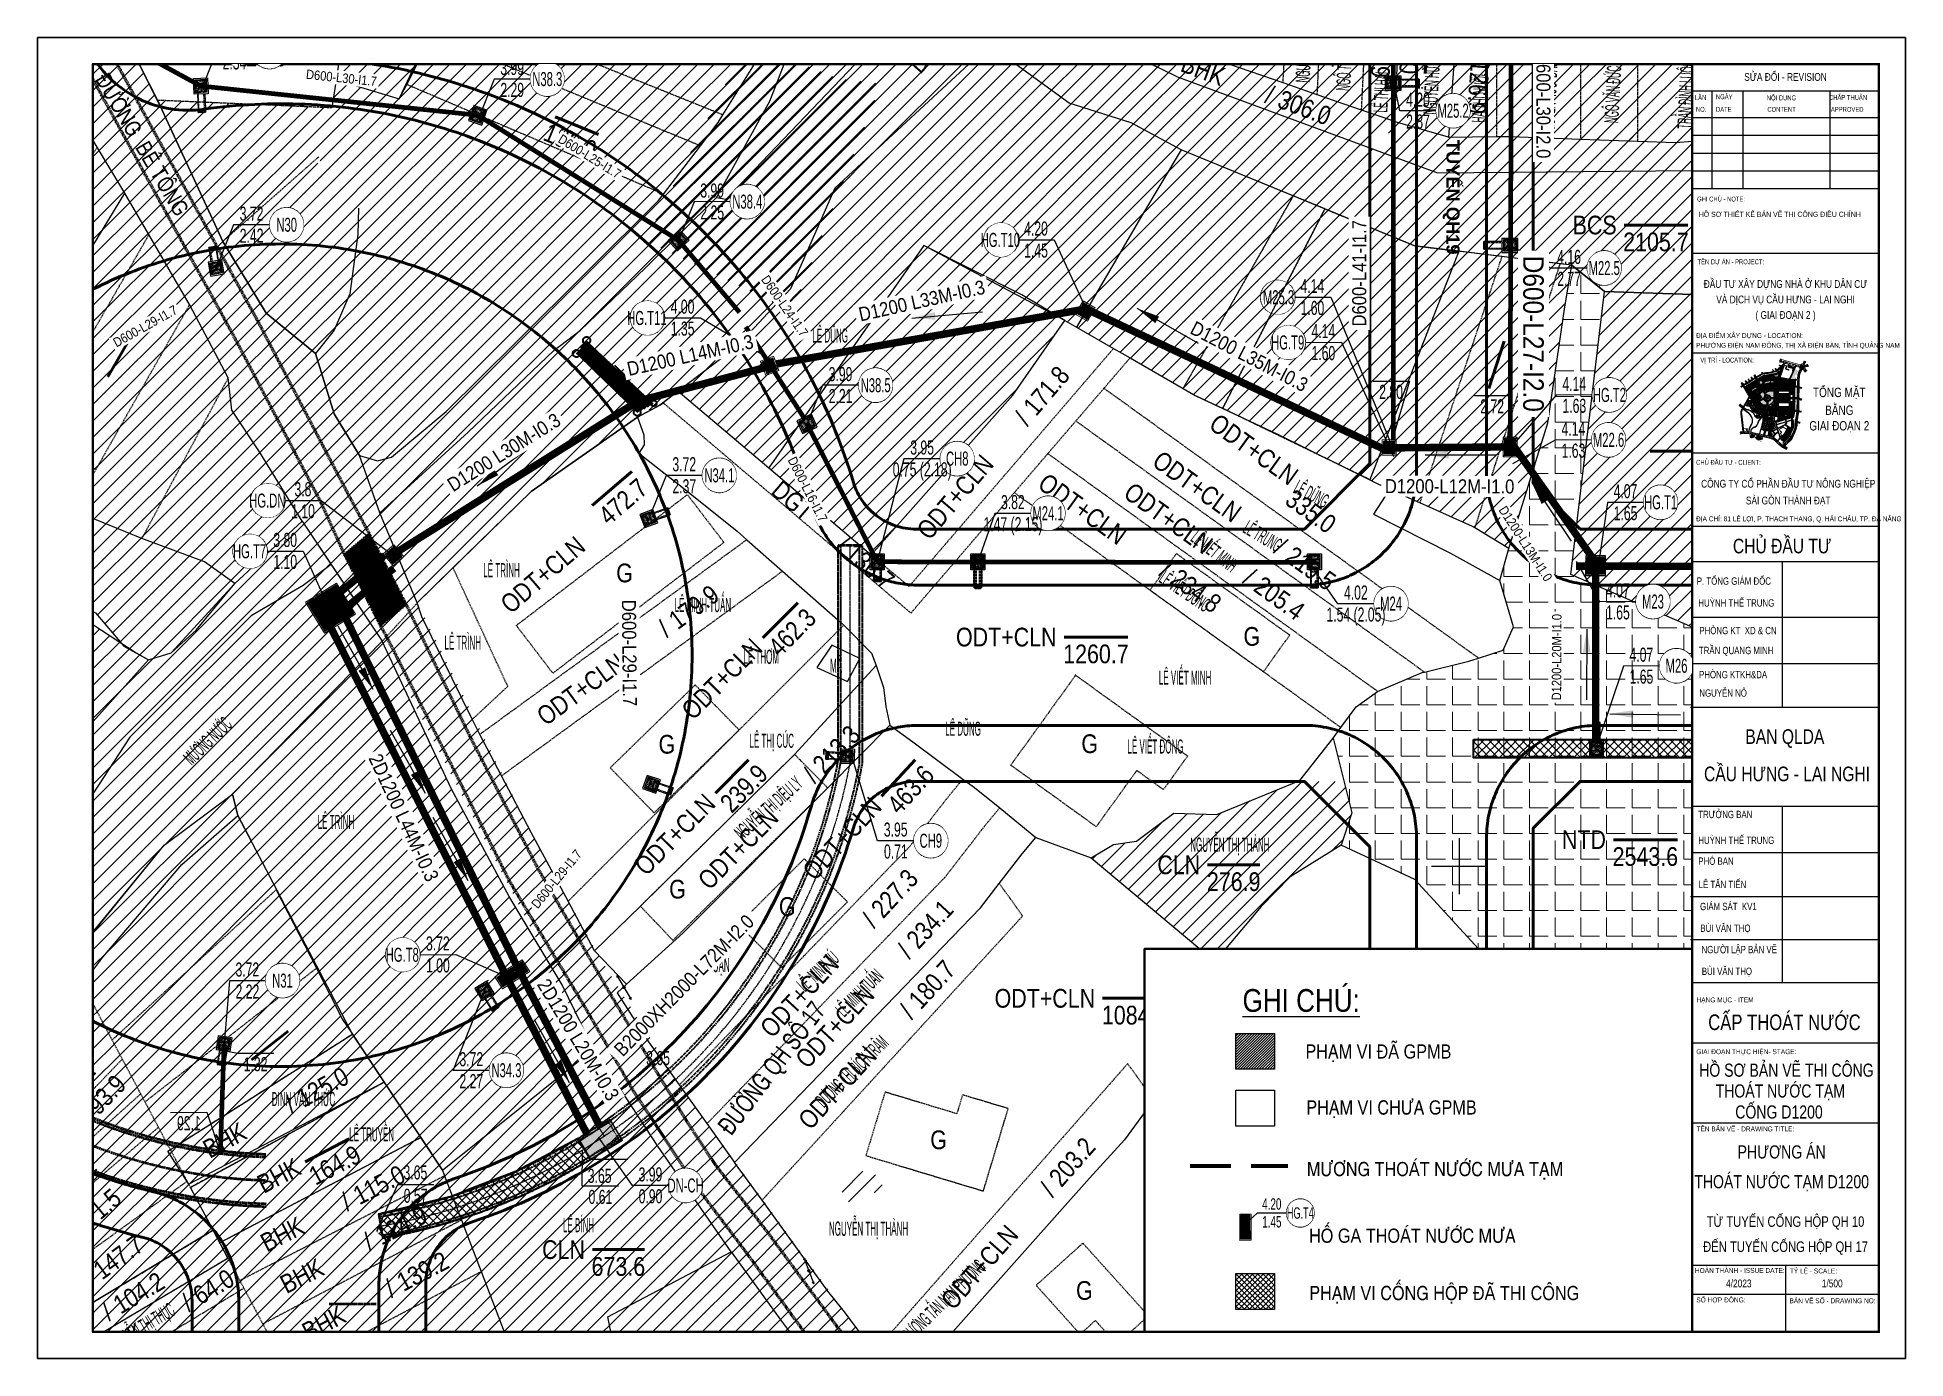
# Paper-space layout 'MB1' of a CAD drawing. Extents: x 2570 to 3410, y 982 to 1576.
# The model-space entities are those that its viewports show. They can reach past a viewport. Long polylines and large blocks are cut down to what shows.
import ezdxf
from ezdxf.enums import TextEntityAlignment as Align

# ---------------------------------------------------------------- set-up
doc = ezdxf.new("R2010")
doc.units = 0
doc.header["$MEASUREMENT"] = 0
doc.set_wipeout_variables(frame=1)
for name, pattern in [('$TUONG$NHA$', [2.3, 1.5, -0.8]), ('ACAD_ISO10W100', [18, 12, -3, 0, -3]), ('BORDER', [1.75, 0.5, -0.25, 0.5, -0.25, 0, -0.25]), ('CENTER', [2, 1.25, -0.25, 0.25, -0.25]), ('CENTER2', [1.125, 0.75, -0.125, 0.125, -0.125]), ('DASHDOT', [1, 0.5, -0.25, 0, -0.25]), ('DASHDOT2', [0.5, 0.25, -0.125, 0, -0.125]), ('DASHED', [0.75, 0.5, -0.25]), ('DIVIDE', [1.25, 0.5, -0.25, 0, -0.25, 0, -0.25]), ('DIVIDE2', [0.625, 0.25, -0.125, 0, -0.125, 0, -0.125]), ('HIDDEN', [0.375, 0.25, -0.125])]:
    doc.linetypes.add(name, pattern=pattern)
doc.layers.get('0').update_dxf_attribs({"linetype": 'CONTINUOUS'})
doc.layers.get('DEFPOINTS').update_dxf_attribs({"linetype": 'CONTINUOUS'})
for name, color, linetype, lineweight in [('0.2', 6, 'CONTINUOUS', 0), ('0.4', 2, 'CONTINUOUS', 0), ('04-Net thay', 4, 'CONTINUOUS', 15), ('1-RGNC', 30, 'BORDER', 15), ('10', 7, 'CONTINUOUS', 25), ('11111111111111111', 251, 'CONTINUOUS', 0), ('1duong chinh sua', 7, 'CONTINUOUS', 15), ('1Duy CDDC', 4, 'CONTINUOUS', 5), ('1Duy CDMG', 3, 'CONTINUOUS', 5), ('1Duy TenGa', 6, 'CONTINUOUS', 5), ('2.MAT CAT', 7, 'CONTINUOUS', 0), ('a-le duong', 6, 'CONTINUOUS', 25), ('B-2000', 3, 'CONTINUOUS', 25), ('CAY', 64, 'CONTINUOUS', 0), ('CH', 7, 'CONTINUOUS', 0), ('chi gioi dg do', 14, 'CONTINUOUS', 0), ('CHIA LO', 40, 'CONTINUOUS', 0), ('CONG TRINH', 7, 'CONTINUOUS', 5), ('d1200', 4, 'CENTER2', 200), ('DATCHIALO', 4, 'CONTINUOUS', 0), ('DNĐ', 30, 'CONTINUOUS', 0), ('DUONG CAT', 8, 'CONTINUOUS', 9), ('H-NUOC', 140, 'CONTINUOUS', 0), ('HACH', 9, 'CONTINUOUS', 5), ('Hachccong', 1, 'CONTINUOUS', 0), ('HACTH CHUA QD', 2, 'CONTINUOUS', 25), ('hien nha', 252, 'CONTINUOUS', 9), ('hoga', 2, 'CONTINUOUS', 0), ('Huong nuoc chay', 2, 'CONTINUOUS', 5), ('K-CAYXANH', 74, 'CONTINUOUS', 0), ('k-chu thich', 1, 'CONTINUOUS', 9), ('k-ctrinh', 7, 'CONTINUOUS', 15), ('k-duongqh', 7, 'CONTINUOUS', 0), ('k-viahe', 6, 'CONTINUOUS', 15), ('k-vienctrinh', 6, 'CONTINUOUS', 15), ('k.thuoc', 253, 'CONTINUOUS', 0), ('KICH THUOC 1', 4, 'CONTINUOUS', 13), ('kichthuoc', 6, 'CONTINUOUS', 0), ('KT', 254, 'CONTINUOUS', 0), ('Kyhieu', 7, 'CONTINUOUS', 0), ('leduong', 3, 'CONTINUOUS', 20), ('Lift', 1, 'CONTINUOUS', 0), ('Net thay', 1, 'CONTINUOUS', 35), ('NHA', 1, 'CONTINUOUS', 0), ('Q-DUONG', 22, 'CONTINUOUS', 0), ('Q-DUONGGT', 7, 'CONTINUOUS', 0), ('QHC_Đất đv ở', 30, 'CONTINUOUS', 0), ('Ranh gioi GD2', 7, 'CONTINUOUS', 15), ('TENDUONGQH', 2, 'CONTINUOUS', 0), ('TUONG', 4, 'CONTINUOUS', 9)]:
    doc.layers.add(name, color=color, linetype=linetype, lineweight=lineweight)
for name, color, linetype in [('0.tường', 3, 'CONTINUOUS'), ('13', 7, 'CONTINUOUS'), ('14', 7, 'CONTINUOUS'), ('17', 7, 'CONTINUOUS'), ('1Duy NetDong', 1, 'CONTINUOUS'), ('2', 7, 'CONTINUOUS'), ('20', 7, 'CONTINUOUS'), ('22', 7, 'CONTINUOUS'), ('25', 7, 'CONTINUOUS'), ('27', 7, 'CONTINUOUS'), ('45', 7, 'CONTINUOUS'), ('B-3000', 5, 'CONTINUOUS'), ('d600', 4, 'DIVIDE2'), ('d800', 4, 'CENTER2'), ('diện tích', 7, 'CONTINUOUS'), ('GA D600', 4, 'CENTER2'), ('k-congtrinh', 7, 'CONTINUOUS'), ('k-timduong', 1, 'DASHDOT'), ('Khung ten', 7, 'CONTINUOUS'), ('Loại đất', 7, 'CONTINUOUS'), ('M35 X 500', 6, 'CONTINUOUS'), ('MINOR_CONTOUR', 7, 'CONTINUOUS'), ('Q-TIM DUONG', 7, 'ACAD_ISO10W100'), ('Ten ban ve', 31, 'CONTINUOUS'), ('TEXTHEADERTD', 4, 'CONTINUOUS'), ('ththep', 3, 'CONTINUOUS'), ('ĐÃ NHẬN TIỀN', 7, 'CONTINUOUS')]:
    doc.layers.add(name, color=color, linetype=linetype)
doc.styles.add('Arial', font='arial.ttf', dxfattribs={"width": 0.85})
doc.styles.add('CHU', font='arial.ttf')
doc.styles.add('GT_Text_Duan1', font='VHAVAN.TTF', dxfattribs={"width": 1.1, "height": 25})
doc.styles.add('lamline', font='VHARIAL.TTF')
doc.styles.add('Q-TXT', font='ARIALN.TTF')
doc.styles.add('txt', font='VHARIALN.TTF', dxfattribs={"height": 0.2})
doc.styles.add('VnAvantH Bold', font='VHAVANB.TTF', dxfattribs={"width": 0.8})
doc.styles.add('VNI-Helve-Condense', font='VHELVCN.TTF')
doc.linetypes.add('phan_luu_chinh ---- + ---- + ---- + ----', pattern='A,0.5,-0.25,["+",lamline,S=0.2,R=0,X=-0.1,Y=-0.1],-0.3', length=1.05)
doc.dimstyles.new('B2000X2000', dxfattribs={"dimtxt": 2.2, "dimasz": 3.5, "dimexe": 0.18, "dimexo": 0.0625, "dimgap": 0.2, "dimtad": 1, "dimdec": 0, "dimzin": 0, "dimdsep": 46, "dimtxsty": 'Arial', "dimcen": 0.09, "dimse1": 1, "dimse2": 1, "dimsd1": 1, "dimsd2": 1, "dimclrd": 2, "dimclrt": 256, "dimadec": 0, "dimazin": 0, "dimtfac": 1, "dimtdec": 0, "dimtofl": 0, "dimtmove": 2, "dimatfit": 3, "dimfxl": 1, "dimtfill": 1, "dimtfillclr": 256, "dimtolj": 1, "dimtzin": 0, "dimarcsym": 0})
doc.dimstyles.new('d1200 mới', dxfattribs={"dimtxt": 1.5, "dimasz": 0.18, "dimexe": 0.18, "dimexo": 0.0625, "dimgap": 0.09, "dimtad": 0, "dimdec": 0, "dimzin": 0, "dimdsep": 46, "dimtxsty": 'Arial', "dimcen": 0.09, "dimse1": 1, "dimse2": 1, "dimsd1": 1, "dimsd2": 1, "dimclrt": 256, "dimadec": 0, "dimazin": 0, "dimtfac": 1, "dimtdec": 0, "dimtofl": 0, "dimtmove": 2, "dimatfit": 3, "dimfxl": 1, "dimtfill": 1, "dimtolj": 1, "dimtzin": 0, "dimarcsym": 0})
doc.dimstyles.new('D300', dxfattribs={"dimtxt": 1.5, "dimasz": 3.5, "dimexe": 0.18, "dimexo": 0.0625, "dimgap": 0.2, "dimtad": 1, "dimdec": 0, "dimzin": 0, "dimdsep": 46, "dimtxsty": 'Arial', "dimcen": 0.09, "dimse1": 1, "dimse2": 1, "dimsd1": 1, "dimsd2": 1, "dimclrd": 2, "dimclrt": 256, "dimadec": 0, "dimazin": 0, "dimtfac": 1, "dimtdec": 0, "dimtofl": 0, "dimtmove": 2, "dimatfit": 3, "dimfxl": 1, "dimtfill": 1, "dimtfillclr": 256, "dimtolj": 1, "dimtzin": 0, "dimarcsym": 0})
doc.dimstyles.new('D600', dxfattribs={"dimtxt": 2.2, "dimasz": 3.5, "dimexe": 0.18, "dimexo": 0.0625, "dimgap": 0, "dimtad": 1, "dimdec": 0, "dimzin": 0, "dimdsep": 46, "dimtxsty": 'Arial', "dimcen": 0.09, "dimse1": 1, "dimse2": 1, "dimsd1": 1, "dimsd2": 1, "dimclrd": 2, "dimclrt": 256, "dimadec": 0, "dimazin": 0, "dimtfac": 1, "dimtdec": 0, "dimtofl": 0, "dimtmove": 2, "dimatfit": 3, "dimfxl": 1, "dimtfill": 1, "dimtfillclr": 256, "dimtolj": 1, "dimtzin": 0, "dimarcsym": 0})
pattern_1 = [(336.581345463, (-5630456.878, 1390305.53873), (0.328767986843, 0.130044649361), [0.125, -0.375]), (66.581345463, (-5630456.84548, 1390305.45654), (-0.130044649361, 0.328767986843), [0.125, -0.375])]
pattern_2 = [(0, (0, 0), (0, 2.75), [2, -0.75]), (90, (0, 0), (-2.75, 2e-16), [2, -0.75])]
pattern_3 = [(45, (63.88874, -18.36285), (-0.0662912607362, 0.0662912607362), []), (45, (63.93294, -18.36285), (-0.0662912607362, 0.0662912607362), [])]
pattern_4 = [(135, (63.88874, -18.36285), (-0.0662912607362, -0.0662912607362), []), (135, (63.88874, -18.31866), (-0.0662912607362, -0.0662912607362), [])]
pattern_5 = [(45, (-61.788, 17.9132), (-0.8838834765, 0.8838834765), [])]
pattern_6 = [(114.3671788103, (-1831200.80478, -224170.26384), (-0.0523692889328, 0.0020098775898), [0, -0.046875])]
pattern_7 = [(114.3671788103, (-1831200.99731, -224169.83876), (-0.0523692889328, 0.0020098775898), [0, -0.046875])]
pattern_8 = [(114.3671788103, (-1831201.18984, -224169.413678), (-0.0523692889328, 0.0020098775898), [0, -0.046875])]
pattern_9 = [(45, (0, 0), (-0.44194173824, 0.44194173824), []), (135, (0, 0), (-0.44194173824, -0.44194173824), [])]
pattern_10 = [(249.103087221, (348332.55251, 3590489.90153), (0.088984806928, -0.0339744997896), []), (249.103087221, (348332.51153, 3590489.8832), (0.088984806928, -0.0339744997896), [])]
pattern_11 = [(339.103087221, (348332.55251, 3590489.90153), (0.0339744997896, 0.088984806928), []), (339.103087221, (348332.57085, 3590489.86055), (0.0339744997896, 0.088984806928), [])]
pattern_12 = [(45, (2.10079, -0.44968), (-0.0662912607362, 0.0662912607362), []), (45, (2.14498, -0.44968), (-0.0662912607362, 0.0662912607362), [])]
pattern_13 = [(135, (2.10079, -0.44968), (-0.0662912607362, -0.0662912607362), []), (135, (2.10079, -0.40549), (-0.0662912607362, -0.0662912607362), [])]
pattern_14 = [(77.9174575567, (-1221347.13234, 1270587.79449), (-0.0931399325066, 0.019937790065), []), (77.9174575567, (-1221347.09464, 1270587.81889), (-0.0931399325066, 0.019937790065), [])]
pattern_15 = [(347.9174575567, (-1221347.13234, 1270587.79449), (0.019937790065, 0.0931399325066), []), (347.9174575567, (-1221347.10794, 1270587.7568), (0.019937790065, 0.0931399325066), [])]
pattern_16 = [(77.9174575567, (-1221347.887845, 1270587.3054), (-0.0931399325066, 0.019937790065), []), (77.9174575567, (-1221347.85015, 1270587.3298), (-0.0931399325066, 0.019937790065), [])]
pattern_17 = [(77.9174575567, (-1221348.2656, 1270587.06086), (-0.0931399325066, 0.019937790065), []), (77.9174575567, (-1221348.22791, 1270587.08526), (-0.0931399325066, 0.019937790065), [])]
pattern_18 = [(45, (-0.1, 1.80002), (-0.067351920908, 0.067351920908), []), (45, (-0.0551, 1.80002), (-0.067351920908, 0.067351920908), [])]
pattern_19 = [(135, (-0.1, 1.80002), (-0.067351920908, -0.067351920908), []), (135, (-0.1, 1.84492), (-0.067351920908, -0.067351920908), [])]
pattern_20 = [(45, (0, 0), (-0.088388347648, 0.088388347648), [])]
pattern_21 = [(60.180982905, (479455.07559, -84610.161575), (-0.0826389432897, 0.0473642011645), []), (60.180982905, (479455.11892, -84610.14982), (-0.0826389432897, 0.0473642011645), [])]

psp = doc.layouts.new('MB1')

# ---------------------------------------------------------------- texts
at = {"insert": (3316.52, 1497.37), "char_height": 2.3, "attachment_point": 1, "style": 'Arial'}
psp.add_mtext_dynamic_manual_height_columns('HỒ SƠ THIẾT KẾ BẢN VẼ THI CÔNG ĐIỀU CHỈNH', width=77.037, gutter_width=10, heights=[0], dxfattribs=at)
at = {"layer": 'Khung ten', "style": 'VnAvantH Bold'}
for s, height, width, p in [('söa ®æi - revision', 3.5, 0.8, (3355.54, 1556.21)), ('LÇn', 2.2, 0.716914, (3317.36, 1547.57)), ('ngµy', 2.2, 0.716914, (3327.98, 1547.95)), ('Néi dung', 2.2, 0.716914, (3353.71, 1547.46)), ('chÊp thuËn', 2.2, 0.716914, (3383.62, 1547.64)), ('no.', 2.2, 0.716914, (3317.61, 1542.28)), ('date', 2.2, 0.716914, (3327.77, 1542.28)), (' content', 2.2, 0.716914, (3353.39, 1542.28)), ('approved', 2.2, 0.716914, (3383.27, 1542.28)), ('c«ng ty cæ phÇn ®Çu t\xad n«ng nghiÖp', 3.5, 0.8, (3356.75, 1373.33)), ('sµi gßn thµnh ®¹t', 3.5, 0.8, (3356.75, 1365.78)), ('4/2023', 3.5, 0.8, (3334.54, 1013.81))]:
    psp.add_text(s, height=height, dxfattribs=dict(at, width=width)).set_placement(p, align=Align.CENTER)
for s, height, width, p in [('Ghi chó - Note:', 2.2, 0.716914, (3315.78, 1501.97)), ('Tªn dù ¸n - project:', 2.2, 0.716914, (3315.97, 1473.76)), ('®Þa ®iÓm x©y dùng - location:', 2.2, 0.8, (3315.3, 1440.6)), ('PH¦êNG §IÖN NAM §¤NG, thÞ x· ®iÖn bµn, tØnh qu¶ng nam', 2.2, 0.8, (3315.3, 1436.2)), ('vÞ trÝ - location:', 2.2, 0.716914, (3317.24, 1429.57)), ('§Þa chØ: 81 lª lîi, p. Th¹ch thang, Q. H¶i Ch©u, TP. §µ n½ng', 2.2, 0.8, (3315.3, 1358.2)), ('p. TæNG GI¸M §èC', 3.3, 0.8, (3315.64, 1329.66)), ('Phßng kT  xd & CN', 3.3, 0.8, (3316.81, 1307.42)), ('phßng ktkh&da', 3.3, 0.8, (3316.66, 1287.61)), ('tr\xadëng ban', 3.3, 0.8, (3316.33, 1224.75)), ('phã ban', 3.3, 0.8, (3316.33, 1203.75)), ('gi¸m s¸t  kv1', 3.3, 0.8, (3317.11, 1183.37)), ('ng\xadêi lËp b¶n vÏ', 3.3, 0.8, (3317.76, 1164)), ('h¹ng môc - item', 2.2, 0.8, (3315.52, 1141.93)), ('giai ®o¹n thùc hiÖn- stage:', 2.2, 0.8, (3315.44, 1118.64)), ('tªn b¶n vÏ - drawing title:', 2.2, 0.8, (3315.49, 1083.92)), ('Hoµn thµnh - issue date:', 2.2, 0.8, (3314.8, 1020.3)), ('tû lÖ - scale:', 2.2, 0.8, (3357.49, 1020.07)), ('sè hîp ®ång:', 2.2, 0.8, (3315.44, 1007.04)), ('B¶n vÏ sè - drawing no:', 2.2, 0.8, (3357.31, 1006.66))]:
    psp.add_text(s, height=height, dxfattribs=dict(at, width=width)).set_placement(p)
at = {"layer": 'Khung ten', "color": 7, "style": 'VnAvantH Bold', "width": 0.8}
for s, p in [('®Çu t\xad x©y dùng NHµ ë khu D¢N C¦', (3355.54, 1463.12)), ('Vµ dÞch vô cÇu h\xadng - lai nghi', (3355.54, 1456.16)), ('( giai ®o¹n 2 )', (3355.54, 1449.2))]:
    psp.add_text(s, height=3.5, dxfattribs=at).set_placement(p, align=Align.CENTER)
at = {"layer": 'Khung ten', "color": 2, "style": 'VnAvantH Bold', "width": 0.8}
psp.add_text('CHñ §ÇU T¦ ', height=6.5625, dxfattribs=at).set_placement((3354.97, 1343.79), align=Align.CENTER)
at = {"layer": 'Khung ten', "color": 31, "style": 'VnAvantH Bold', "width": 0.8}
for s, p in [('HUúNH THÕ TRUNG', (3316.34, 1319.84)), ('trÇn quang minh', (3316.58, 1298.47)), ('nguyÔn n«', (3316.8, 1279.33)), ('HUúNH THÕ TRUNG', (3316.34, 1213.14)), ('lª tÊn tiÕn', (3316.48, 1193.3)), ('bïi v¨n thä', (3317.25, 1173.61)), ('bïi v¨n thä', (3317.91, 1154.24))]:
    psp.add_text(s, height=3.3, dxfattribs=at).set_placement(p)
at = {"layer": 'Khung ten', "color": 3, "style": 'VnAvantH Bold', "width": 0.8}
for s, height, p in [('BAN QLDA  ', 6.562, (3357.19, 1258.12)), ('CÇU H¦NG - LAI NGHI ', 6.5625, (3357.19, 1241.34)), ('Hå s¬ B¶N VÏ THI C¤NG ', 5.9062, (3356.81, 1108.48)), (' tho¸t n\xadíc t¹m', 5.9062, (3352.32, 1099.14)), ('cèng d1200', 5.906, (3352.6, 1089.68)), ('ph\xad¬ng ¸n  ', 5.9062, (3355.54, 1071.72)), ('tho¸t n\xadíc t¹m d1200  ', 5.9062, (3355.54, 1058.34)), ('tõ tuyÕn cèng hép qh 10 ', 4.725, (3356.23, 1041)), ('®Õn tuyÕn cèng hép qh 17', 4.725, (3355.54, 1029.71))]:
    psp.add_text(s, height=height, dxfattribs=at).set_placement(p, align=Align.CENTER)
at = {"layer": 'Khung ten', "color": 1, "style": 'VnAvantH Bold', "width": 0.8}
psp.add_text('cÊp THO¸T N¦íC ', height=7, dxfattribs=at).set_placement((3356.1, 1129.46), align=Align.CENTER)
at = {"layer": 'Ten ban ve', "style": 'VnAvantH Bold', "width": 0.8}
for s, height, p in [('Tæng mÆt', 4.2, (3379.72, 1414.04)), ('b»ng', 4.2, (3379.72, 1406.04)), ('1/500', 3.5, (3376.54, 1013.81))]:
    psp.add_text(s, height=height, dxfattribs=at).set_placement(p, align=Align.CENTER)

msp = doc.modelspace()

# ---------------------------------------------------------------- texts
at = {"layer": '13', "color": 30, "linetype": 'Continuous', "style": 'txt'}
for p in [(557410.67, 1758031.37), (557477.79, 1758024.58), (557415.2, 1758013.04), (557460.44, 1758013.1), (557416.33, 1757997.54), (557428.08, 1757995.68), (557444.27, 1757970.72), (557459.87, 1757954.6)]:
    msp.add_text('g', height=2, dxfattribs=at).set_placement(p, align=Align.MIDDLE)
at = {"layer": '2.MAT CAT', "linetype": 'phan_luu_chinh ---- + ---- + ---- + ----', "insert": (557500.013, 1758077.718), "char_height": 1.4, "attachment_point": 1, "rotation": 270, "style": 'CHU'}
msp.add_mtext_dynamic_manual_height_columns('{\\fArial|b1|i0|c0|p34;TUYẾN QH19}', width=23.6164, gutter_width=7, heights=[0], dxfattribs=at)
at = {"layer": '20', "color": 214, "linetype": 'Continuous', "style": 'txt', "width": 0.5}
for s, rotation, p in [('Nguy%%212n Danh', 87.12455, (557483.045, 1758087.032)), ('Nguy%%212n H%%247u  H%%239ng', 87.12455, (557496.766, 1758084.86)), ('Ng%%171 Th%%222 Ky', 87.12455, (557487.658, 1758085.442)), ('L%%170 Th%%222 Hai', 87.12455, (557491.63, 1758082.823)), ('H%%181 Th%%222 Nu%%171i', 87.12455, (557502.175, 1758082.162)), ('Nguy%%212n H%%247u  D%%199n', 87.12455, (557509.244, 1758082.141)), ('Ng%%171 V%%168n %%167%%248c', 87.12455, (557516.228, 1758082.582)), ('Tr%%199n %%174%%215nh Lu%%171n', 87.12455, (557523.906, 1758082.561)), ('M%%173%%172ng N%%173%%237c', 44.08391, (557365.936, 1758013.54)), ('M%%173%%172ng N%%173%%237c', 44.08391, (557365.936, 1758013.54)), ('Nguy%%212n Th%%222 Di%%214u Ly', 41.72595, (557425.954, 1758006.349)), ('NguyÔn ThÞ thôc', 31.08151, (557358.86, 1757950.809))]:
    msp.add_text(s, height=1.5, rotation=rotation, dxfattribs=at).set_placement(p, align=Align.MIDDLE)
for s, p in [('L%%170 D%%242ng', (557432.673, 1758056.967)), ('L%%170 Tr%%215nh', (557397.51, 1758031.87)), ('M%%183', (557433.3, 1758021.67)), ('L%%170 Vi%%213t Minh', (557470.65, 1758020.52)), ('L%%170 Vi%%213t Minh', (557470.65, 1758020.52)), ('L%%170 D%%242ng', (557446.89, 1758014.9)), ('L%%170 D%%242ng', (557446.89, 1758014.9)), ('L%%170 Vi%%213t %%167%%171ng ', (557467.6, 1758013.13)), ('L%%170 Vi%%213t %%167%%171ng ', (557467.6, 1758013.13)), ('L%%170 Tr%%215nh', (557379.79, 1758004.94)), ('L%%170 Tr%%215nh', (557379.79, 1758004.94)), ('Nguy%%212n Th%%222 Th%%181nh', (557475.44, 1758002.45)), ('Nguy%%212n Th%%222 Th%%181nh', (557475.44, 1758002.45)), ('§inh v¨n thøc', (557376.318, 1757975.26)), ('Lª TruyÒn', (557383.603, 1757971.625)), ('Nguy%%212n H%%247u D%%199n', (557507.23, 1757968.61)), ('Nguy%%212n H%%247u D%%199n', (557507.23, 1757968.61)), ('L%%170 B%%221nh', (557405.74, 1757961.79)), ('L%%170 B%%221nh', (557405.74, 1757961.79)), ('Nguy%%212n Th%%222 Th%%181nh', (557419.49, 1757948.67)), ('Nguy%%212n Th%%222 Th%%181nh', (557419.49, 1757948.67))]:
    msp.add_text(s, height=1.5, dxfattribs=at).set_placement(p, align=Align.MIDDLE)
at = {"layer": '20', "color": 7, "linetype": 'Continuous', "style": 'txt', "width": 0.5}
for s, rotation, p in [('L%%170 D%%242ng', 331.95833, (557484.271, 1758039.993)), ('L%%170 Trung', 329.08389, (557479.061, 1758035.466)), ('L%%170 Vi%%213t Minh', 321.40262, (557474.012, 1758033.966)), ('L%%170 Vi%%213t %%167%%171ng', 326.1581, (557470.828, 1758029.694)), ('L%%170  Minh T%%243', 42.32515, (557431.233, 1757988.892)), ('L%%170 Minh Tu%%202n', 44.95473, (557435.573, 1757986.677)), ('D%%173%%172ng Th%%222 B%%221ch Tr%%169m', 44.48733, (557434.986, 1757978.052)), ('D%%173%%172ng T%%202n Nam Ph%%173%%172ng', 44.48733, (557444.603, 1757953.77))]:
    msp.add_text(s, height=1.5, rotation=rotation, dxfattribs=at).set_placement(p, align=Align.MIDDLE)
for s, p in [('L%%170 Minh Tu%%202n', (557419.05, 1758028.27)), ('L%%170 Tr%%215nh', (557393.354, 1758024.123)), ('L%%170 Th%%172m', (557425.29, 1758022.58)), ('L%%170 Th%%222 C%%243c', (557426.41, 1758013.43)), ('L%%170 Lu%%203n', (557420.13, 1757989.44)), ('Nguy%%212n Th%%222 Th%%181nh', (557436.78, 1757961.37))]:
    msp.add_text(s, height=1.5, dxfattribs=at).set_placement(p, align=Align.MIDDLE)
at = {"layer": 'B-3000', "color": 11, "linetype": 'Continuous', "lineweight": 13, "style": 'txt'}
msp.add_text('ph¹m vi CèNG HéP ®· THI C¤NG', height=9.3386, dxfattribs=at).set_placement((557747.347, 1757438.894), align=Align.MIDDLE)
at = {"layer": 'd1200', "color": 5, "linetype": 'HIDDEN', "ltscale": 5, "style": 'txt'}
msp.add_text('m\xad¬ng tho¸t n\xadíc m\xada t¹m', height=9.3386, dxfattribs=at).set_placement((557741.271, 1757519.701), align=Align.MIDDLE)
at = {"layer": 'diện tích', "color": 30, "linetype": 'Continuous', "style": 'txt'}
for s, rotation, p in [('104.2', 267.18252, (557483.449, 1758092.031)), ('144.1', 267.131, (557487.619, 1758091.1)), ('108.9', 267.36904, (557491.789, 1758090.084)), ('126.9', 265.78265, (557502.237, 1758086.206)), ('306.0', 339.56294, (557480.749, 1758082.157)), ('171.8', 49.3376, (557453.941, 1758048.702)), ('136.7', 319.30132, (557434.752, 1758033.908)), ('219.5', 324.23707, (557481.754, 1758033.541)), ('234.8', 324.21277, (557469.505, 1758031.141)), ('205.4', 324.23478, (557478.424, 1758030.341)), ('179.9', 36.06926, (557415.771, 1758026.038)), ('213.3', 45.36831, (557431.318, 1758010.463)), ('227.3', 47.16406, (557437.607, 1757994.98)), ('234.1', 47.16406, (557441.387, 1757991.69)), ('180.7', 47.4759, (557441.633, 1757985.226)), ('93.9', 46.14091, (557353.679, 1757973.953)), ('125.0', 28.47674, (557375.853, 1757974.999)), ('203.2', 48.64468, (557456.669, 1757966.201)), ('114.1', 40.25356, (557349.334, 1757964.603)), ('115.0', 27.09603, (557381.845, 1757964.6)), ('171.5', 40.25356, (557351.994, 1757961.193)), ('124.9', 27.09603, (557384.205, 1757960.29)), ('147.7', 35.89082, (557354.184, 1757956.48)), ('139.2', 27.6228, (557386.536, 1757955.316)), ('64.0', 30.69706, (557364.77, 1757953.86)), ('104.2', 30.99439, (557356.235, 1757952.867)), ('149.0', 31.15379, (557360.403, 1757946.246))]:
    msp.add_text(s, height=2, rotation=rotation, dxfattribs=at).set_placement(p, align=Align.MIDDLE_LEFT)
for s, rotation, p in [('199.0', 265.78265, (557495.75, 1758087.53)), ('186.0', 337.54465, (557405.233, 1758078.486)), ('472.7', 40.69861, (557409.853, 1758039.769)), ('335.0', 324.23707, (557484.695, 1758038.778)), ('462.3', 45.04853, (557427.889, 1758025.72)), ('239.9', 45.36831, (557422.727, 1758009.021)), ('463.6', 47.16074, (557440.544, 1758008.878)), ('234.1', 46.14054, (557350.79, 1757977.222)), ('164.9', 27.5992, (557379.206, 1757968.895)), ('849.0', 40.19798, (557489.553, 1757954.862))]:
    msp.add_text(s, height=2, rotation=rotation, dxfattribs=at).set_placement(p, align=Align.TOP_CENTER)
for s, p in [('318.0', (557371.66, 1758087.58)), ('2105.7', (557521.03, 1758067.79)), ('1260.7', (557461.11, 1758023.71)), ('2543.6', (557519.9, 1758002.03)), ('276.9', (557475.85, 1757999.34)), ('1084.8', (557465.25, 1757985.06)), ('1716.9', (557481.74, 1757971.54)), ('447.5', (557509.86, 1757969.78)), ('673.6', (557410.01, 1757958.17))]:
    msp.add_text(s, height=2, dxfattribs=at).set_placement(p, align=Align.TOP_CENTER)
at = {"layer": 'diện tích', "color": 7, "linetype": 'Continuous', "style": 'txt'}
for rotation, p in [(339.56294, (557479.409, 1758082.647)), (49.3376, (557453.021, 1758047.622)), (319.30132, (557433.802, 1758034.728)), (324.23707, (557480.594, 1758034.381)), (324.21277, (557468.345, 1758031.971)), (324.23478, (557477.274, 1758031.171)), (36.06926, (557414.621, 1758025.198)), (45.36831, (557430.318, 1758009.453)), (47.16406, (557436.647, 1757993.94)), (47.16406, (557440.417, 1757990.65)), (47.4759, (557440.663, 1757984.176)), (28.47674, (557374.593, 1757974.319)), (46.14091, (557352.679, 1757972.923)), (27.09603, (557380.565, 1757963.95)), (48.64468, (557455.719, 1757965.131)), (27.09603, (557382.945, 1757959.65)), (35.89082, (557353.034, 1757955.65)), (27.6228, (557385.276, 1757954.656)), (30.99439, (557355.015, 1757952.137)), (30.69706, (557363.54, 1757953.13))]:
    msp.add_text('/', height=2, rotation=rotation, dxfattribs=at).set_placement(p, align=Align.MIDDLE_LEFT)
at = {"layer": 'Loại đất', "color": 1, "linetype": 'Continuous', "style": 'txt'}
for s, rotation, p in [('DTL', 48.59804, (557444.434, 1758088.569)), ('BHK', 339.56294, (557474.786, 1758084.383)), ('ODT+CLN', 324.23707, (557482.368, 1758041.447)), ('ODT+CLN', 49.3376, (557449.54, 1758043.581)), ('ODT+CLN', 324.23707, (557476.298, 1758037.477)), ('DGT', 319.30132, (557430.526, 1758037.527)), ('ODT+CLN', 324.21277, (557464.046, 1758035.073)), ('ODT+CLN', 324.23478, (557473.228, 1758034.086)), ('ODT+CLN', 40.69861, (557405.996, 1758034.68)), ('ODT+CLN', 36.06926, (557410.342, 1758022.079)), ('ODT+CLN', 45.04853, (557424.886, 1758023.843)), ('ODT+CLN', 45.36831, (557419.831, 1758007.211)), ('ODT+CLN', 47.16074, (557437.603, 1758006.895)), ('ODT+CLN', 45.36831, (557426.601, 1758005.691)), ('ODT+CLN', 47.16406, (557433.042, 1757990.065)), ('ODT+CLN', 47.16406, (557436.822, 1757986.775)), ('ODT+CLN', 47.4759, (557437.086, 1757980.27)), ('BHK', 28.47674, (557369.941, 1757971.796)), ('BHK', 27.5992, (557375.768, 1757967.99)), ('BHK', 27.09603, (557376.134, 1757961.688)), ('ODT+CLN', 48.64468, (557452.204, 1757961.127)), ('BHK', 27.09603, (557378.234, 1757957.238)), ('BHK', 27.6228, (557380.566, 1757952.192)), ('ODT+CLN', 40.19798, (557486.409, 1757953.248)), ('BHK', 30.69706, (557358.988, 1757950.424)), ('DGT', 301.46243, (557435.677, 1757944.989))]:
    msp.add_text(s, height=2, rotation=rotation, dxfattribs=at).set_placement(p, align=Align.MIDDLE_RIGHT)
msp.add_text('%%167%%173%%234ng  b%%170 t%%171ng', height=1.7, rotation=300.42771, dxfattribs=at).set_placement((557359.247, 1758077.31), align=Align.MIDDLE)
msp.add_text('%%167%%173%%234ng  b%%170 t%%171ng', height=1.7, rotation=300.42771, dxfattribs=at).set_placement((557359.247, 1758077.31), align=Align.MIDDLE)
for s, p in [('BCS', (557516.83, 1758068.59)), ('ODT+CLN', (557456.89, 1758024.51)), ('NTD', (557515.68, 1758002.83)), ('CLN', (557472.26, 1758000.14)), ('ODT+CLN', (557461.02, 1757985.86)), ('ODT+CLN', (557477.51, 1757972.34)), ('CLN', (557506.25, 1757970.58)), ('CLN', (557406.43, 1757958.97))]:
    msp.add_text(s, height=2, dxfattribs=at).set_placement(p, align=Align.MIDDLE_RIGHT)
msp.add_text('%%Ughi chó:', height=15, dxfattribs=at).set_placement((557653.042, 1757632.606), align=Align.MIDDLE)
at = {"layer": 'ĐÃ NHẬN TIỀN', "color": 6, "linetype": 'Continuous', "lineweight": 13, "ltscale": 0.01, "transparency": 33554674, "style": 'Q-TXT', "width": 0.85}
msp.add_text('ÐƯỜNG QH SỐ 10', height=2, dxfattribs=at).set_placement((557524.904, 1758001.553), align=Align.MIDDLE_LEFT)
msp.add_text('ÐƯỜNG QH SỐ 17', height=2, rotation=52.83035, dxfattribs=at).set_placement((557421.293, 1757971.678), align=Align.MIDDLE_LEFT)
at = {"layer": 'ĐÃ NHẬN TIỀN', "color": 3, "linetype": 'Continuous', "lineweight": 13, "ltscale": 0.01, "transparency": 33554674, "style": 'txt'}
msp.add_text('ph¹m vi ®· GPMB', height=9.3386, dxfattribs=at).set_placement((557703.95, 1757597.256), align=Align.MIDDLE)
at = {"layer": 'ĐÃ NHẬN TIỀN', "linetype": 'Continuous', "style": 'txt'}
msp.add_text('ph¹m vi ch\xada GPMB', height=9.3386, dxfattribs=at).set_placement((557712.562, 1757559.729), align=Align.MIDDLE)

# ---------------------------------------------------------------- blocks, each defined once
blk = doc.blocks.new('ky hieu')
blk.add_wipeout([(-1029, -101), (-1034, 0), (-1023, 152), (-1001, 258), (-955, 397), (-897, 514), (-825, 623), (-740, 722), (-599, 843), (-514, 897), (-410, 949), (-285, 994), (-120, 1027), (0, 1034), (155, 1022), (272, 998), (424, 943), (529, 888), (669, 789), (733, 729), (820, 630), (890, 526), (958, 390), (997, 274), (1024, 146), (1034, 0), (1026, -126), (1002, -257), (964, -375), (892, -523), (818, -633), (738, -724), (629, -821), (533, -886), (381, -961), (286, -994), (148, -1023), (0, -1034), (-156, -1022), (-279, -996), (-421, -945), (-518, -895), (-639, -813), (-723, -740), (-827, -620), (-884, -537), (-946, -419), (-1001, -261)])
at = {"color": 0, "linetype": 'Continuous'}
blk.add_circle((0, 0), 1034, dxfattribs=at)
at = {"color": 0, "linetype": 'Continuous', "style": 'VNI-Helve-Condense'}
blk.add_attdef('A', text='', height=1200, dxfattribs=at).set_placement((15, 32), align=Align.MIDDLE_CENTER)
blk = doc.blocks.new('ãzcz')
at = {"layer": 'k-viahe', "color": 254, "ltscale": 2}
for points in [[(559672, 1758203), (559675, 1758198), (559657, 1758187)], [(559668, 1758201), (559672, 1758203)]]:
    blk.add_lwpolyline(points, dxfattribs=at)
blk = doc.blocks.new('cay CAU VUA')
at = {"layer": 'CAY'}
for p, q in [((-756, 240), (-759, 241)), ((-756, 240), (-758, 238)), ((-757, 240), (-758, 239)), ((-756, 241), (-757, 242)), ((-756, 240), (-755, 243)), ((-756, 240), (-755, 237)), ((-756, 240), (-753, 240)), ((-756, 239), (-756, 237)), ((-755, 240), (-754, 242)), ((-755, 239), (-754, 239))]:
    blk.add_line(p, q, dxfattribs=at)
for points in [[(-756, 240), (-756, 241), (-756, 240), (-757, 241), (-757, 241), (-757, 241), (-757, 241), (-758, 241), (-758, 241), (-758, 242), (-758, 241), (-759, 242), (-759, 241), (-759, 242), (-759, 241), (-759, 241), (-759, 241), (-759, 241), (-758, 241), (-759, 241), (-758, 241), (-759, 240), (-758, 241), (-758, 240), (-758, 240), (-758, 240), (-757, 240), (-758, 240), (-757, 240), (-757, 240), (-757, 240), (-757, 240)], [(-756, 240), (-757, 240), (-757, 239), (-757, 239), (-757, 239), (-758, 239), (-757, 239), (-758, 239), (-758, 238), (-758, 238), (-758, 238), (-759, 238), (-758, 238), (-759, 237), (-758, 238), (-758, 237), (-758, 237), (-758, 237), (-758, 238), (-758, 237), (-758, 238), (-757, 237), (-757, 238), (-757, 238), (-757, 238), (-757, 238), (-757, 238), (-757, 238), (-757, 239), (-756, 238), (-756, 239), (-756, 239)], [(-756, 240), (-755, 241), (-756, 241), (-755, 241), (-755, 241), (-755, 242), (-755, 241), (-755, 242), (-755, 242), (-755, 242), (-755, 242), (-755, 243), (-755, 243), (-755, 243), (-755, 243), (-755, 243), (-755, 243), (-756, 243), (-756, 243), (-756, 243), (-756, 242), (-756, 242), (-756, 242), (-756, 242), (-756, 242), (-756, 242), (-756, 241), (-756, 242), (-756, 241), (-756, 241), (-756, 241), (-756, 241)], [(-756, 240), (-755, 239), (-755, 240), (-754, 239), (-755, 240), (-754, 239), (-754, 240), (-753, 239), (-754, 240), (-753, 240), (-753, 240), (-752, 240), (-753, 240), (-752, 240), (-753, 240), (-752, 240), (-753, 240), (-753, 241), (-753, 240), (-753, 241), (-753, 240), (-753, 241), (-754, 240), (-754, 241), (-754, 240), (-754, 241), (-754, 240), (-754, 241), (-755, 240), (-755, 241), (-755, 240), (-755, 240)], [(-756, 240), (-756, 239), (-756, 239), (-756, 238), (-756, 238), (-756, 238), (-755, 238), (-755, 237), (-755, 238), (-755, 237), (-755, 237), (-755, 236), (-755, 237), (-755, 236), (-755, 237), (-754, 237), (-754, 237), (-754, 237), (-754, 237), (-754, 237), (-755, 238), (-754, 238), (-755, 238), (-754, 238), (-755, 238), (-754, 238), (-755, 238), (-755, 238), (-755, 239), (-755, 239), (-755, 239), (-755, 239)]]:
    blk.add_lwpolyline(points, close=True, dxfattribs=at)
for points in [[(-757, 240), (-757, 240), (-757, 240), (-758, 240), (-758, 240), (-758, 240), (-758, 240), (-758, 240), (-758, 240), (-759, 240), (-758, 240), (-759, 240), (-758, 239), (-759, 239), (-758, 239), (-758, 239), (-758, 239), (-758, 239), (-758, 239), (-758, 239), (-758, 239), (-758, 239), (-758, 239), (-758, 239), (-757, 239), (-757, 239), (-757, 240), (-757, 239), (-757, 239)], [(-756, 241), (-756, 241), (-756, 241), (-756, 242), (-756, 241), (-756, 242), (-756, 242), (-757, 242), (-757, 242), (-757, 242), (-757, 242), (-757, 242), (-757, 242), (-757, 242), (-757, 242), (-757, 242), (-757, 242), (-757, 242), (-757, 242), (-757, 242), (-757, 242), (-757, 241), (-757, 241), (-757, 241), (-757, 241), (-757, 241), (-756, 241), (-757, 241), (-757, 241)], [(-757, 238), (-757, 238), (-756, 238), (-757, 238), (-756, 238), (-757, 238), (-756, 238), (-757, 237), (-756, 238), (-757, 237), (-756, 237), (-757, 237), (-756, 237), (-756, 237), (-756, 237), (-756, 237), (-756, 237), (-756, 237), (-756, 238), (-756, 238), (-756, 238), (-756, 238), (-756, 238), (-756, 238), (-756, 238), (-756, 238), (-756, 238), (-756, 238), (-756, 238)], [(-755, 240), (-754, 240), (-755, 240), (-754, 241), (-754, 241), (-754, 241), (-754, 241), (-754, 241), (-754, 241), (-754, 241), (-754, 241), (-754, 242), (-754, 241), (-754, 242), (-754, 242), (-754, 242), (-754, 241), (-754, 242), (-754, 241), (-755, 242), (-755, 241), (-755, 241), (-755, 241), (-755, 241), (-755, 241), (-755, 241), (-755, 241), (-755, 241), (-755, 241)], [(-755, 239), (-755, 239), (-755, 239), (-755, 238), (-755, 239), (-754, 238), (-754, 239), (-754, 238), (-754, 239), (-754, 238), (-754, 238), (-753, 238), (-754, 239), (-753, 239), (-754, 239), (-753, 239), (-754, 239), (-754, 239), (-754, 239), (-754, 239), (-754, 239), (-754, 239), (-754, 239), (-754, 239), (-754, 239), (-754, 239), (-755, 239), (-755, 239), (-755, 239)]]:
    blk.add_lwpolyline(points, dxfattribs=at)
blk = doc.blocks.new('mtd')
at = {"color": 8}
for p, q in [((-0.75, 0.28), (0, 0.5)), ((-0.75, 0.28), (-0.5, 0.28)), ((-0.5, 0.21), (-0.5, 0.28)), ((-0.5, 0.21), (0.5, 0.21)), ((-0.5, 0.14), (0.5, 0.14)), ((-0.5, 0.14), (-0.5, 0.07)), ((-0.5, 0.07), (0.5, 0.07)), ((-0.5, 0), (0.5, 0)), ((0, 0.5), (0.75, 0.28)), ((0.5, 0.21), (0.5, 0.28)), ((0.5, 0.28), (0.75, 0.28)), ((0.5, 0.14), (0.5, 0.07))]:
    blk.add_line(p, q, dxfattribs=at)
blk = doc.blocks.new('MB')
at = {"layer": 'CONG TRINH'}
h = blk.add_hatch(dxfattribs=at)
h.set_pattern_fill('ANGLE', color=8, scale=0.085, style=0)
h.set_pattern_definition([(0, (-556870.2791, -1757082.9731), (0, 0.593725), [0.4318, -0.161925]), (90, (-556870.2791, -1757082.9731), (-0.593725, 0), [0.4318, -0.161925])])
edge = h.paths.add_edge_path()
edge.add_line((903, 637), (884, 637))
edge.add_arc((884, 635), 1.97, 90.2338, 181.3912)
edge.add_line((882, 635), (903, 635))
edge.add_line((903, 635), (903, 637))
at = {"layer": 'Lift'}
h = blk.add_hatch(dxfattribs=at)
h.set_pattern_fill('CROSS', color=8, angle=336.5813, style=0)
h.set_pattern_definition([(336.581345463, (-5630456.878, 1390305.53873), (0.328767986843, 0.130044649361), [0.125, -0.375]), (66.581345463, (-5630456.84548, 1390305.45654), (-0.130044649361, 0.328767986843), [0.125, -0.375])])
h.paths.add_polyline_path([(337, 626, 0.414214), (336, 629), (327, 632, 0.414214), (325, 631), (324, 628, 0.414214), (325, 625), (333, 622, 0.414214), (336, 623)])
h.paths.add_polyline_path([(329, 627), (331, 627), (331, 627), (329, 628)], flags=24)
h = blk.add_hatch(dxfattribs=at)
h.set_pattern_fill('CROSS', color=8, angle=336.5813, style=0)
h.set_pattern_definition(pattern_1)
h.paths.add_polyline_path([(337, 626, 0.414214), (336, 629), (327, 632, 0.414214), (325, 631), (324, 628, 0.414214), (325, 625), (333, 622, 0.414214), (336, 623)])
h.paths.add_polyline_path([(329, 627), (331, 627), (331, 627), (329, 628)], flags=24)
h = blk.add_hatch(dxfattribs=at)
h.set_pattern_fill('CROSS', color=8, angle=336.5813, style=0)
h.set_pattern_definition(pattern_1)
h.paths.add_polyline_path([(337, 626, 0.414214), (336, 629), (327, 632, 0.414214), (325, 631), (324, 628, 0.414214), (325, 625), (333, 622, 0.414214), (336, 623)])
h.paths.add_polyline_path([(329, 627), (331, 627), (331, 627), (329, 628)], flags=24)
h = blk.add_hatch(dxfattribs=at)
h.set_pattern_fill('CROSS', color=8, angle=336.5813, style=0)
h.set_pattern_definition(pattern_1)
h.paths.add_polyline_path([(337, 626, 0.414214), (336, 629), (327, 632, 0.414214), (325, 631), (324, 628, 0.414214), (325, 625), (333, 622, 0.414214), (336, 623)])
h.paths.add_polyline_path([(329, 627), (331, 627), (331, 627), (329, 628)], flags=24)
h = blk.add_hatch(dxfattribs=at)
h.set_pattern_fill('CROSS', color=8, angle=336.5813, style=0)
h.set_pattern_definition(pattern_1)
h.paths.add_polyline_path([(337, 626, 0.414214), (336, 629), (327, 632, 0.414214), (325, 631), (324, 628, 0.414214), (325, 625), (333, 622, 0.414214), (336, 623)])
h.paths.add_polyline_path([(329, 627), (331, 627), (331, 627), (329, 628)], flags=24)
h = blk.add_hatch(dxfattribs=at)
h.set_pattern_fill('CROSS', color=8, angle=336.5813, style=0)
h.set_pattern_definition(pattern_1)
h.paths.add_polyline_path([(337, 626, 0.414214), (336, 629), (327, 632, 0.414214), (325, 631), (324, 628, 0.414214), (325, 625), (333, 622, 0.414214), (336, 623)])
h.paths.add_polyline_path([(329, 627), (331, 627), (331, 627), (329, 628)], flags=24)
h = blk.add_hatch(dxfattribs=at)
h.set_pattern_fill('CROSS', color=8, angle=336.5813, style=0)
h.set_pattern_definition(pattern_1)
h.paths.add_polyline_path([(337, 626, 0.414214), (336, 629), (327, 632, 0.414214), (325, 631), (324, 628, 0.414214), (325, 625), (333, 622, 0.414214), (336, 623)])
h.paths.add_polyline_path([(329, 627), (331, 627), (331, 627), (329, 628)], flags=24)
at = {"color": 8, "ltscale": 2}
for p, q in [((436, 1056), (370, 1018)), ((370, 1018), (423, 928))]:
    blk.add_line(p, q, dxfattribs=at)
at = {"color": 8}
for p, q in [((802, 702), (802, 702)), ((982, 903), (1000, 903)), ((210, 263), (213, 261)), ((210, 262), (213, 261)), ((210, 262), (213, 261)), ((210, 261), (213, 261)), ((210, 260), (213, 261)), ((210, 260), (213, 261)), ((210, 259), (213, 261)), ((211, 264), (213, 261)), ((211, 263), (213, 261)), ((211, 259), (213, 261)), ((211, 258), (213, 261)), ((212, 264), (213, 261)), ((212, 258), (213, 261)), ((212, 258), (213, 261)), ((214, 264), (213, 261)), ((214, 264), (213, 261)), ((213, 264), (213, 261)), ((213, 264), (213, 261)), ((215, 263), (213, 261)), ((215, 263), (213, 261)), ((216, 262), (213, 261)), ((216, 262), (213, 261)), ((216, 261), (213, 261)), ((213, 258), (213, 261)), ((214, 258), (213, 261)), ((214, 258), (213, 261)), ((215, 259), (213, 261)), ((215, 259), (213, 261)), ((215, 260), (213, 261)), ((216, 260), (213, 261)), ((217, 247), (220, 245)), ((217, 246), (220, 245)), ((217, 246), (220, 245)), ((217, 244), (220, 245)), ((217, 244), (220, 245)), ((217, 245), (220, 245)), ((217, 243), (220, 245)), ((217, 243), (220, 245)), ((218, 262), (223, 262)), ((218, 260), (223, 260)), ((218, 247), (220, 245)), ((218, 247), (220, 245)), ((218, 242), (220, 245)), ((218, 242), (220, 245)), ((219, 248), (220, 245)), ((219, 242), (220, 245)), ((219, 242), (220, 245)), ((220, 248), (220, 245)), ((220, 248), (220, 245)), ((221, 247), (220, 245)), ((222, 247), (220, 245)), ((221, 247), (220, 245)), ((222, 246), (220, 245)), ((220, 242), (220, 245)), ((221, 242), (220, 245)), ((222, 242), (220, 245)), ((221, 242), (220, 245)), ((222, 243), (220, 245)), ((222, 244), (220, 245)), ((223, 244), (220, 245)), ((223, 245), (220, 245)), ((222, 245), (220, 245)), ((222, 249), (226, 252)), ((224, 247), (228, 251)), ((225, 265), (238, 262)), ((225, 263), (238, 262)), ((225, 261), (238, 262)), ((225, 260), (238, 262)), ((226, 267), (238, 262)), ((226, 258), (238, 262)), ((226, 256), (238, 262)), ((227, 268), (238, 262)), ((227, 255), (238, 262)), ((228, 270), (238, 262)), ((228, 253), (238, 262)), ((229, 271), (238, 262)), ((229, 252), (238, 262)), ((230, 272), (238, 262)), ((231, 251), (238, 262)), ((232, 273), (238, 262)), ((232, 250), (238, 262)), ((233, 239), (236, 237)), ((233, 238), (236, 237)), ((233, 238), (236, 237)), ((233, 236), (236, 237)), ((233, 237), (236, 237)), ((233, 236), (236, 237)), ((233, 235), (236, 237)), ((233, 235), (236, 237)), ((234, 274), (238, 262)), ((234, 250), (238, 262)), ((234, 240), (236, 237)), ((234, 239), (236, 237)), ((234, 234), (236, 237)), ((235, 292), (235, 295)), ((235, 274), (238, 262)), ((235, 242), (235, 247)), ((235, 240), (236, 237)), ((235, 240), (236, 237)), ((235, 234), (236, 237)), ((235, 234), (236, 237)), ((236, 249), (238, 262)), ((236, 240), (236, 237)), ((237, 240), (236, 237)), ((237, 239), (236, 237)), ((238, 239), (236, 237)), ((238, 239), (236, 237)), ((238, 238), (236, 237)), ((236, 234), (236, 237)), ((236, 234), (236, 237)), ((237, 234), (236, 237)), ((237, 235), (236, 237)), ((238, 236), (236, 237)), ((238, 235), (236, 237)), ((239, 237), (236, 237)), ((238, 236), (236, 237)), ((239, 237), (236, 237)), ((237, 288), (238, 288)), ((237, 276), (239, 287)), ((237, 274), (238, 262)), ((237, 242), (237, 247)), ((242, 274), (238, 262)), ((241, 274), (238, 262)), ((239, 274), (238, 262)), ((244, 273), (238, 262)), ((245, 272), (238, 262)), ((247, 271), (238, 262)), ((248, 269), (238, 262)), ((249, 268), (238, 262)), ((250, 266), (238, 262)), ((250, 265), (238, 262)), ((250, 263), (238, 262)), ((248, 255), (238, 262)), ((238, 249), (238, 262)), ((239, 249), (238, 262)), ((241, 250), (238, 262)), ((243, 250), (238, 262)), ((244, 251), (238, 262)), ((246, 252), (238, 262)), ((247, 253), (238, 262)), ((250, 258), (238, 262)), ((249, 256), (238, 262)), ((250, 259), (238, 262)), ((250, 261), (238, 262)), ((243, 275), (245, 286)), ((246, 286), (282, 279)), ((249, 245), (246, 249)), ((251, 246), (247, 251)), ((250, 243), (253, 242)), ((250, 243), (253, 242)), ((250, 242), (253, 242)), ((250, 242), (253, 242)), ((250, 241), (253, 242)), ((250, 240), (253, 242)), ((250, 240), (253, 242)), ((251, 244), (253, 242)), ((251, 244), (253, 242)), ((251, 239), (253, 242)), ((251, 239), (253, 242)), ((252, 264), (257, 264)), ((252, 261), (257, 260)), ((252, 245), (253, 242)), ((252, 245), (253, 242)), ((252, 239), (253, 242)), ((253, 245), (253, 242)), ((253, 245), (253, 242)), ((255, 244), (253, 242)), ((255, 244), (253, 242)), ((254, 244), (253, 242)), ((255, 243), (253, 242)), ((253, 239), (253, 242)), ((253, 239), (253, 242)), ((254, 239), (253, 242)), ((254, 239), (253, 242)), ((255, 240), (253, 242)), ((255, 240), (253, 242)), ((255, 241), (253, 242)), ((256, 241), (253, 242)), ((256, 242), (253, 242)), ((256, 242), (253, 242)), ((256, 270), (263, 273)), ((256, 254), (263, 252)), ((271, 263), (265, 263)), ((271, 261), (265, 261)), ((273, 264), (276, 263)), ((273, 264), (276, 263)), ((273, 262), (276, 263)), ((273, 263), (276, 263)), ((273, 261), (276, 263)), ((273, 261), (276, 263)), ((273, 263), (276, 263)), ((274, 265), (276, 263)), ((274, 265), (276, 263)), ((274, 260), (276, 263)), ((274, 260), (276, 263)), ((275, 265), (276, 263)), ((275, 260), (276, 263)), ((275, 260), (276, 263)), ((276, 266), (276, 263)), ((276, 266), (276, 263)), ((278, 265), (276, 263)), ((277, 265), (276, 263)), ((277, 265), (276, 263)), ((279, 264), (276, 263)), ((278, 264), (276, 263)), ((276, 260), (276, 263)), ((277, 260), (276, 263)), ((277, 260), (276, 263)), ((278, 261), (276, 263)), ((278, 260), (276, 263)), ((278, 261), (276, 263)), ((279, 262), (276, 263)), ((279, 262), (276, 263)), ((279, 263), (276, 263)), ((285, 281), (286, 286)), ((300, 237), (302, 246)), ((309, 235), (300, 237)), ((302, 246), (311, 244)), ((309, 243), (302, 238)), ((303, 244), (308, 237)), ((309, 235), (309, 233)), ((311, 232), (309, 233)), ((311, 244), (311, 246)), ((314, 245), (311, 246)), ((312, 237), (311, 232)), ((324, 234), (312, 237)), ((313, 241), (314, 245)), ((357, 231), (313, 241)), ((327, 226), (320, 221)), ((321, 227), (326, 220)), ((323, 250), (326, 270)), ((324, 234), (323, 228)), ((327, 233), (326, 228)), ((339, 231), (327, 233)), ((330, 241), (329, 241)), ((353, 267), (330, 272)), ((336, 240), (330, 241)), ((340, 217), (333, 212)), ((334, 218), (339, 211)), ((342, 239), (336, 240)), ((339, 231), (336, 219)), ((338, 253), (364, 247)), ((338, 253), (364, 247)), ((342, 230), (339, 218)), ((347, 243), (342, 244)), ((348, 238), (342, 239)), ((358, 226), (342, 230)), ((350, 258), (345, 259)), ((354, 236), (348, 238)), ((360, 210), (351, 204)), ((360, 210), (351, 204)), ((352, 212), (358, 203)), ((352, 212), (358, 203)), ((364, 247), (353, 240)), ((364, 247), (353, 240)), ((353, 240), (355, 238)), ((353, 240), (353, 240)), ((353, 233), (354, 233)), ((353, 233), (354, 233)), ((353, 233), (354, 233)), ((353, 233), (354, 233)), ((355, 236), (354, 236)), ((354, 236), (354, 236)), ((354, 236), (354, 236)), ((354, 236), (354, 235)), ((354, 236), (354, 236)), ((354, 236), (354, 236)), ((354, 236), (354, 236)), ((354, 236), (355, 236)), ((354, 236), (354, 236)), ((354, 236), (354, 236)), ((354, 236), (354, 236)), ((354, 236), (355, 236)), ((354, 236), (354, 236)), ((354, 236), (354, 236)), ((354, 235), (354, 236)), ((354, 236), (354, 236)), ((354, 236), (354, 236)), ((354, 235), (354, 236)), ((354, 236), (354, 236)), ((354, 236), (354, 235)), ((354, 236), (354, 236)), ((354, 236), (354, 236)), ((354, 236), (354, 236)), ((354, 236), (354, 236)), ((354, 236), (354, 236)), ((354, 236), (354, 236)), ((354, 235), (354, 235)), ((354, 235), (354, 235)), ((354, 235), (354, 235)), ((354, 235), (354, 235)), ((354, 235), (354, 234)), ((354, 234), (354, 234)), ((354, 235), (354, 235)), ((354, 235), (354, 235)), ((354, 235), (354, 235)), ((354, 235), (355, 235)), ((354, 235), (354, 235)), ((354, 235), (354, 235)), ((354, 235), (354, 235)), ((354, 235), (355, 235)), ((354, 235), (354, 235)), ((354, 235), (354, 235)), ((354, 235), (355, 235)), ((354, 234), (354, 234)), ((354, 235), (354, 235)), ((354, 235), (354, 235)), ((354, 235), (354, 235)), ((354, 235), (354, 235)), ((354, 235), (354, 235)), ((354, 235), (354, 235)), ((354, 234), (354, 235)), ((354, 235), (354, 235)), ((354, 235), (354, 234)), ((354, 234), (354, 235)), ((354, 234), (354, 234)), ((354, 234), (354, 234)), ((354, 234), (354, 234)), ((354, 234), (354, 234)), ((354, 234), (354, 234)), ((354, 234), (354, 234)), ((354, 234), (354, 234)), ((354, 234), (354, 234)), ((354, 234), (354, 234)), ((354, 234), (354, 234)), ((354, 234), (354, 234)), ((354, 234), (354, 234)), ((354, 234), (354, 234)), ((354, 234), (354, 234)), ((354, 234), (354, 234)), ((354, 234), (354, 234)), ((354, 234), (355, 234)), ((354, 234), (355, 234)), ((354, 234), (354, 234)), ((354, 234), (354, 234)), ((354, 234), (354, 234)), ((354, 234), (354, 234)), ((354, 233), (354, 234)), ((354, 234), (355, 234)), ((354, 234), (354, 233)), ((354, 234), (354, 234)), ((354, 234), (354, 234)), ((354, 234), (354, 233)), ((354, 234), (354, 234)), ((354, 232), (355, 233)), ((354, 233), (354, 233)), ((354, 233), (354, 233)), ((354, 233), (354, 233)), ((354, 233), (354, 233)), ((354, 233), (354, 233)), ((354, 233), (354, 233)), ((354, 233), (354, 233)), ((354, 233), (354, 233)), ((354, 233), (354, 233)), ((354, 233), (354, 233)), ((354, 233), (354, 233)), ((354, 233), (354, 233)), ((354, 233), (354, 233)), ((355, 233), (354, 233)), ((354, 233), (354, 233)), ((355, 233), (354, 233)), ((355, 233), (354, 233)), ((354, 233), (354, 233)), ((355, 238), (364, 245)), ((355, 236), (355, 236)), ((355, 235), (355, 236)), ((355, 236), (355, 235)), ((355, 236), (355, 236)), ((355, 236), (355, 236)), ((355, 236), (355, 236)), ((356, 236), (355, 236)), ((355, 236), (355, 236)), ((355, 235), (355, 236)), ((355, 236), (355, 236)), ((355, 236), (355, 236)), ((355, 236), (355, 236)), ((355, 236), (355, 236)), ((355, 236), (355, 236)), ((355, 236), (355, 236)), ((355, 236), (355, 236)), ((355, 236), (355, 236)), ((355, 236), (355, 236)), ((355, 235), (355, 236)), ((355, 236), (355, 235)), ((355, 235), (355, 235)), ((355, 235), (355, 235)), ((355, 235), (355, 235)), ((355, 235), (355, 235)), ((355, 235), (355, 235)), ((355, 235), (355, 235)), ((355, 235), (355, 235)), ((355, 235), (355, 235)), ((355, 235), (355, 235)), ((355, 235), (355, 235)), ((355, 235), (355, 235)), ((355, 235), (355, 235)), ((355, 235), (355, 235)), ((355, 234), (355, 235)), ((355, 235), (355, 235)), ((355, 235), (355, 235)), ((355, 235), (355, 235)), ((355, 235), (355, 235)), ((355, 235), (355, 235)), ((355, 235), (355, 235)), ((355, 234), (355, 235)), ((355, 235), (355, 235)), ((355, 235), (355, 234)), ((355, 234), (355, 234)), ((355, 234), (355, 234)), ((355, 233), (355, 234)), ((355, 234), (355, 234)), ((355, 234), (355, 234)), ((355, 233), (355, 234)), ((355, 234), (355, 234)), ((355, 234), (355, 234)), ((355, 234), (355, 234)), ((355, 234), (355, 234)), ((355, 234), (355, 234)), ((355, 234), (355, 234)), ((355, 234), (355, 234)), ((355, 234), (355, 234)), ((355, 234), (355, 234)), ((355, 234), (355, 234)), ((355, 234), (355, 234)), ((355, 234), (355, 234)), ((355, 234), (355, 234)), ((355, 234), (355, 234)), ((355, 234), (355, 234)), ((355, 234), (355, 234)), ((355, 234), (355, 234)), ((355, 234), (355, 234)), ((355, 234), (355, 234)), ((355, 234), (355, 234)), ((355, 234), (355, 234)), ((355, 234), (355, 234)), ((355, 234), (355, 234)), ((355, 234), (355, 234)), ((355, 234), (355, 234)), ((355, 234), (355, 234)), ((355, 233), (355, 234)), ((355, 234), (355, 234)), ((355, 234), (355, 234)), ((355, 234), (355, 234)), ((355, 234), (355, 234)), ((355, 234), (355, 234)), ((355, 234), (355, 234)), ((355, 234), (355, 234)), ((355, 234), (355, 234)), ((355, 234), (355, 234)), ((355, 234), (355, 234)), ((355, 234), (355, 234)), ((355, 234), (355, 234)), ((355, 234), (355, 234)), ((355, 234), (355, 234)), ((355, 234), (355, 234)), ((355, 234), (355, 234)), ((356, 233), (355, 234)), ((355, 234), (355, 234)), ((355, 234), (355, 234)), ((355, 234), (355, 234)), ((355, 234), (355, 234)), ((355, 234), (356, 234)), ((355, 234), (355, 234)), ((355, 234), (355, 234)), ((355, 234), (355, 234)), ((355, 234), (355, 234)), ((355, 234), (355, 234)), ((355, 234), (355, 234)), ((355, 234), (355, 234)), ((355, 234), (355, 234)), ((355, 234), (355, 234)), ((355, 234), (355, 234)), ((355, 233), (355, 233)), ((355, 233), (355, 233)), ((355, 233), (355, 233)), ((355, 232), (355, 233)), ((355, 232), (355, 233)), ((355, 233), (355, 233)), ((355, 233), (356, 233)), ((355, 232), (355, 233)), ((355, 232), (355, 233)), ((355, 233), (355, 233)), ((355, 232), (355, 233)), ((355, 232), (355, 233)), ((355, 233), (355, 233)), ((355, 233), (355, 233)), ((355, 233), (355, 233)), ((355, 233), (355, 233)), ((355, 233), (355, 233)), ((355, 233), (355, 233)), ((355, 233), (355, 233)), ((355, 233), (355, 233)), ((355, 233), (355, 233)), ((355, 233), (355, 233)), ((356, 232), (355, 233)), ((355, 233), (355, 233)), ((355, 233), (355, 233)), ((356, 233), (355, 233)), ((355, 233), (356, 233)), ((355, 233), (355, 233)), ((355, 233), (355, 233)), ((355, 233), (355, 233)), ((355, 233), (355, 233)), ((355, 233), (355, 233)), ((355, 233), (355, 233)), ((355, 233), (355, 233)), ((358, 226), (355, 214)), ((356, 234), (356, 233)), ((356, 234), (356, 233)), ((356, 234), (356, 233)), ((356, 234), (356, 233)), ((356, 234), (356, 234)), ((356, 234), (356, 234)), ((356, 234), (356, 234)), ((356, 234), (356, 233)), ((356, 232), (357, 233)), ((356, 233), (356, 233)), ((356, 232), (356, 233)), ((356, 233), (356, 233)), ((356, 233), (356, 232)), ((357, 233), (356, 233)), ((356, 232), (356, 233)), ((356, 233), (356, 233)), ((356, 233), (356, 233)), ((356, 233), (356, 233)), ((356, 233), (357, 233)), ((356, 233), (356, 233)), ((356, 233), (356, 233)), ((356, 233), (356, 233)), ((356, 232), (356, 232)), ((356, 232), (356, 232)), ((356, 232), (356, 232)), ((356, 232), (356, 232)), ((356, 232), (356, 232)), ((356, 232), (356, 232)), ((356, 232), (356, 232)), ((356, 232), (356, 232)), ((356, 232), (356, 232)), ((356, 232), (356, 232)), ((356, 232), (356, 232)), ((357, 232), (356, 232)), ((356, 232), (356, 232)), ((356, 232), (356, 232)), ((357, 232), (356, 232)), ((356, 232), (357, 232)), ((356, 232), (356, 232)), ((357, 269), (357, 270)), ((364, 248), (357, 259)), ((357, 259), (359, 259)), ((357, 259), (357, 258)), ((364, 247), (357, 258)), ((357, 233), (357, 233)), ((357, 234), (357, 233)), ((357, 234), (357, 233)), ((357, 233), (357, 234)), ((357, 233), (357, 233)), ((357, 233), (357, 233)), ((357, 232), (357, 233)), ((357, 233), (357, 233)), ((357, 233), (357, 233)), ((357, 233), (357, 233)), ((357, 233), (357, 233)), ((357, 233), (357, 233)), ((357, 233), (357, 233)), ((357, 233), (357, 233)), ((357, 233), (357, 233)), ((357, 233), (357, 233)), ((357, 233), (357, 233)), ((357, 233), (357, 233)), ((357, 233), (357, 233)), ((357, 233), (357, 233)), ((357, 233), (357, 233)), ((357, 233), (357, 233)), ((357, 233), (357, 233)), ((357, 233), (357, 233)), ((357, 233), (357, 233)), ((357, 233), (357, 233)), ((357, 233), (357, 233)), ((357, 233), (357, 233)), ((357, 232), (357, 233)), ((357, 233), (357, 233)), ((357, 233), (357, 233)), ((357, 233), (357, 233)), ((357, 233), (357, 233)), ((357, 233), (357, 233)), ((357, 233), (357, 233)), ((357, 233), (357, 233)), ((357, 233), (357, 233)), ((357, 232), (357, 232)), ((357, 232), (357, 232)), ((357, 232), (357, 232)), ((357, 232), (357, 232)), ((357, 232), (357, 232)), ((357, 232), (357, 232)), ((357, 232), (357, 232)), ((357, 232), (357, 232)), ((357, 232), (357, 232)), ((357, 232), (357, 232)), ((357, 232), (357, 232)), ((357, 232), (357, 232)), ((357, 232), (357, 232)), ((357, 232), (357, 232)), ((357, 232), (357, 232)), ((357, 231), (357, 232)), ((357, 232), (357, 232)), ((357, 232), (357, 232)), ((357, 232), (357, 232)), ((357, 232), (357, 232)), ((357, 232), (357, 232)), ((357, 232), (357, 232)), ((357, 232), (357, 232)), ((357, 232), (357, 232)), ((357, 232), (357, 232)), ((357, 232), (357, 232)), ((357, 231), (357, 231)), ((357, 230), (357, 231)), ((359, 259), (365, 250)), ((361, 226), (359, 213)), ((364, 245), (360, 231)), ((364, 245), (360, 231)), ((361, 226), (377, 222)), ((364, 248), (375, 255)), ((364, 247), (375, 254)), ((390, 242), (364, 247)), ((364, 247), (371, 236)), ((390, 242), (364, 247)), ((364, 247), (371, 236)), ((369, 235), (364, 245)), ((364, 232), (365, 232)), ((364, 232), (365, 232)), ((364, 231), (365, 232)), ((364, 229), (364, 231)), ((364, 230), (364, 231)), ((364, 230), (364, 231)), ((364, 231), (364, 231)), ((364, 231), (364, 231)), ((364, 231), (364, 231)), ((364, 231), (364, 231)), ((364, 231), (364, 231)), ((364, 231), (364, 231)), ((364, 231), (364, 231)), ((364, 231), (364, 231)), ((364, 231), (364, 231)), ((364, 231), (364, 231)), ((364, 231), (365, 231)), ((364, 231), (364, 231)), ((364, 231), (364, 231)), ((364, 231), (365, 231)), ((364, 231), (364, 231)), ((364, 231), (364, 231)), ((365, 231), (364, 231)), ((364, 231), (364, 231)), ((364, 231), (364, 231)), ((364, 229), (364, 229)), ((364, 229), (408, 220)), ((364, 229), (364, 229)), ((365, 250), (368, 264)), ((365, 250), (368, 264)), ((374, 256), (365, 250)), ((365, 232), (365, 232)), ((365, 232), (365, 232)), ((365, 232), (365, 231)), ((365, 232), (365, 231)), ((366, 232), (365, 231)), ((365, 232), (365, 231)), ((365, 232), (365, 232)), ((365, 232), (365, 232)), ((365, 232), (365, 232)), ((365, 232), (365, 232)), ((365, 232), (365, 232)), ((365, 232), (365, 232)), ((365, 232), (365, 232)), ((365, 232), (365, 232)), ((365, 232), (365, 232)), ((365, 232), (365, 232)), ((365, 232), (365, 232)), ((365, 232), (365, 232)), ((365, 232), (365, 232)), ((365, 232), (365, 232)), ((365, 232), (365, 231)), ((365, 232), (365, 232)), ((365, 232), (365, 232)), ((365, 232), (365, 232)), ((365, 232), (365, 232)), ((365, 232), (365, 232)), ((365, 232), (365, 232)), ((365, 232), (365, 232)), ((365, 232), (365, 232)), ((365, 232), (365, 232)), ((365, 232), (365, 232)), ((365, 232), (365, 232)), ((365, 231), (365, 232)), ((365, 231), (365, 231)), ((365, 230), (365, 231)), ((365, 230), (365, 231)), ((365, 231), (365, 231)), ((365, 231), (365, 231)), ((365, 230), (365, 231)), ((365, 231), (365, 231)), ((365, 231), (365, 231)), ((365, 231), (365, 230)), ((365, 231), (365, 231)), ((365, 231), (365, 231)), ((365, 231), (365, 231)), ((365, 231), (365, 230)), ((365, 231), (365, 231)), ((365, 231), (365, 231)), ((365, 231), (365, 231)), ((366, 230), (365, 231)), ((365, 231), (366, 231)), ((365, 231), (365, 231)), ((365, 231), (365, 231)), ((366, 231), (365, 231)), ((365, 230), (365, 230)), ((365, 230), (365, 230)), ((365, 230), (365, 230)), ((365, 230), (365, 230)), ((365, 230), (365, 230)), ((365, 230), (365, 230)), ((365, 230), (365, 230)), ((365, 230), (366, 230)), ((365, 230), (365, 230)), ((365, 230), (366, 230)), ((365, 230), (366, 230)), ((366, 232), (366, 231)), ((366, 232), (366, 231)), ((366, 232), (366, 231)), ((366, 232), (366, 231)), ((366, 230), (366, 231)), ((366, 230), (366, 231)), ((366, 231), (366, 231)), ((366, 231), (366, 231)), ((366, 230), (366, 231)), ((366, 230), (367, 231)), ((366, 231), (366, 231)), ((366, 231), (366, 231)), ((366, 231), (366, 231)), ((366, 231), (366, 231)), ((366, 231), (366, 231)), ((366, 231), (367, 231)), ((366, 231), (366, 231)), ((366, 231), (366, 231)), ((367, 231), (366, 231)), ((366, 230), (366, 230)), ((366, 230), (366, 230)), ((366, 230), (366, 230)), ((366, 230), (366, 230)), ((366, 230), (366, 230)), ((366, 230), (366, 230)), ((366, 230), (366, 230)), ((366, 230), (366, 230)), ((366, 230), (366, 230)), ((366, 230), (366, 230)), ((366, 230), (366, 230)), ((366, 230), (366, 230)), ((366, 230), (366, 230)), ((366, 230), (366, 230)), ((366, 230), (366, 230)), ((366, 230), (366, 230)), ((366, 230), (366, 230)), ((366, 230), (366, 230)), ((366, 230), (366, 230)), ((366, 230), (366, 230)), ((366, 230), (366, 230)), ((366, 230), (366, 230)), ((366, 230), (366, 230)), ((366, 230), (366, 230)), ((367, 230), (366, 230)), ((367, 230), (366, 230)), ((367, 230), (366, 230)), ((367, 234), (367, 233)), ((367, 233), (367, 233)), ((367, 233), (367, 233)), ((368, 232), (367, 233)), ((367, 233), (367, 233)), ((367, 233), (367, 233)), ((367, 233), (367, 233)), ((368, 233), (367, 233)), ((367, 233), (367, 233)), ((367, 233), (367, 233)), ((367, 233), (367, 233)), ((367, 233), (367, 233)), ((367, 233), (368, 233)), ((367, 233), (367, 233)), ((367, 233), (367, 233)), ((367, 233), (367, 233)), ((367, 233), (367, 233)), ((367, 232), (367, 233)), ((367, 233), (367, 233)), ((367, 233), (367, 233)), ((367, 233), (368, 233)), ((368, 233), (367, 233)), ((367, 233), (367, 233)), ((367, 233), (367, 233)), ((367, 232), (367, 233)), ((367, 233), (367, 233)), ((367, 233), (367, 232)), ((367, 232), (367, 232)), ((367, 232), (367, 232)), ((368, 231), (367, 232)), ((367, 232), (367, 232)), ((367, 232), (367, 232)), ((367, 232), (367, 232)), ((368, 232), (367, 232)), ((367, 232), (367, 232)), ((367, 232), (367, 232)), ((367, 232), (367, 232)), ((368, 232), (367, 232)), ((367, 232), (367, 232)), ((367, 232), (367, 232)), ((367, 232), (367, 232)), ((367, 232), (367, 232)), ((367, 231), (367, 232)), ((367, 232), (367, 232)), ((367, 232), (367, 232)), ((367, 232), (367, 232)), ((367, 232), (367, 232)), ((367, 232), (367, 232)), ((367, 231), (367, 232)), ((367, 232), (367, 232)), ((367, 232), (367, 231)), ((367, 231), (367, 231)), ((367, 231), (367, 231)), ((367, 231), (367, 231)), ((367, 231), (367, 231)), ((367, 231), (367, 231)), ((367, 231), (367, 231)), ((368, 231), (367, 231)), ((367, 231), (367, 231)), ((367, 231), (367, 231)), ((367, 231), (367, 231)), ((367, 231), (367, 231)), ((367, 231), (367, 231)), ((367, 231), (367, 231)), ((367, 231), (367, 231)), ((367, 231), (367, 231)), ((367, 231), (367, 231)), ((367, 231), (367, 231)), ((367, 231), (367, 231)), ((367, 231), (367, 231)), ((367, 231), (367, 231)), ((367, 231), (367, 231)), ((367, 231), (367, 231)), ((367, 231), (367, 231)), ((367, 231), (367, 231)), ((367, 231), (367, 231)), ((367, 231), (367, 231)), ((367, 230), (367, 231)), ((367, 231), (367, 231)), ((367, 231), (367, 231)), ((367, 231), (367, 231)), ((367, 231), (367, 231)), ((367, 231), (367, 231)), ((367, 231), (367, 231)), ((367, 231), (367, 231)), ((367, 231), (367, 231)), ((367, 231), (367, 231)), ((367, 231), (367, 231)), ((368, 231), (367, 231)), ((367, 231), (367, 231)), ((367, 231), (367, 231)), ((367, 231), (367, 231)), ((367, 231), (367, 231)), ((367, 231), (367, 231)), ((367, 231), (367, 231)), ((367, 231), (367, 231)), ((367, 231), (367, 231)), ((367, 231), (367, 231)), ((367, 231), (367, 231)), ((367, 231), (367, 231)), ((367, 231), (367, 231)), ((367, 231), (367, 231)), ((367, 230), (367, 230)), ((367, 230), (367, 230)), ((367, 230), (367, 230)), ((367, 230), (367, 230)), ((367, 230), (367, 230)), ((367, 230), (367, 230)), ((367, 230), (367, 230)), ((367, 230), (367, 230)), ((367, 230), (367, 230)), ((367, 230), (367, 230)), ((367, 230), (368, 230)), ((367, 230), (368, 230)), ((367, 230), (368, 230)), ((368, 233), (368, 233)), ((368, 233), (368, 233)), ((368, 233), (368, 233)), ((369, 233), (368, 233)), ((369, 233), (368, 233)), ((368, 233), (368, 233)), ((369, 233), (368, 233)), ((369, 233), (368, 233)), ((368, 233), (368, 233)), ((368, 233), (368, 233)), ((368, 233), (369, 233)), ((368, 233), (368, 233)), ((368, 232), (368, 233)), ((368, 233), (368, 233)), ((368, 233), (368, 233)), ((368, 233), (368, 233)), ((368, 233), (368, 233)), ((368, 232), (368, 233)), ((368, 233), (368, 233)), ((368, 233), (368, 232)), ((368, 233), (368, 233)), ((368, 233), (368, 233)), ((368, 233), (368, 233)), ((368, 233), (368, 233)), ((368, 233), (368, 233)), ((368, 233), (368, 233)), ((368, 233), (368, 233)), ((368, 233), (368, 233)), ((368, 232), (368, 232)), ((368, 232), (368, 232)), ((368, 232), (368, 232)), ((368, 232), (368, 232)), ((368, 232), (368, 232)), ((368, 232), (368, 232)), ((368, 232), (368, 232)), ((368, 232), (368, 232)), ((368, 232), (368, 232)), ((369, 232), (368, 232)), ((369, 232), (368, 232)), ((368, 232), (368, 232)), ((368, 232), (368, 232)), ((368, 232), (368, 232)), ((368, 232), (368, 232)), ((368, 231), (368, 232)), ((368, 232), (368, 232)), ((368, 232), (368, 232)), ((368, 231), (368, 232)), ((368, 232), (368, 232)), ((368, 232), (368, 231)), ((368, 231), (368, 231)), ((368, 231), (368, 231)), ((368, 231), (368, 231)), ((368, 231), (368, 231)), ((368, 231), (368, 231)), ((368, 231), (368, 231)), ((368, 231), (368, 231)), ((368, 231), (368, 231)), ((368, 231), (368, 231)), ((368, 231), (368, 231)), ((368, 231), (368, 231)), ((368, 231), (368, 231)), ((368, 231), (368, 231)), ((368, 231), (368, 231)), ((368, 231), (368, 231)), ((368, 231), (368, 231)), ((368, 231), (368, 231)), ((368, 231), (368, 231)), ((368, 231), (368, 231)), ((368, 231), (368, 231)), ((368, 231), (368, 231)), ((368, 231), (368, 231)), ((368, 231), (368, 231)), ((368, 231), (368, 231)), ((368, 230), (368, 231)), ((368, 231), (368, 230)), ((368, 231), (368, 231)), ((368, 231), (368, 231)), ((368, 231), (368, 230)), ((368, 231), (368, 231)), ((368, 231), (368, 231)), ((368, 230), (368, 230)), ((368, 230), (368, 230)), ((368, 230), (368, 230)), ((368, 230), (368, 230)), ((368, 230), (368, 230)), ((368, 230), (368, 230)), ((368, 230), (368, 230)), ((368, 230), (368, 230)), ((368, 230), (368, 230)), ((368, 230), (368, 230)), ((368, 230), (368, 230)), ((368, 230), (368, 230)), ((368, 230), (368, 230)), ((368, 230), (368, 230)), ((368, 230), (368, 230)), ((368, 230), (368, 230)), ((368, 230), (368, 230)), ((368, 230), (368, 230)), ((368, 230), (368, 230)), ((371, 236), (369, 235)), ((369, 233), (375, 232)), ((371, 236), (371, 236)), ((379, 208), (372, 204)), ((373, 209), (378, 202)), ((375, 255), (374, 256)), ((375, 255), (375, 254)), ((375, 232), (381, 230)), ((377, 222), (375, 211)), ((378, 236), (383, 235)), ((380, 222), (378, 210)), ((380, 264), (380, 265)), ((380, 222), (392, 219)), ((381, 251), (386, 250)), ((381, 230), (386, 229)), ((405, 256), (382, 261)), ((386, 229), (392, 228)), ((395, 211), (388, 206)), ((389, 212), (394, 205)), ((392, 219), (391, 213)), ((391, 213), (394, 213)), ((392, 228), (393, 227)), ((395, 219), (394, 213)), ((395, 219), (407, 216)), ((403, 233), (408, 252)), ((407, 216), (406, 212)), ((406, 212), (409, 211)), ((408, 220), (409, 225)), ((409, 225), (412, 224)), ((409, 213), (418, 211)), ((409, 213), (409, 211)), ((411, 222), (412, 224)), ((420, 220), (411, 222)), ((418, 219), (411, 214)), ((412, 220), (417, 213)), ((418, 211), (420, 220))]:
    blk.add_line(p, q, dxfattribs=at)
for points in [[(918, 1002), (966, 1002), (966, 959), (959, 952), (925, 952), (918, 959), (918, 1002), (966, 1002)], [(918, 878), (918, 918), (925, 925), (959, 925), (966, 918), (966, 878), (918, 878)], [(817, 552), (812, 568), (818, 570)], [(355, 214), (351, 214), (348, 203), (360, 200), (363, 212), (359, 213)], [(359, 213), (363, 212), (360, 200), (348, 203), (351, 214), (355, 214)]]:
    blk.add_lwpolyline(points, dxfattribs=at)
at = {"color": 8, "ltscale": 2}
for points in [[(639, 610), (698, 610)], [(639, 537), (639, 610)]]:
    blk.add_lwpolyline(points, dxfattribs=at)
blk.add_lwpolyline([(789, 441), (790, 432, 0.228292), (795, 424), (854, 385), (870, 422), (867, 432), (829, 457), (820, 457, -0.007884), (816, 455), (789, 441)], format="xyb", close=True, dxfattribs=at)
at = {"color": 8, "flags": 128}
for points in [[(205, 265, -0.018269), (205, 253, 0.240205), (207, 247, 0.022984), (221, 236, 0.229064), (229, 235, -0.003655), (236, 237, -0.1017), (243, 238, 0.302584), (250, 241), (253, 244, -0.239175), (259, 246, 0.170328), (274, 248, -0.18149), (282, 250, -0.216819), (304, 233, 0.10091), (315, 220), (322, 214), (326, 211), (331, 208), (337, 205), (342, 202), (346, 200), (349, 199), (352, 198), (356, 197), (360, 197), (363, 197), (366, 197), (370, 197), (372, 197), (376, 197), (380, 197), (382, 197), (385, 197), (387, 198), (389, 199), (390, 199), (391, 201), (393, 203), (394, 204), (395, 206), (397, 207), (398, 208), (399, 208), (400, 208), (402, 207), (404, 207), (405, 206), (406, 206), (407, 206), (409, 205), (412, 205), (414, 204), (416, 203), (417, 203), (419, 202), (421, 202), (421, 202), (433, 252, 0.00123), (352, 271), (320, 277), (290, 285), (246, 293), (221, 298), (221, 297), (222, 295), (222, 293), (222, 289), (221, 286), (221, 280), (221, 278, -0.345532), (213, 270), (209, 269, 0.384356), (205, 265)], [(224, 247, -9.898979), (222, 249), (226, 252, -0.148778), (223, 260), (218, 260, -9.898979), (218, 262), (223, 262, -0.390557), (237, 276), (239, 287, 0.399432), (238, 288), (237, 288, -0.399432), (235, 292), (235, 295), (221, 298), (221, 297), (222, 295), (222, 293), (222, 289), (221, 286), (221, 280), (221, 278, -0.345532), (213, 270), (209, 269, 0.384356), (205, 265, -0.018269), (205, 253, 0.240205), (207, 247, 0.022984), (221, 236, 0.229064), (229, 235, -0.000729), (231, 235, -0.464977), (235, 242), (235, 247, -0.148778), (228, 251), (224, 247)]]:
    blk.add_lwpolyline(points, format="xyb", dxfattribs=at)
at = {"color": 8}
for points in [[(308, 237), (302, 238), (303, 244), (309, 243)], [(327, 218), (318, 220), (320, 229), (329, 227)], [(326, 220), (320, 221), (321, 227), (327, 226)], [(340, 209), (331, 211), (333, 220), (342, 218)], [(339, 211), (333, 212), (334, 218), (340, 217)], [(351, 204), (358, 203), (360, 210), (352, 212)], [(358, 203), (351, 204), (352, 212), (360, 210)], [(370, 202), (379, 200), (381, 209), (372, 211)], [(372, 204), (378, 202), (379, 208), (373, 209)], [(386, 205), (395, 203), (397, 212), (388, 214)], [(388, 206), (394, 205), (395, 211), (389, 212)], [(411, 214), (417, 213), (418, 219), (412, 220)]]:
    blk.add_lwpolyline(points, close=True, dxfattribs=at)
for centre, radius in [((213, 261), 3), ((220, 245), 3), ((238, 262), 12.7), ((236, 237), 3), ((253, 242), 3), ((276, 263), 3)]:
    blk.add_circle(centre, radius, dxfattribs=at)
for centre, radius, start, end in [((213, 261), 5, 13.2177, 350.1438), ((220, 245), 5, 54.8844, 31.8105), ((238, 262), 14.7, 92.438, 177.772), ((238, 262), 14.7, 185.5896, 219.4386), ((238, 262), 14.7, 227.2563, 261.1053), ((236, 237), 5, 96.5511, 73.4772), ((238, 291), 3, 170.6374, 257.7308), ((238, 262), 14.7, 268.9229, 302.772), ((238, 287), 1, 350.6374, 77.7308), ((238, 262), 14.7, 7.0941, 68.8368), ((246, 285), 1, 77.7308, 170.6374), ((238, 262), 14.7, 310.5896, 355.4823), ((253, 242), 5, 138.2177, 115.1438), ((238, 262), 19.7, 7.0941, 24.214), ((238, 262), 19.7, 338.3624, 355.4823), ((238, 262), 27.7, 3.3594, 24.214), ((238, 262), 27.7, 338.3624, 359.217), ((276, 263), 5, 192.8252, 169.7513), ((282, 282), 3, 257.7308, 347.7308), ((331, 249), 8, 169.8563, 259.943), ((329, 269), 3, 77.7308, 169.8563), ((345, 243), 16, 87.8209, 138.064), ((348, 259), 16, 197.3977, 247.6408), ((355, 231), 27.1, 85.1469, 127.6705), ((362, 265), 27.1, 207.7912, 250.3148), ((354, 270), 3, 257.7308, 347.7308), ((378, 250), 26, 207.4752, 228.8851), ((375, 239), 26, 106.5766, 127.9865), ((353, 256), 26, 286.5766, 307.9865), ((351, 244), 26, 27.4752, 48.8851), ((374, 263), 27.1, 265.1469, 307.6705), ((366, 229), 27.1, 27.7912, 70.3148), ((383, 264), 3, 167.7308, 257.7308), ((383, 251), 16, 267.8209, 318.064), ((380, 236), 16, 17.3977, 67.6408), ((395, 235), 8, 255.5187, 345.6054), ((405, 253), 3, 345.6054, 77.7308)]:
    blk.add_arc(centre, radius, start, end, dxfattribs=at)
at = {"layer": '0.2', "color": 8}
for centre in [(325, 617), (325, 617), (325, 617), (325, 617), (325, 617), (325, 617), (325, 617), (333, 611), (333, 611), (333, 611), (333, 611), (333, 611), (333, 611), (333, 611), (336, 617), (336, 617), (336, 617), (336, 617), (336, 617), (336, 617), (336, 617), (339, 609), (339, 609), (339, 609), (339, 609), (339, 609), (339, 609), (339, 609), (342, 608), (342, 608), (342, 608), (342, 608), (342, 608), (342, 608), (342, 608), (345, 620), (345, 620), (345, 620), (345, 620), (345, 620), (345, 620), (345, 620), (346, 606), (346, 606), (346, 606), (346, 606), (346, 606), (346, 606), (346, 606), (349, 612), (349, 612), (349, 612), (349, 612), (349, 612), (349, 612), (349, 612), (351, 605), (351, 605), (351, 605), (351, 605), (351, 605), (351, 605), (351, 605), (352, 608), (352, 608), (352, 608), (352, 608), (352, 608), (352, 608), (352, 608), (353, 612), (353, 612), (353, 612), (353, 612), (353, 612), (353, 612), (353, 612), (355, 616), (355, 616), (355, 616), (355, 616), (355, 616), (355, 616), (355, 616)]:
    blk.add_circle(centre, 0.667, dxfattribs=at)
at = {"layer": '0.4', "color": 8, "ltscale": 1000}
for p, q in [((353, 616), (353, 615)), ((353, 616), (353, 615)), ((353, 616), (353, 615)), ((353, 616), (353, 615)), ((353, 616), (353, 615)), ((353, 616), (353, 615)), ((353, 616), (353, 615)), ((354, 613), (353, 611)), ((354, 613), (353, 611)), ((354, 613), (353, 611)), ((354, 613), (353, 611)), ((354, 613), (353, 611)), ((354, 613), (353, 611)), ((354, 613), (353, 611)), ((354, 619), (354, 619)), ((354, 619), (354, 619)), ((354, 619), (354, 619)), ((354, 619), (354, 619)), ((354, 619), (354, 619)), ((354, 619), (354, 619)), ((354, 619), (354, 619)), ((357, 614), (356, 614)), ((357, 614), (356, 614)), ((357, 614), (356, 614)), ((357, 614), (356, 614)), ((357, 614), (356, 614)), ((357, 614), (356, 614)), ((357, 614), (356, 614)), ((358, 617), (358, 618)), ((358, 617), (358, 618)), ((358, 617), (358, 618)), ((358, 617), (358, 618)), ((358, 617), (358, 618)), ((358, 617), (358, 618)), ((358, 617), (358, 618))]:
    blk.add_line(p, q, dxfattribs=at)
for points in [[(354, 619), (358, 618), (357, 614), (352, 615)], [(354, 619), (358, 618), (357, 614), (352, 615)], [(354, 619), (358, 618), (357, 614), (352, 615)], [(354, 619), (358, 618), (357, 614), (352, 615)], [(354, 619), (358, 618), (357, 614), (352, 615)], [(354, 619), (358, 618), (357, 614), (352, 615)], [(354, 619), (358, 618), (357, 614), (352, 615)], [(355, 618), (356, 617), (356, 618), (356, 619)], [(355, 618), (356, 617), (356, 618), (356, 619)], [(355, 618), (356, 617), (356, 618), (356, 619)], [(355, 618), (356, 617), (356, 618), (356, 619)], [(355, 618), (356, 617), (356, 618), (356, 619)], [(355, 618), (356, 617), (356, 618), (356, 619)], [(355, 618), (356, 617), (356, 618), (356, 619)]]:
    blk.add_lwpolyline(points, close=True, dxfattribs=at)
for points in [[(353, 616), (354, 619)], [(353, 616), (354, 619)], [(353, 616), (354, 619)], [(353, 616), (354, 619)], [(353, 616), (354, 619)], [(353, 616), (354, 619)], [(353, 616), (354, 619)], [(356, 614), (353, 615)], [(356, 614), (353, 615)], [(356, 614), (353, 615)], [(356, 614), (353, 615)], [(356, 614), (353, 615)], [(356, 614), (353, 615)], [(356, 614), (353, 615)], [(354, 619), (358, 618)], [(354, 619), (358, 618)], [(354, 619), (358, 618)], [(354, 619), (358, 618)], [(354, 619), (358, 618)], [(354, 619), (358, 618)], [(354, 619), (358, 618)], [(355, 619), (355, 618), (356, 617), (357, 618)], [(355, 619), (355, 618), (356, 617), (357, 618)], [(355, 619), (355, 618), (356, 617), (357, 618)], [(355, 619), (355, 618), (356, 617), (357, 618)], [(355, 619), (355, 618), (356, 617), (357, 618)], [(355, 619), (355, 618), (356, 617), (357, 618)], [(355, 619), (355, 618), (356, 617), (357, 618)], [(358, 617), (357, 614)], [(358, 617), (357, 614)], [(358, 617), (357, 614)], [(358, 617), (357, 614)], [(358, 617), (357, 614)], [(358, 617), (357, 614)], [(358, 617), (357, 614)]]:
    blk.add_lwpolyline(points, dxfattribs=at)
at = {"layer": '04-Net thay', "color": 8}
for p, q in [((816, 669, 0), (818, 669, 0)), ((816, 656, 0), (816, 669, 0)), ((818, 676, 0), (823, 681, 0)), ((818, 669, 0), (818, 676, 0)), ((823, 681, 0), (830, 681, 0)), ((830, 683, 0), (853, 683, 0)), ((830, 681, 0), (830, 683, 0)), ((853, 683, 0), (853, 681, 0)), ((853, 681, 0), (860, 681, 0)), ((860, 681, 0), (864, 676, 0)), ((864, 676, 0), (864, 669, 0)), ((864, 669, 0), (867, 669, 0)), ((867, 669, 0), (867, 656, 0)), ((818, 656, 0), (816, 656, 0)), ((818, 649, 0), (818, 656, 0)), ((823, 644, 0), (818, 649, 0)), ((830, 644, 0), (823, 644, 0)), ((830, 642, 0), (830, 644, 0)), ((853, 642, 0), (830, 642, 0)), ((837, 642, 0), (837, 635, 0)), ((845, 642, 0), (845, 635, 0)), ((853, 644, 0), (853, 642, 0)), ((860, 644, 0), (853, 644, 0)), ((864, 649, 0), (860, 644, 0)), ((864, 656, 0), (864, 649, 0)), ((867, 656, 0), (864, 656, 0))]:
    blk.add_line(p, q, dxfattribs=at)
at = {"layer": '1-RGNC', "color": 8, "linetype": 'DASHED', "lineweight": 0, "ltscale": 10, "const_width": 3, "flags": 128}
blk.add_lwpolyline([(1055, 695), (1037, 695), (1030, 703), (999, 703), (997, 683), (995, 667), (992, 648), (989, 634), (990, 630), (987, 630), (980, 592), (966, 594), (871, 566), (807, 547), (807, 545), (788, 539), (787, 541), (697, 514), (687, 547), (698, 562), (698, 695), (695, 701), (688, 703), (688, 726), (688, 726), (696, 732), (696, 918), (689, 925), (689, 953), (696, 959), (696, 1126), (696, 1127), (691, 1133), (688, 1134), (688, 1154), (691, 1155), (695, 1159), (696, 1161), (713, 1161), (720, 1154), (896, 1154), (904, 1161), (918, 1161), (918, 1160), (924, 1154), (958, 1154), (966, 1162), (982, 1162), (990, 1154), (1038, 1154), (1047, 1162), (1055, 1162), (1054, 1126), (1046, 1126), (1038, 1134), (1017, 1134), (1002, 1134), (1002, 952), (1036, 952), (1043, 959), (1057, 959), (1057, 918), (1042, 918), (1036, 925), (1016, 925), (1013, 925), (1007, 922), (1002, 916), (1002, 891), (1005, 891), (1006, 881), (1006, 875), (1002, 867), (1002, 734), (1004, 731), (1006, 726), (1033, 726), (1039, 732), (1056, 732)], close=True, dxfattribs=at)
blk.add_lwpolyline([(200, 301), (200, 259), (201, 247), (204, 242), (212, 234), (222, 229), (239, 228), (254, 232), (266, 237), (277, 240), (288, 238), (294, 233), (300, 223), (310, 206), (328, 191), (347, 182), (383, 173), (413, 167), (433, 252, 0.00123), (352, 271), (320, 277), (290, 285), (246, 293)], format="xyb", close=True, dxfattribs=at)
at = {"layer": '11111111111111111', "color": 8, "lineweight": 50}
for points in [[(341, 1270), (355, 1278), (461, 1340), (543, 1352), (675, 1374), (714, 1404)], [(114, 1132), (320, 1256)]]:
    blk.add_lwpolyline(points, dxfattribs=at)
at = {"layer": '1duong chinh sua', "color": 8, "linetype": 'Continuous'}
for points in [[(498, 934), (491, 929, -0.449613), (490, 930, -0.50052), (507, 960, -0.449613), (509, 959), (509, 951, -0.358511), (508, 950, 0.162364), (501, 947, -0.055864), (493, 950, 0.940908), (492, 948, -0.055864), (499, 942, 0.162364), (499, 935, -0.358512), (498, 934)], [(527, 950, -0.235529), (493, 950, 0.94422), (492, 948, -0.235529), (509, 919)], [(528, 926), (520, 931, 0.358606), (519, 931, -0.162533), (513, 927, 0.055853), (511, 919, -0.945627), (509, 919, 0.055791), (508, 927, -0.162353), (501, 931, 0.3587), (500, 931), (493, 927, 0.449613), (493, 925, 0.516351), (528, 926)], [(509, 919, 0.94422), (511, 919)], [(528, 948, 0.235529), (511, 919)], [(530, 929), (522, 934, -0.358606), (521, 935, 0.162533), (522, 942, -0.055189), (528, 948, 0.984933), (527, 950, -0.055852), (519, 947, 0.162353), (512, 950, -0.3587), (512, 951), (512, 959, -0.449613), (513, 960, -0.516351), (530, 929)], [(528, 948, 0.94422), (527, 950)]]:
    blk.add_lwpolyline(points, format="xyb", dxfattribs=at)
blk.add_circle((510, 939), 23, dxfattribs=at)
at = {"layer": '22', "color": 8, "linetype": '$TUONG$NHA$', "lineweight": 9}
for points in [[(849, 517), (673, 465)], [(953, 548), (849, 517)]]:
    blk.add_lwpolyline(points, dxfattribs=at)
at = {"layer": '45', "color": 8, "linetype": 'DIVIDE'}
blk.add_line((1039, 732), (1039, 732), dxfattribs=at)
blk.add_line((1039, 732), (1039, 732), dxfattribs=at)
at = {"layer": 'a-le duong', "color": 8, "linetype": 'Continuous'}
for p, q in [((154, 881), (167, 902)), ((165, 847), (158, 816)), ((165, 847), (189, 889)), ((189, 889), (165, 847)), ((189, 889), (167, 902)), ((189, 889), (167, 902)), ((170, 855), (189, 889)), ((189, 889), (170, 855)), ((190, 839), (190, 819)), ((190, 839), (190, 819)), ((190, 839), (190, 819)), ((190, 839), (190, 819)), ((201, 889), (224, 902)), ((201, 889), (221, 855)), ((201, 889), (226, 847)), ((201, 839), (201, 819)), ((201, 839), (201, 819))]:
    blk.add_line(p, q, dxfattribs=at)
at = {"layer": 'a-le duong', "color": 8}
for p, q in [((158, 816), (165, 847)), ((190, 839), (190, 812)), ((201, 839), (201, 812)), ((236, 881), (224, 902)), ((233, 816), (226, 847))]:
    blk.add_line(p, q, dxfattribs=at)
at = {"layer": 'a-le duong', "color": 8, "extrusion": (-0.01066, 0.000859757, 0.999943)}
blk.add_line((796, 433, 0), (796, 433, -1), dxfattribs=at)
at = {"layer": 'a-le duong', "color": 8}
for points in [[(165, 847), (177, 868), (154, 881), (140, 855, 0.050125), (165, 847)], [(226, 847), (214, 868), (236, 881), (251, 855, -0.047161), (226, 847)]]:
    blk.add_lwpolyline(points, format="xyb", close=True, dxfattribs=at)
blk.add_lwpolyline([(189, 889), (167, 902), (154, 881), (177, 868), (189, 889)], dxfattribs=at)
at = {"layer": 'a-le duong', "color": 8, "linetype": 'Continuous'}
blk.add_lwpolyline([(175, 848, -0.5288), (173, 854), (192, 887, -0.575323), (199, 887), (218, 854, -0.528376), (215, 848, -0.048402), (190, 846, -0.027752), (175, 848)], format="xyb", dxfattribs=at)
blk.add_lwpolyline([(175, 848, -0.5288), (173, 854), (192, 887, -0.575323), (199, 887), (218, 854, -0.528376), (215, 848, -0.048402), (190, 846, -0.027752), (175, 848)], format="xyb", dxfattribs=at)
blk.add_lwpolyline([(175, 848, -0.5288), (173, 854), (192, 887, -0.575323), (199, 887), (218, 854, -0.528376), (215, 848, -0.048402), (190, 846, -0.027752), (175, 848)], format="xyb", dxfattribs=at)
blk.add_lwpolyline([(175, 848, -0.5288), (173, 854), (192, 887, -0.575323), (199, 887), (218, 854, -0.528376), (215, 848, -0.048402), (190, 846, -0.027752), (175, 848)], format="xyb", dxfattribs=at)
blk.add_lwpolyline([(193, 819), (193, 836, -1), (198, 836), (198, 819, -1)], format="xyb", close=True, dxfattribs=at)
blk.add_lwpolyline([(193, 819), (193, 836, -1), (198, 836), (198, 819, -1)], format="xyb", close=True, dxfattribs=at)
for centre, radius, start, end in [((195, 978), 134, 245.489, 266.2209), ((195, 978), 134, 245.489, 265.6774), ((176, 852), 7, 149.7921, 261.2944), ((176, 852), 7, 149.8592, 261.2627), ((176, 852), 7, 149.7921, 261.2944), ((176, 852), 7, 149.8592, 261.2627), ((195, 978), 134, 261.2944, 265.6774), ((195, 978), 134, 261.2627, 265.6774), ((195, 978), 134, 261.2944, 265.6774), ((195, 978), 134, 261.2627, 265.6774), ((185, 839), 5, 0, 85.6774), ((185, 839), 5, 0, 85.6774), ((185, 839), 5, 0, 85.6774), ((185, 839), 5, 0, 85.6774), ((195, 885), 7, 30.1409, 149.7921), ((195, 885), 7, 30.1409, 149.7921), ((206, 839), 5, 94.3226, 180), ((206, 839), 5, 94.3226, 180), ((195, 978), 134, 274.3226, 294.3663), ((195, 978), 134, 274.3226, 278.7373), ((195, 978), 134, 274.3226, 278.7373), ((215, 852), 7, 278.7373, 30.1408), ((215, 852), 7, 278.7373, 30.1408)]:
    blk.add_arc(centre, radius, start, end, dxfattribs=at)
at = {"layer": 'a-le duong', "color": 8}
for centre, radius, start, end in [((195, 978), 134, 256.9445, 265.6774), ((185, 839), 5, 0, 85.6774), ((206, 839), 5, 94.3226, 180), ((195, 978), 134, 274.3226, 283.0555)]:
    blk.add_arc(centre, radius, start, end, dxfattribs=at)
at = {"layer": 'CAY', "color": 8}
for p, q in [((325, 627, 0), (324, 627, 0)), ((324, 627, 0), (325, 627, 0)), ((325, 627, 0), (324, 627, 0)), ((324, 627, 0), (325, 627, 0)), ((325, 627, 0), (324, 627, 0)), ((324, 627, 0), (325, 627, 0)), ((325, 627, 0), (324, 627, 0)), ((324, 627, 0), (325, 627, 0)), ((325, 627, 0), (324, 627, 0)), ((324, 627, 0), (325, 627, 0)), ((325, 627, 0), (324, 627, 0)), ((324, 627, 0), (325, 627, 0)), ((325, 627, 0), (324, 627, 0)), ((324, 627, 0), (325, 627, 0)), ((325, 627, 0), (324, 627, 0)), ((324, 627, 0), (325, 627, 0)), ((325, 627, 0), (324, 627, 0)), ((324, 627, 0), (325, 627, 0)), ((325, 627, 0), (324, 627, 0)), ((324, 627, 0), (325, 627, 0)), ((325, 627, 0), (324, 627, 0)), ((324, 627, 0), (325, 627, 0)), ((325, 627, 0), (324, 627, 0)), ((324, 627, 0), (325, 627, 0)), ((325, 627, 0), (324, 627, 0)), ((324, 627, 0), (325, 627, 0)), ((325, 627, 0), (324, 627, 0)), ((324, 627, 0), (325, 627, 0)), ((325, 627, 0), (324, 627, 0)), ((324, 627, 0), (325, 627, 0)), ((325, 627, 0), (324, 627, 0)), ((324, 627, 0), (325, 627, 0)), ((325, 627, 0), (324, 627, 0)), ((324, 627, 0), (325, 627, 0)), ((325, 627, 0), (324, 627, 0)), ((324, 627, 0), (325, 627, 0)), ((325, 627, 0), (324, 627, 0)), ((324, 627, 0), (325, 627, 0)), ((325, 627, 0), (324, 627, 0)), ((324, 627, 0), (325, 627, 0)), ((326, 628, 0), (325, 628, 0)), ((325, 628, 0), (326, 628, 0)), ((326, 627, 0), (325, 627, 0)), ((326, 627, 0), (325, 628, 0)), ((325, 628, 0), (325, 627, 0)), ((325, 627, 0), (325, 628, 0)), ((325, 628, 0), (325, 627, 0)), ((325, 627, 0), (325, 628, 0)), ((325, 628, 0), (325, 628, 0)), ((325, 628, 0), (325, 628, 0)), ((325, 628, 0), (325, 627, 0)), ((325, 627, 0), (325, 628, 0)), ((325, 628, 0), (325, 627, 0)), ((325, 627, 0), (325, 627, 0)), ((326, 628, 0), (325, 628, 0)), ((325, 628, 0), (326, 628, 0)), ((326, 627, 0), (325, 627, 0)), ((326, 627, 0), (325, 628, 0)), ((325, 628, 0), (325, 627, 0)), ((325, 627, 0), (325, 628, 0)), ((325, 628, 0), (325, 627, 0)), ((325, 627, 0), (325, 628, 0)), ((325, 628, 0), (325, 628, 0)), ((325, 628, 0), (325, 628, 0)), ((325, 628, 0), (325, 627, 0)), ((325, 627, 0), (325, 628, 0)), ((325, 628, 0), (325, 627, 0)), ((325, 627, 0), (325, 627, 0)), ((326, 628, 0), (325, 628, 0)), ((325, 628, 0), (326, 628, 0)), ((326, 627, 0), (325, 627, 0)), ((326, 627, 0), (325, 628, 0)), ((325, 628, 0), (325, 627, 0)), ((325, 627, 0), (325, 628, 0)), ((325, 628, 0), (325, 627, 0)), ((325, 627, 0), (325, 628, 0)), ((325, 628, 0), (325, 628, 0)), ((325, 628, 0), (325, 628, 0)), ((325, 628, 0), (325, 627, 0)), ((325, 627, 0), (325, 628, 0)), ((325, 628, 0), (325, 627, 0)), ((325, 627, 0), (325, 627, 0)), ((326, 628, 0), (325, 628, 0)), ((325, 628, 0), (326, 628, 0)), ((326, 627, 0), (325, 627, 0)), ((326, 627, 0), (325, 628, 0)), ((325, 628, 0), (325, 627, 0)), ((325, 627, 0), (325, 628, 0)), ((325, 628, 0), (325, 627, 0)), ((325, 627, 0), (325, 628, 0)), ((325, 628, 0), (325, 628, 0)), ((325, 628, 0), (325, 628, 0)), ((325, 628, 0), (325, 627, 0)), ((325, 627, 0), (325, 628, 0)), ((325, 628, 0), (325, 627, 0)), ((325, 627, 0), (325, 627, 0)), ((326, 628, 0), (325, 628, 0)), ((325, 628, 0), (326, 628, 0)), ((326, 627, 0), (325, 627, 0)), ((326, 627, 0), (325, 628, 0)), ((325, 628, 0), (325, 627, 0)), ((325, 627, 0), (325, 628, 0)), ((325, 628, 0), (325, 627, 0)), ((325, 627, 0), (325, 628, 0)), ((325, 628, 0), (325, 628, 0)), ((325, 628, 0), (325, 628, 0)), ((325, 628, 0), (325, 627, 0)), ((325, 627, 0), (325, 628, 0)), ((325, 628, 0), (325, 627, 0)), ((325, 627, 0), (325, 627, 0)), ((326, 627, 0), (325, 627, 0)), ((326, 627, 0), (325, 627, 0)), ((325, 627, 0), (325, 627, 0)), ((325, 627, 0), (325, 627, 0)), ((325, 627, 0), (325, 627, 0)), ((325, 627, 0), (325, 627, 0)), ((325, 627, 0), (325, 627, 0)), ((325, 627, 0), (325, 627, 0)), ((325, 627, 0), (325, 627, 0)), ((325, 627, 0), (325, 627, 0)), ((325, 627, 0), (325, 627, 0)), ((325, 627, 0), (325, 627, 0)), ((325, 627, 0), (325, 627, 0)), ((325, 627, 0), (325, 627, 0)), ((325, 627, 0), (325, 627, 0)), ((325, 627, 0), (325, 627, 0)), ((325, 627, 0), (325, 627, 0)), ((325, 627, 0), (325, 627, 0)), ((325, 627, 0), (325, 627, 0)), ((325, 627, 0), (325, 626, 0)), ((325, 626, 0), (326, 627, 0)), ((326, 627, 0), (325, 626, 0)), ((325, 627, 0), (325, 627, 0)), ((325, 627, 0), (325, 627, 0)), ((325, 627, 0), (325, 627, 0)), ((325, 627, 0), (325, 626, 0)), ((325, 626, 0), (325, 626, 0)), ((326, 627, 0), (325, 625, 0)), ((325, 627, 0), (325, 627, 0)), ((325, 627, 0), (325, 627, 0)), ((325, 627, 0), (325, 627, 0)), ((325, 627, 0), (325, 627, 0)), ((325, 627, 0), (325, 627, 0)), ((325, 627, 0), (325, 627, 0)), ((325, 627, 0), (325, 627, 0)), ((325, 627, 0), (325, 627, 0)), ((325, 627, 0), (325, 627, 0)), ((325, 627, 0), (325, 627, 0)), ((325, 627, 0), (326, 627, 0)), ((326, 627, 0), (325, 627, 0)), ((325, 627, 0), (326, 627, 0)), ((326, 627, 0), (325, 627, 0)), ((326, 627, 0), (325, 627, 0)), ((325, 627, 0), (325, 627, 0)), ((325, 627, 0), (325, 627, 0)), ((325, 627, 0), (325, 627, 0)), ((325, 627, 0), (325, 627, 0)), ((325, 627, 0), (325, 627, 0)), ((325, 627, 0), (325, 627, 0)), ((325, 627, 0), (325, 627, 0)), ((325, 627, 0), (325, 627, 0)), ((325, 627, 0), (325, 627, 0)), ((325, 627, 0), (325, 627, 0)), ((325, 627, 0), (325, 627, 0)), ((325, 627, 0), (325, 627, 0)), ((325, 627, 0), (325, 627, 0)), ((325, 627, 0), (325, 627, 0)), ((325, 627, 0), (325, 627, 0)), ((325, 627, 0), (325, 627, 0)), ((325, 627, 0), (325, 627, 0)), ((325, 627, 0), (325, 626, 0)), ((325, 626, 0), (326, 627, 0)), ((326, 627, 0), (325, 626, 0)), ((325, 627, 0), (325, 627, 0)), ((325, 627, 0), (325, 627, 0)), ((325, 627, 0), (325, 627, 0)), ((325, 627, 0), (325, 626, 0)), ((325, 626, 0), (325, 626, 0)), ((326, 627, 0), (325, 625, 0)), ((325, 627, 0), (325, 627, 0)), ((325, 627, 0), (325, 627, 0)), ((325, 627, 0), (325, 627, 0)), ((325, 627, 0), (325, 627, 0)), ((325, 627, 0), (325, 627, 0)), ((325, 627, 0), (325, 627, 0)), ((325, 627, 0), (325, 627, 0)), ((325, 627, 0), (325, 627, 0)), ((325, 627, 0), (325, 627, 0)), ((325, 627, 0), (325, 627, 0)), ((325, 627, 0), (326, 627, 0)), ((326, 627, 0), (325, 627, 0)), ((325, 627, 0), (326, 627, 0)), ((326, 627, 0), (325, 627, 0)), ((326, 627, 0), (325, 627, 0)), ((325, 627, 0), (325, 627, 0)), ((325, 627, 0), (325, 627, 0)), ((325, 627, 0), (325, 627, 0)), ((325, 627, 0), (325, 627, 0)), ((325, 627, 0), (325, 627, 0)), ((325, 627, 0), (325, 627, 0)), ((325, 627, 0), (325, 627, 0)), ((325, 627, 0), (325, 627, 0)), ((325, 627, 0), (325, 627, 0)), ((325, 627, 0), (325, 627, 0)), ((325, 627, 0), (325, 627, 0)), ((325, 627, 0), (325, 627, 0)), ((325, 627, 0), (325, 627, 0)), ((325, 627, 0), (325, 627, 0)), ((325, 627, 0), (325, 627, 0)), ((325, 627, 0), (325, 627, 0)), ((325, 627, 0), (325, 627, 0)), ((325, 627, 0), (325, 626, 0)), ((325, 626, 0), (326, 627, 0)), ((326, 627, 0), (325, 626, 0)), ((325, 627, 0), (325, 627, 0)), ((325, 627, 0), (325, 627, 0)), ((325, 627, 0), (325, 627, 0)), ((325, 627, 0), (325, 626, 0)), ((325, 626, 0), (325, 626, 0)), ((326, 627, 0), (325, 625, 0)), ((325, 627, 0), (325, 627, 0)), ((325, 627, 0), (325, 627, 0)), ((325, 627, 0), (325, 627, 0)), ((325, 627, 0), (325, 627, 0)), ((325, 627, 0), (325, 627, 0)), ((325, 627, 0), (325, 627, 0)), ((325, 627, 0), (325, 627, 0)), ((325, 627, 0), (325, 627, 0)), ((325, 627, 0), (325, 627, 0)), ((325, 627, 0), (325, 627, 0)), ((325, 627, 0), (326, 627, 0)), ((326, 627, 0), (325, 627, 0)), ((325, 627, 0), (326, 627, 0)), ((326, 627, 0), (325, 627, 0)), ((326, 627, 0), (325, 627, 0)), ((325, 627, 0), (325, 627, 0)), ((325, 627, 0), (325, 627, 0)), ((325, 627, 0), (325, 627, 0)), ((325, 627, 0), (325, 627, 0)), ((325, 627, 0), (325, 627, 0)), ((325, 627, 0), (325, 627, 0)), ((325, 627, 0), (325, 627, 0)), ((325, 627, 0), (325, 627, 0)), ((325, 627, 0), (325, 627, 0)), ((325, 627, 0), (325, 627, 0)), ((325, 627, 0), (325, 627, 0)), ((325, 627, 0), (325, 627, 0)), ((325, 627, 0), (325, 627, 0)), ((325, 627, 0), (325, 627, 0)), ((325, 627, 0), (325, 627, 0)), ((325, 627, 0), (325, 627, 0)), ((325, 627, 0), (325, 627, 0)), ((325, 627, 0), (325, 626, 0)), ((325, 626, 0), (326, 627, 0)), ((326, 627, 0), (325, 626, 0)), ((325, 627, 0), (325, 627, 0)), ((325, 627, 0), (325, 627, 0)), ((325, 627, 0), (325, 627, 0)), ((325, 627, 0), (325, 626, 0)), ((325, 626, 0), (325, 626, 0)), ((326, 627, 0), (325, 625, 0)), ((325, 627, 0), (325, 627, 0)), ((325, 627, 0), (325, 627, 0)), ((325, 627, 0), (325, 627, 0)), ((325, 627, 0), (325, 627, 0)), ((325, 627, 0), (325, 627, 0)), ((325, 627, 0), (325, 627, 0)), ((325, 627, 0), (325, 627, 0)), ((325, 627, 0), (325, 627, 0)), ((325, 627, 0), (325, 627, 0)), ((325, 627, 0), (325, 627, 0)), ((325, 627, 0), (326, 627, 0)), ((326, 627, 0), (325, 627, 0)), ((325, 627, 0), (326, 627, 0)), ((326, 627, 0), (325, 627, 0)), ((326, 627, 0), (325, 627, 0)), ((325, 627, 0), (325, 627, 0)), ((325, 627, 0), (325, 627, 0)), ((325, 627, 0), (325, 627, 0)), ((325, 627, 0), (325, 627, 0)), ((325, 627, 0), (325, 627, 0)), ((325, 627, 0), (325, 627, 0)), ((325, 627, 0), (325, 627, 0)), ((325, 627, 0), (325, 627, 0)), ((325, 627, 0), (325, 627, 0)), ((325, 627, 0), (325, 627, 0)), ((325, 627, 0), (325, 627, 0)), ((325, 627, 0), (325, 627, 0)), ((325, 627, 0), (325, 627, 0)), ((325, 627, 0), (325, 627, 0)), ((325, 627, 0), (325, 627, 0)), ((325, 627, 0), (325, 627, 0)), ((325, 627, 0), (325, 627, 0)), ((325, 627, 0), (325, 626, 0)), ((325, 626, 0), (326, 627, 0)), ((326, 627, 0), (325, 626, 0)), ((325, 627, 0), (325, 627, 0)), ((325, 627, 0), (325, 627, 0)), ((325, 627, 0), (325, 627, 0)), ((325, 627, 0), (325, 626, 0)), ((325, 626, 0), (325, 626, 0)), ((326, 627, 0), (325, 625, 0)), ((325, 627, 0), (325, 627, 0)), ((325, 627, 0), (325, 627, 0)), ((325, 627, 0), (325, 627, 0)), ((325, 627, 0), (325, 627, 0)), ((325, 627, 0), (325, 627, 0)), ((325, 627, 0), (325, 627, 0)), ((325, 627, 0), (325, 627, 0)), ((325, 627, 0), (325, 627, 0)), ((325, 627, 0), (325, 627, 0)), ((325, 627, 0), (325, 627, 0)), ((325, 627, 0), (326, 627, 0)), ((326, 627, 0), (325, 627, 0)), ((325, 627, 0), (326, 627, 0)), ((325, 626, 0), (325, 626, 0)), ((325, 626, 0), (325, 626, 0)), ((325, 626, 0), (325, 626, 0)), ((325, 626, 0), (325, 626, 0)), ((325, 626, 0), (325, 626, 0)), ((325, 626, 0), (325, 626, 0)), ((325, 626, 0), (325, 626, 0)), ((325, 626, 0), (325, 626, 0)), ((325, 626, 0), (325, 626, 0)), ((325, 626, 0), (325, 626, 0)), ((325, 626, 0), (325, 626, 0)), ((325, 626, 0), (325, 626, 0)), ((325, 626, 0), (325, 626, 0)), ((325, 626, 0), (325, 626, 0)), ((325, 626, 0), (325, 626, 0)), ((325, 626, 0), (325, 626, 0)), ((325, 626, 0), (325, 626, 0)), ((325, 626, 0), (325, 626, 0)), ((325, 626, 0), (325, 626, 0)), ((325, 626, 0), (325, 626, 0)), ((325, 626, 0), (325, 626, 0)), ((325, 626, 0), (325, 626, 0)), ((325, 626, 0), (325, 626, 0)), ((326, 626, 0), (325, 626, 0)), ((325, 626, 0), (326, 626, 0)), ((326, 626, 0), (325, 626, 0)), ((325, 626, 0), (325, 626, 0)), ((325, 626, 0), (325, 626, 0)), ((325, 626, 0), (325, 626, 0)), ((325, 626, 0), (325, 626, 0)), ((325, 626, 0), (325, 626, 0)), ((325, 626, 0), (325, 625, 0)), ((326, 625, 0), (325, 626, 0)), ((325, 626, 0), (326, 625, 0)), ((325, 626, 0), (325, 626, 0)), ((325, 626, 0), (325, 626, 0)), ((325, 626, 0), (325, 626, 0)), ((325, 626, 0), (325, 626, 0)), ((325, 626, 0), (325, 626, 0)), ((325, 626, 0), (325, 626, 0)), ((325, 626, 0), (325, 626, 0)), ((325, 626, 0), (325, 626, 0)), ((325, 626, 0), (325, 626, 0)), ((325, 626, 0), (325, 626, 0)), ((325, 626, 0), (325, 626, 0)), ((325, 626, 0), (325, 626, 0)), ((325, 626, 0), (325, 626, 0)), ((325, 626, 0), (325, 626, 0)), ((325, 626, 0), (325, 626, 0)), ((325, 626, 0), (325, 626, 0)), ((325, 626, 0), (325, 626, 0)), ((325, 626, 0), (325, 626, 0)), ((325, 626, 0), (325, 626, 0)), ((325, 626, 0), (325, 626, 0)), ((325, 626, 0), (325, 626, 0)), ((325, 626, 0), (325, 626, 0)), ((325, 626, 0), (325, 626, 0)), ((326, 626, 0), (325, 626, 0)), ((325, 626, 0), (326, 626, 0)), ((326, 626, 0), (325, 626, 0)), ((325, 626, 0), (325, 626, 0)), ((325, 626, 0), (325, 626, 0)), ((325, 626, 0), (325, 626, 0)), ((325, 626, 0), (325, 626, 0)), ((325, 626, 0), (325, 626, 0)), ((325, 626, 0), (325, 625, 0)), ((326, 625, 0), (325, 626, 0)), ((325, 626, 0), (326, 625, 0)), ((325, 626, 0), (325, 626, 0)), ((325, 626, 0), (325, 626, 0)), ((325, 626, 0), (325, 626, 0)), ((325, 626, 0), (325, 626, 0)), ((325, 626, 0), (325, 626, 0)), ((325, 626, 0), (325, 626, 0)), ((325, 626, 0), (325, 626, 0)), ((325, 626, 0), (325, 626, 0)), ((325, 626, 0), (325, 626, 0)), ((325, 626, 0), (325, 626, 0)), ((325, 626, 0), (325, 626, 0)), ((325, 626, 0), (325, 626, 0)), ((325, 626, 0), (325, 626, 0)), ((325, 626, 0), (325, 626, 0)), ((325, 626, 0), (325, 626, 0)), ((325, 626, 0), (325, 626, 0)), ((325, 626, 0), (325, 626, 0)), ((325, 626, 0), (325, 626, 0)), ((325, 626, 0), (325, 626, 0)), ((325, 626, 0), (325, 626, 0)), ((325, 626, 0), (325, 626, 0)), ((325, 626, 0), (325, 626, 0)), ((325, 626, 0), (325, 626, 0)), ((326, 626, 0), (325, 626, 0)), ((325, 626, 0), (326, 626, 0)), ((326, 626, 0), (325, 626, 0)), ((325, 626, 0), (325, 626, 0)), ((325, 626, 0), (325, 626, 0)), ((325, 626, 0), (325, 626, 0)), ((325, 626, 0), (325, 626, 0)), ((325, 626, 0), (325, 626, 0)), ((325, 626, 0), (325, 625, 0)), ((326, 625, 0), (325, 626, 0)), ((325, 626, 0), (326, 625, 0)), ((325, 626, 0), (325, 626, 0)), ((325, 626, 0), (325, 626, 0)), ((325, 626, 0), (325, 626, 0)), ((325, 626, 0), (325, 626, 0)), ((325, 626, 0), (325, 626, 0)), ((325, 626, 0), (325, 626, 0)), ((325, 626, 0), (325, 626, 0)), ((325, 626, 0), (325, 626, 0)), ((325, 626, 0), (325, 626, 0)), ((325, 626, 0), (325, 626, 0)), ((325, 626, 0), (325, 626, 0)), ((325, 626, 0), (325, 626, 0)), ((325, 626, 0), (325, 626, 0)), ((325, 626, 0), (325, 626, 0)), ((325, 626, 0), (325, 626, 0)), ((325, 626, 0), (325, 626, 0)), ((325, 626, 0), (325, 626, 0)), ((325, 626, 0), (325, 626, 0)), ((325, 626, 0), (325, 626, 0)), ((325, 626, 0), (325, 626, 0)), ((325, 626, 0), (325, 626, 0)), ((325, 626, 0), (325, 626, 0)), ((325, 626, 0), (325, 626, 0)), ((326, 626, 0), (325, 626, 0)), ((325, 626, 0), (326, 626, 0)), ((326, 626, 0), (325, 626, 0)), ((325, 626, 0), (325, 626, 0)), ((325, 626, 0), (325, 626, 0)), ((325, 626, 0), (325, 626, 0)), ((325, 626, 0), (325, 626, 0)), ((325, 626, 0), (325, 626, 0)), ((325, 626, 0), (325, 625, 0)), ((326, 625, 0), (325, 626, 0)), ((325, 626, 0), (326, 625, 0)), ((325, 626, 0), (325, 626, 0)), ((325, 626, 0), (325, 626, 0)), ((325, 626, 0), (325, 626, 0)), ((325, 626, 0), (325, 626, 0)), ((325, 626, 0), (325, 626, 0)), ((325, 626, 0), (325, 626, 0)), ((325, 626, 0), (325, 626, 0)), ((325, 626, 0), (325, 626, 0)), ((325, 626, 0), (325, 626, 0)), ((325, 626, 0), (325, 626, 0)), ((325, 626, 0), (325, 626, 0)), ((325, 626, 0), (325, 626, 0)), ((325, 626, 0), (325, 626, 0)), ((325, 626, 0), (325, 626, 0)), ((325, 626, 0), (325, 626, 0)), ((325, 626, 0), (325, 626, 0)), ((325, 626, 0), (325, 626, 0)), ((325, 626, 0), (325, 626, 0)), ((325, 626, 0), (325, 626, 0)), ((325, 626, 0), (325, 626, 0)), ((325, 626, 0), (325, 626, 0)), ((325, 626, 0), (325, 626, 0)), ((325, 626, 0), (325, 626, 0)), ((326, 626, 0), (325, 626, 0)), ((325, 626, 0), (326, 626, 0)), ((326, 626, 0), (325, 626, 0)), ((325, 626, 0), (325, 626, 0)), ((325, 626, 0), (325, 626, 0)), ((325, 626, 0), (325, 626, 0)), ((325, 626, 0), (325, 626, 0)), ((325, 626, 0), (325, 626, 0)), ((325, 626, 0), (325, 625, 0)), ((326, 625, 0), (325, 626, 0)), ((325, 626, 0), (326, 625, 0)), ((325, 625, 0), (325, 625, 0)), ((325, 625, 0), (325, 625, 0)), ((325, 625, 0), (325, 625, 0)), ((325, 625, 0), (325, 625, 0)), ((325, 625, 0), (325, 625, 0)), ((325, 625, 0), (326, 625, 0)), ((325, 625, 0), (325, 625, 0)), ((325, 625, 0), (325, 625, 0)), ((325, 625, 0), (325, 625, 0)), ((325, 625, 0), (325, 625, 0)), ((325, 625, 0), (325, 625, 0)), ((325, 625, 0), (326, 625, 0)), ((325, 625, 0), (325, 625, 0)), ((325, 625, 0), (325, 625, 0)), ((325, 625, 0), (325, 625, 0)), ((325, 625, 0), (325, 625, 0)), ((325, 625, 0), (325, 625, 0)), ((325, 625, 0), (326, 625, 0)), ((325, 625, 0), (325, 625, 0)), ((325, 625, 0), (325, 625, 0)), ((325, 625, 0), (325, 625, 0)), ((325, 625, 0), (325, 625, 0)), ((325, 625, 0), (325, 625, 0)), ((325, 625, 0), (326, 625, 0)), ((325, 625, 0), (325, 625, 0)), ((325, 625, 0), (325, 625, 0)), ((325, 625, 0), (325, 625, 0)), ((325, 625, 0), (325, 625, 0)), ((325, 625, 0), (325, 625, 0)), ((325, 625, 0), (326, 625, 0)), ((327, 630, 0), (326, 631, 0)), ((327, 631, 0), (326, 631, 0)), ((326, 631, 0), (326, 631, 0)), ((326, 631, 0), (326, 631, 0)), ((326, 631, 0), (326, 631, 0)), ((326, 631, 0), (326, 631, 0)), ((326, 631, 0), (326, 631, 0)), ((326, 631, 0), (326, 631, 0)), ((326, 631, 0), (326, 631, 0)), ((326, 631, 0), (326, 631, 0)), ((326, 631, 0), (326, 631, 0)), ((326, 631, 0), (326, 630, 0)), ((326, 630, 0), (326, 631, 0)), ((326, 631, 0), (326, 630, 0)), ((326, 630, 0), (326, 631, 0)), ((326, 631, 0), (326, 630, 0)), ((326, 630, 0), (326, 631, 0)), ((326, 631, 0), (326, 630, 0)), ((326, 630, 0), (326, 631, 0)), ((326, 631, 0), (326, 630, 0)), ((327, 631, 0), (326, 631, 0)), ((326, 631, 0), (327, 631, 0)), ((327, 631, 0), (326, 631, 0)), ((326, 631, 0), (327, 631, 0)), ((327, 630, 0), (326, 631, 0)), ((327, 631, 0), (326, 631, 0)), ((326, 631, 0), (326, 631, 0)), ((326, 631, 0), (326, 631, 0)), ((326, 631, 0), (326, 631, 0)), ((326, 631, 0), (326, 631, 0)), ((326, 631, 0), (326, 631, 0)), ((326, 631, 0), (326, 631, 0)), ((326, 631, 0), (326, 631, 0)), ((326, 631, 0), (326, 631, 0)), ((326, 631, 0), (326, 631, 0)), ((326, 631, 0), (326, 630, 0)), ((326, 630, 0), (326, 631, 0)), ((326, 631, 0), (326, 630, 0)), ((326, 630, 0), (326, 631, 0)), ((326, 631, 0), (326, 630, 0)), ((326, 630, 0), (326, 631, 0)), ((326, 631, 0), (326, 630, 0)), ((326, 630, 0), (326, 631, 0)), ((326, 631, 0), (326, 630, 0)), ((327, 631, 0), (326, 631, 0)), ((326, 631, 0), (327, 631, 0)), ((327, 631, 0), (326, 631, 0)), ((326, 631, 0), (327, 631, 0)), ((327, 630, 0), (326, 631, 0)), ((327, 631, 0), (326, 631, 0)), ((326, 631, 0), (326, 631, 0)), ((326, 631, 0), (326, 631, 0)), ((326, 631, 0), (326, 631, 0)), ((326, 631, 0), (326, 631, 0)), ((326, 631, 0), (326, 631, 0)), ((326, 631, 0), (326, 631, 0)), ((326, 631, 0), (326, 631, 0)), ((326, 631, 0), (326, 631, 0)), ((326, 631, 0), (326, 631, 0)), ((326, 631, 0), (326, 630, 0)), ((326, 630, 0), (326, 631, 0)), ((326, 631, 0), (326, 630, 0)), ((326, 630, 0), (326, 631, 0)), ((326, 631, 0), (326, 630, 0)), ((326, 630, 0), (326, 631, 0)), ((326, 631, 0), (326, 630, 0)), ((326, 630, 0), (326, 631, 0)), ((326, 631, 0), (326, 630, 0)), ((327, 631, 0), (326, 631, 0)), ((326, 631, 0), (327, 631, 0)), ((327, 631, 0), (326, 631, 0)), ((326, 631, 0), (327, 631, 0)), ((327, 630, 0), (326, 631, 0)), ((327, 631, 0), (326, 631, 0)), ((326, 631, 0), (326, 631, 0)), ((326, 631, 0), (326, 631, 0)), ((326, 631, 0), (326, 631, 0)), ((326, 631, 0), (326, 631, 0)), ((326, 631, 0), (326, 631, 0)), ((326, 631, 0), (326, 631, 0)), ((326, 631, 0), (326, 631, 0)), ((326, 631, 0), (326, 631, 0)), ((326, 631, 0), (326, 631, 0)), ((326, 631, 0), (326, 630, 0)), ((326, 630, 0), (326, 631, 0)), ((326, 631, 0), (326, 630, 0)), ((326, 630, 0), (326, 631, 0)), ((326, 631, 0), (326, 630, 0)), ((326, 630, 0), (326, 631, 0)), ((326, 631, 0), (326, 630, 0)), ((326, 630, 0), (326, 631, 0)), ((326, 631, 0), (326, 630, 0)), ((327, 631, 0), (326, 631, 0)), ((326, 631, 0), (327, 631, 0)), ((327, 631, 0), (326, 631, 0)), ((326, 631, 0), (327, 631, 0)), ((327, 630, 0), (326, 631, 0)), ((327, 631, 0), (326, 631, 0)), ((326, 631, 0), (326, 631, 0)), ((326, 631, 0), (326, 631, 0)), ((326, 631, 0), (326, 631, 0)), ((326, 631, 0), (326, 631, 0)), ((326, 631, 0), (326, 631, 0)), ((326, 631, 0), (326, 631, 0)), ((326, 631, 0), (326, 631, 0)), ((326, 631, 0), (326, 631, 0)), ((326, 631, 0), (326, 631, 0)), ((326, 631, 0), (326, 630, 0)), ((326, 630, 0), (326, 631, 0)), ((326, 631, 0), (326, 630, 0)), ((326, 630, 0), (326, 631, 0)), ((326, 631, 0), (326, 630, 0)), ((326, 630, 0), (326, 631, 0)), ((326, 631, 0), (326, 630, 0)), ((326, 630, 0), (326, 631, 0)), ((326, 631, 0), (326, 630, 0)), ((327, 631, 0), (326, 631, 0)), ((326, 631, 0), (327, 631, 0)), ((327, 631, 0), (326, 631, 0)), ((326, 631, 0), (327, 631, 0)), ((326, 630, 0), (327, 630, 0)), ((327, 630, 0), (326, 630, 0)), ((327, 630, 0), (326, 630, 0)), ((326, 630, 0), (327, 630, 0)), ((327, 630, 0), (326, 630, 0)), ((326, 630, 0), (326, 630, 0)), ((326, 630, 0), (326, 630, 0)), ((326, 630, 0), (326, 630, 0)), ((326, 630, 0), (326, 630, 0)), ((326, 630, 0), (326, 630, 0)), ((326, 630, 0), (326, 630, 0)), ((326, 630, 0), (326, 630, 0)), ((326, 630, 0), (326, 630, 0)), ((326, 630, 0), (326, 630, 0)), ((326, 630, 0), (326, 630, 0)), ((326, 630, 0), (327, 630, 0)), ((326, 630, 0), (327, 630, 0)), ((327, 630, 0), (326, 630, 0)), ((327, 630, 0), (326, 630, 0)), ((326, 630, 0), (327, 630, 0)), ((327, 630, 0), (326, 630, 0)), ((326, 630, 0), (326, 630, 0)), ((326, 630, 0), (326, 630, 0)), ((326, 630, 0), (326, 630, 0)), ((326, 630, 0), (326, 630, 0)), ((326, 630, 0), (326, 630, 0)), ((326, 630, 0), (326, 630, 0)), ((326, 630, 0), (326, 630, 0)), ((326, 630, 0), (326, 630, 0)), ((326, 630, 0), (326, 630, 0)), ((326, 630, 0), (326, 630, 0)), ((326, 630, 0), (327, 630, 0)), ((326, 630, 0), (327, 630, 0)), ((327, 630, 0), (326, 630, 0)), ((327, 630, 0), (326, 630, 0)), ((326, 630, 0), (327, 630, 0)), ((327, 630, 0), (326, 630, 0)), ((326, 630, 0), (326, 630, 0)), ((326, 630, 0), (326, 630, 0)), ((326, 630, 0), (326, 630, 0)), ((326, 630, 0), (326, 630, 0)), ((326, 630, 0), (326, 630, 0)), ((326, 630, 0), (326, 630, 0)), ((326, 630, 0), (326, 630, 0)), ((326, 630, 0), (326, 630, 0)), ((326, 630, 0), (326, 630, 0)), ((326, 630, 0), (326, 630, 0)), ((326, 630, 0), (327, 630, 0)), ((326, 630, 0), (327, 630, 0)), ((327, 630, 0), (326, 630, 0)), ((327, 630, 0), (326, 630, 0)), ((326, 630, 0), (327, 630, 0)), ((327, 630, 0), (326, 630, 0)), ((326, 630, 0), (326, 630, 0)), ((326, 630, 0), (326, 630, 0)), ((326, 630, 0), (326, 630, 0)), ((326, 630, 0), (326, 630, 0)), ((326, 630, 0), (326, 630, 0)), ((326, 630, 0), (326, 630, 0)), ((326, 630, 0), (326, 630, 0)), ((326, 630, 0), (326, 630, 0)), ((326, 630, 0), (326, 630, 0)), ((326, 630, 0), (326, 630, 0)), ((326, 630, 0), (327, 630, 0)), ((326, 630, 0), (327, 630, 0)), ((327, 630, 0), (326, 630, 0)), ((327, 630, 0), (326, 630, 0)), ((326, 630, 0), (327, 630, 0)), ((327, 630, 0), (326, 630, 0)), ((326, 630, 0), (326, 630, 0)), ((326, 630, 0), (326, 630, 0)), ((326, 630, 0), (326, 630, 0)), ((326, 630, 0), (326, 630, 0)), ((326, 630, 0), (326, 630, 0)), ((326, 630, 0), (326, 630, 0)), ((326, 630, 0), (326, 630, 0)), ((326, 630, 0), (326, 630, 0)), ((326, 630, 0), (326, 630, 0)), ((326, 630, 0), (326, 630, 0)), ((326, 630, 0), (327, 630, 0)), ((327, 629, 0), (326, 629, 0)), ((326, 629, 0), (327, 629, 0)), ((327, 629, 0), (326, 629, 0)), ((326, 629, 0), (327, 629, 0)), ((327, 629, 0), (326, 629, 0)), ((326, 629, 0), (327, 629, 0)), ((327, 629, 0), (326, 629, 0)), ((326, 629, 0), (327, 629, 0)), ((327, 629, 0), (326, 629, 0)), ((326, 629, 0), (327, 629, 0)), ((327, 629, 0), (326, 629, 0)), ((326, 629, 0), (327, 629, 0)), ((327, 629, 0), (326, 629, 0)), ((326, 629, 0), (327, 629, 0)), ((327, 629, 0), (326, 629, 0)), ((326, 629, 0), (327, 629, 0)), ((327, 629, 0), (326, 629, 0)), ((326, 629, 0), (327, 629, 0)), ((327, 629, 0), (326, 629, 0)), ((326, 629, 0), (327, 629, 0)), ((326, 627, 0), (326, 628, 0)), ((326, 627, 0), (326, 628, 0)), ((326, 628, 0), (326, 627, 0)), ((326, 627, 0), (326, 628, 0)), ((326, 628, 0), (326, 628, 0)), ((326, 628, 0), (326, 628, 0)), ((326, 628, 0), (326, 628, 0)), ((326, 628, 0), (326, 628, 0)), ((326, 628, 0), (326, 628, 0)), ((326, 628, 0), (326, 628, 0)), ((326, 628, 0), (326, 628, 0)), ((326, 628, 0), (326, 628, 0)), ((326, 628, 0), (326, 628, 0)), ((326, 628, 0), (326, 628, 0)), ((326, 628, 0), (326, 628, 0)), ((326, 628, 0), (326, 628, 0)), ((326, 628, 0), (326, 628, 0)), ((326, 628, 0), (326, 628, 0)), ((326, 628, 0), (326, 628, 0)), ((326, 628, 0), (326, 628, 0)), ((326, 628, 0), (326, 627, 0)), ((326, 627, 0), (326, 628, 0)), ((326, 627, 0), (327, 628, 0)), ((326, 628, 0), (326, 628, 0)), ((326, 628, 0), (326, 628, 0)), ((326, 628, 0), (326, 628, 0)), ((326, 628, 0), (326, 628, 0)), ((326, 628, 0), (326, 628, 0)), ((326, 628, 0), (326, 628, 0)), ((326, 628, 0), (326, 627, 0)), ((326, 627, 0), (326, 628, 0)), ((326, 628, 0), (326, 627, 0)), ((326, 627, 0), (326, 627, 0)), ((326, 627, 0), (326, 627, 0)), ((326, 627, 0), (326, 628, 0)), ((326, 627, 0), (326, 628, 0)), ((326, 628, 0), (326, 627, 0)), ((326, 627, 0), (326, 628, 0)), ((326, 628, 0), (326, 628, 0)), ((326, 628, 0), (326, 628, 0)), ((326, 628, 0), (326, 628, 0)), ((326, 628, 0), (326, 628, 0)), ((326, 628, 0), (326, 628, 0)), ((326, 628, 0), (326, 628, 0)), ((326, 628, 0), (326, 628, 0)), ((326, 628, 0), (326, 628, 0)), ((326, 628, 0), (326, 628, 0)), ((326, 628, 0), (326, 628, 0)), ((326, 628, 0), (326, 628, 0)), ((326, 628, 0), (326, 628, 0)), ((326, 628, 0), (326, 628, 0)), ((326, 628, 0), (326, 628, 0)), ((326, 628, 0), (326, 628, 0)), ((326, 628, 0), (326, 628, 0)), ((326, 628, 0), (326, 627, 0)), ((326, 627, 0), (326, 628, 0)), ((326, 627, 0), (327, 628, 0)), ((326, 628, 0), (326, 628, 0)), ((326, 628, 0), (326, 628, 0)), ((326, 628, 0), (326, 628, 0)), ((326, 628, 0), (326, 628, 0)), ((326, 628, 0), (326, 628, 0)), ((326, 628, 0), (326, 628, 0)), ((326, 628, 0), (326, 627, 0)), ((326, 627, 0), (326, 628, 0)), ((326, 628, 0), (326, 627, 0)), ((326, 627, 0), (326, 627, 0)), ((326, 627, 0), (326, 627, 0)), ((326, 627, 0), (326, 628, 0)), ((326, 627, 0), (326, 628, 0)), ((326, 628, 0), (326, 627, 0)), ((326, 627, 0), (326, 628, 0)), ((326, 628, 0), (326, 628, 0)), ((326, 628, 0), (326, 628, 0)), ((326, 628, 0), (326, 628, 0)), ((326, 628, 0), (326, 628, 0)), ((326, 628, 0), (326, 628, 0)), ((326, 628, 0), (326, 628, 0)), ((326, 628, 0), (326, 628, 0)), ((326, 628, 0), (326, 628, 0)), ((326, 628, 0), (326, 628, 0)), ((326, 628, 0), (326, 628, 0)), ((326, 628, 0), (326, 628, 0)), ((326, 628, 0), (326, 628, 0)), ((326, 628, 0), (326, 628, 0)), ((326, 628, 0), (326, 628, 0)), ((326, 628, 0), (326, 628, 0)), ((326, 628, 0), (326, 628, 0)), ((326, 628, 0), (326, 627, 0)), ((326, 627, 0), (326, 628, 0)), ((326, 627, 0), (327, 628, 0)), ((326, 628, 0), (326, 628, 0)), ((326, 628, 0), (326, 628, 0)), ((326, 628, 0), (326, 628, 0)), ((326, 628, 0), (326, 628, 0)), ((326, 628, 0), (326, 628, 0)), ((326, 628, 0), (326, 628, 0)), ((326, 628, 0), (326, 627, 0)), ((326, 627, 0), (326, 628, 0)), ((326, 628, 0), (326, 627, 0)), ((326, 627, 0), (326, 627, 0)), ((326, 627, 0), (326, 627, 0)), ((326, 627, 0), (326, 628, 0)), ((326, 627, 0), (326, 628, 0)), ((326, 628, 0), (326, 627, 0)), ((326, 627, 0), (326, 628, 0)), ((326, 628, 0), (326, 628, 0)), ((326, 628, 0), (326, 628, 0)), ((326, 628, 0), (326, 628, 0)), ((326, 628, 0), (326, 628, 0)), ((326, 628, 0), (326, 628, 0)), ((326, 628, 0), (326, 628, 0)), ((326, 628, 0), (326, 628, 0)), ((326, 628, 0), (326, 628, 0)), ((326, 628, 0), (326, 628, 0)), ((326, 628, 0), (326, 628, 0)), ((326, 628, 0), (326, 628, 0)), ((326, 628, 0), (326, 628, 0)), ((326, 628, 0), (326, 628, 0)), ((326, 628, 0), (326, 628, 0)), ((326, 628, 0), (326, 628, 0)), ((326, 628, 0), (326, 628, 0)), ((326, 628, 0), (326, 627, 0)), ((326, 627, 0), (326, 628, 0)), ((326, 627, 0), (327, 628, 0)), ((326, 628, 0), (326, 628, 0)), ((326, 628, 0), (326, 628, 0)), ((326, 628, 0), (326, 628, 0)), ((326, 628, 0), (326, 628, 0)), ((326, 628, 0), (326, 628, 0)), ((326, 628, 0), (326, 628, 0)), ((326, 628, 0), (326, 627, 0)), ((326, 627, 0), (326, 628, 0)), ((326, 628, 0), (326, 627, 0)), ((326, 627, 0), (326, 627, 0)), ((326, 627, 0), (326, 627, 0)), ((326, 627, 0), (326, 628, 0)), ((326, 627, 0), (326, 628, 0)), ((326, 628, 0), (326, 627, 0)), ((326, 627, 0), (326, 628, 0)), ((326, 628, 0), (326, 628, 0)), ((326, 628, 0), (326, 628, 0)), ((326, 628, 0), (326, 628, 0)), ((326, 628, 0), (326, 628, 0)), ((326, 628, 0), (326, 628, 0)), ((326, 628, 0), (326, 628, 0)), ((326, 628, 0), (326, 628, 0)), ((326, 628, 0), (326, 628, 0)), ((326, 628, 0), (326, 628, 0)), ((326, 628, 0), (326, 628, 0)), ((326, 628, 0), (326, 628, 0)), ((326, 628, 0), (326, 628, 0)), ((326, 628, 0), (326, 628, 0)), ((326, 628, 0), (326, 628, 0)), ((326, 628, 0), (326, 628, 0)), ((326, 628, 0), (326, 628, 0)), ((326, 628, 0), (326, 627, 0)), ((326, 627, 0), (326, 628, 0)), ((326, 627, 0), (327, 628, 0)), ((326, 628, 0), (326, 628, 0)), ((326, 628, 0), (326, 628, 0)), ((326, 628, 0), (326, 628, 0)), ((326, 628, 0), (326, 628, 0)), ((326, 628, 0), (326, 628, 0)), ((326, 628, 0), (326, 628, 0)), ((326, 628, 0), (326, 627, 0)), ((326, 627, 0), (326, 628, 0)), ((326, 628, 0), (326, 627, 0)), ((326, 627, 0), (326, 627, 0)), ((326, 627, 0), (326, 627, 0)), ((326, 627, 0), (326, 627, 0)), ((326, 627, 0), (326, 627, 0)), ((326, 627, 0), (326, 626, 0)), ((326, 626, 0), (326, 627, 0)), ((326, 627, 0), (326, 626, 0)), ((326, 626, 0), (326, 627, 0)), ((326, 627, 0), (327, 626, 0)), ((326, 627, 0), (326, 626, 0)), ((326, 626, 0), (326, 627, 0)), ((326, 627, 0), (326, 627, 0)), ((326, 627, 0), (327, 627, 0)), ((326, 627, 0), (326, 627, 0)), ((326, 627, 0), (326, 627, 0)), ((326, 627, 0), (327, 627, 0)), ((327, 627, 0), (326, 627, 0)), ((326, 627, 0), (326, 627, 0)), ((326, 627, 0), (326, 627, 0)), ((326, 627, 0), (326, 627, 0)), ((326, 627, 0), (326, 627, 0)), ((326, 627, 0), (326, 627, 0)), ((326, 627, 0), (326, 627, 0)), ((326, 627, 0), (326, 627, 0)), ((326, 627, 0), (326, 627, 0)), ((326, 627, 0), (326, 627, 0)), ((326, 627, 0), (326, 627, 0)), ((326, 627, 0), (326, 627, 0)), ((326, 627, 0), (326, 627, 0)), ((326, 627, 0), (326, 627, 0)), ((326, 627, 0), (326, 627, 0)), ((326, 627, 0), (327, 626, 0)), ((326, 627, 0), (326, 627, 0)), ((326, 627, 0), (326, 627, 0)), ((326, 627, 0), (327, 627, 0)), ((327, 627, 0), (326, 627, 0)), ((326, 627, 0), (327, 627, 0)), ((327, 627, 0), (326, 627, 0)), ((326, 627, 0), (326, 627, 0)), ((326, 627, 0), (326, 627, 0)), ((326, 627, 0), (326, 627, 0)), ((326, 627, 0), (326, 627, 0)), ((326, 627, 0), (326, 627, 0)), ((326, 627, 0), (326, 627, 0)), ((326, 627, 0), (326, 627, 0)), ((326, 627, 0), (326, 627, 0)), ((326, 627, 0), (326, 627, 0)), ((326, 627, 0), (326, 627, 0)), ((326, 627, 0), (326, 626, 0)), ((326, 626, 0), (326, 627, 0)), ((326, 627, 0), (326, 626, 0)), ((326, 626, 0), (326, 627, 0)), ((326, 627, 0), (327, 626, 0)), ((326, 627, 0), (326, 626, 0)), ((326, 626, 0), (326, 627, 0)), ((326, 627, 0), (326, 627, 0)), ((326, 627, 0), (327, 627, 0)), ((326, 627, 0), (326, 627, 0)), ((326, 627, 0), (326, 627, 0)), ((326, 627, 0), (327, 627, 0)), ((327, 627, 0), (326, 627, 0)), ((326, 627, 0), (326, 627, 0)), ((326, 627, 0), (326, 627, 0)), ((326, 627, 0), (326, 627, 0)), ((326, 627, 0), (326, 627, 0)), ((326, 627, 0), (326, 627, 0)), ((326, 627, 0), (326, 627, 0)), ((326, 627, 0), (326, 627, 0)), ((326, 627, 0), (326, 627, 0)), ((326, 627, 0), (326, 627, 0)), ((326, 627, 0), (326, 627, 0)), ((326, 627, 0), (326, 627, 0)), ((326, 627, 0), (326, 627, 0)), ((326, 627, 0), (326, 627, 0)), ((326, 627, 0), (326, 627, 0)), ((326, 627, 0), (327, 626, 0)), ((326, 627, 0), (326, 627, 0)), ((326, 627, 0), (326, 627, 0)), ((326, 627, 0), (327, 627, 0)), ((327, 627, 0), (326, 627, 0)), ((326, 627, 0), (327, 627, 0)), ((327, 627, 0), (326, 627, 0)), ((326, 627, 0), (326, 627, 0)), ((326, 627, 0), (326, 627, 0)), ((326, 627, 0), (326, 627, 0)), ((326, 627, 0), (326, 627, 0)), ((326, 627, 0), (326, 627, 0)), ((326, 627, 0), (326, 627, 0)), ((326, 627, 0), (326, 627, 0)), ((326, 627, 0), (326, 627, 0)), ((326, 627, 0), (326, 627, 0)), ((326, 627, 0), (326, 627, 0)), ((326, 627, 0), (326, 626, 0)), ((326, 626, 0), (326, 627, 0)), ((326, 627, 0), (326, 626, 0)), ((326, 626, 0), (326, 627, 0)), ((326, 627, 0), (327, 626, 0)), ((326, 627, 0), (326, 626, 0)), ((326, 626, 0), (326, 627, 0)), ((326, 627, 0), (326, 627, 0)), ((326, 627, 0), (327, 627, 0)), ((326, 627, 0), (326, 627, 0)), ((326, 627, 0), (326, 627, 0)), ((326, 627, 0), (327, 627, 0)), ((327, 627, 0), (326, 627, 0)), ((326, 627, 0), (326, 627, 0)), ((326, 627, 0), (326, 627, 0)), ((326, 627, 0), (326, 627, 0)), ((326, 627, 0), (326, 627, 0)), ((326, 627, 0), (326, 627, 0)), ((326, 627, 0), (326, 627, 0)), ((326, 627, 0), (326, 627, 0)), ((326, 627, 0), (326, 627, 0)), ((326, 627, 0), (326, 627, 0)), ((326, 627, 0), (326, 627, 0)), ((326, 627, 0), (326, 627, 0)), ((326, 627, 0), (326, 627, 0)), ((326, 627, 0), (326, 627, 0)), ((326, 627, 0), (326, 627, 0)), ((326, 627, 0), (327, 626, 0)), ((326, 627, 0), (326, 627, 0)), ((326, 627, 0), (326, 627, 0)), ((326, 627, 0), (327, 627, 0)), ((327, 627, 0), (326, 627, 0)), ((326, 627, 0), (327, 627, 0)), ((327, 627, 0), (326, 627, 0)), ((326, 627, 0), (326, 627, 0)), ((326, 627, 0), (326, 627, 0)), ((326, 627, 0), (326, 627, 0)), ((326, 627, 0), (326, 627, 0)), ((326, 627, 0), (326, 627, 0)), ((326, 627, 0), (326, 627, 0)), ((326, 627, 0), (326, 627, 0)), ((326, 627, 0), (326, 627, 0)), ((326, 627, 0), (326, 627, 0)), ((326, 627, 0), (326, 627, 0)), ((326, 627, 0), (326, 626, 0)), ((326, 626, 0), (326, 627, 0)), ((326, 627, 0), (326, 626, 0)), ((326, 626, 0), (326, 627, 0)), ((326, 627, 0), (327, 626, 0)), ((326, 627, 0), (326, 626, 0)), ((326, 626, 0), (326, 627, 0)), ((326, 627, 0), (326, 627, 0)), ((326, 627, 0), (327, 627, 0)), ((326, 627, 0), (326, 627, 0)), ((326, 627, 0), (326, 627, 0)), ((326, 627, 0), (327, 627, 0)), ((327, 627, 0), (326, 627, 0)), ((326, 627, 0), (326, 627, 0)), ((326, 627, 0), (326, 627, 0)), ((326, 627, 0), (326, 627, 0)), ((326, 627, 0), (326, 627, 0)), ((326, 627, 0), (326, 627, 0)), ((326, 627, 0), (326, 627, 0)), ((326, 627, 0), (326, 627, 0)), ((326, 627, 0), (326, 627, 0)), ((326, 627, 0), (326, 627, 0)), ((326, 627, 0), (326, 627, 0)), ((326, 627, 0), (326, 627, 0)), ((326, 627, 0), (326, 627, 0)), ((326, 627, 0), (326, 627, 0)), ((326, 627, 0), (326, 627, 0)), ((326, 627, 0), (327, 626, 0)), ((326, 627, 0), (326, 627, 0)), ((326, 627, 0), (326, 627, 0)), ((326, 627, 0), (327, 627, 0)), ((327, 627, 0), (326, 627, 0)), ((326, 627, 0), (327, 627, 0)), ((327, 627, 0), (326, 627, 0)), ((326, 627, 0), (326, 627, 0)), ((326, 627, 0), (326, 627, 0)), ((326, 627, 0), (326, 627, 0)), ((326, 627, 0), (326, 627, 0)), ((326, 627, 0), (326, 627, 0)), ((326, 627, 0), (326, 627, 0)), ((326, 627, 0), (326, 627, 0)), ((326, 627, 0), (326, 627, 0)), ((326, 627, 0), (326, 627, 0)), ((326, 627, 0), (326, 627, 0)), ((326, 627, 0), (326, 626, 0)), ((326, 626, 0), (326, 627, 0)), ((326, 627, 0), (326, 626, 0)), ((326, 626, 0), (326, 627, 0)), ((326, 627, 0), (327, 626, 0)), ((326, 627, 0), (326, 626, 0)), ((326, 626, 0), (326, 627, 0)), ((326, 627, 0), (326, 627, 0)), ((326, 627, 0), (327, 627, 0)), ((326, 627, 0), (326, 627, 0)), ((326, 627, 0), (326, 627, 0)), ((326, 627, 0), (327, 627, 0)), ((327, 627, 0), (326, 627, 0)), ((326, 627, 0), (326, 627, 0)), ((326, 627, 0), (326, 627, 0)), ((326, 627, 0), (326, 627, 0)), ((326, 627, 0), (326, 627, 0)), ((326, 627, 0), (326, 627, 0)), ((326, 627, 0), (326, 627, 0)), ((326, 627, 0), (326, 627, 0)), ((326, 627, 0), (326, 627, 0)), ((326, 627, 0), (326, 627, 0)), ((326, 627, 0), (326, 627, 0)), ((326, 627, 0), (326, 627, 0)), ((326, 627, 0), (326, 627, 0)), ((326, 627, 0), (326, 627, 0)), ((326, 627, 0), (326, 627, 0)), ((326, 627, 0), (327, 626, 0)), ((326, 627, 0), (326, 627, 0)), ((326, 627, 0), (326, 627, 0)), ((326, 627, 0), (327, 627, 0)), ((327, 627, 0), (326, 627, 0)), ((326, 627, 0), (327, 627, 0)), ((327, 627, 0), (326, 627, 0)), ((326, 627, 0), (326, 627, 0)), ((326, 627, 0), (326, 627, 0)), ((326, 627, 0), (326, 627, 0)), ((326, 627, 0), (326, 627, 0)), ((326, 627, 0), (326, 627, 0)), ((326, 627, 0), (326, 627, 0)), ((326, 627, 0), (326, 627, 0)), ((326, 627, 0), (326, 627, 0)), ((326, 626, 0), (326, 626, 0)), ((326, 625, 0), (326, 626, 0)), ((326, 626, 0), (326, 626, 0)), ((326, 626, 0), (326, 626, 0)), ((326, 626, 0), (326, 626, 0)), ((326, 626, 0), (326, 626, 0)), ((326, 626, 0), (326, 626, 0)), ((326, 626, 0), (326, 626, 0)), ((326, 626, 0), (326, 626, 0)), ((326, 626, 0), (326, 626, 0)), ((326, 626, 0), (326, 626, 0)), ((326, 626, 0), (326, 626, 0)), ((326, 626, 0), (326, 626, 0)), ((326, 626, 0), (326, 626, 0)), ((326, 626, 0), (326, 626, 0)), ((326, 626, 0), (326, 626, 0)), ((326, 626, 0), (326, 626, 0)), ((326, 626, 0), (326, 626, 0)), ((326, 626, 0), (327, 626, 0)), ((327, 626, 0), (326, 626, 0)), ((326, 626, 0), (327, 626, 0)), ((327, 626, 0), (326, 626, 0)), ((326, 626, 0), (326, 626, 0)), ((326, 626, 0), (326, 626, 0)), ((326, 626, 0), (326, 626, 0)), ((326, 626, 0), (326, 626, 0)), ((326, 626, 0), (326, 626, 0)), ((326, 626, 0), (326, 626, 0)), ((326, 626, 0), (326, 626, 0)), ((326, 626, 0), (326, 626, 0)), ((326, 626, 0), (326, 626, 0)), ((326, 626, 0), (326, 625, 0)), ((326, 625, 0), (326, 626, 0)), ((326, 626, 0), (326, 625, 0)), ((326, 625, 0), (326, 626, 0)), ((326, 626, 0), (326, 625, 0)), ((326, 625, 0), (326, 626, 0)), ((326, 626, 0), (326, 626, 0)), ((326, 626, 0), (326, 626, 0)), ((326, 626, 0), (326, 626, 0)), ((326, 626, 0), (326, 626, 0)), ((326, 626, 0), (326, 626, 0)), ((326, 626, 0), (326, 626, 0)), ((326, 626, 0), (326, 626, 0)), ((326, 626, 0), (326, 626, 0)), ((326, 626, 0), (326, 626, 0)), ((326, 626, 0), (326, 626, 0)), ((326, 626, 0), (326, 626, 0)), ((326, 626, 0), (326, 626, 0)), ((326, 626, 0), (326, 626, 0)), ((326, 626, 0), (326, 626, 0)), ((326, 626, 0), (326, 626, 0)), ((326, 625, 0), (326, 626, 0)), ((326, 626, 0), (326, 626, 0)), ((326, 626, 0), (326, 626, 0)), ((326, 626, 0), (326, 626, 0)), ((326, 626, 0), (326, 626, 0)), ((326, 626, 0), (326, 626, 0)), ((326, 626, 0), (326, 626, 0)), ((326, 626, 0), (326, 626, 0)), ((326, 626, 0), (326, 626, 0)), ((326, 626, 0), (326, 626, 0)), ((326, 626, 0), (326, 626, 0)), ((326, 626, 0), (326, 626, 0)), ((326, 626, 0), (326, 626, 0)), ((326, 626, 0), (326, 626, 0)), ((326, 626, 0), (326, 626, 0)), ((326, 626, 0), (326, 626, 0)), ((326, 626, 0), (326, 626, 0)), ((326, 626, 0), (327, 626, 0)), ((327, 626, 0), (326, 626, 0)), ((326, 626, 0), (327, 626, 0)), ((327, 626, 0), (326, 626, 0)), ((326, 626, 0), (326, 626, 0)), ((326, 626, 0), (326, 626, 0)), ((326, 626, 0), (326, 626, 0)), ((326, 626, 0), (326, 626, 0)), ((326, 626, 0), (326, 626, 0)), ((326, 626, 0), (326, 626, 0)), ((326, 626, 0), (326, 626, 0)), ((326, 626, 0), (326, 626, 0)), ((326, 626, 0), (326, 626, 0)), ((326, 626, 0), (326, 625, 0)), ((326, 625, 0), (326, 626, 0)), ((326, 626, 0), (326, 625, 0)), ((326, 625, 0), (326, 626, 0)), ((326, 626, 0), (326, 625, 0)), ((326, 625, 0), (326, 626, 0)), ((326, 626, 0), (326, 626, 0)), ((326, 626, 0), (326, 626, 0)), ((326, 626, 0), (326, 626, 0)), ((326, 626, 0), (326, 626, 0)), ((326, 626, 0), (326, 626, 0)), ((326, 626, 0), (326, 626, 0)), ((326, 626, 0), (326, 626, 0)), ((326, 626, 0), (326, 626, 0)), ((326, 626, 0), (326, 626, 0)), ((326, 626, 0), (326, 626, 0)), ((326, 626, 0), (326, 626, 0)), ((326, 626, 0), (326, 626, 0)), ((326, 626, 0), (326, 626, 0)), ((326, 626, 0), (326, 626, 0)), ((326, 626, 0), (326, 626, 0)), ((326, 625, 0), (326, 626, 0)), ((326, 626, 0), (326, 626, 0)), ((326, 626, 0), (326, 626, 0)), ((326, 626, 0), (326, 626, 0)), ((326, 626, 0), (326, 626, 0)), ((326, 626, 0), (326, 626, 0)), ((326, 626, 0), (326, 626, 0)), ((326, 626, 0), (326, 626, 0)), ((326, 626, 0), (326, 626, 0)), ((326, 626, 0), (326, 626, 0)), ((326, 626, 0), (326, 626, 0)), ((326, 626, 0), (326, 626, 0)), ((326, 626, 0), (326, 626, 0)), ((326, 626, 0), (326, 626, 0)), ((326, 626, 0), (326, 626, 0)), ((326, 626, 0), (326, 626, 0)), ((326, 626, 0), (326, 626, 0)), ((326, 626, 0), (327, 626, 0)), ((327, 626, 0), (326, 626, 0)), ((326, 626, 0), (327, 626, 0)), ((327, 626, 0), (326, 626, 0)), ((326, 626, 0), (326, 626, 0)), ((326, 626, 0), (326, 626, 0)), ((326, 626, 0), (326, 626, 0)), ((326, 626, 0), (326, 626, 0)), ((326, 626, 0), (326, 626, 0)), ((326, 626, 0), (326, 626, 0)), ((326, 626, 0), (326, 626, 0)), ((326, 626, 0), (326, 626, 0)), ((326, 626, 0), (326, 626, 0)), ((326, 626, 0), (326, 625, 0)), ((326, 625, 0), (326, 626, 0)), ((326, 626, 0), (326, 625, 0)), ((326, 625, 0), (326, 626, 0)), ((326, 626, 0), (326, 625, 0)), ((326, 625, 0), (326, 626, 0)), ((326, 626, 0), (326, 626, 0)), ((326, 626, 0), (326, 626, 0)), ((326, 626, 0), (326, 626, 0)), ((326, 626, 0), (326, 626, 0)), ((326, 626, 0), (326, 626, 0)), ((326, 626, 0), (326, 626, 0)), ((326, 626, 0), (326, 626, 0)), ((326, 626, 0), (326, 626, 0)), ((326, 626, 0), (326, 626, 0)), ((326, 626, 0), (326, 626, 0)), ((326, 626, 0), (326, 626, 0)), ((326, 626, 0), (326, 626, 0)), ((326, 626, 0), (326, 626, 0)), ((326, 626, 0), (326, 626, 0)), ((326, 626, 0), (326, 626, 0)), ((326, 625, 0), (326, 626, 0)), ((326, 626, 0), (326, 626, 0)), ((326, 626, 0), (326, 626, 0)), ((326, 626, 0), (326, 626, 0)), ((326, 626, 0), (326, 626, 0)), ((326, 626, 0), (326, 626, 0)), ((326, 626, 0), (326, 626, 0)), ((326, 626, 0), (326, 626, 0)), ((326, 626, 0), (326, 626, 0)), ((326, 626, 0), (326, 626, 0)), ((326, 626, 0), (326, 626, 0)), ((326, 626, 0), (326, 626, 0)), ((326, 626, 0), (326, 626, 0)), ((326, 626, 0), (326, 626, 0)), ((326, 626, 0), (326, 626, 0)), ((326, 626, 0), (326, 626, 0)), ((326, 626, 0), (326, 626, 0)), ((326, 626, 0), (327, 626, 0)), ((327, 626, 0), (326, 626, 0)), ((326, 626, 0), (327, 626, 0)), ((327, 626, 0), (326, 626, 0)), ((326, 626, 0), (326, 626, 0)), ((326, 626, 0), (326, 626, 0)), ((326, 626, 0), (326, 626, 0)), ((326, 626, 0), (326, 626, 0)), ((326, 626, 0), (326, 626, 0)), ((326, 626, 0), (326, 626, 0)), ((326, 626, 0), (326, 626, 0)), ((326, 626, 0), (326, 626, 0)), ((326, 626, 0), (326, 626, 0)), ((326, 626, 0), (326, 625, 0)), ((326, 625, 0), (326, 626, 0)), ((326, 626, 0), (326, 625, 0)), ((326, 625, 0), (326, 626, 0)), ((326, 626, 0), (326, 625, 0)), ((326, 625, 0), (326, 626, 0)), ((326, 626, 0), (326, 626, 0)), ((326, 626, 0), (326, 626, 0)), ((326, 626, 0), (326, 626, 0)), ((326, 626, 0), (326, 626, 0)), ((326, 626, 0), (326, 626, 0)), ((326, 626, 0), (326, 626, 0)), ((326, 626, 0), (326, 626, 0)), ((326, 626, 0), (326, 626, 0)), ((326, 626, 0), (326, 626, 0)), ((326, 626, 0), (326, 626, 0)), ((326, 626, 0), (326, 626, 0)), ((326, 626, 0), (326, 626, 0)), ((326, 626, 0), (326, 626, 0)), ((326, 626, 0), (326, 626, 0)), ((326, 626, 0), (326, 626, 0)), ((326, 625, 0), (326, 626, 0)), ((326, 626, 0), (326, 626, 0)), ((326, 626, 0), (326, 626, 0)), ((326, 626, 0), (326, 626, 0)), ((326, 626, 0), (326, 626, 0)), ((326, 626, 0), (326, 626, 0)), ((326, 626, 0), (326, 626, 0)), ((326, 626, 0), (326, 626, 0)), ((326, 626, 0), (326, 626, 0)), ((326, 626, 0), (326, 626, 0)), ((326, 626, 0), (326, 626, 0)), ((326, 626, 0), (326, 626, 0)), ((326, 626, 0), (326, 626, 0)), ((326, 626, 0), (326, 626, 0)), ((326, 626, 0), (326, 626, 0)), ((326, 626, 0), (326, 626, 0)), ((326, 626, 0), (326, 626, 0)), ((326, 626, 0), (327, 626, 0)), ((327, 626, 0), (326, 626, 0)), ((326, 626, 0), (327, 626, 0)), ((327, 626, 0), (326, 626, 0)), ((326, 626, 0), (326, 626, 0)), ((326, 626, 0), (326, 626, 0)), ((326, 626, 0), (326, 626, 0)), ((326, 626, 0), (326, 626, 0)), ((326, 626, 0), (326, 626, 0)), ((326, 626, 0), (326, 626, 0)), ((326, 626, 0), (326, 626, 0)), ((326, 626, 0), (326, 626, 0)), ((326, 626, 0), (326, 626, 0)), ((326, 626, 0), (326, 625, 0)), ((326, 625, 0), (326, 626, 0)), ((326, 626, 0), (326, 625, 0)), ((326, 625, 0), (326, 626, 0)), ((326, 626, 0), (326, 625, 0)), ((326, 625, 0), (326, 626, 0)), ((326, 626, 0), (326, 626, 0)), ((326, 626, 0), (326, 626, 0)), ((326, 626, 0), (326, 626, 0)), ((326, 626, 0), (326, 626, 0)), ((326, 626, 0), (326, 626, 0)), ((326, 626, 0), (326, 626, 0)), ((326, 626, 0), (326, 626, 0)), ((326, 626, 0), (326, 626, 0)), ((326, 626, 0), (326, 626, 0)), ((326, 626, 0), (326, 626, 0)), ((326, 626, 0), (326, 626, 0)), ((326, 626, 0), (326, 626, 0)), ((326, 626, 0), (326, 626, 0)), ((326, 626, 0), (326, 626, 0)), ((327, 630, 0), (327, 632, 0)), ((327, 631, 0), (328, 632, 0)), ((328, 632, 0), (327, 631, 0)), ((327, 631, 0), (327, 632, 0)), ((327, 632, 0), (327, 632, 0)), ((327, 632, 0), (327, 632, 0)), ((327, 632, 0), (327, 632, 0)), ((327, 632, 0), (327, 632, 0)), ((327, 632, 0), (327, 632, 0)), ((327, 632, 0), (327, 632, 0)), ((327, 632, 0), (327, 632, 0)), ((327, 632, 0), (327, 632, 0)), ((327, 632, 0), (327, 632, 0)), ((327, 632, 0), (327, 632, 0)), ((327, 632, 0), (327, 632, 0)), ((327, 632, 0), (327, 632, 0)), ((327, 632, 0), (327, 631, 0)), ((327, 630, 0), (327, 632, 0)), ((327, 631, 0), (328, 632, 0)), ((328, 632, 0), (327, 631, 0)), ((327, 631, 0), (327, 632, 0)), ((327, 632, 0), (327, 632, 0)), ((327, 632, 0), (327, 632, 0)), ((327, 632, 0), (327, 632, 0)), ((327, 632, 0), (327, 632, 0)), ((327, 632, 0), (327, 632, 0)), ((327, 632, 0), (327, 632, 0)), ((327, 632, 0), (327, 632, 0)), ((327, 632, 0), (327, 632, 0)), ((327, 632, 0), (327, 632, 0)), ((327, 632, 0), (327, 632, 0)), ((327, 632, 0), (327, 632, 0)), ((327, 632, 0), (327, 632, 0)), ((327, 632, 0), (327, 631, 0)), ((327, 630, 0), (327, 632, 0)), ((327, 631, 0), (328, 632, 0)), ((328, 632, 0), (327, 631, 0)), ((327, 631, 0), (327, 632, 0)), ((327, 632, 0), (327, 632, 0)), ((327, 632, 0), (327, 632, 0)), ((327, 632, 0), (327, 632, 0)), ((327, 632, 0), (327, 632, 0)), ((327, 632, 0), (327, 632, 0)), ((327, 632, 0), (327, 632, 0)), ((327, 632, 0), (327, 632, 0)), ((327, 632, 0), (327, 632, 0)), ((327, 632, 0), (327, 632, 0)), ((327, 632, 0), (327, 632, 0)), ((327, 632, 0), (327, 632, 0)), ((327, 632, 0), (327, 632, 0)), ((327, 632, 0), (327, 631, 0)), ((327, 630, 0), (327, 632, 0)), ((327, 631, 0), (328, 632, 0)), ((328, 632, 0), (327, 631, 0)), ((327, 631, 0), (327, 632, 0)), ((327, 632, 0), (327, 632, 0)), ((327, 632, 0), (327, 632, 0)), ((327, 632, 0), (327, 632, 0)), ((327, 632, 0), (327, 632, 0)), ((327, 632, 0), (327, 632, 0)), ((327, 632, 0), (327, 632, 0)), ((327, 632, 0), (327, 632, 0)), ((327, 632, 0), (327, 632, 0)), ((327, 632, 0), (327, 632, 0)), ((327, 632, 0), (327, 632, 0)), ((327, 632, 0), (327, 632, 0)), ((327, 632, 0), (327, 632, 0)), ((327, 632, 0), (327, 631, 0)), ((327, 630, 0), (327, 632, 0)), ((327, 631, 0), (328, 632, 0)), ((328, 632, 0), (327, 631, 0)), ((327, 631, 0), (327, 632, 0)), ((327, 632, 0), (327, 632, 0)), ((327, 632, 0), (327, 632, 0)), ((327, 632, 0), (327, 632, 0)), ((327, 632, 0), (327, 632, 0)), ((327, 632, 0), (327, 632, 0)), ((327, 632, 0), (327, 632, 0)), ((327, 632, 0), (327, 632, 0)), ((327, 632, 0), (327, 632, 0)), ((327, 632, 0), (327, 632, 0)), ((327, 632, 0), (327, 632, 0)), ((327, 632, 0), (327, 632, 0)), ((327, 632, 0), (327, 632, 0)), ((327, 632, 0), (327, 631, 0)), ((327, 630, 0), (327, 631, 0)), ((327, 631, 0), (327, 631, 0)), ((327, 631, 0), (327, 631, 0)), ((327, 631, 0), (327, 631, 0)), ((327, 631, 0), (327, 631, 0)), ((327, 631, 0), (327, 631, 0)), ((327, 630, 0), (329, 631, 0)), ((327, 631, 0), (328, 630, 0)), ((328, 631, 0), (327, 631, 0)), ((327, 631, 0), (328, 631, 0)), ((328, 631, 0), (327, 631, 0)), ((327, 631, 0), (328, 631, 0)), ((328, 631, 0), (327, 631, 0)), ((327, 631, 0), (328, 631, 0)), ((328, 631, 0), (327, 631, 0)), ((327, 631, 0), (327, 631, 0)), ((327, 631, 0), (327, 631, 0)), ((327, 631, 0), (327, 631, 0)), ((327, 631, 0), (327, 631, 0)), ((327, 631, 0), (327, 631, 0)), ((327, 631, 0), (327, 631, 0)), ((327, 631, 0), (327, 631, 0)), ((327, 631, 0), (327, 631, 0)), ((327, 631, 0), (327, 631, 0)), ((327, 631, 0), (327, 631, 0)), ((327, 631, 0), (327, 631, 0)), ((327, 631, 0), (327, 631, 0)), ((327, 631, 0), (327, 631, 0)), ((327, 631, 0), (327, 631, 0)), ((327, 631, 0), (327, 631, 0)), ((327, 631, 0), (327, 631, 0)), ((327, 631, 0), (327, 631, 0)), ((327, 631, 0), (327, 631, 0)), ((327, 631, 0), (327, 631, 0)), ((327, 631, 0), (327, 631, 0)), ((327, 631, 0), (327, 631, 0)), ((327, 631, 0), (327, 631, 0)), ((327, 631, 0), (327, 631, 0)), ((327, 631, 0), (326, 631, 0)), ((326, 631, 0), (327, 631, 0)), ((327, 631, 0), (327, 631, 0)), ((327, 631, 0), (327, 631, 0)), ((327, 631, 0), (327, 631, 0)), ((327, 631, 0), (327, 631, 0)), ((327, 631, 0), (327, 631, 0)), ((327, 631, 0), (327, 631, 0)), ((327, 631, 0), (327, 631, 0)), ((327, 631, 0), (327, 631, 0)), ((327, 631, 0), (327, 631, 0)), ((327, 631, 0), (327, 631, 0)), ((327, 630, 0), (327, 631, 0)), ((327, 631, 0), (327, 631, 0)), ((327, 631, 0), (327, 631, 0)), ((327, 631, 0), (327, 631, 0)), ((327, 631, 0), (327, 631, 0)), ((327, 631, 0), (327, 631, 0)), ((327, 630, 0), (329, 631, 0)), ((327, 631, 0), (328, 630, 0)), ((328, 631, 0), (327, 631, 0)), ((327, 631, 0), (328, 631, 0)), ((328, 631, 0), (327, 631, 0)), ((327, 631, 0), (328, 631, 0)), ((328, 631, 0), (327, 631, 0)), ((327, 631, 0), (328, 631, 0)), ((328, 631, 0), (327, 631, 0)), ((327, 631, 0), (327, 631, 0)), ((327, 631, 0), (327, 631, 0)), ((327, 631, 0), (327, 631, 0)), ((327, 631, 0), (327, 631, 0)), ((327, 631, 0), (327, 631, 0)), ((327, 631, 0), (327, 631, 0)), ((327, 631, 0), (327, 631, 0)), ((327, 631, 0), (327, 631, 0)), ((327, 631, 0), (327, 631, 0)), ((327, 631, 0), (327, 631, 0)), ((327, 631, 0), (327, 631, 0)), ((327, 631, 0), (327, 631, 0)), ((327, 631, 0), (327, 631, 0)), ((327, 631, 0), (327, 631, 0)), ((327, 631, 0), (327, 631, 0)), ((327, 631, 0), (327, 631, 0)), ((327, 631, 0), (327, 631, 0)), ((327, 631, 0), (327, 631, 0)), ((327, 631, 0), (327, 631, 0)), ((327, 631, 0), (327, 631, 0)), ((327, 631, 0), (327, 631, 0)), ((327, 631, 0), (327, 631, 0)), ((327, 631, 0), (327, 631, 0)), ((327, 631, 0), (326, 631, 0)), ((326, 631, 0), (327, 631, 0)), ((327, 631, 0), (327, 631, 0)), ((327, 631, 0), (327, 631, 0)), ((327, 631, 0), (327, 631, 0)), ((327, 631, 0), (327, 631, 0)), ((327, 631, 0), (327, 631, 0)), ((327, 631, 0), (327, 631, 0)), ((327, 631, 0), (327, 631, 0)), ((327, 631, 0), (327, 631, 0)), ((327, 631, 0), (327, 631, 0)), ((327, 631, 0), (327, 631, 0)), ((327, 630, 0), (327, 631, 0)), ((327, 631, 0), (327, 631, 0)), ((327, 631, 0), (327, 631, 0)), ((327, 631, 0), (327, 631, 0)), ((327, 631, 0), (327, 631, 0)), ((327, 631, 0), (327, 631, 0)), ((327, 630, 0), (329, 631, 0)), ((327, 631, 0), (328, 630, 0)), ((328, 631, 0), (327, 631, 0)), ((327, 631, 0), (328, 631, 0)), ((328, 631, 0), (327, 631, 0)), ((327, 631, 0), (328, 631, 0)), ((328, 631, 0), (327, 631, 0)), ((327, 631, 0), (328, 631, 0)), ((328, 631, 0), (327, 631, 0)), ((327, 631, 0), (327, 631, 0)), ((327, 631, 0), (327, 631, 0)), ((327, 631, 0), (327, 631, 0)), ((327, 631, 0), (327, 631, 0)), ((327, 631, 0), (327, 631, 0)), ((327, 631, 0), (327, 631, 0)), ((327, 631, 0), (327, 631, 0)), ((327, 631, 0), (327, 631, 0)), ((327, 631, 0), (327, 631, 0)), ((327, 631, 0), (327, 631, 0)), ((327, 631, 0), (327, 631, 0)), ((327, 631, 0), (327, 631, 0)), ((327, 631, 0), (327, 631, 0)), ((327, 631, 0), (327, 631, 0)), ((327, 631, 0), (327, 631, 0)), ((327, 631, 0), (327, 631, 0)), ((327, 631, 0), (327, 631, 0)), ((327, 631, 0), (327, 631, 0)), ((327, 631, 0), (327, 631, 0)), ((327, 631, 0), (327, 631, 0)), ((327, 631, 0), (327, 631, 0)), ((327, 631, 0), (327, 631, 0)), ((327, 631, 0), (327, 631, 0)), ((327, 631, 0), (326, 631, 0)), ((326, 631, 0), (327, 631, 0)), ((327, 631, 0), (327, 631, 0)), ((327, 631, 0), (327, 631, 0)), ((327, 631, 0), (327, 631, 0)), ((327, 631, 0), (327, 631, 0)), ((327, 631, 0), (327, 631, 0)), ((327, 631, 0), (327, 631, 0)), ((327, 631, 0), (327, 631, 0)), ((327, 631, 0), (327, 631, 0)), ((327, 631, 0), (327, 631, 0)), ((327, 631, 0), (327, 631, 0)), ((327, 630, 0), (327, 631, 0)), ((327, 631, 0), (327, 631, 0)), ((327, 631, 0), (327, 631, 0)), ((327, 631, 0), (327, 631, 0)), ((327, 631, 0), (327, 631, 0)), ((327, 631, 0), (327, 631, 0)), ((327, 630, 0), (329, 631, 0)), ((327, 631, 0), (328, 630, 0)), ((328, 631, 0), (327, 631, 0)), ((327, 631, 0), (328, 631, 0)), ((328, 631, 0), (327, 631, 0)), ((327, 631, 0), (328, 631, 0)), ((328, 631, 0), (327, 631, 0)), ((327, 631, 0), (328, 631, 0)), ((328, 631, 0), (327, 631, 0)), ((327, 631, 0), (327, 631, 0)), ((327, 631, 0), (327, 631, 0)), ((327, 631, 0), (327, 631, 0)), ((327, 631, 0), (327, 631, 0)), ((327, 631, 0), (327, 631, 0)), ((327, 631, 0), (327, 631, 0)), ((327, 631, 0), (327, 631, 0)), ((327, 631, 0), (327, 631, 0)), ((327, 631, 0), (327, 631, 0)), ((327, 631, 0), (327, 631, 0)), ((327, 631, 0), (327, 631, 0)), ((327, 631, 0), (327, 631, 0)), ((327, 631, 0), (327, 631, 0)), ((327, 631, 0), (327, 631, 0)), ((327, 631, 0), (327, 631, 0)), ((327, 631, 0), (327, 631, 0)), ((327, 631, 0), (327, 631, 0)), ((327, 631, 0), (327, 631, 0)), ((327, 631, 0), (327, 631, 0)), ((327, 631, 0), (327, 631, 0)), ((327, 631, 0), (327, 631, 0)), ((327, 631, 0), (327, 631, 0)), ((327, 631, 0), (327, 631, 0)), ((327, 631, 0), (326, 631, 0)), ((326, 631, 0), (327, 631, 0)), ((327, 631, 0), (327, 631, 0)), ((327, 631, 0), (327, 631, 0)), ((327, 631, 0), (327, 631, 0)), ((327, 631, 0), (327, 631, 0)), ((327, 631, 0), (327, 631, 0)), ((327, 631, 0), (327, 631, 0)), ((327, 631, 0), (327, 631, 0)), ((327, 631, 0), (327, 631, 0)), ((327, 631, 0), (327, 631, 0)), ((327, 631, 0), (327, 631, 0)), ((327, 630, 0), (327, 631, 0)), ((327, 631, 0), (327, 631, 0)), ((327, 631, 0), (327, 631, 0)), ((327, 631, 0), (327, 631, 0)), ((327, 631, 0), (327, 631, 0)), ((327, 631, 0), (327, 631, 0)), ((327, 630, 0), (329, 631, 0)), ((327, 631, 0), (328, 630, 0)), ((328, 631, 0), (327, 631, 0)), ((327, 631, 0), (328, 631, 0)), ((328, 631, 0), (327, 631, 0)), ((327, 631, 0), (328, 631, 0)), ((328, 631, 0), (327, 631, 0)), ((327, 631, 0), (328, 631, 0)), ((328, 631, 0), (327, 631, 0)), ((327, 631, 0), (327, 631, 0)), ((327, 631, 0), (327, 631, 0)), ((327, 631, 0), (327, 631, 0)), ((327, 631, 0), (327, 631, 0)), ((327, 631, 0), (327, 631, 0)), ((327, 631, 0), (327, 631, 0)), ((327, 631, 0), (327, 631, 0)), ((327, 631, 0), (327, 631, 0)), ((327, 631, 0), (327, 631, 0)), ((327, 631, 0), (327, 631, 0)), ((327, 631, 0), (327, 631, 0)), ((327, 631, 0), (327, 631, 0)), ((327, 631, 0), (327, 631, 0)), ((327, 631, 0), (327, 631, 0)), ((327, 631, 0), (327, 631, 0)), ((327, 631, 0), (327, 631, 0)), ((327, 631, 0), (327, 631, 0)), ((327, 631, 0), (327, 631, 0)), ((327, 631, 0), (327, 631, 0)), ((327, 631, 0), (327, 631, 0)), ((327, 631, 0), (327, 631, 0)), ((327, 631, 0), (327, 631, 0)), ((327, 631, 0), (327, 631, 0)), ((327, 631, 0), (326, 631, 0)), ((326, 631, 0), (327, 631, 0)), ((327, 631, 0), (327, 631, 0)), ((327, 631, 0), (327, 631, 0)), ((327, 631, 0), (327, 631, 0)), ((327, 631, 0), (327, 631, 0)), ((327, 631, 0), (327, 631, 0)), ((327, 631, 0), (327, 631, 0)), ((327, 631, 0), (327, 631, 0)), ((327, 631, 0), (327, 631, 0)), ((327, 631, 0), (327, 631, 0)), ((327, 631, 0), (327, 631, 0)), ((327, 630, 0), (327, 630, 0)), ((327, 630, 0), (327, 630, 0)), ((327, 630, 0), (327, 630, 0)), ((327, 630, 0), (327, 630, 0)), ((327, 630, 0), (327, 630, 0)), ((327, 630, 0), (327, 630, 0)), ((327, 630, 0), (327, 630, 0)), ((327, 630, 0), (327, 630, 0)), ((327, 630, 0), (327, 630, 0)), ((327, 630, 0), (327, 630, 0)), ((327, 630, 0), (327, 630, 0)), ((327, 630, 0), (327, 630, 0)), ((327, 630, 0), (327, 630, 0)), ((327, 630, 0), (327, 630, 0)), ((327, 630, 0), (327, 630, 0)), ((327, 630, 0), (327, 630, 0)), ((327, 630, 0), (327, 630, 0)), ((327, 630, 0), (327, 630, 0)), ((327, 630, 0), (327, 630, 0)), ((327, 630, 0), (327, 630, 0)), ((327, 630, 0), (327, 629, 0)), ((327, 630, 0), (327, 630, 0)), ((327, 630, 0), (327, 630, 0)), ((327, 630, 0), (327, 630, 0)), ((327, 630, 0), (327, 630, 0)), ((327, 630, 0), (327, 630, 0)), ((327, 630, 0), (327, 630, 0)), ((327, 630, 0), (327, 630, 0)), ((327, 630, 0), (327, 630, 0)), ((327, 630, 0), (327, 629, 0)), ((327, 629, 0), (327, 630, 0)), ((327, 630, 0), (327, 629, 0)), ((327, 629, 0), (327, 630, 0)), ((327, 630, 0), (327, 629, 0)), ((327, 629, 0), (327, 630, 0)), ((327, 630, 0), (327, 630, 0)), ((327, 630, 0), (327, 630, 0)), ((327, 630, 0), (327, 630, 0)), ((327, 630, 0), (327, 630, 0)), ((327, 630, 0), (327, 630, 0)), ((327, 630, 0), (327, 630, 0)), ((327, 630, 0), (328, 629, 0)), ((327, 630, 0), (328, 630, 0)), ((328, 630, 0), (327, 630, 0)), ((327, 630, 0), (328, 629, 0)), ((327, 630, 0), (327, 630, 0)), ((327, 630, 0), (327, 630, 0)), ((327, 630, 0), (327, 630, 0)), ((327, 630, 0), (327, 630, 0)), ((327, 630, 0), (327, 629, 0)), ((327, 629, 0), (327, 630, 0)), ((327, 630, 0), (327, 629, 0)), ((328, 630, 0), (327, 630, 0)), ((327, 630, 0), (328, 630, 0)), ((327, 630, 0), (327, 630, 0)), ((327, 630, 0), (327, 630, 0)), ((327, 630, 0), (327, 630, 0)), ((327, 630, 0), (327, 630, 0)), ((327, 630, 0), (327, 630, 0)), ((327, 630, 0), (327, 630, 0)), ((327, 630, 0), (327, 630, 0)), ((327, 630, 0), (327, 630, 0)), ((327, 630, 0), (327, 630, 0)), ((327, 630, 0), (327, 630, 0)), ((327, 630, 0), (327, 630, 0)), ((327, 630, 0), (327, 630, 0)), ((327, 630, 0), (327, 630, 0)), ((327, 630, 0), (327, 630, 0)), ((327, 630, 0), (327, 630, 0)), ((327, 630, 0), (327, 630, 0)), ((327, 630, 0), (327, 630, 0)), ((327, 630, 0), (327, 630, 0)), ((327, 630, 0), (327, 630, 0)), ((327, 630, 0), (327, 630, 0)), ((327, 630, 0), (327, 629, 0)), ((327, 630, 0), (327, 630, 0)), ((327, 630, 0), (327, 630, 0)), ((327, 630, 0), (327, 630, 0)), ((327, 630, 0), (327, 630, 0)), ((327, 630, 0), (327, 630, 0)), ((327, 630, 0), (327, 630, 0)), ((327, 630, 0), (327, 630, 0)), ((327, 630, 0), (327, 630, 0)), ((327, 630, 0), (327, 629, 0)), ((327, 629, 0), (327, 630, 0)), ((327, 630, 0), (327, 629, 0)), ((327, 629, 0), (327, 630, 0)), ((327, 630, 0), (327, 629, 0)), ((327, 629, 0), (327, 630, 0)), ((327, 630, 0), (327, 630, 0)), ((327, 630, 0), (327, 630, 0)), ((327, 630, 0), (327, 630, 0)), ((327, 630, 0), (327, 630, 0)), ((327, 630, 0), (327, 630, 0)), ((327, 630, 0), (327, 630, 0)), ((327, 630, 0), (328, 629, 0)), ((327, 630, 0), (328, 630, 0)), ((328, 630, 0), (327, 630, 0)), ((327, 630, 0), (328, 629, 0)), ((327, 630, 0), (327, 630, 0)), ((327, 630, 0), (327, 630, 0)), ((327, 630, 0), (327, 630, 0)), ((327, 630, 0), (327, 630, 0)), ((327, 630, 0), (327, 629, 0)), ((327, 629, 0), (327, 630, 0)), ((327, 630, 0), (327, 629, 0)), ((328, 630, 0), (327, 630, 0)), ((327, 630, 0), (328, 630, 0)), ((327, 630, 0), (327, 630, 0)), ((327, 630, 0), (327, 630, 0)), ((327, 630, 0), (327, 630, 0)), ((327, 630, 0), (327, 630, 0)), ((327, 630, 0), (327, 630, 0)), ((327, 630, 0), (327, 630, 0)), ((327, 630, 0), (327, 630, 0)), ((327, 630, 0), (327, 630, 0)), ((327, 630, 0), (327, 630, 0)), ((327, 630, 0), (327, 630, 0)), ((327, 630, 0), (327, 630, 0)), ((327, 630, 0), (327, 630, 0)), ((327, 630, 0), (327, 630, 0)), ((327, 630, 0), (327, 630, 0)), ((327, 630, 0), (327, 630, 0)), ((327, 630, 0), (327, 630, 0)), ((327, 630, 0), (327, 630, 0)), ((327, 630, 0), (327, 630, 0)), ((327, 630, 0), (327, 630, 0)), ((327, 630, 0), (327, 630, 0)), ((327, 630, 0), (327, 629, 0)), ((327, 630, 0), (327, 630, 0)), ((327, 630, 0), (327, 630, 0)), ((327, 630, 0), (327, 630, 0)), ((327, 630, 0), (327, 630, 0)), ((327, 630, 0), (327, 630, 0)), ((327, 630, 0), (327, 630, 0)), ((327, 630, 0), (327, 630, 0)), ((327, 630, 0), (327, 630, 0)), ((327, 630, 0), (327, 629, 0)), ((327, 629, 0), (327, 630, 0)), ((327, 630, 0), (327, 629, 0)), ((327, 629, 0), (327, 630, 0)), ((327, 630, 0), (327, 629, 0)), ((327, 629, 0), (327, 630, 0)), ((327, 630, 0), (327, 630, 0)), ((327, 630, 0), (327, 630, 0)), ((327, 630, 0), (327, 630, 0)), ((327, 630, 0), (327, 630, 0)), ((327, 630, 0), (327, 630, 0)), ((327, 630, 0), (327, 630, 0)), ((327, 630, 0), (328, 629, 0)), ((327, 630, 0), (328, 630, 0)), ((328, 630, 0), (327, 630, 0)), ((327, 630, 0), (328, 629, 0)), ((327, 630, 0), (327, 630, 0)), ((327, 630, 0), (327, 630, 0)), ((327, 630, 0), (327, 630, 0)), ((327, 630, 0), (327, 630, 0)), ((327, 630, 0), (327, 629, 0)), ((327, 629, 0), (327, 630, 0)), ((327, 630, 0), (327, 629, 0)), ((328, 630, 0), (327, 630, 0)), ((327, 630, 0), (328, 630, 0)), ((327, 630, 0), (327, 630, 0)), ((327, 630, 0), (327, 630, 0)), ((327, 630, 0), (327, 630, 0)), ((327, 630, 0), (327, 630, 0)), ((327, 630, 0), (327, 630, 0)), ((327, 630, 0), (327, 630, 0)), ((327, 630, 0), (327, 630, 0)), ((327, 630, 0), (327, 630, 0)), ((327, 630, 0), (327, 630, 0)), ((327, 630, 0), (327, 630, 0)), ((327, 630, 0), (327, 630, 0)), ((327, 630, 0), (327, 630, 0)), ((327, 630, 0), (327, 630, 0)), ((327, 630, 0), (327, 630, 0)), ((327, 630, 0), (327, 630, 0)), ((327, 630, 0), (327, 630, 0)), ((327, 630, 0), (327, 630, 0)), ((327, 630, 0), (327, 630, 0)), ((327, 630, 0), (327, 630, 0)), ((327, 630, 0), (327, 630, 0)), ((327, 630, 0), (327, 629, 0)), ((327, 630, 0), (327, 630, 0)), ((327, 630, 0), (327, 630, 0)), ((327, 630, 0), (327, 630, 0)), ((327, 630, 0), (327, 630, 0)), ((327, 630, 0), (327, 630, 0)), ((327, 630, 0), (327, 630, 0)), ((327, 630, 0), (327, 630, 0)), ((327, 630, 0), (327, 630, 0)), ((327, 630, 0), (327, 629, 0)), ((327, 629, 0), (327, 630, 0)), ((327, 630, 0), (327, 629, 0)), ((327, 629, 0), (327, 630, 0)), ((327, 630, 0), (327, 629, 0)), ((327, 629, 0), (327, 630, 0)), ((327, 630, 0), (327, 630, 0)), ((327, 630, 0), (327, 630, 0)), ((327, 630, 0), (327, 630, 0)), ((327, 630, 0), (327, 630, 0)), ((327, 630, 0), (327, 630, 0)), ((327, 630, 0), (327, 630, 0)), ((327, 630, 0), (328, 629, 0)), ((327, 630, 0), (328, 630, 0)), ((328, 630, 0), (327, 630, 0)), ((327, 630, 0), (328, 629, 0)), ((327, 630, 0), (327, 630, 0)), ((327, 630, 0), (327, 630, 0)), ((327, 630, 0), (327, 630, 0)), ((327, 630, 0), (327, 630, 0)), ((327, 630, 0), (327, 629, 0)), ((327, 629, 0), (327, 630, 0)), ((327, 630, 0), (327, 629, 0)), ((328, 630, 0), (327, 630, 0)), ((327, 630, 0), (328, 630, 0)), ((327, 630, 0), (327, 630, 0)), ((327, 630, 0), (327, 630, 0)), ((327, 630, 0), (327, 630, 0)), ((327, 630, 0), (327, 630, 0)), ((327, 630, 0), (327, 630, 0)), ((327, 630, 0), (327, 630, 0)), ((327, 630, 0), (327, 630, 0)), ((327, 630, 0), (327, 630, 0)), ((327, 630, 0), (327, 630, 0)), ((327, 630, 0), (327, 630, 0)), ((327, 630, 0), (327, 630, 0)), ((327, 630, 0), (327, 630, 0)), ((327, 630, 0), (327, 630, 0)), ((327, 630, 0), (327, 630, 0)), ((327, 630, 0), (327, 630, 0)), ((327, 630, 0), (327, 630, 0)), ((327, 630, 0), (327, 630, 0)), ((327, 630, 0), (327, 630, 0)), ((327, 630, 0), (327, 630, 0)), ((327, 630, 0), (327, 630, 0)), ((327, 630, 0), (327, 629, 0)), ((327, 630, 0), (327, 630, 0)), ((327, 630, 0), (327, 630, 0)), ((327, 630, 0), (327, 630, 0)), ((327, 630, 0), (327, 630, 0)), ((327, 630, 0), (327, 630, 0)), ((327, 630, 0), (327, 630, 0)), ((327, 630, 0), (327, 630, 0)), ((327, 630, 0), (327, 630, 0)), ((327, 630, 0), (327, 629, 0)), ((327, 629, 0), (327, 630, 0)), ((327, 630, 0), (327, 629, 0)), ((327, 629, 0), (327, 630, 0)), ((327, 630, 0), (327, 629, 0)), ((327, 629, 0), (327, 630, 0)), ((327, 630, 0), (327, 630, 0)), ((327, 630, 0), (327, 630, 0)), ((327, 630, 0), (327, 630, 0)), ((327, 630, 0), (327, 630, 0)), ((327, 630, 0), (327, 630, 0)), ((327, 630, 0), (327, 630, 0)), ((327, 630, 0), (328, 629, 0)), ((327, 630, 0), (328, 630, 0)), ((328, 630, 0), (327, 630, 0)), ((327, 630, 0), (328, 629, 0)), ((327, 630, 0), (327, 630, 0)), ((327, 630, 0), (327, 630, 0)), ((327, 630, 0), (327, 630, 0)), ((327, 630, 0), (327, 630, 0)), ((327, 630, 0), (327, 629, 0)), ((327, 629, 0), (327, 630, 0)), ((327, 630, 0), (327, 629, 0)), ((328, 630, 0), (327, 630, 0)), ((327, 630, 0), (328, 630, 0)), ((327, 629, 0), (327, 629, 0)), ((327, 629, 0), (327, 629, 0)), ((327, 629, 0), (327, 629, 0)), ((327, 629, 0), (327, 629, 0)), ((327, 629, 0), (327, 629, 0)), ((327, 629, 0), (327, 629, 0)), ((327, 629, 0), (327, 629, 0)), ((327, 629, 0), (327, 629, 0)), ((327, 629, 0), (327, 629, 0)), ((327, 629, 0), (327, 629, 0)), ((327, 629, 0), (327, 629, 0)), ((327, 629, 0), (327, 629, 0)), ((327, 629, 0), (328, 629, 0)), ((327, 629, 0), (327, 629, 0)), ((327, 629, 0), (327, 629, 0)), ((327, 629, 0), (327, 629, 0)), ((327, 629, 0), (327, 629, 0)), ((327, 629, 0), (327, 629, 0)), ((327, 629, 0), (327, 629, 0)), ((327, 629, 0), (327, 629, 0)), ((327, 629, 0), (327, 629, 0)), ((327, 629, 0), (327, 629, 0)), ((327, 629, 0), (327, 629, 0)), ((327, 629, 0), (327, 629, 0)), ((327, 629, 0), (327, 629, 0)), ((327, 629, 0), (328, 629, 0)), ((327, 629, 0), (327, 629, 0)), ((327, 629, 0), (327, 629, 0)), ((327, 629, 0), (327, 629, 0)), ((327, 629, 0), (327, 629, 0)), ((327, 629, 0), (327, 629, 0)), ((327, 629, 0), (327, 629, 0)), ((327, 629, 0), (327, 629, 0)), ((327, 629, 0), (327, 629, 0)), ((327, 629, 0), (327, 629, 0)), ((327, 629, 0), (327, 629, 0)), ((327, 629, 0), (327, 629, 0)), ((327, 629, 0), (327, 629, 0)), ((327, 629, 0), (328, 629, 0)), ((327, 629, 0), (327, 629, 0)), ((327, 629, 0), (327, 629, 0)), ((327, 629, 0), (327, 629, 0)), ((327, 629, 0), (327, 629, 0)), ((327, 629, 0), (327, 629, 0)), ((327, 629, 0), (327, 629, 0)), ((327, 629, 0), (327, 629, 0)), ((327, 629, 0), (327, 629, 0)), ((327, 629, 0), (327, 629, 0)), ((327, 629, 0), (327, 629, 0)), ((327, 629, 0), (327, 629, 0)), ((327, 629, 0), (327, 629, 0)), ((327, 629, 0), (328, 629, 0)), ((327, 629, 0), (327, 629, 0)), ((327, 629, 0), (327, 629, 0)), ((327, 629, 0), (327, 629, 0)), ((327, 629, 0), (327, 629, 0)), ((327, 629, 0), (327, 629, 0)), ((327, 629, 0), (327, 629, 0)), ((327, 629, 0), (327, 629, 0)), ((327, 629, 0), (327, 629, 0)), ((327, 629, 0), (327, 629, 0)), ((327, 629, 0), (327, 629, 0)), ((327, 629, 0), (327, 629, 0)), ((327, 629, 0), (327, 629, 0)), ((327, 629, 0), (328, 629, 0)), ((327, 627, 0), (327, 627, 0)), ((327, 627, 0), (327, 627, 0)), ((327, 627, 0), (327, 628, 0)), ((327, 628, 0), (327, 627, 0)), ((327, 627, 0), (327, 628, 0)), ((327, 628, 0), (327, 627, 0)), ((327, 628, 0), (326, 628, 0)), ((326, 628, 0), (327, 628, 0)), ((327, 628, 0), (327, 628, 0)), ((327, 628, 0), (327, 628, 0)), ((327, 628, 0), (326, 628, 0)), ((326, 628, 0), (326, 628, 0)), ((327, 627, 0), (327, 627, 0)), ((327, 627, 0), (327, 627, 0)), ((327, 627, 0), (327, 628, 0)), ((327, 628, 0), (327, 627, 0)), ((327, 627, 0), (327, 628, 0)), ((327, 628, 0), (327, 627, 0)), ((327, 628, 0), (326, 628, 0)), ((326, 628, 0), (327, 628, 0)), ((327, 628, 0), (327, 628, 0)), ((327, 628, 0), (327, 628, 0)), ((327, 628, 0), (326, 628, 0)), ((326, 628, 0), (326, 628, 0)), ((327, 627, 0), (327, 627, 0)), ((327, 627, 0), (327, 627, 0)), ((327, 627, 0), (327, 628, 0)), ((327, 628, 0), (327, 627, 0)), ((327, 627, 0), (327, 628, 0)), ((327, 628, 0), (327, 627, 0)), ((327, 628, 0), (326, 628, 0)), ((326, 628, 0), (327, 628, 0)), ((327, 628, 0), (327, 628, 0)), ((327, 628, 0), (327, 628, 0)), ((327, 628, 0), (326, 628, 0)), ((326, 628, 0), (326, 628, 0)), ((327, 627, 0), (327, 627, 0)), ((327, 627, 0), (327, 627, 0)), ((327, 627, 0), (327, 628, 0)), ((327, 628, 0), (327, 627, 0)), ((327, 627, 0), (327, 628, 0)), ((327, 628, 0), (327, 627, 0)), ((327, 628, 0), (326, 628, 0)), ((326, 628, 0), (327, 628, 0)), ((327, 628, 0), (327, 628, 0)), ((327, 628, 0), (327, 628, 0)), ((327, 628, 0), (326, 628, 0)), ((326, 628, 0), (326, 628, 0)), ((327, 627, 0), (327, 627, 0)), ((327, 627, 0), (327, 627, 0)), ((327, 627, 0), (327, 628, 0)), ((327, 628, 0), (327, 627, 0)), ((327, 627, 0), (327, 628, 0)), ((327, 628, 0), (327, 627, 0)), ((327, 628, 0), (326, 628, 0)), ((326, 628, 0), (327, 628, 0)), ((327, 628, 0), (327, 628, 0)), ((327, 628, 0), (327, 628, 0)), ((327, 628, 0), (326, 628, 0)), ((326, 628, 0), (326, 628, 0)), ((327, 627, 0), (327, 627, 0)), ((327, 627, 0), (327, 627, 0)), ((327, 627, 0), (327, 627, 0)), ((327, 627, 0), (327, 627, 0)), ((327, 627, 0), (327, 627, 0)), ((327, 627, 0), (327, 627, 0)), ((327, 627, 0), (327, 627, 0)), ((327, 627, 0), (327, 627, 0)), ((327, 627, 0), (327, 627, 0)), ((327, 627, 0), (328, 627, 0)), ((328, 627, 0), (327, 627, 0)), ((327, 627, 0), (327, 627, 0)), ((327, 627, 0), (327, 627, 0)), ((327, 627, 0), (327, 627, 0)), ((327, 627, 0), (327, 627, 0)), ((327, 627, 0), (327, 627, 0)), ((327, 627, 0), (327, 627, 0)), ((327, 627, 0), (327, 627, 0)), ((327, 626, 0), (327, 626, 0)), ((327, 626, 0), (327, 627, 0)), ((327, 627, 0), (327, 627, 0)), ((327, 627, 0), (327, 627, 0)), ((327, 627, 0), (327, 627, 0)), ((327, 627, 0), (327, 627, 0)), ((327, 627, 0), (327, 627, 0)), ((327, 627, 0), (327, 627, 0)), ((327, 627, 0), (327, 627, 0)), ((327, 627, 0), (327, 627, 0)), ((327, 627, 0), (327, 627, 0)), ((327, 627, 0), (327, 627, 0)), ((327, 627, 0), (327, 627, 0)), ((327, 627, 0), (327, 627, 0)), ((327, 627, 0), (327, 627, 0)), ((327, 627, 0), (327, 627, 0)), ((327, 627, 0), (327, 627, 0)), ((327, 627, 0), (327, 627, 0)), ((327, 627, 0), (327, 627, 0)), ((327, 627, 0), (327, 627, 0)), ((327, 627, 0), (327, 627, 0)), ((327, 627, 0), (327, 627, 0)), ((327, 627, 0), (327, 627, 0)), ((327, 627, 0), (327, 627, 0)), ((327, 627, 0), (327, 627, 0)), ((327, 627, 0), (327, 627, 0)), ((327, 627, 0), (328, 627, 0)), ((328, 627, 0), (327, 627, 0)), ((327, 627, 0), (327, 627, 0)), ((327, 627, 0), (327, 627, 0)), ((327, 627, 0), (327, 627, 0)), ((327, 627, 0), (327, 627, 0)), ((327, 627, 0), (327, 627, 0)), ((327, 627, 0), (327, 627, 0)), ((327, 627, 0), (327, 627, 0)), ((327, 626, 0), (327, 626, 0)), ((327, 626, 0), (327, 627, 0)), ((327, 627, 0), (327, 627, 0)), ((327, 627, 0), (327, 627, 0)), ((327, 627, 0), (327, 627, 0)), ((327, 627, 0), (327, 627, 0)), ((327, 627, 0), (327, 627, 0)), ((327, 627, 0), (327, 627, 0)), ((327, 627, 0), (327, 627, 0)), ((327, 627, 0), (327, 627, 0)), ((327, 627, 0), (327, 627, 0)), ((327, 627, 0), (327, 627, 0)), ((327, 627, 0), (327, 627, 0)), ((327, 627, 0), (327, 627, 0)), ((327, 627, 0), (327, 627, 0)), ((327, 627, 0), (327, 627, 0)), ((327, 627, 0), (327, 627, 0)), ((327, 627, 0), (327, 627, 0)), ((327, 627, 0), (327, 627, 0)), ((327, 627, 0), (327, 627, 0)), ((327, 627, 0), (327, 627, 0)), ((327, 627, 0), (327, 627, 0)), ((327, 627, 0), (327, 627, 0)), ((327, 627, 0), (327, 627, 0)), ((327, 627, 0), (327, 627, 0)), ((327, 627, 0), (327, 627, 0)), ((327, 627, 0), (328, 627, 0)), ((328, 627, 0), (327, 627, 0)), ((327, 627, 0), (327, 627, 0)), ((327, 627, 0), (327, 627, 0)), ((327, 627, 0), (327, 627, 0)), ((327, 627, 0), (327, 627, 0)), ((327, 627, 0), (327, 627, 0)), ((327, 627, 0), (327, 627, 0)), ((327, 627, 0), (327, 627, 0)), ((327, 626, 0), (327, 626, 0)), ((327, 626, 0), (327, 627, 0)), ((327, 627, 0), (327, 627, 0)), ((327, 627, 0), (327, 627, 0)), ((327, 627, 0), (327, 627, 0)), ((327, 627, 0), (327, 627, 0)), ((327, 627, 0), (327, 627, 0)), ((327, 627, 0), (327, 627, 0)), ((327, 627, 0), (327, 627, 0)), ((327, 627, 0), (327, 627, 0)), ((327, 627, 0), (327, 627, 0)), ((327, 627, 0), (327, 627, 0)), ((327, 627, 0), (327, 627, 0)), ((327, 627, 0), (327, 627, 0)), ((327, 627, 0), (327, 627, 0)), ((327, 627, 0), (327, 627, 0)), ((327, 627, 0), (327, 627, 0)), ((327, 627, 0), (327, 627, 0)), ((327, 627, 0), (327, 627, 0)), ((327, 627, 0), (327, 627, 0)), ((327, 627, 0), (327, 627, 0)), ((327, 627, 0), (327, 627, 0)), ((327, 627, 0), (327, 627, 0)), ((327, 627, 0), (327, 627, 0)), ((327, 627, 0), (327, 627, 0)), ((327, 627, 0), (327, 627, 0)), ((327, 627, 0), (328, 627, 0)), ((328, 627, 0), (327, 627, 0)), ((327, 627, 0), (327, 627, 0)), ((327, 627, 0), (327, 627, 0)), ((327, 627, 0), (327, 627, 0)), ((327, 627, 0), (327, 627, 0)), ((327, 627, 0), (327, 627, 0)), ((327, 627, 0), (327, 627, 0)), ((327, 627, 0), (327, 627, 0)), ((327, 626, 0), (327, 626, 0)), ((327, 626, 0), (327, 627, 0)), ((327, 627, 0), (327, 627, 0)), ((327, 627, 0), (327, 627, 0)), ((327, 627, 0), (327, 627, 0)), ((327, 627, 0), (327, 627, 0)), ((327, 627, 0), (327, 627, 0)), ((327, 627, 0), (327, 627, 0)), ((327, 627, 0), (327, 627, 0)), ((327, 627, 0), (327, 627, 0)), ((327, 627, 0), (327, 627, 0)), ((327, 627, 0), (327, 627, 0)), ((327, 627, 0), (327, 627, 0)), ((327, 627, 0), (327, 627, 0)), ((327, 627, 0), (327, 627, 0)), ((327, 627, 0), (327, 627, 0)), ((327, 627, 0), (327, 627, 0)), ((327, 627, 0), (327, 627, 0)), ((327, 627, 0), (327, 627, 0)), ((327, 627, 0), (327, 627, 0)), ((327, 627, 0), (327, 627, 0)), ((327, 627, 0), (327, 627, 0)), ((327, 627, 0), (327, 627, 0)), ((327, 627, 0), (327, 627, 0)), ((327, 627, 0), (327, 627, 0)), ((327, 627, 0), (327, 627, 0)), ((327, 627, 0), (328, 627, 0)), ((328, 627, 0), (327, 627, 0)), ((327, 627, 0), (327, 627, 0)), ((327, 627, 0), (327, 627, 0)), ((327, 627, 0), (327, 627, 0)), ((327, 627, 0), (327, 627, 0)), ((327, 627, 0), (327, 627, 0)), ((327, 627, 0), (327, 627, 0)), ((327, 627, 0), (327, 627, 0)), ((327, 626, 0), (327, 626, 0)), ((327, 626, 0), (327, 627, 0)), ((327, 627, 0), (327, 627, 0)), ((327, 627, 0), (327, 627, 0)), ((327, 627, 0), (327, 627, 0)), ((327, 627, 0), (327, 627, 0)), ((327, 627, 0), (327, 627, 0)), ((327, 627, 0), (327, 627, 0)), ((327, 627, 0), (327, 627, 0)), ((327, 627, 0), (327, 627, 0)), ((327, 627, 0), (327, 627, 0)), ((327, 627, 0), (327, 627, 0)), ((327, 627, 0), (327, 627, 0)), ((327, 627, 0), (327, 627, 0)), ((327, 627, 0), (327, 627, 0)), ((327, 627, 0), (327, 627, 0)), ((327, 627, 0), (327, 627, 0)), ((327, 626, 0), (327, 626, 0)), ((327, 626, 0), (327, 626, 0)), ((327, 626, 0), (327, 626, 0)), ((327, 626, 0), (327, 625, 0)), ((327, 625, 0), (327, 626, 0)), ((327, 626, 0), (327, 625, 0)), ((327, 625, 0), (327, 626, 0)), ((327, 626, 0), (327, 626, 0)), ((327, 626, 0), (327, 626, 0)), ((327, 626, 0), (327, 626, 0)), ((327, 626, 0), (327, 626, 0)), ((327, 626, 0), (327, 626, 0)), ((327, 626, 0), (327, 626, 0)), ((327, 626, 0), (327, 626, 0)), ((327, 626, 0), (327, 626, 0)), ((327, 626, 0), (327, 626, 0)), ((327, 626, 0), (327, 626, 0)), ((327, 626, 0), (327, 626, 0)), ((327, 626, 0), (327, 626, 0)), ((327, 626, 0), (327, 626, 0)), ((327, 626, 0), (327, 626, 0)), ((327, 626, 0), (327, 626, 0)), ((327, 626, 0), (327, 626, 0)), ((327, 626, 0), (327, 626, 0)), ((327, 626, 0), (327, 626, 0)), ((327, 626, 0), (327, 626, 0)), ((327, 626, 0), (327, 626, 0)), ((327, 626, 0), (327, 626, 0)), ((327, 626, 0), (327, 626, 0)), ((327, 626, 0), (327, 626, 0)), ((327, 626, 0), (327, 626, 0)), ((327, 626, 0), (327, 626, 0)), ((327, 626, 0), (327, 626, 0)), ((327, 626, 0), (327, 626, 0)), ((327, 626, 0), (327, 625, 0)), ((327, 625, 0), (327, 626, 0)), ((327, 626, 0), (327, 625, 0)), ((327, 625, 0), (327, 626, 0)), ((327, 626, 0), (327, 626, 0)), ((327, 626, 0), (327, 626, 0)), ((327, 626, 0), (327, 626, 0)), ((327, 626, 0), (327, 626, 0)), ((327, 626, 0), (327, 626, 0)), ((327, 626, 0), (327, 626, 0)), ((327, 626, 0), (327, 626, 0)), ((327, 626, 0), (327, 626, 0)), ((327, 626, 0), (327, 626, 0)), ((327, 626, 0), (327, 626, 0)), ((327, 626, 0), (327, 626, 0)), ((327, 626, 0), (327, 626, 0)), ((327, 626, 0), (327, 626, 0)), ((327, 626, 0), (327, 626, 0)), ((327, 626, 0), (327, 626, 0)), ((327, 626, 0), (327, 626, 0)), ((327, 626, 0), (327, 626, 0)), ((327, 626, 0), (327, 626, 0)), ((327, 626, 0), (327, 626, 0)), ((327, 626, 0), (327, 626, 0)), ((327, 626, 0), (327, 626, 0)), ((327, 626, 0), (327, 626, 0)), ((327, 626, 0), (327, 626, 0)), ((327, 626, 0), (327, 626, 0)), ((327, 626, 0), (327, 626, 0)), ((327, 626, 0), (327, 626, 0)), ((327, 626, 0), (327, 626, 0)), ((327, 626, 0), (327, 625, 0)), ((327, 625, 0), (327, 626, 0)), ((327, 626, 0), (327, 625, 0)), ((327, 625, 0), (327, 626, 0)), ((327, 626, 0), (327, 626, 0)), ((327, 626, 0), (327, 626, 0)), ((327, 626, 0), (327, 626, 0)), ((327, 626, 0), (327, 626, 0)), ((327, 626, 0), (327, 626, 0)), ((327, 626, 0), (327, 626, 0)), ((327, 626, 0), (327, 626, 0)), ((327, 626, 0), (327, 626, 0)), ((327, 626, 0), (327, 626, 0)), ((327, 626, 0), (327, 626, 0)), ((327, 626, 0), (327, 626, 0)), ((327, 626, 0), (327, 626, 0)), ((327, 626, 0), (327, 626, 0)), ((327, 626, 0), (327, 626, 0)), ((327, 626, 0), (327, 626, 0)), ((327, 626, 0), (327, 626, 0)), ((327, 626, 0), (327, 626, 0)), ((327, 626, 0), (327, 626, 0)), ((327, 626, 0), (327, 626, 0)), ((327, 626, 0), (327, 626, 0)), ((327, 626, 0), (327, 626, 0)), ((327, 626, 0), (327, 626, 0)), ((327, 626, 0), (327, 626, 0)), ((327, 626, 0), (327, 626, 0)), ((327, 626, 0), (327, 626, 0)), ((327, 626, 0), (327, 626, 0)), ((327, 626, 0), (327, 626, 0)), ((327, 626, 0), (327, 625, 0)), ((327, 625, 0), (327, 626, 0)), ((327, 626, 0), (327, 625, 0)), ((327, 625, 0), (327, 626, 0)), ((327, 626, 0), (327, 626, 0)), ((327, 626, 0), (327, 626, 0)), ((327, 626, 0), (327, 626, 0)), ((327, 626, 0), (327, 626, 0)), ((327, 626, 0), (327, 626, 0)), ((327, 626, 0), (327, 626, 0)), ((327, 626, 0), (327, 626, 0)), ((327, 626, 0), (327, 626, 0)), ((327, 626, 0), (327, 626, 0)), ((327, 626, 0), (327, 626, 0)), ((327, 626, 0), (327, 626, 0)), ((327, 626, 0), (327, 626, 0)), ((327, 626, 0), (327, 626, 0)), ((327, 626, 0), (327, 626, 0)), ((327, 626, 0), (327, 626, 0)), ((327, 626, 0), (327, 626, 0)), ((327, 626, 0), (327, 626, 0)), ((327, 626, 0), (327, 626, 0)), ((327, 626, 0), (327, 626, 0)), ((327, 626, 0), (327, 626, 0)), ((327, 626, 0), (327, 626, 0)), ((327, 626, 0), (327, 626, 0)), ((327, 626, 0), (327, 626, 0)), ((327, 626, 0), (327, 626, 0)), ((327, 626, 0), (327, 626, 0)), ((327, 626, 0), (327, 626, 0)), ((327, 626, 0), (327, 626, 0)), ((327, 626, 0), (327, 625, 0)), ((327, 625, 0), (327, 626, 0)), ((327, 626, 0), (327, 625, 0)), ((327, 625, 0), (327, 626, 0)), ((327, 626, 0), (327, 626, 0)), ((327, 626, 0), (327, 626, 0)), ((327, 626, 0), (327, 626, 0)), ((327, 626, 0), (327, 626, 0)), ((327, 626, 0), (327, 626, 0)), ((327, 626, 0), (327, 626, 0)), ((327, 626, 0), (327, 626, 0)), ((327, 626, 0), (327, 626, 0)), ((327, 626, 0), (327, 626, 0)), ((327, 626, 0), (327, 626, 0)), ((327, 626, 0), (327, 626, 0)), ((327, 626, 0), (327, 626, 0)), ((327, 626, 0), (327, 626, 0)), ((327, 626, 0), (327, 626, 0)), ((327, 626, 0), (327, 626, 0)), ((327, 626, 0), (327, 626, 0)), ((327, 626, 0), (327, 626, 0)), ((327, 626, 0), (327, 626, 0)), ((327, 626, 0), (327, 626, 0)), ((327, 626, 0), (327, 626, 0)), ((327, 626, 0), (327, 626, 0)), ((327, 626, 0), (327, 626, 0)), ((327, 626, 0), (327, 626, 0)), ((327, 626, 0), (327, 626, 0)), ((328, 631, 0), (328, 631, 0)), ((328, 631, 0), (328, 631, 0)), ((328, 631, 0), (328, 632, 0)), ((328, 632, 0), (328, 631, 0)), ((328, 631, 0), (328, 632, 0)), ((328, 632, 0), (328, 631, 0)), ((328, 631, 0), (328, 632, 0)), ((328, 632, 0), (328, 631, 0)), ((328, 631, 0), (328, 631, 0)), ((328, 631, 0), (328, 631, 0)), ((328, 631, 0), (328, 631, 0)), ((328, 631, 0), (328, 631, 0)), ((328, 631, 0), (328, 632, 0)), ((328, 632, 0), (328, 631, 0)), ((328, 631, 0), (328, 632, 0)), ((328, 632, 0), (328, 631, 0)), ((328, 631, 0), (328, 632, 0)), ((328, 632, 0), (328, 631, 0)), ((328, 631, 0), (328, 631, 0)), ((328, 631, 0), (328, 631, 0)), ((328, 631, 0), (328, 631, 0)), ((328, 631, 0), (328, 631, 0)), ((328, 631, 0), (328, 632, 0)), ((328, 632, 0), (328, 631, 0)), ((328, 631, 0), (328, 632, 0)), ((328, 632, 0), (328, 631, 0)), ((328, 631, 0), (328, 632, 0)), ((328, 632, 0), (328, 631, 0)), ((328, 631, 0), (328, 631, 0)), ((328, 631, 0), (328, 631, 0)), ((328, 631, 0), (328, 631, 0)), ((328, 631, 0), (328, 631, 0)), ((328, 631, 0), (328, 632, 0)), ((328, 632, 0), (328, 631, 0)), ((328, 631, 0), (328, 632, 0)), ((328, 632, 0), (328, 631, 0)), ((328, 631, 0), (328, 632, 0)), ((328, 632, 0), (328, 631, 0)), ((328, 631, 0), (328, 631, 0)), ((328, 631, 0), (328, 631, 0)), ((328, 631, 0), (328, 631, 0)), ((328, 631, 0), (328, 631, 0)), ((328, 631, 0), (328, 632, 0)), ((328, 632, 0), (328, 631, 0)), ((328, 631, 0), (328, 632, 0)), ((328, 632, 0), (328, 631, 0)), ((328, 631, 0), (328, 632, 0)), ((328, 632, 0), (328, 631, 0)), ((328, 631, 0), (328, 631, 0)), ((328, 631, 0), (328, 631, 0)), ((328, 630, 0), (328, 631, 0)), ((328, 631, 0), (328, 631, 0)), ((328, 631, 0), (328, 631, 0)), ((328, 631, 0), (328, 631, 0)), ((328, 631, 0), (328, 631, 0)), ((328, 631, 0), (328, 631, 0)), ((328, 631, 0), (328, 631, 0)), ((328, 631, 0), (329, 631, 0)), ((329, 631, 0), (328, 631, 0)), ((328, 631, 0), (328, 631, 0)), ((328, 631, 0), (328, 631, 0)), ((328, 631, 0), (328, 631, 0)), ((328, 631, 0), (328, 631, 0)), ((328, 631, 0), (328, 631, 0)), ((328, 631, 0), (328, 631, 0)), ((328, 631, 0), (328, 631, 0)), ((328, 631, 0), (328, 631, 0)), ((328, 631, 0), (328, 631, 0)), ((328, 631, 0), (328, 631, 0)), ((328, 631, 0), (328, 631, 0)), ((328, 631, 0), (328, 631, 0)), ((328, 631, 0), (328, 631, 0)), ((328, 631, 0), (328, 631, 0)), ((328, 631, 0), (328, 631, 0)), ((328, 631, 0), (328, 631, 0)), ((328, 631, 0), (328, 631, 0)), ((328, 631, 0), (328, 631, 0)), ((328, 631, 0), (328, 631, 0)), ((328, 631, 0), (328, 631, 0)), ((328, 631, 0), (328, 631, 0)), ((328, 631, 0), (328, 631, 0)), ((328, 631, 0), (328, 631, 0)), ((328, 631, 0), (328, 631, 0)), ((328, 631, 0), (328, 631, 0)), ((328, 631, 0), (328, 631, 0)), ((328, 631, 0), (328, 631, 0)), ((328, 631, 0), (328, 631, 0)), ((328, 631, 0), (328, 631, 0)), ((328, 631, 0), (328, 631, 0)), ((328, 631, 0), (328, 631, 0)), ((328, 631, 0), (328, 631, 0)), ((328, 630, 0), (328, 631, 0)), ((328, 631, 0), (328, 631, 0)), ((328, 631, 0), (328, 631, 0)), ((328, 631, 0), (328, 631, 0)), ((328, 631, 0), (328, 631, 0)), ((328, 631, 0), (328, 631, 0)), ((328, 631, 0), (328, 631, 0)), ((328, 631, 0), (329, 631, 0)), ((329, 631, 0), (328, 631, 0)), ((328, 631, 0), (328, 631, 0)), ((328, 631, 0), (328, 631, 0)), ((328, 631, 0), (328, 631, 0)), ((328, 631, 0), (328, 631, 0)), ((328, 631, 0), (328, 631, 0)), ((328, 631, 0), (328, 631, 0)), ((328, 631, 0), (328, 631, 0)), ((328, 631, 0), (328, 631, 0)), ((328, 631, 0), (328, 631, 0)), ((328, 631, 0), (328, 631, 0)), ((328, 631, 0), (328, 631, 0)), ((328, 631, 0), (328, 631, 0)), ((328, 631, 0), (328, 631, 0)), ((328, 631, 0), (328, 631, 0)), ((328, 631, 0), (328, 631, 0)), ((328, 631, 0), (328, 631, 0)), ((328, 631, 0), (328, 631, 0)), ((328, 631, 0), (328, 631, 0)), ((328, 631, 0), (328, 631, 0)), ((328, 631, 0), (328, 631, 0)), ((328, 631, 0), (328, 631, 0)), ((328, 631, 0), (328, 631, 0)), ((328, 631, 0), (328, 631, 0)), ((328, 631, 0), (328, 631, 0)), ((328, 631, 0), (328, 631, 0)), ((328, 631, 0), (328, 631, 0)), ((328, 631, 0), (328, 631, 0)), ((328, 631, 0), (328, 631, 0)), ((328, 631, 0), (328, 631, 0)), ((328, 631, 0), (328, 631, 0)), ((328, 631, 0), (328, 631, 0)), ((328, 631, 0), (328, 631, 0)), ((328, 630, 0), (328, 631, 0)), ((328, 631, 0), (328, 631, 0)), ((328, 631, 0), (328, 631, 0)), ((328, 631, 0), (328, 631, 0)), ((328, 631, 0), (328, 631, 0)), ((328, 631, 0), (328, 631, 0)), ((328, 631, 0), (328, 631, 0)), ((328, 631, 0), (329, 631, 0)), ((329, 631, 0), (328, 631, 0)), ((328, 631, 0), (328, 631, 0)), ((328, 631, 0), (328, 631, 0)), ((328, 631, 0), (328, 631, 0)), ((328, 631, 0), (328, 631, 0)), ((328, 631, 0), (328, 631, 0)), ((328, 631, 0), (328, 631, 0)), ((328, 631, 0), (328, 631, 0)), ((328, 631, 0), (328, 631, 0)), ((328, 631, 0), (328, 631, 0)), ((328, 631, 0), (328, 631, 0)), ((328, 631, 0), (328, 631, 0)), ((328, 631, 0), (328, 631, 0)), ((328, 631, 0), (328, 631, 0)), ((328, 631, 0), (328, 631, 0)), ((328, 631, 0), (328, 631, 0)), ((328, 631, 0), (328, 631, 0)), ((328, 631, 0), (328, 631, 0)), ((328, 631, 0), (328, 631, 0)), ((328, 631, 0), (328, 631, 0)), ((328, 631, 0), (328, 631, 0)), ((328, 631, 0), (328, 631, 0)), ((328, 631, 0), (328, 631, 0)), ((328, 631, 0), (328, 631, 0)), ((328, 631, 0), (328, 631, 0)), ((328, 631, 0), (328, 631, 0)), ((328, 631, 0), (328, 631, 0)), ((328, 631, 0), (328, 631, 0)), ((328, 631, 0), (328, 631, 0)), ((328, 631, 0), (328, 631, 0)), ((328, 631, 0), (328, 631, 0)), ((328, 631, 0), (328, 631, 0)), ((328, 631, 0), (328, 631, 0)), ((328, 630, 0), (328, 631, 0)), ((328, 631, 0), (328, 631, 0)), ((328, 631, 0), (328, 631, 0)), ((328, 631, 0), (328, 631, 0)), ((328, 631, 0), (328, 631, 0)), ((328, 631, 0), (328, 631, 0)), ((328, 631, 0), (328, 631, 0)), ((328, 631, 0), (329, 631, 0)), ((329, 631, 0), (328, 631, 0)), ((328, 631, 0), (328, 631, 0)), ((328, 631, 0), (328, 631, 0)), ((328, 631, 0), (328, 631, 0)), ((328, 631, 0), (328, 631, 0)), ((328, 631, 0), (328, 631, 0)), ((328, 631, 0), (328, 631, 0)), ((328, 631, 0), (328, 631, 0)), ((328, 631, 0), (328, 631, 0)), ((328, 631, 0), (328, 631, 0)), ((328, 631, 0), (328, 631, 0)), ((328, 631, 0), (328, 631, 0)), ((328, 631, 0), (328, 631, 0)), ((328, 631, 0), (328, 631, 0)), ((328, 631, 0), (328, 631, 0)), ((328, 631, 0), (328, 631, 0)), ((328, 631, 0), (328, 631, 0)), ((328, 631, 0), (328, 631, 0)), ((328, 631, 0), (328, 631, 0)), ((328, 631, 0), (328, 631, 0)), ((328, 631, 0), (328, 631, 0)), ((328, 631, 0), (328, 631, 0)), ((328, 631, 0), (328, 631, 0)), ((328, 631, 0), (328, 631, 0)), ((328, 631, 0), (328, 631, 0)), ((328, 631, 0), (328, 631, 0)), ((328, 631, 0), (328, 631, 0)), ((328, 631, 0), (328, 631, 0)), ((328, 631, 0), (328, 631, 0)), ((328, 631, 0), (328, 631, 0)), ((328, 631, 0), (328, 631, 0)), ((328, 631, 0), (328, 631, 0)), ((328, 631, 0), (328, 631, 0)), ((328, 630, 0), (328, 631, 0)), ((328, 631, 0), (328, 631, 0)), ((328, 631, 0), (328, 631, 0)), ((328, 631, 0), (328, 631, 0)), ((328, 631, 0), (328, 631, 0)), ((328, 631, 0), (328, 631, 0)), ((328, 631, 0), (328, 631, 0)), ((328, 631, 0), (329, 631, 0)), ((329, 631, 0), (328, 631, 0)), ((328, 631, 0), (328, 631, 0)), ((328, 631, 0), (328, 631, 0)), ((328, 631, 0), (328, 631, 0)), ((328, 631, 0), (328, 631, 0)), ((328, 631, 0), (328, 631, 0)), ((328, 631, 0), (328, 631, 0)), ((328, 631, 0), (328, 631, 0)), ((328, 631, 0), (328, 631, 0)), ((328, 631, 0), (328, 631, 0)), ((328, 631, 0), (328, 631, 0)), ((328, 631, 0), (328, 631, 0)), ((328, 631, 0), (328, 631, 0)), ((328, 631, 0), (328, 631, 0)), ((328, 631, 0), (328, 631, 0)), ((328, 631, 0), (328, 631, 0)), ((328, 631, 0), (328, 631, 0)), ((328, 631, 0), (328, 631, 0)), ((328, 631, 0), (328, 631, 0)), ((328, 631, 0), (328, 631, 0)), ((328, 631, 0), (328, 631, 0)), ((328, 631, 0), (328, 631, 0)), ((328, 631, 0), (328, 631, 0)), ((328, 631, 0), (328, 631, 0)), ((328, 631, 0), (328, 631, 0)), ((328, 631, 0), (328, 631, 0)), ((328, 631, 0), (328, 631, 0)), ((328, 631, 0), (328, 631, 0)), ((328, 631, 0), (328, 631, 0)), ((328, 631, 0), (328, 631, 0)), ((328, 631, 0), (328, 631, 0)), ((328, 631, 0), (328, 631, 0)), ((328, 631, 0), (328, 631, 0)), ((328, 630, 0), (328, 630, 0)), ((328, 630, 0), (328, 630, 0)), ((328, 630, 0), (328, 630, 0)), ((328, 630, 0), (328, 630, 0)), ((328, 630, 0), (328, 630, 0)), ((328, 630, 0), (328, 629, 0)), ((328, 629, 0), (328, 630, 0)), ((328, 630, 0), (328, 629, 0)), ((328, 629, 0), (328, 630, 0)), ((328, 630, 0), (328, 629, 0)), ((329, 629, 0), (328, 629, 0)), ((328, 629, 0), (329, 630, 0)), ((329, 630, 0), (328, 630, 0)), ((328, 630, 0), (329, 630, 0)), ((329, 630, 0), (328, 630, 0)), ((328, 630, 0), (328, 630, 0)), ((328, 630, 0), (328, 630, 0)), ((328, 630, 0), (328, 630, 0)), ((328, 630, 0), (328, 630, 0)), ((328, 630, 0), (328, 630, 0)), ((328, 630, 0), (328, 630, 0)), ((328, 630, 0), (328, 630, 0)), ((328, 630, 0), (328, 630, 0)), ((328, 630, 0), (328, 630, 0)), ((328, 630, 0), (328, 630, 0)), ((328, 630, 0), (328, 630, 0)), ((328, 629, 0), (328, 629, 0)), ((328, 629, 0), (328, 629, 0)), ((328, 629, 0), (328, 630, 0)), ((328, 630, 0), (328, 630, 0)), ((328, 630, 0), (328, 630, 0)), ((328, 630, 0), (328, 630, 0)), ((328, 630, 0), (328, 630, 0)), ((328, 630, 0), (328, 630, 0)), ((328, 630, 0), (328, 630, 0)), ((328, 630, 0), (328, 630, 0)), ((328, 630, 0), (328, 630, 0)), ((328, 630, 0), (328, 630, 0)), ((328, 630, 0), (328, 630, 0)), ((328, 630, 0), (328, 630, 0)), ((328, 630, 0), (328, 630, 0)), ((328, 630, 0), (328, 630, 0)), ((328, 630, 0), (328, 630, 0)), ((328, 630, 0), (328, 630, 0)), ((328, 630, 0), (329, 630, 0)), ((329, 630, 0), (328, 630, 0)), ((328, 630, 0), (329, 630, 0)), ((329, 630, 0), (328, 630, 0)), ((328, 630, 0), (328, 630, 0)), ((328, 630, 0), (328, 630, 0)), ((328, 630, 0), (328, 630, 0)), ((328, 630, 0), (328, 630, 0)), ((328, 630, 0), (328, 630, 0)), ((328, 630, 0), (328, 630, 0)), ((328, 630, 0), (328, 630, 0)), ((328, 630, 0), (328, 630, 0)), ((328, 630, 0), (328, 630, 0)), ((328, 630, 0), (328, 630, 0)), ((328, 630, 0), (328, 630, 0)), ((328, 630, 0), (328, 630, 0)), ((328, 630, 0), (328, 630, 0)), ((328, 630, 0), (328, 630, 0)), ((328, 630, 0), (328, 630, 0)), ((328, 630, 0), (328, 630, 0)), ((328, 630, 0), (328, 630, 0)), ((328, 630, 0), (328, 629, 0)), ((328, 629, 0), (328, 630, 0)), ((328, 630, 0), (328, 629, 0)), ((328, 629, 0), (328, 630, 0)), ((328, 630, 0), (328, 629, 0)), ((329, 629, 0), (328, 629, 0)), ((328, 629, 0), (329, 630, 0)), ((329, 630, 0), (328, 630, 0)), ((328, 630, 0), (329, 630, 0)), ((329, 630, 0), (328, 630, 0)), ((328, 630, 0), (328, 630, 0)), ((328, 630, 0), (328, 630, 0)), ((328, 630, 0), (328, 630, 0)), ((328, 630, 0), (328, 630, 0)), ((328, 630, 0), (328, 630, 0)), ((328, 630, 0), (328, 630, 0)), ((328, 630, 0), (328, 630, 0)), ((328, 630, 0), (328, 630, 0)), ((328, 630, 0), (328, 630, 0)), ((328, 630, 0), (328, 630, 0)), ((328, 630, 0), (328, 630, 0)), ((328, 629, 0), (328, 629, 0)), ((328, 629, 0), (328, 629, 0)), ((328, 629, 0), (328, 630, 0)), ((328, 630, 0), (328, 630, 0)), ((328, 630, 0), (328, 630, 0)), ((328, 630, 0), (328, 630, 0)), ((328, 630, 0), (328, 630, 0)), ((328, 630, 0), (328, 630, 0)), ((328, 630, 0), (328, 630, 0)), ((328, 630, 0), (328, 630, 0)), ((328, 630, 0), (328, 630, 0)), ((328, 630, 0), (328, 630, 0)), ((328, 630, 0), (328, 630, 0)), ((328, 630, 0), (328, 630, 0)), ((328, 630, 0), (328, 630, 0)), ((328, 630, 0), (328, 630, 0)), ((328, 630, 0), (328, 630, 0)), ((328, 630, 0), (328, 630, 0)), ((328, 630, 0), (329, 630, 0)), ((329, 630, 0), (328, 630, 0)), ((328, 630, 0), (329, 630, 0)), ((329, 630, 0), (328, 630, 0)), ((328, 630, 0), (328, 630, 0)), ((328, 630, 0), (328, 630, 0)), ((328, 630, 0), (328, 630, 0)), ((328, 630, 0), (328, 630, 0)), ((328, 630, 0), (328, 630, 0)), ((328, 630, 0), (328, 630, 0)), ((328, 630, 0), (328, 630, 0)), ((328, 630, 0), (328, 630, 0)), ((328, 630, 0), (328, 630, 0)), ((328, 630, 0), (328, 630, 0)), ((328, 630, 0), (328, 630, 0)), ((328, 630, 0), (328, 630, 0)), ((328, 630, 0), (328, 630, 0)), ((328, 630, 0), (328, 630, 0)), ((328, 630, 0), (328, 630, 0)), ((328, 630, 0), (328, 630, 0)), ((328, 630, 0), (328, 630, 0)), ((328, 630, 0), (328, 629, 0)), ((328, 629, 0), (328, 630, 0)), ((328, 630, 0), (328, 629, 0)), ((328, 629, 0), (328, 630, 0)), ((328, 630, 0), (328, 629, 0)), ((329, 629, 0), (328, 629, 0)), ((328, 629, 0), (329, 630, 0)), ((329, 630, 0), (328, 630, 0)), ((328, 630, 0), (329, 630, 0)), ((329, 630, 0), (328, 630, 0)), ((328, 630, 0), (328, 630, 0)), ((328, 630, 0), (328, 630, 0)), ((328, 630, 0), (328, 630, 0)), ((328, 630, 0), (328, 630, 0)), ((328, 630, 0), (328, 630, 0)), ((328, 630, 0), (328, 630, 0)), ((328, 630, 0), (328, 630, 0)), ((328, 630, 0), (328, 630, 0)), ((328, 630, 0), (328, 630, 0)), ((328, 630, 0), (328, 630, 0)), ((328, 630, 0), (328, 630, 0)), ((328, 629, 0), (328, 629, 0)), ((328, 629, 0), (328, 629, 0)), ((328, 629, 0), (328, 630, 0)), ((328, 630, 0), (328, 630, 0)), ((328, 630, 0), (328, 630, 0)), ((328, 630, 0), (328, 630, 0)), ((328, 630, 0), (328, 630, 0)), ((328, 630, 0), (328, 630, 0)), ((328, 630, 0), (328, 630, 0)), ((328, 630, 0), (328, 630, 0)), ((328, 630, 0), (328, 630, 0)), ((328, 630, 0), (328, 630, 0)), ((328, 630, 0), (328, 630, 0)), ((328, 630, 0), (328, 630, 0)), ((328, 630, 0), (328, 630, 0)), ((328, 630, 0), (328, 630, 0)), ((328, 630, 0), (328, 630, 0)), ((328, 630, 0), (328, 630, 0)), ((328, 630, 0), (329, 630, 0)), ((329, 630, 0), (328, 630, 0)), ((328, 630, 0), (329, 630, 0)), ((329, 630, 0), (328, 630, 0)), ((328, 630, 0), (328, 630, 0)), ((328, 630, 0), (328, 630, 0)), ((328, 630, 0), (328, 630, 0)), ((328, 630, 0), (328, 630, 0)), ((328, 630, 0), (328, 630, 0)), ((328, 630, 0), (328, 630, 0)), ((328, 630, 0), (328, 630, 0)), ((328, 630, 0), (328, 630, 0)), ((328, 630, 0), (328, 630, 0)), ((328, 630, 0), (328, 630, 0)), ((328, 630, 0), (328, 630, 0)), ((328, 630, 0), (328, 630, 0)), ((328, 630, 0), (328, 630, 0)), ((328, 630, 0), (328, 630, 0)), ((328, 630, 0), (328, 630, 0)), ((328, 630, 0), (328, 630, 0)), ((328, 630, 0), (328, 630, 0)), ((328, 630, 0), (328, 629, 0)), ((328, 629, 0), (328, 630, 0)), ((328, 630, 0), (328, 629, 0)), ((328, 629, 0), (328, 630, 0)), ((328, 630, 0), (328, 629, 0)), ((329, 629, 0), (328, 629, 0)), ((328, 629, 0), (329, 630, 0)), ((329, 630, 0), (328, 630, 0)), ((328, 630, 0), (329, 630, 0)), ((329, 630, 0), (328, 630, 0)), ((328, 630, 0), (328, 630, 0)), ((328, 630, 0), (328, 630, 0)), ((328, 630, 0), (328, 630, 0)), ((328, 630, 0), (328, 630, 0)), ((328, 630, 0), (328, 630, 0)), ((328, 630, 0), (328, 630, 0)), ((328, 630, 0), (328, 630, 0)), ((328, 630, 0), (328, 630, 0)), ((328, 630, 0), (328, 630, 0)), ((328, 630, 0), (328, 630, 0)), ((328, 630, 0), (328, 630, 0)), ((328, 629, 0), (328, 629, 0)), ((328, 629, 0), (328, 629, 0)), ((328, 629, 0), (328, 630, 0)), ((328, 630, 0), (328, 630, 0)), ((328, 630, 0), (328, 630, 0)), ((328, 630, 0), (328, 630, 0)), ((328, 630, 0), (328, 630, 0)), ((328, 630, 0), (328, 630, 0)), ((328, 630, 0), (328, 630, 0)), ((328, 630, 0), (328, 630, 0)), ((328, 630, 0), (328, 630, 0)), ((328, 630, 0), (328, 630, 0)), ((328, 630, 0), (328, 630, 0)), ((328, 630, 0), (328, 630, 0)), ((328, 630, 0), (328, 630, 0)), ((328, 630, 0), (328, 630, 0)), ((328, 630, 0), (328, 630, 0)), ((328, 630, 0), (328, 630, 0)), ((328, 630, 0), (329, 630, 0)), ((329, 630, 0), (328, 630, 0)), ((328, 630, 0), (329, 630, 0)), ((329, 630, 0), (328, 630, 0)), ((328, 630, 0), (328, 630, 0)), ((328, 630, 0), (328, 630, 0)), ((328, 630, 0), (328, 630, 0)), ((328, 630, 0), (328, 630, 0)), ((328, 630, 0), (328, 630, 0)), ((328, 630, 0), (328, 630, 0)), ((328, 630, 0), (328, 630, 0)), ((328, 630, 0), (328, 630, 0)), ((328, 630, 0), (328, 630, 0)), ((328, 630, 0), (328, 630, 0)), ((328, 630, 0), (328, 630, 0)), ((328, 630, 0), (328, 630, 0)), ((328, 630, 0), (328, 630, 0)), ((328, 630, 0), (328, 630, 0)), ((328, 630, 0), (328, 630, 0)), ((328, 630, 0), (328, 630, 0)), ((328, 630, 0), (328, 630, 0)), ((328, 630, 0), (328, 629, 0)), ((328, 629, 0), (328, 630, 0)), ((328, 630, 0), (328, 629, 0)), ((328, 629, 0), (328, 630, 0)), ((328, 630, 0), (328, 629, 0)), ((329, 629, 0), (328, 629, 0)), ((328, 629, 0), (329, 630, 0)), ((329, 630, 0), (328, 630, 0)), ((328, 630, 0), (329, 630, 0)), ((329, 630, 0), (328, 630, 0)), ((328, 630, 0), (328, 630, 0)), ((328, 630, 0), (328, 630, 0)), ((328, 630, 0), (328, 630, 0)), ((328, 630, 0), (328, 630, 0)), ((328, 630, 0), (328, 630, 0)), ((328, 630, 0), (328, 630, 0)), ((328, 630, 0), (328, 630, 0)), ((328, 630, 0), (328, 630, 0)), ((328, 630, 0), (328, 630, 0)), ((328, 630, 0), (328, 630, 0)), ((328, 630, 0), (328, 630, 0)), ((328, 629, 0), (328, 629, 0)), ((328, 629, 0), (328, 629, 0)), ((328, 629, 0), (328, 630, 0)), ((328, 630, 0), (328, 630, 0)), ((328, 630, 0), (328, 630, 0)), ((328, 630, 0), (328, 630, 0)), ((328, 630, 0), (328, 630, 0)), ((328, 630, 0), (328, 630, 0)), ((328, 630, 0), (328, 630, 0)), ((328, 630, 0), (328, 630, 0)), ((328, 630, 0), (328, 630, 0)), ((328, 630, 0), (328, 630, 0)), ((328, 630, 0), (328, 630, 0)), ((328, 630, 0), (328, 630, 0)), ((328, 630, 0), (328, 630, 0)), ((328, 630, 0), (328, 630, 0)), ((328, 630, 0), (328, 630, 0)), ((328, 630, 0), (328, 630, 0)), ((328, 630, 0), (329, 630, 0)), ((329, 630, 0), (328, 630, 0)), ((328, 630, 0), (329, 630, 0)), ((329, 630, 0), (328, 630, 0)), ((328, 630, 0), (328, 630, 0)), ((328, 630, 0), (328, 630, 0)), ((328, 630, 0), (328, 630, 0)), ((328, 630, 0), (328, 630, 0)), ((328, 630, 0), (328, 630, 0)), ((328, 630, 0), (328, 630, 0)), ((328, 630, 0), (328, 630, 0)), ((328, 630, 0), (328, 630, 0)), ((328, 630, 0), (328, 630, 0)), ((328, 630, 0), (328, 630, 0)), ((328, 630, 0), (328, 630, 0)), ((328, 630, 0), (328, 630, 0)), ((328, 629, 0), (328, 629, 0)), ((328, 629, 0), (328, 629, 0)), ((328, 629, 0), (328, 629, 0)), ((328, 629, 0), (329, 629, 0)), ((328, 629, 0), (328, 629, 0)), ((328, 629, 0), (328, 629, 0)), ((328, 629, 0), (328, 629, 0)), ((328, 629, 0), (328, 629, 0)), ((328, 629, 0), (328, 629, 0)), ((328, 629, 0), (328, 629, 0)), ((328, 629, 0), (328, 629, 0)), ((328, 629, 0), (328, 629, 0)), ((328, 629, 0), (329, 629, 0)), ((328, 629, 0), (328, 629, 0)), ((328, 629, 0), (328, 629, 0)), ((328, 629, 0), (328, 629, 0)), ((328, 629, 0), (328, 629, 0)), ((328, 629, 0), (328, 629, 0)), ((328, 629, 0), (328, 629, 0)), ((328, 629, 0), (328, 629, 0)), ((328, 629, 0), (328, 629, 0)), ((328, 629, 0), (329, 629, 0)), ((328, 629, 0), (328, 629, 0)), ((328, 629, 0), (328, 629, 0)), ((328, 629, 0), (328, 629, 0)), ((328, 629, 0), (328, 629, 0)), ((328, 629, 0), (328, 629, 0)), ((328, 629, 0), (328, 629, 0)), ((328, 629, 0), (328, 629, 0)), ((328, 629, 0), (328, 629, 0)), ((328, 629, 0), (329, 629, 0)), ((328, 629, 0), (328, 629, 0)), ((328, 629, 0), (328, 629, 0)), ((328, 629, 0), (328, 629, 0)), ((328, 629, 0), (328, 629, 0)), ((328, 629, 0), (328, 629, 0)), ((328, 629, 0), (328, 629, 0)), ((328, 629, 0), (328, 629, 0)), ((328, 629, 0), (328, 629, 0)), ((328, 629, 0), (329, 629, 0)), ((328, 629, 0), (328, 629, 0)), ((328, 629, 0), (328, 629, 0)), ((328, 629, 0), (328, 629, 0)), ((328, 629, 0), (328, 629, 0)), ((328, 629, 0), (328, 629, 0)), ((330, 625, 0), (328, 626, 0)), ((329, 626, 0), (328, 626, 0)), ((328, 626, 0), (328, 626, 0)), ((328, 626, 0), (328, 626, 0)), ((328, 626, 0), (328, 626, 0)), ((328, 626, 0), (328, 626, 0)), ((328, 626, 0), (328, 626, 0)), ((328, 626, 0), (328, 626, 0)), ((328, 626, 0), (328, 626, 0)), ((328, 626, 0), (328, 625, 0)), ((328, 625, 0), (328, 626, 0)), ((328, 626, 0), (328, 625, 0)), ((330, 625, 0), (328, 626, 0)), ((329, 626, 0), (328, 626, 0)), ((328, 626, 0), (328, 626, 0)), ((328, 626, 0), (328, 626, 0)), ((328, 626, 0), (328, 626, 0)), ((328, 626, 0), (328, 626, 0)), ((328, 626, 0), (328, 626, 0)), ((328, 626, 0), (328, 626, 0)), ((328, 626, 0), (328, 626, 0)), ((328, 626, 0), (328, 625, 0)), ((328, 625, 0), (328, 626, 0)), ((328, 626, 0), (328, 625, 0)), ((330, 625, 0), (328, 626, 0)), ((329, 626, 0), (328, 626, 0)), ((328, 626, 0), (328, 626, 0)), ((328, 626, 0), (328, 626, 0)), ((328, 626, 0), (328, 626, 0)), ((328, 626, 0), (328, 626, 0)), ((328, 626, 0), (328, 626, 0)), ((328, 626, 0), (328, 626, 0)), ((328, 626, 0), (328, 626, 0)), ((328, 626, 0), (328, 625, 0)), ((328, 625, 0), (328, 626, 0)), ((328, 626, 0), (328, 625, 0)), ((330, 625, 0), (328, 626, 0)), ((329, 626, 0), (328, 626, 0)), ((328, 626, 0), (328, 626, 0)), ((328, 626, 0), (328, 626, 0)), ((328, 626, 0), (328, 626, 0)), ((328, 626, 0), (328, 626, 0)), ((328, 626, 0), (328, 626, 0)), ((328, 626, 0), (328, 626, 0)), ((328, 626, 0), (328, 626, 0)), ((328, 626, 0), (328, 625, 0)), ((328, 625, 0), (328, 626, 0)), ((328, 626, 0), (328, 625, 0)), ((330, 625, 0), (328, 626, 0)), ((329, 626, 0), (328, 626, 0)), ((328, 626, 0), (328, 626, 0)), ((328, 626, 0), (328, 626, 0)), ((328, 626, 0), (328, 626, 0)), ((328, 626, 0), (328, 626, 0)), ((328, 626, 0), (328, 626, 0)), ((328, 626, 0), (328, 626, 0)), ((328, 626, 0), (328, 626, 0)), ((328, 626, 0), (328, 625, 0)), ((328, 625, 0), (328, 626, 0)), ((328, 626, 0), (328, 625, 0)), ((328, 625, 0), (328, 625, 0)), ((328, 625, 0), (328, 625, 0)), ((328, 625, 0), (328, 625, 0)), ((328, 625, 0), (328, 625, 0)), ((328, 625, 0), (329, 625, 0)), ((329, 625, 0), (328, 625, 0)), ((329, 625, 0), (328, 625, 0)), ((328, 625, 0), (329, 625, 0)), ((329, 625, 0), (328, 625, 0)), ((328, 625, 0), (328, 625, 0)), ((328, 625, 0), (328, 625, 0)), ((328, 625, 0), (328, 625, 0)), ((328, 625, 0), (328, 625, 0)), ((328, 625, 0), (328, 625, 0)), ((328, 625, 0), (328, 625, 0)), ((328, 625, 0), (328, 625, 0)), ((328, 625, 0), (328, 625, 0)), ((328, 625, 0), (328, 625, 0)), ((328, 625, 0), (329, 625, 0)), ((329, 625, 0), (328, 625, 0)), ((329, 625, 0), (328, 625, 0)), ((328, 625, 0), (329, 625, 0)), ((329, 625, 0), (328, 625, 0)), ((328, 625, 0), (328, 625, 0)), ((328, 625, 0), (328, 625, 0)), ((328, 625, 0), (328, 625, 0)), ((328, 625, 0), (328, 625, 0)), ((328, 625, 0), (328, 625, 0)), ((328, 625, 0), (328, 625, 0)), ((328, 625, 0), (328, 625, 0)), ((328, 625, 0), (328, 625, 0)), ((328, 625, 0), (328, 625, 0)), ((328, 625, 0), (329, 625, 0)), ((329, 625, 0), (328, 625, 0)), ((329, 625, 0), (328, 625, 0)), ((328, 625, 0), (329, 625, 0)), ((329, 625, 0), (328, 625, 0)), ((328, 625, 0), (328, 625, 0)), ((328, 625, 0), (328, 625, 0)), ((328, 625, 0), (328, 625, 0)), ((328, 625, 0), (328, 625, 0)), ((328, 625, 0), (328, 625, 0)), ((328, 625, 0), (328, 625, 0)), ((328, 625, 0), (328, 625, 0)), ((328, 625, 0), (328, 625, 0)), ((328, 625, 0), (328, 625, 0)), ((328, 625, 0), (329, 625, 0)), ((329, 625, 0), (328, 625, 0)), ((329, 625, 0), (328, 625, 0)), ((328, 625, 0), (329, 625, 0)), ((329, 625, 0), (328, 625, 0)), ((328, 625, 0), (328, 625, 0)), ((328, 625, 0), (328, 625, 0)), ((328, 625, 0), (328, 625, 0)), ((328, 625, 0), (328, 625, 0)), ((328, 625, 0), (328, 625, 0)), ((328, 625, 0), (328, 625, 0)), ((328, 625, 0), (328, 625, 0)), ((328, 625, 0), (328, 625, 0)), ((328, 625, 0), (328, 625, 0)), ((328, 625, 0), (329, 625, 0)), ((329, 625, 0), (328, 625, 0)), ((329, 625, 0), (328, 625, 0)), ((328, 625, 0), (329, 625, 0)), ((329, 625, 0), (328, 625, 0)), ((328, 625, 0), (328, 625, 0)), ((328, 625, 0), (328, 625, 0)), ((328, 625, 0), (328, 625, 0)), ((328, 625, 0), (328, 625, 0)), ((328, 625, 0), (328, 625, 0)), ((329, 631, 0), (328, 631, 0)), ((328, 631, 0), (329, 631, 0)), ((329, 631, 0), (329, 631, 0)), ((329, 631, 0), (329, 631, 0)), ((329, 631, 0), (329, 631, 0)), ((329, 631, 0), (329, 631, 0)), ((329, 631, 0), (329, 631, 0)), ((329, 631, 0), (329, 631, 0)), ((329, 631, 0), (328, 631, 0)), ((328, 631, 0), (329, 631, 0)), ((329, 631, 0), (329, 631, 0)), ((329, 631, 0), (329, 631, 0)), ((329, 631, 0), (329, 631, 0)), ((329, 631, 0), (329, 631, 0)), ((329, 631, 0), (329, 631, 0)), ((329, 631, 0), (329, 631, 0)), ((329, 631, 0), (328, 631, 0)), ((328, 631, 0), (329, 631, 0)), ((329, 631, 0), (329, 631, 0)), ((329, 631, 0), (329, 631, 0)), ((329, 631, 0), (329, 631, 0)), ((329, 631, 0), (329, 631, 0)), ((329, 631, 0), (329, 631, 0)), ((329, 631, 0), (329, 631, 0)), ((329, 631, 0), (328, 631, 0)), ((328, 631, 0), (329, 631, 0)), ((329, 631, 0), (329, 631, 0)), ((329, 631, 0), (329, 631, 0)), ((329, 631, 0), (329, 631, 0)), ((329, 631, 0), (329, 631, 0)), ((329, 631, 0), (329, 631, 0)), ((329, 631, 0), (329, 631, 0)), ((329, 631, 0), (328, 631, 0)), ((328, 631, 0), (329, 631, 0)), ((329, 631, 0), (329, 631, 0)), ((329, 631, 0), (329, 631, 0)), ((329, 631, 0), (329, 631, 0)), ((329, 631, 0), (329, 631, 0)), ((329, 631, 0), (329, 631, 0)), ((329, 631, 0), (329, 631, 0)), ((329, 630, 0), (329, 630, 0)), ((329, 630, 0), (329, 630, 0)), ((329, 630, 0), (328, 630, 0)), ((328, 630, 0), (329, 630, 0)), ((330, 629, 0), (329, 630, 0)), ((329, 630, 0), (330, 629, 0)), ((330, 629, 0), (329, 630, 0)), ((329, 630, 0), (330, 629, 0)), ((329, 630, 0), (329, 630, 0)), ((329, 630, 0), (329, 630, 0)), ((329, 630, 0), (328, 630, 0)), ((328, 630, 0), (329, 630, 0)), ((330, 629, 0), (329, 630, 0)), ((329, 630, 0), (330, 629, 0)), ((330, 629, 0), (329, 630, 0)), ((329, 630, 0), (330, 629, 0)), ((329, 630, 0), (329, 630, 0)), ((329, 630, 0), (329, 630, 0)), ((329, 630, 0), (328, 630, 0)), ((328, 630, 0), (329, 630, 0)), ((330, 629, 0), (329, 630, 0)), ((329, 630, 0), (330, 629, 0)), ((330, 629, 0), (329, 630, 0)), ((329, 630, 0), (330, 629, 0)), ((329, 630, 0), (329, 630, 0)), ((329, 630, 0), (329, 630, 0)), ((329, 630, 0), (328, 630, 0)), ((328, 630, 0), (329, 630, 0)), ((330, 629, 0), (329, 630, 0)), ((329, 630, 0), (330, 629, 0)), ((330, 629, 0), (329, 630, 0)), ((329, 630, 0), (330, 629, 0)), ((329, 630, 0), (329, 630, 0)), ((329, 630, 0), (329, 630, 0)), ((329, 630, 0), (328, 630, 0)), ((328, 630, 0), (329, 630, 0)), ((330, 629, 0), (329, 630, 0)), ((329, 630, 0), (330, 629, 0)), ((330, 629, 0), (329, 630, 0)), ((329, 630, 0), (330, 629, 0)), ((330, 629, 0), (329, 629, 0)), ((329, 629, 0), (330, 629, 0)), ((330, 629, 0), (329, 629, 0)), ((329, 629, 0), (330, 629, 0)), ((330, 629, 0), (329, 629, 0)), ((329, 629, 0), (330, 629, 0)), ((330, 629, 0), (329, 629, 0)), ((329, 629, 0), (330, 629, 0)), ((330, 629, 0), (329, 629, 0)), ((329, 629, 0), (330, 629, 0)), ((330, 629, 0), (329, 629, 0)), ((329, 629, 0), (330, 629, 0)), ((330, 629, 0), (329, 629, 0)), ((329, 629, 0), (330, 629, 0)), ((330, 629, 0), (329, 629, 0)), ((329, 629, 0), (330, 629, 0)), ((330, 629, 0), (329, 629, 0)), ((329, 629, 0), (330, 629, 0)), ((330, 629, 0), (329, 629, 0)), ((329, 629, 0), (330, 629, 0)), ((330, 625, 0), (329, 627, 0)), ((330, 627, 0), (329, 627, 0)), ((329, 627, 0), (330, 627, 0)), ((330, 627, 0), (329, 627, 0)), ((329, 627, 0), (329, 627, 0)), ((329, 627, 0), (329, 627, 0)), ((329, 627, 0), (329, 627, 0)), ((329, 627, 0), (329, 627, 0)), ((329, 627, 0), (329, 627, 0)), ((329, 627, 0), (329, 627, 0)), ((329, 627, 0), (329, 627, 0)), ((329, 627, 0), (329, 626, 0)), ((329, 626, 0), (329, 626, 0)), ((329, 626, 0), (329, 626, 0)), ((330, 625, 0), (329, 627, 0)), ((330, 627, 0), (329, 627, 0)), ((329, 627, 0), (330, 627, 0)), ((330, 627, 0), (329, 627, 0)), ((329, 627, 0), (329, 627, 0)), ((329, 627, 0), (329, 627, 0)), ((329, 627, 0), (329, 627, 0)), ((329, 627, 0), (329, 627, 0)), ((329, 627, 0), (329, 627, 0)), ((329, 627, 0), (329, 627, 0)), ((329, 627, 0), (329, 627, 0)), ((329, 627, 0), (329, 626, 0)), ((329, 626, 0), (329, 626, 0)), ((329, 626, 0), (329, 626, 0)), ((330, 625, 0), (329, 627, 0)), ((330, 627, 0), (329, 627, 0)), ((329, 627, 0), (330, 627, 0)), ((330, 627, 0), (329, 627, 0)), ((329, 627, 0), (329, 627, 0)), ((329, 627, 0), (329, 627, 0)), ((329, 627, 0), (329, 627, 0)), ((329, 627, 0), (329, 627, 0)), ((329, 627, 0), (329, 627, 0)), ((329, 627, 0), (329, 627, 0)), ((329, 627, 0), (329, 627, 0)), ((329, 627, 0), (329, 626, 0)), ((329, 626, 0), (329, 626, 0)), ((329, 626, 0), (329, 626, 0)), ((330, 625, 0), (329, 627, 0)), ((330, 627, 0), (329, 627, 0)), ((329, 627, 0), (330, 627, 0)), ((330, 627, 0), (329, 627, 0)), ((329, 627, 0), (329, 627, 0)), ((329, 627, 0), (329, 627, 0)), ((329, 627, 0), (329, 627, 0)), ((329, 627, 0), (329, 627, 0)), ((329, 627, 0), (329, 627, 0)), ((329, 627, 0), (329, 627, 0)), ((329, 627, 0), (329, 627, 0)), ((329, 627, 0), (329, 626, 0)), ((329, 626, 0), (329, 626, 0)), ((329, 626, 0), (329, 626, 0)), ((330, 625, 0), (329, 627, 0)), ((330, 627, 0), (329, 627, 0)), ((329, 627, 0), (330, 627, 0)), ((330, 627, 0), (329, 627, 0)), ((329, 627, 0), (329, 627, 0)), ((329, 627, 0), (329, 627, 0)), ((329, 627, 0), (329, 627, 0)), ((329, 627, 0), (329, 627, 0)), ((329, 627, 0), (329, 627, 0)), ((329, 627, 0), (329, 627, 0)), ((329, 627, 0), (329, 627, 0)), ((329, 627, 0), (329, 626, 0)), ((329, 626, 0), (329, 626, 0)), ((329, 626, 0), (329, 626, 0)), ((329, 625, 0), (329, 626, 0)), ((329, 626, 0), (329, 626, 0)), ((329, 626, 0), (329, 626, 0)), ((329, 626, 0), (329, 626, 0)), ((329, 626, 0), (329, 626, 0)), ((329, 626, 0), (329, 626, 0)), ((329, 626, 0), (328, 626, 0)), ((328, 626, 0), (329, 626, 0)), ((329, 625, 0), (330, 626, 0)), ((329, 626, 0), (329, 626, 0)), ((329, 626, 0), (329, 626, 0)), ((329, 626, 0), (329, 626, 0)), ((329, 626, 0), (329, 626, 0)), ((329, 626, 0), (329, 626, 0)), ((329, 626, 0), (329, 626, 0)), ((329, 626, 0), (329, 626, 0)), ((329, 626, 0), (329, 626, 0)), ((329, 626, 0), (329, 626, 0)), ((329, 626, 0), (329, 625, 0)), ((329, 626, 0), (329, 626, 0)), ((329, 626, 0), (329, 626, 0)), ((329, 626, 0), (329, 626, 0)), ((329, 626, 0), (329, 626, 0)), ((329, 626, 0), (329, 626, 0)), ((329, 626, 0), (329, 626, 0)), ((329, 626, 0), (329, 626, 0)), ((329, 626, 0), (329, 626, 0)), ((329, 626, 0), (329, 626, 0)), ((329, 626, 0), (329, 626, 0)), ((329, 626, 0), (329, 626, 0)), ((329, 626, 0), (329, 626, 0)), ((329, 626, 0), (329, 626, 0)), ((329, 626, 0), (329, 626, 0)), ((329, 626, 0), (329, 626, 0)), ((329, 626, 0), (329, 626, 0)), ((329, 626, 0), (329, 626, 0)), ((329, 626, 0), (329, 626, 0)), ((329, 626, 0), (329, 626, 0)), ((329, 626, 0), (329, 626, 0)), ((329, 626, 0), (329, 626, 0)), ((329, 626, 0), (329, 626, 0)), ((329, 626, 0), (329, 626, 0)), ((329, 626, 0), (329, 626, 0)), ((329, 626, 0), (329, 626, 0)), ((329, 626, 0), (329, 626, 0)), ((329, 626, 0), (329, 626, 0)), ((329, 626, 0), (329, 626, 0)), ((329, 626, 0), (329, 626, 0)), ((329, 625, 0), (329, 626, 0)), ((329, 626, 0), (329, 626, 0)), ((329, 626, 0), (329, 626, 0)), ((329, 626, 0), (329, 626, 0)), ((329, 626, 0), (329, 626, 0)), ((329, 626, 0), (329, 626, 0)), ((329, 626, 0), (328, 626, 0)), ((328, 626, 0), (329, 626, 0)), ((329, 625, 0), (330, 626, 0)), ((329, 626, 0), (329, 626, 0)), ((329, 626, 0), (329, 626, 0)), ((329, 626, 0), (329, 626, 0)), ((329, 626, 0), (329, 626, 0)), ((329, 626, 0), (329, 626, 0)), ((329, 626, 0), (329, 626, 0)), ((329, 626, 0), (329, 626, 0)), ((329, 626, 0), (329, 626, 0)), ((329, 626, 0), (329, 626, 0)), ((329, 626, 0), (329, 625, 0)), ((329, 626, 0), (329, 626, 0)), ((329, 626, 0), (329, 626, 0)), ((329, 626, 0), (329, 626, 0)), ((329, 626, 0), (329, 626, 0)), ((329, 626, 0), (329, 626, 0)), ((329, 626, 0), (329, 626, 0)), ((329, 626, 0), (329, 626, 0)), ((329, 626, 0), (329, 626, 0)), ((329, 626, 0), (329, 626, 0)), ((329, 626, 0), (329, 626, 0)), ((329, 626, 0), (329, 626, 0)), ((329, 626, 0), (329, 626, 0)), ((329, 626, 0), (329, 626, 0)), ((329, 626, 0), (329, 626, 0)), ((329, 626, 0), (329, 626, 0)), ((329, 626, 0), (329, 626, 0)), ((329, 626, 0), (329, 626, 0)), ((329, 626, 0), (329, 626, 0)), ((329, 626, 0), (329, 626, 0)), ((329, 626, 0), (329, 626, 0)), ((329, 626, 0), (329, 626, 0)), ((329, 626, 0), (329, 626, 0)), ((329, 626, 0), (329, 626, 0)), ((329, 626, 0), (329, 626, 0)), ((329, 626, 0), (329, 626, 0)), ((329, 626, 0), (329, 626, 0)), ((329, 626, 0), (329, 626, 0)), ((329, 626, 0), (329, 626, 0)), ((329, 626, 0), (329, 626, 0)), ((329, 625, 0), (329, 626, 0)), ((329, 626, 0), (329, 626, 0)), ((329, 626, 0), (329, 626, 0)), ((329, 626, 0), (329, 626, 0)), ((329, 626, 0), (329, 626, 0)), ((329, 626, 0), (329, 626, 0)), ((329, 626, 0), (328, 626, 0)), ((328, 626, 0), (329, 626, 0)), ((329, 625, 0), (330, 626, 0)), ((329, 626, 0), (329, 626, 0)), ((329, 626, 0), (329, 626, 0)), ((329, 626, 0), (329, 626, 0)), ((329, 626, 0), (329, 626, 0)), ((329, 626, 0), (329, 626, 0)), ((329, 626, 0), (329, 626, 0)), ((329, 626, 0), (329, 626, 0)), ((329, 626, 0), (329, 626, 0)), ((329, 626, 0), (329, 626, 0)), ((329, 626, 0), (329, 625, 0)), ((329, 626, 0), (329, 626, 0)), ((329, 626, 0), (329, 626, 0)), ((329, 626, 0), (329, 626, 0)), ((329, 626, 0), (329, 626, 0)), ((329, 626, 0), (329, 626, 0)), ((329, 626, 0), (329, 626, 0)), ((329, 626, 0), (329, 626, 0)), ((329, 626, 0), (329, 626, 0)), ((329, 626, 0), (329, 626, 0)), ((329, 626, 0), (329, 626, 0)), ((329, 626, 0), (329, 626, 0)), ((329, 626, 0), (329, 626, 0)), ((329, 626, 0), (329, 626, 0)), ((329, 626, 0), (329, 626, 0)), ((329, 626, 0), (329, 626, 0)), ((329, 626, 0), (329, 626, 0)), ((329, 626, 0), (329, 626, 0)), ((329, 626, 0), (329, 626, 0)), ((329, 626, 0), (329, 626, 0)), ((329, 626, 0), (329, 626, 0)), ((329, 626, 0), (329, 626, 0)), ((329, 626, 0), (329, 626, 0)), ((329, 626, 0), (329, 626, 0)), ((329, 626, 0), (329, 626, 0)), ((329, 626, 0), (329, 626, 0)), ((329, 626, 0), (329, 626, 0)), ((329, 626, 0), (329, 626, 0)), ((329, 626, 0), (329, 626, 0)), ((329, 626, 0), (329, 626, 0)), ((329, 625, 0), (329, 626, 0)), ((329, 626, 0), (329, 626, 0)), ((329, 626, 0), (329, 626, 0)), ((329, 626, 0), (329, 626, 0)), ((329, 626, 0), (329, 626, 0)), ((329, 626, 0), (329, 626, 0)), ((329, 626, 0), (328, 626, 0)), ((328, 626, 0), (329, 626, 0)), ((329, 625, 0), (330, 626, 0)), ((329, 626, 0), (329, 626, 0)), ((329, 626, 0), (329, 626, 0)), ((329, 626, 0), (329, 626, 0)), ((329, 626, 0), (329, 626, 0)), ((329, 626, 0), (329, 626, 0)), ((329, 626, 0), (329, 626, 0)), ((329, 626, 0), (329, 626, 0)), ((329, 626, 0), (329, 626, 0)), ((329, 626, 0), (329, 626, 0)), ((329, 626, 0), (329, 625, 0)), ((329, 626, 0), (329, 626, 0)), ((329, 626, 0), (329, 626, 0)), ((329, 626, 0), (329, 626, 0)), ((329, 626, 0), (329, 626, 0)), ((329, 626, 0), (329, 626, 0)), ((329, 626, 0), (329, 626, 0)), ((329, 626, 0), (329, 626, 0)), ((329, 626, 0), (329, 626, 0)), ((329, 626, 0), (329, 626, 0)), ((329, 626, 0), (329, 626, 0)), ((329, 626, 0), (329, 626, 0)), ((329, 626, 0), (329, 626, 0)), ((329, 626, 0), (329, 626, 0)), ((329, 626, 0), (329, 626, 0)), ((329, 626, 0), (329, 626, 0)), ((329, 626, 0), (329, 626, 0)), ((329, 626, 0), (329, 626, 0)), ((329, 626, 0), (329, 626, 0)), ((329, 626, 0), (329, 626, 0)), ((329, 626, 0), (329, 626, 0)), ((329, 626, 0), (329, 626, 0)), ((329, 626, 0), (329, 626, 0)), ((329, 626, 0), (329, 626, 0)), ((329, 626, 0), (329, 626, 0)), ((329, 626, 0), (329, 626, 0)), ((329, 626, 0), (329, 626, 0)), ((329, 626, 0), (329, 626, 0)), ((329, 626, 0), (329, 626, 0)), ((329, 626, 0), (329, 626, 0)), ((329, 625, 0), (329, 626, 0)), ((329, 626, 0), (329, 626, 0)), ((329, 626, 0), (329, 626, 0)), ((329, 626, 0), (329, 626, 0)), ((329, 626, 0), (329, 626, 0)), ((329, 626, 0), (329, 626, 0)), ((329, 626, 0), (328, 626, 0)), ((328, 626, 0), (329, 626, 0)), ((329, 625, 0), (330, 626, 0)), ((329, 626, 0), (329, 626, 0)), ((329, 626, 0), (329, 626, 0)), ((329, 626, 0), (329, 626, 0)), ((329, 626, 0), (329, 626, 0)), ((329, 626, 0), (329, 626, 0)), ((329, 626, 0), (329, 626, 0)), ((329, 626, 0), (329, 626, 0)), ((329, 626, 0), (329, 626, 0)), ((329, 626, 0), (329, 626, 0)), ((329, 626, 0), (329, 625, 0)), ((329, 626, 0), (329, 626, 0)), ((329, 626, 0), (329, 626, 0)), ((329, 626, 0), (329, 626, 0)), ((329, 626, 0), (329, 626, 0)), ((329, 626, 0), (329, 626, 0)), ((329, 626, 0), (329, 626, 0)), ((329, 626, 0), (329, 626, 0)), ((329, 626, 0), (329, 626, 0)), ((329, 626, 0), (329, 626, 0)), ((329, 626, 0), (329, 626, 0)), ((329, 626, 0), (329, 626, 0)), ((329, 626, 0), (329, 626, 0)), ((329, 626, 0), (329, 626, 0)), ((329, 626, 0), (329, 626, 0)), ((329, 626, 0), (329, 626, 0)), ((329, 626, 0), (329, 626, 0)), ((329, 626, 0), (329, 626, 0)), ((329, 626, 0), (329, 626, 0)), ((329, 626, 0), (329, 626, 0)), ((329, 626, 0), (329, 626, 0)), ((329, 626, 0), (329, 626, 0)), ((329, 626, 0), (329, 626, 0)), ((329, 626, 0), (329, 626, 0)), ((329, 626, 0), (329, 626, 0)), ((329, 626, 0), (329, 626, 0)), ((329, 626, 0), (329, 626, 0)), ((329, 626, 0), (329, 626, 0)), ((329, 626, 0), (329, 626, 0)), ((329, 626, 0), (329, 626, 0)), ((329, 625, 0), (329, 625, 0)), ((329, 625, 0), (329, 625, 0)), ((329, 625, 0), (329, 625, 0)), ((329, 625, 0), (329, 625, 0)), ((329, 625, 0), (329, 625, 0)), ((329, 625, 0), (329, 625, 0)), ((329, 625, 0), (329, 625, 0)), ((329, 625, 0), (329, 625, 0)), ((329, 625, 0), (329, 625, 0)), ((329, 625, 0), (329, 625, 0)), ((329, 625, 0), (329, 625, 0)), ((329, 625, 0), (329, 625, 0)), ((329, 625, 0), (329, 625, 0)), ((329, 625, 0), (329, 625, 0)), ((328, 625, 0), (329, 625, 0)), ((329, 625, 0), (329, 625, 0)), ((329, 625, 0), (329, 625, 0)), ((329, 625, 0), (329, 625, 0)), ((329, 625, 0), (329, 625, 0)), ((329, 625, 0), (329, 625, 0)), ((329, 625, 0), (329, 625, 0)), ((329, 625, 0), (329, 625, 0)), ((329, 625, 0), (329, 625, 0)), ((329, 625, 0), (329, 625, 0)), ((329, 625, 0), (329, 625, 0)), ((329, 625, 0), (329, 625, 0)), ((329, 625, 0), (329, 625, 0)), ((329, 625, 0), (329, 625, 0)), ((330, 625, 0), (329, 624, 0)), ((330, 625, 0), (329, 625, 0)), ((329, 625, 0), (329, 625, 0)), ((329, 625, 0), (329, 625, 0)), ((329, 625, 0), (329, 625, 0)), ((329, 625, 0), (329, 625, 0)), ((329, 625, 0), (329, 625, 0)), ((329, 625, 0), (329, 625, 0)), ((329, 625, 0), (329, 625, 0)), ((329, 625, 0), (329, 624, 0)), ((329, 624, 0), (329, 625, 0)), ((329, 625, 0), (329, 624, 0)), ((329, 624, 0), (329, 625, 0)), ((329, 625, 0), (329, 625, 0)), ((329, 625, 0), (329, 625, 0)), ((329, 625, 0), (329, 625, 0)), ((329, 625, 0), (329, 625, 0)), ((329, 625, 0), (330, 625, 0)), ((329, 625, 0), (329, 625, 0)), ((329, 625, 0), (329, 625, 0)), ((329, 625, 0), (329, 625, 0)), ((329, 625, 0), (329, 625, 0)), ((329, 625, 0), (329, 624, 0)), ((329, 624, 0), (330, 625, 0)), ((330, 625, 0), (329, 624, 0)), ((329, 625, 0), (329, 625, 0)), ((329, 625, 0), (329, 625, 0)), ((329, 625, 0), (329, 625, 0)), ((329, 625, 0), (329, 625, 0)), ((329, 625, 0), (329, 625, 0)), ((329, 625, 0), (329, 625, 0)), ((329, 625, 0), (329, 625, 0)), ((329, 625, 0), (329, 625, 0)), ((329, 625, 0), (329, 625, 0)), ((329, 625, 0), (329, 625, 0)), ((329, 625, 0), (329, 625, 0)), ((329, 625, 0), (329, 625, 0)), ((329, 625, 0), (329, 625, 0)), ((329, 625, 0), (329, 625, 0)), ((328, 625, 0), (329, 625, 0)), ((329, 625, 0), (329, 625, 0)), ((329, 625, 0), (329, 625, 0)), ((329, 625, 0), (329, 625, 0)), ((329, 625, 0), (329, 625, 0)), ((329, 625, 0), (329, 625, 0)), ((329, 625, 0), (329, 625, 0)), ((329, 625, 0), (329, 625, 0)), ((329, 625, 0), (329, 625, 0)), ((329, 625, 0), (329, 625, 0)), ((329, 625, 0), (329, 625, 0)), ((329, 625, 0), (329, 625, 0)), ((329, 625, 0), (329, 625, 0)), ((329, 625, 0), (329, 625, 0)), ((330, 625, 0), (329, 624, 0)), ((330, 625, 0), (329, 625, 0)), ((329, 625, 0), (329, 625, 0)), ((329, 625, 0), (329, 625, 0)), ((329, 625, 0), (329, 625, 0)), ((329, 625, 0), (329, 625, 0)), ((329, 625, 0), (329, 625, 0)), ((329, 625, 0), (329, 625, 0)), ((329, 625, 0), (329, 625, 0)), ((329, 625, 0), (329, 624, 0)), ((329, 624, 0), (329, 625, 0)), ((329, 625, 0), (329, 624, 0)), ((329, 624, 0), (329, 625, 0)), ((329, 625, 0), (329, 625, 0)), ((329, 625, 0), (329, 625, 0)), ((329, 625, 0), (329, 625, 0)), ((329, 625, 0), (329, 625, 0)), ((329, 625, 0), (330, 625, 0)), ((329, 625, 0), (329, 625, 0)), ((329, 625, 0), (329, 625, 0)), ((329, 625, 0), (329, 625, 0)), ((329, 625, 0), (329, 625, 0)), ((329, 625, 0), (329, 624, 0)), ((329, 624, 0), (330, 625, 0)), ((330, 625, 0), (329, 624, 0)), ((329, 625, 0), (329, 625, 0)), ((329, 625, 0), (329, 625, 0)), ((329, 625, 0), (329, 625, 0)), ((329, 625, 0), (329, 625, 0)), ((329, 625, 0), (329, 625, 0)), ((329, 625, 0), (329, 625, 0)), ((329, 625, 0), (329, 625, 0)), ((329, 625, 0), (329, 625, 0)), ((329, 625, 0), (329, 625, 0)), ((329, 625, 0), (329, 625, 0)), ((329, 625, 0), (329, 625, 0)), ((329, 625, 0), (329, 625, 0)), ((329, 625, 0), (329, 625, 0)), ((329, 625, 0), (329, 625, 0)), ((328, 625, 0), (329, 625, 0)), ((329, 625, 0), (329, 625, 0)), ((329, 625, 0), (329, 625, 0)), ((329, 625, 0), (329, 625, 0)), ((329, 625, 0), (329, 625, 0)), ((329, 625, 0), (329, 625, 0)), ((329, 625, 0), (329, 625, 0)), ((329, 625, 0), (329, 625, 0)), ((329, 625, 0), (329, 625, 0)), ((329, 625, 0), (329, 625, 0)), ((329, 625, 0), (329, 625, 0)), ((329, 625, 0), (329, 625, 0)), ((329, 625, 0), (329, 625, 0)), ((329, 625, 0), (329, 625, 0)), ((330, 625, 0), (329, 624, 0)), ((330, 625, 0), (329, 625, 0)), ((329, 625, 0), (329, 625, 0)), ((329, 625, 0), (329, 625, 0)), ((329, 625, 0), (329, 625, 0)), ((329, 625, 0), (329, 625, 0)), ((329, 625, 0), (329, 625, 0)), ((329, 625, 0), (329, 625, 0)), ((329, 625, 0), (329, 625, 0)), ((329, 625, 0), (329, 624, 0)), ((329, 624, 0), (329, 625, 0)), ((329, 625, 0), (329, 624, 0)), ((329, 624, 0), (329, 625, 0)), ((329, 625, 0), (329, 625, 0)), ((329, 625, 0), (329, 625, 0)), ((329, 625, 0), (329, 625, 0)), ((329, 625, 0), (329, 625, 0)), ((329, 625, 0), (330, 625, 0)), ((329, 625, 0), (329, 625, 0)), ((329, 625, 0), (329, 625, 0)), ((329, 625, 0), (329, 625, 0)), ((329, 625, 0), (329, 625, 0)), ((329, 625, 0), (329, 624, 0)), ((329, 624, 0), (330, 625, 0)), ((330, 625, 0), (329, 624, 0)), ((329, 625, 0), (329, 625, 0)), ((329, 625, 0), (329, 625, 0)), ((329, 625, 0), (329, 625, 0)), ((329, 625, 0), (329, 625, 0)), ((329, 625, 0), (329, 625, 0)), ((329, 625, 0), (329, 625, 0)), ((329, 625, 0), (329, 625, 0)), ((329, 625, 0), (329, 625, 0)), ((329, 625, 0), (329, 625, 0)), ((329, 625, 0), (329, 625, 0)), ((329, 625, 0), (329, 625, 0)), ((329, 625, 0), (329, 625, 0)), ((329, 625, 0), (329, 625, 0)), ((329, 625, 0), (329, 625, 0)), ((328, 625, 0), (329, 625, 0)), ((329, 625, 0), (329, 625, 0)), ((329, 625, 0), (329, 625, 0)), ((329, 625, 0), (329, 625, 0)), ((329, 625, 0), (329, 625, 0)), ((329, 625, 0), (329, 625, 0)), ((329, 625, 0), (329, 625, 0)), ((329, 625, 0), (329, 625, 0)), ((329, 625, 0), (329, 625, 0)), ((329, 625, 0), (329, 625, 0)), ((329, 625, 0), (329, 625, 0)), ((329, 625, 0), (329, 625, 0)), ((329, 625, 0), (329, 625, 0)), ((329, 625, 0), (329, 625, 0)), ((330, 625, 0), (329, 624, 0)), ((330, 625, 0), (329, 625, 0)), ((329, 625, 0), (329, 625, 0)), ((329, 625, 0), (329, 625, 0)), ((329, 625, 0), (329, 625, 0)), ((329, 625, 0), (329, 625, 0)), ((329, 625, 0), (329, 625, 0)), ((329, 625, 0), (329, 625, 0)), ((329, 625, 0), (329, 625, 0)), ((329, 625, 0), (329, 624, 0)), ((329, 624, 0), (329, 625, 0)), ((329, 625, 0), (329, 624, 0)), ((329, 624, 0), (329, 625, 0)), ((329, 625, 0), (329, 625, 0)), ((329, 625, 0), (329, 625, 0)), ((329, 625, 0), (329, 625, 0)), ((329, 625, 0), (329, 625, 0)), ((329, 625, 0), (330, 625, 0)), ((329, 625, 0), (329, 625, 0)), ((329, 625, 0), (329, 625, 0)), ((329, 625, 0), (329, 625, 0)), ((329, 625, 0), (329, 625, 0)), ((329, 625, 0), (329, 624, 0)), ((329, 624, 0), (330, 625, 0)), ((330, 625, 0), (329, 624, 0)), ((329, 625, 0), (329, 625, 0)), ((329, 625, 0), (329, 625, 0)), ((329, 625, 0), (329, 625, 0)), ((329, 625, 0), (329, 625, 0)), ((329, 625, 0), (329, 625, 0)), ((329, 625, 0), (329, 625, 0)), ((329, 625, 0), (329, 625, 0)), ((329, 625, 0), (329, 625, 0)), ((329, 625, 0), (329, 625, 0)), ((329, 625, 0), (329, 625, 0)), ((329, 625, 0), (329, 625, 0)), ((329, 625, 0), (329, 625, 0)), ((329, 625, 0), (329, 625, 0)), ((329, 625, 0), (329, 625, 0)), ((328, 625, 0), (329, 625, 0)), ((329, 625, 0), (329, 625, 0)), ((329, 625, 0), (329, 625, 0)), ((329, 625, 0), (329, 625, 0)), ((329, 625, 0), (329, 625, 0)), ((329, 625, 0), (329, 625, 0)), ((329, 625, 0), (329, 625, 0)), ((329, 625, 0), (329, 625, 0)), ((329, 625, 0), (329, 625, 0)), ((329, 625, 0), (329, 625, 0)), ((329, 625, 0), (329, 625, 0)), ((329, 625, 0), (329, 625, 0)), ((329, 625, 0), (329, 625, 0)), ((329, 625, 0), (329, 625, 0)), ((330, 625, 0), (329, 624, 0)), ((330, 625, 0), (329, 625, 0)), ((329, 625, 0), (329, 625, 0)), ((329, 625, 0), (329, 625, 0)), ((329, 625, 0), (329, 625, 0)), ((329, 625, 0), (329, 625, 0)), ((329, 625, 0), (329, 625, 0)), ((329, 625, 0), (329, 625, 0)), ((329, 625, 0), (329, 625, 0)), ((329, 625, 0), (329, 624, 0)), ((329, 624, 0), (329, 625, 0)), ((329, 625, 0), (329, 624, 0)), ((329, 624, 0), (329, 625, 0)), ((329, 625, 0), (329, 625, 0)), ((329, 625, 0), (329, 625, 0)), ((329, 625, 0), (329, 625, 0)), ((329, 625, 0), (329, 625, 0)), ((329, 625, 0), (330, 625, 0)), ((329, 625, 0), (329, 625, 0)), ((329, 625, 0), (329, 625, 0)), ((329, 625, 0), (329, 625, 0)), ((329, 625, 0), (329, 625, 0)), ((329, 625, 0), (329, 624, 0)), ((329, 624, 0), (330, 625, 0)), ((330, 625, 0), (329, 624, 0)), ((329, 624, 0), (329, 624, 0)), ((329, 624, 0), (329, 624, 0)), ((329, 624, 0), (329, 624, 0)), ((329, 624, 0), (329, 624, 0)), ((329, 624, 0), (329, 624, 0)), ((329, 624, 0), (329, 624, 0)), ((329, 624, 0), (329, 624, 0)), ((329, 624, 0), (329, 624, 0)), ((329, 624, 0), (329, 624, 0)), ((329, 624, 0), (329, 624, 0)), ((329, 624, 0), (329, 624, 0)), ((329, 624, 0), (329, 624, 0)), ((329, 624, 0), (329, 624, 0)), ((329, 624, 0), (329, 624, 0)), ((329, 624, 0), (330, 624, 0)), ((329, 624, 0), (329, 624, 0)), ((329, 624, 0), (329, 624, 0)), ((329, 624, 0), (329, 624, 0)), ((329, 624, 0), (329, 624, 0)), ((329, 624, 0), (329, 624, 0)), ((329, 624, 0), (329, 624, 0)), ((329, 624, 0), (329, 624, 0)), ((329, 624, 0), (329, 624, 0)), ((329, 624, 0), (329, 624, 0)), ((329, 624, 0), (329, 624, 0)), ((329, 624, 0), (329, 624, 0)), ((329, 624, 0), (329, 624, 0)), ((329, 624, 0), (329, 624, 0)), ((329, 624, 0), (329, 624, 0)), ((329, 624, 0), (330, 624, 0)), ((329, 624, 0), (329, 624, 0)), ((329, 624, 0), (329, 624, 0)), ((329, 624, 0), (329, 624, 0)), ((329, 624, 0), (329, 624, 0)), ((329, 624, 0), (329, 624, 0)), ((329, 624, 0), (329, 624, 0)), ((329, 624, 0), (329, 624, 0)), ((329, 624, 0), (329, 624, 0)), ((329, 624, 0), (329, 624, 0)), ((329, 624, 0), (329, 624, 0)), ((329, 624, 0), (329, 624, 0)), ((329, 624, 0), (329, 624, 0)), ((329, 624, 0), (329, 624, 0)), ((329, 624, 0), (329, 624, 0)), ((329, 624, 0), (330, 624, 0)), ((329, 624, 0), (329, 624, 0)), ((329, 624, 0), (329, 624, 0)), ((329, 624, 0), (329, 624, 0)), ((329, 624, 0), (329, 624, 0)), ((329, 624, 0), (329, 624, 0)), ((329, 624, 0), (329, 624, 0)), ((329, 624, 0), (329, 624, 0)), ((329, 624, 0), (329, 624, 0)), ((329, 624, 0), (329, 624, 0)), ((329, 624, 0), (329, 624, 0)), ((329, 624, 0), (329, 624, 0)), ((329, 624, 0), (329, 624, 0)), ((329, 624, 0), (329, 624, 0)), ((329, 624, 0), (329, 624, 0)), ((329, 624, 0), (330, 624, 0)), ((329, 624, 0), (329, 624, 0)), ((329, 624, 0), (329, 624, 0)), ((329, 624, 0), (329, 624, 0)), ((329, 624, 0), (329, 624, 0)), ((329, 624, 0), (329, 624, 0)), ((329, 624, 0), (329, 624, 0)), ((329, 624, 0), (329, 624, 0)), ((329, 624, 0), (329, 624, 0)), ((329, 624, 0), (329, 624, 0)), ((329, 624, 0), (329, 624, 0)), ((329, 624, 0), (329, 624, 0)), ((329, 624, 0), (329, 624, 0)), ((329, 624, 0), (329, 624, 0)), ((329, 624, 0), (329, 624, 0)), ((329, 624, 0), (330, 624, 0)), ((331, 631, 0), (330, 631, 0)), ((330, 631, 0), (331, 630, 0)), ((331, 631, 0), (330, 631, 0)), ((330, 631, 0), (331, 630, 0)), ((331, 631, 0), (330, 631, 0)), ((330, 631, 0), (331, 630, 0)), ((331, 631, 0), (330, 631, 0)), ((330, 631, 0), (331, 630, 0)), ((331, 631, 0), (330, 631, 0)), ((330, 631, 0), (331, 630, 0)), ((331, 629, 0), (330, 630, 0)), ((330, 630, 0), (330, 629, 0)), ((330, 629, 0), (330, 630, 0)), ((330, 630, 0), (330, 629, 0)), ((330, 629, 0), (330, 630, 0)), ((330, 630, 0), (330, 629, 0)), ((330, 629, 0), (330, 630, 0)), ((330, 630, 0), (330, 629, 0)), ((331, 630, 0), (330, 630, 0)), ((330, 630, 0), (331, 630, 0)), ((331, 630, 0), (330, 630, 0)), ((330, 630, 0), (331, 630, 0)), ((331, 630, 0), (330, 630, 0)), ((330, 630, 0), (331, 630, 0)), ((331, 630, 0), (330, 630, 0)), ((330, 630, 0), (331, 630, 0)), ((331, 630, 0), (330, 630, 0)), ((330, 630, 0), (330, 630, 0)), ((330, 630, 0), (330, 630, 0)), ((330, 630, 0), (330, 630, 0)), ((330, 630, 0), (330, 630, 0)), ((330, 630, 0), (330, 630, 0)), ((330, 630, 0), (330, 630, 0)), ((330, 630, 0), (330, 630, 0)), ((330, 630, 0), (330, 630, 0)), ((330, 630, 0), (330, 630, 0)), ((330, 630, 0), (330, 630, 0)), ((330, 630, 0), (330, 630, 0)), ((330, 630, 0), (330, 630, 0)), ((330, 630, 0), (330, 630, 0)), ((330, 630, 0), (330, 630, 0)), ((330, 630, 0), (330, 630, 0)), ((330, 630, 0), (330, 630, 0)), ((330, 630, 0), (330, 630, 0)), ((330, 630, 0), (330, 630, 0)), ((330, 630, 0), (330, 630, 0)), ((330, 630, 0), (330, 630, 0)), ((330, 630, 0), (330, 630, 0)), ((330, 630, 0), (330, 630, 0)), ((330, 630, 0), (330, 630, 0)), ((330, 630, 0), (330, 629, 0)), ((330, 629, 0), (330, 630, 0)), ((331, 629, 0), (330, 630, 0)), ((330, 630, 0), (330, 629, 0)), ((330, 629, 0), (330, 630, 0)), ((330, 630, 0), (330, 629, 0)), ((330, 629, 0), (330, 630, 0)), ((330, 630, 0), (330, 629, 0)), ((330, 629, 0), (330, 630, 0)), ((330, 630, 0), (330, 629, 0)), ((331, 630, 0), (330, 630, 0)), ((330, 630, 0), (331, 630, 0)), ((331, 630, 0), (330, 630, 0)), ((330, 630, 0), (331, 630, 0)), ((331, 630, 0), (330, 630, 0)), ((330, 630, 0), (331, 630, 0)), ((331, 630, 0), (330, 630, 0)), ((330, 630, 0), (331, 630, 0)), ((331, 630, 0), (330, 630, 0)), ((330, 630, 0), (330, 630, 0)), ((330, 630, 0), (330, 630, 0)), ((330, 630, 0), (330, 630, 0)), ((330, 630, 0), (330, 630, 0)), ((330, 630, 0), (330, 630, 0)), ((330, 630, 0), (330, 630, 0)), ((330, 630, 0), (330, 630, 0)), ((330, 630, 0), (330, 630, 0)), ((330, 630, 0), (330, 630, 0)), ((330, 630, 0), (330, 630, 0)), ((330, 630, 0), (330, 630, 0)), ((330, 630, 0), (330, 630, 0)), ((330, 630, 0), (330, 630, 0)), ((330, 630, 0), (330, 630, 0)), ((330, 630, 0), (330, 630, 0)), ((330, 630, 0), (330, 630, 0)), ((330, 630, 0), (330, 630, 0)), ((330, 630, 0), (330, 630, 0)), ((330, 630, 0), (330, 630, 0)), ((330, 630, 0), (330, 630, 0)), ((330, 630, 0), (330, 630, 0)), ((330, 630, 0), (330, 630, 0)), ((330, 630, 0), (330, 630, 0)), ((330, 630, 0), (330, 629, 0)), ((330, 629, 0), (330, 630, 0)), ((331, 629, 0), (330, 630, 0)), ((330, 630, 0), (330, 629, 0)), ((330, 629, 0), (330, 630, 0)), ((330, 630, 0), (330, 629, 0)), ((330, 629, 0), (330, 630, 0)), ((330, 630, 0), (330, 629, 0)), ((330, 629, 0), (330, 630, 0)), ((330, 630, 0), (330, 629, 0)), ((331, 630, 0), (330, 630, 0)), ((330, 630, 0), (331, 630, 0)), ((331, 630, 0), (330, 630, 0)), ((330, 630, 0), (331, 630, 0)), ((331, 630, 0), (330, 630, 0)), ((330, 630, 0), (331, 630, 0)), ((331, 630, 0), (330, 630, 0)), ((330, 630, 0), (331, 630, 0)), ((331, 630, 0), (330, 630, 0)), ((330, 630, 0), (330, 630, 0)), ((330, 630, 0), (330, 630, 0)), ((330, 630, 0), (330, 630, 0)), ((330, 630, 0), (330, 630, 0)), ((330, 630, 0), (330, 630, 0)), ((330, 630, 0), (330, 630, 0)), ((330, 630, 0), (330, 630, 0)), ((330, 630, 0), (330, 630, 0)), ((330, 630, 0), (330, 630, 0)), ((330, 630, 0), (330, 630, 0)), ((330, 630, 0), (330, 630, 0)), ((330, 630, 0), (330, 630, 0)), ((330, 630, 0), (330, 630, 0)), ((330, 630, 0), (330, 630, 0)), ((330, 630, 0), (330, 630, 0)), ((330, 630, 0), (330, 630, 0)), ((330, 630, 0), (330, 630, 0)), ((330, 630, 0), (330, 630, 0)), ((330, 630, 0), (330, 630, 0)), ((330, 630, 0), (330, 630, 0)), ((330, 630, 0), (330, 630, 0)), ((330, 630, 0), (330, 630, 0)), ((330, 630, 0), (330, 630, 0)), ((330, 630, 0), (330, 629, 0)), ((330, 629, 0), (330, 630, 0)), ((331, 629, 0), (330, 630, 0)), ((330, 630, 0), (330, 629, 0)), ((330, 629, 0), (330, 630, 0)), ((330, 630, 0), (330, 629, 0)), ((330, 629, 0), (330, 630, 0)), ((330, 630, 0), (330, 629, 0)), ((330, 629, 0), (330, 630, 0)), ((330, 630, 0), (330, 629, 0)), ((331, 630, 0), (330, 630, 0)), ((330, 630, 0), (331, 630, 0)), ((331, 630, 0), (330, 630, 0)), ((330, 630, 0), (331, 630, 0)), ((331, 630, 0), (330, 630, 0)), ((330, 630, 0), (331, 630, 0)), ((331, 630, 0), (330, 630, 0)), ((330, 630, 0), (331, 630, 0)), ((331, 630, 0), (330, 630, 0)), ((330, 630, 0), (330, 630, 0)), ((330, 630, 0), (330, 630, 0)), ((330, 630, 0), (330, 630, 0)), ((330, 630, 0), (330, 630, 0)), ((330, 630, 0), (330, 630, 0)), ((330, 630, 0), (330, 630, 0)), ((330, 630, 0), (330, 630, 0)), ((330, 630, 0), (330, 630, 0)), ((330, 630, 0), (330, 630, 0)), ((330, 630, 0), (330, 630, 0)), ((330, 630, 0), (330, 630, 0)), ((330, 630, 0), (330, 630, 0)), ((330, 630, 0), (330, 630, 0)), ((330, 630, 0), (330, 630, 0)), ((330, 630, 0), (330, 630, 0)), ((330, 630, 0), (330, 630, 0)), ((330, 630, 0), (330, 630, 0)), ((330, 630, 0), (330, 630, 0)), ((330, 630, 0), (330, 630, 0)), ((330, 630, 0), (330, 630, 0)), ((330, 630, 0), (330, 630, 0)), ((330, 630, 0), (330, 630, 0)), ((330, 630, 0), (330, 630, 0)), ((330, 630, 0), (330, 629, 0)), ((330, 629, 0), (330, 630, 0)), ((331, 629, 0), (330, 630, 0)), ((330, 630, 0), (330, 629, 0)), ((330, 629, 0), (330, 630, 0)), ((330, 630, 0), (330, 629, 0)), ((330, 629, 0), (330, 630, 0)), ((330, 630, 0), (330, 629, 0)), ((330, 629, 0), (330, 630, 0)), ((330, 630, 0), (330, 629, 0)), ((331, 630, 0), (330, 630, 0)), ((330, 630, 0), (331, 630, 0)), ((331, 630, 0), (330, 630, 0)), ((330, 630, 0), (331, 630, 0)), ((331, 630, 0), (330, 630, 0)), ((330, 630, 0), (331, 630, 0)), ((331, 630, 0), (330, 630, 0)), ((330, 630, 0), (331, 630, 0)), ((331, 630, 0), (330, 630, 0)), ((330, 630, 0), (330, 630, 0)), ((330, 630, 0), (330, 630, 0)), ((330, 630, 0), (330, 630, 0)), ((330, 630, 0), (330, 630, 0)), ((330, 630, 0), (330, 630, 0)), ((330, 630, 0), (330, 630, 0)), ((330, 630, 0), (330, 630, 0)), ((330, 630, 0), (330, 630, 0)), ((330, 630, 0), (330, 630, 0)), ((330, 630, 0), (330, 630, 0)), ((330, 630, 0), (330, 630, 0)), ((330, 630, 0), (330, 630, 0)), ((330, 630, 0), (330, 630, 0)), ((330, 630, 0), (330, 630, 0)), ((330, 630, 0), (330, 630, 0)), ((330, 630, 0), (330, 630, 0)), ((330, 630, 0), (330, 630, 0)), ((330, 630, 0), (330, 630, 0)), ((330, 630, 0), (330, 630, 0)), ((330, 630, 0), (330, 630, 0)), ((330, 630, 0), (330, 630, 0)), ((330, 630, 0), (330, 630, 0)), ((330, 630, 0), (330, 630, 0)), ((330, 630, 0), (330, 629, 0)), ((330, 629, 0), (330, 630, 0)), ((331, 629, 0), (330, 629, 0)), ((330, 629, 0), (330, 629, 0)), ((330, 629, 0), (330, 629, 0)), ((330, 629, 0), (330, 629, 0)), ((330, 629, 0), (330, 629, 0)), ((330, 629, 0), (330, 629, 0)), ((330, 629, 0), (330, 629, 0)), ((330, 629, 0), (330, 629, 0)), ((330, 629, 0), (330, 629, 0)), ((330, 629, 0), (330, 629, 0)), ((330, 629, 0), (330, 629, 0)), ((330, 629, 0), (330, 629, 0)), ((330, 629, 0), (330, 629, 0)), ((330, 629, 0), (330, 629, 0)), ((330, 629, 0), (331, 629, 0)), ((330, 629, 0), (330, 629, 0)), ((330, 629, 0), (330, 629, 0)), ((330, 629, 0), (330, 629, 0)), ((330, 629, 0), (330, 629, 0)), ((330, 629, 0), (330, 629, 0)), ((330, 629, 0), (330, 629, 0)), ((330, 629, 0), (330, 629, 0)), ((330, 629, 0), (330, 629, 0)), ((330, 629, 0), (330, 629, 0)), ((330, 629, 0), (330, 629, 0)), ((330, 629, 0), (330, 629, 0)), ((330, 629, 0), (330, 629, 0)), ((330, 629, 0), (330, 629, 0)), ((330, 629, 0), (330, 628, 0)), ((330, 628, 0), (330, 629, 0)), ((330, 629, 0), (330, 628, 0)), ((330, 628, 0), (330, 629, 0)), ((330, 629, 0), (330, 628, 0)), ((330, 628, 0), (330, 629, 0)), ((330, 629, 0), (330, 629, 0)), ((330, 629, 0), (330, 629, 0)), ((330, 629, 0), (330, 629, 0)), ((330, 629, 0), (330, 629, 0)), ((330, 629, 0), (330, 629, 0)), ((330, 629, 0), (330, 629, 0)), ((330, 629, 0), (330, 629, 0)), ((330, 629, 0), (330, 629, 0)), ((330, 629, 0), (330, 629, 0)), ((330, 629, 0), (330, 629, 0)), ((331, 629, 0), (330, 628, 0)), ((331, 629, 0), (330, 629, 0)), ((330, 629, 0), (331, 629, 0)), ((331, 629, 0), (330, 628, 0)), ((330, 628, 0), (330, 628, 0)), ((330, 628, 0), (330, 628, 0)), ((331, 629, 0), (330, 629, 0)), ((330, 629, 0), (330, 629, 0)), ((330, 629, 0), (330, 629, 0)), ((330, 629, 0), (330, 629, 0)), ((330, 629, 0), (330, 629, 0)), ((330, 629, 0), (330, 629, 0)), ((330, 629, 0), (330, 629, 0)), ((330, 629, 0), (330, 629, 0)), ((330, 629, 0), (330, 629, 0)), ((330, 629, 0), (330, 629, 0)), ((330, 629, 0), (330, 629, 0)), ((330, 629, 0), (330, 629, 0)), ((330, 629, 0), (330, 629, 0)), ((330, 629, 0), (330, 629, 0)), ((330, 629, 0), (331, 629, 0)), ((330, 629, 0), (330, 629, 0)), ((330, 629, 0), (330, 629, 0)), ((330, 629, 0), (330, 629, 0)), ((330, 629, 0), (330, 629, 0)), ((330, 629, 0), (330, 629, 0)), ((330, 629, 0), (330, 629, 0)), ((330, 629, 0), (330, 629, 0)), ((330, 629, 0), (330, 629, 0)), ((330, 629, 0), (330, 629, 0)), ((330, 629, 0), (330, 629, 0)), ((330, 629, 0), (330, 629, 0)), ((330, 629, 0), (330, 629, 0)), ((330, 629, 0), (330, 629, 0)), ((330, 629, 0), (330, 628, 0)), ((330, 628, 0), (330, 629, 0)), ((330, 629, 0), (330, 628, 0)), ((330, 628, 0), (330, 629, 0)), ((330, 629, 0), (330, 628, 0)), ((330, 628, 0), (330, 629, 0)), ((330, 629, 0), (330, 629, 0)), ((330, 629, 0), (330, 629, 0)), ((330, 629, 0), (330, 629, 0)), ((330, 629, 0), (330, 629, 0)), ((330, 629, 0), (330, 629, 0)), ((330, 629, 0), (330, 629, 0)), ((330, 629, 0), (330, 629, 0)), ((330, 629, 0), (330, 629, 0)), ((330, 629, 0), (330, 629, 0)), ((330, 629, 0), (330, 629, 0)), ((331, 629, 0), (330, 628, 0)), ((331, 629, 0), (330, 629, 0)), ((330, 629, 0), (331, 629, 0)), ((331, 629, 0), (330, 628, 0)), ((330, 628, 0), (330, 628, 0)), ((330, 628, 0), (330, 628, 0)), ((331, 629, 0), (330, 629, 0)), ((330, 629, 0), (330, 629, 0)), ((330, 629, 0), (330, 629, 0)), ((330, 629, 0), (330, 629, 0)), ((330, 629, 0), (330, 629, 0)), ((330, 629, 0), (330, 629, 0)), ((330, 629, 0), (330, 629, 0)), ((330, 629, 0), (330, 629, 0)), ((330, 629, 0), (330, 629, 0)), ((330, 629, 0), (330, 629, 0)), ((330, 629, 0), (330, 629, 0)), ((330, 629, 0), (330, 629, 0)), ((330, 629, 0), (330, 629, 0)), ((330, 629, 0), (330, 629, 0)), ((330, 629, 0), (331, 629, 0)), ((330, 629, 0), (330, 629, 0)), ((330, 629, 0), (330, 629, 0)), ((330, 629, 0), (330, 629, 0)), ((330, 629, 0), (330, 629, 0)), ((330, 629, 0), (330, 629, 0)), ((330, 629, 0), (330, 629, 0)), ((330, 629, 0), (330, 629, 0)), ((330, 629, 0), (330, 629, 0)), ((330, 629, 0), (330, 629, 0)), ((330, 629, 0), (330, 629, 0)), ((330, 629, 0), (330, 629, 0)), ((330, 629, 0), (330, 629, 0)), ((330, 629, 0), (330, 629, 0)), ((330, 629, 0), (330, 628, 0)), ((330, 628, 0), (330, 629, 0)), ((330, 629, 0), (330, 628, 0)), ((330, 628, 0), (330, 629, 0)), ((330, 629, 0), (330, 628, 0)), ((330, 628, 0), (330, 629, 0)), ((330, 629, 0), (330, 629, 0)), ((330, 629, 0), (330, 629, 0)), ((330, 629, 0), (330, 629, 0)), ((330, 629, 0), (330, 629, 0)), ((330, 629, 0), (330, 629, 0)), ((330, 629, 0), (330, 629, 0)), ((330, 629, 0), (330, 629, 0)), ((330, 629, 0), (330, 629, 0)), ((330, 629, 0), (330, 629, 0)), ((330, 629, 0), (330, 629, 0)), ((331, 629, 0), (330, 628, 0)), ((331, 629, 0), (330, 629, 0)), ((330, 629, 0), (331, 629, 0)), ((331, 629, 0), (330, 628, 0)), ((330, 628, 0), (330, 628, 0)), ((330, 628, 0), (330, 628, 0)), ((331, 629, 0), (330, 629, 0)), ((330, 629, 0), (330, 629, 0)), ((330, 629, 0), (330, 629, 0)), ((330, 629, 0), (330, 629, 0)), ((330, 629, 0), (330, 629, 0)), ((330, 629, 0), (330, 629, 0)), ((330, 629, 0), (330, 629, 0)), ((330, 629, 0), (330, 629, 0)), ((330, 629, 0), (330, 629, 0)), ((330, 629, 0), (330, 629, 0)), ((330, 629, 0), (330, 629, 0)), ((330, 629, 0), (330, 629, 0)), ((330, 629, 0), (330, 629, 0)), ((330, 629, 0), (330, 629, 0)), ((330, 629, 0), (331, 629, 0)), ((330, 629, 0), (330, 629, 0)), ((330, 629, 0), (330, 629, 0)), ((330, 629, 0), (330, 629, 0)), ((330, 629, 0), (330, 629, 0)), ((330, 629, 0), (330, 629, 0)), ((330, 629, 0), (330, 629, 0)), ((330, 629, 0), (330, 629, 0)), ((330, 629, 0), (330, 629, 0)), ((330, 629, 0), (330, 629, 0)), ((330, 629, 0), (330, 629, 0)), ((330, 629, 0), (330, 629, 0)), ((330, 629, 0), (330, 629, 0)), ((330, 629, 0), (330, 629, 0)), ((330, 629, 0), (330, 628, 0)), ((330, 628, 0), (330, 629, 0)), ((330, 629, 0), (330, 628, 0)), ((330, 628, 0), (330, 629, 0)), ((330, 629, 0), (330, 628, 0)), ((330, 628, 0), (330, 629, 0)), ((330, 629, 0), (330, 629, 0)), ((330, 629, 0), (330, 629, 0)), ((330, 629, 0), (330, 629, 0)), ((330, 629, 0), (330, 629, 0)), ((330, 629, 0), (330, 629, 0)), ((330, 629, 0), (330, 629, 0)), ((330, 629, 0), (330, 629, 0)), ((330, 629, 0), (330, 629, 0)), ((330, 629, 0), (330, 629, 0)), ((330, 629, 0), (330, 629, 0)), ((331, 629, 0), (330, 628, 0)), ((331, 629, 0), (330, 629, 0)), ((330, 629, 0), (331, 629, 0)), ((331, 629, 0), (330, 628, 0)), ((330, 628, 0), (330, 628, 0)), ((330, 628, 0), (330, 628, 0)), ((331, 629, 0), (330, 629, 0)), ((330, 629, 0), (330, 629, 0)), ((330, 629, 0), (330, 629, 0)), ((330, 629, 0), (330, 629, 0)), ((330, 629, 0), (330, 629, 0)), ((330, 629, 0), (330, 629, 0)), ((330, 629, 0), (330, 629, 0)), ((330, 629, 0), (330, 629, 0)), ((330, 629, 0), (330, 629, 0)), ((330, 629, 0), (330, 629, 0)), ((330, 629, 0), (330, 629, 0)), ((330, 629, 0), (330, 629, 0)), ((330, 629, 0), (330, 629, 0)), ((330, 629, 0), (330, 629, 0)), ((330, 629, 0), (331, 629, 0)), ((330, 629, 0), (330, 629, 0)), ((330, 629, 0), (330, 629, 0)), ((330, 629, 0), (330, 629, 0)), ((330, 629, 0), (330, 629, 0)), ((330, 629, 0), (330, 629, 0)), ((330, 629, 0), (330, 629, 0)), ((330, 629, 0), (330, 629, 0)), ((330, 629, 0), (330, 629, 0)), ((330, 629, 0), (330, 629, 0)), ((330, 629, 0), (330, 629, 0)), ((330, 629, 0), (330, 629, 0)), ((330, 629, 0), (330, 629, 0)), ((330, 629, 0), (330, 629, 0)), ((330, 629, 0), (330, 628, 0)), ((330, 628, 0), (330, 629, 0)), ((330, 629, 0), (330, 628, 0)), ((330, 628, 0), (330, 629, 0)), ((330, 629, 0), (330, 628, 0)), ((330, 628, 0), (330, 629, 0)), ((330, 629, 0), (330, 629, 0)), ((330, 629, 0), (330, 629, 0)), ((330, 629, 0), (330, 629, 0)), ((330, 629, 0), (330, 629, 0)), ((330, 629, 0), (330, 629, 0)), ((330, 629, 0), (330, 629, 0)), ((330, 629, 0), (330, 629, 0)), ((330, 629, 0), (330, 629, 0)), ((330, 629, 0), (330, 629, 0)), ((330, 629, 0), (330, 629, 0)), ((331, 629, 0), (330, 628, 0)), ((331, 629, 0), (330, 629, 0)), ((330, 629, 0), (331, 629, 0)), ((331, 629, 0), (330, 628, 0)), ((330, 628, 0), (330, 628, 0)), ((330, 628, 0), (330, 628, 0)), ((330, 628, 0), (330, 628, 0)), ((330, 628, 0), (330, 628, 0)), ((330, 628, 0), (330, 628, 0)), ((330, 628, 0), (330, 628, 0)), ((330, 628, 0), (330, 628, 0)), ((330, 628, 0), (330, 628, 0)), ((330, 628, 0), (330, 628, 0)), ((330, 628, 0), (330, 628, 0)), ((330, 628, 0), (330, 628, 0)), ((330, 628, 0), (330, 628, 0)), ((330, 628, 0), (330, 628, 0)), ((330, 628, 0), (330, 628, 0)), ((330, 628, 0), (330, 628, 0)), ((330, 628, 0), (331, 628, 0)), ((330, 628, 0), (330, 628, 0)), ((330, 628, 0), (330, 628, 0)), ((330, 628, 0), (330, 628, 0)), ((330, 628, 0), (330, 628, 0)), ((330, 628, 0), (330, 628, 0)), ((330, 628, 0), (330, 628, 0)), ((330, 628, 0), (330, 628, 0)), ((330, 628, 0), (330, 628, 0)), ((330, 628, 0), (330, 628, 0)), ((330, 628, 0), (330, 628, 0)), ((330, 628, 0), (330, 628, 0)), ((330, 628, 0), (330, 628, 0)), ((330, 628, 0), (330, 628, 0)), ((330, 628, 0), (331, 628, 0)), ((330, 628, 0), (330, 628, 0)), ((330, 628, 0), (330, 628, 0)), ((330, 628, 0), (330, 628, 0)), ((330, 628, 0), (330, 628, 0)), ((330, 628, 0), (330, 628, 0)), ((330, 628, 0), (330, 628, 0)), ((330, 628, 0), (330, 628, 0)), ((330, 628, 0), (330, 628, 0)), ((330, 628, 0), (330, 628, 0)), ((330, 628, 0), (330, 628, 0)), ((330, 628, 0), (330, 628, 0)), ((330, 628, 0), (330, 628, 0)), ((330, 628, 0), (330, 628, 0)), ((330, 628, 0), (331, 628, 0)), ((330, 628, 0), (330, 628, 0)), ((330, 628, 0), (330, 628, 0)), ((330, 628, 0), (330, 628, 0)), ((330, 628, 0), (330, 628, 0)), ((330, 628, 0), (330, 628, 0)), ((330, 628, 0), (330, 628, 0)), ((330, 628, 0), (330, 628, 0)), ((330, 628, 0), (330, 628, 0)), ((330, 628, 0), (330, 628, 0)), ((330, 628, 0), (330, 628, 0)), ((330, 628, 0), (330, 628, 0)), ((330, 628, 0), (330, 628, 0)), ((330, 628, 0), (330, 628, 0)), ((330, 628, 0), (331, 628, 0)), ((330, 628, 0), (330, 628, 0)), ((330, 628, 0), (330, 628, 0)), ((330, 628, 0), (330, 628, 0)), ((330, 628, 0), (330, 628, 0)), ((330, 628, 0), (330, 628, 0)), ((330, 628, 0), (330, 628, 0)), ((330, 628, 0), (330, 628, 0)), ((330, 628, 0), (330, 628, 0)), ((330, 628, 0), (330, 628, 0)), ((330, 628, 0), (330, 628, 0)), ((330, 628, 0), (330, 628, 0)), ((330, 628, 0), (330, 628, 0)), ((330, 628, 0), (330, 628, 0)), ((330, 628, 0), (331, 628, 0)), ((330, 626, 0), (330, 626, 0)), ((330, 626, 0), (330, 626, 0)), ((330, 626, 0), (330, 627, 0)), ((330, 626, 0), (330, 626, 0)), ((330, 626, 0), (330, 626, 0)), ((330, 626, 0), (330, 627, 0)), ((330, 627, 0), (330, 626, 0)), ((330, 626, 0), (330, 626, 0)), ((330, 626, 0), (330, 626, 0)), ((330, 626, 0), (330, 627, 0)), ((330, 626, 0), (330, 626, 0)), ((330, 626, 0), (330, 626, 0)), ((330, 626, 0), (330, 627, 0)), ((330, 627, 0), (330, 626, 0)), ((330, 626, 0), (330, 626, 0)), ((330, 626, 0), (330, 626, 0)), ((330, 626, 0), (330, 627, 0)), ((330, 626, 0), (330, 626, 0)), ((330, 626, 0), (330, 626, 0)), ((330, 626, 0), (330, 627, 0)), ((330, 627, 0), (330, 626, 0)), ((330, 626, 0), (330, 626, 0)), ((330, 626, 0), (330, 626, 0)), ((330, 626, 0), (330, 627, 0)), ((330, 626, 0), (330, 626, 0)), ((330, 626, 0), (330, 626, 0)), ((330, 626, 0), (330, 627, 0)), ((330, 627, 0), (330, 626, 0)), ((330, 626, 0), (330, 626, 0)), ((330, 626, 0), (330, 626, 0)), ((330, 626, 0), (330, 627, 0)), ((330, 626, 0), (330, 626, 0)), ((330, 626, 0), (330, 626, 0)), ((330, 626, 0), (330, 627, 0)), ((330, 627, 0), (330, 626, 0)), ((330, 625, 0), (331, 626, 0)), ((330, 625, 0), (330, 626, 0)), ((330, 626, 0), (330, 626, 0)), ((330, 626, 0), (330, 626, 0)), ((330, 626, 0), (331, 626, 0)), ((331, 626, 0), (330, 626, 0)), ((330, 626, 0), (331, 626, 0)), ((330, 626, 0), (330, 626, 0)), ((330, 626, 0), (330, 626, 0)), ((330, 626, 0), (330, 626, 0)), ((330, 626, 0), (330, 626, 0)), ((330, 626, 0), (330, 626, 0)), ((330, 626, 0), (330, 626, 0)), ((330, 626, 0), (330, 626, 0)), ((330, 626, 0), (330, 626, 0)), ((330, 626, 0), (330, 626, 0)), ((330, 626, 0), (330, 626, 0)), ((330, 626, 0), (330, 626, 0)), ((330, 626, 0), (330, 625, 0)), ((330, 626, 0), (330, 626, 0)), ((330, 626, 0), (330, 626, 0)), ((330, 626, 0), (330, 626, 0)), ((330, 626, 0), (330, 626, 0)), ((330, 626, 0), (330, 626, 0)), ((330, 626, 0), (330, 626, 0)), ((330, 626, 0), (330, 626, 0)), ((330, 626, 0), (330, 626, 0)), ((330, 626, 0), (330, 626, 0)), ((330, 626, 0), (330, 626, 0)), ((330, 626, 0), (330, 626, 0)), ((330, 626, 0), (330, 626, 0)), ((330, 626, 0), (330, 626, 0)), ((330, 626, 0), (330, 626, 0)), ((330, 626, 0), (330, 626, 0)), ((330, 626, 0), (330, 626, 0)), ((330, 626, 0), (330, 626, 0)), ((330, 626, 0), (330, 626, 0)), ((330, 626, 0), (330, 626, 0)), ((330, 626, 0), (330, 626, 0)), ((330, 626, 0), (330, 626, 0)), ((330, 626, 0), (330, 626, 0)), ((330, 626, 0), (330, 626, 0)), ((330, 626, 0), (330, 626, 0)), ((330, 626, 0), (330, 626, 0)), ((330, 626, 0), (330, 626, 0)), ((330, 626, 0), (330, 626, 0)), ((330, 626, 0), (330, 626, 0)), ((330, 626, 0), (330, 626, 0)), ((330, 626, 0), (330, 626, 0)), ((330, 625, 0), (331, 626, 0)), ((330, 625, 0), (330, 626, 0)), ((330, 626, 0), (330, 626, 0)), ((330, 626, 0), (330, 626, 0)), ((330, 626, 0), (331, 626, 0)), ((331, 626, 0), (330, 626, 0)), ((330, 626, 0), (331, 626, 0)), ((330, 626, 0), (330, 626, 0)), ((330, 626, 0), (330, 626, 0)), ((330, 626, 0), (330, 626, 0)), ((330, 626, 0), (330, 626, 0)), ((330, 626, 0), (330, 626, 0)), ((330, 626, 0), (330, 626, 0)), ((330, 626, 0), (330, 626, 0)), ((330, 626, 0), (330, 626, 0)), ((330, 626, 0), (330, 626, 0)), ((330, 626, 0), (330, 626, 0)), ((330, 626, 0), (330, 626, 0)), ((330, 626, 0), (330, 625, 0)), ((330, 626, 0), (330, 626, 0)), ((330, 626, 0), (330, 626, 0)), ((330, 626, 0), (330, 626, 0)), ((330, 626, 0), (330, 626, 0)), ((330, 626, 0), (330, 626, 0)), ((330, 626, 0), (330, 626, 0)), ((330, 626, 0), (330, 626, 0)), ((330, 626, 0), (330, 626, 0)), ((330, 626, 0), (330, 626, 0)), ((330, 626, 0), (330, 626, 0)), ((330, 626, 0), (330, 626, 0)), ((330, 626, 0), (330, 626, 0)), ((330, 626, 0), (330, 626, 0)), ((330, 626, 0), (330, 626, 0)), ((330, 626, 0), (330, 626, 0)), ((330, 626, 0), (330, 626, 0)), ((330, 626, 0), (330, 626, 0)), ((330, 626, 0), (330, 626, 0)), ((330, 626, 0), (330, 626, 0)), ((330, 626, 0), (330, 626, 0)), ((330, 626, 0), (330, 626, 0)), ((330, 626, 0), (330, 626, 0)), ((330, 626, 0), (330, 626, 0)), ((330, 626, 0), (330, 626, 0)), ((330, 626, 0), (330, 626, 0)), ((330, 626, 0), (330, 626, 0)), ((330, 626, 0), (330, 626, 0)), ((330, 626, 0), (330, 626, 0)), ((330, 626, 0), (330, 626, 0)), ((330, 626, 0), (330, 626, 0)), ((330, 625, 0), (331, 626, 0)), ((330, 625, 0), (330, 626, 0)), ((330, 626, 0), (330, 626, 0)), ((330, 626, 0), (330, 626, 0)), ((330, 626, 0), (331, 626, 0)), ((331, 626, 0), (330, 626, 0)), ((330, 626, 0), (331, 626, 0)), ((330, 626, 0), (330, 626, 0)), ((330, 626, 0), (330, 626, 0)), ((330, 626, 0), (330, 626, 0)), ((330, 626, 0), (330, 626, 0)), ((330, 626, 0), (330, 626, 0)), ((330, 626, 0), (330, 626, 0)), ((330, 626, 0), (330, 626, 0)), ((330, 626, 0), (330, 626, 0)), ((330, 626, 0), (330, 626, 0)), ((330, 626, 0), (330, 626, 0)), ((330, 626, 0), (330, 626, 0)), ((330, 626, 0), (330, 625, 0)), ((330, 626, 0), (330, 626, 0)), ((330, 626, 0), (330, 626, 0)), ((330, 626, 0), (330, 626, 0)), ((330, 626, 0), (330, 626, 0)), ((330, 626, 0), (330, 626, 0)), ((330, 626, 0), (330, 626, 0)), ((330, 626, 0), (330, 626, 0)), ((330, 626, 0), (330, 626, 0)), ((330, 626, 0), (330, 626, 0)), ((330, 626, 0), (330, 626, 0)), ((330, 626, 0), (330, 626, 0)), ((330, 626, 0), (330, 626, 0)), ((330, 626, 0), (330, 626, 0)), ((330, 626, 0), (330, 626, 0)), ((330, 626, 0), (330, 626, 0)), ((330, 626, 0), (330, 626, 0)), ((330, 626, 0), (330, 626, 0)), ((330, 626, 0), (330, 626, 0)), ((330, 626, 0), (330, 626, 0)), ((330, 626, 0), (330, 626, 0)), ((330, 626, 0), (330, 626, 0)), ((330, 626, 0), (330, 626, 0)), ((330, 626, 0), (330, 626, 0)), ((330, 626, 0), (330, 626, 0)), ((330, 626, 0), (330, 626, 0)), ((330, 626, 0), (330, 626, 0)), ((330, 626, 0), (330, 626, 0)), ((330, 626, 0), (330, 626, 0)), ((330, 626, 0), (330, 626, 0)), ((330, 626, 0), (330, 626, 0)), ((330, 625, 0), (331, 626, 0)), ((330, 625, 0), (330, 626, 0)), ((330, 626, 0), (330, 626, 0)), ((330, 626, 0), (330, 626, 0)), ((330, 626, 0), (331, 626, 0)), ((331, 626, 0), (330, 626, 0)), ((330, 626, 0), (331, 626, 0)), ((330, 626, 0), (330, 626, 0)), ((330, 626, 0), (330, 626, 0)), ((330, 626, 0), (330, 626, 0)), ((330, 626, 0), (330, 626, 0)), ((330, 626, 0), (330, 626, 0)), ((330, 626, 0), (330, 626, 0)), ((330, 626, 0), (330, 626, 0)), ((330, 626, 0), (330, 626, 0)), ((330, 626, 0), (330, 626, 0)), ((330, 626, 0), (330, 626, 0)), ((330, 626, 0), (330, 626, 0)), ((330, 626, 0), (330, 625, 0)), ((330, 626, 0), (330, 626, 0)), ((330, 626, 0), (330, 626, 0)), ((330, 626, 0), (330, 626, 0)), ((330, 626, 0), (330, 626, 0)), ((330, 626, 0), (330, 626, 0)), ((330, 626, 0), (330, 626, 0)), ((330, 626, 0), (330, 626, 0)), ((330, 626, 0), (330, 626, 0)), ((330, 626, 0), (330, 626, 0)), ((330, 626, 0), (330, 626, 0)), ((330, 626, 0), (330, 626, 0)), ((330, 626, 0), (330, 626, 0)), ((330, 626, 0), (330, 626, 0)), ((330, 626, 0), (330, 626, 0)), ((330, 626, 0), (330, 626, 0)), ((330, 626, 0), (330, 626, 0)), ((330, 626, 0), (330, 626, 0)), ((330, 626, 0), (330, 626, 0)), ((330, 626, 0), (330, 626, 0)), ((330, 626, 0), (330, 626, 0)), ((330, 626, 0), (330, 626, 0)), ((330, 626, 0), (330, 626, 0)), ((330, 626, 0), (330, 626, 0)), ((330, 626, 0), (330, 626, 0)), ((330, 626, 0), (330, 626, 0)), ((330, 626, 0), (330, 626, 0)), ((330, 626, 0), (330, 626, 0)), ((330, 626, 0), (330, 626, 0)), ((330, 626, 0), (330, 626, 0)), ((330, 626, 0), (330, 626, 0)), ((330, 625, 0), (331, 626, 0)), ((330, 625, 0), (330, 626, 0)), ((330, 626, 0), (330, 626, 0)), ((330, 626, 0), (330, 626, 0)), ((330, 626, 0), (331, 626, 0)), ((331, 626, 0), (330, 626, 0)), ((330, 626, 0), (331, 626, 0)), ((330, 626, 0), (330, 626, 0)), ((330, 626, 0), (330, 626, 0)), ((330, 626, 0), (330, 626, 0)), ((330, 626, 0), (330, 626, 0)), ((330, 626, 0), (330, 626, 0)), ((330, 626, 0), (330, 626, 0)), ((330, 626, 0), (330, 626, 0)), ((330, 626, 0), (330, 626, 0)), ((330, 626, 0), (330, 626, 0)), ((330, 626, 0), (330, 626, 0)), ((330, 626, 0), (330, 626, 0)), ((330, 626, 0), (330, 625, 0)), ((330, 626, 0), (330, 626, 0)), ((330, 626, 0), (330, 626, 0)), ((330, 626, 0), (330, 626, 0)), ((330, 626, 0), (330, 626, 0)), ((330, 626, 0), (330, 626, 0)), ((330, 626, 0), (330, 626, 0)), ((330, 626, 0), (330, 626, 0)), ((330, 626, 0), (330, 626, 0)), ((330, 626, 0), (330, 626, 0)), ((330, 626, 0), (330, 626, 0)), ((330, 626, 0), (330, 626, 0)), ((330, 626, 0), (330, 626, 0)), ((330, 626, 0), (330, 626, 0)), ((330, 626, 0), (330, 626, 0)), ((330, 626, 0), (330, 626, 0)), ((330, 626, 0), (330, 626, 0)), ((330, 626, 0), (330, 626, 0)), ((330, 626, 0), (330, 626, 0)), ((330, 626, 0), (330, 626, 0)), ((330, 626, 0), (330, 626, 0)), ((330, 626, 0), (330, 626, 0)), ((330, 626, 0), (330, 626, 0)), ((330, 626, 0), (330, 626, 0)), ((330, 626, 0), (330, 626, 0)), ((330, 626, 0), (330, 626, 0)), ((330, 626, 0), (330, 626, 0)), ((330, 626, 0), (330, 626, 0)), ((330, 626, 0), (330, 626, 0)), ((330, 626, 0), (330, 626, 0)), ((330, 626, 0), (330, 626, 0)), ((330, 625, 0), (330, 625, 0)), ((330, 625, 0), (330, 624, 0)), ((330, 625, 0), (330, 625, 0)), ((330, 625, 0), (330, 625, 0)), ((330, 625, 0), (330, 625, 0)), ((330, 625, 0), (330, 625, 0)), ((330, 625, 0), (330, 625, 0)), ((330, 625, 0), (330, 625, 0)), ((330, 625, 0), (330, 624, 0)), ((330, 624, 0), (330, 625, 0)), ((330, 625, 0), (330, 624, 0)), ((331, 625, 0), (330, 625, 0)), ((330, 625, 0), (331, 625, 0)), ((331, 625, 0), (330, 625, 0)), ((330, 625, 0), (331, 625, 0)), ((331, 625, 0), (330, 625, 0)), ((330, 625, 0), (330, 625, 0)), ((330, 625, 0), (330, 625, 0)), ((330, 625, 0), (330, 625, 0)), ((330, 625, 0), (330, 625, 0)), ((330, 625, 0), (330, 625, 0)), ((330, 625, 0), (330, 625, 0)), ((330, 625, 0), (330, 625, 0)), ((330, 625, 0), (330, 625, 0)), ((330, 625, 0), (330, 625, 0)), ((330, 625, 0), (330, 625, 0)), ((330, 625, 0), (330, 625, 0)), ((330, 625, 0), (330, 625, 0)), ((330, 625, 0), (330, 625, 0)), ((330, 625, 0), (330, 624, 0)), ((330, 624, 0), (330, 625, 0)), ((330, 625, 0), (330, 625, 0)), ((330, 625, 0), (330, 625, 0)), ((330, 625, 0), (330, 625, 0)), ((330, 625, 0), (330, 625, 0)), ((330, 625, 0), (330, 625, 0)), ((330, 625, 0), (330, 625, 0)), ((330, 625, 0), (330, 625, 0)), ((330, 625, 0), (330, 625, 0)), ((330, 625, 0), (331, 625, 0)), ((330, 625, 0), (330, 625, 0)), ((330, 625, 0), (330, 625, 0)), ((330, 625, 0), (330, 625, 0)), ((330, 625, 0), (330, 625, 0)), ((330, 625, 0), (330, 625, 0)), ((330, 625, 0), (330, 625, 0)), ((330, 625, 0), (331, 625, 0)), ((331, 625, 0), (330, 625, 0)), ((330, 625, 0), (330, 625, 0)), ((330, 625, 0), (330, 625, 0)), ((330, 625, 0), (330, 625, 0)), ((330, 625, 0), (330, 625, 0)), ((330, 625, 0), (330, 625, 0)), ((330, 625, 0), (330, 625, 0)), ((330, 625, 0), (330, 625, 0)), ((330, 625, 0), (330, 625, 0)), ((330, 625, 0), (330, 625, 0)), ((330, 625, 0), (330, 625, 0)), ((330, 625, 0), (330, 625, 0)), ((330, 625, 0), (330, 624, 0)), ((330, 625, 0), (330, 625, 0)), ((330, 625, 0), (330, 625, 0)), ((330, 625, 0), (330, 625, 0)), ((330, 625, 0), (330, 625, 0)), ((330, 625, 0), (330, 625, 0)), ((330, 625, 0), (330, 625, 0)), ((330, 625, 0), (330, 624, 0)), ((330, 624, 0), (330, 625, 0)), ((330, 625, 0), (330, 624, 0)), ((331, 625, 0), (330, 625, 0)), ((330, 625, 0), (331, 625, 0)), ((331, 625, 0), (330, 625, 0)), ((330, 625, 0), (331, 625, 0)), ((331, 625, 0), (330, 625, 0)), ((330, 625, 0), (330, 625, 0)), ((330, 625, 0), (330, 625, 0)), ((330, 625, 0), (330, 625, 0)), ((330, 625, 0), (330, 625, 0)), ((330, 625, 0), (330, 625, 0)), ((330, 625, 0), (330, 625, 0)), ((330, 625, 0), (330, 625, 0)), ((330, 625, 0), (330, 625, 0)), ((330, 625, 0), (330, 625, 0)), ((330, 625, 0), (330, 625, 0)), ((330, 625, 0), (330, 625, 0)), ((330, 625, 0), (330, 625, 0)), ((330, 625, 0), (330, 625, 0)), ((330, 625, 0), (330, 624, 0)), ((330, 624, 0), (330, 625, 0)), ((330, 625, 0), (330, 625, 0)), ((330, 625, 0), (330, 625, 0)), ((330, 625, 0), (330, 625, 0)), ((330, 625, 0), (330, 625, 0)), ((330, 625, 0), (330, 625, 0)), ((330, 625, 0), (330, 625, 0)), ((330, 625, 0), (330, 625, 0)), ((330, 625, 0), (330, 625, 0)), ((330, 625, 0), (331, 625, 0)), ((330, 625, 0), (330, 625, 0)), ((330, 625, 0), (330, 625, 0)), ((330, 625, 0), (330, 625, 0)), ((330, 625, 0), (330, 625, 0)), ((330, 625, 0), (330, 625, 0)), ((330, 625, 0), (330, 625, 0)), ((330, 625, 0), (331, 625, 0)), ((331, 625, 0), (330, 625, 0)), ((330, 625, 0), (330, 625, 0)), ((330, 625, 0), (330, 625, 0)), ((330, 625, 0), (330, 625, 0)), ((330, 625, 0), (330, 625, 0)), ((330, 625, 0), (330, 625, 0)), ((330, 625, 0), (330, 625, 0)), ((330, 625, 0), (330, 625, 0)), ((330, 625, 0), (330, 625, 0)), ((330, 625, 0), (330, 625, 0)), ((330, 625, 0), (330, 625, 0)), ((330, 625, 0), (330, 625, 0)), ((330, 625, 0), (330, 624, 0)), ((330, 625, 0), (330, 625, 0)), ((330, 625, 0), (330, 625, 0)), ((330, 625, 0), (330, 625, 0)), ((330, 625, 0), (330, 625, 0)), ((330, 625, 0), (330, 625, 0)), ((330, 625, 0), (330, 625, 0)), ((330, 625, 0), (330, 624, 0)), ((330, 624, 0), (330, 625, 0)), ((330, 625, 0), (330, 624, 0)), ((331, 625, 0), (330, 625, 0)), ((330, 625, 0), (331, 625, 0)), ((331, 625, 0), (330, 625, 0)), ((330, 625, 0), (331, 625, 0)), ((331, 625, 0), (330, 625, 0)), ((330, 625, 0), (330, 625, 0)), ((330, 625, 0), (330, 625, 0)), ((330, 625, 0), (330, 625, 0)), ((330, 625, 0), (330, 625, 0)), ((330, 625, 0), (330, 625, 0)), ((330, 625, 0), (330, 625, 0)), ((330, 625, 0), (330, 625, 0)), ((330, 625, 0), (330, 625, 0)), ((330, 625, 0), (330, 625, 0)), ((330, 625, 0), (330, 625, 0)), ((330, 625, 0), (330, 625, 0)), ((330, 625, 0), (330, 625, 0)), ((330, 625, 0), (330, 625, 0)), ((330, 625, 0), (330, 624, 0)), ((330, 624, 0), (330, 625, 0)), ((330, 625, 0), (330, 625, 0)), ((330, 625, 0), (330, 625, 0)), ((330, 625, 0), (330, 625, 0)), ((330, 625, 0), (330, 625, 0)), ((330, 625, 0), (330, 625, 0)), ((330, 625, 0), (330, 625, 0)), ((330, 625, 0), (330, 625, 0)), ((330, 625, 0), (330, 625, 0)), ((330, 625, 0), (331, 625, 0)), ((330, 625, 0), (330, 625, 0)), ((330, 625, 0), (330, 625, 0)), ((330, 625, 0), (330, 625, 0)), ((330, 625, 0), (330, 625, 0)), ((330, 625, 0), (330, 625, 0)), ((330, 625, 0), (330, 625, 0)), ((330, 625, 0), (331, 625, 0)), ((331, 625, 0), (330, 625, 0)), ((330, 625, 0), (330, 625, 0)), ((330, 625, 0), (330, 625, 0)), ((330, 625, 0), (330, 625, 0)), ((330, 625, 0), (330, 625, 0)), ((330, 625, 0), (330, 625, 0)), ((330, 625, 0), (330, 625, 0)), ((330, 625, 0), (330, 625, 0)), ((330, 625, 0), (330, 625, 0)), ((330, 625, 0), (330, 625, 0)), ((330, 625, 0), (330, 625, 0)), ((330, 625, 0), (330, 625, 0)), ((330, 625, 0), (330, 624, 0)), ((330, 625, 0), (330, 625, 0)), ((330, 625, 0), (330, 625, 0)), ((330, 625, 0), (330, 625, 0)), ((330, 625, 0), (330, 625, 0)), ((330, 625, 0), (330, 625, 0)), ((330, 625, 0), (330, 625, 0)), ((330, 625, 0), (330, 624, 0)), ((330, 624, 0), (330, 625, 0)), ((330, 625, 0), (330, 624, 0)), ((331, 625, 0), (330, 625, 0)), ((330, 625, 0), (331, 625, 0)), ((331, 625, 0), (330, 625, 0)), ((330, 625, 0), (331, 625, 0)), ((331, 625, 0), (330, 625, 0)), ((330, 625, 0), (330, 625, 0)), ((330, 625, 0), (330, 625, 0)), ((330, 625, 0), (330, 625, 0)), ((330, 625, 0), (330, 625, 0)), ((330, 625, 0), (330, 625, 0)), ((330, 625, 0), (330, 625, 0)), ((330, 625, 0), (330, 625, 0)), ((330, 625, 0), (330, 625, 0)), ((330, 625, 0), (330, 625, 0)), ((330, 625, 0), (330, 625, 0)), ((330, 625, 0), (330, 625, 0)), ((330, 625, 0), (330, 625, 0)), ((330, 625, 0), (330, 625, 0)), ((330, 625, 0), (330, 624, 0)), ((330, 624, 0), (330, 625, 0)), ((330, 625, 0), (330, 625, 0)), ((330, 625, 0), (330, 625, 0)), ((330, 625, 0), (330, 625, 0)), ((330, 625, 0), (330, 625, 0)), ((330, 625, 0), (330, 625, 0)), ((330, 625, 0), (330, 625, 0)), ((330, 625, 0), (330, 625, 0)), ((330, 625, 0), (330, 625, 0)), ((330, 625, 0), (331, 625, 0)), ((330, 625, 0), (330, 625, 0)), ((330, 625, 0), (330, 625, 0)), ((330, 625, 0), (330, 625, 0)), ((330, 625, 0), (330, 625, 0)), ((330, 625, 0), (330, 625, 0)), ((330, 625, 0), (330, 625, 0)), ((330, 625, 0), (331, 625, 0)), ((331, 625, 0), (330, 625, 0)), ((330, 625, 0), (330, 625, 0)), ((330, 625, 0), (330, 625, 0)), ((330, 625, 0), (330, 625, 0)), ((330, 625, 0), (330, 625, 0)), ((330, 625, 0), (330, 625, 0)), ((330, 625, 0), (330, 625, 0)), ((330, 625, 0), (330, 625, 0)), ((330, 625, 0), (330, 625, 0)), ((330, 625, 0), (330, 625, 0)), ((330, 625, 0), (330, 625, 0)), ((330, 625, 0), (330, 625, 0)), ((330, 625, 0), (330, 624, 0)), ((330, 625, 0), (330, 625, 0)), ((330, 625, 0), (330, 625, 0)), ((330, 625, 0), (330, 625, 0)), ((330, 625, 0), (330, 625, 0)), ((330, 625, 0), (330, 625, 0)), ((330, 625, 0), (330, 625, 0)), ((330, 625, 0), (330, 624, 0)), ((330, 624, 0), (330, 625, 0)), ((330, 625, 0), (330, 624, 0)), ((331, 625, 0), (330, 625, 0)), ((330, 625, 0), (331, 625, 0)), ((331, 625, 0), (330, 625, 0)), ((330, 625, 0), (331, 625, 0)), ((331, 625, 0), (330, 625, 0)), ((330, 625, 0), (330, 625, 0)), ((330, 625, 0), (330, 625, 0)), ((330, 625, 0), (330, 625, 0)), ((330, 625, 0), (330, 625, 0)), ((330, 625, 0), (330, 625, 0)), ((330, 625, 0), (330, 625, 0)), ((330, 625, 0), (330, 625, 0)), ((330, 625, 0), (330, 625, 0)), ((330, 625, 0), (330, 625, 0)), ((330, 625, 0), (330, 625, 0)), ((330, 625, 0), (330, 625, 0)), ((330, 625, 0), (330, 625, 0)), ((330, 625, 0), (330, 625, 0)), ((330, 625, 0), (330, 624, 0)), ((330, 624, 0), (330, 625, 0)), ((330, 625, 0), (330, 625, 0)), ((330, 625, 0), (330, 625, 0)), ((330, 625, 0), (330, 625, 0)), ((330, 625, 0), (330, 625, 0)), ((330, 625, 0), (330, 625, 0)), ((330, 625, 0), (330, 625, 0)), ((330, 625, 0), (330, 625, 0)), ((330, 625, 0), (330, 625, 0)), ((330, 625, 0), (331, 625, 0)), ((330, 625, 0), (330, 625, 0)), ((330, 625, 0), (330, 625, 0)), ((330, 625, 0), (330, 625, 0)), ((330, 625, 0), (330, 625, 0)), ((330, 625, 0), (330, 625, 0)), ((330, 625, 0), (330, 625, 0)), ((330, 625, 0), (331, 625, 0)), ((331, 625, 0), (330, 625, 0)), ((330, 625, 0), (330, 625, 0)), ((330, 625, 0), (330, 625, 0)), ((330, 625, 0), (330, 625, 0)), ((330, 625, 0), (330, 625, 0)), ((330, 625, 0), (330, 625, 0)), ((330, 625, 0), (330, 625, 0)), ((330, 625, 0), (330, 625, 0)), ((330, 625, 0), (330, 625, 0)), ((330, 625, 0), (330, 625, 0)), ((330, 625, 0), (330, 625, 0)), ((330, 624, 0), (330, 624, 0)), ((330, 624, 0), (330, 624, 0)), ((330, 624, 0), (330, 624, 0)), ((330, 624, 0), (331, 624, 0)), ((330, 624, 0), (330, 624, 0)), ((330, 624, 0), (330, 624, 0)), ((330, 624, 0), (330, 624, 0)), ((330, 624, 0), (330, 624, 0)), ((330, 624, 0), (330, 624, 0)), ((330, 624, 0), (330, 624, 0)), ((330, 624, 0), (330, 624, 0)), ((330, 624, 0), (330, 624, 0)), ((330, 624, 0), (330, 624, 0)), ((330, 624, 0), (330, 624, 0)), ((330, 624, 0), (330, 624, 0)), ((330, 624, 0), (330, 624, 0)), ((330, 624, 0), (330, 624, 0)), ((330, 624, 0), (330, 624, 0)), ((330, 624, 0), (331, 624, 0)), ((330, 624, 0), (330, 624, 0)), ((330, 624, 0), (330, 624, 0)), ((330, 624, 0), (330, 624, 0)), ((330, 624, 0), (330, 624, 0)), ((330, 624, 0), (330, 624, 0)), ((330, 624, 0), (330, 624, 0)), ((330, 624, 0), (330, 624, 0)), ((330, 624, 0), (330, 624, 0)), ((330, 624, 0), (330, 624, 0)), ((330, 624, 0), (330, 624, 0)), ((330, 624, 0), (330, 624, 0)), ((330, 624, 0), (330, 624, 0)), ((330, 624, 0), (330, 624, 0)), ((330, 624, 0), (330, 624, 0)), ((330, 624, 0), (331, 624, 0)), ((330, 624, 0), (330, 624, 0)), ((330, 624, 0), (330, 624, 0)), ((330, 624, 0), (330, 624, 0)), ((330, 624, 0), (330, 624, 0)), ((330, 624, 0), (330, 624, 0)), ((330, 624, 0), (330, 624, 0)), ((330, 624, 0), (330, 624, 0)), ((330, 624, 0), (330, 624, 0)), ((330, 624, 0), (330, 624, 0)), ((330, 624, 0), (330, 624, 0)), ((330, 624, 0), (330, 624, 0)), ((330, 624, 0), (330, 624, 0)), ((330, 624, 0), (330, 624, 0)), ((330, 624, 0), (330, 624, 0)), ((330, 624, 0), (331, 624, 0)), ((330, 624, 0), (330, 624, 0)), ((330, 624, 0), (330, 624, 0)), ((330, 624, 0), (330, 624, 0)), ((330, 624, 0), (330, 624, 0)), ((330, 624, 0), (330, 624, 0)), ((330, 624, 0), (330, 624, 0)), ((330, 624, 0), (330, 624, 0)), ((330, 624, 0), (330, 624, 0)), ((330, 624, 0), (330, 624, 0)), ((330, 624, 0), (330, 624, 0)), ((330, 624, 0), (330, 624, 0)), ((330, 624, 0), (330, 624, 0)), ((330, 624, 0), (330, 624, 0)), ((330, 624, 0), (330, 624, 0)), ((330, 624, 0), (331, 624, 0)), ((330, 624, 0), (330, 624, 0)), ((330, 624, 0), (330, 624, 0)), ((330, 624, 0), (330, 624, 0)), ((330, 624, 0), (330, 624, 0)), ((330, 624, 0), (330, 624, 0)), ((330, 624, 0), (330, 624, 0)), ((330, 624, 0), (330, 624, 0)), ((330, 624, 0), (330, 624, 0)), ((330, 624, 0), (330, 624, 0)), ((330, 624, 0), (330, 624, 0)), ((330, 624, 0), (330, 624, 0)), ((331, 629, 0), (331, 631, 0)), ((331, 630, 0), (331, 631, 0)), ((331, 631, 0), (331, 631, 0)), ((331, 631, 0), (331, 631, 0)), ((331, 631, 0), (331, 631, 0)), ((331, 631, 0), (331, 631, 0)), ((331, 631, 0), (331, 631, 0)), ((331, 629, 0), (331, 631, 0)), ((331, 630, 0), (331, 631, 0)), ((331, 631, 0), (331, 631, 0)), ((331, 631, 0), (331, 631, 0)), ((331, 631, 0), (331, 631, 0)), ((331, 631, 0), (331, 631, 0)), ((331, 631, 0), (331, 631, 0)), ((331, 629, 0), (331, 631, 0)), ((331, 630, 0), (331, 631, 0)), ((331, 631, 0), (331, 631, 0)), ((331, 631, 0), (331, 631, 0)), ((331, 631, 0), (331, 631, 0)), ((331, 631, 0), (331, 631, 0)), ((331, 631, 0), (331, 631, 0)), ((331, 629, 0), (331, 631, 0)), ((331, 630, 0), (331, 631, 0)), ((331, 631, 0), (331, 631, 0)), ((331, 631, 0), (331, 631, 0)), ((331, 631, 0), (331, 631, 0)), ((331, 631, 0), (331, 631, 0)), ((331, 631, 0), (331, 631, 0)), ((331, 629, 0), (331, 631, 0)), ((331, 630, 0), (331, 631, 0)), ((331, 631, 0), (331, 631, 0)), ((331, 631, 0), (331, 631, 0)), ((331, 631, 0), (331, 631, 0)), ((331, 631, 0), (331, 631, 0)), ((331, 631, 0), (331, 631, 0)), ((331, 629, 0), (332, 630, 0)), ((332, 630, 0), (331, 630, 0)), ((331, 630, 0), (331, 630, 0)), ((331, 630, 0), (331, 630, 0)), ((331, 630, 0), (331, 629, 0)), ((331, 629, 0), (331, 630, 0)), ((331, 630, 0), (331, 629, 0)), ((331, 629, 0), (331, 630, 0)), ((331, 630, 0), (331, 630, 0)), ((331, 630, 0), (331, 630, 0)), ((331, 630, 0), (331, 630, 0)), ((331, 630, 0), (331, 630, 0)), ((331, 630, 0), (331, 630, 0)), ((331, 630, 0), (331, 630, 0)), ((331, 630, 0), (331, 630, 0)), ((331, 630, 0), (331, 630, 0)), ((331, 630, 0), (331, 630, 0)), ((331, 630, 0), (330, 630, 0)), ((330, 630, 0), (331, 630, 0)), ((331, 630, 0), (331, 630, 0)), ((331, 630, 0), (331, 630, 0)), ((331, 630, 0), (331, 630, 0)), ((331, 630, 0), (331, 629, 0)), ((331, 630, 0), (331, 630, 0)), ((331, 630, 0), (331, 630, 0)), ((331, 630, 0), (331, 630, 0)), ((331, 630, 0), (332, 630, 0)), ((332, 630, 0), (331, 630, 0)), ((331, 630, 0), (332, 630, 0)), ((332, 630, 0), (331, 630, 0)), ((331, 630, 0), (332, 630, 0)), ((332, 630, 0), (331, 630, 0)), ((331, 630, 0), (332, 630, 0)), ((332, 630, 0), (331, 630, 0)), ((331, 630, 0), (331, 630, 0)), ((331, 630, 0), (331, 630, 0)), ((331, 630, 0), (331, 630, 0)), ((331, 630, 0), (331, 630, 0)), ((331, 630, 0), (331, 630, 0)), ((331, 630, 0), (331, 630, 0)), ((331, 630, 0), (331, 630, 0)), ((331, 630, 0), (331, 630, 0)), ((331, 630, 0), (331, 630, 0)), ((331, 630, 0), (331, 630, 0)), ((331, 630, 0), (331, 630, 0)), ((331, 630, 0), (331, 630, 0)), ((331, 630, 0), (331, 630, 0)), ((331, 630, 0), (331, 630, 0)), ((331, 630, 0), (331, 630, 0)), ((331, 630, 0), (331, 630, 0)), ((331, 630, 0), (331, 630, 0)), ((331, 630, 0), (331, 630, 0)), ((331, 630, 0), (330, 630, 0)), ((331, 629, 0), (332, 630, 0)), ((332, 630, 0), (331, 630, 0)), ((331, 630, 0), (331, 630, 0)), ((331, 630, 0), (331, 630, 0)), ((331, 630, 0), (331, 629, 0)), ((331, 629, 0), (331, 630, 0)), ((331, 630, 0), (331, 629, 0)), ((331, 629, 0), (331, 630, 0)), ((331, 630, 0), (331, 630, 0)), ((331, 630, 0), (331, 630, 0)), ((331, 630, 0), (331, 630, 0)), ((331, 630, 0), (331, 630, 0)), ((331, 630, 0), (331, 630, 0)), ((331, 630, 0), (331, 630, 0)), ((331, 630, 0), (331, 630, 0)), ((331, 630, 0), (331, 630, 0)), ((331, 630, 0), (331, 630, 0)), ((331, 630, 0), (330, 630, 0)), ((330, 630, 0), (331, 630, 0)), ((331, 630, 0), (331, 630, 0)), ((331, 630, 0), (331, 630, 0)), ((331, 630, 0), (331, 630, 0)), ((331, 630, 0), (331, 629, 0)), ((331, 630, 0), (331, 630, 0)), ((331, 630, 0), (331, 630, 0)), ((331, 630, 0), (331, 630, 0)), ((331, 630, 0), (332, 630, 0)), ((332, 630, 0), (331, 630, 0)), ((331, 630, 0), (332, 630, 0)), ((332, 630, 0), (331, 630, 0)), ((331, 630, 0), (332, 630, 0)), ((332, 630, 0), (331, 630, 0)), ((331, 630, 0), (332, 630, 0)), ((332, 630, 0), (331, 630, 0)), ((331, 630, 0), (331, 630, 0)), ((331, 630, 0), (331, 630, 0)), ((331, 630, 0), (331, 630, 0)), ((331, 630, 0), (331, 630, 0)), ((331, 630, 0), (331, 630, 0)), ((331, 630, 0), (331, 630, 0)), ((331, 630, 0), (331, 630, 0)), ((331, 630, 0), (331, 630, 0)), ((331, 630, 0), (331, 630, 0)), ((331, 630, 0), (331, 630, 0)), ((331, 630, 0), (331, 630, 0)), ((331, 630, 0), (331, 630, 0)), ((331, 630, 0), (331, 630, 0)), ((331, 630, 0), (331, 630, 0)), ((331, 630, 0), (331, 630, 0)), ((331, 630, 0), (331, 630, 0)), ((331, 630, 0), (331, 630, 0)), ((331, 630, 0), (331, 630, 0)), ((331, 630, 0), (330, 630, 0)), ((331, 629, 0), (332, 630, 0)), ((332, 630, 0), (331, 630, 0)), ((331, 630, 0), (331, 630, 0)), ((331, 630, 0), (331, 630, 0)), ((331, 630, 0), (331, 629, 0)), ((331, 629, 0), (331, 630, 0)), ((331, 630, 0), (331, 629, 0)), ((331, 629, 0), (331, 630, 0)), ((331, 630, 0), (331, 630, 0)), ((331, 630, 0), (331, 630, 0)), ((331, 630, 0), (331, 630, 0)), ((331, 630, 0), (331, 630, 0)), ((331, 630, 0), (331, 630, 0)), ((331, 630, 0), (331, 630, 0)), ((331, 630, 0), (331, 630, 0)), ((331, 630, 0), (331, 630, 0)), ((331, 630, 0), (331, 630, 0)), ((331, 630, 0), (330, 630, 0)), ((330, 630, 0), (331, 630, 0)), ((331, 630, 0), (331, 630, 0)), ((331, 630, 0), (331, 630, 0)), ((331, 630, 0), (331, 630, 0)), ((331, 630, 0), (331, 629, 0)), ((331, 630, 0), (331, 630, 0)), ((331, 630, 0), (331, 630, 0)), ((331, 630, 0), (331, 630, 0)), ((331, 630, 0), (332, 630, 0)), ((332, 630, 0), (331, 630, 0)), ((331, 630, 0), (332, 630, 0)), ((332, 630, 0), (331, 630, 0)), ((331, 630, 0), (332, 630, 0)), ((332, 630, 0), (331, 630, 0)), ((331, 630, 0), (332, 630, 0)), ((332, 630, 0), (331, 630, 0)), ((331, 630, 0), (331, 630, 0)), ((331, 630, 0), (331, 630, 0)), ((331, 630, 0), (331, 630, 0)), ((331, 630, 0), (331, 630, 0)), ((331, 630, 0), (331, 630, 0)), ((331, 630, 0), (331, 630, 0)), ((331, 630, 0), (331, 630, 0)), ((331, 630, 0), (331, 630, 0)), ((331, 630, 0), (331, 630, 0)), ((331, 630, 0), (331, 630, 0)), ((331, 630, 0), (331, 630, 0)), ((331, 630, 0), (331, 630, 0)), ((331, 630, 0), (331, 630, 0)), ((331, 630, 0), (331, 630, 0)), ((331, 630, 0), (331, 630, 0)), ((331, 630, 0), (331, 630, 0)), ((331, 630, 0), (331, 630, 0)), ((331, 630, 0), (331, 630, 0)), ((331, 630, 0), (330, 630, 0)), ((331, 629, 0), (332, 630, 0)), ((332, 630, 0), (331, 630, 0)), ((331, 630, 0), (331, 630, 0)), ((331, 630, 0), (331, 630, 0)), ((331, 630, 0), (331, 629, 0)), ((331, 629, 0), (331, 630, 0)), ((331, 630, 0), (331, 629, 0)), ((331, 629, 0), (331, 630, 0)), ((331, 630, 0), (331, 630, 0)), ((331, 630, 0), (331, 630, 0)), ((331, 630, 0), (331, 630, 0)), ((331, 630, 0), (331, 630, 0)), ((331, 630, 0), (331, 630, 0)), ((331, 630, 0), (331, 630, 0)), ((331, 630, 0), (331, 630, 0)), ((331, 630, 0), (331, 630, 0)), ((331, 630, 0), (331, 630, 0)), ((331, 630, 0), (330, 630, 0)), ((330, 630, 0), (331, 630, 0)), ((331, 630, 0), (331, 630, 0)), ((331, 630, 0), (331, 630, 0)), ((331, 630, 0), (331, 630, 0)), ((331, 630, 0), (331, 629, 0)), ((331, 630, 0), (331, 630, 0)), ((331, 630, 0), (331, 630, 0)), ((331, 630, 0), (331, 630, 0)), ((331, 630, 0), (332, 630, 0)), ((332, 630, 0), (331, 630, 0)), ((331, 630, 0), (332, 630, 0)), ((332, 630, 0), (331, 630, 0)), ((331, 630, 0), (332, 630, 0)), ((332, 630, 0), (331, 630, 0)), ((331, 630, 0), (332, 630, 0)), ((332, 630, 0), (331, 630, 0)), ((331, 630, 0), (331, 630, 0)), ((331, 630, 0), (331, 630, 0)), ((331, 630, 0), (331, 630, 0)), ((331, 630, 0), (331, 630, 0)), ((331, 630, 0), (331, 630, 0)), ((331, 630, 0), (331, 630, 0)), ((331, 630, 0), (331, 630, 0)), ((331, 630, 0), (331, 630, 0)), ((331, 630, 0), (331, 630, 0)), ((331, 630, 0), (331, 630, 0)), ((331, 630, 0), (331, 630, 0)), ((331, 630, 0), (331, 630, 0)), ((331, 630, 0), (331, 630, 0)), ((331, 630, 0), (331, 630, 0)), ((331, 630, 0), (331, 630, 0)), ((331, 630, 0), (331, 630, 0)), ((331, 630, 0), (331, 630, 0)), ((331, 630, 0), (331, 630, 0)), ((331, 630, 0), (330, 630, 0)), ((331, 629, 0), (332, 630, 0)), ((332, 630, 0), (331, 630, 0)), ((331, 630, 0), (331, 630, 0)), ((331, 630, 0), (331, 630, 0)), ((331, 630, 0), (331, 629, 0)), ((331, 629, 0), (331, 630, 0)), ((331, 630, 0), (331, 629, 0)), ((331, 629, 0), (331, 630, 0)), ((331, 630, 0), (331, 630, 0)), ((331, 630, 0), (331, 630, 0)), ((331, 630, 0), (331, 630, 0)), ((331, 630, 0), (331, 630, 0)), ((331, 630, 0), (331, 630, 0)), ((331, 630, 0), (331, 630, 0)), ((331, 630, 0), (331, 630, 0)), ((331, 630, 0), (331, 630, 0)), ((331, 630, 0), (331, 630, 0)), ((331, 630, 0), (330, 630, 0)), ((330, 630, 0), (331, 630, 0)), ((331, 630, 0), (331, 630, 0)), ((331, 630, 0), (331, 630, 0)), ((331, 630, 0), (331, 630, 0)), ((331, 630, 0), (331, 629, 0)), ((331, 630, 0), (331, 630, 0)), ((331, 630, 0), (331, 630, 0)), ((331, 630, 0), (331, 630, 0)), ((331, 630, 0), (332, 630, 0)), ((332, 630, 0), (331, 630, 0)), ((331, 630, 0), (332, 630, 0)), ((332, 630, 0), (331, 630, 0)), ((331, 630, 0), (332, 630, 0)), ((332, 630, 0), (331, 630, 0)), ((331, 630, 0), (332, 630, 0)), ((332, 630, 0), (331, 630, 0)), ((331, 630, 0), (331, 630, 0)), ((331, 630, 0), (331, 630, 0)), ((331, 630, 0), (331, 630, 0)), ((331, 630, 0), (331, 630, 0)), ((331, 630, 0), (331, 630, 0)), ((331, 630, 0), (331, 630, 0)), ((331, 630, 0), (331, 630, 0)), ((331, 630, 0), (331, 630, 0)), ((331, 630, 0), (331, 630, 0)), ((331, 630, 0), (331, 630, 0)), ((331, 630, 0), (331, 630, 0)), ((331, 630, 0), (331, 630, 0)), ((331, 630, 0), (331, 630, 0)), ((331, 630, 0), (331, 630, 0)), ((331, 630, 0), (331, 630, 0)), ((331, 630, 0), (331, 630, 0)), ((331, 630, 0), (331, 630, 0)), ((331, 630, 0), (331, 630, 0)), ((331, 630, 0), (330, 630, 0)), ((331, 629, 0), (331, 629, 0)), ((331, 629, 0), (331, 629, 0)), ((331, 629, 0), (330, 629, 0)), ((330, 629, 0), (331, 629, 0)), ((331, 628, 0), (331, 629, 0)), ((331, 629, 0), (331, 628, 0)), ((331, 628, 0), (331, 629, 0)), ((331, 629, 0), (331, 629, 0)), ((331, 629, 0), (331, 629, 0)), ((331, 629, 0), (332, 628, 0)), ((331, 629, 0), (331, 629, 0)), ((331, 629, 0), (331, 629, 0)), ((331, 629, 0), (331, 628, 0)), ((331, 628, 0), (331, 629, 0)), ((331, 629, 0), (331, 628, 0)), ((332, 629, 0), (331, 629, 0)), ((331, 629, 0), (332, 629, 0)), ((332, 629, 0), (331, 629, 0)), ((331, 629, 0), (331, 629, 0)), ((331, 629, 0), (331, 629, 0)), ((331, 629, 0), (331, 629, 0)), ((331, 629, 0), (331, 629, 0)), ((331, 629, 0), (332, 629, 0)), ((332, 629, 0), (331, 629, 0)), ((331, 629, 0), (332, 629, 0)), ((331, 629, 0), (331, 628, 0)), ((331, 628, 0), (331, 628, 0)), ((331, 628, 0), (331, 628, 0)), ((331, 628, 0), (331, 628, 0)), ((331, 628, 0), (331, 629, 0)), ((331, 629, 0), (331, 629, 0)), ((331, 629, 0), (331, 629, 0)), ((331, 629, 0), (332, 629, 0)), ((331, 629, 0), (332, 629, 0)), ((332, 629, 0), (331, 629, 0)), ((331, 629, 0), (331, 629, 0)), ((331, 629, 0), (331, 629, 0)), ((331, 629, 0), (330, 629, 0)), ((330, 629, 0), (331, 629, 0)), ((331, 628, 0), (331, 629, 0)), ((331, 629, 0), (331, 628, 0)), ((331, 628, 0), (331, 629, 0)), ((331, 629, 0), (331, 629, 0)), ((331, 629, 0), (331, 629, 0)), ((331, 629, 0), (332, 628, 0)), ((331, 629, 0), (331, 629, 0)), ((331, 629, 0), (331, 629, 0)), ((331, 629, 0), (331, 628, 0)), ((331, 628, 0), (331, 629, 0)), ((331, 629, 0), (331, 628, 0)), ((332, 629, 0), (331, 629, 0)), ((331, 629, 0), (332, 629, 0)), ((332, 629, 0), (331, 629, 0)), ((331, 629, 0), (331, 629, 0)), ((331, 629, 0), (331, 629, 0)), ((331, 629, 0), (331, 629, 0)), ((331, 629, 0), (331, 629, 0)), ((331, 629, 0), (332, 629, 0)), ((332, 629, 0), (331, 629, 0)), ((331, 629, 0), (332, 629, 0)), ((331, 629, 0), (331, 628, 0)), ((331, 628, 0), (331, 628, 0)), ((331, 628, 0), (331, 628, 0)), ((331, 628, 0), (331, 628, 0)), ((331, 628, 0), (331, 629, 0)), ((331, 629, 0), (331, 629, 0)), ((331, 629, 0), (331, 629, 0)), ((331, 629, 0), (332, 629, 0)), ((331, 629, 0), (332, 629, 0)), ((332, 629, 0), (331, 629, 0)), ((331, 629, 0), (331, 629, 0)), ((331, 629, 0), (331, 629, 0)), ((331, 629, 0), (330, 629, 0)), ((330, 629, 0), (331, 629, 0)), ((331, 628, 0), (331, 629, 0)), ((331, 629, 0), (331, 628, 0)), ((331, 628, 0), (331, 629, 0)), ((331, 629, 0), (331, 629, 0)), ((331, 629, 0), (331, 629, 0)), ((331, 629, 0), (332, 628, 0)), ((331, 629, 0), (331, 629, 0)), ((331, 629, 0), (331, 629, 0)), ((331, 629, 0), (331, 628, 0)), ((331, 628, 0), (331, 629, 0)), ((331, 629, 0), (331, 628, 0)), ((332, 629, 0), (331, 629, 0)), ((331, 629, 0), (332, 629, 0)), ((332, 629, 0), (331, 629, 0)), ((331, 629, 0), (331, 629, 0)), ((331, 629, 0), (331, 629, 0)), ((331, 629, 0), (331, 629, 0)), ((331, 629, 0), (331, 629, 0)), ((331, 629, 0), (332, 629, 0)), ((332, 629, 0), (331, 629, 0)), ((331, 629, 0), (332, 629, 0)), ((331, 629, 0), (331, 628, 0)), ((331, 628, 0), (331, 628, 0)), ((331, 628, 0), (331, 628, 0)), ((331, 628, 0), (331, 628, 0)), ((331, 628, 0), (331, 629, 0)), ((331, 629, 0), (331, 629, 0)), ((331, 629, 0), (331, 629, 0)), ((331, 629, 0), (332, 629, 0)), ((331, 629, 0), (332, 629, 0)), ((332, 629, 0), (331, 629, 0)), ((331, 629, 0), (331, 629, 0)), ((331, 629, 0), (331, 629, 0)), ((331, 629, 0), (330, 629, 0)), ((330, 629, 0), (331, 629, 0)), ((331, 628, 0), (331, 629, 0)), ((331, 629, 0), (331, 628, 0)), ((331, 628, 0), (331, 629, 0)), ((331, 629, 0), (331, 629, 0)), ((331, 629, 0), (331, 629, 0)), ((331, 629, 0), (332, 628, 0)), ((331, 629, 0), (331, 629, 0)), ((331, 629, 0), (331, 629, 0)), ((331, 629, 0), (331, 628, 0)), ((331, 628, 0), (331, 629, 0)), ((331, 629, 0), (331, 628, 0)), ((332, 629, 0), (331, 629, 0)), ((331, 629, 0), (332, 629, 0)), ((332, 629, 0), (331, 629, 0)), ((331, 629, 0), (331, 629, 0)), ((331, 629, 0), (331, 629, 0)), ((331, 629, 0), (331, 629, 0)), ((331, 629, 0), (331, 629, 0)), ((331, 629, 0), (332, 629, 0)), ((332, 629, 0), (331, 629, 0)), ((331, 629, 0), (332, 629, 0)), ((331, 629, 0), (331, 628, 0)), ((331, 628, 0), (331, 628, 0)), ((331, 628, 0), (331, 628, 0)), ((331, 628, 0), (331, 628, 0)), ((331, 628, 0), (331, 629, 0)), ((331, 629, 0), (331, 629, 0)), ((331, 629, 0), (331, 629, 0)), ((331, 629, 0), (332, 629, 0)), ((331, 629, 0), (332, 629, 0)), ((332, 629, 0), (331, 629, 0)), ((331, 629, 0), (331, 629, 0)), ((331, 629, 0), (331, 629, 0)), ((331, 629, 0), (330, 629, 0)), ((330, 629, 0), (331, 629, 0)), ((331, 628, 0), (331, 629, 0)), ((331, 629, 0), (331, 628, 0)), ((331, 628, 0), (331, 629, 0)), ((331, 629, 0), (331, 629, 0)), ((331, 629, 0), (331, 629, 0)), ((331, 629, 0), (332, 628, 0)), ((331, 629, 0), (331, 629, 0)), ((331, 629, 0), (331, 629, 0)), ((331, 629, 0), (331, 628, 0)), ((331, 628, 0), (331, 629, 0)), ((331, 629, 0), (331, 628, 0)), ((332, 629, 0), (331, 629, 0)), ((331, 629, 0), (332, 629, 0)), ((332, 629, 0), (331, 629, 0)), ((331, 629, 0), (331, 629, 0)), ((331, 629, 0), (331, 629, 0)), ((331, 629, 0), (331, 629, 0)), ((331, 629, 0), (331, 629, 0)), ((331, 629, 0), (332, 629, 0)), ((332, 629, 0), (331, 629, 0)), ((331, 629, 0), (332, 629, 0)), ((331, 629, 0), (331, 628, 0)), ((331, 628, 0), (331, 628, 0)), ((331, 628, 0), (331, 628, 0)), ((331, 628, 0), (331, 628, 0)), ((331, 628, 0), (331, 629, 0)), ((331, 629, 0), (331, 629, 0)), ((331, 629, 0), (331, 629, 0)), ((331, 629, 0), (332, 629, 0)), ((331, 629, 0), (332, 629, 0)), ((332, 629, 0), (331, 629, 0)), ((331, 628, 0), (331, 628, 0)), ((331, 628, 0), (331, 628, 0)), ((331, 628, 0), (331, 628, 0)), ((331, 628, 0), (331, 628, 0)), ((331, 628, 0), (331, 628, 0)), ((331, 628, 0), (331, 628, 0)), ((331, 628, 0), (331, 628, 0)), ((331, 628, 0), (331, 628, 0)), ((331, 628, 0), (332, 628, 0)), ((331, 628, 0), (331, 628, 0)), ((331, 628, 0), (331, 628, 0)), ((331, 628, 0), (331, 628, 0)), ((331, 628, 0), (331, 628, 0)), ((331, 628, 0), (331, 628, 0)), ((331, 628, 0), (331, 628, 0)), ((331, 628, 0), (331, 628, 0)), ((331, 628, 0), (331, 628, 0)), ((331, 628, 0), (331, 628, 0)), ((331, 628, 0), (331, 628, 0)), ((331, 628, 0), (331, 628, 0)), ((331, 628, 0), (331, 628, 0)), ((331, 628, 0), (331, 628, 0)), ((331, 628, 0), (331, 628, 0)), ((331, 628, 0), (331, 628, 0)), ((331, 628, 0), (331, 628, 0)), ((331, 628, 0), (331, 628, 0)), ((331, 628, 0), (331, 628, 0)), ((331, 628, 0), (331, 628, 0)), ((331, 628, 0), (331, 628, 0)), ((331, 628, 0), (331, 628, 0)), ((331, 628, 0), (331, 628, 0)), ((331, 628, 0), (331, 628, 0)), ((331, 628, 0), (331, 628, 0)), ((331, 628, 0), (331, 628, 0)), ((331, 628, 0), (331, 628, 0)), ((331, 628, 0), (331, 628, 0)), ((331, 628, 0), (331, 628, 0)), ((331, 628, 0), (331, 628, 0)), ((331, 628, 0), (331, 628, 0)), ((331, 628, 0), (332, 628, 0)), ((331, 628, 0), (331, 628, 0)), ((331, 628, 0), (331, 628, 0)), ((331, 628, 0), (331, 628, 0)), ((331, 628, 0), (331, 628, 0)), ((331, 628, 0), (331, 628, 0)), ((331, 628, 0), (331, 628, 0)), ((331, 628, 0), (331, 628, 0)), ((331, 628, 0), (331, 628, 0)), ((331, 628, 0), (331, 628, 0)), ((331, 628, 0), (331, 628, 0)), ((331, 628, 0), (331, 628, 0)), ((331, 628, 0), (331, 628, 0)), ((331, 628, 0), (331, 628, 0)), ((331, 628, 0), (331, 628, 0)), ((331, 628, 0), (331, 628, 0)), ((331, 628, 0), (331, 628, 0)), ((331, 628, 0), (331, 628, 0)), ((331, 628, 0), (331, 628, 0)), ((331, 628, 0), (331, 628, 0)), ((331, 628, 0), (331, 628, 0)), ((331, 628, 0), (331, 628, 0)), ((331, 628, 0), (331, 628, 0)), ((331, 628, 0), (331, 628, 0)), ((331, 628, 0), (331, 628, 0)), ((331, 628, 0), (331, 628, 0)), ((331, 628, 0), (331, 628, 0)), ((331, 628, 0), (331, 628, 0)), ((331, 628, 0), (331, 628, 0)), ((331, 628, 0), (331, 628, 0)), ((331, 628, 0), (331, 628, 0)), ((331, 628, 0), (332, 628, 0)), ((331, 628, 0), (331, 628, 0)), ((331, 628, 0), (331, 628, 0)), ((331, 628, 0), (331, 628, 0)), ((331, 628, 0), (331, 628, 0)), ((331, 628, 0), (331, 628, 0)), ((331, 628, 0), (331, 628, 0)), ((331, 628, 0), (331, 628, 0)), ((331, 628, 0), (331, 628, 0)), ((331, 628, 0), (331, 628, 0)), ((331, 628, 0), (331, 628, 0)), ((331, 628, 0), (331, 628, 0)), ((331, 628, 0), (331, 628, 0)), ((331, 628, 0), (331, 628, 0)), ((331, 628, 0), (331, 628, 0)), ((331, 628, 0), (331, 628, 0)), ((331, 628, 0), (331, 628, 0)), ((331, 628, 0), (331, 628, 0)), ((331, 628, 0), (331, 628, 0)), ((331, 628, 0), (331, 628, 0)), ((331, 628, 0), (331, 628, 0)), ((331, 628, 0), (331, 628, 0)), ((331, 628, 0), (331, 628, 0)), ((331, 628, 0), (331, 628, 0)), ((331, 628, 0), (331, 628, 0)), ((331, 628, 0), (331, 628, 0)), ((331, 628, 0), (331, 628, 0)), ((331, 628, 0), (331, 628, 0)), ((331, 628, 0), (331, 628, 0)), ((331, 628, 0), (331, 628, 0)), ((331, 628, 0), (331, 628, 0)), ((331, 628, 0), (332, 628, 0)), ((331, 628, 0), (331, 628, 0)), ((331, 628, 0), (331, 628, 0)), ((331, 628, 0), (331, 628, 0)), ((331, 628, 0), (331, 628, 0)), ((331, 628, 0), (331, 628, 0)), ((331, 628, 0), (331, 628, 0)), ((331, 628, 0), (331, 628, 0)), ((331, 628, 0), (331, 628, 0)), ((331, 628, 0), (331, 628, 0)), ((331, 628, 0), (331, 628, 0)), ((331, 628, 0), (331, 628, 0)), ((331, 628, 0), (331, 628, 0)), ((331, 628, 0), (331, 628, 0)), ((331, 628, 0), (331, 628, 0)), ((331, 628, 0), (331, 628, 0)), ((331, 628, 0), (331, 628, 0)), ((331, 628, 0), (331, 628, 0)), ((331, 628, 0), (331, 628, 0)), ((331, 628, 0), (331, 628, 0)), ((331, 628, 0), (331, 628, 0)), ((331, 628, 0), (331, 628, 0)), ((331, 628, 0), (331, 628, 0)), ((331, 628, 0), (331, 628, 0)), ((331, 628, 0), (331, 628, 0)), ((331, 628, 0), (331, 628, 0)), ((331, 628, 0), (331, 628, 0)), ((331, 628, 0), (331, 628, 0)), ((331, 628, 0), (331, 628, 0)), ((331, 628, 0), (331, 628, 0)), ((331, 628, 0), (331, 628, 0)), ((331, 628, 0), (332, 628, 0)), ((331, 628, 0), (331, 628, 0)), ((331, 628, 0), (331, 628, 0)), ((331, 628, 0), (331, 628, 0)), ((331, 628, 0), (331, 628, 0)), ((331, 628, 0), (331, 628, 0)), ((331, 628, 0), (331, 628, 0)), ((331, 628, 0), (331, 628, 0)), ((331, 628, 0), (331, 628, 0)), ((331, 628, 0), (331, 628, 0)), ((331, 628, 0), (331, 628, 0)), ((331, 628, 0), (331, 628, 0)), ((331, 628, 0), (331, 628, 0)), ((331, 628, 0), (331, 628, 0)), ((331, 628, 0), (331, 628, 0)), ((331, 628, 0), (331, 628, 0)), ((331, 628, 0), (331, 628, 0)), ((331, 628, 0), (331, 628, 0)), ((331, 628, 0), (331, 628, 0)), ((331, 628, 0), (331, 628, 0)), ((331, 628, 0), (331, 628, 0)), ((331, 628, 0), (331, 628, 0)), ((331, 628, 0), (331, 628, 0)), ((331, 626, 0), (331, 626, 0)), ((331, 626, 0), (331, 626, 0)), ((331, 626, 0), (331, 626, 0)), ((331, 626, 0), (331, 626, 0)), ((331, 626, 0), (331, 626, 0)), ((331, 626, 0), (331, 626, 0)), ((331, 626, 0), (331, 626, 0)), ((331, 626, 0), (331, 626, 0)), ((331, 626, 0), (331, 626, 0)), ((331, 626, 0), (331, 626, 0)), ((331, 626, 0), (330, 626, 0)), ((331, 626, 0), (331, 626, 0)), ((331, 626, 0), (331, 626, 0)), ((331, 626, 0), (331, 626, 0)), ((331, 626, 0), (331, 626, 0)), ((331, 626, 0), (331, 626, 0)), ((331, 626, 0), (331, 626, 0)), ((331, 626, 0), (331, 626, 0)), ((331, 626, 0), (331, 626, 0)), ((331, 626, 0), (331, 626, 0)), ((331, 626, 0), (331, 626, 0)), ((331, 626, 0), (330, 626, 0)), ((331, 626, 0), (331, 626, 0)), ((331, 626, 0), (331, 626, 0)), ((331, 626, 0), (331, 626, 0)), ((331, 626, 0), (331, 626, 0)), ((331, 626, 0), (331, 626, 0)), ((331, 626, 0), (331, 626, 0)), ((331, 626, 0), (331, 626, 0)), ((331, 626, 0), (331, 626, 0)), ((331, 626, 0), (331, 626, 0)), ((331, 626, 0), (331, 626, 0)), ((331, 626, 0), (330, 626, 0)), ((331, 626, 0), (331, 626, 0)), ((331, 626, 0), (331, 626, 0)), ((331, 626, 0), (331, 626, 0)), ((331, 626, 0), (331, 626, 0)), ((331, 626, 0), (331, 626, 0)), ((331, 626, 0), (331, 626, 0)), ((331, 626, 0), (331, 626, 0)), ((331, 626, 0), (331, 626, 0)), ((331, 626, 0), (331, 626, 0)), ((331, 626, 0), (331, 626, 0)), ((331, 626, 0), (330, 626, 0)), ((331, 626, 0), (331, 626, 0)), ((331, 626, 0), (331, 626, 0)), ((331, 626, 0), (331, 626, 0)), ((331, 626, 0), (331, 626, 0)), ((331, 626, 0), (331, 626, 0)), ((331, 626, 0), (331, 626, 0)), ((331, 626, 0), (331, 626, 0)), ((331, 626, 0), (331, 626, 0)), ((331, 626, 0), (331, 626, 0)), ((331, 626, 0), (331, 626, 0)), ((331, 626, 0), (330, 626, 0)), ((331, 624, 0), (331, 625, 0)), ((331, 625, 0), (330, 625, 0)), ((330, 625, 0), (331, 625, 0)), ((331, 625, 0), (331, 625, 0)), ((331, 625, 0), (331, 625, 0)), ((331, 625, 0), (331, 625, 0)), ((331, 625, 0), (331, 625, 0)), ((331, 625, 0), (331, 625, 0)), ((331, 625, 0), (331, 625, 0)), ((331, 625, 0), (331, 625, 0)), ((331, 625, 0), (331, 625, 0)), ((331, 624, 0), (331, 625, 0)), ((331, 625, 0), (330, 625, 0)), ((330, 625, 0), (331, 625, 0)), ((331, 625, 0), (331, 625, 0)), ((331, 625, 0), (331, 625, 0)), ((331, 625, 0), (331, 625, 0)), ((331, 625, 0), (331, 625, 0)), ((331, 625, 0), (331, 625, 0)), ((331, 625, 0), (331, 625, 0)), ((331, 625, 0), (331, 625, 0)), ((331, 625, 0), (331, 625, 0)), ((331, 624, 0), (331, 625, 0)), ((331, 625, 0), (330, 625, 0)), ((330, 625, 0), (331, 625, 0)), ((331, 625, 0), (331, 625, 0)), ((331, 625, 0), (331, 625, 0)), ((331, 625, 0), (331, 625, 0)), ((331, 625, 0), (331, 625, 0)), ((331, 625, 0), (331, 625, 0)), ((331, 625, 0), (331, 625, 0)), ((331, 625, 0), (331, 625, 0)), ((331, 625, 0), (331, 625, 0)), ((331, 624, 0), (331, 625, 0)), ((331, 625, 0), (330, 625, 0)), ((330, 625, 0), (331, 625, 0)), ((331, 625, 0), (331, 625, 0)), ((331, 625, 0), (331, 625, 0)), ((331, 625, 0), (331, 625, 0)), ((331, 625, 0), (331, 625, 0)), ((331, 625, 0), (331, 625, 0)), ((331, 625, 0), (331, 625, 0)), ((331, 625, 0), (331, 625, 0)), ((331, 625, 0), (331, 625, 0)), ((331, 624, 0), (331, 625, 0)), ((331, 625, 0), (330, 625, 0)), ((330, 625, 0), (331, 625, 0)), ((331, 625, 0), (331, 625, 0)), ((331, 625, 0), (331, 625, 0)), ((331, 625, 0), (331, 625, 0)), ((331, 625, 0), (331, 625, 0)), ((331, 625, 0), (331, 625, 0)), ((331, 625, 0), (331, 625, 0)), ((331, 625, 0), (331, 625, 0)), ((331, 625, 0), (331, 625, 0)), ((331, 624, 0), (330, 624, 0)), ((330, 624, 0), (331, 624, 0)), ((331, 624, 0), (331, 624, 0)), ((331, 624, 0), (330, 624, 0)), ((330, 624, 0), (331, 624, 0)), ((331, 624, 0), (331, 624, 0)), ((331, 624, 0), (330, 624, 0)), ((330, 624, 0), (331, 624, 0)), ((331, 624, 0), (331, 624, 0)), ((331, 624, 0), (330, 624, 0)), ((330, 624, 0), (331, 624, 0)), ((331, 624, 0), (331, 624, 0)), ((331, 624, 0), (330, 624, 0)), ((330, 624, 0), (331, 624, 0)), ((331, 624, 0), (331, 624, 0)), ((332, 629, 0), (332, 630, 0)), ((332, 630, 0), (332, 630, 0)), ((332, 630, 0), (332, 630, 0)), ((332, 630, 0), (332, 630, 0)), ((332, 630, 0), (332, 630, 0)), ((332, 630, 0), (332, 630, 0)), ((332, 630, 0), (332, 630, 0)), ((332, 630, 0), (332, 630, 0)), ((332, 630, 0), (332, 630, 0)), ((332, 630, 0), (332, 630, 0)), ((332, 630, 0), (332, 630, 0)), ((332, 630, 0), (332, 630, 0)), ((332, 630, 0), (332, 630, 0)), ((332, 630, 0), (332, 630, 0)), ((332, 630, 0), (332, 630, 0)), ((332, 630, 0), (332, 630, 0)), ((332, 630, 0), (332, 630, 0)), ((332, 630, 0), (332, 630, 0)), ((332, 630, 0), (332, 630, 0)), ((332, 629, 0), (332, 630, 0)), ((332, 630, 0), (332, 630, 0)), ((332, 630, 0), (332, 630, 0)), ((332, 630, 0), (332, 630, 0)), ((332, 630, 0), (332, 630, 0)), ((332, 630, 0), (332, 630, 0)), ((332, 630, 0), (332, 630, 0)), ((332, 630, 0), (332, 630, 0)), ((332, 630, 0), (332, 630, 0)), ((332, 630, 0), (332, 630, 0)), ((332, 630, 0), (332, 630, 0)), ((332, 630, 0), (332, 630, 0)), ((332, 630, 0), (332, 630, 0)), ((332, 630, 0), (332, 630, 0)), ((332, 630, 0), (332, 630, 0)), ((332, 630, 0), (332, 630, 0)), ((332, 630, 0), (332, 630, 0)), ((332, 630, 0), (332, 630, 0)), ((332, 630, 0), (332, 630, 0)), ((332, 629, 0), (332, 630, 0)), ((332, 630, 0), (332, 630, 0)), ((332, 630, 0), (332, 630, 0)), ((332, 630, 0), (332, 630, 0)), ((332, 630, 0), (332, 630, 0)), ((332, 630, 0), (332, 630, 0)), ((332, 630, 0), (332, 630, 0)), ((332, 630, 0), (332, 630, 0)), ((332, 630, 0), (332, 630, 0)), ((332, 630, 0), (332, 630, 0)), ((332, 630, 0), (332, 630, 0)), ((332, 630, 0), (332, 630, 0)), ((332, 630, 0), (332, 630, 0)), ((332, 630, 0), (332, 630, 0)), ((332, 630, 0), (332, 630, 0)), ((332, 630, 0), (332, 630, 0)), ((332, 630, 0), (332, 630, 0)), ((332, 630, 0), (332, 630, 0)), ((332, 630, 0), (332, 630, 0)), ((332, 629, 0), (332, 630, 0)), ((332, 630, 0), (332, 630, 0)), ((332, 630, 0), (332, 630, 0)), ((332, 630, 0), (332, 630, 0)), ((332, 630, 0), (332, 630, 0)), ((332, 630, 0), (332, 630, 0)), ((332, 630, 0), (332, 630, 0)), ((332, 630, 0), (332, 630, 0)), ((332, 630, 0), (332, 630, 0)), ((332, 630, 0), (332, 630, 0)), ((332, 630, 0), (332, 630, 0)), ((332, 630, 0), (332, 630, 0)), ((332, 630, 0), (332, 630, 0)), ((332, 630, 0), (332, 630, 0)), ((332, 630, 0), (332, 630, 0)), ((332, 630, 0), (332, 630, 0)), ((332, 630, 0), (332, 630, 0)), ((332, 630, 0), (332, 630, 0)), ((332, 630, 0), (332, 630, 0)), ((332, 629, 0), (332, 630, 0)), ((332, 630, 0), (332, 630, 0)), ((332, 630, 0), (332, 630, 0)), ((332, 630, 0), (332, 630, 0)), ((332, 630, 0), (332, 630, 0)), ((332, 630, 0), (332, 630, 0)), ((332, 630, 0), (332, 630, 0)), ((332, 630, 0), (332, 630, 0)), ((332, 630, 0), (332, 630, 0)), ((332, 630, 0), (332, 630, 0)), ((332, 630, 0), (332, 630, 0)), ((332, 630, 0), (332, 630, 0)), ((332, 630, 0), (332, 630, 0)), ((332, 630, 0), (332, 630, 0)), ((332, 630, 0), (332, 630, 0)), ((332, 630, 0), (332, 630, 0)), ((332, 630, 0), (332, 630, 0)), ((332, 630, 0), (332, 630, 0)), ((332, 630, 0), (332, 630, 0)), ((332, 628, 0), (332, 629, 0)), ((332, 629, 0), (332, 629, 0)), ((332, 629, 0), (332, 629, 0)), ((332, 629, 0), (332, 629, 0)), ((332, 629, 0), (332, 629, 0)), ((332, 629, 0), (332, 629, 0)), ((332, 629, 0), (332, 629, 0)), ((332, 629, 0), (332, 629, 0)), ((332, 629, 0), (332, 629, 0)), ((332, 629, 0), (332, 629, 0)), ((332, 629, 0), (332, 629, 0)), ((332, 629, 0), (332, 629, 0)), ((332, 629, 0), (332, 629, 0)), ((332, 629, 0), (332, 629, 0)), ((332, 629, 0), (332, 629, 0)), ((332, 629, 0), (332, 629, 0)), ((332, 629, 0), (332, 629, 0)), ((332, 629, 0), (332, 629, 0)), ((332, 629, 0), (332, 629, 0)), ((332, 629, 0), (332, 629, 0)), ((332, 629, 0), (332, 629, 0)), ((332, 629, 0), (332, 629, 0)), ((332, 629, 0), (332, 629, 0)), ((332, 629, 0), (332, 629, 0)), ((332, 629, 0), (332, 629, 0)), ((332, 629, 0), (332, 629, 0)), ((332, 629, 0), (332, 629, 0)), ((332, 629, 0), (332, 629, 0)), ((332, 629, 0), (332, 629, 0)), ((332, 629, 0), (332, 629, 0)), ((332, 629, 0), (332, 629, 0)), ((332, 629, 0), (332, 629, 0)), ((332, 629, 0), (332, 629, 0)), ((332, 629, 0), (332, 629, 0)), ((332, 629, 0), (332, 629, 0)), ((332, 628, 0), (332, 629, 0)), ((332, 629, 0), (332, 629, 0)), ((332, 629, 0), (332, 629, 0)), ((332, 629, 0), (332, 629, 0)), ((332, 629, 0), (332, 629, 0)), ((332, 629, 0), (332, 629, 0)), ((332, 629, 0), (332, 629, 0)), ((332, 629, 0), (332, 629, 0)), ((332, 629, 0), (332, 629, 0)), ((332, 629, 0), (332, 629, 0)), ((332, 629, 0), (332, 629, 0)), ((332, 629, 0), (332, 629, 0)), ((332, 629, 0), (332, 629, 0)), ((332, 629, 0), (332, 629, 0)), ((332, 629, 0), (332, 629, 0)), ((332, 629, 0), (332, 629, 0)), ((332, 629, 0), (332, 629, 0)), ((332, 629, 0), (332, 629, 0)), ((332, 629, 0), (332, 629, 0)), ((332, 629, 0), (332, 629, 0)), ((332, 629, 0), (332, 629, 0)), ((332, 629, 0), (332, 629, 0)), ((332, 629, 0), (332, 629, 0)), ((332, 629, 0), (332, 629, 0)), ((332, 629, 0), (332, 629, 0)), ((332, 629, 0), (332, 629, 0)), ((332, 629, 0), (332, 629, 0)), ((332, 629, 0), (332, 629, 0)), ((332, 629, 0), (332, 629, 0)), ((332, 629, 0), (332, 629, 0)), ((332, 629, 0), (332, 629, 0)), ((332, 629, 0), (332, 629, 0)), ((332, 629, 0), (332, 629, 0)), ((332, 629, 0), (332, 629, 0)), ((332, 629, 0), (332, 629, 0)), ((332, 628, 0), (332, 629, 0)), ((332, 629, 0), (332, 629, 0)), ((332, 629, 0), (332, 629, 0)), ((332, 629, 0), (332, 629, 0)), ((332, 629, 0), (332, 629, 0)), ((332, 629, 0), (332, 629, 0)), ((332, 629, 0), (332, 629, 0)), ((332, 629, 0), (332, 629, 0)), ((332, 629, 0), (332, 629, 0)), ((332, 629, 0), (332, 629, 0)), ((332, 629, 0), (332, 629, 0)), ((332, 629, 0), (332, 629, 0)), ((332, 629, 0), (332, 629, 0)), ((332, 629, 0), (332, 629, 0)), ((332, 629, 0), (332, 629, 0)), ((332, 629, 0), (332, 629, 0)), ((332, 629, 0), (332, 629, 0)), ((332, 629, 0), (332, 629, 0)), ((332, 629, 0), (332, 629, 0)), ((332, 629, 0), (332, 629, 0)), ((332, 629, 0), (332, 629, 0)), ((332, 629, 0), (332, 629, 0)), ((332, 629, 0), (332, 629, 0)), ((332, 629, 0), (332, 629, 0)), ((332, 629, 0), (332, 629, 0)), ((332, 629, 0), (332, 629, 0)), ((332, 629, 0), (332, 629, 0)), ((332, 629, 0), (332, 629, 0)), ((332, 629, 0), (332, 629, 0)), ((332, 629, 0), (332, 629, 0)), ((332, 629, 0), (332, 629, 0)), ((332, 629, 0), (332, 629, 0)), ((332, 629, 0), (332, 629, 0)), ((332, 629, 0), (332, 629, 0)), ((332, 629, 0), (332, 629, 0)), ((332, 628, 0), (332, 629, 0)), ((332, 629, 0), (332, 629, 0)), ((332, 629, 0), (332, 629, 0)), ((332, 629, 0), (332, 629, 0)), ((332, 629, 0), (332, 629, 0)), ((332, 629, 0), (332, 629, 0)), ((332, 629, 0), (332, 629, 0)), ((332, 629, 0), (332, 629, 0)), ((332, 629, 0), (332, 629, 0)), ((332, 629, 0), (332, 629, 0)), ((332, 629, 0), (332, 629, 0)), ((332, 629, 0), (332, 629, 0)), ((332, 629, 0), (332, 629, 0)), ((332, 629, 0), (332, 629, 0)), ((332, 629, 0), (332, 629, 0)), ((332, 629, 0), (332, 629, 0)), ((332, 629, 0), (332, 629, 0)), ((332, 629, 0), (332, 629, 0)), ((332, 629, 0), (332, 629, 0)), ((332, 629, 0), (332, 629, 0)), ((332, 629, 0), (332, 629, 0)), ((332, 629, 0), (332, 629, 0)), ((332, 629, 0), (332, 629, 0)), ((332, 629, 0), (332, 629, 0)), ((332, 629, 0), (332, 629, 0)), ((332, 629, 0), (332, 629, 0)), ((332, 629, 0), (332, 629, 0)), ((332, 629, 0), (332, 629, 0)), ((332, 629, 0), (332, 629, 0)), ((332, 629, 0), (332, 629, 0)), ((332, 629, 0), (332, 629, 0)), ((332, 629, 0), (332, 629, 0)), ((332, 629, 0), (332, 629, 0)), ((332, 629, 0), (332, 629, 0)), ((332, 629, 0), (332, 629, 0)), ((332, 628, 0), (332, 629, 0)), ((332, 629, 0), (332, 629, 0)), ((332, 629, 0), (332, 629, 0)), ((332, 629, 0), (332, 629, 0)), ((332, 629, 0), (332, 629, 0)), ((332, 629, 0), (332, 629, 0)), ((332, 629, 0), (332, 629, 0)), ((332, 629, 0), (332, 629, 0)), ((332, 629, 0), (332, 629, 0)), ((332, 629, 0), (332, 629, 0)), ((332, 629, 0), (332, 629, 0)), ((332, 629, 0), (332, 629, 0)), ((332, 629, 0), (332, 629, 0)), ((332, 629, 0), (332, 629, 0)), ((332, 629, 0), (332, 629, 0)), ((332, 629, 0), (332, 629, 0)), ((332, 629, 0), (332, 629, 0)), ((332, 629, 0), (332, 629, 0)), ((332, 629, 0), (332, 629, 0)), ((332, 629, 0), (332, 629, 0)), ((332, 629, 0), (332, 629, 0)), ((332, 629, 0), (332, 629, 0)), ((332, 629, 0), (332, 629, 0)), ((332, 629, 0), (332, 629, 0)), ((332, 629, 0), (332, 629, 0)), ((332, 629, 0), (332, 629, 0)), ((332, 629, 0), (332, 629, 0)), ((332, 629, 0), (332, 629, 0)), ((332, 629, 0), (332, 629, 0)), ((332, 629, 0), (332, 629, 0)), ((332, 629, 0), (332, 629, 0)), ((332, 629, 0), (332, 629, 0)), ((332, 629, 0), (332, 629, 0)), ((332, 629, 0), (332, 629, 0)), ((332, 629, 0), (332, 629, 0)), ((332, 628, 0), (332, 628, 0)), ((332, 628, 0), (332, 628, 0)), ((332, 628, 0), (332, 628, 0)), ((332, 628, 0), (332, 628, 0)), ((332, 628, 0), (332, 628, 0)), ((332, 628, 0), (332, 628, 0)), ((332, 628, 0), (332, 628, 0)), ((332, 628, 0), (332, 628, 0)), ((332, 628, 0), (332, 628, 0)), ((332, 628, 0), (332, 628, 0)), ((332, 628, 0), (332, 628, 0)), ((332, 628, 0), (332, 628, 0)), ((332, 628, 0), (332, 628, 0)), ((332, 628, 0), (332, 628, 0)), ((332, 628, 0), (332, 628, 0)), ((332, 628, 0), (332, 628, 0)), ((332, 628, 0), (332, 628, 0)), ((332, 628, 0), (332, 628, 0)), ((332, 628, 0), (332, 628, 0)), ((332, 628, 0), (332, 628, 0)), ((332, 628, 0), (332, 628, 0)), ((332, 628, 0), (332, 628, 0)), ((332, 628, 0), (332, 628, 0)), ((332, 628, 0), (332, 628, 0)), ((332, 628, 0), (332, 628, 0)), ((332, 628, 0), (332, 628, 0)), ((332, 628, 0), (332, 628, 0)), ((332, 628, 0), (332, 628, 0)), ((332, 628, 0), (332, 628, 0)), ((332, 628, 0), (332, 628, 0)), ((332, 628, 0), (332, 628, 0)), ((332, 628, 0), (332, 628, 0)), ((332, 628, 0), (332, 628, 0)), ((332, 628, 0), (332, 628, 0)), ((332, 628, 0), (332, 628, 0)), ((332, 628, 0), (332, 628, 0)), ((332, 628, 0), (332, 628, 0)), ((332, 628, 0), (332, 628, 0)), ((332, 628, 0), (332, 628, 0)), ((332, 628, 0), (332, 628, 0)), ((332, 628, 0), (332, 628, 0)), ((332, 628, 0), (332, 628, 0)), ((332, 628, 0), (332, 628, 0)), ((332, 628, 0), (332, 628, 0)), ((332, 628, 0), (332, 628, 0)), ((332, 628, 0), (332, 628, 0)), ((332, 628, 0), (332, 628, 0)), ((332, 628, 0), (332, 628, 0)), ((332, 628, 0), (332, 628, 0)), ((332, 628, 0), (332, 628, 0)), ((332, 628, 0), (332, 628, 0)), ((332, 628, 0), (332, 628, 0)), ((332, 628, 0), (332, 628, 0)), ((332, 628, 0), (332, 628, 0)), ((332, 628, 0), (332, 628, 0)), ((332, 628, 0), (332, 628, 0)), ((332, 628, 0), (332, 628, 0)), ((332, 628, 0), (332, 628, 0)), ((332, 628, 0), (332, 628, 0)), ((332, 628, 0), (332, 628, 0)), ((332, 628, 0), (332, 628, 0)), ((332, 628, 0), (332, 628, 0)), ((332, 628, 0), (332, 628, 0)), ((332, 628, 0), (332, 628, 0)), ((332, 628, 0), (332, 628, 0)), ((332, 628, 0), (332, 628, 0)), ((332, 628, 0), (332, 628, 0)), ((332, 628, 0), (332, 628, 0)), ((332, 628, 0), (332, 628, 0)), ((332, 628, 0), (332, 628, 0)), ((334, 624, 0), (332, 624, 0)), ((333, 624, 0), (332, 624, 0)), ((332, 624, 0), (333, 624, 0)), ((333, 624, 0), (332, 624, 0)), ((332, 624, 0), (332, 624, 0)), ((332, 624, 0), (332, 624, 0)), ((332, 624, 0), (332, 624, 0)), ((332, 624, 0), (332, 624, 0)), ((332, 624, 0), (332, 624, 0)), ((332, 624, 0), (332, 624, 0)), ((332, 624, 0), (332, 624, 0)), ((332, 624, 0), (332, 624, 0)), ((332, 624, 0), (333, 624, 0)), ((333, 624, 0), (332, 624, 0)), ((332, 624, 0), (333, 624, 0)), ((334, 624, 0), (332, 624, 0)), ((333, 624, 0), (332, 624, 0)), ((332, 624, 0), (333, 624, 0)), ((333, 624, 0), (332, 624, 0)), ((332, 624, 0), (332, 624, 0)), ((332, 624, 0), (332, 624, 0)), ((332, 624, 0), (332, 624, 0)), ((332, 624, 0), (332, 624, 0)), ((332, 624, 0), (332, 624, 0)), ((332, 624, 0), (332, 624, 0)), ((332, 624, 0), (332, 624, 0)), ((332, 624, 0), (332, 624, 0)), ((332, 624, 0), (333, 624, 0)), ((333, 624, 0), (332, 624, 0)), ((332, 624, 0), (333, 624, 0)), ((334, 624, 0), (332, 624, 0)), ((333, 624, 0), (332, 624, 0)), ((332, 624, 0), (333, 624, 0)), ((333, 624, 0), (332, 624, 0)), ((332, 624, 0), (332, 624, 0)), ((332, 624, 0), (332, 624, 0)), ((332, 624, 0), (332, 624, 0)), ((332, 624, 0), (332, 624, 0)), ((332, 624, 0), (332, 624, 0)), ((332, 624, 0), (332, 624, 0)), ((332, 624, 0), (332, 624, 0)), ((332, 624, 0), (332, 624, 0)), ((332, 624, 0), (333, 624, 0)), ((333, 624, 0), (332, 624, 0)), ((332, 624, 0), (333, 624, 0)), ((334, 624, 0), (332, 624, 0)), ((333, 624, 0), (332, 624, 0)), ((332, 624, 0), (333, 624, 0)), ((333, 624, 0), (332, 624, 0)), ((332, 624, 0), (332, 624, 0)), ((332, 624, 0), (332, 624, 0)), ((332, 624, 0), (332, 624, 0)), ((332, 624, 0), (332, 624, 0)), ((332, 624, 0), (332, 624, 0)), ((332, 624, 0), (332, 624, 0)), ((332, 624, 0), (332, 624, 0)), ((332, 624, 0), (332, 624, 0)), ((332, 624, 0), (333, 624, 0)), ((333, 624, 0), (332, 624, 0)), ((332, 624, 0), (333, 624, 0)), ((334, 624, 0), (332, 624, 0)), ((333, 624, 0), (332, 624, 0)), ((332, 624, 0), (333, 624, 0)), ((333, 624, 0), (332, 624, 0)), ((332, 624, 0), (332, 624, 0)), ((332, 624, 0), (332, 624, 0)), ((332, 624, 0), (332, 624, 0)), ((332, 624, 0), (332, 624, 0)), ((332, 624, 0), (332, 624, 0)), ((332, 624, 0), (332, 624, 0)), ((332, 624, 0), (332, 624, 0)), ((332, 624, 0), (332, 624, 0)), ((332, 624, 0), (333, 624, 0)), ((333, 624, 0), (332, 624, 0)), ((332, 624, 0), (333, 624, 0)), ((334, 628, 0), (333, 628, 0)), ((333, 628, 0), (334, 628, 0)), ((334, 628, 0), (333, 628, 0)), ((333, 628, 0), (334, 628, 0)), ((334, 628, 0), (333, 628, 0)), ((333, 628, 0), (334, 628, 0)), ((334, 628, 0), (333, 628, 0)), ((333, 628, 0), (334, 628, 0)), ((334, 628, 0), (333, 628, 0)), ((333, 628, 0), (334, 628, 0)), ((334, 624, 0), (333, 625, 0)), ((334, 625, 0), (333, 625, 0)), ((333, 625, 0), (333, 625, 0)), ((333, 625, 0), (333, 625, 0)), ((333, 625, 0), (333, 625, 0)), ((333, 625, 0), (333, 625, 0)), ((333, 625, 0), (333, 625, 0)), ((333, 625, 0), (333, 625, 0)), ((333, 625, 0), (333, 625, 0)), ((333, 625, 0), (333, 625, 0)), ((333, 625, 0), (333, 625, 0)), ((333, 625, 0), (333, 625, 0)), ((333, 625, 0), (333, 625, 0)), ((333, 625, 0), (333, 625, 0)), ((333, 625, 0), (333, 625, 0)), ((333, 625, 0), (333, 624, 0)), ((333, 624, 0), (333, 625, 0)), ((333, 624, 0), (333, 625, 0)), ((333, 625, 0), (333, 624, 0)), ((333, 624, 0), (333, 625, 0)), ((333, 625, 0), (333, 625, 0)), ((333, 625, 0), (333, 625, 0)), ((333, 625, 0), (333, 625, 0)), ((333, 625, 0), (333, 625, 0)), ((333, 625, 0), (333, 625, 0)), ((333, 625, 0), (333, 625, 0)), ((333, 625, 0), (333, 625, 0)), ((333, 625, 0), (333, 625, 0)), ((333, 625, 0), (333, 625, 0)), ((333, 625, 0), (333, 625, 0)), ((333, 625, 0), (333, 625, 0)), ((333, 625, 0), (333, 624, 0)), ((333, 624, 0), (333, 624, 0)), ((334, 624, 0), (333, 625, 0)), ((334, 625, 0), (333, 625, 0)), ((333, 625, 0), (333, 625, 0)), ((333, 625, 0), (333, 625, 0)), ((333, 625, 0), (333, 625, 0)), ((333, 625, 0), (333, 625, 0)), ((333, 625, 0), (333, 625, 0)), ((333, 625, 0), (333, 625, 0)), ((333, 625, 0), (333, 625, 0)), ((333, 625, 0), (333, 625, 0)), ((333, 625, 0), (333, 625, 0)), ((333, 625, 0), (333, 625, 0)), ((333, 625, 0), (333, 625, 0)), ((333, 625, 0), (333, 625, 0)), ((333, 625, 0), (333, 625, 0)), ((333, 625, 0), (333, 624, 0)), ((333, 624, 0), (333, 625, 0)), ((333, 624, 0), (333, 625, 0)), ((333, 625, 0), (333, 624, 0)), ((333, 624, 0), (333, 625, 0)), ((333, 625, 0), (333, 625, 0)), ((333, 625, 0), (333, 625, 0)), ((333, 625, 0), (333, 625, 0)), ((333, 625, 0), (333, 625, 0)), ((333, 625, 0), (333, 625, 0)), ((333, 625, 0), (333, 625, 0)), ((333, 625, 0), (333, 625, 0)), ((333, 625, 0), (333, 625, 0)), ((333, 625, 0), (333, 625, 0)), ((333, 625, 0), (333, 625, 0)), ((333, 625, 0), (333, 625, 0)), ((333, 625, 0), (333, 624, 0)), ((333, 624, 0), (333, 624, 0)), ((334, 624, 0), (333, 625, 0)), ((334, 625, 0), (333, 625, 0)), ((333, 625, 0), (333, 625, 0)), ((333, 625, 0), (333, 625, 0)), ((333, 625, 0), (333, 625, 0)), ((333, 625, 0), (333, 625, 0)), ((333, 625, 0), (333, 625, 0)), ((333, 625, 0), (333, 625, 0)), ((333, 625, 0), (333, 625, 0)), ((333, 625, 0), (333, 625, 0)), ((333, 625, 0), (333, 625, 0)), ((333, 625, 0), (333, 625, 0)), ((333, 625, 0), (333, 625, 0)), ((333, 625, 0), (333, 625, 0)), ((333, 625, 0), (333, 625, 0)), ((333, 625, 0), (333, 624, 0)), ((333, 624, 0), (333, 625, 0)), ((333, 624, 0), (333, 625, 0)), ((333, 625, 0), (333, 624, 0)), ((333, 624, 0), (333, 625, 0)), ((333, 625, 0), (333, 625, 0)), ((333, 625, 0), (333, 625, 0)), ((333, 625, 0), (333, 625, 0)), ((333, 625, 0), (333, 625, 0)), ((333, 625, 0), (333, 625, 0)), ((333, 625, 0), (333, 625, 0)), ((333, 625, 0), (333, 625, 0)), ((333, 625, 0), (333, 625, 0)), ((333, 625, 0), (333, 625, 0)), ((333, 625, 0), (333, 625, 0)), ((333, 625, 0), (333, 625, 0)), ((333, 625, 0), (333, 624, 0)), ((333, 624, 0), (333, 624, 0)), ((334, 624, 0), (333, 625, 0)), ((334, 625, 0), (333, 625, 0)), ((333, 625, 0), (333, 625, 0)), ((333, 625, 0), (333, 625, 0)), ((333, 625, 0), (333, 625, 0)), ((333, 625, 0), (333, 625, 0)), ((333, 625, 0), (333, 625, 0)), ((333, 625, 0), (333, 625, 0)), ((333, 625, 0), (333, 625, 0)), ((333, 625, 0), (333, 625, 0)), ((333, 625, 0), (333, 625, 0)), ((333, 625, 0), (333, 625, 0)), ((333, 625, 0), (333, 625, 0)), ((333, 625, 0), (333, 625, 0)), ((333, 625, 0), (333, 625, 0)), ((333, 625, 0), (333, 624, 0)), ((333, 624, 0), (333, 625, 0)), ((333, 624, 0), (333, 625, 0)), ((333, 625, 0), (333, 624, 0)), ((333, 624, 0), (333, 625, 0)), ((333, 625, 0), (333, 625, 0)), ((333, 625, 0), (333, 625, 0)), ((333, 625, 0), (333, 625, 0)), ((333, 625, 0), (333, 625, 0)), ((333, 625, 0), (333, 625, 0)), ((333, 625, 0), (333, 625, 0)), ((333, 625, 0), (333, 625, 0)), ((333, 625, 0), (333, 625, 0)), ((333, 625, 0), (333, 625, 0)), ((333, 625, 0), (333, 625, 0)), ((333, 625, 0), (333, 625, 0)), ((333, 625, 0), (333, 624, 0)), ((333, 624, 0), (333, 624, 0)), ((334, 624, 0), (333, 625, 0)), ((334, 625, 0), (333, 625, 0)), ((333, 625, 0), (333, 625, 0)), ((333, 625, 0), (333, 625, 0)), ((333, 625, 0), (333, 625, 0)), ((333, 625, 0), (333, 625, 0)), ((333, 625, 0), (333, 625, 0)), ((333, 625, 0), (333, 625, 0)), ((333, 625, 0), (333, 625, 0)), ((333, 625, 0), (333, 625, 0)), ((333, 625, 0), (333, 625, 0)), ((333, 625, 0), (333, 625, 0)), ((333, 625, 0), (333, 625, 0)), ((333, 625, 0), (333, 625, 0)), ((333, 625, 0), (333, 625, 0)), ((333, 625, 0), (333, 624, 0)), ((333, 624, 0), (333, 625, 0)), ((333, 624, 0), (333, 625, 0)), ((333, 625, 0), (333, 624, 0)), ((333, 624, 0), (333, 625, 0)), ((333, 625, 0), (333, 625, 0)), ((333, 625, 0), (333, 625, 0)), ((333, 625, 0), (333, 625, 0)), ((333, 625, 0), (333, 625, 0)), ((333, 625, 0), (333, 625, 0)), ((333, 625, 0), (333, 625, 0)), ((333, 625, 0), (333, 625, 0)), ((333, 625, 0), (333, 625, 0)), ((333, 625, 0), (333, 625, 0)), ((333, 625, 0), (333, 625, 0)), ((333, 625, 0), (333, 625, 0)), ((333, 625, 0), (333, 624, 0)), ((333, 624, 0), (333, 624, 0)), ((334, 624, 0), (333, 624, 0)), ((333, 624, 0), (333, 624, 0)), ((333, 624, 0), (333, 624, 0)), ((333, 624, 0), (333, 624, 0)), ((333, 624, 0), (333, 624, 0)), ((333, 624, 0), (333, 624, 0)), ((333, 624, 0), (333, 624, 0)), ((333, 624, 0), (333, 624, 0)), ((333, 624, 0), (333, 624, 0)), ((333, 624, 0), (333, 624, 0)), ((333, 624, 0), (333, 624, 0)), ((333, 624, 0), (333, 624, 0)), ((333, 624, 0), (333, 624, 0)), ((333, 624, 0), (333, 624, 0)), ((333, 624, 0), (333, 624, 0)), ((333, 624, 0), (333, 624, 0)), ((333, 624, 0), (333, 624, 0)), ((333, 624, 0), (334, 624, 0)), ((333, 624, 0), (333, 623, 0)), ((333, 624, 0), (333, 624, 0)), ((333, 624, 0), (333, 624, 0)), ((333, 624, 0), (333, 624, 0)), ((333, 624, 0), (333, 624, 0)), ((333, 624, 0), (333, 624, 0)), ((333, 624, 0), (333, 624, 0)), ((333, 624, 0), (333, 624, 0)), ((333, 624, 0), (333, 623, 0)), ((333, 623, 0), (333, 624, 0)), ((333, 624, 0), (333, 623, 0)), ((333, 623, 0), (333, 624, 0)), ((334, 624, 0), (333, 623, 0)), ((334, 624, 0), (333, 624, 0)), ((333, 624, 0), (333, 624, 0)), ((333, 624, 0), (333, 623, 0)), ((333, 624, 0), (333, 624, 0)), ((333, 624, 0), (334, 624, 0)), ((334, 624, 0), (333, 624, 0)), ((333, 624, 0), (334, 624, 0)), ((333, 624, 0), (333, 624, 0)), ((333, 624, 0), (333, 624, 0)), ((333, 624, 0), (333, 624, 0)), ((333, 624, 0), (333, 624, 0)), ((333, 624, 0), (333, 624, 0)), ((333, 624, 0), (333, 624, 0)), ((333, 624, 0), (333, 624, 0)), ((333, 624, 0), (333, 624, 0)), ((333, 624, 0), (333, 624, 0)), ((333, 624, 0), (333, 624, 0)), ((333, 624, 0), (333, 624, 0)), ((333, 624, 0), (333, 624, 0)), ((334, 624, 0), (333, 624, 0)), ((333, 624, 0), (333, 624, 0)), ((333, 624, 0), (333, 624, 0)), ((333, 624, 0), (333, 624, 0)), ((333, 624, 0), (333, 624, 0)), ((333, 624, 0), (333, 624, 0)), ((333, 624, 0), (333, 624, 0)), ((333, 624, 0), (333, 624, 0)), ((333, 624, 0), (333, 624, 0)), ((333, 624, 0), (333, 624, 0)), ((333, 624, 0), (333, 624, 0)), ((333, 624, 0), (333, 624, 0)), ((333, 624, 0), (333, 624, 0)), ((333, 624, 0), (333, 624, 0)), ((333, 624, 0), (333, 624, 0)), ((333, 624, 0), (333, 624, 0)), ((333, 624, 0), (333, 624, 0)), ((333, 624, 0), (334, 624, 0)), ((333, 624, 0), (333, 623, 0)), ((333, 624, 0), (333, 624, 0)), ((333, 624, 0), (333, 624, 0)), ((333, 624, 0), (333, 624, 0)), ((333, 624, 0), (333, 624, 0)), ((333, 624, 0), (333, 624, 0)), ((333, 624, 0), (333, 624, 0)), ((333, 624, 0), (333, 624, 0)), ((333, 624, 0), (333, 623, 0)), ((333, 623, 0), (333, 624, 0)), ((333, 624, 0), (333, 623, 0)), ((333, 623, 0), (333, 624, 0)), ((334, 624, 0), (333, 623, 0)), ((334, 624, 0), (333, 624, 0)), ((333, 624, 0), (333, 624, 0)), ((333, 624, 0), (333, 623, 0)), ((333, 624, 0), (333, 624, 0)), ((333, 624, 0), (334, 624, 0)), ((334, 624, 0), (333, 624, 0)), ((333, 624, 0), (334, 624, 0)), ((333, 624, 0), (333, 624, 0)), ((333, 624, 0), (333, 624, 0)), ((333, 624, 0), (333, 624, 0)), ((333, 624, 0), (333, 624, 0)), ((333, 624, 0), (333, 624, 0)), ((333, 624, 0), (333, 624, 0)), ((333, 624, 0), (333, 624, 0)), ((333, 624, 0), (333, 624, 0)), ((333, 624, 0), (333, 624, 0)), ((333, 624, 0), (333, 624, 0)), ((333, 624, 0), (333, 624, 0)), ((333, 624, 0), (333, 624, 0)), ((334, 624, 0), (333, 624, 0)), ((333, 624, 0), (333, 624, 0)), ((333, 624, 0), (333, 624, 0)), ((333, 624, 0), (333, 624, 0)), ((333, 624, 0), (333, 624, 0)), ((333, 624, 0), (333, 624, 0)), ((333, 624, 0), (333, 624, 0)), ((333, 624, 0), (333, 624, 0)), ((333, 624, 0), (333, 624, 0)), ((333, 624, 0), (333, 624, 0)), ((333, 624, 0), (333, 624, 0)), ((333, 624, 0), (333, 624, 0)), ((333, 624, 0), (333, 624, 0)), ((333, 624, 0), (333, 624, 0)), ((333, 624, 0), (333, 624, 0)), ((333, 624, 0), (333, 624, 0)), ((333, 624, 0), (333, 624, 0)), ((333, 624, 0), (334, 624, 0)), ((333, 624, 0), (333, 623, 0)), ((333, 624, 0), (333, 624, 0)), ((333, 624, 0), (333, 624, 0)), ((333, 624, 0), (333, 624, 0)), ((333, 624, 0), (333, 624, 0)), ((333, 624, 0), (333, 624, 0)), ((333, 624, 0), (333, 624, 0)), ((333, 624, 0), (333, 624, 0)), ((333, 624, 0), (333, 623, 0)), ((333, 623, 0), (333, 624, 0)), ((333, 624, 0), (333, 623, 0)), ((333, 623, 0), (333, 624, 0)), ((334, 624, 0), (333, 623, 0)), ((334, 624, 0), (333, 624, 0)), ((333, 624, 0), (333, 624, 0)), ((333, 624, 0), (333, 623, 0)), ((333, 624, 0), (333, 624, 0)), ((333, 624, 0), (334, 624, 0)), ((334, 624, 0), (333, 624, 0)), ((333, 624, 0), (334, 624, 0)), ((333, 624, 0), (333, 624, 0)), ((333, 624, 0), (333, 624, 0)), ((333, 624, 0), (333, 624, 0)), ((333, 624, 0), (333, 624, 0)), ((333, 624, 0), (333, 624, 0)), ((333, 624, 0), (333, 624, 0)), ((333, 624, 0), (333, 624, 0)), ((333, 624, 0), (333, 624, 0)), ((333, 624, 0), (333, 624, 0)), ((333, 624, 0), (333, 624, 0)), ((333, 624, 0), (333, 624, 0)), ((333, 624, 0), (333, 624, 0)), ((334, 624, 0), (333, 624, 0)), ((333, 624, 0), (333, 624, 0)), ((333, 624, 0), (333, 624, 0)), ((333, 624, 0), (333, 624, 0)), ((333, 624, 0), (333, 624, 0)), ((333, 624, 0), (333, 624, 0)), ((333, 624, 0), (333, 624, 0)), ((333, 624, 0), (333, 624, 0)), ((333, 624, 0), (333, 624, 0)), ((333, 624, 0), (333, 624, 0)), ((333, 624, 0), (333, 624, 0)), ((333, 624, 0), (333, 624, 0)), ((333, 624, 0), (333, 624, 0)), ((333, 624, 0), (333, 624, 0)), ((333, 624, 0), (333, 624, 0)), ((333, 624, 0), (333, 624, 0)), ((333, 624, 0), (333, 624, 0)), ((333, 624, 0), (334, 624, 0)), ((333, 624, 0), (333, 623, 0)), ((333, 624, 0), (333, 624, 0)), ((333, 624, 0), (333, 624, 0)), ((333, 624, 0), (333, 624, 0)), ((333, 624, 0), (333, 624, 0)), ((333, 624, 0), (333, 624, 0)), ((333, 624, 0), (333, 624, 0)), ((333, 624, 0), (333, 624, 0)), ((333, 624, 0), (333, 623, 0)), ((333, 623, 0), (333, 624, 0)), ((333, 624, 0), (333, 623, 0)), ((333, 623, 0), (333, 624, 0)), ((334, 624, 0), (333, 623, 0)), ((334, 624, 0), (333, 624, 0)), ((333, 624, 0), (333, 624, 0)), ((333, 624, 0), (333, 623, 0)), ((333, 624, 0), (333, 624, 0)), ((333, 624, 0), (334, 624, 0)), ((334, 624, 0), (333, 624, 0)), ((333, 624, 0), (334, 624, 0)), ((333, 624, 0), (333, 624, 0)), ((333, 624, 0), (333, 624, 0)), ((333, 624, 0), (333, 624, 0)), ((333, 624, 0), (333, 624, 0)), ((333, 624, 0), (333, 624, 0)), ((333, 624, 0), (333, 624, 0)), ((333, 624, 0), (333, 624, 0)), ((333, 624, 0), (333, 624, 0)), ((333, 624, 0), (333, 624, 0)), ((333, 624, 0), (333, 624, 0)), ((333, 624, 0), (333, 624, 0)), ((333, 624, 0), (333, 624, 0)), ((334, 624, 0), (333, 624, 0)), ((333, 624, 0), (333, 624, 0)), ((333, 624, 0), (333, 624, 0)), ((333, 624, 0), (333, 624, 0)), ((333, 624, 0), (333, 624, 0)), ((333, 624, 0), (333, 624, 0)), ((333, 624, 0), (333, 624, 0)), ((333, 624, 0), (333, 624, 0)), ((333, 624, 0), (333, 624, 0)), ((333, 624, 0), (333, 624, 0)), ((333, 624, 0), (333, 624, 0)), ((333, 624, 0), (333, 624, 0)), ((333, 624, 0), (333, 624, 0)), ((333, 624, 0), (333, 624, 0)), ((333, 624, 0), (333, 624, 0)), ((333, 624, 0), (333, 624, 0)), ((333, 624, 0), (333, 624, 0)), ((333, 624, 0), (334, 624, 0)), ((333, 624, 0), (333, 623, 0)), ((333, 624, 0), (333, 624, 0)), ((333, 624, 0), (333, 624, 0)), ((333, 624, 0), (333, 624, 0)), ((333, 624, 0), (333, 624, 0)), ((333, 624, 0), (333, 624, 0)), ((333, 624, 0), (333, 624, 0)), ((333, 624, 0), (333, 624, 0)), ((333, 624, 0), (333, 623, 0)), ((333, 623, 0), (333, 624, 0)), ((333, 624, 0), (333, 623, 0)), ((333, 623, 0), (333, 624, 0)), ((334, 624, 0), (333, 623, 0)), ((334, 624, 0), (333, 624, 0)), ((333, 624, 0), (333, 624, 0)), ((333, 624, 0), (333, 623, 0)), ((333, 624, 0), (333, 624, 0)), ((333, 624, 0), (334, 624, 0)), ((334, 624, 0), (333, 624, 0)), ((333, 624, 0), (334, 624, 0)), ((333, 624, 0), (333, 624, 0)), ((333, 624, 0), (333, 624, 0)), ((333, 624, 0), (333, 624, 0)), ((333, 624, 0), (333, 624, 0)), ((333, 624, 0), (333, 624, 0)), ((333, 624, 0), (333, 624, 0)), ((333, 624, 0), (333, 624, 0)), ((333, 624, 0), (333, 624, 0)), ((333, 624, 0), (333, 624, 0)), ((333, 624, 0), (333, 624, 0)), ((333, 624, 0), (333, 624, 0)), ((333, 624, 0), (333, 624, 0)), ((333, 623, 0), (333, 623, 0)), ((333, 623, 0), (333, 623, 0)), ((333, 623, 0), (333, 623, 0)), ((333, 623, 0), (333, 623, 0)), ((333, 623, 0), (333, 623, 0)), ((333, 623, 0), (333, 623, 0)), ((333, 623, 0), (333, 623, 0)), ((333, 623, 0), (333, 623, 0)), ((333, 623, 0), (333, 623, 0)), ((333, 623, 0), (333, 623, 0)), ((333, 623, 0), (333, 623, 0)), ((333, 623, 0), (333, 623, 0)), ((333, 623, 0), (333, 623, 0)), ((333, 623, 0), (333, 623, 0)), ((333, 623, 0), (333, 623, 0)), ((333, 623, 0), (333, 623, 0)), ((333, 623, 0), (333, 623, 0)), ((333, 623, 0), (333, 623, 0)), ((333, 623, 0), (333, 623, 0)), ((333, 623, 0), (333, 623, 0)), ((333, 623, 0), (333, 623, 0)), ((333, 623, 0), (333, 623, 0)), ((333, 623, 0), (333, 623, 0)), ((333, 623, 0), (333, 623, 0)), ((333, 623, 0), (333, 623, 0)), ((333, 623, 0), (333, 623, 0)), ((333, 623, 0), (333, 622, 0)), ((333, 622, 0), (333, 623, 0)), ((333, 623, 0), (333, 622, 0)), ((333, 622, 0), (333, 623, 0)), ((333, 623, 0), (333, 622, 0)), ((333, 622, 0), (333, 623, 0)), ((333, 623, 0), (333, 623, 0)), ((333, 623, 0), (333, 623, 0)), ((333, 623, 0), (333, 623, 0)), ((333, 623, 0), (333, 623, 0)), ((333, 623, 0), (333, 623, 0)), ((333, 623, 0), (333, 623, 0)), ((333, 623, 0), (334, 623, 0)), ((334, 623, 0), (333, 623, 0)), ((333, 623, 0), (334, 623, 0)), ((333, 623, 0), (333, 623, 0)), ((333, 623, 0), (333, 623, 0)), ((333, 623, 0), (333, 623, 0)), ((333, 623, 0), (333, 623, 0)), ((333, 623, 0), (333, 623, 0)), ((333, 623, 0), (333, 623, 0)), ((333, 623, 0), (333, 623, 0)), ((333, 623, 0), (333, 623, 0)), ((333, 623, 0), (333, 623, 0)), ((333, 623, 0), (333, 623, 0)), ((333, 623, 0), (333, 623, 0)), ((333, 623, 0), (333, 623, 0)), ((333, 623, 0), (333, 623, 0)), ((333, 623, 0), (333, 623, 0)), ((333, 623, 0), (333, 623, 0)), ((333, 623, 0), (333, 623, 0)), ((333, 623, 0), (333, 623, 0)), ((333, 623, 0), (333, 623, 0)), ((333, 623, 0), (333, 623, 0)), ((333, 623, 0), (333, 623, 0)), ((333, 623, 0), (333, 623, 0)), ((333, 623, 0), (333, 623, 0)), ((333, 623, 0), (333, 623, 0)), ((333, 623, 0), (333, 623, 0)), ((333, 623, 0), (333, 623, 0)), ((333, 623, 0), (333, 623, 0)), ((333, 623, 0), (333, 622, 0)), ((333, 622, 0), (333, 623, 0)), ((333, 623, 0), (333, 622, 0)), ((333, 622, 0), (333, 623, 0)), ((333, 623, 0), (333, 622, 0)), ((333, 622, 0), (333, 623, 0)), ((333, 623, 0), (333, 623, 0)), ((333, 623, 0), (333, 623, 0)), ((333, 623, 0), (333, 623, 0)), ((333, 623, 0), (333, 623, 0)), ((333, 623, 0), (333, 623, 0)), ((333, 623, 0), (333, 623, 0)), ((333, 623, 0), (334, 623, 0)), ((334, 623, 0), (333, 623, 0)), ((333, 623, 0), (334, 623, 0)), ((333, 623, 0), (333, 623, 0)), ((333, 623, 0), (333, 623, 0)), ((333, 623, 0), (333, 623, 0)), ((333, 623, 0), (333, 623, 0)), ((333, 623, 0), (333, 623, 0)), ((333, 623, 0), (333, 623, 0)), ((333, 623, 0), (333, 623, 0)), ((333, 623, 0), (333, 623, 0)), ((333, 623, 0), (333, 623, 0)), ((333, 623, 0), (333, 623, 0)), ((333, 623, 0), (333, 623, 0)), ((333, 623, 0), (333, 623, 0)), ((333, 623, 0), (333, 623, 0)), ((333, 623, 0), (333, 623, 0)), ((333, 623, 0), (333, 623, 0)), ((333, 623, 0), (333, 623, 0)), ((333, 623, 0), (333, 623, 0)), ((333, 623, 0), (333, 623, 0)), ((333, 623, 0), (333, 623, 0)), ((333, 623, 0), (333, 623, 0)), ((333, 623, 0), (333, 623, 0)), ((333, 623, 0), (333, 623, 0)), ((333, 623, 0), (333, 623, 0)), ((333, 623, 0), (333, 623, 0)), ((333, 623, 0), (333, 623, 0)), ((333, 623, 0), (333, 623, 0)), ((333, 623, 0), (333, 622, 0)), ((333, 622, 0), (333, 623, 0)), ((333, 623, 0), (333, 622, 0)), ((333, 622, 0), (333, 623, 0)), ((333, 623, 0), (333, 622, 0)), ((333, 622, 0), (333, 623, 0)), ((333, 623, 0), (333, 623, 0)), ((333, 623, 0), (333, 623, 0)), ((333, 623, 0), (333, 623, 0)), ((333, 623, 0), (333, 623, 0)), ((333, 623, 0), (333, 623, 0)), ((333, 623, 0), (333, 623, 0)), ((333, 623, 0), (334, 623, 0)), ((334, 623, 0), (333, 623, 0)), ((333, 623, 0), (334, 623, 0)), ((333, 623, 0), (333, 623, 0)), ((333, 623, 0), (333, 623, 0)), ((333, 623, 0), (333, 623, 0)), ((333, 623, 0), (333, 623, 0)), ((333, 623, 0), (333, 623, 0)), ((333, 623, 0), (333, 623, 0)), ((333, 623, 0), (333, 623, 0)), ((333, 623, 0), (333, 623, 0)), ((333, 623, 0), (333, 623, 0)), ((333, 623, 0), (333, 623, 0)), ((333, 623, 0), (333, 623, 0)), ((333, 623, 0), (333, 623, 0)), ((333, 623, 0), (333, 623, 0)), ((333, 623, 0), (333, 623, 0)), ((333, 623, 0), (333, 623, 0)), ((333, 623, 0), (333, 623, 0)), ((333, 623, 0), (333, 623, 0)), ((333, 623, 0), (333, 623, 0)), ((333, 623, 0), (333, 623, 0)), ((333, 623, 0), (333, 623, 0)), ((333, 623, 0), (333, 623, 0)), ((333, 623, 0), (333, 623, 0)), ((333, 623, 0), (333, 623, 0)), ((333, 623, 0), (333, 623, 0)), ((333, 623, 0), (333, 623, 0)), ((333, 623, 0), (333, 623, 0)), ((333, 623, 0), (333, 622, 0)), ((333, 622, 0), (333, 623, 0)), ((333, 623, 0), (333, 622, 0)), ((333, 622, 0), (333, 623, 0)), ((333, 623, 0), (333, 622, 0)), ((333, 622, 0), (333, 623, 0)), ((333, 623, 0), (333, 623, 0)), ((333, 623, 0), (333, 623, 0)), ((333, 623, 0), (333, 623, 0)), ((333, 623, 0), (333, 623, 0)), ((333, 623, 0), (333, 623, 0)), ((333, 623, 0), (333, 623, 0)), ((333, 623, 0), (334, 623, 0)), ((334, 623, 0), (333, 623, 0)), ((333, 623, 0), (334, 623, 0)), ((333, 623, 0), (333, 623, 0)), ((333, 623, 0), (333, 623, 0)), ((333, 623, 0), (333, 623, 0)), ((333, 623, 0), (333, 623, 0)), ((333, 623, 0), (333, 623, 0)), ((333, 623, 0), (333, 623, 0)), ((333, 623, 0), (333, 623, 0)), ((333, 623, 0), (333, 623, 0)), ((333, 623, 0), (333, 623, 0)), ((333, 623, 0), (333, 623, 0)), ((333, 623, 0), (333, 623, 0)), ((333, 623, 0), (333, 623, 0)), ((333, 623, 0), (333, 623, 0)), ((333, 623, 0), (333, 623, 0)), ((333, 623, 0), (333, 623, 0)), ((333, 623, 0), (333, 623, 0)), ((333, 623, 0), (333, 623, 0)), ((333, 623, 0), (333, 623, 0)), ((333, 623, 0), (333, 623, 0)), ((333, 623, 0), (333, 623, 0)), ((333, 623, 0), (333, 623, 0)), ((333, 623, 0), (333, 623, 0)), ((333, 623, 0), (333, 623, 0)), ((333, 623, 0), (333, 623, 0)), ((333, 623, 0), (333, 623, 0)), ((333, 623, 0), (333, 623, 0)), ((333, 623, 0), (333, 622, 0)), ((333, 622, 0), (333, 623, 0)), ((333, 623, 0), (333, 622, 0)), ((333, 622, 0), (333, 623, 0)), ((333, 623, 0), (333, 622, 0)), ((333, 622, 0), (333, 623, 0)), ((333, 623, 0), (333, 623, 0)), ((333, 623, 0), (333, 623, 0)), ((333, 623, 0), (333, 623, 0)), ((333, 623, 0), (333, 623, 0)), ((333, 623, 0), (333, 623, 0)), ((333, 623, 0), (333, 623, 0)), ((333, 623, 0), (334, 623, 0)), ((334, 623, 0), (333, 623, 0)), ((333, 623, 0), (334, 623, 0)), ((335, 628, 0), (334, 628, 0)), ((334, 628, 0), (334, 628, 0)), ((334, 628, 0), (334, 629, 0)), ((334, 629, 0), (334, 628, 0)), ((334, 628, 0), (334, 629, 0)), ((334, 629, 0), (334, 628, 0)), ((335, 628, 0), (334, 628, 0)), ((334, 628, 0), (334, 628, 0)), ((334, 628, 0), (334, 629, 0)), ((334, 629, 0), (334, 628, 0)), ((334, 628, 0), (334, 629, 0)), ((334, 629, 0), (334, 628, 0)), ((335, 628, 0), (334, 628, 0)), ((334, 628, 0), (334, 628, 0)), ((334, 628, 0), (334, 629, 0)), ((334, 629, 0), (334, 628, 0)), ((334, 628, 0), (334, 629, 0)), ((334, 629, 0), (334, 628, 0)), ((335, 628, 0), (334, 628, 0)), ((334, 628, 0), (334, 628, 0)), ((334, 628, 0), (334, 629, 0)), ((334, 629, 0), (334, 628, 0)), ((334, 628, 0), (334, 629, 0)), ((334, 629, 0), (334, 628, 0)), ((335, 628, 0), (334, 628, 0)), ((334, 628, 0), (334, 628, 0)), ((334, 628, 0), (334, 629, 0)), ((334, 629, 0), (334, 628, 0)), ((334, 628, 0), (334, 629, 0)), ((334, 629, 0), (334, 628, 0)), ((335, 628, 0), (334, 628, 0)), ((335, 628, 0), (334, 628, 0)), ((334, 628, 0), (334, 628, 0)), ((334, 628, 0), (334, 628, 0)), ((334, 628, 0), (334, 628, 0)), ((334, 628, 0), (334, 628, 0)), ((334, 628, 0), (334, 628, 0)), ((334, 628, 0), (334, 628, 0)), ((334, 628, 0), (334, 628, 0)), ((334, 628, 0), (334, 628, 0)), ((334, 628, 0), (334, 628, 0)), ((334, 628, 0), (334, 627, 0)), ((334, 627, 0), (334, 628, 0)), ((334, 628, 0), (334, 628, 0)), ((334, 628, 0), (334, 628, 0)), ((334, 628, 0), (334, 627, 0)), ((334, 627, 0), (334, 628, 0)), ((334, 628, 0), (334, 627, 0)), ((334, 627, 0), (334, 628, 0)), ((334, 628, 0), (334, 627, 0)), ((334, 627, 0), (334, 628, 0)), ((334, 628, 0), (334, 627, 0)), ((334, 627, 0), (334, 628, 0)), ((334, 628, 0), (334, 627, 0)), ((334, 627, 0), (335, 628, 0)), ((334, 627, 0), (334, 627, 0)), ((334, 627, 0), (334, 627, 0)), ((335, 628, 0), (334, 626, 0)), ((335, 628, 0), (334, 628, 0)), ((334, 628, 0), (334, 628, 0)), ((334, 628, 0), (334, 628, 0)), ((334, 628, 0), (334, 628, 0)), ((334, 628, 0), (334, 628, 0)), ((334, 628, 0), (334, 628, 0)), ((334, 628, 0), (334, 628, 0)), ((334, 628, 0), (334, 628, 0)), ((334, 628, 0), (334, 628, 0)), ((334, 628, 0), (334, 628, 0)), ((334, 628, 0), (334, 628, 0)), ((334, 628, 0), (334, 628, 0)), ((334, 628, 0), (335, 628, 0)), ((335, 628, 0), (334, 628, 0)), ((335, 628, 0), (334, 628, 0)), ((334, 628, 0), (334, 628, 0)), ((334, 628, 0), (334, 628, 0)), ((334, 628, 0), (334, 628, 0)), ((334, 628, 0), (334, 628, 0)), ((334, 628, 0), (334, 628, 0)), ((334, 628, 0), (334, 628, 0)), ((334, 628, 0), (334, 628, 0)), ((334, 628, 0), (334, 628, 0)), ((334, 628, 0), (334, 628, 0)), ((334, 628, 0), (334, 627, 0)), ((334, 627, 0), (334, 628, 0)), ((334, 628, 0), (334, 628, 0)), ((334, 628, 0), (334, 628, 0)), ((334, 628, 0), (334, 627, 0)), ((334, 627, 0), (334, 628, 0)), ((334, 628, 0), (334, 627, 0)), ((334, 627, 0), (334, 628, 0)), ((334, 628, 0), (334, 627, 0)), ((334, 627, 0), (334, 628, 0)), ((334, 628, 0), (334, 627, 0)), ((334, 627, 0), (334, 628, 0)), ((334, 628, 0), (334, 627, 0)), ((334, 627, 0), (335, 628, 0)), ((334, 627, 0), (334, 627, 0)), ((334, 627, 0), (334, 627, 0)), ((335, 628, 0), (334, 626, 0)), ((335, 628, 0), (334, 628, 0)), ((334, 628, 0), (334, 628, 0)), ((334, 628, 0), (334, 628, 0)), ((334, 628, 0), (334, 628, 0)), ((334, 628, 0), (334, 628, 0)), ((334, 628, 0), (334, 628, 0)), ((334, 628, 0), (334, 628, 0)), ((334, 628, 0), (334, 628, 0)), ((334, 628, 0), (334, 628, 0)), ((334, 628, 0), (334, 628, 0)), ((334, 628, 0), (334, 628, 0)), ((334, 628, 0), (334, 628, 0)), ((334, 628, 0), (335, 628, 0)), ((335, 628, 0), (334, 628, 0)), ((335, 628, 0), (334, 628, 0)), ((334, 628, 0), (334, 628, 0)), ((334, 628, 0), (334, 628, 0)), ((334, 628, 0), (334, 628, 0)), ((334, 628, 0), (334, 628, 0)), ((334, 628, 0), (334, 628, 0)), ((334, 628, 0), (334, 628, 0)), ((334, 628, 0), (334, 628, 0)), ((334, 628, 0), (334, 628, 0)), ((334, 628, 0), (334, 628, 0)), ((334, 628, 0), (334, 627, 0)), ((334, 627, 0), (334, 628, 0)), ((334, 628, 0), (334, 628, 0)), ((334, 628, 0), (334, 628, 0)), ((334, 628, 0), (334, 627, 0)), ((334, 627, 0), (334, 628, 0)), ((334, 628, 0), (334, 627, 0)), ((334, 627, 0), (334, 628, 0)), ((334, 628, 0), (334, 627, 0)), ((334, 627, 0), (334, 628, 0)), ((334, 628, 0), (334, 627, 0)), ((334, 627, 0), (334, 628, 0)), ((334, 628, 0), (334, 627, 0)), ((334, 627, 0), (335, 628, 0)), ((334, 627, 0), (334, 627, 0)), ((334, 627, 0), (334, 627, 0)), ((335, 628, 0), (334, 626, 0)), ((335, 628, 0), (334, 628, 0)), ((334, 628, 0), (334, 628, 0)), ((334, 628, 0), (334, 628, 0)), ((334, 628, 0), (334, 628, 0)), ((334, 628, 0), (334, 628, 0)), ((334, 628, 0), (334, 628, 0)), ((334, 628, 0), (334, 628, 0)), ((334, 628, 0), (334, 628, 0)), ((334, 628, 0), (334, 628, 0)), ((334, 628, 0), (334, 628, 0)), ((334, 628, 0), (334, 628, 0)), ((334, 628, 0), (334, 628, 0)), ((334, 628, 0), (335, 628, 0)), ((335, 628, 0), (334, 628, 0)), ((335, 628, 0), (334, 628, 0)), ((334, 628, 0), (334, 628, 0)), ((334, 628, 0), (334, 628, 0)), ((334, 628, 0), (334, 628, 0)), ((334, 628, 0), (334, 628, 0)), ((334, 628, 0), (334, 628, 0)), ((334, 628, 0), (334, 628, 0)), ((334, 628, 0), (334, 628, 0)), ((334, 628, 0), (334, 628, 0)), ((334, 628, 0), (334, 628, 0)), ((334, 628, 0), (334, 627, 0)), ((334, 627, 0), (334, 628, 0)), ((334, 628, 0), (334, 628, 0)), ((334, 628, 0), (334, 628, 0)), ((334, 628, 0), (334, 627, 0)), ((334, 627, 0), (334, 628, 0)), ((334, 628, 0), (334, 627, 0)), ((334, 627, 0), (334, 628, 0)), ((334, 628, 0), (334, 627, 0)), ((334, 627, 0), (334, 628, 0)), ((334, 628, 0), (334, 627, 0)), ((334, 627, 0), (334, 628, 0)), ((334, 628, 0), (334, 627, 0)), ((334, 627, 0), (335, 628, 0)), ((334, 627, 0), (334, 627, 0)), ((334, 627, 0), (334, 627, 0)), ((335, 628, 0), (334, 626, 0)), ((335, 628, 0), (334, 628, 0)), ((334, 628, 0), (334, 628, 0)), ((334, 628, 0), (334, 628, 0)), ((334, 628, 0), (334, 628, 0)), ((334, 628, 0), (334, 628, 0)), ((334, 628, 0), (334, 628, 0)), ((334, 628, 0), (334, 628, 0)), ((334, 628, 0), (334, 628, 0)), ((334, 628, 0), (334, 628, 0)), ((334, 628, 0), (334, 628, 0)), ((334, 628, 0), (334, 628, 0)), ((334, 628, 0), (334, 628, 0)), ((334, 628, 0), (335, 628, 0)), ((335, 628, 0), (334, 628, 0)), ((335, 628, 0), (334, 628, 0)), ((334, 628, 0), (334, 628, 0)), ((334, 628, 0), (334, 628, 0)), ((334, 628, 0), (334, 628, 0)), ((334, 628, 0), (334, 628, 0)), ((334, 628, 0), (334, 628, 0)), ((334, 628, 0), (334, 628, 0)), ((334, 628, 0), (334, 628, 0)), ((334, 628, 0), (334, 628, 0)), ((334, 628, 0), (334, 628, 0)), ((334, 628, 0), (334, 627, 0)), ((334, 627, 0), (334, 628, 0)), ((334, 628, 0), (334, 628, 0)), ((334, 628, 0), (334, 628, 0)), ((334, 628, 0), (334, 627, 0)), ((334, 627, 0), (334, 628, 0)), ((334, 628, 0), (334, 627, 0)), ((334, 627, 0), (334, 628, 0)), ((334, 628, 0), (334, 627, 0)), ((334, 627, 0), (334, 628, 0)), ((334, 628, 0), (334, 627, 0)), ((334, 627, 0), (334, 628, 0)), ((334, 628, 0), (334, 627, 0)), ((334, 627, 0), (335, 628, 0)), ((334, 627, 0), (334, 627, 0)), ((334, 627, 0), (334, 627, 0)), ((335, 628, 0), (334, 626, 0)), ((335, 628, 0), (334, 628, 0)), ((334, 628, 0), (334, 628, 0)), ((334, 628, 0), (334, 628, 0)), ((334, 628, 0), (334, 628, 0)), ((334, 628, 0), (334, 628, 0)), ((334, 628, 0), (334, 628, 0)), ((334, 628, 0), (334, 628, 0)), ((334, 628, 0), (334, 628, 0)), ((334, 628, 0), (334, 628, 0)), ((334, 628, 0), (334, 628, 0)), ((334, 628, 0), (334, 628, 0)), ((334, 628, 0), (334, 628, 0)), ((334, 628, 0), (335, 628, 0)), ((335, 627, 0), (334, 627, 0)), ((334, 627, 0), (334, 627, 0)), ((334, 627, 0), (334, 627, 0)), ((334, 627, 0), (334, 627, 0)), ((334, 627, 0), (334, 627, 0)), ((334, 627, 0), (334, 627, 0)), ((334, 627, 0), (334, 627, 0)), ((334, 627, 0), (334, 627, 0)), ((334, 627, 0), (334, 627, 0)), ((334, 627, 0), (334, 627, 0)), ((334, 627, 0), (334, 627, 0)), ((334, 627, 0), (334, 627, 0)), ((334, 627, 0), (334, 627, 0)), ((334, 627, 0), (334, 627, 0)), ((334, 627, 0), (334, 627, 0)), ((334, 627, 0), (334, 627, 0)), ((334, 627, 0), (334, 627, 0)), ((334, 627, 0), (334, 627, 0)), ((334, 627, 0), (334, 627, 0)), ((334, 627, 0), (334, 627, 0)), ((334, 627, 0), (334, 627, 0)), ((334, 627, 0), (334, 627, 0)), ((334, 627, 0), (334, 627, 0)), ((334, 627, 0), (334, 627, 0)), ((335, 627, 0), (334, 627, 0)), ((334, 627, 0), (335, 627, 0)), ((335, 627, 0), (334, 627, 0)), ((334, 627, 0), (335, 627, 0)), ((335, 627, 0), (334, 627, 0)), ((334, 627, 0), (334, 627, 0)), ((334, 627, 0), (334, 626, 0)), ((335, 627, 0), (334, 627, 0)), ((334, 627, 0), (334, 627, 0)), ((334, 627, 0), (334, 627, 0)), ((334, 627, 0), (334, 627, 0)), ((334, 627, 0), (334, 627, 0)), ((334, 627, 0), (334, 627, 0)), ((334, 627, 0), (334, 627, 0)), ((334, 627, 0), (334, 627, 0)), ((334, 627, 0), (334, 627, 0)), ((334, 627, 0), (334, 627, 0)), ((334, 627, 0), (334, 627, 0)), ((334, 627, 0), (334, 627, 0)), ((334, 627, 0), (334, 627, 0)), ((334, 627, 0), (334, 627, 0)), ((334, 627, 0), (334, 627, 0)), ((334, 627, 0), (334, 627, 0)), ((334, 627, 0), (334, 627, 0)), ((334, 627, 0), (334, 627, 0)), ((334, 627, 0), (334, 627, 0)), ((334, 627, 0), (334, 627, 0)), ((334, 627, 0), (334, 627, 0)), ((334, 627, 0), (334, 627, 0)), ((334, 627, 0), (334, 627, 0)), ((334, 627, 0), (334, 627, 0)), ((335, 627, 0), (334, 627, 0)), ((334, 627, 0), (335, 627, 0)), ((335, 627, 0), (334, 627, 0)), ((334, 627, 0), (335, 627, 0)), ((335, 627, 0), (334, 627, 0)), ((334, 627, 0), (334, 627, 0)), ((334, 627, 0), (334, 626, 0)), ((335, 627, 0), (334, 627, 0)), ((334, 627, 0), (334, 627, 0)), ((334, 627, 0), (334, 627, 0)), ((334, 627, 0), (334, 627, 0)), ((334, 627, 0), (334, 627, 0)), ((334, 627, 0), (334, 627, 0)), ((334, 627, 0), (334, 627, 0)), ((334, 627, 0), (334, 627, 0)), ((334, 627, 0), (334, 627, 0)), ((334, 627, 0), (334, 627, 0)), ((334, 627, 0), (334, 627, 0)), ((334, 627, 0), (334, 627, 0)), ((334, 627, 0), (334, 627, 0)), ((334, 627, 0), (334, 627, 0)), ((334, 627, 0), (334, 627, 0)), ((334, 627, 0), (334, 627, 0)), ((334, 627, 0), (334, 627, 0)), ((334, 627, 0), (334, 627, 0)), ((334, 627, 0), (334, 627, 0)), ((334, 627, 0), (334, 627, 0)), ((334, 627, 0), (334, 627, 0)), ((334, 627, 0), (334, 627, 0)), ((334, 627, 0), (334, 627, 0)), ((334, 627, 0), (334, 627, 0)), ((335, 627, 0), (334, 627, 0)), ((334, 627, 0), (335, 627, 0)), ((335, 627, 0), (334, 627, 0)), ((334, 627, 0), (335, 627, 0)), ((335, 627, 0), (334, 627, 0)), ((334, 627, 0), (334, 627, 0)), ((334, 627, 0), (334, 626, 0)), ((335, 627, 0), (334, 627, 0)), ((334, 627, 0), (334, 627, 0)), ((334, 627, 0), (334, 627, 0)), ((334, 627, 0), (334, 627, 0)), ((334, 627, 0), (334, 627, 0)), ((334, 627, 0), (334, 627, 0)), ((334, 627, 0), (334, 627, 0)), ((334, 627, 0), (334, 627, 0)), ((334, 627, 0), (334, 627, 0)), ((334, 627, 0), (334, 627, 0)), ((334, 627, 0), (334, 627, 0)), ((334, 627, 0), (334, 627, 0)), ((334, 627, 0), (334, 627, 0)), ((334, 627, 0), (334, 627, 0)), ((334, 627, 0), (334, 627, 0)), ((334, 627, 0), (334, 627, 0)), ((334, 627, 0), (334, 627, 0)), ((334, 627, 0), (334, 627, 0)), ((334, 627, 0), (334, 627, 0)), ((334, 627, 0), (334, 627, 0)), ((334, 627, 0), (334, 627, 0)), ((334, 627, 0), (334, 627, 0)), ((334, 627, 0), (334, 627, 0)), ((334, 627, 0), (334, 627, 0)), ((335, 627, 0), (334, 627, 0)), ((334, 627, 0), (335, 627, 0)), ((335, 627, 0), (334, 627, 0)), ((334, 627, 0), (335, 627, 0)), ((335, 627, 0), (334, 627, 0)), ((334, 627, 0), (334, 627, 0)), ((334, 627, 0), (334, 626, 0)), ((335, 627, 0), (334, 627, 0)), ((334, 627, 0), (334, 627, 0)), ((334, 627, 0), (334, 627, 0)), ((334, 627, 0), (334, 627, 0)), ((334, 627, 0), (334, 627, 0)), ((334, 627, 0), (334, 627, 0)), ((334, 627, 0), (334, 627, 0)), ((334, 627, 0), (334, 627, 0)), ((334, 627, 0), (334, 627, 0)), ((334, 627, 0), (334, 627, 0)), ((334, 627, 0), (334, 627, 0)), ((334, 627, 0), (334, 627, 0)), ((334, 627, 0), (334, 627, 0)), ((334, 627, 0), (334, 627, 0)), ((334, 627, 0), (334, 627, 0)), ((334, 627, 0), (334, 627, 0)), ((334, 627, 0), (334, 627, 0)), ((334, 627, 0), (334, 627, 0)), ((334, 627, 0), (334, 627, 0)), ((334, 627, 0), (334, 627, 0)), ((334, 627, 0), (334, 627, 0)), ((334, 627, 0), (334, 627, 0)), ((334, 627, 0), (334, 627, 0)), ((334, 627, 0), (334, 627, 0)), ((335, 627, 0), (334, 627, 0)), ((334, 627, 0), (335, 627, 0)), ((335, 627, 0), (334, 627, 0)), ((334, 627, 0), (335, 627, 0)), ((335, 627, 0), (334, 627, 0)), ((334, 627, 0), (334, 627, 0)), ((334, 627, 0), (334, 626, 0)), ((334, 626, 0), (334, 626, 0)), ((334, 626, 0), (334, 626, 0)), ((334, 626, 0), (334, 626, 0)), ((334, 626, 0), (334, 626, 0)), ((334, 626, 0), (334, 626, 0)), ((334, 626, 0), (335, 626, 0)), ((334, 626, 0), (334, 626, 0)), ((334, 626, 0), (334, 626, 0)), ((334, 626, 0), (334, 626, 0)), ((334, 626, 0), (334, 626, 0)), ((334, 626, 0), (334, 626, 0)), ((334, 626, 0), (335, 626, 0)), ((334, 626, 0), (334, 626, 0)), ((334, 626, 0), (334, 626, 0)), ((334, 626, 0), (334, 626, 0)), ((334, 626, 0), (334, 626, 0)), ((334, 626, 0), (334, 626, 0)), ((334, 626, 0), (335, 626, 0)), ((334, 626, 0), (334, 626, 0)), ((334, 626, 0), (334, 626, 0)), ((334, 626, 0), (334, 626, 0)), ((334, 626, 0), (334, 626, 0)), ((334, 626, 0), (334, 626, 0)), ((334, 626, 0), (335, 626, 0)), ((334, 626, 0), (334, 626, 0)), ((334, 626, 0), (334, 626, 0)), ((334, 626, 0), (334, 626, 0)), ((334, 626, 0), (334, 626, 0)), ((334, 626, 0), (334, 626, 0)), ((334, 626, 0), (335, 626, 0)), ((335, 625, 0), (334, 624, 0)), ((334, 624, 0), (334, 625, 0)), ((334, 625, 0), (334, 624, 0)), ((334, 624, 0), (334, 624, 0)), ((334, 624, 0), (334, 624, 0)), ((334, 624, 0), (334, 625, 0)), ((334, 625, 0), (334, 625, 0)), ((334, 625, 0), (334, 625, 0)), ((334, 625, 0), (334, 625, 0)), ((334, 625, 0), (334, 625, 0)), ((334, 625, 0), (334, 625, 0)), ((334, 625, 0), (334, 625, 0)), ((334, 625, 0), (334, 625, 0)), ((334, 625, 0), (334, 625, 0)), ((334, 624, 0), (334, 625, 0)), ((334, 624, 0), (334, 625, 0)), ((334, 625, 0), (334, 625, 0)), ((334, 625, 0), (334, 625, 0)), ((334, 625, 0), (334, 625, 0)), ((334, 625, 0), (334, 625, 0)), ((334, 625, 0), (334, 625, 0)), ((334, 625, 0), (334, 625, 0)), ((334, 625, 0), (334, 625, 0)), ((334, 625, 0), (334, 625, 0)), ((334, 625, 0), (334, 625, 0)), ((334, 625, 0), (334, 625, 0)), ((334, 625, 0), (334, 625, 0)), ((334, 625, 0), (334, 625, 0)), ((334, 625, 0), (334, 625, 0)), ((334, 625, 0), (334, 625, 0)), ((334, 625, 0), (334, 625, 0)), ((334, 625, 0), (334, 625, 0)), ((334, 625, 0), (334, 625, 0)), ((334, 625, 0), (334, 625, 0)), ((334, 625, 0), (334, 624, 0)), ((334, 624, 0), (334, 625, 0)), ((334, 625, 0), (334, 624, 0)), ((335, 625, 0), (334, 624, 0)), ((334, 624, 0), (334, 625, 0)), ((334, 625, 0), (334, 624, 0)), ((334, 624, 0), (334, 624, 0)), ((334, 624, 0), (334, 624, 0)), ((334, 624, 0), (334, 625, 0)), ((334, 625, 0), (334, 625, 0)), ((334, 625, 0), (334, 625, 0)), ((334, 625, 0), (334, 625, 0)), ((334, 625, 0), (334, 625, 0)), ((334, 625, 0), (334, 625, 0)), ((334, 625, 0), (334, 625, 0)), ((334, 625, 0), (334, 625, 0)), ((334, 625, 0), (334, 625, 0)), ((334, 624, 0), (334, 625, 0)), ((334, 624, 0), (334, 625, 0)), ((334, 625, 0), (334, 625, 0)), ((334, 625, 0), (334, 625, 0)), ((334, 625, 0), (334, 625, 0)), ((334, 625, 0), (334, 625, 0)), ((334, 625, 0), (334, 625, 0)), ((334, 625, 0), (334, 625, 0)), ((334, 625, 0), (334, 625, 0)), ((334, 625, 0), (334, 625, 0)), ((334, 625, 0), (334, 625, 0)), ((334, 625, 0), (334, 625, 0)), ((334, 625, 0), (334, 625, 0)), ((334, 625, 0), (334, 625, 0)), ((334, 625, 0), (334, 625, 0)), ((334, 625, 0), (334, 625, 0)), ((334, 625, 0), (334, 625, 0)), ((334, 625, 0), (334, 625, 0)), ((334, 625, 0), (334, 625, 0)), ((334, 625, 0), (334, 625, 0)), ((334, 625, 0), (334, 624, 0)), ((334, 624, 0), (334, 625, 0)), ((334, 625, 0), (334, 624, 0)), ((335, 625, 0), (334, 624, 0)), ((334, 624, 0), (334, 625, 0)), ((334, 625, 0), (334, 624, 0)), ((334, 624, 0), (334, 624, 0)), ((334, 624, 0), (334, 624, 0)), ((334, 624, 0), (334, 625, 0)), ((334, 625, 0), (334, 625, 0)), ((334, 625, 0), (334, 625, 0)), ((334, 625, 0), (334, 625, 0)), ((334, 625, 0), (334, 625, 0)), ((334, 625, 0), (334, 625, 0)), ((334, 625, 0), (334, 625, 0)), ((334, 625, 0), (334, 625, 0)), ((334, 625, 0), (334, 625, 0)), ((334, 624, 0), (334, 625, 0)), ((334, 624, 0), (334, 625, 0)), ((334, 625, 0), (334, 625, 0)), ((334, 625, 0), (334, 625, 0)), ((334, 625, 0), (334, 625, 0)), ((334, 625, 0), (334, 625, 0)), ((334, 625, 0), (334, 625, 0)), ((334, 625, 0), (334, 625, 0)), ((334, 625, 0), (334, 625, 0)), ((334, 625, 0), (334, 625, 0)), ((334, 625, 0), (334, 625, 0)), ((334, 625, 0), (334, 625, 0)), ((334, 625, 0), (334, 625, 0)), ((334, 625, 0), (334, 625, 0)), ((334, 625, 0), (334, 625, 0)), ((334, 625, 0), (334, 625, 0)), ((334, 625, 0), (334, 625, 0)), ((334, 625, 0), (334, 625, 0)), ((334, 625, 0), (334, 625, 0)), ((334, 625, 0), (334, 625, 0)), ((334, 625, 0), (334, 624, 0)), ((334, 624, 0), (334, 625, 0)), ((334, 625, 0), (334, 624, 0)), ((335, 625, 0), (334, 624, 0)), ((334, 624, 0), (334, 625, 0)), ((334, 625, 0), (334, 624, 0)), ((334, 624, 0), (334, 624, 0)), ((334, 624, 0), (334, 624, 0)), ((334, 624, 0), (334, 625, 0)), ((334, 625, 0), (334, 625, 0)), ((334, 625, 0), (334, 625, 0)), ((334, 625, 0), (334, 625, 0)), ((334, 625, 0), (334, 625, 0)), ((334, 625, 0), (334, 625, 0)), ((334, 625, 0), (334, 625, 0)), ((334, 625, 0), (334, 625, 0)), ((334, 625, 0), (334, 625, 0)), ((334, 624, 0), (334, 625, 0)), ((334, 624, 0), (334, 625, 0)), ((334, 625, 0), (334, 625, 0)), ((334, 625, 0), (334, 625, 0)), ((334, 625, 0), (334, 625, 0)), ((334, 625, 0), (334, 625, 0)), ((334, 625, 0), (334, 625, 0)), ((334, 625, 0), (334, 625, 0)), ((334, 625, 0), (334, 625, 0)), ((334, 625, 0), (334, 625, 0)), ((334, 625, 0), (334, 625, 0)), ((334, 625, 0), (334, 625, 0)), ((334, 625, 0), (334, 625, 0)), ((334, 625, 0), (334, 625, 0)), ((334, 625, 0), (334, 625, 0)), ((334, 625, 0), (334, 625, 0)), ((334, 625, 0), (334, 625, 0)), ((334, 625, 0), (334, 625, 0)), ((334, 625, 0), (334, 625, 0)), ((334, 625, 0), (334, 625, 0)), ((334, 625, 0), (334, 624, 0)), ((334, 624, 0), (334, 625, 0)), ((334, 625, 0), (334, 624, 0)), ((335, 625, 0), (334, 624, 0)), ((334, 624, 0), (334, 625, 0)), ((334, 625, 0), (334, 624, 0)), ((334, 624, 0), (334, 624, 0)), ((334, 624, 0), (334, 624, 0)), ((334, 624, 0), (334, 625, 0)), ((334, 625, 0), (334, 625, 0)), ((334, 625, 0), (334, 625, 0)), ((334, 625, 0), (334, 625, 0)), ((334, 625, 0), (334, 625, 0)), ((334, 625, 0), (334, 625, 0)), ((334, 625, 0), (334, 625, 0)), ((334, 625, 0), (334, 625, 0)), ((334, 625, 0), (334, 625, 0)), ((334, 624, 0), (334, 625, 0)), ((334, 624, 0), (334, 625, 0)), ((334, 625, 0), (334, 625, 0)), ((334, 625, 0), (334, 625, 0)), ((334, 625, 0), (334, 625, 0)), ((334, 625, 0), (334, 625, 0)), ((334, 625, 0), (334, 625, 0)), ((334, 625, 0), (334, 625, 0)), ((334, 625, 0), (334, 625, 0)), ((334, 625, 0), (334, 625, 0)), ((334, 625, 0), (334, 625, 0)), ((334, 625, 0), (334, 625, 0)), ((334, 625, 0), (334, 625, 0)), ((334, 625, 0), (334, 625, 0)), ((334, 625, 0), (334, 625, 0)), ((334, 625, 0), (334, 625, 0)), ((334, 625, 0), (334, 625, 0)), ((334, 625, 0), (334, 625, 0)), ((334, 625, 0), (334, 625, 0)), ((334, 625, 0), (334, 625, 0)), ((334, 625, 0), (334, 624, 0)), ((334, 624, 0), (334, 625, 0)), ((334, 625, 0), (334, 624, 0)), ((334, 623, 0), (334, 624, 0)), ((334, 624, 0), (335, 623, 0)), ((334, 624, 0), (334, 623, 0)), ((334, 623, 0), (334, 623, 0)), ((334, 623, 0), (334, 623, 0)), ((334, 623, 0), (334, 623, 0)), ((334, 623, 0), (334, 624, 0)), ((334, 624, 0), (334, 624, 0)), ((334, 624, 0), (334, 624, 0)), ((334, 624, 0), (334, 624, 0)), ((334, 624, 0), (335, 624, 0)), ((334, 624, 0), (334, 624, 0)), ((334, 624, 0), (334, 624, 0)), ((334, 624, 0), (334, 624, 0)), ((334, 624, 0), (334, 624, 0)), ((334, 624, 0), (335, 624, 0)), ((335, 624, 0), (334, 624, 0)), ((334, 624, 0), (335, 624, 0)), ((334, 624, 0), (334, 624, 0)), ((334, 624, 0), (334, 624, 0)), ((334, 624, 0), (334, 624, 0)), ((334, 624, 0), (334, 624, 0)), ((334, 624, 0), (334, 624, 0)), ((334, 624, 0), (334, 624, 0)), ((334, 624, 0), (334, 624, 0)), ((334, 624, 0), (334, 624, 0)), ((334, 624, 0), (335, 624, 0)), ((334, 624, 0), (334, 623, 0)), ((334, 623, 0), (334, 624, 0)), ((334, 624, 0), (334, 623, 0)), ((334, 623, 0), (334, 624, 0)), ((334, 624, 0), (335, 623, 0)), ((335, 624, 0), (334, 624, 0)), ((334, 624, 0), (335, 624, 0)), ((335, 624, 0), (334, 624, 0)), ((334, 624, 0), (334, 624, 0)), ((334, 624, 0), (334, 624, 0)), ((334, 624, 0), (334, 624, 0)), ((334, 624, 0), (334, 624, 0)), ((334, 624, 0), (334, 624, 0)), ((334, 624, 0), (334, 624, 0)), ((334, 624, 0), (334, 624, 0)), ((334, 624, 0), (334, 624, 0)), ((334, 624, 0), (334, 624, 0)), ((334, 624, 0), (334, 624, 0)), ((334, 623, 0), (334, 624, 0)), ((334, 624, 0), (335, 623, 0)), ((334, 624, 0), (334, 623, 0)), ((334, 623, 0), (334, 623, 0)), ((334, 623, 0), (334, 623, 0)), ((334, 623, 0), (334, 623, 0)), ((334, 623, 0), (334, 624, 0)), ((334, 624, 0), (334, 624, 0)), ((334, 624, 0), (334, 624, 0)), ((334, 624, 0), (334, 624, 0)), ((334, 624, 0), (335, 624, 0)), ((334, 624, 0), (334, 624, 0)), ((334, 624, 0), (334, 624, 0)), ((334, 624, 0), (334, 624, 0)), ((334, 624, 0), (334, 624, 0)), ((334, 624, 0), (335, 624, 0)), ((335, 624, 0), (334, 624, 0)), ((334, 624, 0), (335, 624, 0)), ((334, 624, 0), (334, 624, 0)), ((334, 624, 0), (334, 624, 0)), ((334, 624, 0), (334, 624, 0)), ((334, 624, 0), (334, 624, 0)), ((334, 624, 0), (334, 624, 0)), ((334, 624, 0), (334, 624, 0)), ((334, 624, 0), (334, 624, 0)), ((334, 624, 0), (334, 624, 0)), ((334, 624, 0), (335, 624, 0)), ((334, 624, 0), (334, 623, 0)), ((334, 623, 0), (334, 624, 0)), ((334, 624, 0), (334, 623, 0)), ((334, 623, 0), (334, 624, 0)), ((334, 624, 0), (335, 623, 0)), ((335, 624, 0), (334, 624, 0)), ((334, 624, 0), (335, 624, 0)), ((335, 624, 0), (334, 624, 0)), ((334, 624, 0), (334, 624, 0)), ((334, 624, 0), (334, 624, 0)), ((334, 624, 0), (334, 624, 0)), ((334, 624, 0), (334, 624, 0)), ((334, 624, 0), (334, 624, 0)), ((334, 624, 0), (334, 624, 0)), ((334, 624, 0), (334, 624, 0)), ((334, 624, 0), (334, 624, 0)), ((334, 624, 0), (334, 624, 0)), ((334, 624, 0), (334, 624, 0)), ((334, 623, 0), (334, 624, 0)), ((334, 624, 0), (335, 623, 0)), ((334, 624, 0), (334, 623, 0)), ((334, 623, 0), (334, 623, 0)), ((334, 623, 0), (334, 623, 0)), ((334, 623, 0), (334, 623, 0)), ((334, 623, 0), (334, 624, 0)), ((334, 624, 0), (334, 624, 0)), ((334, 624, 0), (334, 624, 0)), ((334, 624, 0), (334, 624, 0)), ((334, 624, 0), (335, 624, 0)), ((334, 624, 0), (334, 624, 0)), ((334, 624, 0), (334, 624, 0)), ((334, 624, 0), (334, 624, 0)), ((334, 624, 0), (334, 624, 0)), ((334, 624, 0), (335, 624, 0)), ((335, 624, 0), (334, 624, 0)), ((334, 624, 0), (335, 624, 0)), ((334, 624, 0), (334, 624, 0)), ((334, 624, 0), (334, 624, 0)), ((334, 624, 0), (334, 624, 0)), ((334, 624, 0), (334, 624, 0)), ((334, 624, 0), (334, 624, 0)), ((334, 624, 0), (334, 624, 0)), ((334, 624, 0), (334, 624, 0)), ((334, 624, 0), (334, 624, 0)), ((334, 624, 0), (335, 624, 0)), ((334, 624, 0), (334, 623, 0)), ((334, 623, 0), (334, 624, 0)), ((334, 624, 0), (334, 623, 0)), ((334, 623, 0), (334, 624, 0)), ((334, 624, 0), (335, 623, 0)), ((335, 624, 0), (334, 624, 0)), ((334, 624, 0), (335, 624, 0)), ((335, 624, 0), (334, 624, 0)), ((334, 624, 0), (334, 624, 0)), ((334, 624, 0), (334, 624, 0)), ((334, 624, 0), (334, 624, 0)), ((334, 624, 0), (334, 624, 0)), ((334, 624, 0), (334, 624, 0)), ((334, 624, 0), (334, 624, 0)), ((334, 624, 0), (334, 624, 0)), ((334, 624, 0), (334, 624, 0)), ((334, 624, 0), (334, 624, 0)), ((334, 624, 0), (334, 624, 0)), ((334, 623, 0), (334, 624, 0)), ((334, 624, 0), (335, 623, 0)), ((334, 624, 0), (334, 623, 0)), ((334, 623, 0), (334, 623, 0)), ((334, 623, 0), (334, 623, 0)), ((334, 623, 0), (334, 623, 0)), ((334, 623, 0), (334, 624, 0)), ((334, 624, 0), (334, 624, 0)), ((334, 624, 0), (334, 624, 0)), ((334, 624, 0), (334, 624, 0)), ((334, 624, 0), (335, 624, 0)), ((334, 624, 0), (334, 624, 0)), ((334, 624, 0), (334, 624, 0)), ((334, 624, 0), (334, 624, 0)), ((334, 624, 0), (334, 624, 0)), ((334, 624, 0), (335, 624, 0)), ((335, 624, 0), (334, 624, 0)), ((334, 624, 0), (335, 624, 0)), ((334, 624, 0), (334, 624, 0)), ((334, 624, 0), (334, 624, 0)), ((334, 624, 0), (334, 624, 0)), ((334, 624, 0), (334, 624, 0)), ((334, 624, 0), (334, 624, 0)), ((334, 624, 0), (334, 624, 0)), ((334, 624, 0), (334, 624, 0)), ((334, 624, 0), (334, 624, 0)), ((334, 624, 0), (335, 624, 0)), ((334, 624, 0), (334, 623, 0)), ((334, 623, 0), (334, 624, 0)), ((334, 624, 0), (334, 623, 0)), ((334, 623, 0), (334, 624, 0)), ((334, 624, 0), (335, 623, 0)), ((335, 624, 0), (334, 624, 0)), ((334, 624, 0), (335, 624, 0)), ((335, 624, 0), (334, 624, 0)), ((334, 624, 0), (334, 624, 0)), ((334, 624, 0), (334, 624, 0)), ((334, 624, 0), (334, 624, 0)), ((334, 624, 0), (334, 624, 0)), ((334, 624, 0), (334, 624, 0)), ((334, 624, 0), (334, 624, 0)), ((334, 624, 0), (334, 624, 0)), ((334, 624, 0), (334, 624, 0)), ((334, 624, 0), (334, 624, 0)), ((334, 624, 0), (334, 624, 0)), ((334, 623, 0), (334, 624, 0)), ((334, 624, 0), (335, 623, 0)), ((334, 624, 0), (334, 623, 0)), ((334, 623, 0), (334, 623, 0)), ((334, 623, 0), (334, 623, 0)), ((334, 623, 0), (334, 623, 0)), ((334, 623, 0), (334, 624, 0)), ((334, 624, 0), (334, 624, 0)), ((334, 624, 0), (334, 624, 0)), ((334, 624, 0), (334, 624, 0)), ((334, 624, 0), (335, 624, 0)), ((334, 624, 0), (334, 624, 0)), ((334, 624, 0), (334, 624, 0)), ((334, 624, 0), (334, 624, 0)), ((334, 624, 0), (334, 624, 0)), ((334, 624, 0), (335, 624, 0)), ((335, 624, 0), (334, 624, 0)), ((334, 624, 0), (335, 624, 0)), ((334, 624, 0), (334, 624, 0)), ((334, 624, 0), (334, 624, 0)), ((334, 624, 0), (334, 624, 0)), ((334, 624, 0), (334, 624, 0)), ((334, 624, 0), (334, 624, 0)), ((334, 624, 0), (334, 624, 0)), ((334, 624, 0), (334, 624, 0)), ((334, 624, 0), (334, 624, 0)), ((334, 624, 0), (335, 624, 0)), ((334, 624, 0), (334, 623, 0)), ((334, 623, 0), (334, 624, 0)), ((334, 624, 0), (334, 623, 0)), ((334, 623, 0), (334, 624, 0)), ((334, 624, 0), (335, 623, 0)), ((335, 624, 0), (334, 624, 0)), ((334, 624, 0), (335, 624, 0)), ((335, 624, 0), (334, 624, 0)), ((334, 624, 0), (334, 624, 0)), ((334, 624, 0), (334, 624, 0)), ((334, 624, 0), (334, 624, 0)), ((334, 624, 0), (334, 624, 0)), ((334, 624, 0), (334, 624, 0)), ((334, 624, 0), (334, 624, 0)), ((334, 624, 0), (334, 624, 0)), ((334, 624, 0), (334, 624, 0)), ((334, 624, 0), (334, 624, 0)), ((334, 624, 0), (334, 624, 0)), ((334, 623, 0), (334, 623, 0)), ((334, 623, 0), (334, 623, 0)), ((334, 623, 0), (334, 623, 0)), ((334, 623, 0), (334, 623, 0)), ((334, 623, 0), (334, 623, 0)), ((334, 623, 0), (334, 623, 0)), ((334, 623, 0), (334, 623, 0)), ((334, 623, 0), (334, 623, 0)), ((334, 623, 0), (334, 623, 0)), ((334, 623, 0), (334, 623, 0)), ((334, 623, 0), (334, 623, 0)), ((334, 623, 0), (335, 623, 0)), ((335, 623, 0), (334, 623, 0)), ((334, 623, 0), (335, 623, 0)), ((335, 623, 0), (334, 623, 0)), ((334, 623, 0), (335, 623, 0)), ((335, 623, 0), (334, 623, 0)), ((334, 623, 0), (334, 623, 0)), ((334, 623, 0), (334, 623, 0)), ((334, 623, 0), (334, 623, 0)), ((334, 623, 0), (334, 623, 0)), ((334, 623, 0), (334, 623, 0)), ((334, 623, 0), (334, 623, 0)), ((334, 623, 0), (334, 623, 0)), ((334, 623, 0), (334, 623, 0)), ((334, 623, 0), (334, 623, 0)), ((334, 623, 0), (334, 623, 0)), ((334, 623, 0), (334, 623, 0)), ((334, 623, 0), (334, 623, 0)), ((334, 623, 0), (334, 623, 0)), ((334, 623, 0), (334, 623, 0)), ((334, 623, 0), (334, 623, 0)), ((334, 623, 0), (334, 623, 0)), ((334, 623, 0), (334, 623, 0)), ((334, 623, 0), (334, 623, 0)), ((334, 623, 0), (334, 623, 0)), ((334, 623, 0), (334, 623, 0)), ((334, 623, 0), (334, 623, 0)), ((334, 623, 0), (334, 623, 0)), ((334, 623, 0), (334, 623, 0)), ((334, 623, 0), (334, 623, 0)), ((334, 623, 0), (334, 623, 0)), ((334, 623, 0), (334, 623, 0)), ((334, 623, 0), (334, 623, 0)), ((334, 623, 0), (334, 623, 0)), ((334, 623, 0), (334, 623, 0)), ((334, 623, 0), (334, 623, 0)), ((334, 623, 0), (334, 623, 0)), ((334, 623, 0), (334, 623, 0)), ((334, 623, 0), (334, 623, 0)), ((334, 623, 0), (334, 623, 0)), ((334, 623, 0), (334, 623, 0)), ((334, 623, 0), (334, 623, 0)), ((334, 623, 0), (334, 623, 0)), ((334, 623, 0), (334, 623, 0)), ((334, 623, 0), (334, 623, 0)), ((334, 623, 0), (334, 623, 0)), ((334, 623, 0), (334, 623, 0)), ((334, 623, 0), (335, 623, 0)), ((335, 623, 0), (334, 623, 0)), ((334, 623, 0), (335, 623, 0)), ((335, 623, 0), (334, 623, 0)), ((334, 623, 0), (335, 623, 0)), ((335, 623, 0), (334, 623, 0)), ((334, 623, 0), (334, 623, 0)), ((334, 623, 0), (334, 623, 0)), ((334, 623, 0), (334, 623, 0)), ((334, 623, 0), (334, 623, 0)), ((334, 623, 0), (334, 623, 0)), ((334, 623, 0), (334, 623, 0)), ((334, 623, 0), (334, 623, 0)), ((334, 623, 0), (334, 623, 0)), ((334, 623, 0), (334, 623, 0)), ((334, 623, 0), (334, 623, 0)), ((334, 623, 0), (334, 623, 0)), ((334, 623, 0), (334, 623, 0)), ((334, 623, 0), (334, 623, 0)), ((334, 623, 0), (334, 623, 0)), ((334, 623, 0), (334, 623, 0)), ((334, 623, 0), (334, 623, 0)), ((334, 623, 0), (334, 623, 0)), ((334, 623, 0), (334, 623, 0)), ((334, 623, 0), (334, 623, 0)), ((334, 623, 0), (334, 623, 0)), ((334, 623, 0), (334, 623, 0)), ((334, 623, 0), (334, 623, 0)), ((334, 623, 0), (334, 623, 0)), ((334, 623, 0), (334, 623, 0)), ((334, 623, 0), (334, 623, 0)), ((334, 623, 0), (334, 623, 0)), ((334, 623, 0), (334, 623, 0)), ((334, 623, 0), (334, 623, 0)), ((334, 623, 0), (334, 623, 0)), ((334, 623, 0), (334, 623, 0)), ((334, 623, 0), (334, 623, 0)), ((334, 623, 0), (334, 623, 0)), ((334, 623, 0), (334, 623, 0)), ((334, 623, 0), (334, 623, 0)), ((334, 623, 0), (334, 623, 0)), ((334, 623, 0), (334, 623, 0)), ((334, 623, 0), (334, 623, 0)), ((334, 623, 0), (334, 623, 0)), ((334, 623, 0), (334, 623, 0)), ((334, 623, 0), (334, 623, 0)), ((334, 623, 0), (334, 623, 0)), ((334, 623, 0), (335, 623, 0)), ((335, 623, 0), (334, 623, 0)), ((334, 623, 0), (335, 623, 0)), ((335, 623, 0), (334, 623, 0)), ((334, 623, 0), (335, 623, 0)), ((335, 623, 0), (334, 623, 0)), ((334, 623, 0), (334, 623, 0)), ((334, 623, 0), (334, 623, 0)), ((334, 623, 0), (334, 623, 0)), ((334, 623, 0), (334, 623, 0)), ((334, 623, 0), (334, 623, 0)), ((334, 623, 0), (334, 623, 0)), ((334, 623, 0), (334, 623, 0)), ((334, 623, 0), (334, 623, 0)), ((334, 623, 0), (334, 623, 0)), ((334, 623, 0), (334, 623, 0)), ((334, 623, 0), (334, 623, 0)), ((334, 623, 0), (334, 623, 0)), ((334, 623, 0), (334, 623, 0)), ((334, 623, 0), (334, 623, 0)), ((334, 623, 0), (334, 623, 0)), ((334, 623, 0), (334, 623, 0)), ((334, 623, 0), (334, 623, 0)), ((334, 623, 0), (334, 623, 0)), ((334, 623, 0), (334, 623, 0)), ((334, 623, 0), (334, 623, 0)), ((334, 623, 0), (334, 623, 0)), ((334, 623, 0), (334, 623, 0)), ((334, 623, 0), (334, 623, 0)), ((334, 623, 0), (334, 623, 0)), ((334, 623, 0), (334, 623, 0)), ((334, 623, 0), (334, 623, 0)), ((334, 623, 0), (334, 623, 0)), ((334, 623, 0), (334, 623, 0)), ((334, 623, 0), (334, 623, 0)), ((334, 623, 0), (334, 623, 0)), ((334, 623, 0), (334, 623, 0)), ((334, 623, 0), (334, 623, 0)), ((334, 623, 0), (334, 623, 0)), ((334, 623, 0), (334, 623, 0)), ((334, 623, 0), (334, 623, 0)), ((334, 623, 0), (334, 623, 0)), ((334, 623, 0), (334, 623, 0)), ((334, 623, 0), (334, 623, 0)), ((334, 623, 0), (334, 623, 0)), ((334, 623, 0), (334, 623, 0)), ((334, 623, 0), (334, 623, 0)), ((334, 623, 0), (335, 623, 0)), ((335, 623, 0), (334, 623, 0)), ((334, 623, 0), (335, 623, 0)), ((335, 623, 0), (334, 623, 0)), ((334, 623, 0), (335, 623, 0)), ((335, 623, 0), (334, 623, 0)), ((334, 623, 0), (334, 623, 0)), ((334, 623, 0), (334, 623, 0)), ((334, 623, 0), (334, 623, 0)), ((334, 623, 0), (334, 623, 0)), ((334, 623, 0), (334, 623, 0)), ((334, 623, 0), (334, 623, 0)), ((334, 623, 0), (334, 623, 0)), ((334, 623, 0), (334, 623, 0)), ((334, 623, 0), (334, 623, 0)), ((334, 623, 0), (334, 623, 0)), ((334, 623, 0), (334, 623, 0)), ((334, 623, 0), (334, 623, 0)), ((334, 623, 0), (334, 623, 0)), ((334, 623, 0), (334, 623, 0)), ((334, 623, 0), (334, 623, 0)), ((334, 623, 0), (334, 623, 0)), ((334, 623, 0), (334, 623, 0)), ((334, 623, 0), (334, 623, 0)), ((334, 623, 0), (334, 623, 0)), ((334, 623, 0), (334, 623, 0)), ((334, 623, 0), (334, 623, 0)), ((334, 623, 0), (334, 623, 0)), ((334, 623, 0), (334, 623, 0)), ((334, 623, 0), (334, 623, 0)), ((334, 623, 0), (334, 623, 0)), ((334, 623, 0), (334, 623, 0)), ((334, 623, 0), (334, 623, 0)), ((334, 623, 0), (334, 623, 0)), ((334, 623, 0), (334, 623, 0)), ((334, 623, 0), (334, 623, 0)), ((334, 623, 0), (334, 623, 0)), ((334, 623, 0), (334, 623, 0)), ((334, 623, 0), (334, 623, 0)), ((334, 623, 0), (334, 623, 0)), ((334, 623, 0), (334, 623, 0)), ((334, 623, 0), (334, 623, 0)), ((334, 623, 0), (334, 623, 0)), ((334, 623, 0), (334, 623, 0)), ((334, 623, 0), (334, 623, 0)), ((334, 623, 0), (334, 623, 0)), ((334, 623, 0), (334, 623, 0)), ((334, 623, 0), (335, 623, 0)), ((335, 623, 0), (334, 623, 0)), ((334, 623, 0), (335, 623, 0)), ((335, 623, 0), (334, 623, 0)), ((334, 623, 0), (335, 623, 0)), ((335, 623, 0), (334, 623, 0)), ((334, 623, 0), (334, 623, 0)), ((334, 623, 0), (334, 623, 0)), ((334, 623, 0), (334, 623, 0)), ((334, 623, 0), (334, 623, 0)), ((334, 623, 0), (334, 623, 0)), ((334, 623, 0), (334, 623, 0)), ((334, 623, 0), (334, 623, 0)), ((334, 623, 0), (334, 623, 0)), ((334, 623, 0), (334, 623, 0)), ((334, 623, 0), (334, 623, 0)), ((334, 623, 0), (334, 623, 0)), ((334, 623, 0), (334, 623, 0)), ((334, 623, 0), (334, 623, 0)), ((334, 623, 0), (334, 623, 0)), ((334, 623, 0), (334, 623, 0)), ((334, 623, 0), (334, 623, 0)), ((334, 623, 0), (334, 623, 0)), ((334, 623, 0), (334, 623, 0)), ((334, 623, 0), (334, 623, 0)), ((334, 623, 0), (334, 623, 0)), ((334, 623, 0), (334, 623, 0)), ((334, 623, 0), (334, 623, 0)), ((334, 623, 0), (334, 623, 0)), ((334, 623, 0), (334, 623, 0)), ((334, 623, 0), (334, 623, 0)), ((334, 623, 0), (334, 623, 0)), ((334, 623, 0), (334, 623, 0)), ((334, 623, 0), (334, 623, 0)), ((334, 623, 0), (334, 623, 0)), ((334, 623, 0), (334, 623, 0)), ((335, 628, 0), (335, 629, 0)), ((335, 628, 0), (335, 628, 0)), ((335, 628, 0), (335, 628, 0)), ((335, 628, 0), (335, 629, 0)), ((335, 629, 0), (335, 629, 0)), ((335, 629, 0), (335, 629, 0)), ((335, 629, 0), (335, 629, 0)), ((335, 629, 0), (335, 629, 0)), ((335, 629, 0), (335, 629, 0)), ((335, 629, 0), (335, 629, 0)), ((335, 629, 0), (335, 629, 0)), ((335, 629, 0), (335, 629, 0)), ((335, 629, 0), (335, 629, 0)), ((335, 629, 0), (335, 629, 0)), ((335, 629, 0), (335, 629, 0)), ((335, 629, 0), (335, 629, 0)), ((335, 629, 0), (335, 629, 0)), ((335, 629, 0), (335, 629, 0)), ((335, 629, 0), (335, 629, 0)), ((335, 629, 0), (335, 629, 0)), ((335, 629, 0), (335, 628, 0)), ((335, 628, 0), (336, 629, 0)), ((336, 629, 0), (335, 629, 0)), ((335, 629, 0), (336, 629, 0)), ((336, 629, 0), (335, 629, 0)), ((335, 629, 0), (335, 628, 0)), ((335, 628, 0), (335, 629, 0)), ((335, 629, 0), (335, 628, 0)), ((335, 628, 0), (335, 629, 0)), ((335, 628, 0), (335, 628, 0)), ((335, 628, 0), (335, 628, 0)), ((335, 628, 0), (335, 629, 0)), ((335, 629, 0), (335, 629, 0)), ((335, 629, 0), (335, 629, 0)), ((335, 629, 0), (335, 629, 0)), ((335, 629, 0), (335, 629, 0)), ((335, 629, 0), (335, 629, 0)), ((335, 629, 0), (335, 629, 0)), ((335, 629, 0), (335, 629, 0)), ((335, 629, 0), (335, 629, 0)), ((335, 629, 0), (335, 629, 0)), ((335, 629, 0), (335, 629, 0)), ((335, 629, 0), (335, 629, 0)), ((335, 629, 0), (335, 629, 0)), ((335, 629, 0), (335, 629, 0)), ((335, 629, 0), (335, 629, 0)), ((335, 629, 0), (335, 629, 0)), ((335, 629, 0), (335, 629, 0)), ((335, 629, 0), (335, 628, 0)), ((335, 628, 0), (336, 629, 0)), ((336, 629, 0), (335, 629, 0)), ((335, 629, 0), (336, 629, 0)), ((336, 629, 0), (335, 629, 0)), ((335, 629, 0), (335, 628, 0)), ((335, 628, 0), (335, 629, 0)), ((335, 629, 0), (335, 628, 0)), ((335, 628, 0), (335, 629, 0)), ((335, 628, 0), (335, 628, 0)), ((335, 628, 0), (335, 628, 0)), ((335, 628, 0), (335, 629, 0)), ((335, 629, 0), (335, 629, 0)), ((335, 629, 0), (335, 629, 0)), ((335, 629, 0), (335, 629, 0)), ((335, 629, 0), (335, 629, 0)), ((335, 629, 0), (335, 629, 0)), ((335, 629, 0), (335, 629, 0)), ((335, 629, 0), (335, 629, 0)), ((335, 629, 0), (335, 629, 0)), ((335, 629, 0), (335, 629, 0)), ((335, 629, 0), (335, 629, 0)), ((335, 629, 0), (335, 629, 0)), ((335, 629, 0), (335, 629, 0)), ((335, 629, 0), (335, 629, 0)), ((335, 629, 0), (335, 629, 0)), ((335, 629, 0), (335, 629, 0)), ((335, 629, 0), (335, 629, 0)), ((335, 629, 0), (335, 628, 0)), ((335, 628, 0), (336, 629, 0)), ((336, 629, 0), (335, 629, 0)), ((335, 629, 0), (336, 629, 0)), ((336, 629, 0), (335, 629, 0)), ((335, 629, 0), (335, 628, 0)), ((335, 628, 0), (335, 629, 0)), ((335, 629, 0), (335, 628, 0)), ((335, 628, 0), (335, 629, 0)), ((335, 628, 0), (335, 628, 0)), ((335, 628, 0), (335, 628, 0)), ((335, 628, 0), (335, 629, 0)), ((335, 629, 0), (335, 629, 0)), ((335, 629, 0), (335, 629, 0)), ((335, 629, 0), (335, 629, 0)), ((335, 629, 0), (335, 629, 0)), ((335, 629, 0), (335, 629, 0)), ((335, 629, 0), (335, 629, 0)), ((335, 629, 0), (335, 629, 0)), ((335, 629, 0), (335, 629, 0)), ((335, 629, 0), (335, 629, 0)), ((335, 629, 0), (335, 629, 0)), ((335, 629, 0), (335, 629, 0)), ((335, 629, 0), (335, 629, 0)), ((335, 629, 0), (335, 629, 0)), ((335, 629, 0), (335, 629, 0)), ((335, 629, 0), (335, 629, 0)), ((335, 629, 0), (335, 629, 0)), ((335, 629, 0), (335, 628, 0)), ((335, 628, 0), (336, 629, 0)), ((336, 629, 0), (335, 629, 0)), ((335, 629, 0), (336, 629, 0)), ((336, 629, 0), (335, 629, 0)), ((335, 629, 0), (335, 628, 0)), ((335, 628, 0), (335, 629, 0)), ((335, 629, 0), (335, 628, 0)), ((335, 628, 0), (335, 629, 0)), ((335, 628, 0), (335, 628, 0)), ((335, 628, 0), (335, 628, 0)), ((335, 628, 0), (335, 629, 0)), ((335, 629, 0), (335, 629, 0)), ((335, 629, 0), (335, 629, 0)), ((335, 629, 0), (335, 629, 0)), ((335, 629, 0), (335, 629, 0)), ((335, 629, 0), (335, 629, 0)), ((335, 629, 0), (335, 629, 0)), ((335, 629, 0), (335, 629, 0)), ((335, 629, 0), (335, 629, 0)), ((335, 629, 0), (335, 629, 0)), ((335, 629, 0), (335, 629, 0)), ((335, 629, 0), (335, 629, 0)), ((335, 629, 0), (335, 629, 0)), ((335, 629, 0), (335, 629, 0)), ((335, 629, 0), (335, 629, 0)), ((335, 629, 0), (335, 629, 0)), ((335, 629, 0), (335, 629, 0)), ((335, 629, 0), (335, 628, 0)), ((335, 628, 0), (336, 629, 0)), ((336, 629, 0), (335, 629, 0)), ((335, 629, 0), (336, 629, 0)), ((336, 629, 0), (335, 629, 0)), ((335, 629, 0), (335, 628, 0)), ((335, 628, 0), (335, 629, 0)), ((335, 629, 0), (335, 628, 0)), ((335, 628, 0), (335, 628, 0)), ((335, 628, 0), (335, 628, 0)), ((335, 628, 0), (334, 628, 0)), ((334, 628, 0), (335, 628, 0)), ((335, 628, 0), (335, 627, 0)), ((335, 627, 0), (335, 628, 0)), ((335, 627, 0), (335, 627, 0)), ((335, 627, 0), (335, 627, 0)), ((335, 628, 0), (336, 627, 0)), ((335, 628, 0), (335, 627, 0)), ((336, 627, 0), (335, 628, 0)), ((335, 628, 0), (336, 628, 0)), ((335, 628, 0), (336, 628, 0)), ((336, 628, 0), (335, 628, 0)), ((335, 628, 0), (336, 628, 0)), ((335, 628, 0), (335, 628, 0)), ((335, 628, 0), (335, 628, 0)), ((335, 628, 0), (335, 628, 0)), ((335, 628, 0), (335, 628, 0)), ((335, 628, 0), (335, 628, 0)), ((335, 628, 0), (335, 628, 0)), ((335, 628, 0), (335, 628, 0)), ((335, 628, 0), (335, 628, 0)), ((335, 628, 0), (335, 628, 0)), ((335, 628, 0), (335, 628, 0)), ((335, 628, 0), (335, 628, 0)), ((335, 628, 0), (335, 628, 0)), ((335, 628, 0), (335, 628, 0)), ((335, 628, 0), (335, 628, 0)), ((335, 628, 0), (335, 628, 0)), ((335, 628, 0), (335, 628, 0)), ((335, 628, 0), (335, 628, 0)), ((335, 628, 0), (335, 628, 0)), ((335, 628, 0), (335, 628, 0)), ((335, 628, 0), (335, 628, 0)), ((335, 628, 0), (335, 628, 0)), ((335, 628, 0), (335, 628, 0)), ((335, 628, 0), (335, 628, 0)), ((335, 628, 0), (335, 628, 0)), ((335, 628, 0), (335, 628, 0)), ((335, 628, 0), (335, 628, 0)), ((335, 628, 0), (335, 628, 0)), ((335, 628, 0), (335, 628, 0)), ((335, 628, 0), (335, 628, 0)), ((335, 628, 0), (334, 628, 0)), ((334, 628, 0), (335, 628, 0)), ((335, 628, 0), (335, 628, 0)), ((335, 628, 0), (335, 628, 0)), ((335, 628, 0), (335, 628, 0)), ((335, 628, 0), (335, 628, 0)), ((335, 628, 0), (334, 628, 0)), ((334, 628, 0), (335, 628, 0)), ((335, 628, 0), (335, 627, 0)), ((335, 627, 0), (335, 628, 0)), ((335, 627, 0), (335, 627, 0)), ((335, 627, 0), (335, 627, 0)), ((335, 628, 0), (336, 627, 0)), ((335, 628, 0), (335, 627, 0)), ((336, 627, 0), (335, 628, 0)), ((335, 628, 0), (336, 628, 0)), ((335, 628, 0), (336, 628, 0)), ((336, 628, 0), (335, 628, 0)), ((335, 628, 0), (336, 628, 0)), ((335, 628, 0), (335, 628, 0)), ((335, 628, 0), (335, 628, 0)), ((335, 628, 0), (335, 628, 0)), ((335, 628, 0), (335, 628, 0)), ((335, 628, 0), (335, 628, 0)), ((335, 628, 0), (335, 628, 0)), ((335, 628, 0), (335, 628, 0)), ((335, 628, 0), (335, 628, 0)), ((335, 628, 0), (335, 628, 0)), ((335, 628, 0), (335, 628, 0)), ((335, 628, 0), (335, 628, 0)), ((335, 628, 0), (335, 628, 0)), ((335, 628, 0), (335, 628, 0)), ((335, 628, 0), (335, 628, 0)), ((335, 628, 0), (335, 628, 0)), ((335, 628, 0), (335, 628, 0)), ((335, 628, 0), (335, 628, 0)), ((335, 628, 0), (335, 628, 0)), ((335, 628, 0), (335, 628, 0)), ((335, 628, 0), (335, 628, 0)), ((335, 628, 0), (335, 628, 0)), ((335, 628, 0), (335, 628, 0)), ((335, 628, 0), (335, 628, 0)), ((335, 628, 0), (335, 628, 0)), ((335, 628, 0), (335, 628, 0)), ((335, 628, 0), (335, 628, 0)), ((335, 628, 0), (335, 628, 0)), ((335, 628, 0), (335, 628, 0)), ((335, 628, 0), (335, 628, 0)), ((335, 628, 0), (334, 628, 0)), ((334, 628, 0), (335, 628, 0)), ((335, 628, 0), (335, 628, 0)), ((335, 628, 0), (335, 628, 0)), ((335, 628, 0), (335, 628, 0)), ((335, 628, 0), (335, 628, 0)), ((335, 628, 0), (334, 628, 0)), ((334, 628, 0), (335, 628, 0)), ((335, 628, 0), (335, 627, 0)), ((335, 627, 0), (335, 628, 0)), ((335, 627, 0), (335, 627, 0)), ((335, 627, 0), (335, 627, 0)), ((335, 628, 0), (336, 627, 0)), ((335, 628, 0), (335, 627, 0)), ((336, 627, 0), (335, 628, 0)), ((335, 628, 0), (336, 628, 0)), ((335, 628, 0), (336, 628, 0)), ((336, 628, 0), (335, 628, 0)), ((335, 628, 0), (336, 628, 0)), ((335, 628, 0), (335, 628, 0)), ((335, 628, 0), (335, 628, 0)), ((335, 628, 0), (335, 628, 0)), ((335, 628, 0), (335, 628, 0)), ((335, 628, 0), (335, 628, 0)), ((335, 628, 0), (335, 628, 0)), ((335, 628, 0), (335, 628, 0)), ((335, 628, 0), (335, 628, 0)), ((335, 628, 0), (335, 628, 0)), ((335, 628, 0), (335, 628, 0)), ((335, 628, 0), (335, 628, 0)), ((335, 628, 0), (335, 628, 0)), ((335, 628, 0), (335, 628, 0)), ((335, 628, 0), (335, 628, 0)), ((335, 628, 0), (335, 628, 0)), ((335, 628, 0), (335, 628, 0)), ((335, 628, 0), (335, 628, 0)), ((335, 628, 0), (335, 628, 0)), ((335, 628, 0), (335, 628, 0)), ((335, 628, 0), (335, 628, 0)), ((335, 628, 0), (335, 628, 0)), ((335, 628, 0), (335, 628, 0)), ((335, 628, 0), (335, 628, 0)), ((335, 628, 0), (335, 628, 0)), ((335, 628, 0), (335, 628, 0)), ((335, 628, 0), (335, 628, 0)), ((335, 628, 0), (335, 628, 0)), ((335, 628, 0), (335, 628, 0)), ((335, 628, 0), (335, 628, 0)), ((335, 628, 0), (334, 628, 0)), ((334, 628, 0), (335, 628, 0)), ((335, 628, 0), (335, 628, 0)), ((335, 628, 0), (335, 628, 0)), ((335, 628, 0), (335, 628, 0)), ((335, 628, 0), (335, 628, 0)), ((335, 628, 0), (334, 628, 0)), ((334, 628, 0), (335, 628, 0)), ((335, 628, 0), (335, 627, 0)), ((335, 627, 0), (335, 628, 0)), ((335, 627, 0), (335, 627, 0)), ((335, 627, 0), (335, 627, 0)), ((335, 628, 0), (336, 627, 0)), ((335, 628, 0), (335, 627, 0)), ((336, 627, 0), (335, 628, 0)), ((335, 628, 0), (336, 628, 0)), ((335, 628, 0), (336, 628, 0)), ((336, 628, 0), (335, 628, 0)), ((335, 628, 0), (336, 628, 0)), ((335, 628, 0), (335, 628, 0)), ((335, 628, 0), (335, 628, 0)), ((335, 628, 0), (335, 628, 0)), ((335, 628, 0), (335, 628, 0)), ((335, 628, 0), (335, 628, 0)), ((335, 628, 0), (335, 628, 0)), ((335, 628, 0), (335, 628, 0)), ((335, 628, 0), (335, 628, 0)), ((335, 628, 0), (335, 628, 0)), ((335, 628, 0), (335, 628, 0)), ((335, 628, 0), (335, 628, 0)), ((335, 628, 0), (335, 628, 0)), ((335, 628, 0), (335, 628, 0)), ((335, 628, 0), (335, 628, 0)), ((335, 628, 0), (335, 628, 0)), ((335, 628, 0), (335, 628, 0)), ((335, 628, 0), (335, 628, 0)), ((335, 628, 0), (335, 628, 0)), ((335, 628, 0), (335, 628, 0)), ((335, 628, 0), (335, 628, 0)), ((335, 628, 0), (335, 628, 0)), ((335, 628, 0), (335, 628, 0)), ((335, 628, 0), (335, 628, 0)), ((335, 628, 0), (335, 628, 0)), ((335, 628, 0), (335, 628, 0)), ((335, 628, 0), (335, 628, 0)), ((335, 628, 0), (335, 628, 0)), ((335, 628, 0), (335, 628, 0)), ((335, 628, 0), (335, 628, 0)), ((335, 628, 0), (334, 628, 0)), ((334, 628, 0), (335, 628, 0)), ((335, 628, 0), (335, 628, 0)), ((335, 628, 0), (335, 628, 0)), ((335, 628, 0), (335, 628, 0)), ((335, 628, 0), (335, 628, 0)), ((335, 628, 0), (334, 628, 0)), ((334, 628, 0), (335, 628, 0)), ((335, 628, 0), (335, 627, 0)), ((335, 627, 0), (335, 628, 0)), ((335, 627, 0), (335, 627, 0)), ((335, 627, 0), (335, 627, 0)), ((335, 628, 0), (336, 627, 0)), ((335, 628, 0), (335, 627, 0)), ((336, 627, 0), (335, 628, 0)), ((335, 628, 0), (336, 628, 0)), ((335, 628, 0), (336, 628, 0)), ((336, 628, 0), (335, 628, 0)), ((335, 628, 0), (336, 628, 0)), ((335, 628, 0), (335, 628, 0)), ((335, 628, 0), (335, 628, 0)), ((335, 628, 0), (335, 628, 0)), ((335, 628, 0), (335, 628, 0)), ((335, 628, 0), (335, 628, 0)), ((335, 628, 0), (335, 628, 0)), ((335, 628, 0), (335, 628, 0)), ((335, 628, 0), (335, 628, 0)), ((335, 628, 0), (335, 628, 0)), ((335, 628, 0), (335, 628, 0)), ((335, 628, 0), (335, 628, 0)), ((335, 628, 0), (335, 628, 0)), ((335, 628, 0), (335, 628, 0)), ((335, 628, 0), (335, 628, 0)), ((335, 628, 0), (335, 628, 0)), ((335, 628, 0), (335, 628, 0)), ((335, 628, 0), (335, 628, 0)), ((335, 628, 0), (335, 628, 0)), ((335, 628, 0), (335, 628, 0)), ((335, 628, 0), (335, 628, 0)), ((335, 628, 0), (335, 628, 0)), ((335, 628, 0), (335, 628, 0)), ((335, 628, 0), (335, 628, 0)), ((335, 628, 0), (335, 628, 0)), ((335, 628, 0), (335, 628, 0)), ((335, 628, 0), (335, 628, 0)), ((335, 628, 0), (335, 628, 0)), ((335, 628, 0), (335, 628, 0)), ((335, 628, 0), (335, 628, 0)), ((335, 628, 0), (334, 628, 0)), ((334, 628, 0), (335, 628, 0)), ((335, 628, 0), (335, 628, 0)), ((335, 628, 0), (335, 628, 0)), ((334, 627, 0), (335, 627, 0)), ((335, 627, 0), (335, 627, 0)), ((335, 627, 0), (335, 627, 0)), ((335, 627, 0), (335, 627, 0)), ((335, 627, 0), (335, 627, 0)), ((335, 627, 0), (335, 627, 0)), ((335, 626, 0), (335, 626, 0)), ((335, 626, 0), (335, 626, 0)), ((335, 626, 0), (335, 627, 0)), ((335, 627, 0), (335, 626, 0)), ((335, 626, 0), (335, 627, 0)), ((335, 627, 0), (335, 627, 0)), ((335, 627, 0), (335, 627, 0)), ((335, 627, 0), (335, 627, 0)), ((335, 627, 0), (335, 627, 0)), ((335, 627, 0), (335, 627, 0)), ((335, 627, 0), (335, 627, 0)), ((335, 627, 0), (335, 627, 0)), ((335, 627, 0), (335, 627, 0)), ((335, 627, 0), (335, 627, 0)), ((335, 627, 0), (335, 627, 0)), ((335, 627, 0), (335, 627, 0)), ((335, 627, 0), (336, 627, 0)), ((336, 627, 0), (335, 627, 0)), ((335, 627, 0), (336, 627, 0)), ((335, 627, 0), (335, 626, 0)), ((335, 627, 0), (335, 627, 0)), ((335, 627, 0), (335, 627, 0)), ((335, 627, 0), (335, 627, 0)), ((335, 627, 0), (335, 627, 0)), ((335, 627, 0), (335, 627, 0)), ((335, 627, 0), (335, 627, 0)), ((335, 627, 0), (335, 626, 0)), ((335, 626, 0), (335, 627, 0)), ((335, 627, 0), (335, 626, 0)), ((335, 626, 0), (335, 627, 0)), ((335, 627, 0), (335, 626, 0)), ((335, 626, 0), (335, 627, 0)), ((335, 627, 0), (335, 627, 0)), ((335, 627, 0), (335, 627, 0)), ((335, 627, 0), (335, 627, 0)), ((335, 627, 0), (335, 627, 0)), ((335, 627, 0), (335, 627, 0)), ((335, 627, 0), (335, 627, 0)), ((335, 627, 0), (335, 627, 0)), ((335, 627, 0), (335, 627, 0)), ((335, 627, 0), (335, 627, 0)), ((335, 627, 0), (335, 627, 0)), ((334, 627, 0), (335, 627, 0)), ((335, 627, 0), (335, 627, 0)), ((335, 627, 0), (335, 627, 0)), ((335, 627, 0), (335, 627, 0)), ((335, 627, 0), (335, 627, 0)), ((335, 627, 0), (335, 627, 0)), ((335, 626, 0), (335, 626, 0)), ((335, 626, 0), (335, 626, 0)), ((335, 626, 0), (335, 627, 0)), ((335, 627, 0), (335, 626, 0)), ((335, 626, 0), (335, 627, 0)), ((335, 627, 0), (335, 627, 0)), ((335, 627, 0), (335, 627, 0)), ((335, 627, 0), (335, 627, 0)), ((335, 627, 0), (335, 627, 0)), ((335, 627, 0), (335, 627, 0)), ((335, 627, 0), (335, 627, 0)), ((335, 627, 0), (335, 627, 0)), ((335, 627, 0), (335, 627, 0)), ((335, 627, 0), (335, 627, 0)), ((335, 627, 0), (335, 627, 0)), ((335, 627, 0), (335, 627, 0)), ((335, 627, 0), (336, 627, 0)), ((336, 627, 0), (335, 627, 0)), ((335, 627, 0), (336, 627, 0)), ((335, 627, 0), (335, 626, 0)), ((335, 627, 0), (335, 627, 0)), ((335, 627, 0), (335, 627, 0)), ((335, 627, 0), (335, 627, 0)), ((335, 627, 0), (335, 627, 0)), ((335, 627, 0), (335, 627, 0)), ((335, 627, 0), (335, 627, 0)), ((335, 627, 0), (335, 626, 0)), ((335, 626, 0), (335, 627, 0)), ((335, 627, 0), (335, 626, 0)), ((335, 626, 0), (335, 627, 0)), ((335, 627, 0), (335, 626, 0)), ((335, 626, 0), (335, 627, 0)), ((335, 627, 0), (335, 627, 0)), ((335, 627, 0), (335, 627, 0)), ((335, 627, 0), (335, 627, 0)), ((335, 627, 0), (335, 627, 0)), ((335, 627, 0), (335, 627, 0)), ((335, 627, 0), (335, 627, 0)), ((335, 627, 0), (335, 627, 0)), ((335, 627, 0), (335, 627, 0)), ((335, 627, 0), (335, 627, 0)), ((335, 627, 0), (335, 627, 0)), ((334, 627, 0), (335, 627, 0)), ((335, 627, 0), (335, 627, 0)), ((335, 627, 0), (335, 627, 0)), ((335, 627, 0), (335, 627, 0)), ((335, 627, 0), (335, 627, 0)), ((335, 627, 0), (335, 627, 0)), ((335, 626, 0), (335, 626, 0)), ((335, 626, 0), (335, 626, 0)), ((335, 626, 0), (335, 627, 0)), ((335, 627, 0), (335, 626, 0)), ((335, 626, 0), (335, 627, 0)), ((335, 627, 0), (335, 627, 0)), ((335, 627, 0), (335, 627, 0)), ((335, 627, 0), (335, 627, 0)), ((335, 627, 0), (335, 627, 0)), ((335, 627, 0), (335, 627, 0)), ((335, 627, 0), (335, 627, 0)), ((335, 627, 0), (335, 627, 0)), ((335, 627, 0), (335, 627, 0)), ((335, 627, 0), (335, 627, 0)), ((335, 627, 0), (335, 627, 0)), ((335, 627, 0), (335, 627, 0)), ((335, 627, 0), (336, 627, 0)), ((336, 627, 0), (335, 627, 0)), ((335, 627, 0), (336, 627, 0)), ((335, 627, 0), (335, 626, 0)), ((335, 627, 0), (335, 627, 0)), ((335, 627, 0), (335, 627, 0)), ((335, 627, 0), (335, 627, 0)), ((335, 627, 0), (335, 627, 0)), ((335, 627, 0), (335, 627, 0)), ((335, 627, 0), (335, 627, 0)), ((335, 627, 0), (335, 626, 0)), ((335, 626, 0), (335, 627, 0)), ((335, 627, 0), (335, 626, 0)), ((335, 626, 0), (335, 627, 0)), ((335, 627, 0), (335, 626, 0)), ((335, 626, 0), (335, 627, 0)), ((335, 627, 0), (335, 627, 0)), ((335, 627, 0), (335, 627, 0)), ((335, 627, 0), (335, 627, 0)), ((335, 627, 0), (335, 627, 0)), ((335, 627, 0), (335, 627, 0)), ((335, 627, 0), (335, 627, 0)), ((335, 627, 0), (335, 627, 0)), ((335, 627, 0), (335, 627, 0)), ((335, 627, 0), (335, 627, 0)), ((335, 627, 0), (335, 627, 0)), ((334, 627, 0), (335, 627, 0)), ((335, 627, 0), (335, 627, 0)), ((335, 627, 0), (335, 627, 0)), ((335, 627, 0), (335, 627, 0)), ((335, 627, 0), (335, 627, 0)), ((335, 627, 0), (335, 627, 0)), ((335, 626, 0), (335, 626, 0)), ((335, 626, 0), (335, 626, 0)), ((335, 626, 0), (335, 627, 0)), ((335, 627, 0), (335, 626, 0)), ((335, 626, 0), (335, 627, 0)), ((335, 627, 0), (335, 627, 0)), ((335, 627, 0), (335, 627, 0)), ((335, 627, 0), (335, 627, 0)), ((335, 627, 0), (335, 627, 0)), ((335, 627, 0), (335, 627, 0)), ((335, 627, 0), (335, 627, 0)), ((335, 627, 0), (335, 627, 0)), ((335, 627, 0), (335, 627, 0)), ((335, 627, 0), (335, 627, 0)), ((335, 627, 0), (335, 627, 0)), ((335, 627, 0), (335, 627, 0)), ((335, 627, 0), (336, 627, 0)), ((336, 627, 0), (335, 627, 0)), ((335, 627, 0), (336, 627, 0)), ((335, 627, 0), (335, 626, 0)), ((335, 627, 0), (335, 627, 0)), ((335, 627, 0), (335, 627, 0)), ((335, 627, 0), (335, 627, 0)), ((335, 627, 0), (335, 627, 0)), ((335, 627, 0), (335, 627, 0)), ((335, 627, 0), (335, 627, 0)), ((335, 627, 0), (335, 626, 0)), ((335, 626, 0), (335, 627, 0)), ((335, 627, 0), (335, 626, 0)), ((335, 626, 0), (335, 627, 0)), ((335, 627, 0), (335, 626, 0)), ((335, 626, 0), (335, 627, 0)), ((335, 627, 0), (335, 627, 0)), ((335, 627, 0), (335, 627, 0)), ((335, 627, 0), (335, 627, 0)), ((335, 627, 0), (335, 627, 0)), ((335, 627, 0), (335, 627, 0)), ((335, 627, 0), (335, 627, 0)), ((335, 627, 0), (335, 627, 0)), ((335, 627, 0), (335, 627, 0)), ((335, 627, 0), (335, 627, 0)), ((335, 627, 0), (335, 627, 0)), ((334, 627, 0), (335, 627, 0)), ((335, 627, 0), (335, 627, 0)), ((335, 627, 0), (335, 627, 0)), ((335, 627, 0), (335, 627, 0)), ((335, 627, 0), (335, 627, 0)), ((335, 627, 0), (335, 627, 0)), ((335, 626, 0), (335, 626, 0)), ((335, 626, 0), (335, 626, 0)), ((335, 626, 0), (335, 627, 0)), ((335, 627, 0), (335, 626, 0)), ((335, 626, 0), (335, 627, 0)), ((335, 627, 0), (335, 627, 0)), ((335, 627, 0), (335, 627, 0)), ((335, 627, 0), (335, 627, 0)), ((335, 627, 0), (335, 627, 0)), ((335, 627, 0), (335, 627, 0)), ((335, 627, 0), (335, 627, 0)), ((335, 627, 0), (335, 627, 0)), ((335, 627, 0), (335, 627, 0)), ((335, 627, 0), (335, 627, 0)), ((335, 627, 0), (335, 627, 0)), ((335, 627, 0), (335, 627, 0)), ((335, 627, 0), (336, 627, 0)), ((336, 627, 0), (335, 627, 0)), ((335, 627, 0), (336, 627, 0)), ((335, 627, 0), (335, 626, 0)), ((335, 627, 0), (335, 627, 0)), ((335, 627, 0), (335, 627, 0)), ((335, 627, 0), (335, 627, 0)), ((335, 627, 0), (335, 627, 0)), ((335, 627, 0), (335, 627, 0)), ((335, 627, 0), (335, 627, 0)), ((335, 627, 0), (335, 626, 0)), ((335, 626, 0), (335, 627, 0)), ((335, 627, 0), (335, 626, 0)), ((335, 626, 0), (335, 627, 0)), ((335, 627, 0), (335, 626, 0)), ((335, 626, 0), (335, 627, 0)), ((335, 627, 0), (335, 627, 0)), ((335, 627, 0), (335, 627, 0)), ((335, 627, 0), (335, 627, 0)), ((335, 627, 0), (335, 627, 0)), ((335, 627, 0), (335, 627, 0)), ((335, 627, 0), (335, 627, 0)), ((335, 627, 0), (335, 627, 0)), ((335, 627, 0), (335, 627, 0)), ((335, 627, 0), (335, 627, 0)), ((335, 627, 0), (335, 627, 0)), ((335, 626, 0), (335, 626, 0)), ((335, 626, 0), (335, 626, 0)), ((335, 626, 0), (335, 626, 0)), ((335, 626, 0), (335, 626, 0)), ((335, 626, 0), (335, 626, 0)), ((335, 626, 0), (335, 626, 0)), ((335, 626, 0), (335, 626, 0)), ((335, 626, 0), (335, 626, 0)), ((335, 626, 0), (335, 626, 0)), ((335, 626, 0), (335, 626, 0)), ((335, 626, 0), (335, 626, 0)), ((335, 626, 0), (335, 626, 0)), ((335, 626, 0), (335, 626, 0)), ((335, 626, 0), (335, 626, 0)), ((335, 626, 0), (335, 626, 0)), ((335, 626, 0), (335, 626, 0)), ((335, 626, 0), (335, 626, 0)), ((335, 626, 0), (335, 626, 0)), ((335, 626, 0), (335, 626, 0)), ((335, 626, 0), (335, 626, 0)), ((335, 626, 0), (335, 626, 0)), ((335, 626, 0), (335, 626, 0)), ((335, 626, 0), (335, 626, 0)), ((335, 626, 0), (335, 626, 0)), ((335, 626, 0), (335, 626, 0)), ((335, 626, 0), (335, 626, 0)), ((335, 626, 0), (335, 626, 0)), ((335, 626, 0), (335, 626, 0)), ((335, 626, 0), (335, 626, 0)), ((335, 626, 0), (335, 626, 0)), ((335, 626, 0), (335, 626, 0)), ((335, 626, 0), (335, 626, 0)), ((335, 626, 0), (335, 626, 0)), ((335, 626, 0), (335, 626, 0)), ((335, 626, 0), (335, 626, 0)), ((335, 626, 0), (335, 626, 0)), ((335, 626, 0), (335, 626, 0)), ((335, 626, 0), (335, 626, 0)), ((335, 626, 0), (335, 626, 0)), ((335, 626, 0), (335, 626, 0)), ((335, 624, 0), (335, 625, 0)), ((335, 625, 0), (335, 625, 0)), ((335, 625, 0), (335, 625, 0)), ((335, 625, 0), (335, 624, 0)), ((335, 624, 0), (335, 625, 0)), ((335, 625, 0), (335, 624, 0)), ((335, 624, 0), (335, 625, 0)), ((335, 625, 0), (335, 624, 0)), ((335, 624, 0), (335, 625, 0)), ((335, 624, 0), (335, 625, 0)), ((335, 625, 0), (335, 625, 0)), ((335, 625, 0), (335, 625, 0)), ((335, 625, 0), (335, 624, 0)), ((335, 624, 0), (335, 625, 0)), ((335, 625, 0), (335, 624, 0)), ((335, 624, 0), (335, 625, 0)), ((335, 625, 0), (335, 624, 0)), ((335, 624, 0), (335, 625, 0)), ((335, 624, 0), (335, 625, 0)), ((335, 625, 0), (335, 625, 0)), ((335, 625, 0), (335, 625, 0)), ((335, 625, 0), (335, 624, 0)), ((335, 624, 0), (335, 625, 0)), ((335, 625, 0), (335, 624, 0)), ((335, 624, 0), (335, 625, 0)), ((335, 625, 0), (335, 624, 0)), ((335, 624, 0), (335, 625, 0)), ((335, 624, 0), (335, 625, 0)), ((335, 625, 0), (335, 625, 0)), ((335, 625, 0), (335, 625, 0)), ((335, 625, 0), (335, 624, 0)), ((335, 624, 0), (335, 625, 0)), ((335, 625, 0), (335, 624, 0)), ((335, 624, 0), (335, 625, 0)), ((335, 625, 0), (335, 624, 0)), ((335, 624, 0), (335, 625, 0)), ((335, 624, 0), (335, 625, 0)), ((335, 625, 0), (335, 625, 0)), ((335, 625, 0), (335, 625, 0)), ((335, 625, 0), (335, 624, 0)), ((335, 624, 0), (335, 625, 0)), ((335, 625, 0), (335, 624, 0)), ((335, 624, 0), (335, 625, 0)), ((335, 625, 0), (335, 624, 0)), ((335, 624, 0), (335, 625, 0)), ((335, 624, 0), (335, 624, 0)), ((335, 624, 0), (335, 624, 0)), ((335, 624, 0), (335, 624, 0)), ((335, 624, 0), (335, 624, 0)), ((335, 624, 0), (335, 624, 0)), ((335, 624, 0), (335, 624, 0)), ((335, 624, 0), (335, 624, 0)), ((335, 623, 0), (335, 624, 0)), ((335, 624, 0), (335, 623, 0)), ((335, 623, 0), (335, 624, 0)), ((335, 624, 0), (335, 623, 0)), ((335, 623, 0), (335, 624, 0)), ((335, 624, 0), (335, 624, 0)), ((335, 624, 0), (335, 624, 0)), ((335, 624, 0), (335, 624, 0)), ((335, 624, 0), (335, 624, 0)), ((335, 624, 0), (335, 624, 0)), ((335, 624, 0), (335, 624, 0)), ((335, 624, 0), (335, 624, 0)), ((335, 624, 0), (335, 624, 0)), ((335, 624, 0), (335, 624, 0)), ((335, 624, 0), (335, 624, 0)), ((335, 624, 0), (335, 624, 0)), ((335, 624, 0), (335, 624, 0)), ((335, 624, 0), (335, 624, 0)), ((335, 624, 0), (335, 624, 0)), ((335, 624, 0), (335, 624, 0)), ((335, 624, 0), (335, 624, 0)), ((335, 624, 0), (335, 624, 0)), ((335, 624, 0), (335, 624, 0)), ((335, 623, 0), (335, 624, 0)), ((335, 624, 0), (335, 623, 0)), ((335, 623, 0), (335, 624, 0)), ((335, 624, 0), (335, 623, 0)), ((335, 623, 0), (335, 624, 0)), ((335, 624, 0), (335, 624, 0)), ((335, 624, 0), (335, 624, 0)), ((335, 624, 0), (335, 624, 0)), ((335, 624, 0), (335, 624, 0)), ((335, 624, 0), (335, 624, 0)), ((335, 624, 0), (335, 624, 0)), ((335, 624, 0), (335, 624, 0)), ((335, 624, 0), (335, 624, 0)), ((335, 624, 0), (335, 624, 0)), ((335, 624, 0), (335, 624, 0)), ((335, 624, 0), (335, 624, 0)), ((335, 624, 0), (335, 624, 0)), ((335, 624, 0), (335, 624, 0)), ((335, 624, 0), (335, 624, 0)), ((335, 624, 0), (335, 624, 0)), ((335, 624, 0), (335, 624, 0)), ((335, 624, 0), (335, 624, 0)), ((335, 624, 0), (335, 624, 0)), ((335, 623, 0), (335, 624, 0)), ((335, 624, 0), (335, 623, 0)), ((335, 623, 0), (335, 624, 0)), ((335, 624, 0), (335, 623, 0)), ((335, 623, 0), (335, 624, 0)), ((335, 624, 0), (335, 624, 0)), ((335, 624, 0), (335, 624, 0)), ((335, 624, 0), (335, 624, 0)), ((335, 624, 0), (335, 624, 0)), ((335, 624, 0), (335, 624, 0)), ((335, 624, 0), (335, 624, 0)), ((335, 624, 0), (335, 624, 0)), ((335, 624, 0), (335, 624, 0)), ((335, 624, 0), (335, 624, 0)), ((335, 624, 0), (335, 624, 0)), ((335, 624, 0), (335, 624, 0)), ((335, 624, 0), (335, 624, 0)), ((335, 624, 0), (335, 624, 0)), ((335, 624, 0), (335, 624, 0)), ((335, 624, 0), (335, 624, 0)), ((335, 624, 0), (335, 624, 0)), ((335, 624, 0), (335, 624, 0)), ((335, 624, 0), (335, 624, 0)), ((335, 623, 0), (335, 624, 0)), ((335, 624, 0), (335, 623, 0)), ((335, 623, 0), (335, 624, 0)), ((335, 624, 0), (335, 623, 0)), ((335, 623, 0), (335, 624, 0)), ((335, 624, 0), (335, 624, 0)), ((335, 624, 0), (335, 624, 0)), ((335, 624, 0), (335, 624, 0)), ((335, 624, 0), (335, 624, 0)), ((335, 624, 0), (335, 624, 0)), ((335, 624, 0), (335, 624, 0)), ((335, 624, 0), (335, 624, 0)), ((335, 624, 0), (335, 624, 0)), ((335, 624, 0), (335, 624, 0)), ((335, 624, 0), (335, 624, 0)), ((335, 624, 0), (335, 624, 0)), ((335, 624, 0), (335, 624, 0)), ((335, 624, 0), (335, 624, 0)), ((335, 624, 0), (335, 624, 0)), ((335, 624, 0), (335, 624, 0)), ((335, 624, 0), (335, 624, 0)), ((335, 624, 0), (335, 624, 0)), ((335, 624, 0), (335, 624, 0)), ((335, 623, 0), (335, 624, 0)), ((335, 624, 0), (335, 623, 0)), ((335, 623, 0), (335, 624, 0)), ((335, 624, 0), (335, 623, 0)), ((335, 623, 0), (335, 624, 0)), ((335, 624, 0), (335, 624, 0)), ((335, 624, 0), (335, 624, 0)), ((335, 624, 0), (335, 624, 0)), ((335, 624, 0), (335, 624, 0)), ((335, 624, 0), (335, 624, 0)), ((335, 624, 0), (335, 624, 0)), ((335, 624, 0), (335, 624, 0)), ((335, 624, 0), (335, 624, 0)), ((335, 624, 0), (335, 624, 0)), ((335, 624, 0), (335, 624, 0)), ((335, 624, 0), (335, 624, 0)), ((335, 623, 0), (335, 623, 0)), ((335, 623, 0), (335, 623, 0)), ((335, 623, 0), (335, 623, 0)), ((335, 623, 0), (335, 623, 0)), ((335, 623, 0), (335, 623, 0)), ((335, 623, 0), (335, 623, 0)), ((335, 623, 0), (335, 623, 0)), ((335, 623, 0), (335, 623, 0)), ((335, 623, 0), (335, 623, 0)), ((335, 623, 0), (335, 623, 0)), ((335, 623, 0), (335, 623, 0)), ((335, 623, 0), (335, 623, 0)), ((335, 623, 0), (335, 623, 0)), ((335, 623, 0), (335, 623, 0)), ((335, 623, 0), (335, 623, 0)), ((335, 623, 0), (335, 623, 0)), ((335, 623, 0), (335, 623, 0)), ((335, 623, 0), (335, 623, 0)), ((335, 623, 0), (335, 623, 0)), ((335, 623, 0), (335, 623, 0)), ((335, 623, 0), (335, 623, 0)), ((335, 623, 0), (335, 623, 0)), ((335, 623, 0), (335, 623, 0)), ((335, 623, 0), (335, 623, 0)), ((335, 623, 0), (335, 623, 0)), ((335, 623, 0), (335, 623, 0)), ((335, 623, 0), (335, 623, 0)), ((335, 623, 0), (335, 623, 0)), ((335, 623, 0), (335, 623, 0)), ((335, 623, 0), (335, 623, 0)), ((335, 623, 0), (335, 623, 0)), ((335, 623, 0), (335, 623, 0)), ((335, 623, 0), (335, 623, 0)), ((335, 623, 0), (335, 623, 0)), ((335, 623, 0), (335, 623, 0)), ((335, 623, 0), (335, 623, 0)), ((335, 623, 0), (335, 623, 0)), ((335, 623, 0), (335, 623, 0)), ((335, 623, 0), (335, 623, 0)), ((335, 623, 0), (335, 623, 0)), ((335, 623, 0), (335, 623, 0)), ((335, 623, 0), (335, 623, 0)), ((335, 623, 0), (335, 623, 0)), ((335, 623, 0), (335, 623, 0)), ((335, 623, 0), (335, 623, 0)), ((335, 623, 0), (335, 623, 0)), ((335, 623, 0), (335, 623, 0)), ((335, 623, 0), (335, 623, 0)), ((335, 623, 0), (335, 623, 0)), ((335, 623, 0), (335, 623, 0)), ((336, 628, 0), (336, 629, 0)), ((336, 629, 0), (336, 628, 0)), ((336, 628, 0), (336, 629, 0)), ((336, 629, 0), (336, 629, 0)), ((336, 629, 0), (336, 629, 0)), ((336, 629, 0), (336, 629, 0)), ((336, 629, 0), (336, 629, 0)), ((336, 629, 0), (336, 629, 0)), ((336, 628, 0), (336, 629, 0)), ((336, 629, 0), (336, 628, 0)), ((336, 628, 0), (336, 629, 0)), ((336, 629, 0), (336, 629, 0)), ((336, 629, 0), (336, 629, 0)), ((336, 629, 0), (336, 629, 0)), ((336, 629, 0), (336, 629, 0)), ((336, 629, 0), (336, 629, 0)), ((336, 628, 0), (336, 629, 0)), ((336, 629, 0), (336, 628, 0)), ((336, 628, 0), (336, 629, 0)), ((336, 629, 0), (336, 629, 0)), ((336, 629, 0), (336, 629, 0)), ((336, 629, 0), (336, 629, 0)), ((336, 629, 0), (336, 629, 0)), ((336, 629, 0), (336, 629, 0)), ((336, 628, 0), (336, 629, 0)), ((336, 629, 0), (336, 628, 0)), ((336, 628, 0), (336, 629, 0)), ((336, 629, 0), (336, 629, 0)), ((336, 629, 0), (336, 629, 0)), ((336, 629, 0), (336, 629, 0)), ((336, 629, 0), (336, 629, 0)), ((336, 629, 0), (336, 629, 0)), ((336, 628, 0), (336, 629, 0)), ((336, 629, 0), (336, 628, 0)), ((336, 628, 0), (336, 629, 0)), ((336, 629, 0), (336, 629, 0)), ((336, 629, 0), (336, 629, 0)), ((336, 629, 0), (336, 629, 0)), ((336, 629, 0), (336, 629, 0)), ((336, 629, 0), (336, 629, 0)), ((336, 628, 0), (336, 628, 0)), ((336, 628, 0), (336, 628, 0)), ((336, 628, 0), (336, 628, 0)), ((336, 628, 0), (336, 628, 0)), ((336, 628, 0), (336, 628, 0)), ((336, 628, 0), (336, 628, 0)), ((336, 628, 0), (336, 628, 0)), ((336, 628, 0), (337, 628, 0)), ((337, 628, 0), (336, 628, 0)), ((336, 628, 0), (337, 628, 0)), ((337, 628, 0), (336, 628, 0)), ((336, 628, 0), (336, 628, 0)), ((336, 628, 0), (336, 628, 0)), ((336, 628, 0), (336, 628, 0)), ((336, 628, 0), (336, 628, 0)), ((336, 628, 0), (336, 628, 0)), ((336, 628, 0), (336, 628, 0)), ((336, 628, 0), (336, 628, 0)), ((336, 628, 0), (336, 628, 0)), ((336, 628, 0), (336, 628, 0)), ((336, 628, 0), (336, 628, 0)), ((336, 628, 0), (336, 628, 0)), ((336, 628, 0), (336, 628, 0)), ((336, 628, 0), (335, 628, 0)), ((336, 627, 0), (336, 628, 0)), ((336, 628, 0), (336, 627, 0)), ((336, 627, 0), (336, 628, 0)), ((336, 628, 0), (336, 627, 0)), ((336, 627, 0), (336, 628, 0)), ((336, 628, 0), (336, 627, 0)), ((336, 627, 0), (336, 628, 0)), ((336, 628, 0), (336, 627, 0)), ((336, 627, 0), (336, 628, 0)), ((336, 628, 0), (336, 627, 0)), ((336, 627, 0), (336, 628, 0)), ((336, 628, 0), (336, 627, 0)), ((336, 627, 0), (336, 628, 0)), ((336, 628, 0), (336, 628, 0)), ((336, 628, 0), (336, 628, 0)), ((336, 628, 0), (335, 628, 0)), ((335, 628, 0), (336, 628, 0)), ((336, 628, 0), (336, 628, 0)), ((336, 628, 0), (336, 628, 0)), ((336, 628, 0), (336, 628, 0)), ((336, 628, 0), (336, 628, 0)), ((336, 628, 0), (336, 628, 0)), ((336, 628, 0), (336, 628, 0)), ((336, 628, 0), (336, 628, 0)), ((336, 628, 0), (336, 628, 0)), ((336, 628, 0), (336, 628, 0)), ((336, 628, 0), (336, 628, 0)), ((336, 628, 0), (336, 628, 0)), ((336, 628, 0), (336, 628, 0)), ((336, 628, 0), (337, 628, 0)), ((337, 628, 0), (336, 628, 0)), ((336, 628, 0), (337, 628, 0)), ((337, 628, 0), (336, 628, 0)), ((336, 628, 0), (336, 628, 0)), ((336, 628, 0), (336, 628, 0)), ((336, 628, 0), (336, 628, 0)), ((336, 628, 0), (336, 628, 0)), ((336, 628, 0), (336, 628, 0)), ((336, 628, 0), (336, 628, 0)), ((336, 628, 0), (336, 628, 0)), ((336, 628, 0), (336, 628, 0)), ((336, 628, 0), (336, 628, 0)), ((336, 628, 0), (336, 628, 0)), ((336, 628, 0), (336, 628, 0)), ((336, 628, 0), (336, 628, 0)), ((336, 628, 0), (335, 628, 0)), ((336, 627, 0), (336, 628, 0)), ((336, 628, 0), (336, 627, 0)), ((336, 627, 0), (336, 628, 0)), ((336, 628, 0), (336, 627, 0)), ((336, 627, 0), (336, 628, 0)), ((336, 628, 0), (336, 627, 0)), ((336, 627, 0), (336, 628, 0)), ((336, 628, 0), (336, 627, 0)), ((336, 627, 0), (336, 628, 0)), ((336, 628, 0), (336, 627, 0)), ((336, 627, 0), (336, 628, 0)), ((336, 628, 0), (336, 627, 0)), ((336, 627, 0), (336, 628, 0)), ((336, 628, 0), (336, 628, 0)), ((336, 628, 0), (336, 628, 0)), ((336, 628, 0), (335, 628, 0)), ((335, 628, 0), (336, 628, 0)), ((336, 628, 0), (336, 628, 0)), ((336, 628, 0), (336, 628, 0)), ((336, 628, 0), (336, 628, 0)), ((336, 628, 0), (336, 628, 0)), ((336, 628, 0), (336, 628, 0)), ((336, 628, 0), (336, 628, 0)), ((336, 628, 0), (336, 628, 0)), ((336, 628, 0), (336, 628, 0)), ((336, 628, 0), (336, 628, 0)), ((336, 628, 0), (336, 628, 0)), ((336, 628, 0), (336, 628, 0)), ((336, 628, 0), (336, 628, 0)), ((336, 628, 0), (337, 628, 0)), ((337, 628, 0), (336, 628, 0)), ((336, 628, 0), (337, 628, 0)), ((337, 628, 0), (336, 628, 0)), ((336, 628, 0), (336, 628, 0)), ((336, 628, 0), (336, 628, 0)), ((336, 628, 0), (336, 628, 0)), ((336, 628, 0), (336, 628, 0)), ((336, 628, 0), (336, 628, 0)), ((336, 628, 0), (336, 628, 0)), ((336, 628, 0), (336, 628, 0)), ((336, 628, 0), (336, 628, 0)), ((336, 628, 0), (336, 628, 0)), ((336, 628, 0), (336, 628, 0)), ((336, 628, 0), (336, 628, 0)), ((336, 628, 0), (336, 628, 0)), ((336, 628, 0), (335, 628, 0)), ((336, 627, 0), (336, 628, 0)), ((336, 628, 0), (336, 627, 0)), ((336, 627, 0), (336, 628, 0)), ((336, 628, 0), (336, 627, 0)), ((336, 627, 0), (336, 628, 0)), ((336, 628, 0), (336, 627, 0)), ((336, 627, 0), (336, 628, 0)), ((336, 628, 0), (336, 627, 0)), ((336, 627, 0), (336, 628, 0)), ((336, 628, 0), (336, 627, 0)), ((336, 627, 0), (336, 628, 0)), ((336, 628, 0), (336, 627, 0)), ((336, 627, 0), (336, 628, 0)), ((336, 628, 0), (336, 628, 0)), ((336, 628, 0), (336, 628, 0)), ((336, 628, 0), (335, 628, 0)), ((335, 628, 0), (336, 628, 0)), ((336, 628, 0), (336, 628, 0)), ((336, 628, 0), (336, 628, 0)), ((336, 628, 0), (336, 628, 0)), ((336, 628, 0), (336, 628, 0)), ((336, 628, 0), (336, 628, 0)), ((336, 628, 0), (336, 628, 0)), ((336, 628, 0), (336, 628, 0)), ((336, 628, 0), (336, 628, 0)), ((336, 628, 0), (336, 628, 0)), ((336, 628, 0), (336, 628, 0)), ((336, 628, 0), (336, 628, 0)), ((336, 628, 0), (336, 628, 0)), ((336, 628, 0), (337, 628, 0)), ((337, 628, 0), (336, 628, 0)), ((336, 628, 0), (337, 628, 0)), ((337, 628, 0), (336, 628, 0)), ((336, 628, 0), (336, 628, 0)), ((336, 628, 0), (336, 628, 0)), ((336, 628, 0), (336, 628, 0)), ((336, 628, 0), (336, 628, 0)), ((336, 628, 0), (336, 628, 0)), ((336, 628, 0), (336, 628, 0)), ((336, 628, 0), (336, 628, 0)), ((336, 628, 0), (336, 628, 0)), ((336, 628, 0), (336, 628, 0)), ((336, 628, 0), (336, 628, 0)), ((336, 628, 0), (336, 628, 0)), ((336, 628, 0), (336, 628, 0)), ((336, 628, 0), (335, 628, 0)), ((336, 627, 0), (336, 628, 0)), ((336, 628, 0), (336, 627, 0)), ((336, 627, 0), (336, 628, 0)), ((336, 628, 0), (336, 627, 0)), ((336, 627, 0), (336, 628, 0)), ((336, 628, 0), (336, 627, 0)), ((336, 627, 0), (336, 628, 0)), ((336, 628, 0), (336, 627, 0)), ((336, 627, 0), (336, 628, 0)), ((336, 628, 0), (336, 627, 0)), ((336, 627, 0), (336, 628, 0)), ((336, 628, 0), (336, 627, 0)), ((336, 627, 0), (336, 628, 0)), ((336, 628, 0), (336, 628, 0)), ((336, 628, 0), (336, 628, 0)), ((336, 628, 0), (335, 628, 0)), ((335, 628, 0), (336, 628, 0)), ((336, 628, 0), (336, 628, 0)), ((336, 628, 0), (336, 628, 0)), ((336, 628, 0), (336, 628, 0)), ((336, 628, 0), (336, 628, 0)), ((336, 628, 0), (336, 628, 0)), ((336, 628, 0), (336, 628, 0)), ((336, 628, 0), (336, 628, 0)), ((336, 628, 0), (336, 628, 0)), ((336, 628, 0), (336, 628, 0)), ((336, 628, 0), (336, 628, 0)), ((336, 628, 0), (336, 628, 0)), ((336, 628, 0), (336, 628, 0)), ((336, 628, 0), (337, 628, 0)), ((337, 628, 0), (336, 628, 0)), ((336, 628, 0), (337, 628, 0)), ((337, 628, 0), (336, 628, 0)), ((336, 628, 0), (336, 628, 0)), ((336, 628, 0), (336, 628, 0)), ((336, 628, 0), (336, 628, 0)), ((336, 628, 0), (336, 628, 0)), ((336, 628, 0), (336, 628, 0)), ((336, 628, 0), (336, 628, 0)), ((336, 628, 0), (336, 628, 0)), ((336, 628, 0), (336, 628, 0)), ((336, 628, 0), (336, 628, 0)), ((336, 628, 0), (336, 628, 0)), ((336, 628, 0), (336, 628, 0)), ((336, 628, 0), (336, 628, 0)), ((336, 628, 0), (335, 628, 0)), ((336, 627, 0), (336, 628, 0)), ((336, 628, 0), (336, 627, 0)), ((336, 627, 0), (336, 628, 0)), ((336, 628, 0), (336, 627, 0)), ((336, 627, 0), (336, 628, 0)), ((336, 628, 0), (336, 627, 0)), ((336, 627, 0), (336, 628, 0)), ((336, 628, 0), (336, 627, 0)), ((336, 627, 0), (336, 628, 0)), ((336, 628, 0), (336, 627, 0)), ((336, 627, 0), (336, 628, 0)), ((336, 628, 0), (336, 627, 0)), ((336, 627, 0), (336, 628, 0)), ((336, 628, 0), (336, 628, 0)), ((336, 628, 0), (336, 628, 0)), ((336, 628, 0), (335, 628, 0)), ((335, 628, 0), (336, 628, 0)), ((336, 628, 0), (336, 628, 0)), ((336, 628, 0), (336, 628, 0)), ((336, 628, 0), (336, 628, 0)), ((336, 628, 0), (336, 628, 0)), ((336, 628, 0), (336, 628, 0)), ((336, 627, 0), (336, 627, 0)), ((336, 627, 0), (336, 627, 0)), ((336, 627, 0), (336, 626, 0)), ((336, 626, 0), (336, 627, 0)), ((336, 627, 0), (336, 626, 0)), ((336, 626, 0), (336, 627, 0)), ((336, 627, 0), (336, 626, 0)), ((336, 626, 0), (336, 627, 0)), ((336, 627, 0), (336, 627, 0)), ((336, 627, 0), (336, 627, 0)), ((336, 627, 0), (336, 627, 0)), ((336, 627, 0), (336, 627, 0)), ((336, 627, 0), (336, 627, 0)), ((336, 627, 0), (336, 627, 0)), ((336, 627, 0), (336, 627, 0)), ((336, 627, 0), (336, 627, 0)), ((336, 627, 0), (336, 627, 0)), ((336, 627, 0), (336, 627, 0)), ((336, 627, 0), (336, 627, 0)), ((336, 627, 0), (336, 627, 0)), ((336, 627, 0), (336, 627, 0)), ((336, 627, 0), (336, 627, 0)), ((336, 627, 0), (336, 627, 0)), ((336, 627, 0), (336, 627, 0)), ((336, 627, 0), (336, 627, 0)), ((336, 627, 0), (336, 627, 0)), ((336, 627, 0), (336, 627, 0)), ((336, 627, 0), (336, 627, 0)), ((336, 627, 0), (336, 627, 0)), ((336, 627, 0), (336, 627, 0)), ((336, 627, 0), (336, 627, 0)), ((336, 627, 0), (336, 627, 0)), ((336, 627, 0), (336, 627, 0)), ((336, 627, 0), (336, 627, 0)), ((336, 627, 0), (336, 627, 0)), ((336, 627, 0), (336, 627, 0)), ((336, 627, 0), (336, 627, 0)), ((336, 627, 0), (336, 627, 0)), ((336, 627, 0), (336, 626, 0)), ((336, 626, 0), (336, 627, 0)), ((336, 627, 0), (336, 626, 0)), ((336, 626, 0), (336, 627, 0)), ((336, 627, 0), (336, 626, 0)), ((336, 626, 0), (336, 627, 0)), ((336, 627, 0), (336, 627, 0)), ((336, 627, 0), (336, 627, 0)), ((336, 627, 0), (336, 627, 0)), ((336, 627, 0), (336, 627, 0)), ((336, 627, 0), (336, 627, 0)), ((336, 627, 0), (336, 627, 0)), ((336, 627, 0), (336, 627, 0)), ((336, 627, 0), (336, 627, 0)), ((336, 627, 0), (336, 627, 0)), ((336, 627, 0), (336, 627, 0)), ((336, 627, 0), (336, 627, 0)), ((336, 627, 0), (336, 627, 0)), ((336, 627, 0), (336, 627, 0)), ((336, 627, 0), (336, 627, 0)), ((336, 627, 0), (336, 627, 0)), ((336, 627, 0), (336, 627, 0)), ((336, 627, 0), (336, 627, 0)), ((336, 627, 0), (336, 627, 0)), ((336, 627, 0), (336, 627, 0)), ((336, 627, 0), (336, 627, 0)), ((336, 627, 0), (336, 627, 0)), ((336, 627, 0), (336, 627, 0)), ((336, 627, 0), (336, 627, 0)), ((336, 627, 0), (336, 627, 0)), ((336, 627, 0), (336, 627, 0)), ((336, 627, 0), (336, 627, 0)), ((336, 627, 0), (336, 627, 0)), ((336, 627, 0), (336, 627, 0)), ((336, 627, 0), (336, 627, 0)), ((336, 627, 0), (336, 627, 0)), ((336, 627, 0), (336, 626, 0)), ((336, 626, 0), (336, 627, 0)), ((336, 627, 0), (336, 626, 0)), ((336, 626, 0), (336, 627, 0)), ((336, 627, 0), (336, 626, 0)), ((336, 626, 0), (336, 627, 0)), ((336, 627, 0), (336, 627, 0)), ((336, 627, 0), (336, 627, 0)), ((336, 627, 0), (336, 627, 0)), ((336, 627, 0), (336, 627, 0)), ((336, 627, 0), (336, 627, 0)), ((336, 627, 0), (336, 627, 0)), ((336, 627, 0), (336, 627, 0)), ((336, 627, 0), (336, 627, 0)), ((336, 627, 0), (336, 627, 0)), ((336, 627, 0), (336, 627, 0)), ((336, 627, 0), (336, 627, 0)), ((336, 627, 0), (336, 627, 0)), ((336, 627, 0), (336, 627, 0)), ((336, 627, 0), (336, 627, 0)), ((336, 627, 0), (336, 627, 0)), ((336, 627, 0), (336, 627, 0)), ((336, 627, 0), (336, 627, 0)), ((336, 627, 0), (336, 627, 0)), ((336, 627, 0), (336, 627, 0)), ((336, 627, 0), (336, 627, 0)), ((336, 627, 0), (336, 627, 0)), ((336, 627, 0), (336, 627, 0)), ((336, 627, 0), (336, 627, 0)), ((336, 627, 0), (336, 627, 0)), ((336, 627, 0), (336, 627, 0)), ((336, 627, 0), (336, 627, 0)), ((336, 627, 0), (336, 627, 0)), ((336, 627, 0), (336, 627, 0)), ((336, 627, 0), (336, 627, 0)), ((336, 627, 0), (336, 627, 0)), ((336, 627, 0), (336, 626, 0)), ((336, 626, 0), (336, 627, 0)), ((336, 627, 0), (336, 626, 0)), ((336, 626, 0), (336, 627, 0)), ((336, 627, 0), (336, 626, 0)), ((336, 626, 0), (336, 627, 0)), ((336, 627, 0), (336, 627, 0)), ((336, 627, 0), (336, 627, 0)), ((336, 627, 0), (336, 627, 0)), ((336, 627, 0), (336, 627, 0)), ((336, 627, 0), (336, 627, 0)), ((336, 627, 0), (336, 627, 0)), ((336, 627, 0), (336, 627, 0)), ((336, 627, 0), (336, 627, 0)), ((336, 627, 0), (336, 627, 0)), ((336, 627, 0), (336, 627, 0)), ((336, 627, 0), (336, 627, 0)), ((336, 627, 0), (336, 627, 0)), ((336, 627, 0), (336, 627, 0)), ((336, 627, 0), (336, 627, 0)), ((336, 627, 0), (336, 627, 0)), ((336, 627, 0), (336, 627, 0)), ((336, 627, 0), (336, 627, 0)), ((336, 627, 0), (336, 627, 0)), ((336, 627, 0), (336, 627, 0)), ((336, 627, 0), (336, 627, 0)), ((336, 627, 0), (336, 627, 0)), ((336, 627, 0), (336, 627, 0)), ((336, 627, 0), (336, 627, 0)), ((336, 627, 0), (336, 627, 0)), ((336, 627, 0), (336, 627, 0)), ((336, 627, 0), (336, 627, 0)), ((336, 627, 0), (336, 627, 0)), ((336, 627, 0), (336, 627, 0)), ((336, 627, 0), (336, 627, 0)), ((336, 627, 0), (336, 627, 0)), ((336, 627, 0), (336, 626, 0)), ((336, 626, 0), (336, 627, 0)), ((336, 627, 0), (336, 626, 0)), ((336, 626, 0), (336, 627, 0)), ((336, 627, 0), (336, 626, 0)), ((336, 626, 0), (336, 627, 0)), ((336, 627, 0), (336, 627, 0)), ((336, 627, 0), (336, 627, 0)), ((336, 627, 0), (336, 627, 0)), ((336, 627, 0), (336, 627, 0)), ((336, 627, 0), (336, 627, 0)), ((336, 627, 0), (336, 627, 0)), ((336, 627, 0), (336, 627, 0)), ((336, 627, 0), (336, 627, 0)), ((336, 627, 0), (336, 627, 0)), ((336, 627, 0), (336, 627, 0)), ((336, 627, 0), (336, 627, 0)), ((336, 627, 0), (336, 627, 0)), ((336, 627, 0), (336, 627, 0)), ((336, 627, 0), (336, 627, 0)), ((336, 627, 0), (336, 627, 0)), ((336, 627, 0), (336, 627, 0)), ((336, 627, 0), (336, 627, 0)), ((336, 627, 0), (336, 627, 0)), ((336, 627, 0), (336, 627, 0)), ((336, 627, 0), (336, 627, 0)), ((336, 627, 0), (336, 627, 0)), ((336, 627, 0), (336, 627, 0)), ((336, 627, 0), (336, 627, 0)), ((336, 627, 0), (336, 627, 0)), ((336, 627, 0), (336, 627, 0)), ((336, 627, 0), (336, 627, 0)), ((336, 627, 0), (336, 627, 0)), ((336, 627, 0), (336, 627, 0)), ((336, 626, 0), (336, 626, 0)), ((336, 626, 0), (336, 626, 0)), ((336, 626, 0), (336, 626, 0)), ((336, 626, 0), (336, 626, 0)), ((336, 626, 0), (336, 626, 0)), ((336, 626, 0), (336, 626, 0)), ((336, 626, 0), (336, 626, 0)), ((336, 626, 0), (336, 626, 0)), ((336, 626, 0), (336, 626, 0)), ((336, 626, 0), (336, 626, 0))]:
    blk.add_line(p, q, dxfattribs=at)
at = {"layer": 'chi gioi dg do', "color": 8, "linetype": 'DASHED', "ltscale": 5}
for p, q in [((454, 1121), (413, 1192)), ((457, 1123), (416, 1194))]:
    blk.add_line(p, q, dxfattribs=at)
for points in [[(394, 1181), (432, 1115), (438, 1114), (454, 1124)], [(435, 1205), (474, 1139), (473, 1134), (455, 1124)]]:
    blk.add_lwpolyline(points, dxfattribs=at)
at = {"layer": 'chi gioi dg do', "color": 8, "linetype": 'DASHED', "ltscale": 5, "elevation": 0}
for points in [[(781, 699), (781, 651), (797, 651), (797, 651), (797, 699), (781, 699)], [(884, 651), (901, 651), (901, 699)], [(901, 699), (884, 699), (884, 651)]]:
    blk.add_lwpolyline(points, dxfattribs=at)
at = {"layer": 'chi gioi dg do', "color": 8}
blk.add_lwpolyline([(901, 750), (901, 750)], dxfattribs=at)
blk.add_lwpolyline([(901, 750), (901, 750)], dxfattribs=at)
at = {"layer": 'chi gioi dg do', "color": 8, "linetype": 'DASHED', "ltscale": 5, "elevation": 0}
blk.add_lwpolyline([(781, 634), (781, 582), (797, 582), (797, 633), (797, 634)], close=True, dxfattribs=at)
at = {"layer": 'CHIA LO', "color": 8}
for p, q in [((336, 623), (337, 626)), ((336, 623), (337, 626)), ((336, 623), (337, 626)), ((336, 623), (337, 626)), ((336, 623), (337, 626)), ((336, 623), (337, 626)), ((336, 623), (337, 626)), ((336, 623), (337, 626)), ((336, 623), (337, 626)), ((336, 623), (337, 626)), ((336, 623), (337, 626)), ((336, 623), (337, 626)), ((336, 623), (337, 626)), ((336, 623), (337, 626)), ((353, 627), (356, 633)), ((353, 627), (356, 633)), ((353, 627), (356, 633)), ((353, 627), (356, 633)), ((353, 627), (356, 633)), ((353, 627), (356, 633)), ((353, 627), (356, 633)), ((359, 625), (361, 631)), ((359, 625), (361, 631)), ((359, 625), (361, 631)), ((359, 625), (361, 631)), ((359, 625), (361, 631)), ((359, 625), (361, 631)), ((359, 625), (361, 631)), ((360, 622), (360, 622)), ((360, 622), (360, 622)), ((360, 622), (360, 622)), ((360, 622), (360, 622)), ((360, 622), (360, 622)), ((360, 622), (360, 622)), ((360, 622), (360, 622)), ((360, 622), (360, 622)), ((360, 622), (360, 622)), ((360, 622), (360, 622)), ((360, 622), (360, 622)), ((360, 622), (360, 622)), ((360, 622), (360, 622)), ((360, 622), (360, 622))]:
    blk.add_line(p, q, dxfattribs=at)
at = {"layer": 'CHIA LO', "color": 8, "flags": 128}
for points in [[(361, 619), (354, 600, -0.414214), (353, 599), (317, 613, -0.414214), (316, 614), (324, 635, -0.414214), (325, 635), (351, 625)], [(361, 619), (354, 599, -0.414214), (353, 599), (317, 613, -0.414214), (316, 614), (324, 635, -0.414214), (325, 635), (351, 626)], [(361, 619), (354, 600, -0.414214), (353, 599), (317, 613, -0.414214), (316, 614), (324, 635, -0.414214), (325, 635), (351, 625)], [(361, 619), (354, 599, -0.414214), (353, 599), (317, 613, -0.414214), (316, 614), (324, 635, -0.414214), (325, 635), (351, 626)], [(361, 619), (354, 600, -0.414214), (353, 599), (317, 613, -0.414214), (316, 614), (324, 635, -0.414214), (325, 635), (351, 625)], [(361, 619), (354, 599, -0.414214), (353, 599), (317, 613, -0.414214), (316, 614), (324, 635, -0.414214), (325, 635), (351, 626)], [(361, 619), (354, 600, -0.414214), (353, 599), (317, 613, -0.414214), (316, 614), (324, 635, -0.414214), (325, 635), (351, 625)], [(361, 619), (354, 599, -0.414214), (353, 599), (317, 613, -0.414214), (316, 614), (324, 635, -0.414214), (325, 635), (351, 626)], [(361, 619), (354, 600, -0.414214), (353, 599), (317, 613, -0.414214), (316, 614), (324, 635, -0.414214), (325, 635), (351, 625)], [(361, 619), (354, 599, -0.414214), (353, 599), (317, 613, -0.414214), (316, 614), (324, 635, -0.414214), (325, 635), (351, 626)], [(361, 619), (354, 600, -0.414214), (353, 599), (317, 613, -0.414214), (316, 614), (324, 635, -0.414214), (325, 635), (351, 625)], [(361, 619), (354, 599, -0.414214), (353, 599), (317, 613, -0.414214), (316, 614), (324, 635, -0.414214), (325, 635), (351, 626)], [(361, 619), (354, 600, -0.414214), (353, 599), (317, 613, -0.414214), (316, 614), (324, 635, -0.414214), (325, 635), (351, 625)], [(361, 619), (354, 599, -0.414214), (353, 599), (317, 613, -0.414214), (316, 614), (324, 635, -0.414214), (325, 635), (351, 626)], [(333, 622), (325, 625, -0.414214), (324, 628), (325, 631, -0.414214), (327, 632), (336, 629)], [(333, 622), (325, 625, -0.414214), (324, 628), (325, 631, -0.414214), (327, 632), (336, 629)], [(333, 622), (325, 625, -0.414214), (324, 628), (325, 631, -0.414214), (327, 632), (336, 629)], [(333, 622), (325, 625, -0.414214), (324, 628), (325, 631, -0.414214), (327, 632), (336, 629)], [(333, 622), (325, 625, -0.414214), (324, 628), (325, 631, -0.414214), (327, 632), (336, 629)], [(333, 622), (325, 625, -0.414214), (324, 628), (325, 631, -0.414214), (327, 632), (336, 629)], [(333, 622), (325, 625, -0.414214), (324, 628), (325, 631, -0.414214), (327, 632), (336, 629)], [(333, 622), (325, 625, -0.414214), (324, 628), (325, 631, -0.414214), (327, 632), (336, 629)], [(333, 622), (325, 625, -0.414214), (324, 628), (325, 631, -0.414214), (327, 632), (336, 629)], [(333, 622), (325, 625, -0.414214), (324, 628), (325, 631, -0.414214), (327, 632), (336, 629)], [(333, 622), (325, 625, -0.414214), (324, 628), (325, 631, -0.414214), (327, 632), (336, 629)], [(333, 622), (325, 625, -0.414214), (324, 628), (325, 631, -0.414214), (327, 632), (336, 629)], [(333, 622), (325, 625, -0.414214), (324, 628), (325, 631, -0.414214), (327, 632), (336, 629)], [(333, 622), (325, 625, -0.414214), (324, 628), (325, 631, -0.414214), (327, 632), (336, 629)]]:
    blk.add_lwpolyline(points, format="xyb", dxfattribs=at)
at = {"layer": 'CHIA LO', "color": 8}
for centre, radius, start, end in [((334, 624), 2, 249.5731, 339.5731), ((334, 624), 1.8, 249.5731, 339.5731), ((334, 624), 2, 249.5731, 339.5731), ((334, 624), 1.8, 249.5731, 339.5731), ((334, 624), 2, 249.5731, 339.5731), ((334, 624), 1.8, 249.5731, 339.5731), ((334, 624), 2, 249.5731, 339.5731), ((334, 624), 1.8, 249.5731, 339.5731), ((334, 624), 2, 249.5731, 339.5731), ((334, 624), 1.8, 249.5731, 339.5731), ((334, 624), 2, 249.5731, 339.5731), ((334, 624), 1.8, 249.5731, 339.5731), ((334, 624), 2, 249.5731, 339.5731), ((334, 624), 1.8, 249.5731, 339.5731), ((335, 627), 2, 339.5731, 69.5731), ((335, 627), 1.8, 339.5731, 69.5731), ((335, 627), 2, 339.5731, 69.5731), ((335, 627), 1.8, 339.5731, 69.5731), ((335, 627), 2, 339.5731, 69.5731), ((335, 627), 1.8, 339.5731, 69.5731), ((335, 627), 2, 339.5731, 69.5731), ((335, 627), 1.8, 339.5731, 69.5731), ((335, 627), 2, 339.5731, 69.5731), ((335, 627), 1.8, 339.5731, 69.5731), ((335, 627), 2, 339.5731, 69.5731), ((335, 627), 1.8, 339.5731, 69.5731), ((335, 627), 2, 339.5731, 69.5731), ((335, 627), 1.8, 339.5731, 69.5731), ((351, 627), 2, 249.5731, 339.5731), ((351, 627), 1.8, 249.5731, 339.574), ((351, 627), 2, 249.5731, 339.5731), ((351, 627), 1.8, 249.5731, 339.574), ((351, 627), 2, 249.5731, 339.5731), ((351, 627), 1.8, 249.5731, 339.574), ((351, 627), 2, 249.5731, 339.5731), ((351, 627), 1.8, 249.5731, 339.574), ((351, 627), 2, 249.5731, 339.5731), ((351, 627), 1.8, 249.5731, 339.574), ((351, 627), 2, 249.5731, 339.5731), ((351, 627), 1.8, 249.5731, 339.574), ((351, 627), 2, 249.5731, 339.5731), ((351, 627), 1.8, 249.5731, 339.574), ((361, 624), 2, 159.5731, 249.5731), ((361, 624), 1.8, 159.5731, 249.5731), ((361, 624), 2, 159.5731, 249.5731), ((361, 624), 1.8, 159.5731, 249.5731), ((361, 624), 2, 159.5731, 249.5731), ((361, 624), 1.8, 159.5731, 249.5731), ((361, 624), 2, 159.5731, 249.5731), ((361, 624), 1.8, 159.5731, 249.5731), ((361, 624), 2, 159.5731, 249.5731), ((361, 624), 1.8, 159.5731, 249.5731), ((361, 624), 2, 159.5731, 249.5731), ((361, 624), 1.8, 159.5731, 249.5731), ((361, 624), 2, 159.5731, 249.5731), ((361, 624), 1.8, 159.5731, 249.5731), ((359, 620), 2, 339.5731, 69.5731), ((359, 620), 2.2, 339.5731, 69.5731), ((359, 620), 2, 339.5731, 69.5731), ((359, 620), 2.2, 339.5731, 69.5731), ((359, 620), 2, 339.5731, 69.5731), ((359, 620), 2.2, 339.5731, 69.5731), ((359, 620), 2, 339.5731, 69.5731), ((359, 620), 2.2, 339.5731, 69.5731), ((359, 620), 2, 339.5731, 69.5731), ((359, 620), 2.2, 339.5731, 69.5731), ((359, 620), 2, 339.5731, 69.5731), ((359, 620), 2.2, 339.5731, 69.5731), ((359, 620), 2, 339.5731, 69.5731), ((359, 620), 2.2, 339.5731, 69.5731)]:
    blk.add_arc(centre, radius, start, end, dxfattribs=at)
at = {"layer": 'DATCHIALO', "color": 8}
for p, q in [((916, 334), (937, 325)), ((916, 334), (937, 325)), ((916, 334), (937, 325)), ((919, 341), (940, 331)), ((919, 341), (940, 331)), ((919, 341), (940, 331)), ((922, 347), (943, 338)), ((922, 347), (943, 338)), ((922, 347), (943, 338)), ((925, 353), (946, 344)), ((925, 353), (946, 344)), ((925, 353), (946, 344)), ((927, 360), (948, 350)), ((927, 360), (948, 350)), ((927, 360), (948, 350)), ((899, 296), (920, 286)), ((899, 296), (920, 286)), ((899, 296), (920, 286)), ((902, 302), (923, 293)), ((902, 302), (923, 293)), ((902, 302), (923, 293)), ((905, 308), (926, 299)), ((905, 308), (926, 299)), ((905, 308), (926, 299)), ((908, 315), (929, 306)), ((908, 315), (929, 306)), ((908, 315), (929, 306)), ((910, 321), (931, 312)), ((910, 321), (931, 312)), ((910, 321), (931, 312)), ((913, 328), (934, 318)), ((913, 328), (934, 318)), ((913, 328), (934, 318))]:
    blk.add_line(p, q, dxfattribs=at)
at = {"layer": 'DATCHIALO', "color": 8, "flags": 128}
for points in [[(914, 272, 0.023013), (919, 284), (948, 350), (950, 354, 0.006649), (952, 358), (969, 400, 0.094448), (983, 467), (984, 559)], [(916, 271), (950, 350), (952, 353, 0.006649), (954, 357), (971, 400, 0.094448), (985, 467), (986, 559)]]:
    blk.add_lwpolyline(points, format="xyb", dxfattribs=at)
at = {"layer": 'DATCHIALO', "color": 8}
for points in [[(930, 366), (951, 357)], [(933, 373), (954, 364)], [(936, 379), (957, 370)], [(938, 386), (959, 377)], [(941, 392), (962, 383)], [(943, 399), (965, 390)], [(946, 405), (967, 396)], [(949, 411), (970, 403)], [(951, 418), (973, 411)], [(953, 425), (975, 418)], [(955, 431), (977, 426)], [(957, 438), (979, 434)], [(958, 445), (981, 442)], [(959, 459), (982, 458)], [(959, 452), (982, 450)], [(960, 536), (983, 536)], [(960, 529), (983, 529)], [(960, 522), (983, 522)], [(960, 515), (983, 515)], [(960, 508), (983, 508)], [(960, 501), (983, 501)], [(960, 494), (983, 494)], [(960, 487), (983, 487)], [(960, 480), (983, 480)], [(960, 473), (983, 473)], [(960, 466), (983, 466)]]:
    blk.add_lwpolyline(points, dxfattribs=at)
at = {"layer": 'H-NUOC', "color": 8}
blk.add_lwpolyline([(80, 786, 0.01821), (26, 831), (8, 807, -0.009337), (66, 762)], format="xyb", dxfattribs=at)
at = {"layer": 'Hachccong', "color": 8}
blk.add_lwpolyline([(87, 390), (152, 398), (154, 387), (160, 340)], dxfattribs=at)
at = {"layer": 'hien nha', "color": 8, "ltscale": 0.5}
for p, q in [((825, 671, 0), (825, 663, 0)), ((858, 671, 0), (825, 671, 0)), ((858, 663, 0), (858, 671, 0)), ((825, 663, 0), (858, 663, 0)), ((825, 662, 0), (858, 662, 0)), ((825, 654, 0), (825, 662, 0)), ((858, 654, 0), (825, 654, 0)), ((858, 662, 0), (858, 654, 0))]:
    blk.add_line(p, q, dxfattribs=at)
at = {"layer": 'K-CAYXANH', "color": 8}
for points in [[(548, 1105), (548, 1105), (551, 1081)], [(564, 1082), (562, 1106)]]:
    blk.add_lwpolyline(points, dxfattribs=at)
at = {"layer": 'k-chu thich', "color": 8}
blk.add_lwpolyline([(370, 566), (381, 566), (381, 550), (370, 550)], close=True, dxfattribs=at)
at = {"layer": 'k-congtrinh', "color": 8}
for p, q in [((804, 694, 0), (804, 699, 0)), ((825, 694, 0), (804, 694, 0)), ((807, 694, 0), (807, 699, 0)), ((810, 694, 0), (810, 699, 0)), ((813, 694, 0), (813, 699, 0)), ((816, 694, 0), (816, 699, 0)), ((819, 694, 0), (819, 699, 0)), ((822, 694, 0), (822, 699, 0)), ((825, 694, 0), (825, 699, 0)), ((834, 703, 0), (834, 695, 0)), ((835, 703, 0), (835, 695, 0)), ((847, 699, 0), (847, 694, 0)), ((848, 699, 0), (848, 694, 0)), ((848, 699, 0), (848, 694, 0)), ((851, 699, 0), (851, 694, 0)), ((875, 694, 0), (851, 694, 0)), ((854, 699, 0), (854, 694, 0)), ((857, 699, 0), (857, 694, 0)), ((860, 699, 0), (860, 694, 0)), ((863, 699, 0), (863, 694, 0)), ((866, 699, 0), (866, 694, 0)), ((869, 699, 0), (869, 694, 0)), ((872, 699, 0), (872, 694, 0)), ((875, 699, 0), (875, 694, 0))]:
    blk.add_line(p, q, dxfattribs=at)
for centre, radius, start, end in [((833, 695), 0.515, 193.8986, 346.1014), ((835, 695, 0), 0.515, 193.8986, 346.1014), ((846, 695), 0.527, 198.575, 341.425), ((847, 695, 0), 0.527, 198.575, 341.425)]:
    blk.add_arc(centre, radius, start, end, dxfattribs=at)
at = {"layer": 'k-ctrinh', "color": 8}
for p, q in [((291, 1002, 0), (291, 1002)), ((291, 1002, 0), (291, 1002)), ((302, 1008, 0), (302, 1008)), ((302, 1008, 0), (302, 1008)), ((463, 1102, 0), (463, 1102)), ((463, 1102, 0), (463, 1102)), ((579, 1134, 0), (579, 1134)), ((591, 1134, 0), (591, 1134)), ((603, 1134, 0), (603, 1134)), ((603, 1134, 0), (603, 1134)), ((615, 1134, 0), (615, 1134)), ((644, 1295, 0), (644, 1295)), ((652, 1134, 0), (652, 1134)), ((271, 861, 0), (271, 861)), ((271, 861, 0), (271, 861)), ((491, 725, 0), (491, 725))]:
    blk.add_line(p, q, dxfattribs=at)
at = {"layer": 'k-ctrinh', "color": 8, "linetype": 'HIDDEN', "ltscale": 10}
for p, q in [((1002, 1109), (1002, 1134)), ((1002, 1134), (1017, 1134)), ((708, 518), (701, 516))]:
    blk.add_line(p, q, dxfattribs=at)
at = {"layer": 'k-ctrinh', "color": 8, "linetype": 'Continuous'}
blk.add_line((886, 752), (886, 778), dxfattribs=at)
at = {"layer": 'k-ctrinh', "color": 8, "linetype": 'HIDDEN', "ltscale": 10}
for points, const_width in [([(958, 1154), (966, 1162), (982, 1162), (990, 1154), (996, 1154)], 1.5), ([(687, 547), (687, 547), (687, 547), (697, 514)], 1.2)]:
    blk.add_lwpolyline(points, dxfattribs=dict(at, const_width=const_width))
at = {"layer": 'k-ctrinh', "color": 8, "linetype": 'HIDDEN', "ltscale": 10, "const_width": 0.3}
for points in [[(1013, 703, 0.000001), (1013, 703)], [(1013, 703, -0.000001), (1013, 703, -0.000001)]]:
    blk.add_lwpolyline(points, format="xyb", dxfattribs=at)
at = {"layer": 'k-duongqh', "color": 8, "ltscale": 0.5}
for p, q in [((724, 1373), (718, 1354)), ((720, 1006), (896, 1006)), ((903, 999), (896, 1006)), ((1071, 1118), (1068, 948)), ((232, 919), (232, 919)), ((232, 919), (232, 919)), ((720, 778), (896, 778)), ((903, 959), (896, 952)), ((903, 999), (903, 959)), ((988, 952), (1015, 952)), ((991, 709), (1032, 709)), ((1035, 720), (992, 720)), ((1067, 911), (1064, 726)), ((1067, 911), (1064, 726)), ((1072, 714), (1108, 703)), ((1075, 937), (1115, 920)), ((1105, 693), (1077, 702)), ((918, 616), (918, 616)), ((998, 334), (967, 264)), ((1033, 453), (1031, 435)), ((1034, 473), (1033, 453)), ((1035, 494), (1034, 473)), ((1078, 498), (1056, 508)), ((842, 40), (841, 40)), ((849, 56), (842, 40))]:
    blk.add_line(p, q, dxfattribs=at)
at = {"layer": 'k-duongqh', "color": 8}
for points in [[(1189, 1575), (1164, 1588)], [(1179, 1417), (1205, 1438)], [(1228, 1504), (1221, 1537)]]:
    blk.add_lwpolyline(points, dxfattribs=at)
at = {"layer": 'k-duongqh', "color": 8, "ltscale": 0.5}
for points in [[(1221, 1537), (1180, 1527, -0.290075), (1173, 1529, 0.010713), (1171, 1531, -0.306285), (1170, 1539), (1189, 1575)], [(1193, 1428), (1175, 1450, 1), (1174, 1449), (1191, 1427), (1193, 1428)], [(1228, 1504), (1187, 1495, 0.290085), (1182, 1489, -0.062917), (1178, 1478, 0.290389), (1179, 1471), (1205, 1438)], [(1224, 1521), (1225, 1519), (1190, 1511, -0.39657), (1189, 1512, -0.39657), (1189, 1513), (1224, 1521)], [(200, 791, -0.000036), (200, 791)], [(160, 340), (155, 341, 0.02395), (151, 341), (119, 342), (100, 341), (92, 347), (87, 390), (152, 398), (154, 387), (160, 340)]]:
    blk.add_lwpolyline(points, format="xyb", dxfattribs=at)
for points in [[(721, 1154), (753, 1154)], [(696, 920), (696, 920), (691, 925), (649, 925), (644, 920), (644, 799), (649, 794), (691, 794), (696, 799), (696, 920)], [(1075, 937), (1115, 920)], [(66, 561), (73, 506)], [(361, 649), (358, 639), (356, 633)], [(367, 647), (364, 637), (361, 631)]]:
    blk.add_lwpolyline(points, dxfattribs=at)
for points in [[(1036, 952), (988, 952), (982, 958), (982, 1127), (989, 1134), (1038, 1134), (1046, 1126), (1043, 959)], [(1033, 726), (1039, 732), (1043, 918), (1036, 925), (988, 925), (982, 919), (982, 732), (988, 726)]]:
    blk.add_lwpolyline(points, close=True, dxfattribs=at)
at = {"layer": 'k-duongqh', "color": 8, "ltscale": 2}
for points in [[(1113, 1113), (1119, 1127)], [(1103, 688), (1109, 707)], [(1109, 906), (1117, 924)], [(1077, 495), (1084, 512)]]:
    blk.add_lwpolyline(points, dxfattribs=at)
at = {"layer": 'k-duongqh', "color": 8, "ltscale": 0.5}
for points in [[(323, 285, -0.012104), (321, 285, 0.012104)], [(353, 279, -0.010357), (354, 279, 0.010357)]]:
    blk.add_lwpolyline(points, format="xyb", close=True, dxfattribs=at)
for centre, radius, start, end in [((885, 1211), 3, 270, 80.7869), ((1083, 1117), 12, 65.2494, 178.9444), ((196, 789), 5.12, 24.3741, 24.6168), ((559, 728), 423, 350.4851, 355.8699), ((1076, 726), 12, 178.9444, 251.8437), ((1076, 726), 12, 178.9444, 251.8437), ((783, 690), 180, 346.2448, 350.4851), ((783, 690), 196, 346.2448, 350.4851), ((574, 527), 465, 335.5117, 348.649), ((1050, 494), 15, 67.8341, 177.3868), ((730, 124), 8.6, 227.0022, 227.007), ((744, 111), 8.5, 227.855, 227.896), ((747, 109), 8.5, 228.1624, 228.2102), ((749, 107), 8.5, 228.5167, 228.5712), ((845, 48), 8.84, 245.821, 245.8228), ((793, 328), 185, 312.5707, 339.9811)]:
    blk.add_arc(centre, radius, start, end, dxfattribs=at)
at = {"layer": 'k-timduong', "color": 8, "linetype": 'DASHDOT', "ltscale": 6}
for p, q in [((491, 986), (286, 1340)), ((491, 986), (286, 1340)), ((414, 1390), (423, 1372)), ((608, 1445), (625, 1408)), ((656, 1464), (683, 1434)), ((916, 1293), (1025, 1530)), ((118, 1104), (346, 1236)), ((125, 1241), (145, 1207)), ((177, 1273), (197, 1239)), ((249, 1271), (229, 1305)), ((229, 1305), (239, 1289)), ((290, 1203), (372, 1062)), ((321, 1032), (394, 906)), ((408, 1272), (492, 1128)), ((498, 1052), (464, 1033)), ((635, 1074), (578, 1074)), ((635, 785), (635, 1316)), ((705, 1161), (705, 1306)), ((705, 1161), (705, 545)), ((766, 1297), (766, 1144)), ((911, 1161), (911, 1270)), ((911, 606), (911, 1161)), ((974, 1162), (974, 1270)), ((974, 939), (974, 1162)), ((1116, 1120), (1063, 1144)), ((1103, 1125), (1063, 1144)), ((180, 943), (61, 738)), ((280, 825), (356, 883)), ((562, 939), (1059, 939)), ((771, 714), (771, 564)), ((1055, 714), (1106, 698)), ((1055, 714), (1106, 698)), ((1113, 915), (1059, 939)), ((1113, 915), (1059, 939)), ((1097, 922), (1059, 939)), ((46, 658), (86, 323)), ((444, 645), (513, 645)), ((584, 528), (584, 645)), ((611, 354), (678, 388)), ((679, 388), (823, 465)), ((702, 334), (708, 337)), ((702, 334), (708, 337)), ((702, 334), (708, 337)), ((825, 467), (934, 396)), ((825, 467), (934, 396)), ((827, 468), (850, 487)), ((827, 468), (850, 487)), ((849, 517), (830, 582)), ((849, 517), (830, 580)), ((854, 499), (849, 517)), ((854, 499), (849, 517)), ((854, 499), (849, 517)), ((920, 363), (890, 295)), ((920, 363), (890, 295)), ((920, 363), (890, 295)), ((650, 296), (601, 227)), ((701, 333), (665, 310)), ((763, 204), (776, 191)), ((763, 204), (787, 181)), ((948, 243), (831, 314)), ((948, 243), (831, 314))]:
    blk.add_line(p, q, dxfattribs=at)
at = {"layer": 'k-timduong', "color": 8, "ltscale": 10}
blk.add_line((1135, 1499), (1224, 1520), dxfattribs=at)
at = {"layer": 'k-timduong', "color": 8, "linetype": 'DASHDOT2', "ltscale": 2}
for p, q in [((830, 697, 0), (834, 697, 0)), ((835, 696, 0), (847, 696, 0)), ((813, 599, 0), (813, 585, 0)), ((818, 599, 0), (818, 586, 0)), ((823, 599, 0), (823, 588, 0)), ((828, 599, 0), (828, 589, 0)), ((837, 598, 0), (843, 598, 0)), ((843, 599, 0), (856, 599, 0))]:
    blk.add_line(p, q, dxfattribs=at)
at = {"layer": 'k-timduong', "color": 8, "ltscale": 5}
blk.add_line((1057, 939), (1059, 939), dxfattribs=at)
at = {"layer": 'k-timduong', "color": 8, "linetype": 'DASHDOT', "ltscale": 6, "flags": 128}
for points in [[(655, 1419), (655, 1419), (626, 1409, -0.06559), (489, 1386, 0.135534), (390, 1354), (364, 1340), (306, 1305)], [(654, 1419, 0.007223), (666, 1423, 0.070713), (682, 1433)], [(306, 1305), (261, 1278), (206, 1244, -0.000239), (206, 1244), (47, 1146)]]:
    blk.add_lwpolyline(points, format="xyb", dxfattribs=at)
at = {"layer": 'k-timduong', "color": 8, "linetype": 'DASHDOT', "ltscale": 6}
for points in [[(705, 1306), (739, 1404), (780, 1522)], [(197, 959), (428, 1094)], [(319, 1153), (209, 1089)], [(342, 1115), (231, 1050)], [(705, 1144), (1063, 1144)], [(705, 1074), (911, 1074)], [(705, 1014), (911, 1014)], [(706, 1307), (911, 1274)], [(766, 1236), (911, 1213)], [(766, 1206), (911, 1206)], [(911, 1274), (1066, 1265)], [(911, 785), (513, 785)], [(705, 863), (911, 863)], [(911, 785), (705, 785)], [(974, 714), (974, 939)], [(705, 645), (513, 645)], [(1080, 503), (1028, 524)]]:
    blk.add_lwpolyline(points, dxfattribs=at)
for points in [[(1177, 1581), (1104, 1438), (1077, 1373, 0.047424), (1073, 1353, 0.028441), (1069, 1324), (1064, 1227), (1063, 1111), (1055, 715, -0.021541), (1047, 640, 0.045373), (1028, 521), (1026, 474), (1025, 454), (1022, 437, -0.05729), (990, 338), (959, 268, -0.120977), (912, 198, -0.035254), (860, 150, 0.01912), (837, 125), (794, 73)], [(62, 1201), (302, 787, 0.267291), (428, 714), (1055, 714)], [(513, 785), (446, 785, -0.226897), (361, 836), (337, 868), (262, 997), (179, 1139)], [(346, 1236), (408, 1272, -0.059224), (479, 1301, -0.047728), (549, 1315, -0.038214), (636, 1316, -0.031673), (694, 1309), (706, 1307)], [(428, 1094), (462, 1114, -0.132587), (575, 1144), (575, 1144), (705, 1144)], [(461, 1182, -0.095897), (567, 1205), (635, 1206)], [(506, 645), (444, 645, -0.307526), (205, 803)], [(450, 265), (507, 502, 0.059395), (513, 551), (513, 887)], [(440, 645), (440, 556, -0.058402), (434, 510), (408, 400, 0.411505), (419, 382), (475, 368)], [(584, 528), (566, 443), (548, 365, -0.41865), (530, 354), (475, 368)], [(960, 620), (675, 536, -0.072872), (618, 528), (512, 528)], [(613, 524), (613, 494, 0.05478), (614, 487), (627, 427, -0.364518), (622, 417), (617, 415, -0.557526), (612, 418), (616, 474)], [(745, 234, 0.056891), (810, 287, 0.093545), (836, 325), (882, 429)], [(745, 234, 0.056891), (810, 287, 0.093545), (836, 325), (882, 429)], [(43, 321), (95, 324), (120, 325), (151, 324, -0.02395), (153, 324), (190, 319), (249, 310), (293, 301, -0.017782), (295, 301), (323, 293, 0.012104), (324, 293), (355, 287, -0.009475), (356, 287), (429, 270), (569, 236), (573, 236), (574, 235), (574, 235), (575, 235), (575, 235), (576, 235), (576, 235), (577, 235), (577, 235), (577, 234), (578, 234), (578, 234), (579, 234), (579, 234), (580, 234), (580, 234), (581, 233), (581, 233), (582, 233), (582, 233), (583, 233), (583, 233), (584, 233), (584, 233), (585, 232), (585, 232), (586, 232), (586, 232), (587, 232), (587, 232), (588, 232), (588, 231), (589, 231), (589, 231), (589, 231), (590, 231), (590, 231), (591, 230), (591, 230), (592, 230), (592, 230), (593, 230), (593, 230), (594, 230), (594, 229), (595, 229), (595, 229), (596, 229), (596, 229), (597, 229), (597, 228), (598, 228), (598, 228), (598, 228), (599, 228), (599, 228), (600, 227), (600, 227), (601, 227), (601, 227), (602, 227), (602, 227), (603, 226), (603, 226), (604, 226), (604, 226), (605, 226), (605, 225), (605, 225), (606, 225), (606, 225), (607, 225), (607, 224), (608, 224), (608, 224), (609, 224), (609, 224), (610, 223), (610, 223), (611, 223), (611, 223), (611, 223), (612, 222), (612, 222), (613, 222, -0.028726), (628, 214), (628, 214), (629, 213), (629, 213), (630, 213), (630, 213), (631, 212), (631, 212), (631, 212), (632, 211), (632, 211), (633, 211), (633, 211), (633, 210), (634, 210), (634, 210), (635, 210), (635, 209), (636, 209), (636, 209), (636, 208), (637, 208), (637, 208), (638, 208), (638, 207), (638, 207), (639, 207), (639, 206), (640, 206), (640, 206), (640, 205), (641, 205), (641, 205), (642, 205), (642, 204), (642, 204), (643, 204), (643, 203), (644, 203), (644, 203), (644, 202), (645, 202), (645, 202), (646, 202), (646, 201), (646, 201), (647, 201), (647, 200), (648, 200), (648, 200), (648, 199), (649, 199), (649, 199), (649, 198), (650, 198), (650, 198), (651, 197), (651, 197), (651, 197), (652, 196), (652, 196), (653, 196), (653, 196), (653, 195), (654, 195), (654, 195), (654, 194), (655, 194), (655, 194), (656, 193), (656, 193), (656, 193), (657, 192), (657, 192), (657, 192), (658, 191), (658, 191), (659, 191), (659, 190), (659, 190), (660, 190), (660, 189), (660, 189), (661, 189), (661, 188), (662, 188), (662, 188), (662, 187), (663, 187), (663, 187), (663, 186), (664, 186), (664, 186), (665, 185), (665, 185), (665, 185), (666, 184), (666, 184), (666, 184), (667, 183), (667, 183), (667, 183), (668, 182), (668, 182), (669, 182), (669, 181), (669, 181), (670, 180), (670, 180), (670, 180), (671, 179), (671, 179), (671, 179), (672, 178), (672, 178), (673, 178), (673, 177), (673, 177), (674, 177), (674, 176), (674, 176), (728, 126), (729, 125), (729, 125), (729, 125), (730, 124), (730, 124), (730, 124), (731, 123), (731, 123), (732, 123), (732, 122), (732, 122), (733, 122), (733, 121), (733, 121), (734, 121), (734, 120), (735, 120), (735, 120), (735, 119), (736, 119), (736, 119), (736, 118), (737, 118), (737, 118), (737, 117), (738, 117), (738, 117), (739, 116), (739, 116), (739, 116), (740, 115), (740, 115), (740, 115), (741, 114), (741, 114), (742, 114), (742, 113), (742, 113), (743, 113), (743, 112), (743, 112), (744, 112), (744, 111), (744, 111), (745, 111), (745, 110), (746, 110), (746, 110), (746, 109), (747, 109), (747, 109), (747, 108), (748, 108), (748, 108), (749, 107), (749, 107), (749, 107), (750, 106), (750, 106), (750, 106), (751, 105), (751, 105), (752, 105), (752, 104), (752, 104), (753, 104), (753, 103), (753, 103), (754, 103), (754, 102), (755, 102), (755, 102), (755, 101), (756, 101), (756, 101), (757, 100), (757, 100), (757, 100), (758, 99), (758, 99), (758, 99), (759, 98), (759, 98), (760, 98), (760, 97), (760, 97), (761, 97), (761, 96), (761, 96), (762, 96), (762, 96), (763, 95), (763, 95), (763, 95), (764, 94), (764, 94), (765, 94), (765, 93), (765, 93), (766, 93), (766, 92), (767, 92), (767, 92), (767, 91), (768, 91), (768, 91), (769, 91), (769, 90), (769, 90), (770, 90), (770, 89), (771, 89), (771, 89), (771, 88), (772, 88), (772, 88), (773, 88), (773, 87), (773, 87), (774, 87, 0.022171), (792, 74), (793, 74), (793, 74), (793, 74), (794, 73), (794, 73), (795, 73), (795, 73), (796, 72), (796, 72), (797, 72), (797, 72), (797, 71), (798, 71), (798, 71), (799, 71), (799, 70), (800, 70), (800, 70), (800, 70), (801, 69), (801, 69), (802, 69), (802, 69), (803, 68), (803, 68), (804, 68), (804, 68), (804, 68), (805, 67), (805, 67), (806, 67), (806, 67), (807, 66), (807, 66), (807, 66), (808, 66), (808, 65), (809, 65), (809, 65), (810, 65), (810, 64), (811, 64), (811, 64), (811, 64), (812, 64), (812, 63), (813, 63), (813, 63), (814, 63), (814, 62), (815, 62), (815, 62), (816, 62), (816, 62), (816, 61), (817, 61), (817, 61), (818, 61), (818, 60), (819, 60), (819, 60), (820, 60), (820, 60), (820, 59), (821, 59), (821, 59), (822, 59), (822, 59), (823, 58), (823, 58), (824, 58), (824, 58), (825, 57), (825, 57), (825, 57), (826, 57), (826, 57), (827, 56), (827, 56), (828, 56), (828, 56), (829, 56), (829, 55), (829, 55), (830, 55), (830, 55), (831, 54), (831, 54), (832, 54), (832, 54), (833, 54), (833, 53), (834, 53), (834, 53), (834, 53), (835, 53), (835, 52), (836, 52), (836, 52), (837, 52), (837, 52), (838, 51), (838, 51), (839, 51), (839, 51), (840, 51), (840, 50), (840, 50), (841, 50), (841, 50), (842, 50), (842, 49), (843, 49), (843, 49), (844, 49), (844, 49), (845, 48), (845, 48), (845, 48)]]:
    blk.add_lwpolyline(points, format="xyb", dxfattribs=at)
at = {"layer": 'k-timduong', "color": 8, "ltscale": 10, "elevation": -1}
blk.add_lwpolyline([(1192, 1428), (1135, 1499)], dxfattribs=at)
at = {"layer": 'k-timduong', "color": 8, "ltscale": 2}
blk.add_lwpolyline([(635, 1256), (613, 1257, 0.028806), (554, 1255, 0.047865), (496, 1244, 0.043049), (450, 1226), (439, 1220)], format="xyb", dxfattribs=at)
at = {"layer": 'k-timduong', "color": 8, "ltscale": 5}
for points in [[(1055, 714), (1055, 714)], [(1089, 500), (1028, 524)]]:
    blk.add_lwpolyline(points, dxfattribs=at)
blk.add_lwpolyline([(920, 363), (940, 412, 0.094448), (952, 467), (953, 568, -0.038482), (955, 591, -0.038482)], format="xyb", dxfattribs=at)
at = {"layer": 'k-timduong', "color": 8, "ltscale": 10}
blk.add_circle((1135, 1499), 31.5, dxfattribs=at)
at = {"layer": 'k-timduong', "color": 8, "linetype": 'DASHDOT', "ltscale": 6}
blk.add_circle((510, 939), 51.5, dxfattribs=at)
for centre, radius, start, end in [((575, 924), 150, 90.0439, 121.1531), ((966, 1270), 55, 155.2207, 180), ((167, 676), 122, 149.7921, 188.4113), ((195, 978), 175, 241.3073, 299.0555), ((219, 920), 45, 120.2109, 149.7921), ((507, 683), 250, 100.9274, 127.0616), ((555, 728), 420, 350.5026, 358.1223), ((826, 439), 231, 201.6096, 219.4045), ((622, 350), 8, 116.652, 203.4922), ((2258, 836), 1629, 190.7689, 202.0993), ((673, 398), 12, 296.652, 298.2784), ((709, 320), 15, 118.2784, 122.7719), ((709, 320), 15, 118.2784, 122.7719), ((709, 320), 15, 118.2784, 122.7719), ((811, 487), 25, 298.2784, 308.8731), ((811, 487), 25, 298.2784, 308.8731), ((843, 496), 12, 308.8731, 16.4705), ((843, 496), 12, 308.8731, 16.4705), ((1529, 506), 581, 166.0808, 171.5579), ((783, 690), 188, 346.2448, 350.4851), ((695, 264), 55, 122.7719, 144.7721), ((800, 244), 55, 202.0993, 227.2495), ((800, 244), 55, 202.0993, 227.2495), ((787, 202), 15, 227.2495, 316.6978), ((787, 202), 15, 227.2495, 316.6978), ((1172, -161), 514, 134.5678, 138.3532), ((1172, -161), 514, 134.5678, 136.6978), ((1172, -161), 514, 134.5678, 136.6978), ((548, 544), 429, 307.7739, 316.7634), ((548, 544), 429, 307.7739, 316.7634), ((793, 328), 102, 311.1963, 341.2998), ((793, 328), 102, 311.1963, 341.2998), ((793, 328), 102, 311.1963, 341.2998)]:
    blk.add_arc(centre, radius, start, end, dxfattribs=at)
at = {"layer": 'k-viahe', "color": 8, "ltscale": 2}
for p, q in [((461, 1339), (471, 1308)), ((512, 1346), (518, 1319)), ((620, 1325), (620, 1364)), ((626, 1325), (626, 1365)), ((627, 1365), (627, 1325)), ((123, 1136), (132, 1121)), ((128, 1139), (134, 1142)), ((128, 1139), (137, 1124)), ((134, 1142), (142, 1127)), ((136, 1093), (158, 1106)), ((136, 1093), (158, 1106)), ((139, 1145), (148, 1130)), ((139, 1088), (161, 1100)), ((139, 1088), (161, 1100)), ((142, 1083), (164, 1095)), ((142, 1083), (164, 1095)), ((144, 1148), (153, 1133)), ((145, 1077), (167, 1090)), ((145, 1077), (167, 1090)), ((148, 1072), (170, 1085)), ((148, 1072), (170, 1085)), ((149, 1151), (158, 1136)), ((151, 1067), (173, 1080)), ((151, 1067), (173, 1080)), ((153, 1114), (226, 988)), ((154, 1154), (163, 1139)), ((154, 1115), (228, 989)), ((154, 1062), (176, 1075)), ((154, 1062), (176, 1075)), ((157, 1057), (179, 1069)), ((157, 1057), (179, 1069)), ((159, 1157), (168, 1142)), ((159, 1106), (181, 1119)), ((159, 1106), (181, 1119)), ((160, 1052), (182, 1064)), ((160, 1052), (182, 1064)), ((162, 1101), (184, 1114)), ((162, 1101), (184, 1114)), ((163, 1046), (185, 1059)), ((163, 1046), (185, 1059)), ((164, 1160), (174, 1145)), ((165, 1096), (187, 1109)), ((165, 1096), (187, 1109)), ((166, 1041), (188, 1054)), ((166, 1041), (188, 1054)), ((168, 1091), (190, 1103)), ((168, 1091), (190, 1103)), ((169, 1036), (191, 1049)), ((169, 1036), (191, 1049)), ((170, 1164), (179, 1148)), ((171, 1086), (193, 1098)), ((171, 1086), (193, 1098)), ((172, 1031), (194, 1043)), ((172, 1031), (194, 1043)), ((174, 1080), (196, 1093)), ((174, 1080), (196, 1093)), ((175, 1167), (184, 1151)), ((176, 1026), (197, 1038)), ((176, 1026), (197, 1038)), ((177, 1075), (199, 1088)), ((177, 1075), (199, 1088)), ((179, 1020), (200, 1033)), ((180, 1170), (189, 1154)), ((180, 1070), (202, 1083)), ((180, 1070), (202, 1083)), ((182, 1015), (203, 1028)), ((182, 1015), (203, 1028)), ((183, 1065), (205, 1077)), ((183, 1065), (205, 1077)), ((185, 1010), (206, 1023)), ((185, 1010), (206, 1023)), ((186, 1060), (208, 1072)), ((186, 1060), (208, 1072)), ((188, 1005), (209, 1017)), ((188, 1005), (209, 1017)), ((189, 1055), (211, 1067)), ((189, 1055), (211, 1067)), ((191, 1000), (212, 1012)), ((191, 1000), (212, 1012)), ((192, 1049), (214, 1062)), ((192, 1049), (214, 1062)), ((194, 994), (215, 1007)), ((194, 994), (215, 1007)), ((195, 1044), (217, 1057)), ((195, 1044), (217, 1057)), ((197, 989), (218, 1002)), ((197, 989), (218, 1002)), ((198, 1039), (220, 1052)), ((198, 1039), (220, 1052)), ((199, 1160), (231, 1178)), ((200, 1141), (210, 1123)), ((298, 1173), (202, 1118)), ((202, 1034), (223, 1046)), ((298, 1172), (203, 1116)), ((298, 1172), (203, 1116)), ((205, 1144), (216, 1126)), ((205, 1029), (226, 1041)), ((205, 1029), (226, 1041)), ((208, 1023), (229, 1036)), ((208, 1023), (229, 1036)), ((210, 1147), (221, 1129)), ((210, 1147), (221, 1129)), ((211, 1122), (221, 1105)), ((211, 1018), (232, 1031)), ((211, 1018), (232, 1031)), ((214, 1013), (235, 1026)), ((214, 1013), (235, 1026)), ((215, 1150), (226, 1132)), ((215, 1150), (226, 1132)), ((216, 1125), (226, 1108)), ((217, 1008), (238, 1020)), ((217, 1008), (238, 1020)), ((220, 1003), (241, 1015)), ((220, 1003), (241, 1015)), ((221, 1153), (231, 1135)), ((221, 1153), (231, 1135)), ((222, 1128), (231, 1111)), ((222, 1128), (231, 1111)), ((223, 998), (244, 1010)), ((223, 998), (244, 1010)), ((226, 1197), (235, 1182)), ((226, 1156), (236, 1138)), ((226, 1156), (236, 1138)), ((227, 1131), (237, 1114)), ((227, 1131), (237, 1114)), ((231, 1201), (241, 1184)), ((231, 1159), (242, 1141)), ((231, 1159), (242, 1141)), ((232, 1134), (242, 1117)), ((232, 1134), (242, 1117)), ((236, 1162), (247, 1144)), ((236, 1162), (247, 1144)), ((237, 1204), (246, 1187)), ((237, 1137), (247, 1120)), ((237, 1137), (247, 1120)), ((241, 1165), (252, 1147)), ((241, 1165), (252, 1147)), ((242, 1207), (251, 1190)), ((242, 1140), (252, 1123)), ((242, 1140), (252, 1123)), ((247, 1210), (257, 1193)), ((247, 1168), (257, 1150)), ((247, 1168), (257, 1150)), ((248, 1143), (257, 1126)), ((248, 1143), (257, 1126)), ((251, 1053), (262, 1035)), ((252, 1213), (262, 1196)), ((252, 1171), (262, 1153)), ((252, 1171), (262, 1153)), ((253, 1146), (262, 1129)), ((253, 1146), (263, 1129)), ((253, 1030), (349, 1085)), ((253, 1030), (349, 1085)), ((254, 1029), (349, 1084)), ((254, 1029), (349, 1084)), ((256, 1056), (267, 1038)), ((256, 1056), (267, 1038)), ((257, 1216), (267, 1199)), ((257, 1174), (268, 1156)), ((257, 1174), (268, 1156)), ((258, 1149), (268, 1132)), ((258, 1149), (268, 1132)), ((261, 1059), (272, 1041)), ((261, 1059), (272, 1041)), ((262, 1219), (272, 1202)), ((262, 1177), (273, 1159)), ((262, 1177), (273, 1159)), ((262, 1034), (273, 1015)), ((263, 1152), (273, 1135)), ((263, 1152), (273, 1135)), ((267, 1222), (277, 1205)), ((267, 1180), (278, 1162)), ((267, 1180), (278, 1162)), ((267, 1062), (277, 1044)), ((267, 1062), (277, 1044)), ((268, 1155), (278, 1138)), ((268, 1155), (278, 1138)), ((268, 1037), (278, 1018)), ((268, 1037), (278, 1018)), ((272, 1065), (282, 1047)), ((272, 1065), (282, 1047)), ((273, 1225), (282, 1208)), ((273, 1183), (283, 1165)), ((273, 1183), (283, 1165)), ((273, 1158), (283, 1141)), ((273, 1158), (283, 1141)), ((273, 1040), (283, 1021)), ((273, 1040), (283, 1021)), ((277, 1068), (288, 1050)), ((277, 1068), (288, 1050)), ((278, 1228), (288, 1211)), ((278, 1186), (288, 1168)), ((278, 1186), (288, 1168)), ((278, 1043), (289, 1024)), ((278, 1043), (288, 1024)), ((279, 1161), (288, 1144)), ((279, 1161), (288, 1144)), ((282, 1071), (293, 1053)), ((282, 1071), (293, 1053)), ((283, 1231), (293, 1214)), ((283, 1046), (294, 1028)), ((283, 1046), (294, 1028)), ((284, 1164), (294, 1147)), ((284, 1164), (294, 1147)), ((287, 1074), (298, 1056)), ((287, 1074), (298, 1056)), ((288, 1234), (298, 1217)), ((288, 1049), (299, 1031)), ((288, 1049), (299, 1031)), ((289, 1167), (299, 1150)), ((289, 1167), (299, 1150)), ((304, 981), (291, 1002)), ((293, 1238), (303, 1220)), ((293, 1077), (303, 1059)), ((293, 1077), (303, 1059)), ((294, 1052), (304, 1034)), ((293, 1052), (304, 1034)), ((309, 984), (296, 1005)), ((298, 1241), (308, 1223)), ((298, 1080), (308, 1062)), ((298, 1080), (308, 1062)), ((299, 1055), (309, 1037)), ((299, 1055), (309, 1037)), ((329, 1241), (302, 1287)), ((314, 987), (302, 1008)), ((303, 1244), (314, 1226)), ((303, 1083), (314, 1065)), ((303, 1083), (314, 1065)), ((304, 1058), (314, 1040)), ((304, 1058), (314, 1040)), ((307, 1192), (325, 1203)), ((319, 990), (307, 1011)), ((307, 1011), (319, 990)), ((308, 1086), (319, 1068)), ((308, 1086), (319, 1068)), ((309, 1247), (319, 1229)), ((309, 1061), (320, 1043)), ((309, 1061), (320, 1043)), ((310, 1187), (328, 1198)), ((325, 993), (312, 1014)), ((313, 1182), (331, 1193)), ((313, 1089), (324, 1071)), ((313, 1089), (324, 1071)), ((314, 1250), (324, 1232)), ((314, 1064), (325, 1046)), ((314, 1064), (325, 1046)), ((316, 1177), (334, 1187)), ((318, 1092), (329, 1074)), ((319, 1172), (337, 1182)), ((319, 1092), (329, 1074)), ((319, 1067), (330, 1049)), ((319, 1067), (330, 1049)), ((393, 1085), (320, 1211)), ((394, 1086), (322, 1212)), ((322, 1166), (340, 1177)), ((324, 1095), (334, 1077)), ((324, 1095), (334, 1077)), ((325, 1161), (343, 1172)), ((325, 1070), (335, 1052)), ((325, 1070), (335, 1052)), ((326, 1204), (344, 1214)), ((328, 1156), (346, 1167)), ((329, 1198), (347, 1209)), ((329, 1098), (339, 1080)), ((329, 1098), (339, 1080)), ((330, 1073), (340, 1055)), ((330, 1073), (340, 1055)), ((331, 1151), (349, 1161)), ((332, 1193), (350, 1204)), ((334, 1146), (352, 1156)), ((335, 1188), (353, 1199)), ((335, 1076), (346, 1058)), ((335, 1076), (346, 1058)), ((337, 1140), (355, 1151)), ((338, 1183), (356, 1193)), ((340, 1135), (358, 1146)), ((340, 1079), (351, 1061)), ((340, 1079), (351, 1061)), ((341, 1178), (359, 1188)), ((355, 1010), (342, 1032)), ((343, 1130), (361, 1141)), ((344, 1173), (362, 1183)), ((346, 1125), (364, 1135)), ((347, 1167), (365, 1178)), ((347, 1004), (369, 1017)), ((360, 1013), (348, 1035)), ((349, 1120), (367, 1130)), ((350, 1162), (368, 1173)), ((351, 1274), (362, 1255)), ((352, 1114), (370, 1125)), ((353, 1157), (371, 1167)), ((365, 1016), (353, 1038)), ((355, 1109), (373, 1120)), ((355, 991), (377, 1004)), ((356, 1277), (367, 1259)), ((356, 1152), (374, 1162)), ((358, 1104), (376, 1115)), ((371, 1019), (358, 1041)), ((359, 1147), (377, 1157)), ((361, 1280), (372, 1262)), ((361, 1099), (379, 1109)), ((362, 1141), (380, 1152)), ((376, 1022), (363, 1044)), ((364, 1094), (382, 1104)), ((365, 1136), (383, 1147)), ((366, 1283), (377, 1265)), ((367, 1089), (385, 1099)), ((368, 1131), (386, 1141)), ((381, 1025), (368, 1047)), ((370, 1083), (388, 1094)), ((371, 1126), (389, 1136)), ((372, 1286), (383, 1268)), ((374, 1121), (393, 1131)), ((386, 1028), (374, 1050)), ((377, 1289), (388, 1271)), ((377, 1115), (396, 1126)), ((391, 1031), (379, 1053)), ((380, 1110), (399, 1121)), ((382, 1292), (393, 1274)), ((383, 1105), (402, 1116)), ((396, 1034), (384, 1056)), ((386, 1100), (405, 1110)), ((388, 1295), (398, 1277)), ((389, 1095), (408, 1105)), ((402, 1038), (389, 1059)), ((436, 1208), (391, 1182)), ((413, 1195), (391, 1182)), ((413, 1195), (391, 1182)), ((437, 1206), (392, 1180)), ((393, 1298), (403, 1280)), ((407, 1041), (394, 1062)), ((417, 1188), (395, 1175)), ((420, 1183), (398, 1170)), ((399, 1302), (409, 1283)), ((412, 1044), (399, 1065)), ((423, 1177), (401, 1165)), ((404, 1305), (414, 1285)), ((426, 1172), (404, 1159)), ((417, 1047), (405, 1068)), ((429, 1167), (408, 1154)), ((410, 1308), (419, 1288)), ((422, 1050), (410, 1071)), ((432, 1162), (411, 1149)), ((455, 1122), (414, 1193)), ((435, 1157), (414, 1144)), ((457, 1123), (415, 1194)), ((428, 1053), (415, 1074)), ((416, 1312), (425, 1291)), ((416, 1312), (425, 1291)), ((438, 1151), (417, 1139)), ((440, 1201), (418, 1188)), ((441, 1146), (420, 1134)), ((443, 1196), (421, 1183)), ((431, 1294), (422, 1316)), ((444, 1141), (423, 1128)), ((446, 1191), (424, 1178)), ((447, 1136), (426, 1123)), ((449, 1185), (427, 1173)), ((437, 1296), (428, 1319)), ((450, 1131), (429, 1118)), ((452, 1180), (431, 1168)), ((442, 1298), (433, 1322)), ((442, 1256), (434, 1275)), ((455, 1175), (434, 1163)), ((458, 1170), (437, 1157)), ((439, 1325), (448, 1300)), ((439, 1325), (448, 1300)), ((448, 1259), (440, 1278)), ((448, 1259), (440, 1278)), ((461, 1165), (440, 1152)), ((451, 1236), (443, 1255)), ((464, 1160), (443, 1147)), ((444, 1329), (454, 1302)), ((444, 1329), (454, 1302)), ((467, 1154), (446, 1142)), ((457, 1238), (449, 1257)), ((457, 1238), (449, 1257)), ((470, 1149), (449, 1137)), ((450, 1332), (459, 1304)), ((450, 1332), (459, 1304)), ((473, 1144), (452, 1131)), ((465, 1074), (452, 1096)), ((461, 1264), (453, 1283)), ((461, 1264), (453, 1283)), ((470, 1077), (457, 1099)), ((466, 1266), (459, 1286)), ((466, 1266), (459, 1286)), ((468, 1243), (461, 1262)), ((468, 1243), (461, 1262)), ((475, 1080), (463, 1102)), ((474, 1245), (467, 1264)), ((474, 1245), (467, 1264)), ((480, 1084), (468, 1105)), ((486, 1087), (474, 1109)), ((476, 1079), (489, 1057)), ((491, 1089), (480, 1112)), ((496, 1092), (486, 1115)), ((503, 1143), (490, 1185)), ((503, 1143), (490, 1185)), ((490, 1087), (502, 1064)), ((502, 1094), (492, 1117)), ((509, 1145), (497, 1187)), ((508, 1096), (499, 1120)), ((515, 1147), (504, 1189)), ((515, 1147), (504, 1189)), ((504, 1094), (514, 1070)), ((513, 1099), (505, 1122)), ((521, 1148), (511, 1190)), ((521, 1148), (511, 1190)), ((519, 1100), (512, 1124)), ((527, 1149), (518, 1192)), ((527, 1149), (518, 1192)), ((525, 1102), (518, 1126)), ((533, 1150), (525, 1193)), ((533, 1150), (525, 1193)), ((531, 1104), (525, 1128)), ((539, 1152), (532, 1194)), ((539, 1152), (532, 1194)), ((537, 1105), (532, 1129)), ((533, 1103), (539, 1078)), ((543, 1106), (538, 1131)), ((545, 1152), (539, 1195)), ((545, 1152), (539, 1195)), ((549, 1107), (545, 1132)), ((551, 1153), (546, 1196)), ((551, 1153), (546, 1196)), ((555, 1108), (552, 1133)), ((557, 1154), (553, 1197)), ((557, 1154), (553, 1197)), ((561, 1108), (559, 1133)), ((563, 1154), (560, 1197)), ((563, 1154), (560, 1197)), ((567, 1109), (566, 1134)), ((569, 1154), (567, 1198)), ((569, 1154), (567, 1198)), ((573, 1109), (573, 1134)), ((575, 1198), (575, 1154)), ((575, 1198), (575, 1154)), ((579, 1109), (579, 1134)), ((581, 1198), (581, 1154)), ((581, 1198), (581, 1154)), ((585, 1109), (585, 1134)), ((587, 1198), (587, 1154)), ((587, 1198), (587, 1154)), ((591, 1109), (591, 1134)), ((593, 1198), (593, 1154)), ((593, 1198), (593, 1154)), ((595, 1082), (595, 1107)), ((597, 1109), (597, 1134)), ((599, 1198), (599, 1154)), ((599, 1198), (599, 1154)), ((603, 1109), (603, 1134)), ((605, 1198), (605, 1154)), ((605, 1198), (605, 1154)), ((609, 1109), (609, 1134)), ((611, 1198), (611, 1154)), ((611, 1198), (611, 1154)), ((611, 1082), (611, 1107)), ((615, 1109), (615, 1134)), ((617, 1264), (617, 1285)), ((617, 1198), (617, 1154)), ((617, 1198), (617, 1154)), ((620, 1325), (626, 1325)), ((620, 1325), (626, 1325)), ((621, 1109), (621, 1134)), ((627, 1302), (627, 1270)), ((627, 1302), (627, 1269)), ((644, 1295), (669, 1295)), ((644, 1295), (669, 1295)), ((644, 1289), (669, 1289)), ((644, 1289), (669, 1289)), ((644, 1283), (669, 1283)), ((644, 1283), (669, 1283)), ((644, 1277), (669, 1277)), ((644, 1277), (669, 1277)), ((644, 1271), (669, 1271)), ((644, 1271), (669, 1271)), ((644, 1265), (669, 1265)), ((644, 1265), (669, 1265)), ((644, 1259), (669, 1259)), ((644, 1259), (669, 1259)), ((644, 1253), (669, 1253)), ((644, 1253), (669, 1253)), ((644, 1247), (669, 1247)), ((644, 1247), (669, 1247)), ((644, 1241), (669, 1241)), ((644, 1241), (669, 1241)), ((644, 1235), (669, 1235)), ((644, 1235), (669, 1235)), ((644, 1229), (669, 1229)), ((644, 1229), (669, 1229)), ((644, 1223), (669, 1223)), ((644, 1223), (669, 1223)), ((644, 1217), (669, 1217)), ((644, 1217), (669, 1217)), ((644, 1211), (669, 1211)), ((644, 1211), (669, 1211)), ((644, 1205), (669, 1205)), ((644, 1205), (669, 1205)), ((644, 1199), (669, 1199)), ((644, 1199), (669, 1199)), ((644, 1193), (669, 1193)), ((644, 1193), (669, 1193)), ((644, 1187), (669, 1187)), ((644, 1187), (669, 1187)), ((644, 1181), (669, 1181)), ((644, 1181), (669, 1181)), ((644, 1175), (669, 1175)), ((644, 1175), (669, 1175)), ((644, 1169), (669, 1169)), ((644, 1169), (669, 1169)), ((644, 1163), (669, 1163)), ((644, 1163), (669, 1163)), ((644, 1109), (696, 1109)), ((644, 1107), (696, 1107)), ((644, 1087), (670, 1087)), ((644, 1072), (670, 1072)), ((644, 1057), (670, 1057)), ((644, 1042), (670, 1042)), ((644, 1027), (670, 1027)), ((644, 1012), (670, 1012)), ((652, 1109), (652, 1134)), ((658, 1109), (658, 1134)), ((664, 1109), (664, 1134)), ((669, 1304), (669, 1154)), ((670, 1109), (670, 1134)), ((670, 1107), (670, 952)), ((671, 1304), (671, 1154)), ((671, 1295), (695, 1295)), ((671, 1295), (695, 1295)), ((671, 1289), (696, 1289)), ((671, 1289), (696, 1289)), ((671, 1283), (696, 1283)), ((671, 1283), (696, 1283)), ((671, 1277), (696, 1277)), ((671, 1277), (696, 1277)), ((671, 1271), (696, 1271)), ((671, 1271), (696, 1271)), ((671, 1265), (696, 1265)), ((671, 1265), (696, 1265)), ((671, 1259), (696, 1259)), ((671, 1259), (696, 1259)), ((671, 1253), (696, 1253)), ((671, 1253), (696, 1253)), ((671, 1247), (696, 1247)), ((671, 1247), (696, 1247)), ((671, 1241), (696, 1241)), ((671, 1241), (696, 1241)), ((671, 1235), (696, 1235)), ((671, 1235), (696, 1235)), ((671, 1229), (696, 1229)), ((671, 1229), (696, 1229)), ((671, 1223), (696, 1223)), ((671, 1223), (696, 1223)), ((671, 1217), (696, 1217)), ((671, 1217), (696, 1217)), ((671, 1211), (696, 1211)), ((671, 1211), (696, 1211)), ((671, 1205), (696, 1205)), ((671, 1205), (696, 1205)), ((671, 1199), (696, 1199)), ((671, 1199), (696, 1199)), ((671, 1193), (696, 1193)), ((671, 1193), (696, 1193)), ((671, 1187), (696, 1187)), ((671, 1187), (696, 1187)), ((671, 1181), (696, 1181)), ((671, 1181), (696, 1181)), ((671, 1175), (696, 1175)), ((671, 1175), (696, 1175)), ((671, 1169), (696, 1169)), ((671, 1169), (696, 1169)), ((671, 1163), (696, 1163)), ((671, 1163), (696, 1163)), ((671, 1107), (696, 1107)), ((672, 1107), (672, 952)), ((672, 1101), (696, 1101)), ((672, 1095), (696, 1095)), ((672, 1089), (696, 1089)), ((672, 1083), (696, 1083)), ((672, 1077), (696, 1077)), ((672, 1071), (696, 1071)), ((672, 1065), (696, 1065)), ((672, 1059), (696, 1059)), ((672, 1053), (696, 1053)), ((672, 1047), (696, 1047)), ((672, 1041), (696, 1041)), ((672, 1035), (696, 1035)), ((672, 1029), (696, 1029)), ((672, 1023), (696, 1023)), ((672, 1017), (696, 1017)), ((672, 1011), (696, 1011)), ((672, 1005), (696, 1005)), ((676, 1109), (676, 1134)), ((682, 1109), (682, 1134)), ((688, 1109), (688, 1134)), ((735, 1293), (735, 1154)), ((735, 1293), (735, 1154)), ((737, 1293), (737, 1154)), ((737, 1293), (737, 1154)), ((775, 1177), (903, 1177)), ((775, 1177), (903, 1177)), ((775, 1175), (903, 1175)), ((775, 1175), (903, 1175)), ((143, 701), (138, 704)), ((200, 984), (221, 997)), ((200, 984), (221, 997)), ((210, 967), (210, 967)), ((234, 940), (221, 961)), ((227, 965), (239, 943)), ((272, 962), (227, 936)), ((228, 977), (228, 977)), ((250, 948), (228, 935)), ((229, 978), (229, 978)), ((254, 785), (231, 770)), ((254, 785), (231, 770)), ((231, 770), (254, 785)), ((232, 968), (244, 946)), ((232, 928), (254, 941)), ((235, 923), (257, 935)), ((237, 971), (249, 949)), ((237, 970), (237, 970)), ((238, 971), (238, 971)), ((238, 918), (260, 930)), ((262, 773), (240, 756)), ((262, 773), (240, 756)), ((240, 756), (262, 773)), ((241, 913), (263, 925)), ((242, 974), (255, 952)), ((244, 907), (266, 920)), ((247, 989), (247, 989)), ((247, 977), (260, 955)), ((247, 902), (269, 915)), ((250, 948), (304, 854)), ((250, 897), (272, 910)), ((273, 961), (251, 948)), ((251, 948), (305, 855)), ((271, 761), (251, 742)), ((271, 761), (251, 742)), ((251, 742), (271, 761)), ((252, 991), (252, 991)), ((265, 958), (252, 980)), ((252, 947), (252, 947)), ((253, 892), (275, 904)), ((253, 892), (275, 904)), ((256, 887), (278, 899)), ((284, 797), (258, 782)), ((258, 782), (284, 797)), ((259, 881), (281, 894)), ((280, 749), (261, 731)), ((280, 749), (261, 731)), ((261, 731), (280, 749)), ((262, 876), (284, 889)), ((265, 958), (270, 961)), ((265, 871), (287, 884)), ((265, 872), (265, 872)), ((291, 785), (266, 770)), ((266, 770), (291, 785)), ((268, 866), (290, 878)), ((293, 873), (271, 861)), ((276, 863), (271, 861)), ((291, 738), (273, 719)), ((291, 738), (273, 719)), ((273, 719), (291, 738)), ((274, 855), (296, 868)), ((299, 773), (276, 756)), ((276, 756), (299, 773)), ((277, 850), (299, 863)), ((293, 975), (281, 996)), ((286, 999), (299, 978)), ((307, 762), (286, 744)), ((286, 744), (307, 762)), ((301, 728), (286, 708)), ((301, 728), (286, 708)), ((286, 708), (301, 728)), ((332, 997), (287, 971)), ((309, 982), (288, 970)), ((317, 829), (298, 815)), ((316, 752), (298, 733)), ((298, 733), (316, 752)), ((312, 718), (299, 698)), ((299, 698), (312, 718)), ((321, 824), (301, 810)), ((304, 805), (324, 819)), ((307, 799), (328, 814)), ((326, 742), (310, 722)), ((310, 722), (326, 742)), ((311, 794), (331, 809)), ((324, 710), (311, 690)), ((334, 804), (314, 788)), ((337, 799), (318, 783)), ((341, 794), (323, 777)), ((338, 733), (323, 712)), ((323, 712), (338, 733)), ((347, 837), (324, 821)), ((325, 905), (370, 931)), ((326, 953), (360, 896)), ((337, 702), (326, 682)), ((345, 790), (327, 771)), ((332, 893), (377, 919)), ((349, 785), (333, 766)), ((356, 824), (335, 806)), ((354, 781), (338, 761)), ((350, 725), (338, 704)), ((338, 704), (350, 725)), ((351, 695), (341, 674)), ((358, 777), (343, 757)), ((367, 813), (346, 792)), ((363, 774), (348, 753)), ((362, 719), (352, 696)), ((352, 696), (362, 719)), ((368, 770), (353, 750)), ((378, 803), (359, 779)), ((373, 767), (360, 745)), ((360, 667), (367, 689)), ((384, 865), (361, 849)), ((362, 978), (384, 991)), ((378, 764), (365, 742)), ((367, 690), (375, 713)), ((370, 965), (392, 978)), ((384, 761), (371, 739)), ((390, 795), (375, 768)), ((378, 952), (399, 965)), ((381, 825), (401, 844)), ((385, 939), (407, 952)), ((394, 757), (385, 733)), ((394, 813), (409, 836)), ((402, 754), (395, 730)), ((398, 657), (402, 680)), ((408, 753), (402, 728)), ((402, 680), (404, 680)), ((408, 805), (420, 829)), ((414, 752), (409, 727)), ((421, 781), (414, 753)), ((418, 678), (416, 654)), ((416, 654), (418, 678)), ((419, 751), (417, 726)), ((420, 704), (418, 679)), ((418, 678), (420, 678)), ((422, 799), (431, 824)), ((425, 750), (424, 725)), ((431, 751), (436, 778)), ((431, 750), (431, 725)), ((435, 677), (434, 653)), ((435, 679), (435, 704)), ((437, 750), (437, 725)), ((438, 795), (442, 821)), ((443, 750), (443, 725)), ((449, 750), (449, 725)), ((450, 777), (450, 751)), ((453, 794), (453, 819)), ((455, 750), (455, 725)), ((461, 750), (461, 725)), ((465, 777), (465, 751)), ((467, 750), (467, 725)), ((468, 794), (468, 819)), ((473, 750), (473, 725)), ((479, 750), (479, 725)), ((480, 777), (480, 751)), ((485, 749), (485, 725)), ((491, 749), (491, 725)), ((533, 750), (533, 725)), ((539, 750), (539, 725)), ((545, 750), (545, 725)), ((551, 750), (551, 725)), ((557, 750), (557, 725)), ((563, 750), (563, 725)), ((569, 750), (569, 725)), ((575, 750), (575, 725)), ((581, 750), (581, 725)), ((587, 750), (587, 725)), ((593, 750), (593, 725)), ((599, 750), (599, 725)), ((605, 750), (605, 725)), ((611, 750), (611, 725)), ((617, 750), (617, 725)), ((623, 750), (623, 725)), ((629, 750), (629, 725)), ((635, 750), (635, 725)), ((641, 750), (641, 725)), ((644, 997), (670, 997)), ((644, 982), (670, 982)), ((644, 967), (670, 967)), ((644, 890), (669, 890)), ((644, 875), (670, 875)), ((644, 860), (670, 860)), ((644, 845), (670, 845)), ((644, 830), (670, 830)), ((644, 815), (670, 815)), ((645, 905), (670, 905)), ((645, 905), (670, 905)), ((645, 815), (670, 815)), ((647, 750), (647, 725)), ((653, 750), (653, 725)), ((659, 750), (659, 725)), ((665, 750), (665, 725)), ((670, 925), (670, 794)), ((671, 777), (671, 751)), ((671, 750), (671, 725)), ((672, 999), (696, 999)), ((672, 993), (696, 993)), ((672, 987), (696, 987)), ((672, 981), (696, 981)), ((672, 975), (696, 975)), ((672, 969), (696, 969)), ((672, 963), (696, 963)), ((672, 957), (696, 957)), ((672, 794), (672, 925)), ((672, 918), (696, 918)), ((672, 912), (696, 912)), ((672, 906), (696, 906)), ((672, 900), (696, 900)), ((672, 894), (696, 894)), ((672, 888), (696, 888)), ((672, 882), (696, 882)), ((672, 876), (696, 876)), ((672, 870), (696, 870)), ((672, 864), (696, 864)), ((672, 858), (696, 858)), ((672, 852), (696, 852)), ((672, 846), (696, 846)), ((672, 840), (696, 840)), ((672, 834), (696, 834)), ((672, 828), (696, 828)), ((672, 822), (696, 822)), ((672, 816), (696, 816)), ((672, 810), (696, 810)), ((672, 804), (696, 804)), ((672, 777), (672, 725)), ((672, 769), (696, 769)), ((672, 763), (696, 763)), ((672, 757), (696, 757)), ((672, 751), (696, 751)), ((672, 745), (696, 745)), ((672, 739), (696, 739)), ((672, 733), (696, 733)), ((781, 699, 0), (799, 699, 0)), ((799, 699, 0), (799, 651, 0)), ((423, 426), (447, 421)), ((427, 441), (451, 435)), ((430, 456), (455, 450)), ((434, 470), (458, 464)), ((437, 485), (487, 473)), ((441, 499), (491, 487)), ((444, 514), (494, 502)), ((449, 588), (501, 588)), ((449, 558), (474, 558)), ((449, 420), (473, 414)), ((453, 435), (477, 429)), ((456, 449), (480, 443)), ((460, 464), (484, 458)), ((476, 558), (501, 558)), ((519, 384), (493, 390)), ((522, 398), (497, 405)), ((526, 413), (501, 419)), ((529, 428), (504, 434)), ((533, 442), (507, 448)), ((536, 457), (511, 463)), ((540, 471), (514, 477)), ((543, 486), (518, 492)), ((543, 378), (520, 383)), ((547, 501), (521, 507)), ((546, 393), (524, 398)), ((550, 407), (527, 413)), ((553, 422), (531, 427)), ((556, 437), (534, 442)), ((559, 451), (538, 456)), ((563, 466), (541, 471)), ((566, 480), (545, 486)), ((569, 495), (548, 500)), ((619, 491), (638, 494)), ((641, 479), (622, 475)), ((622, 475), (641, 479)), ((644, 465), (626, 461)), ((644, 465), (626, 461)), ((627, 413), (635, 396)), ((648, 450), (629, 446)), ((648, 450), (629, 446)), ((648, 450), (629, 446)), ((652, 434), (632, 430)), ((652, 434), (632, 430)), ((652, 434), (632, 430)), ((798, 649, 0), (779, 649, 0)), ((779, 636, 0), (797, 636, 0)), ((799, 634, 0), (799, 581, 0)), ((856, 600, 0), (856, 597, 0)), ((866, 602, 0), (858, 602, 0)), ((882, 607, 0), (866, 602, 0)), ((888, 611, 0), (882, 611, 0)), ((882, 611, 0), (882, 607, 0)), ((895, 611, 0), (890, 611, 0)), ((899, 617, 0), (895, 611, 0)), ((903, 635, 0), (899, 635, 0)), ((899, 635, 0), (899, 617, 0)), ((903, 617, 0), (903, 635, 0)), ((903, 635, 0), (903, 635, 0))]:
    blk.add_line(p, q, dxfattribs=at)
at = {"layer": 'k-viahe', "color": 8}
for p, q in [((749, 1332), (726, 1340)), ((751, 1338), (728, 1346)), ((818, 1528), (742, 1309)), ((878, 1511), (803, 1532)), ((878, 1511), (818, 1528)), ((891, 1542), (878, 1511)), ((905, 1538), (895, 1506)), ((895, 1506), (993, 1479)), ((52, 1138), (70, 1149)), ((70, 1149), (80, 1147)), ((80, 1147), (177, 980)), ((627, 1109), (575, 1109)), ((627, 1107), (575, 1107)), ((713, 1283), (735, 1283)), ((713, 1277), (735, 1277)), ((713, 1271), (735, 1271)), ((713, 1265), (735, 1265)), ((713, 1259), (735, 1259)), ((713, 1253), (735, 1253)), ((713, 1247), (735, 1247)), ((713, 1241), (735, 1241)), ((713, 1235), (735, 1235)), ((713, 1229), (735, 1229)), ((713, 1223), (735, 1223)), ((713, 1223), (735, 1223)), ((713, 1217), (735, 1217)), ((713, 1211), (735, 1211)), ((713, 1211), (735, 1211)), ((713, 1205), (735, 1205)), ((713, 1205), (735, 1205)), ((713, 1199), (735, 1199)), ((713, 1199), (735, 1199)), ((713, 1193), (735, 1193)), ((713, 1193), (735, 1193)), ((713, 1187), (735, 1187)), ((713, 1187), (735, 1187)), ((713, 1181), (735, 1181)), ((713, 1181), (735, 1181)), ((713, 1175), (735, 1175)), ((713, 1175), (735, 1175)), ((713, 1169), (735, 1169)), ((713, 1169), (735, 1169)), ((713, 1163), (735, 1163)), ((713, 999), (720, 1006)), ((719, 1082), (897, 1082)), ((744, 1319), (722, 1326)), ((744, 1319), (722, 1326)), ((747, 1325), (724, 1333)), ((724, 1134), (724, 1109)), ((724, 1082), (724, 1107)), ((724, 1006), (724, 980)), ((730, 1134), (730, 1109)), ((736, 1134), (736, 1109)), ((736, 1082), (736, 1107)), ((736, 1006), (736, 980)), ((737, 1283), (758, 1283)), ((737, 1277), (758, 1277)), ((737, 1271), (758, 1271)), ((737, 1265), (758, 1265)), ((737, 1259), (758, 1259)), ((737, 1253), (758, 1253)), ((737, 1247), (758, 1247)), ((737, 1241), (758, 1241)), ((737, 1235), (758, 1235)), ((737, 1229), (758, 1229)), ((737, 1223), (758, 1223)), ((737, 1223), (758, 1223)), ((737, 1217), (758, 1217)), ((737, 1211), (758, 1211)), ((737, 1211), (758, 1211)), ((737, 1205), (758, 1205)), ((737, 1205), (758, 1205)), ((737, 1199), (758, 1199)), ((737, 1199), (758, 1199)), ((737, 1193), (758, 1193)), ((737, 1193), (758, 1193)), ((737, 1187), (758, 1187)), ((737, 1187), (758, 1187)), ((737, 1181), (758, 1181)), ((737, 1181), (758, 1181)), ((737, 1175), (758, 1175)), ((737, 1175), (758, 1175)), ((737, 1169), (758, 1169)), ((737, 1169), (758, 1169)), ((737, 1163), (758, 1163)), ((742, 1134), (742, 1109)), ((748, 1134), (748, 1109)), ((748, 1082), (748, 1107)), ((748, 1006), (748, 980)), ((754, 1134), (754, 1109)), ((760, 1134), (760, 1109)), ((760, 1082), (760, 1107)), ((760, 1006), (760, 980)), ((766, 1134), (766, 1109)), ((772, 1134), (772, 1109)), ((772, 1082), (772, 1107)), ((772, 1006), (772, 980)), ((775, 1266), (903, 1245)), ((775, 1264), (903, 1243)), ((778, 1265), (903, 1245)), ((778, 1264), (903, 1243)), ((778, 1134), (778, 1109)), ((784, 1264), (787, 1285)), ((784, 1198), (784, 1177)), ((784, 1198), (784, 1177)), ((784, 1175), (784, 1154)), ((784, 1175), (784, 1154)), ((784, 1134), (784, 1109)), ((784, 1082), (784, 1107)), ((784, 1006), (784, 980)), ((793, 1284), (786, 1241)), ((786, 1241), (790, 1262)), ((790, 1134), (790, 1109)), ((799, 1283), (792, 1240)), ((796, 1134), (796, 1109)), ((796, 1082), (796, 1107)), ((796, 1006), (796, 980)), ((805, 1282), (798, 1239)), ((802, 1134), (802, 1109)), ((811, 1281), (804, 1238)), ((808, 1134), (808, 1109)), ((808, 1082), (808, 1107)), ((808, 1082), (808, 1105)), ((808, 1006), (808, 980)), ((817, 1280), (810, 1237)), ((814, 1134), (814, 1109)), ((823, 1279), (816, 1236)), ((820, 1134), (820, 1109)), ((820, 1082), (820, 1107)), ((820, 1006), (820, 980)), ((829, 1278), (822, 1235)), ((826, 1134), (826, 1109)), ((835, 1277), (828, 1234)), ((832, 1134), (832, 1109)), ((832, 1082), (832, 1107)), ((832, 1006), (832, 980)), ((840, 1276), (834, 1233)), ((838, 1134), (838, 1109)), ((846, 1275), (839, 1232)), ((844, 1134), (844, 1109)), ((844, 1082), (844, 1107)), ((844, 1006), (844, 980)), ((852, 1274), (845, 1231)), ((850, 1134), (850, 1109)), ((858, 1273), (851, 1230)), ((856, 1134), (856, 1109)), ((856, 1082), (856, 1107)), ((856, 1006), (856, 980)), ((864, 1272), (857, 1229)), ((862, 1134), (862, 1109)), ((870, 1271), (863, 1228)), ((868, 1134), (868, 1109)), ((868, 1082), (868, 1107)), ((868, 1006), (868, 980)), ((876, 1270), (869, 1228)), ((874, 1134), (874, 1109)), ((875, 1227), (882, 1270)), ((880, 1134), (880, 1109)), ((880, 1082), (880, 1107)), ((880, 1006), (880, 980)), ((881, 1226), (888, 1269)), ((886, 1134), (886, 1109)), ((894, 1268), (887, 1225)), ((894, 1268), (887, 1225)), ((892, 1134), (892, 1109)), ((892, 1082), (892, 1107)), ((892, 1006), (892, 980)), ((941, 1255), (918, 1255)), ((918, 1255), (941, 1255)), ((941, 1249), (918, 1249)), ((941, 1249), (918, 1249)), ((918, 1249), (941, 1249)), ((918, 1249), (941, 1249)), ((941, 1243), (918, 1243)), ((918, 1243), (941, 1243)), ((941, 1237), (918, 1237)), ((918, 1237), (941, 1237)), ((941, 1231), (918, 1231)), ((918, 1231), (941, 1231)), ((941, 1225), (918, 1225)), ((918, 1225), (941, 1225)), ((941, 1219), (918, 1219)), ((918, 1219), (941, 1219)), ((941, 1213), (918, 1213)), ((918, 1213), (941, 1213)), ((941, 1207), (918, 1207)), ((918, 1207), (941, 1207)), ((941, 1201), (918, 1201)), ((918, 1201), (941, 1201)), ((941, 1195), (918, 1195)), ((918, 1195), (941, 1195)), ((941, 1189), (918, 1189)), ((918, 1189), (941, 1189)), ((941, 1183), (918, 1183)), ((918, 1183), (941, 1183)), ((941, 1177), (918, 1177)), ((918, 1177), (941, 1177)), ((941, 1171), (918, 1171)), ((918, 1171), (941, 1171)), ((941, 1165), (918, 1165)), ((918, 1165), (941, 1165)), ((918, 1122), (941, 1122)), ((918, 1116), (941, 1116)), ((918, 1110), (941, 1110)), ((918, 1104), (941, 1104)), ((918, 1098), (941, 1098)), ((918, 1092), (941, 1092)), ((918, 1086), (941, 1086)), ((918, 1080), (941, 1080)), ((918, 1074), (941, 1074)), ((918, 1068), (941, 1068)), ((918, 1062), (941, 1062)), ((918, 1056), (941, 1056)), ((918, 1050), (941, 1050)), ((918, 1044), (941, 1044)), ((918, 1038), (941, 1038)), ((918, 1032), (941, 1032)), ((918, 1026), (941, 1026)), ((918, 1020), (941, 1020)), ((918, 1014), (941, 1014)), ((918, 1008), (941, 1008)), ((918, 1002), (966, 1002)), ((918, 1002), (966, 1002)), ((941, 1154), (941, 1263)), ((941, 1154), (941, 1263)), ((941, 1002), (941, 1134)), ((941, 1116), (941, 1134)), ((941, 1002), (941, 1116)), ((944, 1225), (942, 1225)), ((942, 1225), (966, 1225)), ((944, 1219), (942, 1219)), ((942, 1219), (966, 1219)), ((944, 1213), (942, 1213)), ((942, 1213), (966, 1213)), ((944, 1207), (942, 1207)), ((942, 1207), (966, 1207)), ((944, 1201), (942, 1201)), ((942, 1201), (966, 1201)), ((943, 1154), (943, 1263)), ((943, 1154), (943, 1263)), ((943, 1154), (943, 1263)), ((943, 1154), (943, 1263)), ((943, 1255), (966, 1255)), ((943, 1249), (966, 1249)), ((943, 1249), (966, 1249)), ((943, 1243), (966, 1243)), ((943, 1237), (966, 1237)), ((943, 1231), (966, 1231)), ((943, 1195), (966, 1195)), ((943, 1189), (966, 1189)), ((943, 1183), (966, 1183)), ((943, 1177), (966, 1177)), ((943, 1171), (966, 1171)), ((943, 1165), (966, 1165)), ((943, 1002), (943, 1134)), ((943, 1116), (943, 1134)), ((943, 1122), (966, 1122)), ((943, 1002), (943, 1116)), ((943, 1116), (966, 1116)), ((943, 1110), (966, 1110)), ((943, 1104), (966, 1104)), ((966, 1098), (943, 1098)), ((966, 1092), (943, 1092)), ((966, 1086), (943, 1086)), ((966, 1080), (943, 1080)), ((966, 1074), (943, 1074)), ((966, 1068), (943, 1068)), ((966, 1062), (943, 1062)), ((966, 1056), (943, 1056)), ((966, 1050), (943, 1050)), ((966, 1044), (943, 1044)), ((966, 1038), (943, 1038)), ((966, 1032), (943, 1032)), ((966, 1026), (943, 1026)), ((966, 1020), (943, 1020)), ((966, 1014), (943, 1014)), ((966, 1008), (943, 1008)), ((966, 1032), (966, 1126)), ((966, 1032), (966, 1126)), ((1011, 1255), (982, 1254)), ((1011, 1249), (982, 1249)), ((1011, 1243), (982, 1243)), ((1011, 1237), (982, 1237)), ((1011, 1231), (982, 1231)), ((1011, 1225), (982, 1225)), ((1011, 1219), (982, 1219)), ((1011, 1213), (982, 1213)), ((1011, 1207), (982, 1207)), ((1011, 1201), (982, 1201)), ((1011, 1195), (982, 1195)), ((1011, 1189), (982, 1189)), ((1011, 1183), (982, 1183)), ((1011, 1177), (982, 1177)), ((1011, 1171), (982, 1171)), ((1011, 1165), (982, 1165)), ((982, 1120), (1000, 1120)), ((982, 1114), (1000, 1114)), ((982, 1108), (1000, 1108)), ((982, 1102), (1000, 1102)), ((982, 1096), (1000, 1096)), ((982, 1090), (1000, 1090)), ((982, 1084), (1000, 1084)), ((982, 1078), (1000, 1078)), ((982, 1072), (1000, 1072)), ((982, 1066), (1000, 1066)), ((982, 1060), (1000, 1060)), ((982, 1054), (1000, 1054)), ((982, 1048), (1000, 1048)), ((982, 1042), (1000, 1042)), ((982, 1036), (1000, 1036)), ((982, 1036), (1000, 1036)), ((982, 1030), (1000, 1030)), ((982, 1024), (1000, 1024)), ((982, 1018), (1000, 1018)), ((982, 1012), (1000, 1012)), ((982, 1006), (1000, 1006)), ((1038, 1154), (996, 1154)), ((1000, 1134), (1000, 952)), ((1002, 1112), (1002, 1134)), ((1002, 1112), (1002, 952)), ((1047, 1162), (1038, 1154)), ((1050, 1282), (1042, 1274)), ((1047, 1227), (1047, 1162)), ((1053, 1325), (1050, 1282)), ((363, 666), (370, 688)), ((371, 689), (378, 712)), ((386, 683), (381, 661)), ((382, 734), (391, 758)), ((392, 708), (387, 685)), ((402, 680), (398, 657)), ((405, 706), (402, 682)), ((408, 805), (408, 805)), ((418, 678), (416, 654)), ((420, 705), (418, 679)), ((434, 677), (434, 653)), ((435, 704), (435, 679)), ((451, 704), (450, 678)), ((467, 704), (467, 678)), ((483, 704), (483, 678)), ((483, 678), (483, 704)), ((501, 678), (483, 678)), ((483, 677), (483, 653)), ((483, 677), (483, 653)), ((501, 677), (483, 677)), ((483, 653), (483, 677)), ((483, 677), (483, 653)), ((671, 751), (526, 751)), ((671, 750), (526, 750)), ((698, 680), (526, 680)), ((698, 680), (526, 680)), ((698, 678), (526, 678)), ((698, 678), (526, 678)), ((544, 777), (544, 751)), ((547, 680), (547, 704)), ((547, 653), (547, 678)), ((560, 777), (560, 751)), ((563, 680), (563, 704)), ((563, 678), (563, 653)), ((563, 653), (563, 678)), ((576, 777), (576, 751)), ((579, 680), (579, 704)), ((579, 678), (579, 653)), ((579, 653), (579, 678)), ((592, 832), (620, 845)), ((600, 814), (592, 832)), ((592, 777), (592, 751)), ((595, 680), (595, 704)), ((595, 653), (595, 678)), ((595, 678), (595, 653)), ((626, 821), (602, 810)), ((608, 777), (608, 751)), ((609, 834), (619, 831)), ((611, 680), (611, 704)), ((611, 678), (611, 653)), ((611, 653), (611, 678)), ((616, 837), (612, 828)), ((620, 845), (626, 821)), ((624, 777), (624, 751)), ((627, 680), (627, 704)), ((627, 678), (627, 653)), ((627, 653), (627, 678)), ((640, 777), (640, 751)), ((643, 680), (643, 704)), ((643, 678), (643, 653)), ((643, 653), (643, 678)), ((656, 752), (656, 777)), ((656, 752), (656, 777)), ((656, 777), (656, 751)), ((659, 680), (659, 704)), ((659, 678), (659, 653)), ((659, 653), (659, 678)), ((675, 680), (675, 704)), ((675, 680), (675, 704)), ((675, 678), (675, 653)), ((675, 653), (675, 678)), ((675, 678), (675, 653)), ((675, 653), (675, 678)), ((713, 959), (713, 999)), ((713, 980), (903, 980)), ((713, 978), (903, 978)), ((720, 952), (713, 959)), ((720, 925), (713, 918)), ((713, 918), (713, 878)), ((713, 899), (903, 899)), ((713, 897), (903, 897)), ((713, 897), (903, 897)), ((713, 878), (720, 871)), ((713, 771), (720, 778)), ((713, 732), (713, 771)), ((713, 752), (903, 752)), ((713, 750), (903, 750)), ((719, 726), (713, 732)), ((737, 695), (713, 695)), ((737, 689), (713, 689)), ((737, 689), (713, 689)), ((737, 683), (713, 683)), ((737, 677), (713, 677)), ((737, 671), (713, 671)), ((897, 726), (719, 726)), ((896, 952), (720, 952)), ((896, 925), (720, 925)), ((720, 871), (896, 871)), ((724, 952), (724, 978)), ((724, 925), (724, 899)), ((724, 871), (724, 897)), ((724, 778), (724, 752)), ((724, 726), (724, 750)), ((730, 952), (730, 978)), ((730, 925), (730, 899)), ((730, 752), (730, 778)), ((730, 726), (730, 750)), ((736, 952), (736, 978)), ((736, 925), (736, 899)), ((736, 871), (736, 897)), ((736, 778), (736, 752)), ((736, 726), (736, 750)), ((737, 703), (737, 562)), ((739, 703), (739, 563)), ((763, 695), (739, 695)), ((763, 689), (739, 689)), ((763, 683), (739, 683)), ((763, 677), (739, 677)), ((763, 671), (739, 671)), ((742, 952), (742, 978)), ((742, 925), (742, 899)), ((742, 752), (742, 778)), ((742, 726), (742, 750)), ((748, 952), (748, 978)), ((748, 925), (748, 899)), ((748, 871), (748, 897)), ((748, 778), (748, 752)), ((748, 726), (748, 750)), ((754, 952), (754, 978)), ((754, 925), (754, 899)), ((754, 752), (754, 778)), ((754, 726), (754, 750)), ((760, 952), (760, 978)), ((760, 925), (760, 899)), ((760, 871), (760, 897)), ((760, 778), (760, 752)), ((760, 726), (760, 750)), ((766, 952), (766, 978)), ((766, 925), (766, 899)), ((766, 752), (766, 778)), ((766, 726), (766, 750)), ((772, 952), (772, 978)), ((772, 925), (772, 899)), ((772, 871), (772, 897)), ((772, 778), (772, 752)), ((772, 726), (772, 750)), ((778, 952), (778, 978)), ((778, 925), (778, 899)), ((778, 752), (778, 778)), ((778, 726), (778, 750)), ((779, 695, 0), (799, 695, 0)), ((799, 695, 0), (779, 695, 0)), ((779, 695, 0), (799, 695, 0)), ((799, 695, 0), (779, 695, 0)), ((779, 691, 0), (799, 691, 0)), ((799, 691, 0), (779, 691, 0)), ((779, 691, 0), (799, 691, 0)), ((799, 691, 0), (779, 691, 0)), ((779, 686, 0), (799, 686, 0)), ((799, 686, 0), (779, 686, 0)), ((779, 686, 0), (799, 686, 0)), ((799, 686, 0), (779, 686, 0)), ((779, 682, 0), (799, 682, 0)), ((799, 682, 0), (779, 682, 0)), ((779, 682, 0), (799, 682, 0)), ((799, 682, 0), (779, 682, 0)), ((779, 677, 0), (799, 677, 0)), ((799, 677, 0), (779, 677, 0)), ((779, 677, 0), (799, 677, 0)), ((799, 677, 0), (779, 677, 0)), ((779, 673, 0), (799, 673, 0)), ((799, 673, 0), (779, 673, 0)), ((779, 673, 0), (799, 673, 0)), ((799, 673, 0), (779, 673, 0)), ((779, 668, 0), (799, 668, 0)), ((799, 668, 0), (779, 668, 0)), ((779, 668, 0), (799, 668, 0)), ((799, 668, 0), (779, 668, 0)), ((781, 699, 0), (799, 699, 0)), ((799, 699, 0), (781, 699, 0)), ((830, 699, 0), (781, 699, 0)), ((781, 699, 0), (799, 699, 0)), ((799, 699, 0), (781, 699, 0)), ((784, 952), (784, 978)), ((784, 925), (784, 899)), ((784, 871), (784, 897)), ((784, 778), (784, 752)), ((784, 726), (784, 750)), ((790, 952), (790, 978)), ((790, 925), (790, 899)), ((790, 752), (790, 778)), ((790, 726), (790, 750)), ((796, 952), (796, 978)), ((796, 925), (796, 899)), ((796, 871), (796, 897)), ((796, 778), (796, 752)), ((796, 726), (796, 750)), ((799, 699, 0), (799, 651, 0)), ((799, 695, 0), (799, 699, 0)), ((799, 699, 0), (799, 651, 0)), ((799, 695, 0), (799, 699, 0)), ((799, 691, 0), (799, 695, 0)), ((799, 691, 0), (799, 695, 0)), ((799, 686, 0), (799, 691, 0)), ((799, 686, 0), (799, 691, 0)), ((799, 682, 0), (799, 686, 0)), ((799, 682, 0), (799, 686, 0)), ((799, 677, 0), (799, 682, 0)), ((799, 677, 0), (799, 682, 0)), ((799, 673, 0), (799, 677, 0)), ((799, 673, 0), (799, 677, 0)), ((799, 668, 0), (799, 673, 0)), ((799, 668, 0), (799, 673, 0)), ((799, 664, 0), (799, 668, 0)), ((799, 664, 0), (799, 668, 0)), ((802, 952), (802, 978)), ((802, 925), (802, 899)), ((802, 752), (802, 778)), ((802, 726), (802, 750)), ((806, 674, 0), (806, 685, 0)), ((808, 952), (808, 978)), ((808, 925), (808, 899)), ((808, 871), (808, 897)), ((808, 871), (808, 897)), ((808, 778), (808, 752)), ((808, 726), (808, 750)), ((809, 674, 0), (809, 685, 0)), ((814, 952), (814, 978)), ((814, 925), (814, 899)), ((814, 752), (814, 778)), ((814, 726), (814, 750)), ((820, 952), (820, 978)), ((820, 925), (820, 899)), ((820, 871), (820, 897)), ((820, 778), (820, 752)), ((820, 726), (820, 750)), ((826, 952), (826, 978)), ((826, 925), (826, 899)), ((826, 752), (826, 778)), ((826, 726), (826, 750)), ((830, 699, 0), (830, 703, 0)), ((832, 952), (832, 978)), ((832, 925), (832, 899)), ((832, 871), (832, 897)), ((832, 778), (832, 752)), ((832, 726), (832, 750)), ((838, 952), (838, 978)), ((838, 925), (838, 899)), ((838, 752), (838, 778)), ((838, 726), (838, 750)), ((844, 952), (844, 978)), ((844, 925), (844, 899)), ((844, 871), (844, 897)), ((844, 778), (844, 752)), ((844, 726), (844, 750)), ((901, 699, 0), (847, 699, 0)), ((850, 952), (850, 978)), ((850, 925), (850, 899)), ((850, 752), (850, 778)), ((850, 726), (850, 750)), ((856, 952), (856, 978)), ((856, 925), (856, 899)), ((856, 871), (856, 897)), ((856, 778), (856, 752)), ((856, 726), (856, 750)), ((862, 952), (862, 978)), ((862, 925), (862, 899)), ((862, 752), (862, 778)), ((862, 726), (862, 750)), ((868, 952), (868, 978)), ((868, 925), (868, 899)), ((868, 871), (868, 897)), ((868, 778), (868, 752)), ((868, 726), (868, 750)), ((873, 674, 0), (873, 685, 0)), ((874, 952), (874, 978)), ((874, 925), (874, 899)), ((874, 752), (874, 778)), ((874, 726), (874, 750)), ((876, 674, 0), (876, 685, 0)), ((880, 952), (880, 978)), ((880, 925), (880, 899)), ((880, 871), (880, 897)), ((880, 778), (880, 752)), ((880, 726), (880, 750)), ((886, 952), (886, 978)), ((886, 925), (886, 899)), ((886, 726), (886, 750)), ((892, 952), (892, 978)), ((892, 925), (892, 899)), ((892, 871), (892, 897)), ((892, 778), (892, 752)), ((892, 726), (892, 750)), ((903, 918), (896, 925)), ((903, 878), (896, 871)), ((896, 778), (903, 771)), ((903, 732), (897, 726)), ((903, 878), (903, 918)), ((903, 771), (903, 732)), ((903, 697, 0), (903, 649, 0)), ((925, 952), (918, 959)), ((918, 918), (925, 925)), ((918, 918), (925, 925)), ((925, 925), (918, 918)), ((918, 918), (918, 732)), ((918, 878), (939, 878)), ((941, 870), (918, 870)), ((941, 864), (918, 864)), ((941, 858), (918, 858)), ((941, 852), (918, 852)), ((941, 846), (918, 846)), ((941, 840), (918, 840)), ((941, 834), (918, 834)), ((941, 828), (918, 828)), ((941, 822), (918, 822)), ((941, 816), (918, 816)), ((941, 810), (918, 810)), ((941, 804), (918, 804)), ((941, 798), (918, 798)), ((941, 792), (918, 792)), ((941, 786), (918, 786)), ((941, 780), (918, 780)), ((941, 774), (918, 774)), ((941, 768), (918, 768)), ((941, 762), (918, 762)), ((941, 756), (918, 756)), ((918, 750), (941, 750)), ((918, 748), (966, 748)), ((918, 732), (924, 726)), ((918, 681), (964, 681)), ((918, 679), (937, 679)), ((918, 673), (937, 673)), ((918, 667), (937, 667)), ((924, 726), (960, 726)), ((959, 952), (925, 952)), ((959, 925), (925, 925)), ((959, 925), (925, 925)), ((927, 748), (927, 726)), ((927, 748), (927, 726)), ((927, 681), (927, 703)), ((933, 748), (933, 726)), ((933, 748), (933, 726)), ((933, 681), (933, 703)), ((937, 679), (937, 622)), ((939, 878), (941, 878)), ((939, 748), (939, 726)), ((939, 748), (939, 726)), ((939, 681), (939, 703)), ((939, 679), (939, 622)), ((939, 679), (964, 679)), ((939, 673), (963, 673)), ((939, 667), (962, 667)), ((941, 878), (941, 750)), ((941, 878), (966, 878)), ((943, 878), (943, 750)), ((943, 870), (966, 870)), ((943, 864), (966, 864)), ((943, 858), (966, 858)), ((943, 852), (966, 852)), ((943, 846), (966, 846)), ((943, 840), (966, 840)), ((943, 834), (966, 834)), ((943, 828), (966, 828)), ((943, 822), (966, 822)), ((943, 816), (966, 816)), ((943, 810), (966, 810)), ((943, 804), (966, 804)), ((943, 798), (966, 798)), ((943, 792), (966, 792)), ((943, 786), (966, 786)), ((943, 780), (966, 780)), ((943, 774), (966, 774)), ((943, 768), (966, 768)), ((943, 762), (966, 762)), ((943, 756), (966, 756)), ((943, 750), (966, 750)), ((945, 748), (945, 726)), ((945, 681), (945, 703)), ((951, 748), (951, 726)), ((951, 681), (951, 703)), ((957, 748), (957, 726)), ((957, 748), (957, 726)), ((957, 681), (957, 703)), ((957, 703), (957, 682)), ((966, 959), (959, 952)), ((966, 918), (959, 925)), ((966, 918), (959, 925)), ((966, 732), (960, 726)), ((966, 732), (966, 918)), ((993, 669), (978, 671)), ((994, 675), (979, 677)), ((994, 681), (980, 683)), ((996, 693), (981, 695)), ((982, 1000), (1000, 1000)), ((982, 994), (1000, 994)), ((982, 988), (1000, 988)), ((982, 982), (1000, 982)), ((982, 976), (1000, 976)), ((982, 970), (1000, 970)), ((982, 970), (1000, 970)), ((982, 964), (1000, 964)), ((1000, 964), (982, 964)), ((982, 962), (982, 958)), ((982, 962), (982, 958)), ((982, 958), (988, 952)), ((982, 958), (988, 952)), ((982, 915), (1000, 915)), ((982, 909), (1000, 909)), ((982, 909), (1000, 909)), ((982, 903), (1000, 903)), ((982, 897), (1000, 897)), ((982, 891), (1000, 891)), ((982, 885), (1004, 885)), ((982, 879), (1004, 879)), ((982, 873), (1002, 873)), ((982, 867), (1000, 867)), ((982, 861), (1000, 861)), ((982, 856), (1000, 856)), ((982, 850), (1000, 850)), ((982, 844), (1000, 844)), ((982, 838), (1000, 838)), ((982, 832), (1000, 832)), ((982, 826), (1000, 826)), ((982, 820), (1000, 820)), ((982, 814), (1000, 814)), ((982, 808), (1000, 808)), ((982, 802), (1000, 802)), ((982, 796), (1000, 796)), ((982, 790), (1000, 790)), ((982, 784), (1000, 784)), ((982, 778), (1000, 778)), ((982, 772), (1000, 772)), ((982, 766), (1000, 766)), ((982, 760), (1000, 760)), ((982, 754), (1000, 754)), ((982, 748), (1000, 748)), ((982, 742), (1000, 742)), ((982, 736), (1000, 736)), ((988, 952), (1015, 952)), ((996, 703), (1030, 703)), ((1003, 703), (1030, 703)), ((1013, 703), (1030, 703)), ((1030, 703), (1037, 695)), ((1030, 703), (1037, 695)), ((1030, 703), (1037, 695)), ((69, 339), (42, 338)), ((42, 338), (44, 305)), ((44, 305), (42, 338)), ((42, 338), (44, 305)), ((76, 347), (69, 339)), ((514, 366), (551, 520)), ((514, 366), (551, 520)), ((516, 365), (553, 520)), ((564, 407), (570, 434)), ((606, 382), (583, 370)), ((606, 405), (607, 416)), ((606, 405), (614, 386)), ((606, 382), (631, 394)), ((611, 385), (611, 385)), ((658, 407), (631, 394)), ((667, 517), (672, 527)), ((669, 506), (787, 541)), ((820, 571), (672, 527)), ((697, 534), (672, 527)), ((683, 474), (675, 479)), ((683, 474), (675, 479)), ((835, 519), (683, 474)), ((697, 534), (702, 518)), ((703, 536), (708, 520)), ((703, 536), (708, 520)), ((708, 538), (713, 521)), ((737, 665), (713, 665)), ((737, 659), (713, 659)), ((737, 653), (713, 653)), ((737, 647), (713, 647)), ((737, 641), (713, 641)), ((737, 635), (713, 635)), ((737, 629), (713, 629)), ((737, 623), (713, 623)), ((737, 617), (713, 617)), ((737, 611), (713, 611)), ((737, 605), (713, 605)), ((737, 599), (713, 599)), ((737, 593), (713, 593)), ((737, 587), (713, 587)), ((737, 581), (713, 581)), ((737, 575), (713, 575)), ((737, 569), (713, 569)), ((714, 539), (719, 523)), ((720, 541), (725, 525)), ((726, 543), (731, 527)), ((726, 541), (731, 527)), ((726, 386), (737, 365)), ((737, 365), (726, 386)), ((726, 386), (737, 365)), ((737, 365), (726, 386)), ((726, 386), (737, 365)), ((737, 365), (726, 386)), ((731, 545), (736, 528)), ((732, 362), (748, 339)), ((732, 362), (748, 339)), ((732, 362), (748, 339)), ((737, 546), (742, 530)), ((763, 665), (739, 665)), ((763, 659), (739, 659)), ((763, 653), (739, 653)), ((763, 647), (739, 647)), ((763, 641), (739, 641)), ((763, 635), (739, 635)), ((763, 629), (739, 629)), ((763, 623), (739, 623)), ((763, 617), (739, 617)), ((763, 611), (739, 611)), ((763, 605), (739, 605)), ((763, 599), (739, 599)), ((763, 593), (739, 593)), ((763, 587), (739, 587)), ((763, 581), (739, 581)), ((763, 575), (740, 575)), ((743, 548), (748, 532)), ((749, 550), (754, 533)), ((754, 551), (759, 535)), ((760, 553), (765, 537)), ((766, 555), (771, 538)), ((772, 556), (777, 540)), ((772, 554), (777, 538)), ((816, 455), (774, 433)), ((816, 455), (774, 433)), ((816, 455), (774, 433)), ((778, 558), (782, 542)), ((779, 664, 0), (799, 664, 0)), ((799, 664, 0), (779, 664, 0)), ((779, 664, 0), (799, 664, 0)), ((799, 664, 0), (779, 664, 0)), ((779, 659, 0), (799, 659, 0)), ((799, 659, 0), (779, 659, 0)), ((779, 659, 0), (799, 659, 0)), ((799, 659, 0), (779, 659, 0)), ((779, 655, 0), (799, 655, 0)), ((779, 655, 0), (799, 655, 0)), ((779, 649, 0), (798, 649, 0)), ((798, 649, 0), (779, 649, 0)), ((779, 649, 0), (798, 649, 0)), ((798, 649, 0), (779, 649, 0)), ((779, 636, 0), (797, 636, 0)), ((779, 629, 0), (799, 629, 0)), ((799, 629, 0), (779, 629, 0)), ((779, 625, 0), (799, 625, 0)), ((799, 625, 0), (779, 625, 0)), ((779, 620, 0), (799, 620, 0)), ((799, 620, 0), (779, 620, 0)), ((779, 616, 0), (799, 616, 0)), ((799, 616, 0), (779, 616, 0)), ((779, 611, 0), (799, 611, 0)), ((799, 611, 0), (779, 611, 0)), ((779, 607, 0), (799, 607, 0)), ((799, 607, 0), (779, 607, 0)), ((779, 602, 0), (799, 602, 0)), ((799, 602, 0), (779, 602, 0)), ((779, 598, 0), (799, 598, 0)), ((799, 598, 0), (779, 598, 0)), ((779, 594, 0), (799, 594, 0)), ((799, 594, 0), (779, 594, 0)), ((779, 589, 0), (799, 589, 0)), ((799, 589, 0), (779, 589, 0)), ((779, 585, 0), (799, 585, 0)), ((799, 585, 0), (779, 585, 0)), ((783, 560), (788, 544)), ((787, 541), (788, 539)), ((788, 539), (807, 545)), ((789, 562), (794, 543)), ((795, 563), (801, 565)), ((795, 563), (800, 545)), ((800, 545), (795, 563)), ((799, 659, 0), (799, 664, 0)), ((799, 659, 0), (799, 664, 0)), ((799, 655, 0), (799, 659, 0)), ((799, 655, 0), (799, 659, 0)), ((799, 634, 0), (799, 634, 0)), ((799, 634, 0), (799, 629, 0)), ((799, 629, 0), (799, 625, 0)), ((799, 625, 0), (799, 620, 0)), ((799, 620, 0), (799, 616, 0)), ((799, 616, 0), (799, 611, 0)), ((799, 611, 0), (799, 607, 0)), ((799, 607, 0), (799, 602, 0)), ((799, 602, 0), (799, 598, 0)), ((799, 598, 0), (799, 594, 0)), ((799, 594, 0), (799, 589, 0)), ((799, 589, 0), (799, 585, 0)), ((799, 585, 0), (799, 581, 0)), ((801, 565), (805, 549)), ((801, 565), (805, 549)), ((805, 549), (804, 548)), ((804, 548), (805, 546)), ((805, 583, 0), (805, 600, 0)), ((806, 649, 0), (806, 660, 0)), ((806, 616, 0), (806, 627, 0)), ((806, 567), (811, 550)), ((832, 554), (806, 547)), ((814, 602, 0), (807, 602, 0)), ((807, 547), (832, 554)), ((807, 545), (807, 547)), ((808, 583, 0), (808, 598, 0)), ((809, 649, 0), (809, 660, 0)), ((809, 616, 0), (809, 627, 0)), ((816, 599, 0), (809, 599, 0)), ((812, 568), (817, 552)), ((816, 599, 0), (816, 600, 0)), ((816, 599, 0), (824, 599, 0)), ((818, 570), (823, 554)), ((829, 457), (820, 457)), ((829, 457), (820, 457)), ((821, 571), (828, 567)), ((824, 599, 0), (824, 600, 0)), ((831, 599, 0), (824, 599, 0)), ((834, 602, 0), (826, 602, 0)), ((867, 432), (829, 457)), ((867, 432), (829, 457)), ((867, 432), (829, 457)), ((829, 328), (870, 422)), ((829, 328), (870, 422)), ((833, 591, 0), (833, 597, 0)), ((840, 528), (835, 519)), ((837, 592, 0), (837, 599, 0)), ((841, 449), (851, 443)), ((842, 560), (947, 591)), ((842, 560), (850, 562)), ((843, 594, 0), (843, 599, 0)), ((843, 594, 0), (843, 599, 0)), ((843, 599, 0), (843, 599, 0)), ((910, 577), (843, 558)), ((846, 578), (850, 562)), ((850, 562), (846, 578)), ((850, 562), (846, 578)), ((857, 334), (848, 313)), ((849, 338), (892, 319)), ((850, 339), (893, 320)), ((851, 580), (856, 564)), ((853, 346), (873, 337)), ((856, 597, 0), (856, 600, 0)), ((856, 352), (876, 343)), ((857, 582), (862, 565)), ((858, 602, 0), (866, 602, 0)), ((858, 359), (879, 349)), ((861, 365), (882, 356)), ((863, 584), (868, 567)), ((864, 371), (885, 362)), ((870, 422), (867, 432)), ((870, 422), (867, 432)), ((870, 422), (867, 432)), ((867, 378), (887, 369)), ((869, 585), (873, 569)), ((869, 585), (873, 569)), ((905, 408), (870, 330)), ((870, 384), (890, 375)), ((906, 407), (872, 329)), ((873, 649, 0), (873, 660, 0)), ((873, 616, 0), (873, 627, 0)), ((873, 391), (893, 382)), ((874, 587), (879, 570)), ((874, 587), (879, 570)), ((875, 397), (896, 388)), ((875, 336), (896, 327)), ((876, 649, 0), (876, 660, 0)), ((876, 616, 0), (876, 627, 0)), ((878, 403), (899, 394)), ((878, 342), (899, 333)), ((880, 589), (885, 572)), ((880, 589), (885, 572)), ((881, 349), (901, 340)), ((903, 635, 0), (882, 635, 0)), ((882, 635, 0), (882, 607, 0)), ((882, 621, 0), (899, 621, 0)), ((895, 611, 0), (882, 611, 0)), ((903, 649, 0), (884, 649, 0)), ((903, 637, 0), (884, 637, 0)), ((884, 611, 0), (884, 612, 0)), ((884, 611, 0), (884, 612, 0)), ((884, 355), (904, 346)), ((885, 590), (890, 574)), ((885, 590), (890, 574)), ((886, 611, 0), (886, 612, 0)), ((886, 611, 0), (886, 612, 0)), ((886, 361), (907, 352)), ((889, 368), (910, 359)), ((892, 592), (896, 576)), ((892, 592), (896, 576)), ((892, 374), (913, 365)), ((895, 381), (915, 372)), ((897, 594), (902, 577)), ((897, 594), (902, 577)), ((898, 387), (918, 378)), ((900, 394), (921, 384)), ((903, 595), (908, 579)), ((903, 595), (908, 579)), ((909, 597), (914, 581)), ((909, 597), (914, 581)), ((915, 599), (919, 582)), ((915, 599), (919, 582)), ((919, 582), (915, 599)), ((918, 661), (937, 661)), ((918, 655), (937, 655)), ((918, 649), (937, 649)), ((918, 643), (937, 643)), ((918, 637), (937, 637)), ((918, 631), (937, 631)), ((918, 623), (925, 618)), ((920, 600), (925, 584)), ((920, 600), (925, 584)), ((926, 602), (931, 586)), ((932, 604), (937, 587)), ((932, 604), (937, 587)), ((938, 605), (942, 589)), ((938, 605), (942, 589)), ((939, 661), (961, 661)), ((939, 655), (960, 655)), ((939, 649), (959, 649)), ((939, 643), (957, 643)), ((939, 637), (956, 637)), ((948, 625), (955, 632)), ((979, 598), (964, 600)), ((980, 604), (965, 606)), ((981, 610), (967, 612)), ((983, 616), (968, 618)), ((969, 624), (984, 622)), ((985, 628), (970, 630)), ((986, 633), (971, 636)), ((988, 639), (973, 642)), ((989, 645), (974, 647)), ((990, 651), (975, 653)), ((992, 663), (977, 665)), ((991, 657), (977, 659)), ((760, 236), (772, 217)), ((766, 240), (778, 222)), ((771, 244), (785, 226)), ((791, 196), (776, 217)), ((777, 248), (790, 230)), ((796, 201), (781, 221)), ((782, 253), (796, 235)), ((801, 206), (787, 225)), ((788, 257), (802, 240)), ((805, 211), (792, 229)), ((793, 262), (808, 245)), ((811, 216), (797, 233)), ((798, 266), (813, 250)), ((800, 183), (815, 165)), ((816, 220), (802, 237)), ((803, 271), (819, 255)), ((805, 189), (819, 170)), ((822, 225), (807, 242)), ((809, 276), (824, 260)), ((810, 194), (824, 175)), ((827, 229), (812, 246)), ((814, 281), (830, 266)), ((815, 199), (829, 180)), ((832, 234), (817, 250)), ((818, 286, 0), (852, 253)), ((820, 287), (854, 255)), ((820, 203), (835, 185)), ((838, 239), (822, 255)), ((842, 299), (826, 282)), ((843, 244), (826, 260)), ((826, 207), (840, 190)), ((848, 295), (831, 277)), ((848, 248), (831, 264)), ((831, 212), (846, 194)), ((854, 291), (836, 272)), ((836, 217), (851, 199)), ((860, 287), (841, 267)), ((866, 284), (846, 262)), ((864, 331), (854, 309)), ((870, 328), (860, 305)), ((876, 325), (866, 302)), ((883, 323), (872, 298))]:
    blk.add_line(p, q, dxfattribs=at)
at = {"layer": 'k-viahe', "color": 8, "ltscale": 2}
for points in [[(276, 1334), (296, 1345)], [(342, 1268), (356, 1277), (462, 1339), (544, 1351), (675, 1373), (716, 1403)], [(421, 1393), (408, 1387)], [(471, 1308), (465, 1306), (455, 1335)], [(482, 1311), (476, 1309), (467, 1340)], [(488, 1313), (482, 1311), (474, 1341)], [(494, 1314), (488, 1313), (481, 1342)], [(500, 1316), (494, 1314), (487, 1343)], [(506, 1317), (500, 1316), (494, 1344)], [(512, 1318), (506, 1317), (500, 1345)], [(518, 1319), (512, 1318), (506, 1346)], [(529, 1321), (523, 1320), (519, 1347)], [(535, 1322), (529, 1321), (525, 1348)], [(541, 1323), (535, 1322), (532, 1349)], [(547, 1323), (541, 1323), (538, 1350)], [(553, 1324), (547, 1323), (545, 1351)], [(559, 1324), (553, 1324), (551, 1352)], [(565, 1325), (559, 1324), (557, 1353)], [(571, 1325), (565, 1325), (564, 1354)], [(577, 1325), (571, 1325), (570, 1355)], [(583, 1325), (577, 1325), (576, 1356)], [(583, 1330), (583, 1357)], [(595, 1326), (589, 1325), (589, 1358)], [(595, 1359), (595, 1358)], [(601, 1326), (595, 1326), (595, 1358)], [(607, 1325), (601, 1326), (601, 1361)], [(611, 1446), (604, 1443)], [(613, 1325), (607, 1325), (608, 1362)], [(617, 1325), (613, 1325), (614, 1363)], [(653, 1462), (659, 1467)], [(730, 1529), (726, 1516)], [(52, 1138), (43, 1153)], [(52, 1196), (71, 1207)], [(115, 1131), (321, 1254)], [(120, 1238), (131, 1244)], [(136, 1093), (158, 1106)], [(171, 1270), (183, 1277)], [(199, 1160), (194, 1157), (185, 1173)], [(205, 1163), (199, 1160), (190, 1176)], [(210, 1166), (205, 1163), (195, 1179)], [(197, 1163), (199, 1160)], [(215, 1169), (210, 1166), (200, 1182)], [(203, 1166), (205, 1163)], [(220, 1172), (215, 1169), (206, 1185)], [(208, 1169), (210, 1166)], [(225, 1175), (220, 1172), (211, 1188)], [(213, 1172), (215, 1169)], [(231, 1178), (225, 1175), (216, 1191)], [(218, 1175), (220, 1172)], [(236, 1181), (231, 1178), (221, 1194)], [(223, 1302), (235, 1309)], [(223, 1178), (225, 1175)], [(228, 1181), (231, 1178)], [(234, 1184), (236, 1181)], [(294, 998), (291, 1002)], [(304, 1004), (302, 1008)], [(304, 1004), (302, 1008)], [(380, 1110), (379, 1109)], [(403, 1280), (398, 1277), (388, 1295)], [(401, 1283), (403, 1280)], [(407, 1286), (409, 1283)], [(425, 1291), (419, 1288), (410, 1307)], [(412, 1289), (414, 1285)], [(428, 1273), (434, 1275), (442, 1256)], [(437, 1254), (428, 1273)], [(434, 1275), (440, 1278), (448, 1259)], [(440, 1278), (446, 1281), (454, 1261)], [(441, 1302), (442, 1298)], [(446, 1304), (448, 1300)], [(446, 1281), (453, 1283), (461, 1264)], [(452, 1306), (454, 1302)], [(455, 1092), (452, 1096)], [(453, 1283), (459, 1286), (466, 1266)], [(459, 1286), (466, 1288), (472, 1268)], [(465, 1098), (463, 1102)], [(466, 1288), (472, 1290), (479, 1270)], [(472, 1290), (479, 1292), (485, 1272)], [(475, 1313), (476, 1309)], [(486, 1086), (480, 1084)], [(491, 1163), (484, 1183)], [(485, 1294), (492, 1296), (497, 1275)], [(503, 1253), (497, 1252), (491, 1272)], [(492, 1296), (498, 1297), (503, 1277)], [(498, 1297), (505, 1299), (510, 1278)], [(509, 1255), (503, 1254), (498, 1274)], [(515, 1256), (509, 1255), (504, 1275)], [(505, 1321), (506, 1317)], [(505, 1299), (512, 1300), (516, 1280)], [(521, 1258), (515, 1256), (510, 1277)], [(511, 1322), (512, 1318)], [(512, 1300), (519, 1302), (523, 1281)], [(527, 1259), (521, 1258), (517, 1278)], [(519, 1302), (526, 1303), (529, 1282)], [(533, 1260), (527, 1259), (523, 1280)], [(526, 1189), (525, 1193)], [(526, 1303), (533, 1304), (536, 1283)], [(539, 1261), (533, 1260), (529, 1281)], [(533, 1304), (539, 1305), (542, 1284)], [(539, 1305), (546, 1306), (548, 1285)], [(546, 1306), (553, 1306), (555, 1285)], [(547, 1192), (546, 1196)], [(553, 1306), (560, 1307), (561, 1286)], [(560, 1307), (566, 1307), (567, 1286)], [(566, 1307), (573, 1307), (574, 1286)], [(573, 1307), (579, 1308), (580, 1287)], [(579, 1308), (586, 1308), (586, 1287)], [(579, 1129), (579, 1134)], [(583, 1330), (583, 1325)], [(586, 1308), (592, 1308), (592, 1287)], [(591, 1129), (591, 1134)], [(592, 1304), (592, 1308)], [(592, 1308), (599, 1308), (599, 1287)], [(601, 1330), (601, 1326)], [(603, 1129), (603, 1134)], [(603, 1129), (603, 1134)], [(611, 1264), (605, 1264), (605, 1285)], [(607, 1330), (607, 1325)], [(617, 1264), (611, 1264), (611, 1285)], [(611, 1269), (611, 1264)], [(615, 1129), (615, 1134)], [(617, 1304), (617, 1308)], [(617, 1268), (617, 1264)], [(649, 1295), (644, 1295)], [(652, 1129), (652, 1134)], [(669, 1295), (669, 1301)], [(688, 1129), (688, 1134)], [(688, 1109), (694, 1109)], [(784, 1194), (784, 1198)], [(784, 1198), (790, 1198), (790, 1177)], [(790, 1194), (790, 1198)], [(790, 1198), (796, 1198), (796, 1177)], [(790, 1154), (796, 1154), (796, 1175)], [(790, 1158), (790, 1154)], [(796, 1194), (796, 1198)], [(796, 1198), (802, 1198), (802, 1177)], [(796, 1154), (802, 1154), (802, 1175)], [(796, 1158), (796, 1154)], [(802, 1194), (802, 1198)], [(802, 1198), (808, 1198), (808, 1177)], [(802, 1154), (808, 1154), (808, 1175)], [(802, 1158), (802, 1154)], [(808, 1194), (808, 1198)], [(808, 1198), (814, 1198), (814, 1177)], [(808, 1154), (814, 1154), (814, 1175)], [(808, 1158), (808, 1154)], [(814, 1194), (814, 1198)], [(814, 1198), (820, 1198), (820, 1177)], [(814, 1154), (820, 1154), (820, 1175)], [(814, 1158), (814, 1154)], [(820, 1194), (820, 1198)], [(820, 1198), (826, 1198), (826, 1177)], [(820, 1154), (826, 1154), (826, 1175)], [(820, 1158), (820, 1154)], [(826, 1194), (826, 1198)], [(826, 1198), (832, 1198), (832, 1177)], [(826, 1154), (832, 1154), (832, 1175)], [(826, 1158), (826, 1154)], [(832, 1194), (832, 1198)], [(832, 1198), (838, 1198), (838, 1177)], [(832, 1154), (838, 1154), (838, 1175)], [(832, 1158), (832, 1154)], [(838, 1194), (838, 1198)], [(838, 1198), (844, 1198), (844, 1177)], [(838, 1154), (844, 1154), (844, 1175)], [(838, 1158), (838, 1154)], [(844, 1194), (844, 1198)], [(844, 1198), (850, 1198), (850, 1177)], [(844, 1154), (850, 1154), (850, 1175)], [(844, 1158), (844, 1154)], [(850, 1154), (856, 1154), (856, 1175)], [(850, 1158), (850, 1154)], [(856, 1194), (856, 1198)], [(856, 1198), (862, 1198), (862, 1177)], [(856, 1154), (862, 1154), (862, 1175)], [(856, 1158), (856, 1154)], [(862, 1194), (862, 1198)], [(862, 1198), (868, 1198), (868, 1177)], [(862, 1154), (868, 1154), (868, 1175)], [(862, 1158), (862, 1154)], [(868, 1194), (868, 1198)], [(868, 1198), (874, 1198), (874, 1177)], [(868, 1154), (874, 1154), (874, 1175)], [(868, 1158), (868, 1154)], [(874, 1194), (874, 1198)], [(874, 1198), (880, 1198), (880, 1177)], [(874, 1154), (880, 1154), (880, 1175)], [(874, 1158), (874, 1154)], [(880, 1194), (880, 1198)], [(880, 1198), (886, 1198), (886, 1177)], [(880, 1154), (886, 1154), (886, 1175)], [(880, 1158), (880, 1154)], [(886, 1194), (886, 1198)], [(886, 1198), (892, 1198), (892, 1177)], [(886, 1154), (892, 1154), (892, 1175)], [(886, 1158), (886, 1154)], [(892, 1194), (892, 1198)], [(893, 1263), (894, 1268)], [(223, 998), (226, 992)], [(229, 933), (229, 933)], [(301, 817), (298, 815)], [(406, 786), (395, 758)], [(491, 730), (491, 725)], [(672, 957), (672, 952)], [(672, 918), (672, 924)], [(672, 775), (672, 769)], [(672, 727), (672, 733)], [(692, 957), (696, 957)], [(692, 918), (696, 918)], [(459, 467), (439, 386)], [(461, 467), (441, 385)], [(447, 529), (471, 523)], [(474, 543), (449, 543)], [(473, 522), (497, 517)], [(474, 524), (474, 524)], [(500, 543), (476, 543)]]:
    blk.add_lwpolyline(points, dxfattribs=at)
at = {"layer": 'k-viahe', "color": 8}
for points in [[(726, 1516), (742, 1511), (745, 1500), (744, 1499), (728, 1485), (698, 1459), (685, 1447), (675, 1448), (667, 1457)], [(903, 1109), (713, 1109)], [(903, 1107), (713, 1107)], [(918, 1033), (918, 959), (925, 952), (959, 952), (966, 959), (966, 1127), (959, 1134), (925, 1134), (918, 1127), (918, 1029)], [(918, 1033), (918, 959), (925, 952), (959, 952), (966, 959), (966, 1127), (959, 1134), (925, 1134), (918, 1127), (918, 1029)], [(1011, 1154), (1011, 1259)], [(392, 759), (403, 788)], [(617, 835), (620, 836), (621, 834), (618, 833)], [(672, 769), (696, 769)], [(939, 673), (939, 667), (962, 667), (963, 673), (939, 673)], [(939, 667), (939, 661), (961, 661), (962, 667), (939, 667)], [(951, 703), (957, 703), (957, 681), (951, 681), (951, 703)], [(965, 697), (960, 703), (957, 703), (957, 681), (964, 681), (965, 697)], [(1016, 925), (1036, 925), (1043, 918), (1039, 732), (1033, 726), (1006, 726), (1004, 731), (1002, 734), (1002, 867), (1006, 875), (1006, 881), (1005, 891), (1002, 891), (1002, 916), (1003, 917), (1007, 922), (1013, 925), (1016, 925)], [(1016, 726), (1016, 726)], [(592, 375), (583, 370), (582, 366), (578, 361), (576, 357), (576, 352), (578, 345), (579, 342), (603, 354), (592, 375)], [(579, 342), (577, 341), (578, 337), (578, 337)], [(633, 520), (640, 484), (658, 407), (658, 407)], [(669, 508), (788, 544)], [(828, 567), (828, 567), (840, 528), (835, 519), (683, 474), (675, 479)], [(788, 544), (789, 542), (805, 546)], [(804, 548), (831, 556), (828, 567), (821, 571), (818, 570), (823, 554)], [(812, 568), (818, 570), (823, 554)], [(818, 570), (812, 568), (817, 552), (823, 554), (818, 570), (812, 568)], [(831, 556), (828, 567), (821, 571), (818, 570), (823, 554)], [(947, 588), (843, 558)], [(947, 588), (843, 558)], [(961, 661), (960, 656), (960, 655), (939, 655), (939, 661), (961, 661)], [(960, 655), (959, 649), (939, 649), (939, 655), (960, 655)], [(44, 305), (96, 308), (109, 308)], [(830, 73), (830, 73), (831, 73), (831, 73), (832, 72), (832, 72), (832, 72), (833, 72), (833, 72), (834, 71), (834, 71), (835, 71), (835, 71), (836, 71), (836, 70), (836, 70), (837, 70), (837, 70), (838, 69), (838, 69), (839, 69), (839, 69), (840, 69), (840, 68), (840, 68), (841, 68), (841, 68), (842, 68), (842, 67), (843, 67), (843, 67), (844, 67), (844, 67), (844, 66), (845, 66), (845, 66), (846, 66), (846, 66), (847, 65), (847, 65), (848, 65), (848, 65), (849, 65), (849, 64), (849, 64), (850, 64), (850, 64), (851, 64), (851, 63), (852, 63), (852, 63)]]:
    blk.add_lwpolyline(points, dxfattribs=at)
for points in [[(1179, 1417), (1155, 1447, 0.284345), (1145, 1451, -0.054534), (1135, 1450, 0.284633), (1126, 1444), (1119, 1431, 0.019804), (1119, 1431), (1093, 1368, 0.012988), (1087, 1343), (1081, 1236), (1080, 1153, 0.296115), (1087, 1142), (1119, 1127)], [(575, 1109, 0.132589), (479, 1083), (457, 1070)], [(575, 1107, 0.132573), (480, 1082), (458, 1068)], [(1113, 1113), (1096, 1120, 0.541233), (1079, 1110), (1076, 949, 0.3012), (1083, 939), (1117, 924)], [(1113, 1113), (1096, 1120, 0.541233), (1079, 1110), (1076, 949, 0.3012), (1083, 939), (1117, 924)], [(177, 952), (54, 742, 0.169916), (38, 657), (76, 347)], [(311, 838), (333, 805, 0.154869), (391, 758, 0.154869)], [(313, 839), (335, 806, 0.154376), (392, 759, 0.154376)], [(501, 819), (459, 820, -0.178096), (405, 842, -0.041595), (373, 884, -0.038624)], [(394, 757, 0.060698), (426, 750), (501, 749)], [(395, 758, 0.06705), (426, 751), (501, 751)], [(501, 677, -0.001123), (499, 677, -0.001123)], [(1011, 703, -0.000001), (1011, 703, -0.000001)], [(1013, 703, -0.000001), (1013, 703, -0.000001)], [(1103, 688), (1085, 694, 0.477898), (1069, 684, -0.013488), (1063, 637, 0.039405), (1046, 536, 0.330209), (1053, 524), (1084, 512)], [(1103, 688), (1085, 694, 0.477898), (1069, 684, -0.013488), (1063, 637, 0.039405), (1046, 536, 0.330209), (1053, 524), (1084, 512)], [(1109, 906), (1092, 913, 0.537043), (1075, 903), (1072, 728, 0.329264), (1080, 716), (1109, 707)], [(1109, 906), (1092, 913, 0.537043), (1075, 903), (1072, 728, 0.329264), (1080, 716), (1109, 707)], [(837, 99), (850, 115, -0.018468), (871, 138, 0.034507), (924, 186, 0.11947), (974, 261), (1005, 331, 0.057473), (1038, 434), (1041, 452), (1042, 473), (1041, 452), (1038, 434, -0.057473), (1005, 331), (974, 261, -0.11947), (924, 186, -0.034507), (871, 138, 0.018468), (850, 115), (827, 87, 0.474704), (830, 73), (831, 73), (831, 73), (832, 72), (832, 72), (832, 72), (833, 72), (833, 72), (834, 71), (834, 71), (835, 71), (835, 71), (836, 71), (836, 70), (836, 70), (837, 70), (837, 70), (838, 69), (838, 69), (839, 69), (839, 69), (840, 69), (840, 68), (840, 68), (841, 68), (841, 68), (842, 68), (842, 67), (843, 67), (843, 67), (844, 67), (844, 67), (844, 66), (845, 66), (845, 66), (846, 66), (846, 66), (847, 65), (847, 65), (848, 65), (848, 65), (849, 65), (849, 64), (849, 64), (850, 64), (850, 64), (851, 64), (851, 63), (852, 63), (852, 63), (853, 63), (838, 33), (838, 33, -0.000008), (838, 33), (838, 33, -0.000012), (838, 33), (837, 33, -0.000016), (837, 33), (837, 34, -0.00002), (837, 34), (836, 34, -0.000025), (836, 34), (836, 34, -0.000029), (836, 34), (835, 34, -0.000033), (835, 34), (835, 34, -0.000038), (835, 34), (835, 35, -0.000042), (835, 35), (834, 35, -0.000046), (834, 35), (834, 35, -0.00005), (834, 35), (833, 35, -0.000054), (833, 35), (833, 36, -0.000058), (833, 36), (832, 36, -0.000062), (832, 36), (832, 36, -0.000067), (832, 36), (831, 36, -0.000071), (831, 36), (831, 36, -0.000075), (831, 36), (830, 37, -0.000079), (830, 37), (830, 37, -0.000083), (830, 37), (829, 37, -0.000088), (829, 37), (829, 37, -0.000092), (829, 37), (829, 37, -0.000096), (829, 37), (828, 38, -0.0001), (828, 38), (828, 38, -0.000104), (828, 38), (827, 38, -0.000108), (827, 38), (827, 38, -0.000112), (827, 38), (826, 38, -0.000117), (826, 38), (826, 39, -0.000121), (826, 39), (825, 39, -0.000125), (825, 39), (825, 39, -0.000129), (825, 39), (824, 39, -0.000133), (824, 39), (824, 40, -0.000137), (824, 40), (823, 40, -0.000142), (823, 40), (823, 40, -0.000146), (823, 40), (823, 40, -0.00015), (823, 40), (822, 40, -0.000154), (822, 40), (822, 41, -0.000158), (822, 41), (821, 41, -0.000163), (821, 41), (821, 41, -0.000167), (821, 41), (820, 41, -0.000171), (820, 41), (820, 41, -0.000175), (820, 41), (819, 42, -0.000179), (819, 42), (819, 42, -0.000183), (819, 42), (818, 42, -0.000187), (818, 42), (818, 42, -0.000192), (818, 42), (817, 43, -0.000196), (817, 43), (817, 43, -0.0002), (817, 43), (817, 43, -0.000204), (817, 43), (816, 43, -0.000208), (816, 43), (816, 43, -0.000212), (816, 43), (815, 44, -0.000217), (815, 44), (815, 44, -0.000221), (815, 44), (814, 44, -0.000225), (814, 44), (814, 44, -0.000229), (814, 44), (813, 45, -0.000233), (813, 45), (813, 45, -0.000237), (813, 45), (812, 45, -0.000242), (812, 45), (812, 45, -0.000246), (812, 45), (811, 45), (811, 46), (811, 46), (810, 46), (810, 46), (809, 47), (809, 47), (808, 47), (808, 47), (807, 47), (807, 48), (806, 48), (806, 48), (805, 48), (805, 49), (804, 49), (804, 49), (804, 49), (803, 50), (803, 50), (802, 50), (802, 50), (801, 51), (801, 51), (800, 51), (800, 51), (799, 51), (799, 52), (798, 52), (798, 52), (798, 52), (797, 53), (797, 53), (796, 53), (796, 53), (795, 54), (795, 54), (794, 54), (794, 54), (793, 55), (793, 55), (792, 55), (792, 55), (792, 56), (791, 56), (791, 56), (790, 57), (790, 57), (789, 57), (789, 57), (788, 58), (788, 58), (787, 58), (787, 58), (786, 59, -0.000068), (786, 59), (786, 59), (785, 59), (785, 60), (784, 60), (784, 60, -0.022187), (764, 73), (764, 74), (763, 74), (763, 74), (762, 75), (762, 75), (761, 75), (761, 76), (761, 76), (760, 76), (760, 77), (759, 77), (759, 77), (758, 77), (758, 78), (758, 78), (757, 78), (757, 79), (756, 79), (756, 79), (756, 80), (755, 80), (755, 80), (754, 81), (754, 81), (754, 81), (753, 82), (753, 82), (752, 82), (752, 83), (751, 83), (751, 83), (751, 84), (750, 84), (750, 84), (749, 85), (749, 85), (749, 85), (748, 86), (748, 86), (747, 86), (747, 87), (747, 87), (746, 87), (746, 88), (745, 88), (745, 88), (745, 89), (744, 89), (744, 89), (743, 90), (743, 90), (743, 90), (742, 91), (742, 91), (742, 91), (741, 92), (741, 92), (740, 92), (740, 93), (740, 93), (739, 93, -0.000246), (739, 93), (739, 94, -0.000242), (739, 94), (738, 94, -0.000238), (738, 94), (738, 95, -0.000233), (738, 95), (738, 95, -0.000229), (738, 95), (737, 95, -0.000225), (737, 95), (737, 96, -0.000221), (737, 96), (736, 96, -0.000217), (736, 96), (736, 96, -0.000212), (736, 96), (736, 97, -0.000208), (736, 97), (735, 97, -0.000204), (735, 97), (735, 97, -0.0002), (735, 97), (735, 98, -0.000196), (735, 98), (734, 98, -0.000192), (734, 98), (734, 98, -0.000187), (734, 98), (733, 99, -0.000183), (733, 99), (733, 99, -0.000179), (733, 99), (733, 99, -0.000175), (733, 99), (732, 100, -0.000171), (732, 100), (732, 100, -0.000167), (732, 100), (732, 100, -0.000162), (732, 100), (731, 101, -0.000158), (731, 101), (731, 101, -0.000154), (731, 101), (730, 101, -0.00015), (730, 101), (730, 102, -0.000146), (730, 102), (730, 102, -0.000142), (730, 102), (729, 102, -0.000137), (729, 102), (729, 103, -0.000133), (729, 103), (729, 103, -0.000129), (729, 103), (728, 103, -0.000125), (728, 103), (728, 104, -0.000121), (728, 104), (727, 104, -0.000117), (727, 104), (727, 104, -0.000113), (727, 104), (727, 105, -0.000108), (727, 105), (726, 105, -0.000104), (726, 105), (726, 105, -0.0001), (726, 105), (726, 106, -0.000096), (726, 106), (725, 106, -0.000092), (725, 106), (725, 107, -0.000088), (725, 107), (724, 107, -0.000083), (724, 107), (724, 107, -0.000079), (724, 107), (724, 108, -0.000075), (724, 108), (723, 108, -0.000071), (723, 108), (723, 108, -0.000067), (723, 108), (723, 109, -0.000063), (723, 109), (722, 109, -0.000058), (722, 109), (722, 109, -0.000054), (722, 109), (721, 110, -0.00005), (721, 110), (721, 110, -0.000046), (721, 110), (721, 110, -0.000042), (721, 110), (720, 111, -0.000037), (720, 111), (720, 111, -0.000033), (720, 111), (720, 111, -0.000029), (720, 111), (719, 112, -0.000025), (719, 112), (719, 112, -0.000021), (719, 112), (719, 112, -0.000017), (719, 112), (718, 113, -0.000012), (718, 113), (718, 113, -0.000008), (718, 113), (717, 113, -0.000004), (717, 113), (717, 114), (663, 164), (663, 164), (662, 165), (662, 165), (662, 165), (661, 166), (661, 166), (661, 166), (660, 167), (660, 167), (660, 167), (659, 168), (659, 168), (658, 168), (658, 169), (658, 169), (657, 169), (657, 170), (657, 170), (656, 170), (656, 171), (656, 171), (655, 171), (655, 172), (654, 172), (654, 172), (654, 173), (653, 173), (653, 173), (653, 174), (652, 174), (652, 174), (652, 175), (651, 175), (651, 175), (651, 176), (650, 176), (650, 176), (649, 177), (649, 177), (649, 177), (648, 178), (648, 178), (648, 178), (647, 179), (647, 179), (647, 179), (646, 180), (646, 180), (645, 180), (645, 180), (645, 181), (644, 181), (644, 181), (644, 182), (643, 182), (643, 182), (643, 183), (642, 183), (642, 183), (642, 184), (641, 184), (641, 184), (640, 184), (640, 185), (640, 185), (639, 185), (639, 186), (639, 186), (638, 186), (638, 187), (638, 187), (637, 187), (637, 187), (636, 188), (636, 188), (636, 188), (635, 189), (635, 189), (635, 189), (634, 189), (634, 190), (634, 190), (633, 190), (633, 191), (632, 191), (632, 191), (632, 191), (631, 192), (631, 192), (631, 192), (630, 192), (630, 193), (629, 193), (629, 193), (629, 194), (628, 194), (628, 194), (628, 194), (627, 195), (627, 195), (626, 195), (626, 195), (626, 196), (625, 196), (625, 196), (625, 196), (624, 197), (624, 197), (623, 197), (623, 197), (623, 198), (622, 198), (622, 198), (622, 198), (621, 199), (621, 199), (620, 199), (620, 199), (620, 200), (619, 200, 0.028676), (606, 207), (605, 207), (605, 207), (605, 208), (604, 208), (604, 208), (603, 208), (603, 208), (603, 209), (602, 209), (602, 209), (601, 209), (601, 209), (601, 209), (600, 210), (600, 210), (599, 210), (599, 210), (598, 210), (598, 210), (598, 211), (597, 211), (597, 211), (596, 211), (596, 211), (595, 211), (595, 212), (595, 212), (594, 212), (594, 212), (593, 212), (593, 212), (592, 213), (592, 213), (592, 213), (591, 213), (591, 213), (590, 213), (590, 213), (589, 214), (589, 214), (589, 214), (588, 214), (588, 214), (587, 214), (587, 214), (586, 215), (586, 215), (585, 215), (585, 215), (585, 215), (584, 215), (584, 215), (583, 216), (583, 216), (582, 216), (582, 216), (581, 216), (581, 216), (580, 216), (580, 217), (580, 217), (579, 217), (579, 217), (578, 217), (578, 217), (577, 217), (577, 217), (576, 218), (576, 218), (575, 218), (575, 218), (575, 218), (574, 218), (574, 218), (573, 219), (573, 219), (572, 219), (572, 219), (571, 219), (571, 219), (570, 219), (570, 219), (569, 219), (569, 220)], [(593, 277), (603, 285), (598, 293), (598, 300), (588, 314), (585, 318), (581, 330), (578, 337), (593, 345), (596, 347), (605, 351, 0.049192), (635, 299), (635, 291), (605, 248), (598, 247, -0.000209), (591, 249, 0.043263), (593, 277)], [(690, 378), (680, 382), (623, 353), (621, 347, 0.049461), (643, 308), (650, 307), (698, 338), (700, 344, -0.005394), (690, 378)], [(690, 378), (680, 382), (623, 353), (621, 347, 0.049461), (643, 308), (650, 307), (698, 338), (700, 344, -0.005394), (690, 378)], [(681, 454), (686, 463), (838, 508), (847, 503), (848, 500, -0.303811), (845, 490), (832, 480, -0.046261), (810, 465), (702, 407), (692, 411, -0.006793), (681, 454)], [(681, 454), (686, 463), (838, 508), (847, 503), (848, 500, -0.303811), (845, 490), (832, 480, -0.046261), (810, 465), (702, 407), (692, 411, -0.006793), (681, 454)], [(1077, 495), (1060, 502, 0.517153), (1043, 491), (1042, 473)], [(1077, 495), (1060, 502, 0.517153), (1043, 491), (1042, 473)], [(164, 306), (188, 303), (246, 293), (290, 285, -0.024771), (291, 285), (319, 277, 0.012104), (321, 277), (352, 271, -0.013321), (352, 271), (426, 254), (565, 220), (570, 219)], [(737, 230), (717, 207), (710, 196), (697, 182, -0.424931), (693, 182), (686, 188), (685, 188), (685, 189), (685, 189), (684, 189), (684, 190), (683, 190), (683, 191), (683, 191), (682, 191), (682, 192), (682, 192), (681, 192), (681, 193), (681, 193), (680, 193), (680, 194), (679, 194), (679, 194), (679, 195), (678, 195), (678, 195), (678, 196), (677, 196), (677, 196), (676, 197), (676, 197), (676, 197), (675, 198), (675, 198), (675, 198), (674, 199), (674, 199), (673, 199), (673, 200), (673, 200), (672, 201), (672, 201), (671, 201), (671, 202), (671, 202), (670, 202), (670, 203), (670, 203), (669, 203), (669, 204), (668, 204), (668, 204), (668, 205), (667, 205), (667, 205), (666, 206), (666, 206), (666, 206), (665, 207), (665, 207), (664, 207), (664, 208), (664, 208), (663, 208), (663, 209), (662, 209), (662, 209), (662, 210), (661, 210), (661, 210), (660, 211), (660, 211), (660, 211), (659, 212), (659, 212), (658, 212), (658, 213), (657, 213), (657, 213), (657, 214), (656, 214), (656, 214), (655, 215), (655, 215), (655, 215), (654, 216), (654, 216), (653, 216), (653, 217), (652, 217), (652, 217), (652, 218), (651, 218), (651, 218), (650, 219), (650, 219), (649, 219), (649, 220), (648, 220), (648, 220), (648, 221), (647, 221), (647, 221), (646, 222), (646, 222), (645, 222), (645, 223), (644, 223), (644, 223), (644, 223), (643, 224), (643, 224), (642, 224), (642, 225), (641, 225), (641, 225), (640, 226), (640, 226), (639, 226), (639, 226), (639, 227), (638, 227), (638, 227), (637, 228), (637, 228, 0.020135), (625, 234), (623, 242), (665, 301, -0.09629), (672, 308), (699, 325), (707, 323, 0.014188), (738, 236), (737, 230)], [(796, 101, -0.382648), (784, 99, -0.001057), (783, 100), (783, 100), (783, 101), (782, 101), (782, 101), (782, 101), (781, 102), (781, 102), (780, 102), (780, 103), (780, 103), (779, 103), (779, 103), (779, 104), (778, 104), (778, 104), (777, 105), (777, 105), (777, 105), (776, 105), (776, 106), (776, 106), (775, 106), (775, 107), (775, 107), (774, 107), (774, 107), (773, 108), (773, 108), (773, 108), (772, 109), (772, 109), (772, 109), (771, 110), (771, 110), (770, 110), (770, 110), (770, 111), (769, 111), (769, 111), (769, 112), (768, 112), (768, 112), (768, 113), (767, 113), (767, 113), (766, 114), (766, 114), (766, 114), (765, 114), (765, 115), (765, 115), (764, 115), (764, 116), (764, 116), (763, 116), (763, 117), (762, 117), (762, 117), (762, 118), (761, 118), (761, 118), (761, 119), (760, 119), (760, 119), (760, 120), (759, 120), (759, 120), (758, 121), (758, 121), (758, 121), (757, 121), (757, 122), (757, 122), (756, 122), (756, 123), (756, 123), (755, 123), (755, 124), (754, 124), (754, 124), (754, 125), (753, 125), (753, 125), (753, 126), (752, 126), (752, 126), (752, 127), (751, 127), (751, 127), (750, 128), (750, 128), (750, 128), (749, 129), (749, 129), (749, 129), (748, 130), (748, 130), (748, 130), (747, 131), (747, 131), (746, 131), (746, 132), (746, 132), (745, 132), (745, 133), (745, 133), (744, 133), (744, 134), (744, 134), (743, 134), (743, 135), (742, 135), (742, 135), (742, 136), (741, 136), (741, 136), (741, 137), (740, 137), (740, 138), (740, 138), (701, 173, -0.403577), (701, 178), (714, 193), (722, 203), (739, 223), (744, 222, 0.00033), (745, 220, 0.109975), (758, 200), (778, 182, 0.414581), (799, 183, -0.01179), (816, 200, 0.038765), (866, 245, 0.058728), (883, 264, -0.39548), (894, 267), (923, 249, -0.428927), (925, 237, -0.058461), (901, 209, -0.036043), (849, 162, 0.019745), (825, 136), (796, 101)], [(817, 285, 0.036072), (829, 299), (838, 301), (868, 283), (870, 272, -0.057819), (855, 256, -0.039743), (806, 211, 0.01011), (791, 196), (780, 196), (768, 207, -0.105307), (755, 226), (757, 234, 0.052814), (817, 285)], [(817, 285, 0.036072), (829, 299), (838, 301), (868, 283), (870, 272, -0.057819), (855, 256, -0.039743), (806, 211, 0.01011), (791, 196), (780, 196), (768, 207, -0.105307), (755, 226), (757, 234, 0.052814), (817, 285)], [(817, 285, 0.036072), (829, 299), (838, 301), (868, 283), (870, 272, -0.057819), (855, 256, -0.039743), (806, 211, 0.01011), (791, 196), (780, 196), (768, 207, -0.105307), (755, 226), (757, 234, 0.052814), (817, 285)], [(817, 285, 0.036072), (829, 299), (838, 301), (868, 283), (870, 272, -0.057819), (855, 256, -0.039743), (806, 211, 0.01011), (791, 196), (780, 196), (768, 207, -0.105307), (755, 226), (757, 234, 0.052814), (817, 285)], [(907, 259, -0.073572), (882, 229, -0.037442), (831, 182, 0.020717), (804, 153), (788, 134)], [(909, 258, -0.073407), (883, 227, -0.037333), (833, 181, 0.020647), (805, 152), (789, 132)]]:
    blk.add_lwpolyline(points, format="xyb", dxfattribs=at)
at = {"layer": 'k-viahe', "color": 8, "ltscale": 2}
for points in [[(421, 1289), (421, 1289, -0.041036), (477, 1310, -0.04772), (548, 1323, -0.029032), (615, 1325, -0.00358), (626, 1325, -0.00358)], [(431, 1251), (431, 1251, -0.046972), (488, 1273, -0.047793), (551, 1285, -0.028913), (614, 1287, -0.004541), (627, 1286)], [(431, 1251), (431, 1251, -0.046972), (488, 1273, -0.047793), (551, 1285, -0.028913), (614, 1287, -0.004541), (627, 1286)], [(432, 1249), (432, 1250, -0.046968), (488, 1271, -0.047797), (551, 1283, -0.028908), (614, 1285, -0.004567), (627, 1285)], [(432, 1249), (432, 1250, -0.046968), (488, 1271, -0.047797), (551, 1283, -0.028908), (614, 1285, -0.004567), (627, 1285)], [(627, 1177), (568, 1177, 0.083505), (484, 1160, 0.083505)], [(627, 1177), (568, 1177, 0.083505), (484, 1160, 0.083505)], [(627, 1175), (568, 1175, 0.083235), (485, 1159, 0.083235)], [(627, 1175), (568, 1175, 0.083235), (485, 1159, 0.083235)], [(183, 337, -0.140132), (196, 413, -0.008634), (231, 485, 0.21682), (234, 586, 0.168128), (152, 688, 0.011985), (129, 704, -0.067636), (98, 727, -0.013722), (78, 749)], [(92, 773, 0.040794), (101, 764, 0.065031), (119, 751, 0.035034), (130, 746, 0.042943), (157, 739, 0.010938), (166, 738, -0.027457), (177, 735)], [(177, 735, -0.194279), (266, 669, -0.001556), (290, 629, 0.087959), (312, 599, 0.435168), (371, 602, -0.214452), (432, 630, -0.20389)], [(348, 502, -0.10832), (321, 444, -0.128487), (273, 413, 0.109268), (236, 387, 0.096026), (222, 363, 0.094923), (219, 331, 0.087786)], [(353, 627), (355, 633), (316, 648), (302, 611), (356, 591), (370, 628), (361, 631), (359, 625, 0.414214), (360, 622, -0.395128), (361, 619), (354, 599, -0.414214), (353, 599), (317, 613, -0.485826), (316, 614), (324, 635, -0.414214), (325, 635), (351, 626, 0.394315), (353, 627, -0.705401)], [(430, 602, 0.18319), (381, 572, 0.122701), (343, 503, 0.133494)], [(432, 597, 0.175436), (385, 568, 0.133659), (348, 502)], [(449, 631, -0.012855), (458, 630, 0.085861), (501, 631)], [(501, 631), (498, 630, -0.044353), (476, 629, -0.013801), (466, 629, -0.03373), (453, 630, 0.030007), (449, 631, 0.030007)], [(449, 602), (452, 602, -0.051359), (470, 602, 0.040412), (487, 602, -0.020117), (501, 603)], [(526, 630, -0.048127), (576, 629, -0.048127)], [(576, 629, 0.048131), (526, 630)], [(526, 602, 0.061283), (558, 604, -0.097801), (576, 606, -0.097801)], [(543, 260), (546, 271, 0.09025), (551, 307, -0.013184), (551, 335, -0.069073), (555, 361, -0.049663), (570, 398, 0.072728), (579, 424, 0.021945), (583, 451, 0.047597), (583, 470, -0.056262), (584, 494, -0.011569), (590, 518)], [(589, 611, -0.495391), (604, 592, 0.136296), (602, 555, -0.090448), (601, 536, -0.090448)], [(589, 607, -0.534242), (600, 593, 0.127271), (598, 555, -0.087293), (597, 536, -0.087293)], [(616, 535, 0.074646), (618, 549, -0.130532), (627, 595, 0.544959), (607, 630, 0.006913), (590, 630)]]:
    blk.add_lwpolyline(points, format="xyb", dxfattribs=at)
blk.add_lwpolyline([(447, 1330, -1), (447, 1330, -1)], format="xyb", close=True, dxfattribs=at)
blk.add_lwpolyline([(451, 1323), (451, 1323), (451, 1323)], close=True, dxfattribs=at)
at = {"layer": 'k-viahe', "color": 8}
for points in [[(713, 1059), (713, 1029), (720, 1022), (896, 1022), (903, 1029), (903, 1059), (896, 1066), (720, 1066)], [(918, 1116), (941, 1116), (941, 1122), (918, 1122)], [(1036, 952), (988, 952), (982, 958), (982, 1127), (989, 1134), (1038, 1134), (1046, 1126), (1043, 959)], [(609, 834), (616, 837), (619, 831), (612, 828)], [(882, 686), (903, 686), (903, 682), (882, 682)], [(882, 682), (903, 682), (903, 677), (882, 677)], [(882, 677), (903, 677), (903, 673), (882, 673)], [(882, 673), (903, 673), (903, 668), (882, 668)], [(882, 668), (903, 668), (903, 664), (882, 664)], [(818, 570), (821, 571), (828, 567), (831, 556), (823, 554)], [(845, 314), (874, 297), (884, 300), (915, 371), (923, 389), (920, 398), (892, 416), (882, 413), (843, 323)], [(845, 314), (874, 297), (884, 300), (915, 371), (923, 389), (920, 398), (892, 416), (882, 413), (843, 323)], [(882, 664), (903, 664), (903, 659), (882, 659)], [(882, 659), (903, 659), (903, 655), (882, 655)]]:
    blk.add_lwpolyline(points, close=True, dxfattribs=at)
at = {"layer": 'k-viahe', "color": 8, "flags": 128}
for points in [[(941, 1134), (941, 1122), (941, 1002), (918, 1002), (918, 1127), (925, 1134)], [(941, 1122), (941, 1134), (925, 1134), (918, 1127), (918, 1122)], [(943, 1134), (943, 1122), (943, 1002), (966, 1002), (966, 1127), (959, 1134)], [(943, 878), (966, 878), (966, 750), (943, 750)], [(981, 695), (980, 689), (995, 687), (996, 693)], [(987, 703), (997, 703), (996, 698), (996, 693), (981, 695), (981, 697)], [(1000, 736), (1000, 733), (1002, 730), (1004, 726), (988, 726), (982, 732), (982, 736)], [(939, 649), (939, 643), (957, 643), (959, 649)], [(939, 643), (939, 637), (956, 637), (957, 643)]]:
    blk.add_lwpolyline(points, close=True, dxfattribs=at)
for points in [[(1000, 1134), (989, 1134), (982, 1127), (982, 1120), (1000, 1120), (1000, 1134)], [(903, 899), (903, 918), (896, 925), (720, 925), (713, 918), (713, 899), (903, 899)], [(886, 778), (892, 778), (892, 752), (886, 752), (886, 778)], [(941, 750), (918, 750), (918, 878), (966, 878), (966, 750), (943, 750)], [(918, 748), (966, 748), (966, 732), (960, 726), (924, 726), (918, 732), (918, 747), (918, 748)], [(957, 748), (966, 748), (966, 732), (960, 726), (957, 726), (957, 748)], [(674, 527), (679, 511)], [(680, 529), (685, 513)], [(685, 531), (690, 515)]]:
    blk.add_lwpolyline(points, dxfattribs=at)
at = {"layer": 'k-viahe', "color": 8, "linetype": 'Continuous'}
for points in [[(498, 934), (491, 929, -0.449613), (490, 930, -0.50052), (507, 960, -0.449613), (509, 959), (509, 951, -0.358511), (508, 950, 0.162364), (501, 947, -0.055864), (493, 950, 0.940908), (492, 948, -0.055864), (499, 942, 0.162364), (499, 935, -0.358512), (498, 934)], [(527, 950, -0.235529), (493, 950, 0.94422), (492, 948, -0.235529), (509, 919)], [(528, 926), (520, 931, 0.358606), (519, 931, -0.162533), (513, 927, 0.055853), (511, 919, -0.945627), (509, 919, 0.055791), (508, 927, -0.162353), (501, 931, 0.3587), (500, 931), (493, 927, 0.449613), (493, 925, 0.516351), (528, 926)], [(509, 919, 0.94422), (511, 919)], [(528, 948, 0.235529), (511, 919)], [(530, 929), (522, 934, -0.358606), (521, 935, 0.162533), (522, 942, -0.055189), (528, 948, 0.984933), (527, 950, -0.055852), (519, 947, 0.162353), (512, 950, -0.3587), (512, 951), (512, 959, -0.449613), (513, 960, -0.516351), (530, 929)], [(528, 948, 0.94422), (527, 950)]]:
    blk.add_lwpolyline(points, format="xyb", dxfattribs=at)
at = {"layer": 'k-viahe', "color": 8, "elevation": 0}
for points in [[(830, 699), (830, 699), (781, 699)], [(847, 699), (847, 699)], [(901, 699), (847, 699)], [(903, 697), (903, 695), (882, 695), (882, 699), (901, 699)], [(798, 580), (782, 580)], [(798, 580), (782, 580)], [(799, 590), (799, 590)], [(836, 592), (833, 592), (833, 597), (837, 597), (837, 592)], [(866, 602), (882, 607)], [(882, 621), (899, 621), (899, 617), (895, 611), (882, 611), (882, 621)], [(895, 611), (895, 611), (899, 617), (899, 635)], [(895, 611), (899, 617), (899, 635)], [(895, 611), (895, 611), (899, 617), (899, 635)], [(895, 611), (899, 617), (899, 635)], [(899, 635), (903, 635), (903, 617)], [(903, 640), (903, 617)]]:
    blk.add_lwpolyline(points, dxfattribs=at)
for points in [[(825, 699), (830, 699), (830, 696), (825, 696)], [(882, 695), (903, 695), (903, 691), (882, 691)], [(882, 691), (903, 691), (903, 686), (882, 686)], [(882, 635), (899, 635), (899, 621), (882, 621)], [(882, 611), (887, 611), (887, 607), (882, 607)], [(882, 611), (887, 611), (887, 607), (882, 607)], [(884, 612), (886, 612), (886, 611), (884, 611)], [(884, 612), (886, 612), (886, 611), (884, 611)]]:
    blk.add_lwpolyline(points, close=True, dxfattribs=at)
at = {"layer": 'k-viahe', "color": 8, "ltscale": 2, "elevation": 0}
for points in [[(901, 699), (882, 699), (882, 651)], [(798, 580), (782, 580)], [(798, 580), (782, 580)], [(836, 592), (833, 592), (833, 591)]]:
    blk.add_lwpolyline(points, dxfattribs=at)
at = {"layer": 'k-viahe', "color": 8, "elevation": 0}
for points in [[(779, 636), (797, 636, -0.420217), (799, 634)], [(816, 599), (816, 601, 0.390675), (814, 602), (807, 602, 0.414214), (805, 600), (805, 583, -0.122768), (805, 582, -0.122768)], [(808, 583), (808, 598, -0.313861), (809, 599), (816, 599)], [(856, 597), (856, 600, -0.414214), (858, 602), (866, 602), (882, 607)]]:
    blk.add_lwpolyline(points, format="xyb", dxfattribs=at)
at = {"layer": 'k-viahe', "color": 8, "ltscale": 2, "elevation": 0}
blk.add_lwpolyline([(808, 583), (808, 598, -0.313821), (809, 599), (816, 599), (816, 600), (816, 599), (816, 600, 0.428438), (814, 602), (807, 602, 0.414214), (805, 600), (805, 583, -0.122768), (805, 582, -0.122768)], format="xyb", dxfattribs=at)
blk.add_lwpolyline([(837, 597), (833, 597, 0.414214), (831, 599), (824, 599), (824, 600, -0.414214), (826, 602), (834, 602, -0.414214), (837, 599), (837, 597)], format="xyb", close=True, dxfattribs=at)
at = {"layer": 'k-viahe', "color": 8}
for points in [[(845, 314), (874, 297), (884, 300), (915, 371, 0.01301), (923, 389), (920, 398), (892, 416), (882, 413), (843, 323)], [(845, 314), (874, 297), (884, 300), (915, 371, 0.01301), (923, 389), (920, 398), (892, 416), (882, 413), (843, 323)], [(845, 314), (874, 297), (884, 300), (915, 371, 0.01301), (923, 389), (920, 398), (892, 416), (882, 413), (843, 323)], [(776, 217, -0.009229), (765, 210, 0.019621), (768, 207), (780, 196), (791, 196)], [(781, 221, -0.004958), (776, 217), (791, 196), (791, 196, -0.003229), (796, 201)], [(787, 225, -0.004577), (781, 221), (796, 201, -0.003353), (801, 206)], [(792, 229, -0.004613), (787, 225), (801, 206, -0.003354), (805, 211)], [(797, 233, -0.004703), (792, 229), (805, 211, -0.000174), (806, 211, 0.003981), (811, 216)], [(802, 237, -0.004699), (797, 233), (811, 216, 0.004191), (816, 220)], [(807, 242, -0.004688), (802, 237), (816, 220, 0.004182), (822, 225)], [(810, 194, 0.003435), (805, 189), (819, 170, -0.003602), (824, 175)], [(812, 246, -0.00468), (807, 242), (822, 225, 0.004175), (827, 229)], [(815, 199, 0.003479), (810, 194), (824, 175, -0.003647), (829, 180)], [(817, 250, -0.004673), (812, 246), (827, 229, 0.004169), (832, 234)], [(820, 203, -0.003073), (816, 200, 0.000812), (815, 199), (829, 180, -0.001431), (831, 182, 0.002313), (835, 185)], [(822, 255, -0.004666), (817, 250), (832, 234, 0.004164), (838, 239)], [(826, 207, -0.004011), (820, 203), (835, 185, 0.004011), (840, 190)], [(831, 212, -0.00401), (826, 207), (840, 190, 0.00401), (846, 194)], [(836, 217, -0.00401), (831, 212), (846, 194, 0.00401), (851, 199)]]:
    blk.add_lwpolyline(points, format="xyb", close=True, dxfattribs=at)
at = {"layer": 'k-viahe', "color": 8, "linetype": 'Continuous'}
blk.add_circle((510, 939), 23, dxfattribs=at)
at = {"layer": 'k-viahe', "color": 8}
for centre, radius, start, end in [((1325, 1310), 273, 170.239, 176.7555), ((1325, 1310), 273, 170.239, 176.7555), ((1215, 1332), 160, 165.4486, 171.5872), ((153, 966), 28, 329.7921, 30.1409), ((435, 891), 209, 205.3369, 219.2484), ((435, 891), 208, 205.3369, 219.2571), ((439, 883), 207, 216.8299, 239.4985), ((439, 883), 206, 216.8211, 239.493), ((437, 891), 212, 241.0039, 250.7552), ((437, 891), 214, 240.9986, 250.7619), ((437, 891), 214, 251.7002, 256.642), ((437, 891), 212, 251.7002, 256.6437), ((434, 869), 190, 256.1553, 269.0599), ((434, 869), 191, 256.1572, 269.0566), ((465, 1796), 1118, 268.2237, 268.4268), ((552, 4634), 3959, 268.2351, 268.2929), ((445, 908), 8.33, 38.0194, 99.2397), ((512, 941), 66.8, 204.9936, 256.5908), ((431, 742), 184, 21.6579, 22.927), ((808, 685, 0), 1.53, 13.8209, 172.094), ((808, 674, 0), 1.51, 174.4586, 4.9215), ((847, 701, 0), 1.82, 86.8995, 273.1005), ((875, 685, 0), 1.53, 13.8209, 172.094), ((875, 674, 0), 1.51, 174.4586, 4.9215), ((185, 777), 831, 354.8994, 354.8997), ((185, 777), 856, 351.02, 354.5072), ((18021, -3386), 17865, 167.7408, 167.8957), ((572, 406), 8, 167.6526, 167.7408), ((577, 432), 8, 167.6526, 167.7408), ((798, 650, 0), 1.77, 275.3486, 9.2226), ((798, 650, 0), 1.77, 275.3486, 9.2226), ((798, 650, 0), 1.77, 275.3486, 9.2226), ((798, 650, 0), 1.77, 275.3486, 9.2226), ((807, 600, 0), 2, 90, 180), ((808, 660, 0), 1.53, 13.8209, 172.094), ((808, 649, 0), 1.51, 174.4586, 4.9215), ((808, 627, 0), 1.53, 13.8209, 172.094), ((808, 616, 0), 1.51, 174.4586, 4.9215), ((746, 586), 148, 298.2784, 300.0853), ((746, 586), 148, 298.2784, 300.0853), ((858, 600, 0), 2, 90, 180), ((875, 660, 0), 1.53, 13.8209, 172.094), ((875, 649, 0), 1.51, 174.4586, 4.9215), ((875, 627, 0), 1.53, 13.8209, 172.094), ((875, 616, 0), 1.51, 174.4586, 4.9215), ((884, 651, 0), 1.98, 179.2499, 273.2345), ((884, 635, 0), 1.95, 90, 181.6327), ((1691, 479), 680, 166.0074, 172.3031), ((1691, 479), 680, 166.0074, 172.3031), ((126, 32), 277, 82.0202, 93.4773), ((576, 508), 351, 302.2504, 317.3704), ((576, 508), 353, 302.3044, 317.3649), ((549, 544), 359, 307.9341, 315.4024), ((549, 544), 359, 307.9341, 315.4024), ((720, 376), 119, 314.7639, 336.1603), ((720, 376), 119, 314.7639, 336.1603), ((720, 376), 119, 314.7639, 336.1603)]:
    blk.add_arc(centre, radius, start, end, dxfattribs=at)
at = {"layer": 'k-viahe', "color": 8, "ltscale": 2}
for centre, radius, start, end in [((455, 902), 232, 205.6321, 210.0877), ((435, 891), 209, 210.2081, 214.1227), ((435, 891), 209, 214.1227, 218.3679), ((597, 1011), 411, 217.4922, 219.6085), ((439, 883), 207, 220.1319, 224.2996), ((415, 859), 174, 224.0923, 228.818), ((439, 883), 207, 228.2565, 232.3503), ((430, 837), 159, 260.7667, 265.7333), ((438, 935), 257, 265.6433, 269.2901), ((435, 881), 204, 265.5596, 269.7445), ((468, 1737), 1061, 268.1987, 269.0472), ((505, 940), 128, 279.0422, 341.0847), ((797, 634, 0), 2, 359.9912, 90.0088), ((798, 650, 0), 1.77, 275.3486, 9.2226), ((858, 600, 0), 2, 90, 180)]:
    blk.add_arc(centre, radius, start, end, dxfattribs=at)
at = {"layer": 'k-viahe', "color": 8, "extrusion": (6.37626e-09, 6.65258e-08, 1)}
blk.add_arc((797, 634, 0), 2, 0, 90, dxfattribs=at)
at = {"layer": 'k-viahe', "color": 8, "extrusion": (-2.50782e-08, 2.18938e-09, 1)}
blk.add_arc((810, 598, 0), 1.53, 110.3083, 182.3116, dxfattribs=at)
at = {"layer": 'k-viahe', "color": 8, "extrusion": (-1.15267e-08, -1.9116e-08, 1)}
blk.add_arc((826, 600, 0), 2, 90, 180, dxfattribs=at)
at = {"layer": 'k-viahe', "color": 8, "extrusion": (-1.75726e-08, 1.91339e-09, 1)}
blk.add_arc((831, 597, 0), 2, 0, 90, dxfattribs=at)
at = {"layer": 'k-viahe', "color": 8, "extrusion": (-1.15267e-08, -3.34893e-09, 1)}
blk.add_arc((834, 599, 0), 3, 0, 90, dxfattribs=at)
at = {"layer": 'k-vienctrinh', "color": 8}
for p, q in [((347, 1006), (435, 1057)), ((415, 1074), (428, 1053)), ((259, 935), (280, 948)), ((266, 922), (259, 935)), ((266, 922), (288, 935)), ((288, 935), (266, 922)), ((274, 909), (266, 922)), ((274, 909), (295, 922)), ((295, 922), (274, 909)), ((281, 896), (274, 909)), ((303, 909), (281, 896)), ((281, 896), (303, 909)), ((289, 883), (281, 896)), ((309, 982), (288, 970)), ((310, 896), (289, 883)), ((289, 883), (310, 896)), ((296, 871), (289, 883)), ((317, 969), (295, 957)), ((295, 957), (317, 969)), ((318, 883), (296, 871)), ((324, 956), (303, 944)), ((303, 944), (324, 956)), ((317, 969), (309, 982)), ((310, 931), (332, 943)), ((332, 943), (310, 931)), ((311, 983), (332, 996)), ((318, 970), (311, 983)), ((324, 956), (317, 969)), ((318, 970), (340, 983)), ((340, 983), (318, 970)), ((326, 957), (318, 970)), ((318, 918), (340, 930)), ((332, 943), (324, 956)), ((326, 957), (347, 970)), ((347, 970), (326, 957)), ((333, 944), (326, 957)), ((340, 930), (332, 943)), ((355, 957), (333, 944)), ((333, 944), (355, 957)), ((341, 931), (333, 944)), ((362, 944), (341, 931)), ((341, 931), (362, 944)), ((348, 918), (341, 931)), ((370, 931), (348, 918)), ((348, 918), (370, 931)), ((361, 897), (348, 918)), ((377, 919), (355, 906)), ((384, 865), (361, 849)), ((371, 836), (392, 854)), ((401, 844), (381, 825)), ((381, 825), (381, 824)), ((392, 854), (384, 865)), ((407, 952), (385, 939)), ((394, 813), (409, 836)), ((409, 836), (394, 813)), ((394, 813), (394, 813)), ((394, 813), (394, 813)), ((402, 843), (401, 844)), ((409, 836), (407, 838)), ((408, 805), (420, 829)), ((408, 805), (408, 805)), ((409, 836), (409, 836)), ((435, 704), (435, 679)), ((435, 679), (450, 678)), ((450, 678), (451, 704)), ((451, 704), (450, 678)), ((450, 678), (467, 678)), ((450, 653), (450, 677)), ((450, 677), (467, 677)), ((468, 819), (453, 819)), ((453, 819), (453, 794)), ((453, 794), (468, 794)), ((466, 653), (467, 677)), ((467, 677), (466, 653)), ((467, 678), (467, 704)), ((467, 704), (467, 678)), ((467, 678), (483, 678)), ((467, 677), (483, 677)), ((468, 794), (468, 819)), ((483, 818), (468, 819)), ((468, 819), (468, 794)), ((468, 794), (483, 794)), ((483, 794), (483, 818)), ((483, 678), (483, 704)), ((483, 677), (483, 653)), ((586, 831), (585, 833)), ((589, 824), (586, 831)), ((587, 842), (592, 832)), ((591, 821), (589, 824)), ((592, 818), (591, 821)), ((594, 814), (592, 818)), ((597, 807), (594, 814)), ((603, 794), (597, 807)), ((602, 810), (609, 794)), ((989, 703), (999, 703)), ((444, 406), (420, 412)), ((470, 400), (446, 406)), ((449, 573), (474, 573)), ((476, 573), (501, 573)), ((526, 588), (576, 588)), ((526, 573), (551, 573)), ((526, 558), (551, 558)), ((527, 558), (551, 558)), ((551, 588), (551, 536)), ((552, 588), (552, 536)), ((552, 573), (576, 573)), ((552, 558), (576, 558)), ((552, 558), (576, 558)), ((609, 406), (627, 413)), ((617, 387), (609, 406)), ((635, 396), (617, 387)), ((622, 475), (641, 479)), ((644, 465), (626, 461)), ((626, 461), (644, 465)), ((627, 413), (635, 396)), ((648, 450), (629, 446)), ((629, 446), (648, 450)), ((652, 434), (632, 430)), ((639, 636), (639, 612)), ((639, 612), (659, 612)), ((641, 479), (644, 465)), ((644, 465), (648, 450)), ((648, 450), (652, 434)), ((659, 612), (659, 636)), ((659, 612), (675, 612)), ((675, 612), (675, 636)), ((698, 612), (675, 612)), ((842, 221), (857, 204)), ((847, 226), (862, 209)), ((852, 231), (868, 214)), ((857, 236), (873, 219)), ((862, 241), (878, 225)), ((867, 246), (883, 230)), ((872, 250), (888, 234)), ((876, 256), (894, 241)), ((881, 261), (899, 247)), ((881, 261), (899, 247))]:
    blk.add_line(p, q, dxfattribs=at)
at = {"layer": 'k-vienctrinh', "color": 8, "linetype": 'Continuous'}
for p, q in [((1002, 1134), (1002, 952)), ((978, 669), (977, 662)), ((980, 688), (979, 680)), ((981, 697), (980, 688)), ((995, 687), (980, 689)), ((987, 703), (981, 697)), ((997, 703), (987, 703)), ((992, 662), (993, 671)), ((993, 671), (995, 683)), ((995, 683), (996, 695)), ((996, 695), (997, 703)), ((1000, 733), (1002, 730)), ((1002, 730), (1004, 726)), ((1004, 922), (1008, 925)), ((842, 560), (842, 560)), ((842, 560), (842, 560)), ((964, 597), (963, 595)), ((980, 592), (963, 595)), ((965, 605), (964, 597)), ((967, 613), (965, 605)), ((968, 620), (967, 613)), ((970, 627), (968, 620)), ((984, 622), (969, 624)), ((972, 637), (970, 627)), ((985, 628), (970, 630)), ((974, 646), (972, 637)), ((976, 655), (974, 646)), ((977, 662), (976, 655)), ((978, 592), (983, 616)), ((983, 616), (985, 628)), ((985, 628), (989, 644)), ((989, 644), (990, 651)), ((990, 651), (992, 662))]:
    blk.add_line(p, q, dxfattribs=at)
at = {"layer": 'k-vienctrinh', "color": 8}
for points in [[(519, 1099), (519, 1099), (527, 1075)], [(551, 1081), (551, 1081), (548, 1105), (548, 1105)], [(562, 1107), (562, 1107), (564, 1082), (564, 1082)], [(562, 1107), (562, 1107), (564, 1082)], [(579, 1082), (579, 1082), (579, 1107)], [(563, 653), (563, 678), (547, 678), (547, 653)], [(579, 653), (579, 678), (563, 678), (563, 653)], [(595, 653), (595, 678), (579, 678), (579, 653)], [(611, 653), (611, 678), (595, 678), (595, 653)], [(627, 653), (627, 678), (611, 678), (611, 653)], [(643, 653), (643, 678), (627, 678), (627, 653)], [(659, 653), (659, 678), (643, 678), (643, 653)], [(675, 653), (675, 678), (659, 678), (659, 653)], [(675, 653), (675, 678), (659, 678), (659, 653)], [(639, 610), (698, 610)], [(639, 537), (639, 610)]]:
    blk.add_lwpolyline(points, dxfattribs=at)
for points in [[(501, 818), (459, 819, -0.180438), (404, 841, -0.043292), (372, 883, -0.027421)], [(474, 588), (474, 560, -0.059382), (467, 502), (459, 467)], [(476, 588), (476, 560, -0.059382), (469, 501), (461, 467)]]:
    blk.add_lwpolyline(points, format="xyb", dxfattribs=at)
at = {"layer": 'k-vienctrinh', "color": 8, "linetype": 'Continuous', "flags": 128}
for points in [[(1006, 726), (1004, 731), (1002, 734), (1002, 867), (1006, 875), (1006, 881), (1005, 891), (1002, 891), (1002, 916), (1007, 922), (1013, 925), (988, 925), (982, 919), (982, 732), (988, 726)], [(1004, 726), (1002, 730), (1000, 733), (1000, 868), (1004, 876), (1004, 881), (1003, 889), (1000, 889), (1000, 917), (1008, 925), (988, 925), (982, 919), (982, 732), (988, 726)]]:
    blk.add_lwpolyline(points, close=True, dxfattribs=at)
for points in [[(990, 652), (993, 671), (996, 691), (997, 703)], [(992, 648), (995, 670), (998, 691), (999, 703)]]:
    blk.add_lwpolyline(points, dxfattribs=at)
at = {"layer": 'k-vienctrinh', "color": 8, "lineweight": -2, "ltscale": 0.2}
blk.add_lwpolyline([(769, 261), (744, 312), (759, 322), (761, 325), (764, 331), (760, 337), (753, 343), (748, 339), (745, 343), (740, 351), (732, 362), (737, 365), (726, 386), (750, 399), (775, 414), (774, 433), (778, 435)], dxfattribs=at)
at = {"layer": 'k-vienctrinh', "color": 8, "flags": 128}
blk.add_lwpolyline([(960, 555), (961, 568, -0.022734), (961, 581, -0.022734)], format="xyb", dxfattribs=at)
at = {"layer": 'k-vienctrinh', "color": 8, "lineweight": -2, "ltscale": 0.2}
blk.add_lwpolyline([(820, 312), (820, 312, -0.053084), (804, 292, -0.032598), (769, 261)], format="xyb", dxfattribs=at)
at = {"layer": 'k-vienctrinh', "color": 8}
for centre, radius, start, end in [((505, 942), 135, 278.9865, 306.4673), ((1564, 499), 608, 166.2448, 172.2677), ((1564, 499), 608, 166.2448, 172.2677)]:
    blk.add_arc(centre, radius, start, end, dxfattribs=at)
at = {"layer": 'k-vienctrinh', "color": 8, "linetype": 'Continuous'}
for centre, radius, start, end in [((1584, 496), 611, 165.5677, 170.9785), ((783, 690), 211, 346.2448, 349.6201)]:
    blk.add_arc(centre, radius, start, end, dxfattribs=at)
at = {"layer": 'k.thuoc', "color": 8, "ltscale": 0.5}
for p, q in [((327, 611), (319, 614)), ((327, 611), (319, 614)), ((327, 611), (319, 614)), ((327, 611), (319, 614)), ((327, 611), (319, 614)), ((327, 611), (319, 614)), ((327, 611), (319, 614)), ((326, 613), (321, 615)), ((326, 613), (321, 615)), ((326, 613), (321, 615)), ((326, 613), (321, 615)), ((326, 613), (321, 615)), ((326, 613), (321, 615)), ((326, 613), (321, 615)), ((331, 621), (322, 624)), ((331, 621), (322, 624)), ((331, 621), (322, 624)), ((331, 621), (322, 624)), ((331, 621), (322, 624)), ((331, 621), (322, 624)), ((331, 621), (322, 624)), ((329, 620), (323, 622)), ((329, 620), (323, 622)), ((329, 620), (323, 622)), ((329, 620), (323, 622)), ((329, 620), (323, 622)), ((329, 620), (323, 622)), ((329, 620), (323, 622)), ((329, 620), (326, 613)), ((329, 620), (326, 613)), ((329, 620), (326, 613)), ((329, 620), (326, 613)), ((329, 620), (326, 613)), ((329, 620), (326, 613)), ((329, 620), (326, 613)), ((331, 621), (327, 611)), ((331, 621), (327, 611)), ((331, 621), (327, 611)), ((331, 621), (327, 611)), ((331, 621), (327, 611)), ((331, 621), (327, 611)), ((331, 621), (327, 611)), ((333, 620), (329, 610)), ((333, 620), (329, 610)), ((333, 620), (329, 610)), ((333, 620), (329, 610)), ((333, 620), (329, 610)), ((333, 620), (329, 610)), ((333, 620), (329, 610)), ((353, 602), (329, 610)), ((353, 602), (329, 610)), ((353, 602), (329, 610)), ((353, 602), (329, 610)), ((353, 602), (329, 610)), ((353, 602), (329, 610)), ((353, 602), (329, 610)), ((332, 616), (330, 611)), ((332, 616), (330, 611)), ((332, 616), (330, 611)), ((332, 616), (330, 611)), ((332, 616), (330, 611)), ((332, 616), (330, 611)), ((332, 616), (330, 611)), ((332, 616), (330, 611)), ((332, 616), (330, 611)), ((332, 616), (330, 611)), ((332, 616), (330, 611)), ((332, 616), (330, 611)), ((332, 616), (330, 611)), ((332, 616), (330, 611)), ((332, 616), (330, 611)), ((332, 616), (330, 611)), ((332, 616), (330, 611)), ((332, 616), (330, 611)), ((332, 616), (330, 611)), ((332, 616), (330, 611)), ((332, 616), (330, 611)), ((336, 608), (330, 611)), ((336, 609), (330, 611)), ((330, 610), (330, 611)), ((336, 608), (330, 611)), ((336, 609), (330, 611)), ((330, 610), (330, 611)), ((336, 608), (330, 611)), ((336, 609), (330, 611)), ((330, 610), (330, 611)), ((336, 608), (330, 611)), ((336, 609), (330, 611)), ((330, 610), (330, 611)), ((336, 608), (330, 611)), ((336, 609), (330, 611)), ((330, 610), (330, 611)), ((336, 608), (330, 611)), ((336, 609), (330, 611)), ((330, 610), (330, 611)), ((336, 608), (330, 611)), ((336, 609), (330, 611)), ((330, 610), (330, 611)), ((336, 608), (330, 610)), ((336, 608), (330, 610)), ((336, 608), (330, 610)), ((336, 608), (330, 610)), ((336, 608), (330, 610)), ((336, 608), (330, 610)), ((336, 608), (330, 610)), ((331, 614), (337, 612)), ((331, 614), (337, 612)), ((331, 614), (337, 612)), ((331, 614), (337, 612)), ((331, 614), (337, 612)), ((331, 614), (337, 612)), ((331, 614), (337, 612)), ((331, 613), (348, 607)), ((331, 613), (348, 607)), ((331, 613), (348, 607)), ((331, 613), (348, 607)), ((331, 613), (348, 607)), ((331, 613), (348, 607)), ((331, 613), (348, 607)), ((333, 620), (332, 617)), ((333, 620), (332, 617)), ((333, 620), (332, 617)), ((333, 620), (332, 617)), ((333, 620), (332, 617)), ((333, 620), (332, 617)), ((333, 620), (332, 617)), ((338, 615), (332, 617)), ((332, 617), (332, 617)), ((338, 615), (332, 617)), ((332, 617), (332, 617)), ((338, 615), (332, 617)), ((332, 617), (332, 617)), ((338, 615), (332, 617)), ((332, 617), (332, 617)), ((338, 615), (332, 617)), ((332, 617), (332, 617)), ((338, 615), (332, 617)), ((332, 617), (332, 617)), ((338, 615), (332, 617)), ((332, 617), (332, 617)), ((338, 614), (332, 616)), ((338, 614), (332, 616)), ((338, 614), (332, 616)), ((332, 616), (332, 616)), ((338, 614), (332, 616)), ((338, 614), (332, 616)), ((338, 614), (332, 616)), ((332, 616), (332, 616)), ((338, 614), (332, 616)), ((338, 614), (332, 616)), ((338, 614), (332, 616)), ((332, 616), (332, 616)), ((338, 614), (332, 616)), ((338, 614), (332, 616)), ((338, 614), (332, 616)), ((332, 616), (332, 616)), ((338, 614), (332, 616)), ((338, 614), (332, 616)), ((338, 614), (332, 616)), ((332, 616), (332, 616)), ((338, 614), (332, 616)), ((338, 614), (332, 616)), ((338, 614), (332, 616)), ((332, 616), (332, 616)), ((338, 614), (332, 616)), ((338, 614), (332, 616)), ((338, 614), (332, 616)), ((332, 616), (332, 616)), ((356, 612), (333, 620)), ((334, 620), (333, 620)), ((356, 612), (333, 620)), ((334, 620), (333, 620)), ((356, 612), (333, 620)), ((334, 620), (333, 620)), ((356, 612), (333, 620)), ((334, 620), (333, 620)), ((356, 612), (333, 620)), ((334, 620), (333, 620)), ((356, 612), (333, 620)), ((334, 620), (333, 620)), ((356, 612), (333, 620)), ((334, 620), (333, 620)), ((339, 618), (334, 620)), ((339, 618), (334, 620)), ((339, 618), (334, 620)), ((339, 618), (334, 620)), ((339, 618), (334, 620)), ((339, 618), (334, 620)), ((339, 618), (334, 620)), ((340, 617), (336, 608)), ((340, 617), (336, 608)), ((340, 617), (336, 608)), ((340, 617), (336, 608)), ((340, 617), (336, 608)), ((340, 617), (336, 608)), ((340, 617), (336, 608)), ((338, 614), (336, 608)), ((338, 614), (336, 608)), ((338, 614), (336, 609)), ((338, 614), (336, 608)), ((338, 614), (336, 608)), ((338, 614), (336, 609)), ((338, 614), (336, 608)), ((338, 614), (336, 608)), ((338, 614), (336, 609)), ((338, 614), (336, 608)), ((338, 614), (336, 608)), ((338, 614), (336, 609)), ((338, 614), (336, 608)), ((338, 614), (336, 608)), ((338, 614), (336, 609)), ((338, 614), (336, 608)), ((338, 614), (336, 608)), ((338, 614), (336, 609)), ((338, 614), (336, 608)), ((338, 614), (336, 608)), ((338, 614), (336, 609)), ((352, 602), (336, 608)), ((336, 608), (336, 608)), ((336, 608), (336, 608)), ((352, 602), (336, 608)), ((336, 608), (336, 608)), ((336, 608), (336, 608)), ((352, 602), (336, 608)), ((336, 608), (336, 608)), ((336, 608), (336, 608)), ((352, 602), (336, 608)), ((336, 608), (336, 608)), ((336, 608), (336, 608)), ((352, 602), (336, 608)), ((336, 608), (336, 608)), ((336, 608), (336, 608)), ((352, 602), (336, 608)), ((336, 608), (336, 608)), ((336, 608), (336, 608)), ((352, 602), (336, 608)), ((336, 608), (336, 608)), ((336, 608), (336, 608)), ((339, 617), (338, 615)), ((339, 617), (338, 615)), ((339, 617), (338, 615)), ((339, 617), (338, 615)), ((339, 617), (338, 615)), ((339, 617), (338, 615)), ((339, 617), (338, 615)), ((338, 615), (338, 615)), ((338, 615), (338, 615)), ((338, 615), (338, 615)), ((338, 615), (338, 615)), ((338, 615), (338, 615)), ((338, 615), (338, 615)), ((338, 615), (338, 615)), ((338, 614), (338, 614)), ((338, 614), (338, 614)), ((338, 614), (338, 614)), ((338, 614), (338, 614)), ((338, 614), (338, 614)), ((338, 614), (338, 614)), ((338, 614), (338, 614)), ((340, 624), (339, 623)), ((340, 624), (339, 623)), ((340, 624), (339, 623)), ((340, 624), (339, 623)), ((340, 624), (339, 623)), ((340, 624), (339, 623)), ((340, 624), (339, 623)), ((339, 618), (339, 617)), ((339, 618), (339, 617)), ((339, 618), (339, 617)), ((339, 618), (339, 617)), ((339, 618), (339, 617)), ((339, 618), (339, 617)), ((339, 618), (339, 617)), ((341, 617), (339, 612)), ((341, 617), (339, 612)), ((341, 617), (339, 612)), ((341, 617), (339, 612)), ((341, 617), (339, 612)), ((341, 617), (339, 612)), ((341, 617), (339, 612)), ((339, 612), (349, 608)), ((339, 612), (349, 608)), ((339, 612), (349, 608)), ((339, 612), (349, 608)), ((339, 612), (349, 608)), ((339, 612), (349, 608)), ((339, 612), (349, 608)), ((340, 625), (351, 621)), ((340, 625), (340, 625)), ((340, 625), (351, 621)), ((340, 625), (340, 625)), ((340, 625), (351, 621)), ((340, 625), (340, 625)), ((340, 625), (351, 621)), ((340, 625), (340, 625)), ((340, 625), (351, 621)), ((340, 625), (340, 625)), ((340, 625), (351, 621)), ((340, 625), (340, 625)), ((340, 625), (351, 621)), ((340, 625), (340, 625)), ((347, 615), (340, 617)), ((340, 617), (340, 617)), ((347, 615), (340, 617)), ((340, 617), (340, 617)), ((347, 615), (340, 617)), ((340, 617), (340, 617)), ((347, 615), (340, 617)), ((340, 617), (340, 617)), ((347, 615), (340, 617)), ((340, 617), (340, 617)), ((347, 615), (340, 617)), ((340, 617), (340, 617)), ((347, 615), (340, 617)), ((340, 617), (340, 617)), ((343, 616), (340, 607)), ((344, 616), (340, 607)), ((343, 616), (340, 607)), ((344, 616), (340, 607)), ((343, 616), (340, 607)), ((344, 616), (340, 607)), ((343, 616), (340, 607)), ((344, 616), (340, 607)), ((343, 616), (340, 607)), ((344, 616), (340, 607)), ((343, 616), (340, 607)), ((344, 616), (340, 607)), ((343, 616), (340, 607)), ((344, 616), (340, 607)), ((342, 619), (344, 624)), ((342, 619), (344, 624)), ((342, 619), (344, 624)), ((342, 619), (344, 624)), ((342, 619), (344, 624)), ((342, 619), (344, 624)), ((342, 619), (344, 624)), ((342, 619), (344, 624)), ((342, 619), (344, 624)), ((342, 619), (344, 624)), ((342, 619), (344, 624)), ((342, 619), (344, 624)), ((342, 619), (344, 624)), ((342, 619), (344, 624)), ((342, 619), (344, 624)), ((342, 619), (344, 624)), ((342, 619), (344, 624)), ((342, 619), (344, 624)), ((342, 619), (344, 624)), ((342, 619), (344, 624)), ((342, 619), (344, 624)), ((342, 619), (344, 624)), ((342, 619), (344, 624)), ((342, 619), (344, 624)), ((342, 619), (344, 624)), ((342, 619), (344, 624)), ((342, 619), (344, 624)), ((342, 619), (344, 624)), ((343, 624), (344, 623)), ((343, 624), (343, 624)), ((343, 624), (344, 623)), ((343, 624), (343, 624)), ((343, 624), (344, 623)), ((343, 624), (343, 624)), ((343, 624), (344, 623)), ((343, 624), (343, 624)), ((343, 624), (344, 623)), ((343, 624), (343, 624)), ((343, 624), (344, 623)), ((343, 624), (343, 624)), ((343, 624), (344, 623)), ((343, 624), (343, 624)), ((343, 619), (345, 618)), ((343, 619), (345, 618)), ((343, 619), (345, 618)), ((343, 619), (345, 618)), ((343, 619), (345, 618)), ((343, 619), (345, 618)), ((343, 619), (345, 618)), ((344, 623), (344, 623)), ((344, 623), (344, 623)), ((344, 623), (344, 623)), ((344, 623), (344, 623)), ((344, 623), (344, 623)), ((344, 623), (344, 623)), ((344, 623), (344, 623)), ((347, 614), (344, 605)), ((347, 614), (344, 605)), ((347, 614), (344, 605)), ((347, 614), (344, 605)), ((347, 614), (344, 605)), ((347, 614), (344, 605)), ((347, 614), (344, 605)), ((346, 611), (344, 605)), ((346, 611), (344, 605)), ((346, 611), (344, 605)), ((346, 611), (344, 605)), ((346, 611), (344, 605)), ((346, 611), (344, 605)), ((346, 611), (344, 605)), ((346, 618), (348, 622)), ((346, 618), (347, 622)), ((346, 618), (347, 622)), ((346, 618), (347, 622)), ((346, 618), (348, 622)), ((346, 618), (347, 622)), ((346, 618), (347, 622)), ((346, 618), (347, 622)), ((346, 618), (348, 622)), ((346, 618), (347, 622)), ((346, 618), (347, 622)), ((346, 618), (347, 622)), ((346, 618), (348, 622)), ((346, 618), (347, 622)), ((346, 618), (347, 622)), ((346, 618), (347, 622)), ((346, 618), (348, 622)), ((346, 618), (347, 622)), ((346, 618), (347, 622)), ((346, 618), (347, 622)), ((346, 618), (348, 622)), ((346, 618), (347, 622)), ((346, 618), (347, 622)), ((346, 618), (347, 622)), ((346, 618), (348, 622)), ((346, 618), (347, 622)), ((346, 618), (347, 622)), ((346, 618), (347, 622)), ((347, 614), (346, 611)), ((347, 614), (346, 611)), ((347, 614), (346, 611)), ((347, 614), (346, 611)), ((347, 614), (346, 611)), ((347, 614), (346, 611)), ((347, 614), (346, 611)), ((349, 609), (346, 611)), ((349, 610), (346, 611)), ((346, 611), (346, 611)), ((349, 609), (346, 611)), ((349, 610), (346, 611)), ((346, 611), (346, 611)), ((349, 609), (346, 611)), ((349, 610), (346, 611)), ((346, 611), (346, 611)), ((349, 609), (346, 611)), ((349, 610), (346, 611)), ((346, 611), (346, 611)), ((349, 609), (346, 611)), ((349, 610), (346, 611)), ((346, 611), (346, 611)), ((349, 609), (346, 611)), ((349, 610), (346, 611)), ((346, 611), (346, 611)), ((349, 609), (346, 611)), ((349, 610), (346, 611)), ((346, 611), (346, 611)), ((347, 622), (347, 623)), ((347, 622), (347, 623)), ((347, 622), (347, 623)), ((347, 622), (347, 623)), ((347, 622), (347, 623)), ((347, 622), (347, 623)), ((347, 622), (347, 623)), ((347, 622), (348, 622)), ((347, 622), (347, 622)), ((347, 622), (348, 622)), ((347, 622), (347, 622)), ((347, 622), (348, 622)), ((347, 622), (347, 622)), ((347, 622), (348, 622)), ((347, 622), (347, 622)), ((347, 622), (348, 622)), ((347, 622), (347, 622)), ((347, 622), (348, 622)), ((347, 622), (347, 622)), ((347, 622), (348, 622)), ((347, 622), (347, 622)), ((347, 617), (348, 617)), ((347, 617), (348, 617)), ((347, 617), (348, 617)), ((347, 617), (348, 617)), ((347, 617), (348, 617)), ((347, 617), (348, 617)), ((347, 617), (348, 617)), ((347, 615), (347, 614)), ((347, 615), (347, 614)), ((347, 615), (347, 614)), ((347, 615), (347, 614)), ((347, 615), (347, 614)), ((347, 615), (347, 614)), ((347, 615), (347, 614)), ((348, 614), (347, 614)), ((348, 614), (347, 614)), ((348, 614), (347, 614)), ((348, 614), (347, 614)), ((348, 614), (347, 614)), ((348, 614), (347, 614)), ((348, 614), (347, 614)), ((347, 604), (348, 604)), ((347, 604), (348, 604)), ((347, 604), (348, 604)), ((347, 604), (348, 604)), ((347, 604), (348, 604)), ((347, 604), (348, 604)), ((347, 604), (348, 604)), ((348, 622), (348, 622)), ((348, 622), (348, 622)), ((348, 622), (348, 622)), ((348, 622), (348, 622)), ((348, 622), (348, 622)), ((348, 622), (348, 622)), ((348, 622), (348, 622)), ((351, 613), (348, 614)), ((351, 613), (348, 614)), ((351, 613), (348, 614)), ((351, 613), (348, 614)), ((351, 613), (348, 614)), ((351, 613), (348, 614)), ((351, 613), (348, 614)), ((349, 609), (348, 604)), ((349, 609), (348, 604)), ((349, 609), (348, 604)), ((349, 609), (348, 604)), ((349, 609), (348, 604)), ((349, 609), (348, 604)), ((349, 609), (348, 604)), ((349, 606), (348, 604)), ((349, 606), (348, 604)), ((349, 606), (348, 604)), ((349, 606), (348, 604)), ((349, 606), (348, 604)), ((349, 606), (348, 604)), ((349, 606), (348, 604)), ((348, 604), (348, 604)), ((348, 604), (348, 604)), ((348, 604), (348, 604)), ((348, 604), (348, 604)), ((348, 604), (348, 604)), ((348, 604), (348, 604)), ((348, 604), (348, 604)), ((351, 612), (349, 607)), ((351, 612), (349, 607)), ((351, 612), (349, 607)), ((351, 612), (349, 607)), ((351, 612), (349, 607)), ((351, 612), (349, 607)), ((351, 612), (349, 607)), ((349, 610), (350, 610)), ((349, 610), (350, 610)), ((349, 610), (350, 610)), ((349, 610), (350, 610)), ((349, 610), (350, 610)), ((349, 610), (350, 610)), ((349, 610), (350, 610)), ((349, 607), (353, 605)), ((349, 607), (353, 605)), ((349, 607), (353, 605)), ((349, 607), (353, 605)), ((349, 607), (353, 605)), ((349, 607), (353, 605)), ((349, 607), (353, 605)), ((349, 606), (353, 605)), ((349, 606), (353, 605)), ((349, 606), (353, 605)), ((349, 606), (353, 605)), ((349, 606), (353, 605)), ((349, 606), (353, 605)), ((349, 606), (353, 605)), ((351, 620), (350, 619)), ((351, 620), (350, 619)), ((351, 620), (350, 619)), ((351, 620), (350, 619)), ((351, 620), (350, 619)), ((351, 620), (350, 619)), ((351, 620), (350, 619)), ((350, 617), (350, 617)), ((350, 617), (350, 617)), ((350, 617), (350, 617)), ((350, 617), (350, 617)), ((350, 617), (350, 617)), ((350, 617), (350, 617)), ((350, 617), (350, 617)), ((350, 616), (350, 616)), ((350, 616), (350, 616)), ((350, 616), (350, 616)), ((350, 616), (350, 616)), ((350, 616), (350, 616)), ((350, 616), (350, 616)), ((350, 616), (350, 616)), ((351, 613), (350, 610)), ((351, 613), (350, 610)), ((351, 613), (350, 610)), ((351, 613), (350, 610)), ((351, 613), (350, 610)), ((351, 613), (350, 610)), ((351, 613), (350, 610)), ((351, 621), (351, 622)), ((351, 621), (351, 622)), ((351, 621), (351, 622)), ((351, 621), (351, 622)), ((351, 621), (351, 622)), ((351, 621), (351, 622)), ((351, 621), (351, 622)), ((351, 621), (351, 621)), ((351, 621), (351, 621)), ((351, 621), (351, 621)), ((351, 621), (351, 621)), ((351, 621), (351, 621)), ((351, 621), (351, 621)), ((351, 621), (351, 621)), ((356, 611), (351, 613)), ((351, 613), (351, 612)), ((351, 613), (351, 613)), ((351, 613), (351, 613)), ((356, 611), (351, 613)), ((351, 613), (351, 612)), ((351, 613), (351, 613)), ((351, 613), (351, 613)), ((356, 611), (351, 613)), ((351, 613), (351, 612)), ((351, 613), (351, 613)), ((351, 613), (351, 613)), ((356, 611), (351, 613)), ((351, 613), (351, 612)), ((351, 613), (351, 613)), ((351, 613), (351, 613)), ((356, 611), (351, 613)), ((351, 613), (351, 612)), ((351, 613), (351, 613)), ((351, 613), (351, 613)), ((356, 611), (351, 613)), ((351, 613), (351, 612)), ((351, 613), (351, 613)), ((351, 613), (351, 613)), ((356, 611), (351, 613)), ((351, 613), (351, 612)), ((351, 613), (351, 613)), ((351, 613), (351, 613)), ((355, 610), (351, 612)), ((355, 610), (351, 612)), ((355, 610), (351, 612)), ((355, 610), (351, 612)), ((355, 610), (351, 612)), ((355, 610), (351, 612)), ((355, 610), (351, 612)), ((355, 610), (351, 612)), ((355, 610), (351, 612)), ((355, 610), (351, 612)), ((355, 610), (351, 612)), ((355, 610), (351, 612)), ((355, 610), (351, 612)), ((355, 610), (351, 612)), ((353, 605), (352, 602)), ((353, 605), (352, 602)), ((353, 605), (352, 602)), ((353, 605), (352, 602)), ((353, 605), (352, 602)), ((353, 605), (352, 602)), ((353, 605), (352, 602)), ((352, 602), (352, 602)), ((352, 602), (352, 602)), ((352, 602), (352, 602)), ((352, 602), (352, 602)), ((352, 602), (352, 602)), ((352, 602), (352, 602)), ((352, 602), (352, 602)), ((353, 613), (353, 614)), ((353, 613), (353, 614)), ((353, 613), (353, 614)), ((353, 613), (354, 614)), ((353, 613), (354, 614)), ((353, 613), (353, 614)), ((353, 613), (353, 614)), ((353, 613), (353, 614)), ((353, 613), (354, 614)), ((353, 613), (354, 614)), ((353, 613), (353, 614)), ((353, 613), (353, 614)), ((353, 613), (353, 614)), ((353, 613), (354, 614)), ((353, 613), (354, 614)), ((353, 613), (353, 614)), ((353, 613), (353, 614)), ((353, 613), (353, 614)), ((353, 613), (354, 614)), ((353, 613), (354, 614)), ((353, 613), (353, 614)), ((353, 613), (353, 614)), ((353, 613), (353, 614)), ((353, 613), (354, 614)), ((353, 613), (354, 614)), ((353, 613), (353, 614)), ((353, 613), (353, 614)), ((353, 613), (353, 614)), ((353, 613), (354, 614)), ((353, 613), (354, 614)), ((353, 613), (353, 614)), ((353, 613), (353, 614)), ((353, 613), (353, 614)), ((353, 613), (354, 614)), ((353, 613), (354, 614)), ((356, 612), (353, 602)), ((356, 612), (353, 602)), ((356, 612), (353, 602)), ((356, 612), (353, 602)), ((356, 612), (353, 602)), ((356, 612), (353, 602)), ((356, 612), (353, 602)), ((355, 610), (353, 605)), ((355, 610), (353, 605)), ((355, 610), (353, 605)), ((355, 610), (353, 605)), ((355, 610), (353, 605)), ((355, 610), (353, 605)), ((355, 610), (353, 605)), ((354, 613), (354, 613)), ((354, 612), (354, 613)), ((354, 612), (354, 613)), ((354, 612), (355, 613)), ((354, 612), (355, 613)), ((354, 613), (354, 613)), ((354, 612), (354, 613)), ((354, 612), (354, 613)), ((354, 612), (355, 613)), ((354, 612), (355, 613)), ((354, 613), (354, 613)), ((354, 612), (354, 613)), ((354, 612), (354, 613)), ((354, 612), (355, 613)), ((354, 612), (355, 613)), ((354, 613), (354, 613)), ((354, 612), (354, 613)), ((354, 612), (354, 613)), ((354, 612), (355, 613)), ((354, 612), (355, 613)), ((354, 613), (354, 613)), ((354, 612), (354, 613)), ((354, 612), (354, 613)), ((354, 612), (355, 613)), ((354, 612), (355, 613)), ((354, 613), (354, 613)), ((354, 612), (354, 613)), ((354, 612), (354, 613)), ((354, 612), (355, 613)), ((354, 612), (355, 613)), ((354, 613), (354, 613)), ((354, 612), (354, 613)), ((354, 612), (354, 613)), ((354, 612), (355, 613)), ((354, 612), (355, 613)), ((355, 612), (355, 613)), ((355, 612), (355, 613)), ((355, 612), (355, 613)), ((355, 612), (355, 613)), ((355, 612), (355, 613)), ((355, 612), (355, 613)), ((355, 612), (355, 613)), ((355, 612), (355, 613)), ((355, 612), (355, 613)), ((355, 612), (355, 613)), ((355, 612), (355, 613)), ((355, 612), (355, 613)), ((355, 612), (355, 613)), ((355, 612), (355, 613)), ((355, 612), (355, 613)), ((355, 612), (355, 613)), ((355, 612), (355, 613)), ((355, 612), (355, 613)), ((355, 612), (355, 613)), ((355, 612), (355, 613)), ((355, 612), (355, 613)), ((355, 612), (355, 613)), ((355, 612), (355, 613)), ((355, 612), (355, 613)), ((355, 612), (355, 613)), ((355, 612), (355, 613)), ((355, 612), (355, 613)), ((355, 612), (355, 613)), ((356, 611), (355, 610)), ((356, 611), (355, 610)), ((356, 611), (355, 610)), ((356, 611), (355, 610)), ((356, 611), (355, 610)), ((356, 611), (355, 610)), ((356, 611), (355, 610)), ((356, 611), (356, 611)), ((356, 611), (356, 611)), ((356, 611), (356, 611)), ((356, 611), (356, 611)), ((356, 611), (356, 611)), ((356, 611), (356, 611)), ((356, 611), (356, 611)), ((356, 611), (356, 611)), ((356, 611), (356, 611)), ((356, 611), (356, 611)), ((356, 611), (356, 611)), ((356, 611), (356, 611)), ((356, 611), (356, 611)), ((356, 611), (356, 611))]:
    blk.add_line(p, q, dxfattribs=at)
for points in [[(322, 624), (331, 621), (327, 611), (318, 614)], [(322, 624), (331, 621), (327, 611), (318, 614)], [(322, 624), (331, 621), (327, 611), (318, 614)], [(322, 624), (331, 621), (327, 611), (318, 614)], [(322, 624), (331, 621), (327, 611), (318, 614)], [(322, 624), (331, 621), (327, 611), (318, 614)], [(322, 624), (331, 621), (327, 611), (318, 614)], [(322, 624), (331, 621), (327, 611), (319, 614)], [(322, 624), (331, 621), (327, 611), (319, 614)], [(322, 624), (331, 621), (327, 611), (319, 614)], [(322, 624), (331, 621), (327, 611), (319, 614)], [(322, 624), (331, 621), (327, 611), (319, 614)], [(322, 624), (331, 621), (327, 611), (319, 614)], [(322, 624), (331, 621), (327, 611), (319, 614)], [(323, 622), (329, 620), (326, 613), (321, 615)], [(323, 622), (329, 620), (326, 613), (321, 615)], [(323, 622), (329, 620), (326, 613), (321, 615)], [(323, 622), (329, 620), (326, 613), (321, 615)], [(323, 622), (329, 620), (326, 613), (321, 615)], [(323, 622), (329, 620), (326, 613), (321, 615)], [(323, 622), (329, 620), (326, 613), (321, 615)], [(338, 620), (350, 616), (352, 622), (340, 626)], [(338, 620), (350, 616), (352, 622), (340, 626)], [(338, 620), (350, 616), (352, 622), (340, 626)], [(338, 620), (350, 616), (352, 622), (340, 626)], [(338, 620), (350, 616), (352, 622), (340, 626)], [(338, 620), (350, 616), (352, 622), (340, 626)], [(338, 620), (350, 616), (352, 622), (340, 626)], [(338, 621), (338, 621), (338, 620), (338, 620)], [(338, 621), (338, 621), (338, 620), (338, 620)], [(338, 621), (338, 621), (338, 620), (338, 620)], [(338, 621), (338, 621), (338, 620), (338, 620)], [(338, 621), (338, 621), (338, 620), (338, 620)], [(338, 621), (338, 621), (338, 620), (338, 620)], [(338, 621), (338, 621), (338, 620), (338, 620)], [(340, 624), (340, 624), (339, 623), (339, 623)], [(340, 624), (340, 624), (339, 623), (339, 623)], [(340, 624), (340, 624), (339, 623), (339, 623)], [(340, 624), (340, 624), (339, 623), (339, 623)], [(340, 624), (340, 624), (339, 623), (339, 623)], [(340, 624), (340, 624), (339, 623), (339, 623)], [(340, 624), (340, 624), (339, 623), (339, 623)], [(340, 626), (341, 626), (340, 626), (340, 626)], [(340, 626), (341, 626), (340, 626), (340, 626)], [(340, 626), (341, 626), (340, 626), (340, 626)], [(340, 626), (341, 626), (340, 626), (340, 626)], [(340, 626), (341, 626), (340, 626), (340, 626)], [(340, 626), (341, 626), (340, 626), (340, 626)], [(340, 626), (341, 626), (340, 626), (340, 626)], [(340, 625), (340, 625), (340, 625), (340, 625)], [(340, 625), (340, 625), (340, 625), (340, 625)], [(340, 625), (340, 625), (340, 625), (340, 625)], [(340, 625), (340, 625), (340, 625), (340, 625)], [(340, 625), (340, 625), (340, 625), (340, 625)], [(340, 625), (340, 625), (340, 625), (340, 625)], [(340, 625), (340, 625), (340, 625), (340, 625)], [(342, 619), (342, 619), (342, 619), (342, 619)], [(342, 619), (342, 619), (342, 619), (342, 619)], [(342, 619), (342, 619), (342, 619), (342, 619)], [(342, 619), (342, 619), (342, 619), (342, 619)], [(342, 619), (342, 619), (342, 619), (342, 619)], [(342, 619), (342, 619), (342, 619), (342, 619)], [(342, 619), (342, 619), (342, 619), (342, 619)], [(343, 619), (343, 619), (345, 618), (345, 618)], [(343, 619), (343, 619), (345, 618), (345, 618)], [(343, 619), (343, 619), (345, 618), (345, 618)], [(343, 619), (343, 619), (345, 618), (345, 618)], [(343, 619), (343, 619), (345, 618), (345, 618)], [(343, 619), (343, 619), (345, 618), (345, 618)], [(343, 619), (343, 619), (345, 618), (345, 618)], [(344, 625), (344, 625), (344, 625), (344, 625)], [(344, 625), (344, 625), (344, 625), (344, 625)], [(344, 625), (344, 625), (344, 625), (344, 625)], [(344, 625), (344, 625), (344, 625), (344, 625)], [(344, 625), (344, 625), (344, 625), (344, 625)], [(344, 625), (344, 625), (344, 625), (344, 625)], [(344, 625), (344, 625), (344, 625), (344, 625)], [(344, 624), (344, 624), (344, 623), (344, 623)], [(344, 624), (344, 624), (344, 623), (344, 623)], [(344, 624), (344, 624), (344, 623), (344, 623)], [(344, 624), (344, 624), (344, 623), (344, 623)], [(344, 624), (344, 624), (344, 623), (344, 623)], [(344, 624), (344, 624), (344, 623), (344, 623)], [(344, 624), (344, 624), (344, 623), (344, 623)], [(346, 618), (346, 618), (346, 618), (346, 618)], [(346, 618), (346, 618), (346, 618), (346, 618)], [(346, 618), (346, 618), (346, 618), (346, 618)], [(346, 618), (346, 618), (346, 618), (346, 618)], [(346, 618), (346, 618), (346, 618), (346, 618)], [(346, 618), (346, 618), (346, 618), (346, 618)], [(346, 618), (346, 618), (346, 618), (346, 618)], [(347, 622), (348, 622), (348, 622), (347, 622)], [(347, 622), (348, 622), (348, 622), (347, 622)], [(347, 622), (348, 622), (348, 622), (347, 622)], [(347, 622), (348, 622), (348, 622), (347, 622)], [(347, 622), (348, 622), (348, 622), (347, 622)], [(347, 622), (348, 622), (348, 622), (347, 622)], [(347, 622), (348, 622), (348, 622), (347, 622)], [(347, 617), (347, 617), (348, 617), (348, 617)], [(347, 617), (347, 617), (348, 617), (348, 617)], [(347, 617), (347, 617), (348, 617), (348, 617)], [(347, 617), (347, 617), (348, 617), (348, 617)], [(347, 617), (347, 617), (348, 617), (348, 617)], [(347, 617), (347, 617), (348, 617), (348, 617)], [(347, 617), (347, 617), (348, 617), (348, 617)], [(348, 623), (348, 623), (348, 623), (348, 623)], [(348, 623), (348, 623), (348, 623), (348, 623)], [(348, 623), (348, 623), (348, 623), (348, 623)], [(348, 623), (348, 623), (348, 623), (348, 623)], [(348, 623), (348, 623), (348, 623), (348, 623)], [(348, 623), (348, 623), (348, 623), (348, 623)], [(348, 623), (348, 623), (348, 623), (348, 623)], [(350, 616), (350, 616), (350, 616), (349, 616)], [(350, 616), (350, 616), (350, 616), (349, 616)], [(350, 616), (350, 616), (350, 616), (349, 616)], [(350, 616), (350, 616), (350, 616), (349, 616)], [(350, 616), (350, 616), (350, 616), (349, 616)], [(350, 616), (350, 616), (350, 616), (349, 616)], [(350, 616), (350, 616), (350, 616), (349, 616)], [(351, 620), (351, 620), (351, 619), (350, 619)], [(351, 620), (351, 620), (351, 619), (350, 619)], [(351, 620), (351, 620), (351, 619), (350, 619)], [(351, 620), (351, 620), (351, 619), (350, 619)], [(351, 620), (351, 620), (351, 619), (350, 619)], [(351, 620), (351, 620), (351, 619), (350, 619)], [(351, 620), (351, 620), (351, 619), (350, 619)], [(351, 621), (351, 621), (351, 621), (351, 621)], [(351, 621), (351, 621), (351, 621), (351, 621)], [(351, 621), (351, 621), (351, 621), (351, 621)], [(351, 621), (351, 621), (351, 621), (351, 621)], [(351, 621), (351, 621), (351, 621), (351, 621)], [(351, 621), (351, 621), (351, 621), (351, 621)], [(351, 621), (351, 621), (351, 621), (351, 621)], [(352, 622), (352, 622), (352, 622), (352, 622)], [(352, 622), (352, 622), (352, 622), (352, 622)], [(352, 622), (352, 622), (352, 622), (352, 622)], [(352, 622), (352, 622), (352, 622), (352, 622)], [(352, 622), (352, 622), (352, 622), (352, 622)], [(352, 622), (352, 622), (352, 622), (352, 622)], [(352, 622), (352, 622), (352, 622), (352, 622)], [(355, 612), (352, 613), (353, 614), (356, 613)], [(355, 612), (352, 613), (353, 614), (356, 613)], [(355, 612), (352, 613), (353, 614), (356, 613)], [(355, 612), (352, 613), (353, 614), (356, 613)], [(355, 612), (352, 613), (353, 614), (356, 613)], [(355, 612), (352, 613), (353, 614), (356, 613)], [(355, 612), (352, 613), (353, 614), (356, 613)], [(355, 612), (356, 612), (357, 613), (356, 613)], [(355, 612), (356, 612), (357, 613), (356, 613)], [(355, 612), (356, 612), (357, 613), (356, 613)], [(355, 612), (356, 612), (357, 613), (356, 613)], [(355, 612), (356, 612), (357, 613), (356, 613)], [(355, 612), (356, 612), (357, 613), (356, 613)], [(355, 612), (356, 612), (357, 613), (356, 613)]]:
    blk.add_lwpolyline(points, close=True, dxfattribs=at)
for points in [[(319, 614), (322, 624)], [(319, 614), (322, 624)], [(319, 614), (322, 624)], [(319, 614), (322, 624)], [(319, 614), (322, 624)], [(319, 614), (322, 624)], [(319, 614), (322, 624)], [(321, 615), (323, 622)], [(321, 615), (323, 622)], [(321, 615), (323, 622)], [(321, 615), (323, 622)], [(321, 615), (323, 622)], [(321, 615), (323, 622)], [(321, 615), (323, 622)], [(340, 625), (338, 621), (340, 620)], [(340, 625), (338, 621), (340, 620)], [(340, 625), (338, 621), (340, 620)], [(340, 625), (338, 621), (340, 620)], [(340, 625), (338, 621), (340, 620)], [(340, 625), (338, 621), (340, 620)], [(340, 625), (338, 621), (340, 620)], [(339, 623), (343, 621)], [(339, 623), (343, 621)], [(339, 623), (343, 621)], [(339, 623), (343, 621)], [(339, 623), (343, 621)], [(339, 623), (343, 621)], [(339, 623), (343, 621)], [(341, 625), (340, 625)], [(341, 625), (340, 625)], [(341, 625), (340, 625)], [(341, 625), (340, 625)], [(341, 625), (340, 625)], [(341, 625), (340, 625)], [(341, 625), (340, 625)], [(340, 622), (340, 622)], [(341, 622), (340, 620)], [(341, 622), (340, 620)], [(340, 622), (343, 621)], [(340, 622), (340, 622)], [(341, 622), (340, 620)], [(341, 622), (340, 620)], [(340, 622), (343, 621)], [(340, 622), (340, 622)], [(341, 622), (340, 620)], [(341, 622), (340, 620)], [(340, 622), (343, 621)], [(340, 622), (340, 622)], [(341, 622), (340, 620)], [(341, 622), (340, 620)], [(340, 622), (343, 621)], [(340, 622), (340, 622)], [(341, 622), (340, 620)], [(341, 622), (340, 620)], [(340, 622), (343, 621)], [(340, 622), (340, 622)], [(341, 622), (340, 620)], [(341, 622), (340, 620)], [(340, 622), (343, 621)], [(340, 622), (340, 622)], [(341, 622), (340, 620)], [(341, 622), (340, 620)], [(340, 622), (343, 621)], [(340, 620), (340, 620)], [(340, 619), (340, 620)], [(340, 620), (340, 620)], [(340, 619), (340, 620)], [(340, 620), (340, 620)], [(340, 619), (340, 620)], [(340, 620), (340, 620)], [(340, 619), (340, 620)], [(340, 620), (340, 620)], [(340, 619), (340, 620)], [(340, 620), (340, 620)], [(340, 619), (340, 620)], [(340, 620), (340, 620)], [(340, 619), (340, 620)], [(341, 625), (341, 625)], [(341, 625), (341, 625)], [(341, 625), (341, 625)], [(341, 625), (341, 625)], [(341, 625), (341, 625)], [(341, 625), (341, 625)], [(341, 625), (341, 625)], [(341, 619), (342, 619)], [(341, 619), (342, 619)], [(341, 619), (342, 619)], [(341, 619), (342, 619)], [(341, 619), (342, 619)], [(341, 619), (342, 619)], [(341, 619), (342, 619)], [(342, 619), (345, 618)], [(342, 619), (345, 618)], [(342, 619), (345, 618)], [(342, 619), (345, 618)], [(342, 619), (345, 618)], [(342, 619), (345, 618)], [(342, 619), (345, 618)], [(343, 625), (343, 624)], [(343, 625), (343, 624)], [(343, 625), (343, 624)], [(343, 625), (343, 624)], [(343, 625), (343, 624)], [(343, 625), (343, 624)], [(343, 625), (343, 624)], [(345, 624), (344, 623)], [(345, 624), (344, 623)], [(345, 624), (344, 623)], [(345, 624), (344, 623)], [(345, 624), (344, 623)], [(345, 624), (344, 623)], [(345, 624), (344, 623)], [(345, 624), (345, 623)], [(345, 624), (345, 623)], [(345, 624), (345, 623)], [(345, 624), (345, 623)], [(345, 624), (345, 623)], [(345, 624), (345, 623)], [(345, 624), (345, 623)], [(345, 618), (350, 616)], [(345, 618), (350, 616)], [(345, 618), (350, 616)], [(345, 618), (350, 616)], [(345, 618), (350, 616)], [(345, 618), (350, 616)], [(345, 618), (350, 616)], [(347, 623), (346, 623)], [(347, 623), (346, 623)], [(347, 623), (346, 623)], [(347, 623), (346, 623)], [(347, 623), (346, 623)], [(347, 623), (346, 623)], [(347, 623), (346, 623)], [(348, 623), (348, 622)], [(348, 623), (348, 622)], [(348, 623), (348, 622)], [(348, 623), (348, 622)], [(348, 623), (348, 622)], [(348, 623), (348, 622)], [(348, 623), (348, 622)], [(349, 622), (349, 622)], [(349, 622), (349, 622)], [(349, 622), (349, 622)], [(349, 622), (349, 622)], [(349, 622), (349, 622)], [(349, 622), (349, 622)], [(349, 622), (349, 622)], [(350, 622), (350, 621)], [(350, 622), (350, 621)], [(350, 622), (350, 621)], [(350, 622), (350, 621)], [(350, 622), (350, 621)], [(350, 622), (350, 621)], [(350, 622), (350, 621)], [(350, 617), (351, 621)], [(350, 617), (351, 621)], [(350, 617), (351, 621)], [(350, 617), (351, 621)], [(350, 617), (351, 621)], [(350, 617), (351, 621)], [(350, 617), (351, 621)], [(351, 621), (351, 621)], [(351, 621), (351, 621)], [(351, 621), (351, 621)], [(351, 621), (351, 621)], [(351, 621), (351, 621)], [(351, 621), (351, 621)], [(351, 621), (351, 621)], [(361, 619), (354, 601)], [(361, 619), (354, 601)], [(361, 619), (354, 601)], [(361, 619), (354, 601)], [(361, 619), (354, 601)], [(361, 619), (354, 601)], [(361, 619), (354, 601)]]:
    blk.add_lwpolyline(points, dxfattribs=at)
at = {"layer": 'k.thuoc', "color": 8, "ltscale": 0.5, "const_width": 0.03, "flags": 128}
for points in [[(340, 622, -0.35334), (339, 622, 0.21415)], [(340, 622, -0.35334), (339, 622, 0.21415)], [(340, 622, -0.35334), (339, 622, 0.21415)], [(340, 622, -0.35334), (339, 622, 0.21415)], [(340, 622, -0.35334), (339, 622, 0.21415)], [(340, 622, -0.35334), (339, 622, 0.21415)], [(340, 622, -0.35334), (339, 622, 0.21415)], [(340, 619, 0.285413), (341, 619, 1)], [(340, 619, 0.285413), (341, 619, 1)], [(340, 619, 0.285413), (341, 619, 1)], [(340, 619, 0.285413), (341, 619, 1)], [(340, 619, 0.285413), (341, 619, 1)], [(340, 619, 0.285413), (341, 619, 1)], [(340, 619, 0.285413), (341, 619, 1)], [(341, 625, -0.285413), (341, 625, -1)], [(341, 625, -0.285413), (342, 624, -1)], [(341, 625, -0.285413), (341, 625, -1)], [(341, 625, -0.285413), (342, 624, -1)], [(341, 625, -0.285413), (341, 625, -1)], [(341, 625, -0.285413), (342, 624, -1)], [(341, 625, -0.285413), (341, 625, -1)], [(341, 625, -0.285413), (342, 624, -1)], [(341, 625, -0.285413), (341, 625, -1)], [(341, 625, -0.285413), (342, 624, -1)], [(341, 625, -0.285413), (341, 625, -1)], [(341, 625, -0.285413), (342, 624, -1)], [(341, 625, -0.285413), (341, 625, -1)], [(341, 625, -0.285413), (342, 624, -1)], [(341, 619, -0.285413), (341, 619, -1)], [(341, 619, -0.285413), (341, 619, -1)], [(341, 619, -0.285413), (341, 619, -1)], [(341, 619, -0.285413), (341, 619, -1)], [(341, 619, -0.285413), (341, 619, -1)], [(341, 619, -0.285413), (341, 619, -1)], [(341, 619, -0.285413), (341, 619, -1)], [(343, 625, 0.285413), (342, 624, 1)], [(343, 625, 0.285413), (342, 624, 1)], [(343, 625, 0.285413), (342, 624, 1)], [(343, 625, 0.285413), (342, 624, 1)], [(343, 625, 0.285413), (342, 624, 1)], [(343, 625, 0.285413), (342, 624, 1)], [(343, 625, 0.285413), (342, 624, 1)], [(343, 624, 0.285413), (343, 624, 1)], [(343, 624, 0.285413), (343, 624, 1)], [(343, 624, 0.285413), (343, 624, 1)], [(343, 624, 0.285413), (343, 624, 1)], [(343, 624, 0.285413), (343, 624, 1)], [(343, 624, 0.285413), (343, 624, 1)], [(343, 624, 0.285413), (343, 624, 1)], [(345, 624, -0.285413), (345, 623, -1)], [(345, 624, -0.285413), (346, 623, -1)], [(345, 624, -0.285413), (345, 623, -1)], [(345, 624, -0.285413), (346, 623, -1)], [(345, 624, -0.285413), (345, 623, -1)], [(345, 624, -0.285413), (346, 623, -1)], [(345, 624, -0.285413), (345, 623, -1)], [(345, 624, -0.285413), (346, 623, -1)], [(345, 624, -0.285413), (345, 623, -1)], [(345, 624, -0.285413), (346, 623, -1)], [(345, 624, -0.285413), (345, 623, -1)], [(345, 624, -0.285413), (346, 623, -1)], [(345, 624, -0.285413), (345, 623, -1)], [(345, 624, -0.285413), (346, 623, -1)], [(347, 623, 0.285413), (346, 623, 1)], [(347, 623, 0.285413), (346, 623, 1)], [(347, 623, 0.285413), (346, 623, 1)], [(347, 623, 0.285413), (346, 623, 1)], [(347, 623, 0.285413), (346, 623, 1)], [(347, 623, 0.285413), (346, 623, 1)], [(347, 623, 0.285413), (346, 623, 1)], [(347, 623, 0.285413), (346, 623, 1)], [(347, 623, 0.285413), (346, 623, 1)], [(347, 623, 0.285413), (346, 623, 1)], [(347, 623, 0.285413), (346, 623, 1)], [(347, 623, 0.285413), (346, 623, 1)], [(347, 623, 0.285413), (346, 623, 1)], [(347, 623, 0.285413), (346, 623, 1)], [(348, 623, -0.285413), (349, 622, -1)], [(348, 623, -0.285413), (349, 622, -1)], [(348, 623, -0.285413), (349, 622, -1)], [(348, 623, -0.285413), (349, 622, -1)], [(348, 623, -0.285413), (349, 622, -1)], [(348, 623, -0.285413), (349, 622, -1)], [(348, 623, -0.285413), (349, 622, -1)], [(349, 622, -0.285413), (349, 621, -1)], [(350, 622, 0.285413), (349, 621, 1)], [(349, 622, -0.285413), (349, 621, -1)], [(350, 622, 0.285413), (349, 621, 1)], [(349, 622, -0.285413), (349, 621, -1)], [(350, 622, 0.285413), (349, 621, 1)], [(349, 622, -0.285413), (349, 621, -1)], [(350, 622, 0.285413), (349, 621, 1)], [(349, 622, -0.285413), (349, 621, -1)], [(350, 622, 0.285413), (349, 621, 1)], [(349, 622, -0.285413), (349, 621, -1)], [(350, 622, 0.285413), (349, 621, 1)], [(349, 622, -0.285413), (349, 621, -1)], [(350, 622, 0.285413), (349, 621, 1)], [(351, 622, 0.285413), (350, 621, 1)], [(351, 622, 0.285413), (350, 621, 1)], [(351, 622, 0.285413), (350, 621, 1)], [(351, 622, 0.285413), (350, 621, 1)], [(351, 622, 0.285413), (350, 621, 1)], [(351, 622, 0.285413), (350, 621, 1)], [(351, 622, 0.285413), (350, 621, 1)], [(350, 616, 0.359797), (350, 617, 1)], [(350, 616, 0.359797), (350, 617, 1)], [(350, 616, 0.359797), (350, 617, 1)], [(350, 616, 0.359797), (350, 617, 1)], [(350, 616, 0.359797), (350, 617, 1)], [(350, 616, 0.359797), (350, 617, 1)], [(350, 616, 0.359797), (350, 617, 1)]]:
    blk.add_lwpolyline(points, format="xyb", dxfattribs=at)
at = {"layer": 'leduong', "color": 8}
for points in [[(363, 631), (370, 628), (356, 591), (301, 611), (315, 648), (354, 634)], [(302, 613), (315, 648), (356, 633)], [(302, 613), (315, 648), (354, 634)], [(302, 613), (315, 648), (354, 634)], [(302, 613), (315, 648), (354, 634)], [(302, 613), (315, 648), (354, 634)], [(359, 625), (361, 631), (370, 628), (356, 591), (302, 611), (316, 648), (355, 633), (353, 627)], [(303, 613), (316, 648), (355, 633), (353, 627)], [(303, 613), (316, 648), (355, 633), (353, 627)], [(303, 613), (316, 648), (355, 633), (353, 627)], [(303, 613), (316, 648), (355, 633), (353, 627)], [(303, 613), (316, 648), (355, 633), (353, 627)], [(303, 613), (316, 648), (355, 633), (353, 627)], [(346, 594), (307, 609)], [(346, 594), (307, 609)], [(346, 594), (307, 609)], [(346, 594), (307, 609)], [(346, 594), (307, 609)], [(346, 594), (307, 609)], [(346, 594), (307, 609)], [(346, 594), (307, 609)], [(346, 594), (307, 609)], [(346, 594), (307, 609)], [(346, 594), (307, 609)], [(346, 594), (307, 609)], [(359, 625), (361, 631), (370, 628), (358, 598)], [(359, 625), (361, 631), (370, 628), (358, 598)], [(359, 625), (361, 631), (370, 628), (358, 598)], [(359, 625), (361, 631), (370, 628), (358, 598)], [(359, 625), (361, 631), (370, 628), (358, 598)], [(359, 625), (361, 631), (370, 628), (358, 598)]]:
    blk.add_lwpolyline(points, dxfattribs=at)
at = {"layer": 'MINOR_CONTOUR', "color": 8, "elevation": 4}
blk.add_lwpolyline([(936, 1143), (936, 1143), (936, 1143), (936, 1143), (936, 1143), (936, 1143), (936, 1143), (936, 1143), (936, 1143), (936, 1143), (936, 1143), (936, 1143), (936, 1143), (936, 1143), (936, 1143), (936, 1143), (936, 1143), (936, 1143), (936, 1143), (936, 1143), (936, 1143), (936, 1143), (936, 1143), (936, 1143), (936, 1143)], close=True, dxfattribs=at)
at = {"layer": 'Net thay', "color": 8}
for p, q in [((818, 676, 0), (823, 681, 0)), ((818, 676, 0), (823, 681, 0)), ((818, 669, 0), (818, 676, 0)), ((818, 669, 0), (818, 676, 0)), ((819, 676, 0), (823, 680, 0)), ((819, 669, 0), (819, 676, 0)), ((823, 681, 0), (830, 681, 0)), ((823, 681, 0), (830, 681, 0)), ((823, 680, 0), (830, 680, 0)), ((853, 681, 0), (860, 681, 0)), ((853, 681, 0), (860, 681, 0)), ((853, 680, 0), (859, 680, 0)), ((863, 676, 0), (859, 680, 0)), ((864, 676, 0), (860, 681, 0)), ((864, 676, 0), (860, 681, 0)), ((863, 669, 0), (863, 676, 0)), ((864, 669, 0), (864, 676, 0)), ((864, 669, 0), (864, 676, 0)), ((818, 649, 0), (818, 656, 0)), ((818, 649, 0), (818, 656, 0)), ((823, 644, 0), (818, 649, 0)), ((823, 644, 0), (818, 649, 0)), ((819, 650, 0), (819, 656, 0)), ((823, 645, 0), (819, 650, 0)), ((830, 645, 0), (823, 645, 0)), ((830, 644, 0), (823, 644, 0)), ((830, 644, 0), (823, 644, 0)), ((859, 645, 0), (853, 645, 0)), ((860, 644, 0), (853, 644, 0)), ((860, 644, 0), (853, 644, 0)), ((863, 650, 0), (859, 645, 0)), ((864, 649, 0), (860, 644, 0)), ((864, 649, 0), (860, 644, 0)), ((863, 650, 0), (863, 656, 0)), ((864, 649, 0), (864, 656, 0)), ((864, 649, 0), (864, 656, 0))]:
    blk.add_line(p, q, dxfattribs=at)
at = {"layer": 'NHA', "color": 8}
for p, q in [((135, 388), (150, 390)), ((138, 364), (135, 388)), ((138, 364), (153, 366)), ((139, 360), (138, 364)), ((139, 364), (153, 366)), ((139, 361), (139, 364)), ((153, 362), (139, 360)), ((153, 362), (139, 361)), ((153, 366), (150, 390)), ((153, 362), (153, 366)), ((153, 362), (153, 366))]:
    blk.add_line(p, q, dxfattribs=at)
blk.add_lwpolyline([(150, 390), (153, 362), (139, 360), (135, 388)], close=True, dxfattribs=at)
at = {"layer": 'Q-DUONGGT', "color": 8, "ltscale": 0.5}
for points, const_width in [([(232, 1307), (246, 1283, 0.422435), (257, 1281), (288, 1299, 0.405246), (292, 1315), (280, 1336)], 0.4), ([(411, 1388), (413, 1385, -0.403118), (408, 1369), (399, 1364), (321, 1319, -0.414313), (304, 1323), (293, 1343)], 0.4), ([(418, 1392), (422, 1384, 0.386675), (432, 1379, -0.053986), (473, 1389, -0.028369), (479, 1390, 0.071987), (629, 1414), (650, 1421), (664, 1427), (671, 1430), (680, 1437), (702, 1455), (732, 1481), (746, 1494, 0.583961), (741, 1515), (727, 1518)], 0.4), ([(1111, 1455), (1103, 1438), (1076, 1373, 0.047463), (1072, 1353, 0.028414), (1068, 1324), (1063, 1227), (1062, 1111), (1055, 732, 0.414214), (1056, 731), (1056, 731, 0.414214), (1057, 732), (1064, 1111), (1065, 1227), (1070, 1324, -0.028469), (1074, 1353, -0.047384), (1078, 1372), (1105, 1437), (1113, 1454, 1.056065), (1111, 1455)], 0.4), ([(1176, 1582), (1158, 1545, 1), (1159, 1544), (1178, 1581), (1176, 1582)], 0.4), ([(1222, 1532), (1181, 1522, -0.290075), (1169, 1526, 0.010713), (1168, 1528, -0.306285), (1166, 1541), (1185, 1578)], 0.4), ([(1227, 1509), (1186, 1500, 0.290085), (1177, 1490, -0.062917), (1174, 1480, 0.290389), (1175, 1467), (1201, 1435)], 0.4), ([(43, 330), (69, 331, 0.433194), (80, 344), (42, 658, -0.17002), (58, 740), (183, 954, 0.269581), (183, 982), (85, 1150, 0.422796), (68, 1155), (49, 1143)], 0.4), ([(45, 1149), (65, 1161, 0.405683), (69, 1178), (57, 1199)], 0.4), ([(66, 1204), (78, 1184, 0.422796), (95, 1180), (134, 1204, 0.405683), (136, 1215), (122, 1239)], 0.4), ([(329, 1231, 0.413758), (333, 1244), (308, 1288, 0.417695), (291, 1292), (263, 1275), (208, 1241, -0.000239), (208, 1241), (159, 1211), (98, 1173, 0.405683), (94, 1156), (115, 1120, 0.414214), (131, 1116), (329, 1231)], 0.4), ([(129, 1243), (142, 1219, 0.422796), (154, 1216), (186, 1236, 0.406039), (188, 1247), (174, 1271)], 0.4), ([(197, 979), (197, 979, 0.414598), (213, 975), (247, 995, 0.414214), (251, 1008), (183, 1125, 0.413924), (169, 1129), (135, 1109, 0.414119), (131, 1093), (197, 979)], 0.4), ([(180, 1275), (194, 1251, 0.422435), (205, 1248), (237, 1268, 0.406039), (240, 1279), (226, 1303)], 0.4), ([(280, 1193), (193, 1143, 0.414572), (189, 1129), (205, 1101, 0.413855), (219, 1098), (306, 1148, 0.413783), (310, 1162), (294, 1190, 0.414644), (280, 1193)], 0.4), ([(331, 1105), (244, 1055, 0.414572), (241, 1041), (257, 1012, 0.414214), (271, 1009), (358, 1059, 0.413425), (362, 1073), (345, 1102, 0.414644), (331, 1105)], 0.4), ([(408, 1089, 0.419962), (413, 1105), (347, 1220, 0.414644), (333, 1224), (304, 1207, 0.413783), (300, 1194), (368, 1077, 0.415002), (382, 1073), (408, 1089)], 0.4), ([(451, 940, -0.332456), (442, 928, 0.040093), (404, 915, -0.383193), (391, 919), (332, 1021, -0.413857), (336, 1034), (414, 1080, -0.415012), (431, 1075), (475, 999, -0.363724), (472, 984, 0.215953), (451, 940)], 0.4), ([(398, 1262, 0.007814), (362, 1241, 0.410214), (359, 1227), (426, 1113, 0.412437), (443, 1108), (459, 1118, -0.020962), (476, 1127, 0.439684), (480, 1141), (412, 1259, 0.410163), (398, 1262)], 0.4), ([(435, 1233), (419, 1262, -0.435153), (423, 1276, -0.047926), (480, 1298, -0.047742), (549, 1311, -0.032332), (622, 1313, -0.402103), (632, 1303), (632, 1269, -0.41981), (621, 1259), (613, 1259, 0.028806), (554, 1258, 0.047857), (495, 1246, 0.043124), (448, 1229, -0.389025), (435, 1233)], 0.4), ([(496, 1055), (477, 1045, -0.414214), (464, 1048), (443, 1083, -0.413416), (448, 1099), (464, 1109, -0.132589), (575, 1139), (620, 1139, -0.414214), (632, 1127), (632, 1089, -0.414214), (620, 1077), (575, 1077, 0.136579), (496, 1055)], 0.4), ([(632, 1244), (632, 1244, 0.408639), (622, 1254), (613, 1254, 0.028806), (554, 1252, 0.047874), (497, 1241, 0.041068), (453, 1225, 0.441488), (448, 1211), (459, 1193, 0.367535), (471, 1189, -0.085549), (567, 1208), (622, 1208, 0.413818), (632, 1218), (632, 1244)], 0.4), ([(632, 1161, -0.414214), (620, 1149), (620, 1149), (578, 1149, 0.083933), (502, 1137, -0.350996), (489, 1141), (472, 1171, -0.467108), (477, 1185, -0.08166), (568, 1203), (622, 1203, -0.414609), (632, 1193), (632, 1161)], 0.4), ([(632, 1058, 0.414214), (620, 1070), (575, 1070, 0.136802), (499, 1049), (481, 1038, 0.414214), (477, 1024), (490, 1003, 0.305533), (502, 997, -0.374255), (567, 955, 0.334896), (578, 946), (612, 946), (620, 946, 0.414214), (632, 958), (632, 1058)], 0.4), ([(650, 1311, -0.023698), (693, 1305, -0.36258), (702, 1295), (702, 1161, -0.414214), (690, 1149), (651, 1149, -0.414214), (639, 1161), (639, 1301, -0.439237), (650, 1311)], 0.4), ([(702, 958), (702, 1127, 0.414214), (690, 1139), (651, 1139, 0.414214), (639, 1127), (639, 958, 0.414216), (651, 946), (690, 946, 0.414211), (702, 958), (702, 958)], 0.4), ([(907, 1260, 0.367863), (897, 1272), (897, 1272), (782, 1291, 0.462134), (770, 1281), (770, 1247, 0.367863), (779, 1237), (895, 1218, 0.462134), (907, 1228), (907, 1260)], 0.4), ([(836, 1208), (885, 1208, 0.922667), (885, 1214), (779, 1231, 0.462134), (770, 1224), (770, 1216, 0.414214), (778, 1208), (804, 1208), (885, 1208)], 0.4), ([(926, 1149), (958, 1149, 0.414214), (970, 1161), (970, 1255, 0.397671), (959, 1267), (927, 1269, 0.430951), (914, 1257), (914, 1161, 0.414214), (926, 1149)], 0.4), ([(914, 1032), (914, 958, 0.414216), (926, 946), (958, 946, 0.414211), (970, 958), (970, 1127, 0.414214), (958, 1139), (926, 1139, 0.414214), (914, 1127), (914, 1030)], 0.4), ([(1043, 1149, 0.411251), (1055, 1161), (1055, 1250, 0.400606), (1044, 1262), (991, 1265, 0.430951), (978, 1253), (978, 1161, 0.414214), (990, 1149), (1043, 1149), (990, 1149)], 0.4), ([(1114, 1116), (1088, 1128, 0.541234), (1071, 1118), (1068, 948, 0.3012), (1075, 937), (1099, 927)], 0.2), ([(448, 287, -0.410348), (433, 278), (368, 293), (358, 295, 0.009027), (357, 296), (326, 302, -0.012104), (326, 302), (297, 309, 0.016966), (295, 309), (251, 318), (192, 328), (154, 333, 0.02395), (151, 333), (119, 334), (100, 333, -0.396563), (88, 343), (59, 577), (49, 659, -0.170228), (64, 736), (108, 811, -0.385894), (121, 816, 0.10885), (196, 799, -0.295506), (205, 793, 0.280004), (427, 642, -0.399943), (437, 632), (436, 556, -0.058402), (431, 510), (400, 383), (457, 368, -0.411438), (464, 356), (448, 287)], 0.4), ([(268, 835), (268, 835, -0.448476), (264, 821, -0.20879), (127, 821, -0.448132), (122, 835), (185, 943, -0.575323), (206, 943), (268, 835)], 0.4), ([(327, 876), (327, 876, -0.378933), (325, 863), (291, 838, -0.450222), (277, 841), (214, 949, -0.41381), (218, 966), (253, 986, -0.414787), (266, 982), (327, 876)], 0.4), ([(216, 787, -0.507434), (224, 802, 0.067667), (269, 815, -0.389347), (282, 811), (298, 784, 0.267291), (428, 709), (494, 709, -0.414214), (506, 697), (506, 659, -0.414214), (496, 649), (444, 649, -0.286705), (216, 787)], 0.4), ([(342, 855, 0.416057), (328, 857), (328, 857), (295, 831, 0.379234), (292, 816), (307, 789, 0.267291), (428, 720), (494, 720, 0.414214), (506, 732), (506, 770, 0.414214), (494, 782), (445, 782, -0.227056), (358, 834), (342, 855)], 0.4), ([(350, 873), (350, 873, 0.412623), (348, 859), (364, 838, 0.226731), (446, 789), (494, 789, 0.414214), (506, 801), (506, 870, 0.347029), (496, 881, -0.22294), (456, 914, 0.362898), (442, 921, 0.095116), (359, 880), (350, 873)], 0.4), ([(615, 789), (533, 789, -0.414214), (521, 801), (521, 871, -0.320421), (529, 883, 0.247798), (567, 922, -0.334869), (578, 931), (620, 931, -0.414216), (632, 919), (632, 799, -0.414214), (622, 789), (615, 789)], 0.4), ([(521, 675), (521, 697, -0.414214), (533, 709), (690, 709, -0.414214), (702, 697), (702, 659, -0.414214), (692, 649), (531, 649, -0.414214), (521, 659), (521, 675)], 0.4), ([(702, 803), (702, 919, 0.414214), (690, 931), (651, 931, 0.414214), (639, 919), (639, 799, 0.414214), (649, 789), (690, 789, 0.414214), (702, 801), (702, 852)], 0.4), ([(1053, 695, -0.015908), (1046, 640, 0.04536), (1027, 521), (1025, 474), (1024, 454), (1021, 437, -0.057278), (989, 338), (958, 268, -0.121076), (912, 198, -0.035301), (859, 151, 0.019158), (837, 126), (810, 93, 0.944689), (811, 92), (838, 124, -0.019081), (861, 149, 0.035208), (913, 197, 0.12088), (960, 267), (991, 337, 0.057301), (1023, 437), (1026, 454), (1027, 474), (1029, 521, -0.045386), (1048, 640, 0.015933), (1055, 695), (1053, 695)], 0.4), ([(970, 698, 0.435168), (960, 709), (926, 709, 0.414214), (914, 697), (914, 624, 0.501147), (927, 614), (951, 621, 0.274554), (958, 629, -0.007137), (962, 646, 0.018504), (965, 660, 0.023768), (970, 698)], 0.4), ([(1025, 572, -0.026828), (1038, 643, 0.015146), (1045, 696, 0.441988), (1033, 709), (989, 709, 0.393627), (977, 698, -0.023822), (972, 658, -0.018504), (969, 644, 0.022003), (959, 592), (959, 591, 0.039953), (957, 568), (957, 558, 0.547421), (961, 555, -0.037566), (988, 564, -0.064835), (1016, 570, -0.023748), (1022, 570, 0.380827), (1025, 573, -0.001265), (1025, 576)], 0.4), ([(1105, 693), (1077, 702, 0.480058), (1062, 691, -0.01502), (1055, 638, 0.03995), (1038, 535, 0.329455), (1045, 523), (1082, 508)], 0.4), ([(1111, 910), (1084, 922, 0.537043), (1067, 911), (1064, 726, 0.329264), (1072, 714), (1108, 703)], 0.4), ([(471, 383), (500, 504, 0.059395), (506, 551), (506, 631, 0.414214), (496, 641), (454, 641, 0.412987), (444, 632), (444, 556, -0.058402), (438, 509), (412, 399, 0.411505), (420, 385), (459, 376, 0.416995), (471, 383), (471, 383)], 0.4), ([(619, 263), (638, 289, 0.322336), (638, 301, -0.055663), (612, 346, -0.398151), (617, 360), (680, 392, 0.359087), (685, 403, -0.005671), (680, 424, -0.002552), (672, 456, -0.007079), (665, 485), (662, 501), (658, 518, 0.385852), (646, 526, -0.035423), (618, 524), (594, 524, 0.35568), (584, 516), (569, 443), (551, 365, -0.41865), (529, 351), (491, 361, 0.415791), (479, 353), (462, 283, 0.414214), (471, 269), (571, 245), (575, 244), (576, 244), (576, 244), (577, 243), (577, 243), (578, 243), (578, 243), (579, 243), (579, 243), (580, 243), (580, 242), (581, 242), (581, 242), (582, 242), (582, 242), (583, 242), (583, 242), (584, 242), (584, 241), (585, 241), (585, 241), (586, 241), (586, 241), (587, 241), (587, 241), (588, 240), (588, 240), (592, 239, 0.321971), (605, 244), (619, 263)], 0.4), ([(578, 512), (563, 444), (545, 366, -0.41865), (530, 357), (492, 366, -0.412638), (485, 378), (515, 500, 0.018637), (518, 516, -0.368303), (528, 524), (568, 524, -0.475275), (578, 512), (578, 512)], 0.4), ([(521, 631), (521, 542, 0.414214), (531, 532), (571, 532, 0.414545), (581, 542), (581, 631, 0.41439), (571, 641), (531, 641, 0.414214), (521, 631), (521, 631)], 0.4), ([(685, 471), (836, 516, 0.414214), (843, 528), (831, 568, 0.414214), (819, 574), (671, 531, 0.391657), (664, 519), (672, 479, 0.438493), (685, 471)], 0.4), ([(829, 461, 0.286025), (820, 461, -0.010888), (815, 458), (700, 396, 0.352959), (696, 387, 0.009086), (713, 330, 0.013319), (742, 249, 0.483495), (754, 245, 0.047534), (807, 289, 0.093586), (833, 327), (874, 421, 0.367761), (871, 433), (829, 461)], 0.4), ([(1078, 498), (1056, 508, 0.518089), (1035, 494), (1034, 473), (1033, 453), (1031, 435, -0.057385), (998, 334), (967, 264, -0.120174), (918, 191, -0.034864), (866, 143, 0.018787), (844, 120), (817, 87, 0.466865), (820, 69), (821, 69), (821, 69), (821, 68), (822, 68), (822, 68), (823, 68), (823, 67), (824, 67), (824, 67), (825, 67), (825, 67), (825, 66), (826, 66), (826, 66), (827, 66), (827, 66), (828, 65), (828, 65), (829, 65), (829, 65), (829, 65), (830, 64), (830, 64), (831, 64), (831, 64), (832, 63), (832, 63), (833, 63), (833, 63), (834, 63), (834, 62), (834, 62), (835, 62), (835, 62), (836, 62), (836, 61), (837, 61), (837, 61), (838, 61), (838, 61), (838, 60), (839, 60), (839, 60), (840, 60), (840, 60), (841, 59), (841, 59), (842, 59), (842, 59), (843, 59), (843, 58), (843, 58), (844, 58), (844, 58), (845, 57), (845, 57), (846, 57), (846, 57), (847, 57), (847, 56), (848, 56), (848, 56), (848, 56), (849, 56)], 0.4), ([(949, 530, 0.505162), (936, 540), (862, 518, 0.414214), (855, 506), (857, 499, -0.303811), (853, 486), (840, 476), (840, 476, 0.509819), (841, 459), (921, 407, 0.470338), (936, 412), (937, 414, 0.094448), (948, 467), (949, 530)], 0.4), ([(924, 399), (894, 418, 0.462244), (879, 414), (840, 323, 0.375714), (844, 311), (873, 293, 0.453791), (887, 298), (919, 370, 0.013958), (927, 389, 0.356692), (924, 399)], 0.4), ([(43, 320), (95, 323), (120, 324), (151, 323, -0.02395), (152, 323), (190, 318), (249, 309), (293, 300, -0.017912), (294, 300), (323, 293, 0.012104), (324, 292), (355, 286, -0.009547), (355, 286), (425, 270, 0.835991), (426, 272), (356, 288, 0.009409), (355, 288), (325, 294, -0.012104), (324, 294), (295, 302, 0.017661), (293, 302), (249, 311), (191, 320), (153, 325, 0.02395), (151, 325), (120, 326), (95, 325), (43, 322), (43, 320)], 0.4), ([(248, 301), (292, 293), (248, 301), (189, 311), (159, 315, 0.035491), (116, 317), (96, 316), (44, 313)], 0.2), ([(841, 40), (841, 41, -0.000012), (841, 41), (841, 41, -0.000016), (841, 41), (840, 41, -0.00002), (840, 41), (840, 41, -0.000025), (840, 41), (839, 41, -0.000029), (839, 41), (839, 42, -0.000033), (839, 42), (838, 42, -0.000038), (838, 42), (838, 42, -0.000041), (838, 42), (837, 42, -0.000046), (837, 42), (837, 42, -0.00005), (837, 42), (836, 43, -0.000054), (836, 43), (836, 43, -0.000058), (836, 43), (836, 43, -0.000062), (836, 43), (835, 43, -0.000067), (835, 43), (835, 43, -0.000071), (835, 43), (834, 44, -0.000075), (834, 44), (834, 44, -0.000079), (834, 44), (833, 44, -0.000083), (833, 44), (833, 44, -0.000088), (833, 44), (832, 44, -0.000092), (832, 44), (832, 45, -0.000096), (832, 45), (831, 45, -0.0001), (831, 45), (831, 45, -0.000104), (831, 45), (831, 45, -0.000108), (831, 45), (830, 46, -0.000112), (830, 46), (830, 46, -0.000117), (830, 46), (829, 46, -0.000121), (829, 46), (829, 46, -0.000125), (829, 46), (828, 46, -0.000129), (828, 46), (828, 47, -0.000133), (828, 47), (827, 47, -0.000137), (827, 47), (827, 47, -0.000142), (827, 47), (826, 47, -0.000146), (826, 47), (826, 47, -0.00015), (826, 47), (825, 48, -0.000154), (825, 48), (825, 48, -0.000158), (825, 48), (825, 48, -0.000163), (825, 48), (824, 48, -0.000167), (824, 48), (824, 48, -0.000171), (824, 48), (823, 49, -0.000175), (823, 49), (823, 49, -0.000179), (823, 49), (822, 49, -0.000183), (822, 49), (822, 49, -0.000187), (822, 49), (821, 50, -0.000192), (821, 50), (821, 50, -0.000196), (821, 50), (820, 50, -0.0002), (820, 50), (820, 50, -0.000204), (820, 50), (820, 50, -0.000208), (820, 50), (819, 51, -0.000212), (819, 51), (819, 51, -0.000217), (819, 51), (818, 51, -0.000221), (818, 51), (818, 51, -0.000225), (818, 51), (817, 51, -0.000229), (817, 51), (817, 52, -0.000233), (817, 52), (816, 52, -0.000237), (816, 52), (816, 52, -0.000242), (816, 52), (815, 52, -0.000246), (815, 52), (815, 53), (814, 53), (814, 53), (814, 53), (813, 53), (813, 54), (812, 54), (812, 54), (811, 54), (811, 55), (810, 55), (810, 55), (809, 55), (809, 56), (809, 56), (808, 56), (808, 56), (807, 56), (807, 57), (806, 57), (806, 57), (805, 57), (805, 58), (804, 58), (804, 58), (804, 58), (803, 59), (803, 59), (802, 59), (802, 59), (801, 60), (801, 60), (800, 60), (800, 60), (799, 60), (799, 61), (799, 61), (798, 61), (798, 61), (797, 62), (797, 62), (796, 62), (796, 62), (795, 63), (795, 63), (795, 63), (794, 63), (794, 64), (793, 64), (793, 64), (792, 65), (792, 65), (791, 65), (791, 65), (790, 66, -0.000068), (790, 66), (790, 66), (789, 66), (789, 67), (788, 67), (788, 67, -0.022179), (769, 80), (768, 80), (768, 80), (767, 81), (767, 81), (767, 81), (766, 82), (766, 82), (765, 82), (765, 83), (765, 83), (764, 83), (764, 84), (763, 84), (763, 84), (763, 84), (762, 85), (762, 85), (761, 85), (761, 86), (761, 86), (760, 86), (760, 87), (759, 87), (759, 87), (759, 88), (758, 88), (758, 88), (757, 89), (757, 89), (757, 89), (756, 90), (756, 90), (755, 90), (755, 91), (755, 91), (754, 91), (754, 92), (753, 92), (753, 92), (753, 93), (752, 93), (752, 93), (751, 93), (751, 94), (751, 94), (750, 94), (750, 95), (749, 95), (749, 95), (749, 96), (748, 96), (748, 96), (748, 97), (747, 97), (747, 97), (746, 98), (746, 98), (746, 98), (745, 99), (745, 99), (744, 99, -0.000246), (744, 99), (744, 100, -0.000242), (744, 100), (744, 100), (743, 101, -0.000233), (743, 101), (743, 101, -0.000229), (743, 101), (743, 101, -0.000225), (743, 101), (742, 102, -0.000221), (742, 102), (742, 102, -0.000217), (742, 102), (741, 102, -0.000213), (741, 102), (741, 103), (741, 103, -0.000204), (741, 103), (740, 103, -0.0002), (740, 103), (740, 104, -0.000196), (740, 104), (740, 104, -0.000192), (740, 104), (739, 104, -0.000188), (739, 104), (739, 105, -0.000183), (739, 105), (738, 105), (738, 105, -0.000175), (738, 105), (738, 106, -0.000171), (738, 106), (737, 106, -0.000167), (737, 106), (737, 106, -0.000162), (737, 106), (737, 107, -0.000158), (737, 107), (736, 107, -0.000154), (736, 107), (736, 107, -0.00015), (736, 107), (735, 108, -0.000146), (735, 108), (735, 108, -0.000142), (735, 108), (735, 108, -0.000138), (735, 108), (734, 109, -0.000133), (734, 109), (734, 109, -0.000129), (734, 109), (734, 109, -0.000125), (734, 109), (733, 110, -0.000121), (733, 110), (733, 110, -0.000117), (733, 110), (732, 110, -0.000112), (732, 110), (732, 111, -0.000108), (732, 111), (732, 111, -0.000104), (732, 111), (731, 111, -0.0001), (731, 111), (731, 112, -0.000096), (731, 112), (731, 112, -0.000092), (731, 112), (730, 112, -0.000087), (730, 112), (730, 113, -0.000083), (730, 113), (729, 113, -0.000079), (729, 113), (729, 113, -0.000075), (729, 113), (729, 114, -0.000071), (729, 114), (728, 114, -0.000067), (728, 114), (728, 114, -0.000062), (728, 114), (728, 115, -0.000058), (728, 115), (727, 115, -0.000054), (727, 115), (727, 115, -0.00005), (727, 115), (727, 116, -0.000046), (727, 116), (726, 116, -0.000042), (726, 116), (726, 117, -0.000037), (726, 117), (725, 117, -0.000033), (725, 117), (725, 117, -0.000029), (725, 117), (725, 118, -0.000025), (725, 118), (724, 118), (724, 118, -0.000017), (724, 118), (724, 119, -0.000012), (724, 119), (723, 119, -0.000008), (723, 119), (723, 119, -0.000004), (723, 119), (723, 120), (669, 170), (668, 170), (668, 171), (668, 171), (667, 171), (667, 172), (666, 172), (666, 172), (666, 173), (665, 173), (665, 173), (665, 174), (664, 174), (664, 174), (664, 175), (663, 175), (663, 175), (662, 176), (662, 176), (662, 176), (661, 177), (661, 177), (661, 177), (660, 178), (660, 178), (660, 178), (659, 179), (659, 179), (658, 179), (658, 180), (658, 180), (657, 180), (657, 181), (657, 181), (656, 181), (656, 182), (655, 182), (655, 182), (655, 183), (654, 183), (654, 183), (654, 184), (653, 184), (653, 184), (653, 185), (652, 185), (652, 185), (651, 186), (651, 186), (651, 186), (650, 186), (650, 187), (650, 187), (649, 187), (649, 188), (649, 188), (648, 188), (648, 189), (647, 189), (647, 189), (647, 190), (646, 190), (646, 190), (646, 191), (645, 191), (645, 191), (644, 192), (644, 192), (644, 192), (643, 192), (643, 193), (643, 193), (642, 193), (642, 194), (641, 194), (641, 194), (641, 195), (640, 195), (640, 195), (640, 195), (639, 196), (639, 196), (638, 196), (638, 197), (638, 197), (637, 197), (637, 198), (636, 198), (636, 198), (636, 198), (635, 199), (635, 199), (635, 199), (634, 199), (634, 200), (633, 200), (633, 200), (633, 201), (632, 201), (632, 201), (631, 201), (631, 202), (631, 202), (630, 202), (630, 203), (629, 203), (629, 203), (629, 203), (628, 204), (628, 204), (628, 204), (627, 204), (627, 205), (626, 205), (626, 205), (626, 205), (625, 206), (625, 206), (624, 206), (624, 206), (624, 207, 0.028701), (609, 214), (609, 215), (608, 215), (608, 215), (608, 215), (607, 215), (607, 216), (606, 216), (606, 216), (605, 216), (605, 216), (604, 216), (604, 217), (604, 217), (603, 217), (603, 217), (602, 217), (602, 218), (601, 218), (601, 218), (601, 218), (600, 218), (600, 218), (599, 219), (599, 219), (598, 219), (598, 219), (597, 219), (597, 219), (597, 220), (596, 220), (596, 220), (595, 220), (595, 220), (594, 220), (594, 221), (593, 221), (593, 221), (592, 221), (592, 221), (592, 221), (591, 221), (591, 222), (590, 222), (590, 222), (589, 222), (589, 222), (588, 222), (588, 223), (587, 223), (587, 223), (586, 223), (586, 223), (586, 223), (585, 223), (585, 224), (584, 224), (584, 224), (583, 224), (583, 224), (582, 224), (582, 224), (581, 225), (581, 225), (580, 225), (580, 225), (579, 225), (579, 225), (579, 225), (578, 225), (578, 226), (577, 226), (577, 226), (576, 226), (576, 226), (575, 226), (575, 226), (574, 226), (574, 227), (573, 227), (573, 227), (572, 227), (572, 227), (571, 227), (571, 227), (567, 228), (427, 262), (353, 279), (322, 285), (293, 292), (292, 293)], 0.4), ([(469, 262, 1.086361), (469, 260), (569, 235), (573, 235), (573, 234), (574, 234), (574, 234), (575, 234), (575, 234), (576, 234), (576, 234), (577, 234), (577, 233), (578, 233), (578, 233), (579, 233), (579, 233), (580, 233), (580, 233), (581, 233), (581, 232), (582, 232), (582, 232), (583, 232), (583, 232), (583, 232), (584, 232), (584, 231), (585, 231), (585, 231), (586, 231), (586, 231), (587, 231), (587, 231), (588, 230), (588, 230), (589, 230), (589, 230), (590, 230), (590, 230), (591, 230), (591, 229), (592, 229), (592, 229), (593, 229), (593, 229), (593, 229), (594, 228), (594, 228), (595, 228), (595, 228), (596, 228), (596, 228), (597, 227), (597, 227), (598, 227), (598, 227), (599, 227), (599, 227), (600, 226), (600, 226), (600, 226), (601, 226), (601, 226), (602, 226), (602, 225), (603, 225), (603, 225), (604, 225), (604, 225), (605, 224), (605, 224), (606, 224), (606, 224), (606, 224), (607, 224), (607, 223), (608, 223), (608, 223), (609, 223), (609, 223), (610, 222), (610, 222), (611, 222), (611, 222), (612, 222), (612, 221), (612, 221, -0.028723), (627, 213), (628, 213), (628, 213), (629, 212), (629, 212), (630, 212), (630, 211), (630, 211), (631, 211), (631, 211), (632, 210), (632, 210), (632, 210), (633, 210), (633, 209), (634, 209), (634, 209), (635, 208), (635, 208), (635, 208), (636, 208), (636, 207), (637, 207), (637, 207), (637, 206), (638, 206), (638, 206), (639, 206), (639, 205), (639, 205), (640, 205), (640, 204), (641, 204), (641, 204), (641, 203), (642, 203), (642, 203), (643, 203), (643, 202), (643, 202), (644, 202), (644, 201), (645, 201), (645, 201), (645, 200), (646, 200), (646, 200), (647, 199), (647, 199), (647, 199), (648, 199), (648, 198), (648, 198), (649, 198), (649, 197), (650, 197), (650, 197), (650, 196), (651, 196), (651, 196), (651, 195), (652, 195), (652, 195), (653, 194), (653, 194), (653, 194), (654, 193), (654, 193), (655, 193), (655, 192), (655, 192), (656, 192), (656, 191), (656, 191), (657, 191), (657, 190), (658, 190), (658, 190), (658, 190), (659, 189), (659, 189), (659, 189), (660, 188), (660, 188), (661, 188), (661, 187), (661, 187), (662, 187), (662, 186), (662, 186), (663, 186), (663, 185), (663, 185), (664, 184), (664, 184), (665, 184), (665, 183), (665, 183), (666, 183), (666, 182), (666, 182), (667, 182), (667, 181), (668, 181), (668, 181), (668, 180), (669, 180), (669, 180), (669, 179), (670, 179), (670, 179), (670, 178), (671, 178), (671, 178), (672, 177), (672, 177), (672, 177), (673, 176), (673, 176), (673, 176), (674, 175), (728, 125), (728, 125), (728, 124), (729, 124), (729, 124), (729, 123), (730, 123), (730, 123), (731, 122), (731, 122), (731, 122), (732, 121), (732, 121), (732, 121), (733, 120), (733, 120), (733, 120), (734, 119), (734, 119), (735, 119), (735, 118), (735, 118), (736, 118), (736, 117), (736, 117), (737, 117), (737, 116), (738, 116), (738, 116), (738, 115), (739, 115), (739, 115), (739, 114), (740, 114), (740, 113), (740, 113), (741, 113), (741, 112), (742, 112), (742, 112), (742, 111), (743, 111), (743, 111), (743, 110), (744, 110), (744, 110), (745, 109), (745, 109), (745, 109), (746, 108), (746, 108), (746, 108), (747, 107), (747, 107), (748, 107), (748, 106), (748, 106), (749, 106), (749, 105), (749, 105), (750, 105), (750, 104), (751, 104), (751, 104), (751, 103), (752, 103), (752, 103), (752, 102), (753, 102), (753, 102), (754, 102), (754, 101), (754, 101), (755, 101), (755, 100), (755, 100), (756, 100), (756, 99), (757, 99), (757, 99), (757, 98), (758, 98), (758, 98), (759, 97), (759, 97), (759, 97), (760, 96), (760, 96), (760, 96), (761, 95), (761, 95), (762, 95), (762, 94), (762, 94), (763, 94), (763, 93), (764, 93), (764, 93), (764, 93), (765, 92), (765, 92), (766, 92), (766, 91), (766, 91), (767, 91), (767, 90), (768, 90), (768, 90), (768, 89), (769, 89), (769, 89), (770, 89), (770, 88), (770, 88), (771, 88), (771, 87), (772, 87), (772, 87), (772, 86), (773, 86), (773, 86, 0.005742), (778, 83, 1.059064), (779, 84, -0.00574), (774, 87), (774, 88), (774, 88), (773, 88), (773, 89), (772, 89), (772, 89), (772, 90), (771, 90), (771, 90), (770, 90), (770, 91), (770, 91), (769, 91), (769, 92), (768, 92), (768, 92), (768, 93), (767, 93), (767, 93), (766, 93), (766, 94), (766, 94), (765, 94), (765, 95), (764, 95), (764, 95), (764, 96), (763, 96), (763, 96), (763, 97), (762, 97), (762, 97), (761, 98), (761, 98), (761, 98), (760, 99), (760, 99), (759, 99), (759, 99), (759, 100), (758, 100), (758, 100), (758, 101), (757, 101), (757, 101), (756, 102), (756, 102), (756, 102), (755, 103), (755, 103), (754, 103), (754, 104), (754, 104), (753, 104), (753, 105), (753, 105), (752, 105), (752, 106), (751, 106), (751, 106), (751, 107), (750, 107), (750, 107), (750, 108), (749, 108), (749, 108), (748, 109), (748, 109), (748, 109), (747, 110), (747, 110), (747, 110), (746, 111), (746, 111), (746, 111), (745, 112), (745, 112), (744, 112), (744, 113), (744, 113), (743, 113), (743, 114), (743, 114), (742, 114), (742, 115), (741, 115), (741, 115), (741, 116), (740, 116), (740, 116), (740, 117), (739, 117), (739, 117), (739, 118), (738, 118), (738, 118), (737, 119), (737, 119), (737, 119), (736, 120), (736, 120), (736, 120), (735, 121), (735, 121), (734, 121), (734, 122), (734, 122), (733, 122), (733, 123), (733, 123), (732, 123), (732, 124), (732, 124), (731, 124), (731, 125), (730, 125), (730, 126), (730, 126), (729, 126), (729, 127), (675, 177), (675, 177), (674, 177), (674, 178), (674, 178), (673, 178), (673, 179), (673, 179), (672, 180), (672, 180), (671, 180), (671, 181), (671, 181), (670, 181), (670, 182), (670, 182), (669, 182), (669, 183), (669, 183), (668, 183), (668, 184), (667, 184), (667, 184), (667, 185), (666, 185), (666, 185), (666, 186), (665, 186), (665, 186), (664, 187), (664, 187), (664, 187), (663, 188), (663, 188), (663, 188), (662, 189), (662, 189), (661, 189), (661, 190), (661, 190), (660, 190), (660, 191), (660, 191), (659, 191), (659, 192), (658, 192), (658, 192), (658, 193), (657, 193), (657, 193), (657, 194), (656, 194), (656, 194), (655, 195), (655, 195), (655, 195), (654, 196), (654, 196), (654, 196), (653, 197), (653, 197), (652, 197), (652, 198), (652, 198), (651, 198), (651, 199), (650, 199), (650, 199), (650, 199), (649, 200), (649, 200), (649, 200), (648, 201), (648, 201), (647, 201), (647, 202), (647, 202), (646, 202), (646, 203), (645, 203), (645, 203), (645, 204), (644, 204), (644, 204), (643, 204), (643, 205), (643, 205), (642, 205), (642, 206), (641, 206), (641, 206), (641, 207), (640, 207), (640, 207), (639, 207), (639, 208), (639, 208), (638, 208), (638, 209), (637, 209), (637, 209), (637, 210), (636, 210), (636, 210), (635, 210), (635, 211), (634, 211), (634, 211), (634, 211), (633, 212), (633, 212), (632, 212), (632, 213), (631, 213), (631, 213), (631, 213), (630, 214), (630, 214), (629, 214), (629, 214), (628, 215, 0.028729), (613, 223), (613, 223), (612, 223), (612, 224), (611, 224), (611, 224), (610, 224), (610, 224), (610, 225), (609, 225), (609, 225), (608, 225), (608, 225), (607, 226), (607, 226), (606, 226), (606, 226), (605, 226), (605, 227), (604, 227), (604, 227), (604, 227), (603, 227), (603, 227), (602, 228), (602, 228), (601, 228), (601, 228), (600, 228), (600, 229), (599, 229), (599, 229), (598, 229), (598, 229), (597, 229), (597, 230), (596, 230), (596, 230), (596, 230), (595, 230), (595, 230), (594, 231), (594, 231), (593, 231), (593, 231), (592, 231), (592, 231), (591, 231), (591, 232), (590, 232), (590, 232), (589, 232), (589, 232), (588, 232), (588, 232), (587, 233), (587, 233), (586, 233), (586, 233), (585, 233), (585, 233), (584, 233), (584, 234), (584, 234), (583, 234), (583, 234), (582, 234), (582, 234), (581, 234), (581, 235), (580, 235), (580, 235), (579, 235), (579, 235), (578, 235), (578, 235), (577, 236), (577, 236), (576, 236), (576, 236), (575, 236), (575, 236), (574, 236), (574, 236), (574, 237), (569, 237), (469, 262)], 0.4), ([(695, 168, -0.403581), (695, 173), (713, 194), (720, 204), (740, 227, -0.561967), (745, 226, 0.000719), (747, 222, 0.110083), (761, 202), (777, 187, 0.412907), (798, 187, -0.010477), (813, 203, 0.03901), (863, 248, 0.067411), (882, 270, -0.40501), (893, 272), (928, 250, -0.428547), (932, 233, -0.058344), (906, 204, -0.035655), (854, 156, 0.019445), (831, 131), (799, 93, -0.390387), (783, 90, -0.005986), (779, 94), (778, 94), (778, 94), (778, 94), (777, 95), (777, 95), (776, 95), (776, 96), (776, 96), (775, 96), (775, 96), (774, 97), (774, 97), (774, 97), (773, 98), (773, 98), (773, 98), (772, 99), (772, 99), (771, 99), (771, 99), (771, 100), (770, 100), (770, 100), (770, 101), (769, 101), (769, 101), (768, 102), (768, 102), (768, 102), (767, 102), (767, 103), (766, 103), (766, 103), (766, 104), (765, 104), (765, 104), (765, 105), (764, 105), (764, 105), (763, 106), (763, 106), (763, 106), (762, 106), (762, 107), (762, 107), (761, 107), (761, 108), (761, 108), (760, 108), (760, 109), (759, 109), (759, 109), (759, 110), (758, 110), (758, 110), (758, 111), (757, 111), (757, 111), (756, 112), (756, 112), (756, 112), (755, 113), (755, 113), (755, 113), (754, 114), (754, 114), (753, 114), (753, 115), (753, 115), (752, 115), (752, 116), (752, 116), (751, 116), (751, 117), (751, 117), (750, 117), (750, 118), (749, 118), (749, 118), (749, 119), (748, 119), (748, 119), (748, 120), (747, 120), (747, 120), (747, 121), (746, 121), (746, 121), (745, 122), (745, 122), (745, 122), (744, 123), (744, 123), (744, 123), (743, 124), (743, 124), (742, 124), (742, 125), (742, 125), (741, 125), (741, 126), (741, 126), (740, 126), (740, 127), (740, 127), (739, 127), (739, 128), (738, 128), (738, 128), (738, 129), (737, 129), (737, 129), (737, 130), (736, 130), (736, 130), (736, 131), (735, 131), (735, 131), (734, 132), (734, 132), (695, 168), (688, 175), (680, 182), (680, 183), (679, 183), (679, 183), (679, 184), (678, 184), (678, 184), (678, 185), (677, 185), (677, 185), (677, 186), (676, 186), (676, 186), (675, 187), (675, 187), (675, 187), (674, 188), (674, 188), (674, 188), (673, 189), (673, 189), (672, 189), (672, 190), (672, 190), (671, 190), (671, 191), (671, 191), (670, 192), (670, 192), (669, 192), (669, 193), (669, 193), (668, 193), (668, 194), (668, 194), (667, 194), (667, 195), (666, 195), (666, 195), (666, 196), (665, 196), (665, 196), (665, 197), (664, 197), (664, 197), (663, 198), (663, 198), (663, 198), (662, 199), (662, 199), (662, 199), (661, 200), (661, 200), (660, 200), (660, 201), (660, 201), (659, 201), (659, 202), (658, 202), (658, 202), (658, 203), (657, 203), (657, 203), (656, 204), (656, 204), (656, 204), (655, 205), (655, 205), (654, 205), (654, 206), (654, 206), (653, 206), (653, 207), (652, 207), (652, 207), (652, 208), (651, 208), (651, 208), (650, 209), (650, 209), (650, 209), (649, 209), (649, 210), (648, 210), (648, 210), (648, 211), (647, 211), (647, 211), (646, 212), (646, 212), (645, 212), (645, 213), (645, 213), (644, 213), (644, 214), (643, 214), (643, 214), (643, 214), (642, 215), (642, 215), (641, 215), (641, 216), (640, 216), (640, 216), (640, 217), (639, 217), (639, 217), (638, 217), (638, 218), (637, 218), (637, 218), (636, 219), (636, 219), (636, 219), (635, 219), (635, 220), (634, 220), (634, 220), (633, 221), (633, 221), (632, 221, 0.014419), (625, 226, -0.450369), (620, 243), (663, 304, -0.09629), (670, 310), (698, 328, -0.490266), (709, 324, 0.014206), (741, 237, -0.278564), (740, 231), (718, 206), (711, 195), (693, 175, -0.424936), (689, 175)], 0.4), ([(846, 49), (845, 49), (845, 49), (844, 49), (844, 50), (844, 50), (843, 50), (843, 50), (842, 50), (842, 51), (841, 51), (841, 51), (840, 51), (840, 51), (839, 52), (839, 52), (839, 52), (838, 52), (838, 53), (837, 53), (837, 53), (836, 53), (836, 53), (835, 54), (835, 54), (834, 54), (834, 54), (834, 54), (833, 55), (833, 55), (832, 55), (832, 55), (831, 55), (831, 56), (830, 56), (830, 56), (829, 56), (829, 56), (829, 57), (828, 57), (828, 57), (827, 57), (827, 58), (826, 58), (826, 58), (825, 58), (825, 58), (824, 59), (824, 59), (824, 59), (823, 59), (823, 59), (822, 60), (822, 60), (821, 60), (821, 60), (820, 60), (820, 61), (820, 61), (819, 61), (819, 61), (818, 62), (818, 62), (817, 62), (817, 62, 1.01367), (816, 60), (816, 60), (817, 60), (817, 60), (818, 60), (818, 59), (819, 59), (819, 59), (820, 59), (820, 58), (820, 58), (821, 58), (821, 58), (822, 58), (822, 57), (823, 57), (823, 57), (824, 57), (824, 57), (825, 56), (825, 56), (825, 56), (826, 56), (826, 55), (827, 55), (827, 55), (828, 55), (828, 55), (829, 54), (829, 54), (830, 54), (830, 54), (830, 54), (831, 53), (831, 53), (832, 53), (832, 53), (833, 53), (833, 52), (834, 52), (834, 52), (835, 52), (835, 51), (835, 51), (836, 51), (836, 51), (837, 51), (837, 50), (838, 50), (838, 50), (839, 50), (839, 50), (840, 49), (840, 49), (840, 49), (841, 49), (841, 49), (842, 48), (842, 48), (843, 48), (843, 48), (844, 48), (844, 47), (845, 47), (845, 47), (846, 49)], 0.4)]:
    blk.add_lwpolyline(points, format="xyb", dxfattribs=dict(at, const_width=const_width))
for points in [[(235, 1309), (247, 1288), (256, 1286), (286, 1304), (288, 1314), (276, 1334)], [(408, 1387), (410, 1384), (407, 1374), (317, 1323), (308, 1325), (296, 1345)], [(611, 1446), (621, 1424), (631, 1420), (648, 1426), (662, 1431), (669, 1434), (670, 1443), (653, 1462)], [(726, 1516), (742, 1511), (745, 1500), (744, 1499), (728, 1485), (698, 1459), (685, 1447), (675, 1448), (659, 1467)], [(52, 1196), (64, 1176), (61, 1164), (43, 1153)], [(120, 1238), (132, 1217), (129, 1207), (93, 1185), (83, 1187), (71, 1207)], [(137, 1191), (99, 1168), (97, 1161), (121, 1120), (128, 1118), (327, 1234), (329, 1241), (302, 1287), (296, 1289), (137, 1191)], [(171, 1270), (184, 1249), (181, 1239), (153, 1221), (143, 1224), (131, 1244)], [(223, 1302), (235, 1281), (233, 1271), (204, 1254), (195, 1256), (183, 1277)], [(568, 1248), (570, 1213)], [(691, 952), (696, 957), (696, 966), (696, 1129), (691, 1134), (649, 1134), (644, 1129), (644, 957), (649, 952), (691, 952)], [(753, 1154), (758, 1159), (758, 1159), (758, 1285), (753, 1290), (718, 1296), (713, 1292), (713, 1159), (718, 1154), (753, 1154)], [(713, 1129), (713, 1087), (718, 1082), (898, 1082), (903, 1087), (903, 1129), (898, 1134), (718, 1134), (713, 1129)], [(903, 1261), (903, 1261), (898, 1267), (780, 1286), (775, 1282), (775, 1248), (780, 1242), (898, 1223), (903, 1227), (903, 1261)], [(1049, 1250), (1047, 1227), (1047, 1162), (1038, 1154), (987, 1154), (982, 1159), (982, 1256), (987, 1261), (1042, 1258), (1049, 1250)], [(682, 704), (693, 704), (698, 699), (698, 658), (693, 653), (531, 653), (526, 658), (526, 675), (526, 699), (531, 704), (682, 704)], [(720, 856), (896, 856), (903, 849), (903, 800), (896, 793), (720, 793), (713, 800), (713, 849), (720, 856)], [(430, 624), (432, 623), (449, 623), (451, 624)], [(430, 606), (432, 608), (449, 608), (451, 606)], [(499, 626), (501, 624), (526, 624), (528, 626)], [(499, 608), (501, 609), (526, 609), (528, 608)], [(571, 536), (571, 536), (576, 541), (576, 631), (571, 636), (531, 636), (526, 631), (526, 541), (531, 536), (571, 536)], [(574, 627), (576, 625), (590, 625), (591, 627)], [(574, 609), (576, 610), (590, 610), (591, 609)]]:
    blk.add_lwpolyline(points, dxfattribs=at)
for points in [[(680, 1421, -0.372969), (693, 1419, 0.000611), (701, 1409, 0.075445), (706, 1407), (716, 1403, -0.006454), (716, 1403), (724, 1400, -0.399029), (726, 1394), (701, 1321), (695, 1318, 0.031161), (636, 1324, 0.038205), (548, 1323, 0.047698), (477, 1310, 0.059247), (404, 1280), (357, 1252), (350, 1254), (324, 1300), (326, 1307), (369, 1332), (394, 1347, -0.135807), (489, 1378, 0.065651), (628, 1401), (654, 1409, 0.008992), (669, 1415, 0.040818)], [(493, 1060), (475, 1049), (468, 1051), (447, 1087), (449, 1094), (467, 1105, -0.132589), (575, 1134), (622, 1134), (627, 1129), (627, 1087), (622, 1082), (575, 1082, 0.136501)], [(859, 1154), (898, 1154), (903, 1159), (903, 1193), (898, 1198), (780, 1198), (775, 1193), (775, 1159), (780, 1154), (859, 1154, -0.000007)], [(219, 791), (222, 796, 0.070132), (271, 811), (278, 809), (294, 781, 0.267291), (428, 704), (496, 704), (501, 699), (501, 658), (496, 653), (444, 653, -0.289229)], [(918, 697), (918, 623), (925, 618), (948, 625), (955, 632, 0.036278), (964, 679, 0.002467), (965, 697), (960, 703), (924, 703)]]:
    blk.add_lwpolyline(points, format="xyb", close=True, dxfattribs=at)
for points in [[(421, 1393), (422, 1389), (432, 1385, -0.076905), (480, 1395, 0.03542), (554, 1401), (570, 1404), (584, 1407), (610, 1414), (614, 1423), (604, 1443)], [(380, 914), (321, 1014), (315, 1016), (279, 995), (277, 988), (297, 954), (337, 885), (343, 884), (351, 890, -0.030808), (378, 907), (380, 914)], [(446, 939, -0.276513), (443, 934, 0.041784), (402, 920), (395, 922), (337, 1023), (338, 1030), (418, 1076), (425, 1075), (470, 996, -0.363724), (469, 988, 0.218476), (446, 939)], [(432, 1114), (438, 1112), (457, 1122, -0.021447), (474, 1132), (476, 1138), (407, 1256), (401, 1258), (365, 1237), (363, 1230), (385, 1192, 0.001224), (385, 1192), (432, 1114)], [(432, 1114), (438, 1112), (457, 1122, -0.021447), (474, 1132), (476, 1138), (407, 1256), (401, 1258), (365, 1237), (363, 1230), (385, 1192, 0.001224), (385, 1192), (432, 1114)], [(447, 1233), (440, 1235), (423, 1264), (425, 1271, -0.04825), (482, 1293, -0.04776), (549, 1306, -0.032234), (622, 1308), (627, 1302), (627, 1269), (622, 1264), (613, 1264, 0.028806), (553, 1263, 0.047843), (494, 1251, 0.04272), (447, 1233, 0.04272)], [(622, 1249), (613, 1249, 0.028806), (555, 1247, 0.04789), (498, 1236, 0.04152), (455, 1220), (453, 1213), (463, 1196, 0.367281), (469, 1194, -0.085602), (567, 1213), (622, 1213), (627, 1218), (627, 1244), (622, 1249)], [(493, 1145), (476, 1174), (478, 1180, -0.082472), (568, 1198), (622, 1198), (627, 1193), (627, 1159), (622, 1154), (578, 1154, 0.084141), (500, 1142), (493, 1145)], [(627, 1048), (627, 1060), (622, 1065), (575, 1065, 0.136892), (502, 1044), (484, 1034), (482, 1027), (494, 1005, 0.305533), (501, 1002, -0.374255), (572, 956, 0.358796), (578, 952), (612, 952), (620, 952), (627, 959), (627, 1048)], [(696, 1295), (696, 1159), (691, 1154), (649, 1154), (644, 1159), (644, 1301), (649, 1306, -0.022932), (691, 1300), (696, 1295)], [(779, 1211), (848, 1211, 0.922667), (848, 1217), (780, 1228, 0.462134), (774, 1223), (774, 1216, 0.414214), (779, 1211), (779, 1211)], [(435, 286), (370, 301), (359, 303, 0.008757), (358, 303), (328, 309, -0.012104), (328, 309), (299, 317, 0.016476), (296, 317), (252, 326), (193, 336), (155, 341, 0.02395), (151, 341), (119, 342), (100, 341), (92, 347), (54, 660, -0.170378), (69, 734), (112, 809), (119, 811, 0.105783), (194, 794), (201, 790, 0.277981), (427, 637), (432, 632), (431, 556, -0.058402), (426, 512), (394, 379), (456, 363), (460, 357), (443, 291), (435, 286)], [(262, 826, -0.21068), (128, 826), (126, 832), (188, 938), (203, 938), (264, 832), (262, 826)], [(501, 772), (501, 772), (496, 777), (445, 777, -0.227256), (353, 831), (338, 852), (331, 853), (297, 827), (295, 819), (311, 792, 0.267304), (428, 725), (496, 725), (501, 730), (501, 772)], [(496, 794), (501, 799), (501, 799), (501, 870, 0.34813), (495, 876, -0.223088), (452, 912, 0.362898), (443, 916, 0.095116), (362, 876), (353, 869), (352, 862), (368, 841, 0.226495), (446, 794), (496, 794)], [(578, 925), (620, 925), (627, 918), (627, 799), (622, 794), (615, 794), (531, 794), (526, 799), (526, 871, -0.319627), (530, 878, 0.243792), (571, 920, -0.330792), (578, 925)], [(578, 925), (620, 925), (627, 918), (627, 799), (622, 794), (615, 794), (531, 794), (526, 799), (526, 871, -0.319627), (530, 878, 0.243792), (571, 920, -0.330792), (578, 925)], [(449, 631), (449, 556, -0.058402), (443, 507), (416, 397), (420, 391), (460, 380), (466, 384), (495, 505, 0.059395), (501, 551), (501, 631), (496, 636), (454, 636), (449, 631), (449, 631)], [(607, 520), (593, 520), (587, 515), (572, 442), (554, 364, -0.41865), (528, 348), (492, 357), (484, 352), (468, 286), (474, 276), (591, 249), (598, 247), (605, 248)], [(494, 371), (490, 377), (490, 377), (520, 499, 0.018938), (523, 515), (529, 520), (569, 520), (573, 515), (558, 445), (540, 365), (534, 361), (494, 371)], [(590, 541), (590, 631), (595, 636), (693, 636), (698, 631), (698, 561), (688, 548), (673, 543, -0.072872), (618, 535), (595, 536), (590, 541), (590, 541)], [(605, 248), (635, 291), (635, 299, -0.055669), (609, 345, -0.398151), (615, 363), (678, 394), (682, 404, -0.005343), (677, 423, -0.002552), (669, 455, -0.007079), (662, 484), (659, 501), (655, 516), (646, 522, -0.033506), (619, 520, -0.033506)], [(619, 524, 0.413793), (616, 521), (616, 494, 0.05478), (616, 488), (630, 427, -0.364518), (623, 415), (618, 412, -0.557526), (610, 418), (614, 473, 0.072883), (613, 476), (611, 487, -0.05478), (610, 494), (610, 521, 0.420582), (607, 524)], [(619, 520), (619, 494, 0.05478), (619, 489), (633, 428, -0.364518), (625, 412), (619, 410, -0.557526), (607, 418), (611, 473, 0.072883), (610, 475), (608, 486, -0.05478), (607, 494), (607, 520)], [(769, 261, -0.012945), (754, 250), (744, 253, -0.012378), (717, 329, -0.008974), (700, 384), (704, 395), (774, 433), (775, 414), (750, 399), (726, 386), (737, 365), (732, 362), (740, 351), (745, 343), (748, 339), (753, 343), (760, 337), (764, 331), (761, 325), (759, 322), (744, 312), (769, 261)], [(843, 558), (851, 531), (859, 526), (940, 550), (945, 557), (945, 568, -0.03131), (947, 589), (949, 602), (943, 607), (842, 577), (839, 571), (843, 558)], [(945, 533), (945, 533), (938, 538), (863, 515), (858, 507), (860, 500, -0.303811), (855, 484), (840, 472), (840, 463), (923, 409), (932, 412), (933, 415, 0.094448), (944, 467), (945, 533)], [(1016, 565, 0.015882), (1012, 522), (1010, 475), (1008, 455), (1006, 440, -0.057096), (975, 344), (944, 274, -0.011762), (941, 267, -0.461246), (930, 263), (913, 273), (900, 281), (897, 292), (927, 360), (929, 363, 0.006649), (930, 367), (948, 409, 0.094448), (959, 467), (960, 550)], [(737, 230), (717, 207), (710, 196), (697, 182, -0.424931), (693, 182), (686, 188), (685, 188), (685, 189), (685, 189), (684, 189), (684, 190), (683, 190), (683, 191), (683, 191), (682, 191), (682, 192), (682, 192), (681, 192), (681, 193), (681, 193), (680, 193), (680, 194), (679, 194), (679, 194), (679, 195), (678, 195), (678, 195), (678, 196), (677, 196), (677, 196), (676, 197), (676, 197), (676, 197), (675, 198), (675, 198), (675, 198), (674, 199), (674, 199), (673, 199), (673, 200), (673, 200), (672, 201), (672, 201), (671, 201), (671, 202), (671, 202), (670, 202), (670, 203), (670, 203), (669, 203), (669, 204), (668, 204), (668, 204), (668, 205), (667, 205), (667, 205), (666, 206), (666, 206), (666, 206), (665, 207), (665, 207), (664, 207), (664, 208), (664, 208), (663, 208), (663, 209), (662, 209), (662, 209), (662, 210), (661, 210), (661, 210), (660, 211), (660, 211), (660, 211), (659, 212), (659, 212), (658, 212), (658, 213), (657, 213), (657, 213), (657, 214), (656, 214), (656, 214), (655, 215), (655, 215), (655, 215), (654, 216), (654, 216), (653, 216), (653, 217), (652, 217), (652, 217), (652, 218), (651, 218), (651, 218), (650, 219), (650, 219), (649, 219), (649, 220), (648, 220), (648, 220), (648, 221), (647, 221), (647, 221), (646, 222), (646, 222), (645, 222), (645, 223), (644, 223), (644, 223), (644, 223), (643, 224), (643, 224), (642, 224), (642, 225), (641, 225), (641, 225), (640, 226), (640, 226), (639, 226), (639, 226), (639, 227), (638, 227), (638, 227), (637, 228), (637, 228, 0.020135), (625, 234), (623, 242), (665, 301, -0.09629), (672, 308), (699, 325), (707, 323, 0.014188), (738, 236), (737, 230)], [(796, 101, -0.382648), (784, 99, -0.001057), (783, 100), (783, 100), (783, 101), (782, 101), (782, 101), (782, 101), (781, 102), (781, 102), (780, 102), (780, 103), (780, 103), (779, 103), (779, 103), (779, 104), (778, 104), (778, 104), (777, 105), (777, 105), (777, 105), (776, 105), (776, 106), (776, 106), (775, 106), (775, 107), (775, 107), (774, 107), (774, 107), (773, 108), (773, 108), (773, 108), (772, 109), (772, 109), (772, 109), (771, 110), (771, 110), (770, 110), (770, 110), (770, 111), (769, 111), (769, 111), (769, 112), (768, 112), (768, 112), (768, 113), (767, 113), (767, 113), (766, 114), (766, 114), (766, 114), (765, 114), (765, 115), (765, 115), (764, 115), (764, 116), (764, 116), (763, 116), (763, 117), (762, 117), (762, 117), (762, 118), (761, 118), (761, 118), (761, 119), (760, 119), (760, 119), (760, 120), (759, 120), (759, 120), (758, 121), (758, 121), (758, 121), (757, 121), (757, 122), (757, 122), (756, 122), (756, 123), (756, 123), (755, 123), (755, 124), (754, 124), (754, 124), (754, 125), (753, 125), (753, 125), (753, 126), (752, 126), (752, 126), (752, 127), (751, 127), (751, 127), (750, 128), (750, 128), (750, 128), (749, 129), (749, 129), (749, 129), (748, 130), (748, 130), (748, 130), (747, 131), (747, 131), (746, 131), (746, 132), (746, 132), (745, 132), (745, 133), (745, 133), (744, 133), (744, 134), (744, 134), (743, 134), (743, 135), (742, 135), (742, 135), (742, 136), (741, 136), (741, 136), (741, 137), (740, 137), (740, 138), (740, 138), (701, 173, -0.403577), (701, 178), (714, 193), (722, 203), (739, 223), (744, 222, 0.00033), (745, 220, 0.109975), (758, 200), (778, 182, 0.321851), (796, 180), (815, 162, -0.013413), (833, 181, 0.037333), (883, 227, 0.073407), (909, 258), (923, 249, -0.428927), (925, 237, -0.058461), (901, 209, -0.036043), (849, 162, 0.019745), (825, 136), (796, 101)], [(817, 285, 0.036072), (829, 299), (838, 301), (868, 283), (870, 272, -0.057819), (855, 256, -0.039743), (806, 211, 0.01011), (791, 196), (780, 196), (768, 207, -0.105307), (755, 226), (757, 234, 0.052814), (817, 285)]]:
    blk.add_lwpolyline(points, format="xyb", dxfattribs=at)
for points in [[(202, 980), (209, 978), (245, 999), (247, 1006), (179, 1123), (172, 1125), (136, 1104), (134, 1097)], [(283, 1189), (195, 1138), (194, 1132), (210, 1104), (217, 1102), (304, 1153), (306, 1160), (290, 1187)], [(326, 1114), (328, 1121), (318, 1137), (312, 1139), (224, 1089), (223, 1082), (232, 1066), (239, 1064)], [(334, 1101), (247, 1051), (245, 1044), (262, 1015), (269, 1013), (355, 1063), (357, 1070), (341, 1099)], [(408, 1094), (410, 1101), (342, 1218), (335, 1220), (307, 1203), (305, 1196), (372, 1079), (379, 1077)], [(713, 1059), (713, 1029), (720, 1022), (896, 1022), (903, 1029), (903, 1059), (896, 1066), (720, 1066)], [(720, 1006), (896, 1006), (903, 999), (903, 959), (896, 952), (720, 952), (713, 959), (713, 999)], [(966, 1257), (961, 1262), (923, 1264), (918, 1260), (918, 1159), (923, 1154), (961, 1154), (966, 1159)], [(925, 1134), (918, 1127), (918, 959), (925, 952), (959, 952), (966, 959), (966, 1127), (959, 1134)], [(1000, 952), (988, 952), (982, 958), (982, 1127), (989, 1134), (1000, 1134)], [(321, 867), (288, 842), (281, 843), (217, 954), (219, 960), (255, 981), (262, 980), (323, 874)], [(526, 772), (526, 730), (531, 725), (691, 725), (696, 730), (696, 772), (691, 777), (531, 777)], [(903, 918), (903, 878), (896, 871), (720, 871), (713, 878), (713, 918), (720, 925), (896, 925)], [(720, 778), (896, 778), (903, 771), (903, 732), (897, 726), (719, 726), (713, 732), (713, 771)], [(719, 557), (758, 569), (763, 575), (763, 697), (757, 703), (719, 703), (713, 697), (713, 561)], [(786, 577), (897, 610), (903, 617), (903, 697), (897, 703), (785, 703), (779, 697), (779, 583)], [(786, 577), (897, 610), (903, 617), (903, 697), (897, 703), (785, 703), (779, 697), (779, 583)], [(925, 925), (959, 925), (966, 918), (966, 732), (960, 726), (924, 726), (918, 732), (918, 918)], [(828, 567), (840, 528), (835, 519), (683, 474), (675, 479), (667, 517), (672, 527), (821, 571), (828, 567)]]:
    blk.add_lwpolyline(points, close=True, dxfattribs=at)
for points, const_width in [([(328, 1110, 0.413783), (332, 1124), (323, 1140, 0.414644), (309, 1144), (222, 1093, 0.414572), (218, 1079), (228, 1063, 0.413855), (241, 1060)], 0.4), ([(384, 917), (326, 1017, 0.414619), (312, 1020), (276, 1000, 0.413086), (273, 986), (292, 952), (332, 883, 0.450119), (347, 880), (354, 886, -0.030796), (380, 903, 0.414903)], 0.2), ([(721, 1149), (753, 1149, 0.414214), (763, 1159), (763, 1285, 0.367863), (754, 1295), (723, 1300, 0.462134), (709, 1289), (709, 1161), (709, 1161, 0.414214)], 0.4), ([(721, 1078), (895, 1078, 0.414214), (907, 1090), (907, 1127, 0.414214), (895, 1139), (721, 1139, 0.414213), (709, 1127), (709, 1090, 0.414214)], 0.4), ([(895, 1018), (721, 1018, -0.414213), (709, 1030), (709, 1058, -0.414213), (721, 1070), (895, 1070, -0.414214), (907, 1058), (907, 1030, -0.414214)], 0.4), ([(709, 958), (709, 998, -0.414213), (721, 1010), (895, 1010, -0.414217), (907, 998), (907, 958, -0.414211), (895, 946), (721, 946, -0.414213)], 0.4), ([(859, 1149), (895, 1149, 0.414221), (907, 1161), (907, 1193, 0.414214), (897, 1203), (780, 1203, 0.414214), (770, 1193), (770, 1159, 0.414214), (780, 1149)], 0.4), ([(1054, 1111), (1054, 1127, 0.417182), (1042, 1139), (990, 1139, 0.414214), (978, 1127), (978, 958, 0.414215), (990, 946), (1039, 946, 0.408826), (1051, 958)], 0.4), ([(521, 770), (521, 732, 0.414213), (533, 720), (690, 720, 0.414214), (702, 732), (702, 770, 0.414214), (690, 782), (533, 782, 0.414214)], 0.4), ([(709, 879), (709, 919, -0.414213), (721, 931), (895, 931, -0.414214), (907, 919), (907, 879, -0.414214), (895, 867), (721, 867, -0.414213)], 0.4), ([(721, 860, 0.414214), (709, 848), (709, 801, 0.414213), (721, 789), (895, 789, 0.414214), (907, 801), (907, 848, 0.414213), (895, 860)], 0.4), ([(895, 782, -0.414214), (907, 770), (907, 732, -0.414214), (895, 720), (721, 720, -0.414214), (709, 732), (709, 770, -0.414214), (721, 782)], 0.4), ([(722, 554), (759, 564, 0.332433), (767, 576), (767, 697, 0.414214), (755, 709), (721, 709, 0.414214), (709, 697), (709, 563, 0.501014)], 0.4), ([(787, 573), (898, 606, 0.332278), (907, 617), (907, 697, 0.414214), (895, 709), (787, 709, 0.414214), (775, 697), (775, 583, 0.501188)], 0.4), ([(926, 720), (958, 720, 0.414214), (970, 732), (970, 919, 0.414214), (958, 931), (926, 931, 0.414213), (914, 919), (914, 732, 0.414214)], 0.4), ([(1047, 731), (1051, 919, 0.419621), (1039, 931), (990, 931, 0.414212), (978, 919), (978, 732, 0.414214), (990, 720), (1035, 720, 0.408828)], 0.4), ([(702, 631), (702, 557, -0.332314), (693, 545), (674, 540, -0.072872), (618, 531), (597, 532, -0.413361), (587, 542), (587, 631, -0.414038), (597, 641), (692, 641, -0.414214)], 0.4), ([(641, 306, 0.399102), (650, 304), (699, 336, 0.338258), (703, 345, -0.005763), (692, 381, 0.477369), (680, 386), (680, 385), (622, 356, 0.401582), (618, 346, 0.050543)], 0.2), ([(690, 408, 0.474082), (701, 403), (812, 462, 0.046261), (834, 477), (847, 488, 0.303811), (851, 500), (849, 506, 0.414214), (839, 511), (683, 465, 0.399291), (678, 455, 0.007532)], 0.4), ([(951, 590, 0.0351), (949, 568), (949, 557, -0.328761), (942, 548), (860, 523, -0.414214), (848, 530), (840, 557), (836, 569, -0.414214), (843, 582), (940, 610, -0.568158), (952, 599, 0.003825)], 0.4), ([(1024, 566, 0.016327), (1020, 522), (1017, 475), (1016, 455), (1014, 439, -0.057191), (982, 341), (951, 271, -0.01235), (948, 263, -0.46001), (931, 258), (895, 280, -0.363718), (892, 289, 0.011472), (894, 294), (925, 365, 0.006649), (927, 369), (944, 411, 0.094448), (955, 467), (956, 546, -0.293133), (958, 549), (965, 552, -0.034009), (989, 560, -0.082174), (1024, 566)], 0.2), ([(815, 286, -0.053334), (754, 236, 0.363576), (751, 226, 0.000335), (752, 225, 0.11028), (765, 205), (776, 196, 0.409908), (797, 196, -0.008129), (808, 208, 0.039483), (858, 253, 0.066251), (875, 273, 0.425893), (873, 284), (839, 305, 0.399213), (828, 303, -0.042163)], 0.4)]:
    blk.add_lwpolyline(points, format="xyb", close=True, dxfattribs=dict(at, const_width=const_width))
for centre, radius in [((1135, 1499), 20), ((510, 939), 44)]:
    blk.add_circle(centre, radius, dxfattribs=at)
at = {"layer": 'Q-TIM DUONG', "color": 8, "linetype": 'Continuous', "flags": 128}
for points in [[(11, 811, -0.009226), (69, 767, -0.009226)], [(78, 782, 0.018488), (23, 827)], [(187, 336, -0.129641), (200, 410, -0.008641), (236, 483, 0.216648), (239, 588, 0.167799), (155, 692, 0.01198), (131, 708, -0.067701), (101, 731, -0.008435), (84, 749), (80, 754)], [(90, 769), (90, 769, 0.05193), (98, 760, 0.064888), (117, 746, 0.035295), (128, 741, 0.043114), (156, 734, 0.010753), (165, 733, -0.027019), (176, 730)], [(176, 730, -0.194218), (262, 666, -0.001552), (285, 626, 0.087598), (309, 596, 0.424136), (375, 599, -0.192195), (432, 626, -0.192195)], [(432, 602, 0.155416), (390, 581, 0.127945), (345, 509, -0.108298), (317, 448, -0.128587), (272, 418, 0.109896), (232, 390, 0.096379), (218, 365, 0.096003), (214, 332)], [(525, 264), (545, 350, 0.181763), (554, 360), (587, 515), (593, 520), (595, 519, 0.030134), (589, 498), (588, 493, 0.047131), (587, 471, -0.048721), (587, 445, -0.063961), (579, 411, -0.017417), (566, 382, 0.098927), (555, 326, -0.027109), (555, 296, -0.068141), (547, 259, -0.065937)], [(573, 253), (575, 257), (577, 263, 0.169648), (575, 302, -0.008278), (567, 324, -0.277237), (576, 375, 0.040313), (593, 395, 0.127402), (602, 428, 0.051573), (598, 458, -0.073163), (596, 492, -0.066165), (599, 509, -0.018061), (603, 520)], [(577, 252), (579, 255), (581, 261, 0.170008), (579, 304, -0.008283), (571, 326, -0.27681), (579, 372, 0.040463), (596, 392, 0.128426), (606, 428, 0.051527), (602, 459, -0.073209), (600, 491, -0.066609), (603, 508, -0.018425), (607, 519, -0.014537)]]:
    blk.add_lwpolyline(points, format="xyb", dxfattribs=at)
at = {"layer": 'Q-TIM DUONG', "color": 8, "linetype": 'Continuous', "const_width": 0.5, "flags": 128}
blk.add_lwpolyline([(176, 731, -0.000493), (176, 731, -0.000493)], format="xyb", dxfattribs=at)
at = {"layer": 'Q-TIM DUONG', "color": 8, "linetype": 'Continuous', "flags": 128}
for points in [[(360, 649), (356, 640), (354, 634)], [(369, 646), (369, 645), (365, 636), (363, 630)], [(375, 300), (393, 378), (394, 379)], [(547, 259), (525, 264)]]:
    blk.add_lwpolyline(points, dxfattribs=at)
at = {"layer": 'QHC_Đất đv ở', "color": 8, "ltscale": 2}
for p, q in [((385, 685), (385, 685)), ((387, 687), (387, 687))]:
    blk.add_line(p, q, dxfattribs=at)
at = {"layer": 'TEXTHEADERTD', "color": 8, "ltscale": 2}
for p, q in [((449, 607), (451, 607)), ((501, 626), (498, 626))]:
    blk.add_line(p, q, dxfattribs=at)
for centre, radius, start, end in [((447, 597), 29.5, 79.0348, 85.3216), ((461, 515), 92.9, 84.6525, 96.4128), ((472, 726), 102, 259.0348, 266.7623), ((476, 803), 179, 266.7623, 269.925), ((479, 707), 100, 264.6525, 273.9092), ((476, 752), 128, 269.925, 280.0833), ((585, -831), 1441, 93.3375, 93.9092)]:
    blk.add_arc(centre, radius, start, end, dxfattribs=at)
at = {"layer": 'TUONG', "color": 8}
for p, q in [((825, 669, 0), (816, 669, 0)), ((825, 669, 0), (816, 669, 0)), ((816, 669, 0), (816, 656, 0)), ((816, 669, 0), (816, 656, 0)), ((825, 668, 0), (816, 668, 0)), ((825, 672, 0), (825, 663, 0)), ((825, 672, 0), (825, 663, 0)), ((858, 672, 0), (825, 672, 0)), ((858, 672, 0), (825, 672, 0)), ((858, 671, 0), (825, 671, 0)), ((825, 669, 0), (825, 656, 0)), ((830, 672, 0), (830, 683, 0)), ((830, 672, 0), (830, 683, 0)), ((830, 683, 0), (853, 683, 0)), ((830, 683, 0), (852, 683, 0)), ((830, 672, 0), (853, 672, 0)), ((831, 672, 0), (831, 683, 0)), ((841, 672, 0), (841, 683, 0)), ((852, 672, 0), (852, 683, 0)), ((852, 672, 0), (852, 683, 0)), ((853, 672, 0), (853, 683, 0)), ((858, 663, 0), (858, 672, 0)), ((858, 663, 0), (858, 672, 0)), ((858, 669, 0), (867, 669, 0)), ((858, 669, 0), (866, 669, 0)), ((858, 669, 0), (858, 656, 0)), ((858, 668, 0), (866, 668, 0)), ((866, 669, 0), (866, 656, 0)), ((867, 669, 0), (867, 656, 0)), ((816, 663, 0), (825, 663, 0)), ((825, 657, 0), (816, 657, 0)), ((825, 656, 0), (816, 656, 0)), ((825, 656, 0), (816, 656, 0)), ((858, 663, 0), (825, 663, 0)), ((825, 663, 0), (858, 663, 0)), ((825, 663, 0), (858, 663, 0)), ((825, 663, 0), (858, 663, 0)), ((825, 663, 0), (825, 653, 0)), ((858, 663, 0), (825, 663, 0)), ((825, 663, 0), (825, 653, 0)), ((858, 663, 0), (825, 663, 0)), ((858, 662, 0), (825, 662, 0)), ((858, 654, 0), (825, 654, 0)), ((825, 653, 0), (858, 653, 0)), ((825, 653, 0), (858, 653, 0)), ((830, 653, 0), (830, 642, 0)), ((830, 653, 0), (830, 642, 0)), ((830, 653, 0), (853, 653, 0)), ((830, 642, 0), (853, 642, 0)), ((830, 642, 0), (852, 642, 0)), ((831, 653, 0), (831, 642, 0)), ((841, 653, 0), (841, 642, 0)), ((852, 653, 0), (852, 642, 0)), ((852, 653, 0), (852, 642, 0)), ((853, 653, 0), (853, 642, 0)), ((867, 663, 0), (858, 663, 0)), ((858, 653, 0), (858, 663, 0)), ((858, 653, 0), (858, 663, 0)), ((858, 657, 0), (866, 657, 0)), ((858, 656, 0), (866, 656, 0)), ((858, 656, 0), (867, 656, 0))]:
    blk.add_line(p, q, dxfattribs=at)
at = {"layer": 'TUONG', "color": 8, "elevation": 0}
for points in [[(866, 612), (866, 635), (816, 635), (816, 612)], [(866, 612), (866, 634), (817, 634), (817, 612)]]:
    blk.add_lwpolyline(points, close=True, dxfattribs=at)
at = {"layer": 'k-duongqh', "color": 8, "ltscale": 2}
for p, xscale, yscale, zscale, rotation in [((286, 1340), 23.00000000176141, 23.00000000176141, 23.00000000176141, 30.05484365399151), ((415, 1390), 13.53996727578381, 13.53996727578381, 13.53996727578381, 25.14529816186001), ((608, 1445), 6.999999999309511, 6.999999999309511, 6.999999999309511, 25.27111959646889), ((656, 1464), 6.999999999997478, 6.999999999997478, 6.999999999997478, 41.1851981043017), ((728, 1522), 13.49999998226127, 13.49999998226127, 13.49999998226127, 74.4735711676016), ((62, 1201), 22.49999999988666, 22.49999999988666, 22.49999999988666, 30.14085145016583), ((125, 1241), 13.49999999903307, 13.49999999903307, 13.49999999903307, 30.14085145146693), ((177, 1273), 13.50000000047882, 13.50000000047882, 13.50000000047882, 30.21093256038069), ((229, 1305), 13.50000000047882, 13.50000000047882, 13.50000000047882, 30.21093256038069), ((1116, 1120), 15.50000000975331, 15.50000000975331, 15.50000000975331, 245.2494203453707), ((1106, 698), 19.38396440422352, 19.38396440422352, 19.38396440422352, 251.8437380129789), ((1113, 915), 19.50000000104539, 19.50000000104539, 19.50000000104539, 245.9935584898272), ((1080, 503), 18.49999999940098, 18.49999999940098, 18.49999999940098, 248.0032774740683), ((845, 48), 33.01135313885064, 33.01135313885064, 33.01135313885064, 244.3206136969216)]:
    blk.add_blockref('mtd', p, dxfattribs=dict(at, xscale=xscale, yscale=yscale, zscale=zscale, rotation=rotation))
at = {"layer": 'k-duongqh', "color": 8, "ltscale": 0.5}
for p, xscale, yscale, zscale, rotation in [((1177, 1582), 28.50000008017646, 28.50000008017646, 28.50000008017646, 332.9277341472854), ((1192, 1428), 32.9999999997382, 32.9999999997382, 32.9999999997382, 218.3697985439111), ((1224, 1520), 32.99999999836781, 32.99999999836781, 32.99999999836781, 283.2931023567776), ((47, 1146), 17.49999988625494, 17.49999988625494, 17.49999988625494, 121.8146006888086), ((43, 321), 33.00330592094697, 33.00330592094697, 33.00330592094697, 94.02216035612823)]:
    blk.add_blockref('mtd', p, dxfattribs=dict(at, xscale=xscale, yscale=yscale, zscale=zscale, rotation=rotation))
at = {"layer": 'k-viahe', "color": 8, "ltscale": 2}
for p, rotation in [((-1648804, 828534), 261.0185420978564), ((-1631839, 861515), 259.8669504355667)]:
    blk.add_blockref('ãzcz', p, dxfattribs=dict(at, rotation=rotation))
at = {"layer": 'k-viahe', "color": 8}
for p, rotation in [((-1596034, 926254), 257.5698235164842), ((-1577202, 958013), 256.4233709632442), ((-1565732, 976668), 255.7435141551551), ((-1406400, 1195002), 247.3439798649463), ((-1383436, 1221545), 246.2542086685372), ((-1355576, 1252428), 244.9627500254973), ((-1335028, 1274333), 244.0302601565537), ((-1320139, 1289768), 243.3644538457434), ((-1305084, 1305015), 242.6992151642075), ((-1287882, 1322012), 241.948418392299), ((-1274472, 1334957), 241.3697855979404), ((-1258907, 1349660), 240.7050393477446), ((-1234100, 1372407), 239.6600184093717), ((-1234094, 1372406), 239.6600184093717), ((1235179, -1369940), 59.65511567015104), ((1235185, -1369940), 59.65511567015104), ((1235191, -1369940), 59.65511567015104)]:
    blk.add_blockref('ãzcz', p, dxfattribs=dict(at, rotation=rotation))
at = {"layer": 'kichthuoc', "color": 8, "xscale": 0.4500000001162396, "yscale": 0.4500000001162396, "zscale": 0.4500000001162396, "rotation": 234.7664135530048}
for p in [(42, 411, 0), (42, 411, 0), (43, 415, 0), (43, 415, 0), (45, 410, 0), (45, 410, 0), (47, 414, 0), (47, 414, 0), (49, 408, 0), (49, 408, 0), (51, 412, 0), (51, 412, 0)]:
    blk.add_blockref('cay CAU VUA', p, dxfattribs=at)
at = {"layer": 'Kyhieu', "color": 8, "xscale": 0.004031999968031135, "yscale": 0.004031999968031135, "zscale": 0.004031999968031135, "rotation": 0.0002514524337712479}
blk.add_blockref('ky hieu', (923, 1523), dxfattribs=at).add_auto_attribs({'A': '14'})
at = {"layer": 'k-ctrinh'}
h = blk.add_hatch(dxfattribs=at)
h.set_pattern_fill('ANGLE', color=256, style=0)
h.set_pattern_definition([(0, (-553863.7784, -1757083.959), (0, 6.985), [5.08, -1.905]), (90, (-553863.7784, -1757083.959), (-6.985, 4e-16), [5.08, -1.905])])
edge = h.paths.add_edge_path()
edge.add_line((1011, 1154), (1011, 1259))
edge.add_line((1011, 1259), (1042, 1258))
edge.add_line((1042, 1258), (1049, 1250))
edge.add_line((1049, 1250), (1050, 1281))
edge.add_line((1050, 1281), (1042, 1274))
edge.add_line((1042, 1274), (1018, 1275))
edge.add_line((1018, 1275), (1019, 1292))
edge.add_line((1019, 1292), (1020, 1303))
edge.add_line((1020, 1303), (994, 1305))
edge.add_line((994, 1305), (988, 1325))
edge.add_line((988, 1325), (986, 1335))
edge.add_line((986, 1335), (994, 1336))
edge.add_line((994, 1336), (1001, 1336))
edge.add_line((1001, 1336), (1006, 1335))
edge.add_line((1006, 1335), (1006, 1338))
edge.add_line((1006, 1338), (1006, 1356))
edge.add_line((1006, 1356), (1007, 1369))
edge.add_line((1007, 1369), (1027, 1366))
edge.add_line((1027, 1366), (1047, 1417))
edge.add_line((1047, 1417), (1042, 1421))
edge.add_line((1042, 1421), (1048, 1430))
edge.add_line((1048, 1430), (1039, 1435))
edge.add_line((1039, 1435), (1030, 1439))
edge.add_line((1030, 1439), (1011, 1448))
edge.add_line((1011, 1448), (999, 1454))
edge.add_line((999, 1454), (1020, 1501))
edge.add_line((1020, 1501), (1027, 1504))
edge.add_line((1027, 1504), (1003, 1511))
edge.add_line((1003, 1511), (1005, 1505))
edge.add_line((1005, 1505), (905, 1288))
edge.add_arc((898, 1292), 7.99, 260.9069, 335.3407, ccw=False)
edge.add_line((897, 1284), (742, 1309))
edge.add_line((742, 1309), (818, 1528))
edge.add_line((818, 1528), (801, 1532))
edge.add_line((801, 1532), (788, 1518))
edge.add_line((788, 1518), (766, 1496))
edge.add_line((766, 1496), (729, 1462))
edge.add_line((729, 1462), (687, 1426))
edge.add_line((687, 1426), (680, 1421))
edge.add_arc((685, 1412), 10, 40.9371, 122.7529, ccw=False)
edge.add_line((693, 1419), (701, 1409))
edge.add_line((701, 1409), (702, 1409))
edge.add_line((702, 1409), (702, 1409))
edge.add_line((702, 1409), (703, 1408))
edge.add_line((703, 1408), (703, 1408))
edge.add_line((703, 1408), (704, 1408))
edge.add_line((704, 1408), (705, 1408))
edge.add_line((705, 1408), (706, 1407))
edge.add_line((706, 1407), (714, 1404))
edge.add_line((714, 1404), (675, 1374))
edge.add_line((675, 1374), (622, 1365))
edge.add_line((622, 1365), (562, 1356))
edge.add_line((562, 1356), (543, 1352))
edge.add_line((543, 1352), (461, 1340))
edge.add_line((461, 1340), (413, 1312))
edge.add_line((413, 1312), (387, 1297))
edge.add_line((387, 1297), (365, 1283))
edge.add_line((365, 1283), (341, 1270))
edge.add_line((341, 1270), (324, 1300))
edge.add_line((324, 1300), (326, 1307))
edge.add_line((326, 1307), (296, 1289))
edge.add_line((296, 1289), (302, 1287))
edge.add_line((302, 1287), (321, 1256))
edge.add_line((321, 1256), (114, 1132))
edge.add_line((114, 1132), (97, 1161))
edge.add_line((97, 1161), (99, 1168))
edge.add_line((99, 1168), (76, 1154))
edge.add_line((76, 1154), (178, 978))
edge.add_line((178, 978), (183, 982))
edge.add_line((183, 982), (282, 811))
edge.add_line((282, 811), (298, 784))
edge.add_arc((428, 859), 150, 210.1575, 270.0166)
edge.add_line((428, 709), (429, 709))
edge.add_line((429, 709), (496, 709))
edge.add_line((496, 709), (688, 709))
edge.add_line((688, 709), (688, 726))
edge.add_line((688, 726), (696, 732))
edge.add_line((696, 732), (696, 918))
edge.add_line((696, 918), (689, 925))
edge.add_line((689, 925), (689, 953))
edge.add_line((689, 953), (696, 959))
edge.add_line((696, 959), (696, 1126))
edge.add_line((696, 1126), (696, 1127))
edge.add_line((696, 1127), (691, 1133))
edge.add_line((691, 1133), (688, 1134))
edge.add_line((688, 1134), (688, 1154))
edge.add_line((688, 1154), (691, 1155))
edge.add_line((691, 1155), (695, 1159))
edge.add_line((695, 1159), (696, 1161))
edge.add_line((696, 1161), (713, 1161))
edge.add_line((713, 1161), (720, 1154))
edge.add_line((720, 1154), (896, 1154))
edge.add_line((896, 1154), (904, 1161))
edge.add_line((904, 1161), (918, 1161))
edge.add_line((918, 1161), (918, 1160))
edge.add_line((918, 1160), (924, 1154))
edge.add_line((924, 1154), (958, 1154))
edge.add_line((958, 1154), (966, 1162))
edge.add_line((966, 1162), (982, 1162))
edge.add_line((982, 1162), (990, 1154))
edge.add_line((990, 1154), (1011, 1154))
at = {"color": 8}
for points in [[(837, 1464), (845, 1461), (845, 1461), (847, 1460), (848, 1465), (847, 1465), (851, 1479), (853, 1478), (856, 1486), (853, 1487), (859, 1508), (850, 1510)], [(838, 1464), (850, 1510), (858, 1508), (846, 1462)], [(848, 1459), (845, 1450), (892, 1437), (894, 1445), (895, 1445), (895, 1447), (891, 1448), (891, 1447), (877, 1451), (877, 1454), (869, 1456), (869, 1453)], [(891, 1438), (846, 1450), (848, 1458), (894, 1446)], [(959, 1431), (968, 1429), (980, 1471), (970, 1473), (966, 1458), (964, 1459), (962, 1451), (964, 1451)], [(959, 1432), (968, 1429), (979, 1471), (971, 1473)]]:
    blk.add_lwpolyline(points, close=True, dxfattribs=at)
at = {"layer": '1-RGNC', "color": 8}
blk.add_line((878, 1511), (891, 1542), dxfattribs=at)
at = {"layer": '1-RGNC', "color": 8, "linetype": 'DASHED', "lineweight": 0, "ltscale": 10, "const_width": 3, "flags": 128}
blk.add_lwpolyline([(836, 1558), (825, 1554, -0.02913), (687, 1426), (658, 1411), (628, 1401, -0.065655), (489, 1378, 0.135805), (394, 1347), (369, 1332), (265, 1271), (210, 1237, -0.000239), (210, 1237), (76, 1154), (177, 980, -0.269581), (177, 952), (119, 853), (54, 742, 0.174044), (38, 657), (76, 340), (112, 342, -0.055379), (223, 330), (297, 317), (413, 290), (598, 247, -0.103671), (683, 191, -0.002869), (725, 151, 0.015436), (772, 109), (784, 100), (796, 101), (826, 137, -0.014866), (844, 157, 0.010718), (901, 209, 0.098293), (938, 259, -0.003906), (975, 344, 0.115408), (1010, 487), (1018, 580), (1035, 674), (1039, 743), (1048, 1244, -0.007521), (1054, 1344, -0.083133), (1068, 1394), (1097, 1461, 0.274876), (1096, 1469, -0.085197), (1088, 1484, 0.250183), (1083, 1489), (836, 1558)], format="xyb", dxfattribs=at)
at = {"layer": '11111111111111111', "color": 8, "lineweight": 50}
blk.add_lwpolyline([(906, 1538), (896, 1506), (993, 1480)], dxfattribs=at)
at = {"layer": 'k-duongqh', "color": 8, "ltscale": 0.5}
blk.add_line((836, 1564), (850, 1560), dxfattribs=at)
at = {"layer": 'k-duongqh', "color": 8}
blk.add_lwpolyline([(762, 1628), (750, 1582)], dxfattribs=at)
at = {"layer": 'k-duongqh', "color": 8, "ltscale": 0.5}
blk.add_lwpolyline([(1164, 1588), (1145, 1552, -0.306285), (1140, 1549, 0.209027), (1102, 1536, -0.256587), (1097, 1535), (762, 1628)], format="xyb", dxfattribs=at)
at = {"layer": 'k-timduong', "color": 8, "linetype": 'DASHDOT', "ltscale": 6}
for p, q in [((728, 1522), (769, 1511)), ((728, 1522), (769, 1511)), ((756, 1605), (1135, 1499))]:
    blk.add_line(p, q, dxfattribs=at)
at = {"layer": 'k-timduong', "color": 8, "linetype": 'DASHDOT', "ltscale": 6, "flags": 128}
blk.add_lwpolyline([(839, 1582, -0.033562), (682, 1433), (682, 1433)], format="xyb", dxfattribs=at)
blk.add_lwpolyline([(839, 1582, -0.033562), (682, 1433), (682, 1433)], format="xyb", dxfattribs=at)
at = {"layer": 'k-timduong', "color": 8, "ltscale": 10}
blk.add_lwpolyline([(1164, 1555), (1104, 1438), (1077, 1373, 0.047424), (1073, 1353, 0.028441), (1069, 1324), (1064, 1227), (1063, 1111), (1055, 715, -0.021541), (1047, 640, 0.045373), (1028, 521), (1026, 474), (1025, 454), (1022, 437, -0.05729), (990, 338), (959, 268, -0.120977), (912, 198, -0.035254), (860, 150, 0.01912), (837, 125), (794, 73)], format="xyb", dxfattribs=at)
at = {"layer": 'k-timduong', "color": 8, "linetype": 'DASHDOT', "ltscale": 6, "flags": 128}
blk.add_lwpolyline([(802, 1574), (836, 1564)], dxfattribs=at)
at = {"layer": 'k-viahe', "color": 8}
for p, q in [((753, 1345), (731, 1353)), ((756, 1352), (733, 1360)), ((758, 1358), (735, 1366)), ((760, 1365), (738, 1373)), ((763, 1371), (740, 1379)), ((741, 1309), (817, 1528)), ((765, 1378), (742, 1386)), ((767, 1385), (745, 1393)), ((769, 1391), (747, 1399)), ((772, 1398), (749, 1406)), ((772, 1398), (749, 1406)), ((775, 1404), (752, 1412)), ((775, 1404), (752, 1412)), ((777, 1411), (755, 1419)), ((777, 1411), (755, 1419)), ((780, 1417), (757, 1425)), ((780, 1417), (757, 1425)), ((781, 1424), (758, 1432)), ((782, 1424), (759, 1432)), ((783, 1431), (761, 1439)), ((783, 1431), (761, 1439)), ((786, 1438), (763, 1445)), ((788, 1444), (765, 1452)), ((790, 1451), (768, 1459)), ((792, 1457), (770, 1465)), ((795, 1464), (772, 1472)), ((797, 1471), (774, 1479)), ((797, 1471), (774, 1479)), ((799, 1477), (777, 1485)), ((802, 1484), (779, 1492)), ((804, 1491), (781, 1498)), ((806, 1497), (784, 1505)), ((809, 1504), (786, 1512)), ((809, 1504), (786, 1512)), ((811, 1510), (788, 1518)), ((811, 1510), (788, 1518)), ((817, 1528), (801, 1532))]:
    blk.add_line(p, q, dxfattribs=at)
at = {"layer": 'Q-DUONGGT', "color": 8, "ltscale": 0.5}
for points, const_width in [([(685, 1431, -0.076462), (667, 1420, -0.008939), (652, 1414), (627, 1405, -0.065618), (489, 1382, 0.135649), (392, 1351), (366, 1336), (325, 1312, 0.410756), (321, 1296), (346, 1252, 0.415646), (360, 1248), (406, 1275, -0.059234), (478, 1305, -0.047715), (548, 1318, -0.03821), (636, 1319, -0.030658), (693, 1313, 0.368434), (706, 1321), (741, 1419), (765, 1489, 0.782672), (757, 1494)], 0.4), ([(757, 1494, -0.010048), (708, 1451), (685, 1431)], 0.2), ([(824, 1561), (786, 1522, 0.10918), (782, 1515), (743, 1403), (715, 1323, 0.465978), (725, 1308), (896, 1280, 0.336701), (909, 1287), (1008, 1502, 0.462345), (1001, 1519), (836, 1564, 0.274751), (824, 1561), (824, 1561)], 0.4), ([(729, 1526), (761, 1517, 0.260438), (773, 1519), (777, 1523), (807, 1554, 0.56973), (802, 1574), (751, 1588)], 0.4), ([(755, 1602), (1080, 1512, 1), (1082, 1517), (757, 1608), (755, 1602)], 0.4), ([(1170, 1585), (1151, 1549, -0.306285), (1139, 1542, 0.209027), (1106, 1531, -0.256587), (1095, 1529), (761, 1622)], 0.4), ([(1183, 1420), (1157, 1453, 0.28977), (1145, 1457, -0.079571), (1131, 1457, 0.306285), (1120, 1450), (1112, 1434, 0.019804), (1111, 1434), (1085, 1370, 0.019062), (1082, 1358, 0.035104), (1078, 1324), (1073, 1236), (1072, 1152, 0.296115), (1079, 1141), (1117, 1123)], 0.4)]:
    blk.add_lwpolyline(points, format="xyb", dxfattribs=dict(at, const_width=const_width))
blk.add_lwpolyline([(825, 1556), (790, 1521, 0.10918), (788, 1516), (748, 1401), (719, 1320), (724, 1312), (897, 1284, 0.336701), (905, 1288), (1005, 1505), (1003, 1511), (833, 1558)], format="xyb", close=True, dxfattribs=at)
blk.add_lwpolyline([(730, 1529), (759, 1520), (770, 1524), (803, 1558), (801, 1567), (750, 1582)], dxfattribs=at)
at = {"layer": 'Q-DUONGGT', "color": 8, "ltscale": 0.5, "const_width": 0.4}
blk.add_lwpolyline([(1017, 1504), (920, 1293, 0.529051), (930, 1276), (1046, 1270, 0.414214), (1058, 1281), (1061, 1325, -0.028174), (1064, 1354, -0.047746), (1069, 1376), (1096, 1441), (1104, 1458, 0.306285), (1103, 1471, -0.105695), (1094, 1487, 0.256588), (1086, 1495), (1031, 1510, 0.367666)], format="xyb", close=True, dxfattribs=at)
at = {"layer": 'Q-DUONGGT', "color": 8, "ltscale": 0.5}
blk.add_lwpolyline([(923, 1290), (929, 1280), (1042, 1274), (1050, 1281, -0.004717), (1054, 1344, -0.083133), (1068, 1394), (1097, 1461, 0.274876), (1096, 1469, -0.085197), (1088, 1484, 0.250183), (1083, 1489), (1027, 1504), (1020, 1501), (923, 1290)], format="xyb", dxfattribs=at)
blk.add_lwpolyline([(923, 1290), (929, 1280), (1042, 1274), (1050, 1281, -0.004717), (1054, 1344, -0.083133), (1068, 1394), (1097, 1461, 0.274876), (1096, 1469, -0.085197), (1088, 1484, 0.250183), (1083, 1489), (1027, 1504), (1020, 1501), (923, 1290)], format="xyb", dxfattribs=at)
at = {"layer": 'Q-TIM DUONG', "color": 8, "linetype": 'Continuous', "flags": 128}
blk.add_lwpolyline([(697, 1425, -0.400838), (698, 1436), (712, 1447, 0.008811), (754, 1485, -0.780672), (757, 1483), (733, 1413, -0.308963), (724, 1407, -0.174284)], format="xyb", close=True, dxfattribs=at)
at = {"layer": 'Ranh gioi GD2', "color": 8, "linetype": 'HIDDEN', "ltscale": 13, "const_width": 2}
blk.add_lwpolyline([(1011, 1154), (1011, 1259), (1042, 1258), (1049, 1250), (1050, 1281), (1042, 1274), (1018, 1275), (1019, 1292), (1020, 1303), (994, 1305), (988, 1325), (986, 1335), (994, 1336), (1001, 1336), (1006, 1335), (1006, 1338), (1006, 1356), (1007, 1369), (1027, 1366), (1047, 1417), (1042, 1421), (1048, 1430), (1039, 1435), (1030, 1439), (1011, 1448), (999, 1454), (1020, 1501), (1027, 1504), (1003, 1511), (1005, 1505), (905, 1288, -0.336701), (897, 1284), (742, 1309), (818, 1528), (801, 1532), (788, 1518), (766, 1496), (729, 1462), (687, 1426), (680, 1421, -0.372969), (693, 1419), (701, 1409), (702, 1409), (702, 1409), (703, 1408), (703, 1408), (704, 1408), (705, 1408), (706, 1407), (714, 1404), (675, 1374), (622, 1365), (562, 1356), (543, 1352), (461, 1340), (413, 1312), (387, 1297), (365, 1283), (341, 1270), (324, 1300), (326, 1307), (296, 1289), (302, 1287), (321, 1256), (114, 1132), (97, 1161), (99, 1168), (76, 1154), (178, 978), (183, 982), (282, 811), (298, 784, 0.267291), (428, 709), (429, 709), (496, 709), (688, 709), (688, 726), (696, 732), (696, 918), (689, 925), (689, 953), (696, 959), (696, 1126), (696, 1127), (691, 1133), (688, 1134), (688, 1154), (691, 1155), (695, 1159), (696, 1161), (713, 1161), (720, 1154), (896, 1154), (904, 1161), (918, 1161), (918, 1160), (924, 1154), (958, 1154), (966, 1162), (982, 1162), (990, 1154), (1011, 1154)], format="xyb", dxfattribs=at)
at = {"layer": 'k-duongqh', "color": 8, "ltscale": 0.5, "xscale": 48.00000000113207, "yscale": 48.00000000113207, "zscale": 48.00000000113207, "rotation": 74.47357116931056}
blk.add_blockref('mtd', (756, 1605), dxfattribs=at)
blk = doc.blocks.new('QA1CD')
at = {"layer": '17', "color": 7, "linetype": 'Continuous'}
for p, q in [((-29.9, 0.1), (-26, 2.5)), ((-29.9, 0.1), (30, 0.1)), ((-29.9, 0.1), (-25.9, -2.3)), ((30, 0.1), (26, 2.5)), ((30, 0.1), (26.1, -2.3))]:
    blk.add_line(p, q, dxfattribs=at)
blk.add_circle((0, 0.2), 2.5, dxfattribs=at)
blk = doc.blocks.new('1')
at = {"layer": 'ĐÃ NHẬN TIỀN', "linetype": 'Continuous'}
h = blk.add_hatch(dxfattribs=at)
h.set_pattern_fill('ANSI32', scale=0.25, angle=90)
h.set_pattern_definition(pattern_4)
h.paths.add_polyline_path([(557575.47, 1758014.67), (557577.27, 1758014.67), (557577.27, 1758015.12), (557575.47, 1758015.12)])
h = blk.add_hatch(dxfattribs=at)
h.set_pattern_fill('ANSI32', scale=0.25)
h.set_pattern_definition(pattern_3)
h.paths.add_polyline_path([(557575.47, 1758014.67), (557577.27, 1758014.67), (557577.27, 1758014.22), (557575.47, 1758014.22)])
h = blk.add_hatch(dxfattribs=at)
h.set_pattern_fill('ANSI32', scale=0.25)
h.set_pattern_definition(pattern_3)
h.paths.add_polyline_path([(557575.47, 1758013.77), (557577.27, 1758013.77), (557577.27, 1758014.22), (557575.47, 1758014.22)])
h = blk.add_hatch(dxfattribs=at)
h.set_pattern_fill('ANSI32', scale=0.25, angle=90)
h.set_pattern_definition(pattern_4)
h.paths.add_polyline_path([(557575.47, 1758013.77), (557577.27, 1758013.77), (557577.27, 1758013.32), (557575.47, 1758013.32)])
at = {"layer": 'ĐÃ NHẬN TIỀN', "color": 5, "linetype": 'Continuous'}
for p, q in [((557575.32, 1758013.17), (557575.32, 1758014.67)), ((557575.57, 1758014.42), (557575.57, 1758015.02)), ((557577.42, 1758013.17), (557577.42, 1758014.67)), ((557575.57, 1758014.02), (557575.57, 1758013.42))]:
    blk.add_line(p, q, dxfattribs=at)
at = {"layer": 'ĐÃ NHẬN TIỀN', "color": 3, "linetype": 'Continuous'}
blk.add_lwpolyline([(557577.42, 1758013.17), (557577.42, 1758015.27), (557575.32, 1758015.27), (557575.32, 1758013.17)], close=True, dxfattribs=at)
at = {"layer": 'ĐÃ NHẬN TIỀN', "color": 3, "linetype": 'Continuous', "lineweight": 5}
for points in [[(557575.32, 1758015.27), (557577.42, 1758015.27), (557577.42, 1758013.17), (557575.32, 1758013.17)], [(557575.47, 1758015.12), (557577.27, 1758015.12), (557577.27, 1758013.32), (557575.47, 1758013.32)], [(557575.47, 1758015.12), (557577.27, 1758015.12), (557577.27, 1758014.22), (557575.47, 1758014.22)], [(557575.47, 1758014.67), (557577.27, 1758014.67), (557577.27, 1758015.12), (557575.47, 1758015.12)], [(557575.47, 1758014.67), (557577.27, 1758014.67), (557577.27, 1758014.22), (557575.47, 1758014.22)], [(557575.57, 1758015.02), (557577.17, 1758015.02), (557577.17, 1758013.42), (557575.57, 1758013.42)], [(557575.47, 1758013.32), (557577.27, 1758013.32), (557577.27, 1758014.22), (557575.47, 1758014.22)], [(557575.47, 1758013.77), (557577.27, 1758013.77), (557577.27, 1758014.22), (557575.47, 1758014.22)], [(557575.47, 1758013.77), (557577.27, 1758013.77), (557577.27, 1758013.32), (557575.47, 1758013.32)]]:
    blk.add_lwpolyline(points, close=True, dxfattribs=at)
blk = doc.blocks.new('*D122')
at = {"layer": 'DEFPOINTS', "color": 0, "linetype": 'CENTER2', "transparency": 16777216}
for p in [(557492.91, 1758083.79), (557490.06, 1758043.07), (557492.91, 1758043.07)]:
    blk.add_point(p, dxfattribs=at)
at = {"layer": 'KT', "linetype": 'CENTER2', "transparency": 16777216, "insert": (557489.29, 1758063.43), "char_height": 1.5, "attachment_point": 5, "rotation": 89.9996, "style": 'Arial', "bg_fill": 3, "box_fill_scale": 1.25, "bg_fill_color": 256, "bg_fill_true_color": 13158600, "bg_fill_transparency": 0}
blk.add_mtext('\\A1;D600-L41-I1.7', dxfattribs=at)
blk = doc.blocks.new('*U115')
at = {"layer": '1Duy NetDong', "ltscale": 0.2}
blk.add_lwpolyline([(8.55, 0.61), (8.65, 0.62), (8.74, 0.63), (8.84, 0.64), (8.93, 0.66), (9.02, 0.69), (9.11, 0.72), (9.2, 0.76), (9.28, 0.8), (9.36, 0.85), (9.44, 0.91), (9.52, 0.96), (9.59, 1.03), (9.66, 1.09), (9.72, 1.17), (9.78, 1.24), (9.83, 1.32), (9.88, 1.4), (9.92, 1.49), (9.96, 1.58), (9.99, 1.66), (10.02, 1.76), (10.04, 1.85), (10.05, 1.94), (10.06, 2.04), (10.06, 2.13), (10.06, 2.23), (10.05, 2.32), (10.04, 2.42), (10.02, 2.51), (9.99, 2.6), (9.96, 2.69), (9.92, 2.78), (9.87, 2.86), (9.83, 2.95), (9.77, 3.02), (9.71, 3.1), (9.65, 3.17), (9.58, 3.24), (9.51, 3.3), (9.44, 3.36), (9.36, 3.41), (9.27, 3.46), (9.19, 3.5), (9.1, 3.54), (9.01, 3.57), (8.92, 3.6), (8.83, 3.62), (8.73, 3.63), (8.64, 3.64), (8.54, 3.64), (8.45, 3.64), (8.35, 3.63), (8.26, 3.62), (8.17, 3.6), (8.08, 3.57), (7.99, 3.54), (7.9, 3.5), (7.81, 3.46), (7.73, 3.41), (7.65, 3.35), (7.58, 3.29), (7.51, 3.23), (7.44, 3.16), (7.38, 3.09), (7.32, 3.02), (7.27, 2.94), (7.22, 2.86), (7.18, 2.77), (7.14, 2.68), (7.11, 2.59), (7.08, 2.5), (7.06, 2.41), (7.04, 2.31), (7.04, 2.22), (7.03, 2.12), (7.04, 2.03), (7.05, 1.93), (7.06, 1.84), (7.08, 1.75), (7.11, 1.66), (7.14, 1.57), (7.18, 1.48), (7.22, 1.39), (7.27, 1.31), (7.33, 1.23), (7.38, 1.16), (7.45, 1.09), (7.51, 1.02), (7.59, 0.96), (7.66, 0.9), (7.74, 0.85), (7.82, 0.8), (7.91, 0.76), (7.99, 0.72), (8.08, 0.69), (8.18, 0.66), (8.27, 0.64), (8.36, 0.62), (8.46, 0.62)], close=True, dxfattribs=at)
at = {"layer": '1Duy NetDong', "ltscale": 3}
blk.add_lwpolyline([(7.03, 2.12), (3.8, 2.11), (3.8, 2.11), (0, 0)], dxfattribs=at)
at = {"layer": '1Duy CDDC', "ltscale": 3, "style": 'GT_Text_Duan1', "width": 0.65}
blk.add_attdef('DG', text='', height=1.25, rotation=0.1774, dxfattribs=at).set_placement((5.42, 1.79), align=Align.TOP_CENTER)
at = {"ltscale": 0.2}
blk.add_wipeout([(8.55, 0.61), (8.65, 0.62), (8.74, 0.63), (8.84, 0.64), (8.93, 0.66), (9.02, 0.69), (9.11, 0.72), (9.2, 0.76), (9.28, 0.8), (9.36, 0.85), (9.44, 0.91), (9.52, 0.96), (9.59, 1.03), (9.66, 1.09), (9.72, 1.17), (9.78, 1.24), (9.83, 1.32), (9.88, 1.4), (9.92, 1.49), (9.96, 1.58), (9.99, 1.66), (10.02, 1.76), (10.04, 1.85), (10.05, 1.94), (10.06, 2.04), (10.06, 2.13), (10.06, 2.23), (10.05, 2.32), (10.04, 2.42), (10.02, 2.51), (9.99, 2.6), (9.96, 2.69), (9.92, 2.78), (9.87, 2.86), (9.83, 2.95), (9.77, 3.02), (9.71, 3.1), (9.65, 3.17), (9.58, 3.24), (9.51, 3.3), (9.44, 3.36), (9.36, 3.41), (9.27, 3.46), (9.19, 3.5), (9.1, 3.54), (9.01, 3.57), (8.92, 3.6), (8.83, 3.62), (8.73, 3.63), (8.64, 3.64), (8.54, 3.64), (8.45, 3.64), (8.35, 3.63), (8.26, 3.62), (8.17, 3.6), (8.08, 3.57), (7.99, 3.54), (7.9, 3.5), (7.81, 3.46), (7.73, 3.41), (7.65, 3.35), (7.58, 3.29), (7.51, 3.23), (7.44, 3.16), (7.38, 3.09), (7.32, 3.02), (7.27, 2.94), (7.22, 2.86), (7.18, 2.77), (7.14, 2.68), (7.11, 2.59), (7.08, 2.5), (7.06, 2.41), (7.04, 2.31), (7.04, 2.22), (7.03, 2.12), (7.04, 2.03), (7.05, 1.93), (7.06, 1.84), (7.08, 1.75), (7.11, 1.66), (7.14, 1.57), (7.18, 1.48), (7.22, 1.39), (7.27, 1.31), (7.33, 1.23), (7.38, 1.16), (7.45, 1.09), (7.51, 1.02), (7.59, 0.96), (7.66, 0.9), (7.74, 0.85), (7.82, 0.8), (7.91, 0.76), (7.99, 0.72), (8.08, 0.69), (8.18, 0.66), (8.27, 0.64), (8.36, 0.62), (8.46, 0.62)], dxfattribs=at).dxf.layer = '1Duy NetDong'
at = {"layer": '1Duy CDMG', "ltscale": 0.2, "style": 'GT_Text_Duan1', "width": 0.65}
blk.add_attdef('MG', text='', height=1.25, rotation=0.1774, dxfattribs=at).set_placement((5.42, 2.12), align=Align.BOTTOM_CENTER)
at = {"layer": '1Duy TenGa', "ltscale": 3, "style": 'GT_Text_Duan1', "width": 0.6}
blk.add_attdef('TEN', text='', height=1.25, rotation=0.1774, dxfattribs=at).set_placement((8.55, 2.13), align=Align.MIDDLE_CENTER)
blk = doc.blocks.new('*U116')
at = {"layer": '1Duy NetDong', "ltscale": 0.2}
blk.add_lwpolyline([(-10.16, 11.72), (-10.25, 11.72), (-10.35, 11.73), (-10.44, 11.75), (-10.53, 11.77), (-10.62, 11.79), (-10.71, 11.83), (-10.8, 11.86), (-10.89, 11.91), (-10.97, 11.96), (-11.05, 12.01), (-11.12, 12.07), (-11.19, 12.13), (-11.26, 12.2), (-11.33, 12.27), (-11.38, 12.34), (-11.44, 12.42), (-11.49, 12.5), (-11.53, 12.59), (-11.57, 12.68), (-11.6, 12.77), (-11.63, 12.86), (-11.65, 12.95), (-11.66, 13.04), (-11.67, 13.14), (-11.68, 13.23), (-11.67, 13.33), (-11.66, 13.42), (-11.65, 13.52), (-11.63, 13.61), (-11.6, 13.7), (-11.57, 13.79), (-11.53, 13.88), (-11.49, 13.96), (-11.44, 14.05), (-11.39, 14.13), (-11.33, 14.2), (-11.27, 14.27), (-11.2, 14.34), (-11.13, 14.4), (-11.06, 14.46), (-10.98, 14.52), (-10.89, 14.56), (-10.81, 14.61), (-10.72, 14.65), (-10.63, 14.68), (-10.54, 14.71), (-10.45, 14.73), (-10.35, 14.74), (-10.26, 14.75), (-10.17, 14.75), (-10.07, 14.75), (-9.98, 14.74), (-9.88, 14.73), (-9.79, 14.71), (-9.7, 14.68), (-9.61, 14.65), (-9.52, 14.61), (-9.43, 14.57), (-9.35, 14.52), (-9.27, 14.47), (-9.2, 14.41), (-9.13, 14.35), (-9.06, 14.28), (-9, 14.21), (-8.94, 14.13), (-8.88, 14.05), (-8.83, 13.97), (-8.79, 13.89), (-8.75, 13.8), (-8.72, 13.71), (-8.69, 13.62), (-8.67, 13.53), (-8.66, 13.43), (-8.65, 13.34), (-8.64, 13.24), (-8.65, 13.15), (-8.66, 13.05), (-8.67, 12.96), (-8.69, 12.87), (-8.72, 12.77), (-8.75, 12.68), (-8.79, 12.6), (-8.83, 12.51), (-8.88, 12.43), (-8.93, 12.35), (-8.99, 12.28), (-9.05, 12.2), (-9.12, 12.14), (-9.19, 12.07), (-9.27, 12.01), (-9.34, 11.96), (-9.43, 11.91), (-9.51, 11.87), (-9.6, 11.83), (-9.69, 11.8), (-9.78, 11.77), (-9.87, 11.75), (-9.97, 11.73), (-10.06, 11.73)], close=True, dxfattribs=at)
at = {"layer": '1Duy NetDong', "ltscale": 3}
blk.add_lwpolyline([(-8.64, 13.24), (-5.42, 13.25), (-5.42, 13.25), (0, 0)], dxfattribs=at)
at = {"layer": '1Duy CDDC', "ltscale": 3, "style": 'GT_Text_Duan1', "width": 0.65}
blk.add_attdef('DG', text='', height=1.25, rotation=0.1774, dxfattribs=at).set_placement((-7.07, 12.91), align=Align.TOP_CENTER)
at = {"ltscale": 0.2}
blk.add_wipeout([(-10.16, 11.72), (-10.25, 11.72), (-10.35, 11.73), (-10.44, 11.75), (-10.53, 11.77), (-10.62, 11.79), (-10.71, 11.83), (-10.8, 11.86), (-10.89, 11.91), (-10.97, 11.96), (-11.05, 12.01), (-11.12, 12.07), (-11.19, 12.13), (-11.26, 12.2), (-11.33, 12.27), (-11.38, 12.34), (-11.44, 12.42), (-11.49, 12.5), (-11.53, 12.59), (-11.57, 12.68), (-11.6, 12.77), (-11.63, 12.86), (-11.65, 12.95), (-11.66, 13.04), (-11.67, 13.14), (-11.68, 13.23), (-11.67, 13.33), (-11.66, 13.42), (-11.65, 13.52), (-11.63, 13.61), (-11.6, 13.7), (-11.57, 13.79), (-11.53, 13.88), (-11.49, 13.96), (-11.44, 14.05), (-11.39, 14.13), (-11.33, 14.2), (-11.27, 14.27), (-11.2, 14.34), (-11.13, 14.4), (-11.06, 14.46), (-10.98, 14.52), (-10.89, 14.56), (-10.81, 14.61), (-10.72, 14.65), (-10.63, 14.68), (-10.54, 14.71), (-10.45, 14.73), (-10.35, 14.74), (-10.26, 14.75), (-10.17, 14.75), (-10.07, 14.75), (-9.98, 14.74), (-9.88, 14.73), (-9.79, 14.71), (-9.7, 14.68), (-9.61, 14.65), (-9.52, 14.61), (-9.43, 14.57), (-9.35, 14.52), (-9.27, 14.47), (-9.2, 14.41), (-9.13, 14.35), (-9.06, 14.28), (-9, 14.21), (-8.94, 14.13), (-8.88, 14.05), (-8.83, 13.97), (-8.79, 13.89), (-8.75, 13.8), (-8.72, 13.71), (-8.69, 13.62), (-8.67, 13.53), (-8.66, 13.43), (-8.65, 13.34), (-8.64, 13.24), (-8.65, 13.15), (-8.66, 13.05), (-8.67, 12.96), (-8.69, 12.87), (-8.72, 12.77), (-8.75, 12.68), (-8.79, 12.6), (-8.83, 12.51), (-8.88, 12.43), (-8.93, 12.35), (-8.99, 12.28), (-9.05, 12.2), (-9.12, 12.14), (-9.19, 12.07), (-9.27, 12.01), (-9.34, 11.96), (-9.43, 11.91), (-9.51, 11.87), (-9.6, 11.83), (-9.69, 11.8), (-9.78, 11.77), (-9.87, 11.75), (-9.97, 11.73), (-10.06, 11.73)], dxfattribs=at).dxf.layer = '1Duy NetDong'
at = {"layer": '1Duy CDMG', "ltscale": 0.2, "style": 'GT_Text_Duan1', "width": 0.65}
blk.add_attdef('MG', text='', height=1.25, rotation=0.1774, dxfattribs=at).set_placement((-7.07, 13.25), align=Align.BOTTOM_CENTER)
at = {"layer": '1Duy TenGa', "ltscale": 3, "style": 'GT_Text_Duan1', "width": 0.6}
blk.add_attdef('TEN', text='', height=1.25, rotation=0.1774, dxfattribs=at).set_placement((-10.09, 13.24), align=Align.MIDDLE_CENTER)
blk = doc.blocks.new('*D123')
at = {"layer": 'DEFPOINTS', "color": 0, "lineweight": 35, "transparency": 16777216}
for p in [(557515.8, 1758015.78), (557515.8, 1758012.57), (557557.1, 1758012.63, 0.7)]:
    blk.add_point(p, dxfattribs=at)
at = {"layer": 'KT', "transparency": 16777216, "insert": (557536.45, 1758016.54), "char_height": 1.5, "attachment_point": 5, "style": 'Arial', "bg_fill": 3, "box_fill_scale": 1.25, "bg_fill_color": 256, "bg_fill_true_color": 13158600, "bg_fill_transparency": 0}
blk.add_mtext('\\A1;B2000XH1500-L41M-I0.1', dxfattribs=at)
blk = doc.blocks.new('*U118')
at = {"layer": '1Duy NetDong', "ltscale": 3}
blk.add_lwpolyline([(-1.76, 4.96), (1.47, 4.97), (1.47, 4.97), (0, 0)], dxfattribs=at)
at = {"layer": '1Duy CDDC', "ltscale": 3, "style": 'GT_Text_Duan1', "width": 0.65}
blk.add_attdef('DG', text='', height=1.25, rotation=0.1774, dxfattribs=at).set_placement((-0.18, 4.63), align=Align.TOP_CENTER)
blk = doc.blocks.new('*U119')
at = {"layer": '1Duy NetDong', "ltscale": 3}
blk.add_lwpolyline([(-2.93, 3.76), (0.3, 3.77), (0.3, 3.77), (0, 0)], dxfattribs=at)
at = {"layer": '1Duy CDDC', "ltscale": 3, "style": 'GT_Text_Duan1', "width": 0.65}
blk.add_attdef('DG', text='', height=1.25, rotation=0.1774, dxfattribs=at).set_placement((-1.36, 3.43), align=Align.TOP_CENTER)
blk = doc.blocks.new('*D120')
at = {"layer": 'DEFPOINTS', "color": 0, "linetype": 'HIDDEN', "lineweight": 35, "ltscale": 5, "transparency": 16777216}
for p in [(557514.66, 1758032.13), (557510.89, 1758012.58), (557514.58, 1758012.56)]:
    blk.add_point(p, dxfattribs=at)
at = {"layer": 'd1200', "color": 2, "linetype": 'HIDDEN', "ltscale": 5, "transparency": 16777216, "insert": (557510.41, 1758022.36), "char_height": 1, "attachment_point": 5, "rotation": 89.7784, "style": 'Arial', "bg_fill": 3, "box_fill_scale": 1.25, "bg_fill_color": 256, "bg_fill_true_color": 13158600, "bg_fill_transparency": 0}
blk.add_mtext('\\A1;D1200-L20M-I1.0', dxfattribs=at)
blk = doc.blocks.new('*D121')
at = {"layer": 'DEFPOINTS', "color": 0, "linetype": 'HIDDEN', "lineweight": 35, "ltscale": 5, "transparency": 16777216}
for p in [(557505.4, 1758043.07), (557512.49, 1758032.09), (557512.49, 1758032.09)]:
    blk.add_point(p, dxfattribs=at)
at = {"layer": 'd1200', "color": 2, "linetype": 'HIDDEN', "ltscale": 5, "transparency": 16777216, "insert": (557507.08, 1758034.5), "char_height": 1, "attachment_point": 5, "rotation": 302.8709, "style": 'Arial', "bg_fill": 3, "box_fill_scale": 1.25, "bg_fill_color": 256, "bg_fill_true_color": 13158600, "bg_fill_transparency": 0}
blk.add_mtext('\\A1;D1200-L13M-I1.0', dxfattribs=at)
blk = doc.blocks.new('g 20')
at = {"layer": 'HACH'}
h = blk.add_hatch(dxfattribs=at)
h.set_pattern_fill('DOTS', color=256, scale=0.75, angle=474.3672, style=0)
h.set_pattern_definition([(114.3671788102, (-1831200.807487, -224170.46404), (-0.0523692889328, 0.0020098775899), [0, -0.046875])])
edge = h.paths.add_edge_path()
edge.add_line((0.59, 0.04), (-0.6, 0.04))
edge.add_line((-0.6, 0.04), (-0.6, 0.49))
edge.add_line((-0.6, 0.49), (0.59, 0.49))
edge.add_line((0.59, 0.49), (0.59, 0.04))
h = blk.add_hatch(dxfattribs=at)
h.set_pattern_fill('DOTS', color=256, scale=0.75, angle=474.3672, style=0)
h.set_pattern_definition([(114.3671788102, (-1831201.00002, -224169.83896), (-0.0523692889328, 0.0020098775899), [0, -0.046875])])
edge = h.paths.add_edge_path()
edge.add_line((0.59, -0.23), (-0.6, -0.23))
edge.add_line((-0.6, -0.23), (-0.6, 0.23))
edge.add_line((-0.6, 0.23), (0.59, 0.23))
edge.add_line((0.59, 0.23), (0.59, -0.23))
h = blk.add_hatch(dxfattribs=at)
h.set_pattern_fill('DOTS', color=256, scale=0.75, angle=474.3672, style=0)
h.set_pattern_definition([(114.3671788102, (-1831201.19255, -224169.21388), (-0.0523692889328, 0.0020098775899), [0, -0.046875])])
edge = h.paths.add_edge_path()
edge.add_line((0.59, -0.49), (-0.6, -0.49))
edge.add_line((-0.6, -0.49), (-0.6, -0.04))
edge.add_line((-0.6, -0.04), (0.59, -0.04))
edge.add_line((0.59, -0.04), (0.59, -0.49))
at = {"color": 9, "linetype": 'HIDDEN', "ltscale": 7.5}
for p, q in [((-0.32, -2), (-0.3, -0.5)), ((0.29, -2), (0.3, -0.5)), ((0.29, -2.2), (-0.31, -2.2))]:
    blk.add_line(p, q, dxfattribs=at)
blk.add_lwpolyline([(-0.5, 0.5), (-0.5, -0.5), (0.5, -0.5), (0.5, 0.5)], close=True, dxfattribs=at)
at = {"layer": 'DUONG CAT'}
for points in [[(0.59, 0.59), (0.59, 0.24), (-0.6, 0.24), (-0.6, 0.59)], [(0.59, 0.23), (0.59, -0.23), (-0.6, -0.23), (-0.6, 0.23)], [(0.59, -0.24), (0.59, -0.59), (-0.6, -0.59), (-0.6, -0.24)]]:
    blk.add_lwpolyline(points, close=True, dxfattribs=at)
at = {"layer": 'KICH THUOC 1', "color": 9, "ltscale": 5}
for points in [[(-0.31, -2.2), (-0.29, -2.2), (-0.29, -2.05), (-0.31, -2.05)], [(-0.24, -2.2), (-0.22, -2.2), (-0.22, -2.05), (-0.24, -2.05)], [(-0.17, -2.2), (-0.15, -2.2), (-0.15, -2.05), (-0.17, -2.05)], [(-0.09, -2.2), (-0.07, -2.2), (-0.07, -2.05), (-0.09, -2.05)], [(-0.02, -2.2), (0, -2.2), (0, -2.05), (-0.02, -2.05)], [(0.05, -2.2), (0.07, -2.2), (0.07, -2.05), (0.05, -2.05)], [(0.12, -2.2), (0.14, -2.2), (0.14, -2.05), (0.12, -2.05)], [(0.2, -2.2), (0.22, -2.2), (0.22, -2.05), (0.2, -2.05)], [(0.27, -2.2), (0.29, -2.2), (0.29, -2.05), (0.27, -2.05)]]:
    blk.add_lwpolyline(points, close=True, dxfattribs=at)
at = {"layer": 'M35 X 500', "color": 3}
for p, q in [((0.6, 0.59), (-0.6, -0.59)), ((-0.4, -0.75), (-0.41, -2)), ((0.4, -0.75), (0.39, -2)), ((-0.41, -2), (-0.41, -2.3)), ((0.39, -2.3), (-0.41, -2.3)), ((0.39, -2), (0.39, -2.3))]:
    blk.add_line(p, q, dxfattribs=at)
for points in [[(-0.75, 0.75), (-0.75, -0.75), (0.75, -0.75), (0.75, 0.75)], [(-0.6, 0.6), (-0.6, -0.6), (0.6, -0.6), (0.6, 0.6)], [(0.39, -2.3), (0.39, -2), (-0.41, -2), (-0.41, -2.3)]]:
    blk.add_lwpolyline(points, close=True, dxfattribs=at)
at = {"layer": 'ththep', "ltscale": 5}
for p, q in [((-0.6, 0.59), (0.59, -0.59)), ((-0.6, 0.23), (0.6, 0.23)), ((-0.6, -0.23), (0.6, -0.23)), ((-0.6, -0.6), (0.6, -0.6))]:
    blk.add_line(p, q, dxfattribs=at)
blk = doc.blocks.new('*U126')
at = {"layer": '1Duy NetDong', "ltscale": 0.2}
blk.add_lwpolyline([(6.29, 2.34), (6.39, 2.34), (6.48, 2.35), (6.57, 2.37), (6.67, 2.39), (6.76, 2.42), (6.85, 2.45), (6.94, 2.49), (7.02, 2.53), (7.1, 2.58), (7.18, 2.63), (7.26, 2.69), (7.33, 2.76), (7.39, 2.82), (7.46, 2.89), (7.52, 2.97), (7.57, 3.05), (7.62, 3.13), (7.66, 3.22), (7.7, 3.3), (7.73, 3.39), (7.76, 3.48), (7.78, 3.58), (7.79, 3.67), (7.8, 3.77), (7.8, 3.86), (7.8, 3.96), (7.79, 4.05), (7.77, 4.15), (7.75, 4.24), (7.73, 4.33), (7.69, 4.42), (7.66, 4.51), (7.61, 4.59), (7.56, 4.67), (7.51, 4.75), (7.45, 4.83), (7.39, 4.9), (7.32, 4.97), (7.25, 5.03), (7.17, 5.09), (7.09, 5.14), (7.01, 5.19), (6.93, 5.23), (6.84, 5.27), (6.75, 5.3), (6.66, 5.33), (6.57, 5.35), (6.47, 5.36), (6.38, 5.37), (6.28, 5.37), (6.19, 5.37), (6.09, 5.36), (6, 5.35), (5.9, 5.32), (5.81, 5.3), (5.72, 5.26), (5.64, 5.23), (5.55, 5.18), (5.47, 5.13), (5.39, 5.08), (5.32, 5.02), (5.25, 4.96), (5.18, 4.89), (5.12, 4.82), (5.06, 4.74), (5, 4.67), (4.96, 4.58), (4.91, 4.5), (4.88, 4.41), (4.84, 4.32), (4.82, 4.23), (4.8, 4.14), (4.78, 4.04), (4.77, 3.95), (4.77, 3.85), (4.77, 3.76), (4.78, 3.66), (4.8, 3.57), (4.82, 3.48), (4.85, 3.38), (4.88, 3.29), (4.92, 3.21), (4.96, 3.12), (5.01, 3.04), (5.06, 2.96), (5.12, 2.89), (5.18, 2.82), (5.25, 2.75), (5.32, 2.69), (5.4, 2.63), (5.48, 2.57), (5.56, 2.53), (5.65, 2.48), (5.73, 2.45), (5.82, 2.41), (5.91, 2.39), (6.01, 2.37), (6.1, 2.35), (6.2, 2.34)], close=True, dxfattribs=at)
at = {"layer": '1Duy NetDong', "ltscale": 3}
blk.add_lwpolyline([(4.77, 3.85), (1.54, 3.84), (1.54, 3.84), (0, 0)], dxfattribs=at)
at = {"layer": '1Duy CDDC', "ltscale": 3, "style": 'GT_Text_Duan1', "width": 0.65}
blk.add_attdef('DG', text='', height=1.25, rotation=0.1774, dxfattribs=at).set_placement((3.16, 3.51), align=Align.TOP_CENTER)
at = {"ltscale": 0.2}
blk.add_wipeout([(6.29, 2.34), (6.39, 2.34), (6.48, 2.35), (6.57, 2.37), (6.67, 2.39), (6.76, 2.42), (6.85, 2.45), (6.94, 2.49), (7.02, 2.53), (7.1, 2.58), (7.18, 2.63), (7.26, 2.69), (7.33, 2.76), (7.39, 2.82), (7.46, 2.89), (7.52, 2.97), (7.57, 3.05), (7.62, 3.13), (7.66, 3.22), (7.7, 3.3), (7.73, 3.39), (7.76, 3.48), (7.78, 3.58), (7.79, 3.67), (7.8, 3.77), (7.8, 3.86), (7.8, 3.96), (7.79, 4.05), (7.77, 4.15), (7.75, 4.24), (7.73, 4.33), (7.69, 4.42), (7.66, 4.51), (7.61, 4.59), (7.56, 4.67), (7.51, 4.75), (7.45, 4.83), (7.39, 4.9), (7.32, 4.97), (7.25, 5.03), (7.17, 5.09), (7.09, 5.14), (7.01, 5.19), (6.93, 5.23), (6.84, 5.27), (6.75, 5.3), (6.66, 5.33), (6.57, 5.35), (6.47, 5.36), (6.38, 5.37), (6.28, 5.37), (6.19, 5.37), (6.09, 5.36), (6, 5.35), (5.9, 5.32), (5.81, 5.3), (5.72, 5.26), (5.64, 5.23), (5.55, 5.18), (5.47, 5.13), (5.39, 5.08), (5.32, 5.02), (5.25, 4.96), (5.18, 4.89), (5.12, 4.82), (5.06, 4.74), (5, 4.67), (4.96, 4.58), (4.91, 4.5), (4.88, 4.41), (4.84, 4.32), (4.82, 4.23), (4.8, 4.14), (4.78, 4.04), (4.77, 3.95), (4.77, 3.85), (4.77, 3.76), (4.78, 3.66), (4.8, 3.57), (4.82, 3.48), (4.85, 3.38), (4.88, 3.29), (4.92, 3.21), (4.96, 3.12), (5.01, 3.04), (5.06, 2.96), (5.12, 2.89), (5.18, 2.82), (5.25, 2.75), (5.32, 2.69), (5.4, 2.63), (5.48, 2.57), (5.56, 2.53), (5.65, 2.48), (5.73, 2.45), (5.82, 2.41), (5.91, 2.39), (6.01, 2.37), (6.1, 2.35), (6.2, 2.34)], dxfattribs=at).dxf.layer = '1Duy NetDong'
at = {"layer": '1Duy CDMG', "ltscale": 0.2, "style": 'GT_Text_Duan1', "width": 0.65}
blk.add_attdef('MG', text='', height=1.25, rotation=0.1774, dxfattribs=at).set_placement((3.16, 3.85), align=Align.BOTTOM_CENTER)
at = {"layer": '1Duy TenGa', "ltscale": 3, "style": 'GT_Text_Duan1', "width": 0.6}
blk.add_attdef('TEN', text='', height=1.25, rotation=0.1774, dxfattribs=at).set_placement((6.29, 3.86), align=Align.MIDDLE_CENTER)
blk = doc.blocks.new('*D129')
at = {"layer": 'DEFPOINTS', "color": 0, "lineweight": 35, "transparency": 16777216}
for p in [(557416.46, 1758066.95), (557434.35, 1758049.59), (557430.4, 1758046.85)]:
    blk.add_point(p, dxfattribs=at)
at = {"layer": 'KT', "transparency": 16777216, "insert": (557427.8, 1758059.93), "char_height": 1, "attachment_point": 5, "rotation": 304.7414, "style": 'Arial', "bg_fill": 3, "box_fill_scale": 1.25, "bg_fill_color": 256, "bg_fill_true_color": 13158600, "bg_fill_transparency": 0}
blk.add_mtext('\\A1;D600-L24-I1.7', dxfattribs=at)
blk = doc.blocks.new('*U127')
at = {"layer": '1Duy NetDong', "ltscale": 0.2}
blk.add_lwpolyline([(6.14, 2), (6.24, 2), (6.33, 2.01), (6.42, 2.03), (6.52, 2.05), (6.61, 2.07), (6.7, 2.11), (6.79, 2.14), (6.87, 2.19), (6.95, 2.24), (7.03, 2.29), (7.11, 2.35), (7.18, 2.41), (7.24, 2.48), (7.31, 2.55), (7.36, 2.63), (7.42, 2.71), (7.47, 2.79), (7.51, 2.87), (7.55, 2.96), (7.58, 3.05), (7.61, 3.14), (7.63, 3.23), (7.64, 3.33), (7.65, 3.42), (7.65, 3.52), (7.65, 3.61), (7.64, 3.71), (7.62, 3.8), (7.6, 3.9), (7.58, 3.99), (7.54, 4.08), (7.51, 4.16), (7.46, 4.25), (7.41, 4.33), (7.36, 4.41), (7.3, 4.48), (7.24, 4.55), (7.17, 4.62), (7.1, 4.68), (7.02, 4.74), (6.94, 4.8), (6.86, 4.84), (6.78, 4.89), (6.69, 4.92), (6.6, 4.96), (6.51, 4.98), (6.42, 5), (6.32, 5.02), (6.23, 5.03), (6.13, 5.03), (6.04, 5.03), (5.94, 5.02), (5.85, 5), (5.75, 4.98), (5.66, 4.95), (5.57, 4.92), (5.49, 4.88), (5.4, 4.84), (5.32, 4.79), (5.24, 4.74), (5.17, 4.68), (5.09, 4.62), (5.03, 4.55), (4.96, 4.48), (4.91, 4.4), (4.85, 4.32), (4.81, 4.24), (4.76, 4.16), (4.72, 4.07), (4.69, 3.98), (4.67, 3.89), (4.65, 3.79), (4.63, 3.7), (4.62, 3.6), (4.62, 3.51), (4.62, 3.41), (4.63, 3.32), (4.65, 3.23), (4.67, 3.13), (4.7, 3.04), (4.73, 2.95), (4.77, 2.86), (4.81, 2.78), (4.86, 2.7), (4.91, 2.62), (4.97, 2.54), (5.03, 2.47), (5.1, 2.41), (5.17, 2.34), (5.25, 2.28), (5.33, 2.23), (5.41, 2.18), (5.49, 2.14), (5.58, 2.1), (5.67, 2.07), (5.76, 2.04), (5.86, 2.02), (5.95, 2.01), (6.05, 2)], close=True, dxfattribs=at)
at = {"layer": '1Duy NetDong', "ltscale": 3}
blk.add_lwpolyline([(4.62, 3.51), (1.39, 3.5), (1.39, 3.5), (0, 0)], dxfattribs=at)
at = {"layer": '1Duy CDDC', "ltscale": 3, "style": 'GT_Text_Duan1', "width": 0.65}
blk.add_attdef('DG', text='', height=1.25, rotation=0.1774, dxfattribs=at).set_placement((3.01, 3.17), align=Align.TOP_CENTER)
at = {"ltscale": 0.2}
blk.add_wipeout([(6.14, 2), (6.24, 2), (6.33, 2.01), (6.42, 2.03), (6.52, 2.05), (6.61, 2.07), (6.7, 2.11), (6.79, 2.14), (6.87, 2.19), (6.95, 2.24), (7.03, 2.29), (7.11, 2.35), (7.18, 2.41), (7.24, 2.48), (7.31, 2.55), (7.36, 2.63), (7.42, 2.71), (7.47, 2.79), (7.51, 2.87), (7.55, 2.96), (7.58, 3.05), (7.61, 3.14), (7.63, 3.23), (7.64, 3.33), (7.65, 3.42), (7.65, 3.52), (7.65, 3.61), (7.64, 3.71), (7.62, 3.8), (7.6, 3.9), (7.58, 3.99), (7.54, 4.08), (7.51, 4.16), (7.46, 4.25), (7.41, 4.33), (7.36, 4.41), (7.3, 4.48), (7.24, 4.55), (7.17, 4.62), (7.1, 4.68), (7.02, 4.74), (6.94, 4.8), (6.86, 4.84), (6.78, 4.89), (6.69, 4.92), (6.6, 4.96), (6.51, 4.98), (6.42, 5), (6.32, 5.02), (6.23, 5.03), (6.13, 5.03), (6.04, 5.03), (5.94, 5.02), (5.85, 5), (5.75, 4.98), (5.66, 4.95), (5.57, 4.92), (5.49, 4.88), (5.4, 4.84), (5.32, 4.79), (5.24, 4.74), (5.17, 4.68), (5.09, 4.62), (5.03, 4.55), (4.96, 4.48), (4.91, 4.4), (4.85, 4.32), (4.81, 4.24), (4.76, 4.16), (4.72, 4.07), (4.69, 3.98), (4.67, 3.89), (4.65, 3.79), (4.63, 3.7), (4.62, 3.6), (4.62, 3.51), (4.62, 3.41), (4.63, 3.32), (4.65, 3.23), (4.67, 3.13), (4.7, 3.04), (4.73, 2.95), (4.77, 2.86), (4.81, 2.78), (4.86, 2.7), (4.91, 2.62), (4.97, 2.54), (5.03, 2.47), (5.1, 2.41), (5.17, 2.34), (5.25, 2.28), (5.33, 2.23), (5.41, 2.18), (5.49, 2.14), (5.58, 2.1), (5.67, 2.07), (5.76, 2.04), (5.86, 2.02), (5.95, 2.01), (6.05, 2)], dxfattribs=at).dxf.layer = '1Duy NetDong'
at = {"layer": '1Duy CDMG', "ltscale": 0.2, "style": 'GT_Text_Duan1', "width": 0.65}
blk.add_attdef('MG', text='', height=1.25, rotation=0.1774, dxfattribs=at).set_placement((3.01, 3.5), align=Align.BOTTOM_CENTER)
at = {"layer": '1Duy TenGa', "ltscale": 3, "style": 'GT_Text_Duan1', "width": 0.6}
blk.add_attdef('TEN', text='', height=1.25, rotation=0.1774, dxfattribs=at).set_placement((6.14, 3.51), align=Align.MIDDLE_CENTER)
blk = doc.blocks.new('g.kt')
at = {"layer": 'HACH'}
h = blk.add_hatch(dxfattribs=at)
h.set_pattern_fill('DOTS', color=256, scale=0.75, angle=474.3672, style=0)
h.set_pattern_definition(pattern_6)
edge = h.paths.add_edge_path()
edge.add_line((0.6, 0.24), (-0.6, 0.24))
edge.add_line((-0.6, 0.24), (-0.6, 0.7))
edge.add_line((-0.6, 0.7), (0.6, 0.7))
edge.add_line((0.6, 0.7), (0.6, 0.24))
h = blk.add_hatch(dxfattribs=at)
h.set_pattern_fill('DOTS', color=256, scale=0.75, angle=474.3672, style=0)
h.set_pattern_definition(pattern_7)
edge = h.paths.add_edge_path()
edge.add_line((0.6, -0.23), (-0.6, -0.23))
edge.add_line((-0.6, -0.23), (-0.6, 0.23))
edge.add_line((-0.6, 0.23), (0.6, 0.23))
edge.add_line((0.6, 0.23), (0.6, -0.23))
h = blk.add_hatch(dxfattribs=at)
h.set_pattern_fill('DOTS', color=256, scale=0.75, angle=474.3672, style=0)
h.set_pattern_definition(pattern_8)
edge = h.paths.add_edge_path()
edge.add_line((0.6, -0.69), (-0.6, -0.69))
edge.add_line((-0.6, -0.69), (-0.6, -0.24))
edge.add_line((-0.6, -0.24), (0.6, -0.24))
edge.add_line((0.6, -0.24), (0.6, -0.69))
at = {"color": 9, "linetype": 'HIDDEN', "ltscale": 7.5}
blk.add_lwpolyline([(-0.5, 0.6), (-0.5, -0.6), (0.5, -0.6), (0.5, 0.6)], close=True, dxfattribs=at)
at = {"layer": 'DUONG CAT'}
for points in [[(0.6, 0.7), (0.6, 0.24), (-0.6, 0.24), (-0.6, 0.7)], [(0.6, 0.23), (0.6, -0.23), (-0.6, -0.23), (-0.6, 0.23)], [(0.6, -0.24), (0.6, -0.69), (-0.6, -0.69), (-0.6, -0.24)]]:
    blk.add_lwpolyline(points, close=True, dxfattribs=at)
at = {"layer": 'M35 X 500', "color": 3}
blk.add_line((0.6, 0.7), (-0.6, -0.69), dxfattribs=at)
for points in [[(-0.75, 0.85), (-0.75, -0.85), (0.75, -0.85), (0.75, 0.85)], [(-0.6, 0.7), (-0.6, -0.7), (0.6, -0.7), (0.6, 0.7)]]:
    blk.add_lwpolyline(points, close=True, dxfattribs=at)
at = {"layer": 'ththep', "ltscale": 5}
for p, q in [((-0.6, 0.7), (0.6, -0.69)), ((-0.6, 0.23), (0.6, 0.23)), ((-0.6, -0.23), (0.6, -0.23)), ((-0.6, -0.7), (0.6, -0.7))]:
    blk.add_line(p, q, dxfattribs=at)
blk = doc.blocks.new('*D132')
at = {"layer": 'DEFPOINTS', "color": 0, "lineweight": 35, "transparency": 16777216}
for p in [(557411.94, 1758037.17), (557413.27, 1758037.19), (557413.56, 1758008.45)]:
    blk.add_point(p, dxfattribs=at)
at = {"layer": 'KT', "transparency": 16777216, "insert": (557411.18, 1758022.81), "char_height": 1.5, "attachment_point": 5, "rotation": 270.5861, "style": 'Arial', "bg_fill": 3, "box_fill_scale": 1.25, "bg_fill_color": 256, "bg_fill_true_color": 13158600, "bg_fill_transparency": 0}
blk.add_mtext('\\A1;D600-L29-I1.7', dxfattribs=at)
blk = doc.blocks.new('*D133')
at = {"layer": 'DEFPOINTS', "color": 0, "lineweight": 35, "transparency": 16777216}
for p in [(557367.4, 1758064.24), (557368.42, 1758062.43), (557342.17, 1758050.09)]:
    blk.add_point(p, dxfattribs=at)
at = {"layer": 'KT', "transparency": 16777216, "insert": (557359.38, 1758057.77), "char_height": 1, "attachment_point": 5, "rotation": 29.2776, "style": 'Arial', "bg_fill": 3, "box_fill_scale": 1.25, "bg_fill_color": 256, "bg_fill_true_color": 13158600, "bg_fill_transparency": 0}
blk.add_mtext('\\A1;D600-L29-I1.7', dxfattribs=at)
blk = doc.blocks.new('*D135')
at = {"layer": 'DEFPOINTS', "color": 0, "lineweight": 35, "transparency": 16777216}
for p in [(557412.83, 1758009.35), (557413.56, 1758008.76), (557395.48, 1757986.66)]:
    blk.add_point(p, dxfattribs=at)
at = {"layer": 'KT', "transparency": 16777216, "insert": (557403.4, 1757998.62), "char_height": 1, "attachment_point": 5, "rotation": 50.7143, "style": 'Arial', "bg_fill": 3, "box_fill_scale": 1.25, "bg_fill_color": 256, "bg_fill_true_color": 13158600, "bg_fill_transparency": 0}
blk.add_mtext('\\A1;D600-L29-I1.7', dxfattribs=at)
blk = doc.blocks.new('*U155')
at = {"layer": '1Duy NetDong', "ltscale": 3}
blk.add_lwpolyline([(0.45, -7.07), (-2.78, -7.08), (-2.78, -7.08), (0, 0)], dxfattribs=at)
at = {"layer": '1Duy NetDong', "ltscale": 0.2}
blk.add_lwpolyline([(1.97, -8.58), (2.06, -8.58), (2.16, -8.57), (2.25, -8.55), (2.34, -8.53), (2.44, -8.5), (2.52, -8.47), (2.61, -8.43), (2.7, -8.39), (2.78, -8.34), (2.86, -8.29), (2.93, -8.23), (3, -8.17), (3.07, -8.1), (3.13, -8.03), (3.19, -7.95), (3.24, -7.87), (3.29, -7.79), (3.34, -7.71), (3.37, -7.62), (3.41, -7.53), (3.43, -7.44), (3.45, -7.34), (3.47, -7.25), (3.48, -7.16), (3.48, -7.06), (3.47, -6.96), (3.47, -6.87), (3.45, -6.78), (3.43, -6.68), (3.4, -6.59), (3.37, -6.5), (3.33, -6.41), (3.29, -6.33), (3.24, -6.25), (3.19, -6.17), (3.13, -6.09), (3.06, -6.02), (3, -5.96), (2.93, -5.89), (2.85, -5.84), (2.77, -5.78), (2.69, -5.73), (2.6, -5.69), (2.52, -5.65), (2.43, -5.62), (2.33, -5.6), (2.24, -5.57), (2.15, -5.56), (2.05, -5.55), (1.96, -5.55), (1.86, -5.55), (1.77, -5.56), (1.67, -5.58), (1.58, -5.6), (1.49, -5.62), (1.4, -5.66), (1.31, -5.69), (1.23, -5.74), (1.15, -5.79), (1.07, -5.84), (0.99, -5.9), (0.92, -5.96), (0.85, -6.03), (0.79, -6.1), (0.73, -6.18), (0.68, -6.26), (0.63, -6.34), (0.59, -6.42), (0.55, -6.51), (0.52, -6.6), (0.49, -6.69), (0.47, -6.79), (0.46, -6.88), (0.45, -6.97), (0.45, -7.07), (0.45, -7.16), (0.46, -7.26), (0.47, -7.35), (0.5, -7.45), (0.52, -7.54), (0.55, -7.63), (0.59, -7.71), (0.64, -7.8), (0.69, -7.88), (0.74, -7.96), (0.8, -8.03), (0.86, -8.11), (0.93, -8.17), (1, -8.24), (1.08, -8.29), (1.15, -8.35), (1.24, -8.4), (1.32, -8.44), (1.41, -8.48), (1.5, -8.51), (1.59, -8.53), (1.68, -8.55), (1.78, -8.57), (1.87, -8.58)], close=True, dxfattribs=at)
at = {"layer": '1Duy CDDC', "ltscale": 3, "style": 'GT_Text_Duan1', "width": 0.65}
blk.add_attdef('DG', text='', height=1.25, rotation=0.1774, dxfattribs=at).set_placement((-1.17, -7.41), align=Align.TOP_CENTER)
at = {"ltscale": 0.2}
blk.add_wipeout([(1.97, -8.58), (2.06, -8.58), (2.16, -8.57), (2.25, -8.55), (2.34, -8.53), (2.44, -8.5), (2.52, -8.47), (2.61, -8.43), (2.7, -8.39), (2.78, -8.34), (2.86, -8.29), (2.93, -8.23), (3, -8.17), (3.07, -8.1), (3.13, -8.03), (3.19, -7.95), (3.24, -7.87), (3.29, -7.79), (3.34, -7.71), (3.37, -7.62), (3.41, -7.53), (3.43, -7.44), (3.45, -7.34), (3.47, -7.25), (3.48, -7.16), (3.48, -7.06), (3.47, -6.96), (3.47, -6.87), (3.45, -6.78), (3.43, -6.68), (3.4, -6.59), (3.37, -6.5), (3.33, -6.41), (3.29, -6.33), (3.24, -6.25), (3.19, -6.17), (3.13, -6.09), (3.06, -6.02), (3, -5.96), (2.93, -5.89), (2.85, -5.84), (2.77, -5.78), (2.69, -5.73), (2.6, -5.69), (2.52, -5.65), (2.43, -5.62), (2.33, -5.6), (2.24, -5.57), (2.15, -5.56), (2.05, -5.55), (1.96, -5.55), (1.86, -5.55), (1.77, -5.56), (1.67, -5.58), (1.58, -5.6), (1.49, -5.62), (1.4, -5.66), (1.31, -5.69), (1.23, -5.74), (1.15, -5.79), (1.07, -5.84), (0.99, -5.9), (0.92, -5.96), (0.85, -6.03), (0.79, -6.1), (0.73, -6.18), (0.68, -6.26), (0.63, -6.34), (0.59, -6.42), (0.55, -6.51), (0.52, -6.6), (0.49, -6.69), (0.47, -6.79), (0.46, -6.88), (0.45, -6.97), (0.45, -7.07), (0.45, -7.16), (0.46, -7.26), (0.47, -7.35), (0.5, -7.45), (0.52, -7.54), (0.55, -7.63), (0.59, -7.71), (0.64, -7.8), (0.69, -7.88), (0.74, -7.96), (0.8, -8.03), (0.86, -8.11), (0.93, -8.17), (1, -8.24), (1.08, -8.29), (1.15, -8.35), (1.24, -8.4), (1.32, -8.44), (1.41, -8.48), (1.5, -8.51), (1.59, -8.53), (1.68, -8.55), (1.78, -8.57), (1.87, -8.58)], dxfattribs=at).dxf.layer = '1Duy NetDong'
at = {"layer": '1Duy CDMG', "ltscale": 0.2, "style": 'GT_Text_Duan1', "width": 0.65}
blk.add_attdef('MG', text='', height=1.25, rotation=0.1774, dxfattribs=at).set_placement((-1.17, -7.07), align=Align.BOTTOM_CENTER)
at = {"layer": '1Duy TenGa', "ltscale": 3, "style": 'GT_Text_Duan1', "width": 0.6}
blk.add_attdef('TEN', text='', height=1.25, rotation=0.1774, dxfattribs=at).set_placement((1.96, -7.06), align=Align.MIDDLE_CENTER)
blk = doc.blocks.new('g 25')
at = {"layer": 'HACH'}
h = blk.add_hatch(dxfattribs=at)
h.set_pattern_fill('DOTS', color=1, scale=0.75, angle=474.3672, style=0)
h.set_pattern_definition(pattern_6)
edge = h.paths.add_edge_path()
edge.add_line((0.6, 0.24), (-0.6, 0.24))
edge.add_line((-0.6, 0.24), (-0.6, 0.7))
edge.add_line((-0.6, 0.7), (0.6, 0.7))
edge.add_line((0.6, 0.7), (0.6, 0.24))
h = blk.add_hatch(dxfattribs=at)
h.set_pattern_fill('DOTS', color=1, scale=0.75, angle=474.3672, style=0)
h.set_pattern_definition(pattern_7)
edge = h.paths.add_edge_path()
edge.add_line((0.6, -0.23), (-0.6, -0.23))
edge.add_line((-0.6, -0.23), (-0.6, 0.23))
edge.add_line((-0.6, 0.23), (0.6, 0.23))
edge.add_line((0.6, 0.23), (0.6, -0.23))
h = blk.add_hatch(dxfattribs=at)
h.set_pattern_fill('DOTS', color=1, scale=0.75, angle=474.3672, style=0)
h.set_pattern_definition(pattern_8)
edge = h.paths.add_edge_path()
edge.add_line((0.6, -0.69), (-0.6, -0.69))
edge.add_line((-0.6, -0.69), (-0.6, -0.24))
edge.add_line((-0.6, -0.24), (0.6, -0.24))
edge.add_line((0.6, -0.24), (0.6, -0.69))
at = {"color": 1, "linetype": 'HIDDEN', "ltscale": 7.5}
for p, q in [((-0.3, -2.5), (-0.3, -0.6)), ((0.3, -2.5), (0.3, -0.6)), ((0.3, -2.7), (-0.3, -2.7))]:
    blk.add_line(p, q, dxfattribs=at)
blk.add_lwpolyline([(-0.5, 0.6), (-0.5, -0.6), (0.5, -0.6), (0.5, 0.6)], close=True, dxfattribs=at)
at = {"layer": 'DUONG CAT', "color": 1}
for points in [[(0.6, 0.7), (0.6, 0.24), (-0.6, 0.24), (-0.6, 0.7)], [(0.6, 0.23), (0.6, -0.23), (-0.6, -0.23), (-0.6, 0.23)], [(0.6, -0.24), (0.6, -0.69), (-0.6, -0.69), (-0.6, -0.24)]]:
    blk.add_lwpolyline(points, close=True, dxfattribs=at)
at = {"layer": 'KICH THUOC 1', "color": 1, "ltscale": 5}
for points in [[(-0.3, -2.7), (-0.28, -2.7), (-0.28, -2.55), (-0.3, -2.55)], [(-0.23, -2.7), (-0.21, -2.7), (-0.21, -2.55), (-0.23, -2.55)], [(-0.15, -2.7), (-0.13, -2.7), (-0.13, -2.55), (-0.15, -2.55)], [(-0.08, -2.7), (-0.06, -2.7), (-0.06, -2.55), (-0.08, -2.55)], [(-0.01, -2.7), (0.01, -2.7), (0.01, -2.55), (-0.01, -2.55)], [(0.06, -2.7), (0.08, -2.7), (0.08, -2.55), (0.06, -2.55)], [(0.14, -2.7), (0.16, -2.7), (0.16, -2.55), (0.14, -2.55)], [(0.21, -2.7), (0.23, -2.7), (0.23, -2.55), (0.21, -2.55)], [(0.28, -2.7), (0.3, -2.7), (0.3, -2.55), (0.28, -2.55)]]:
    blk.add_lwpolyline(points, close=True, dxfattribs=at)
at = {"layer": 'M35 X 500', "color": 1}
for p, q in [((0.6, 0.7), (-0.6, -0.69)), ((-0.4, -0.85), (-0.4, -2.5)), ((0.4, -0.85), (0.4, -2.5)), ((-0.4, -2.5), (-0.4, -2.8)), ((0.4, -2.8), (-0.4, -2.8)), ((0.4, -2.5), (0.4, -2.8))]:
    blk.add_line(p, q, dxfattribs=at)
for points in [[(-0.75, 0.85), (-0.75, -0.85), (0.75, -0.85), (0.75, 0.85)], [(-0.6, 0.7), (-0.6, -0.7), (0.6, -0.7), (0.6, 0.7)], [(0.4, -2.8), (0.4, -2.5), (-0.4, -2.5), (-0.4, -2.8)]]:
    blk.add_lwpolyline(points, close=True, dxfattribs=at)
at = {"layer": 'ththep', "color": 1, "ltscale": 5}
for p, q in [((-0.6, 0.7), (0.6, -0.69)), ((-0.6, 0.23), (0.6, 0.23)), ((-0.6, -0.23), (0.6, -0.23)), ((-0.6, -0.7), (0.6, -0.7))]:
    blk.add_line(p, q, dxfattribs=at)
blk = doc.blocks.new('*D138')
at = {"layer": 'DEFPOINTS', "color": 0, "lineweight": 35, "transparency": 16777216}
blk.add_point((557365.32, 1758083.47), dxfattribs=at)
at = {"layer": 'KT', "transparency": 16777216, "insert": (557362.91, 1758091.17), "char_height": 2.2, "attachment_point": 5, "rotation": 328.7722, "style": 'Arial', "bg_fill": 3, "box_fill_scale": 1.25, "bg_fill_color": 256, "bg_fill_true_color": 13158600, "bg_fill_transparency": 0}
blk.add_mtext('\\A1;D600-L12-I1.7', dxfattribs=at)
at = {"layer": 'DEFPOINTS', "color": 0, "lineweight": 35, "transparency": 16777216}
for p in [(557354.97, 1758089.74), (557366.27, 1758085.04)]:
    blk.add_point(p, dxfattribs=at)
blk = doc.blocks.new('*D139')
at = {"layer": 'DEFPOINTS', "color": 0, "lineweight": 35, "transparency": 16777216}
for p in [(557365.32, 1758083.47), (557395.41, 1758084.58), (557394.96, 1758080.35)]:
    blk.add_point(p, dxfattribs=at)
at = {"layer": 'KT', "transparency": 16777216, "insert": (557380.37, 1758084.34), "char_height": 1, "attachment_point": 5, "rotation": 353.9902, "style": 'Arial', "bg_fill": 3, "box_fill_scale": 1.25, "bg_fill_color": 256, "bg_fill_true_color": 13158600, "bg_fill_transparency": 0}
blk.add_mtext('\\A1;D600-L30-I1.7', dxfattribs=at)
blk = doc.blocks.new('*D140')
at = {"layer": 'DEFPOINTS', "color": 0, "lineweight": 35, "transparency": 16777216}
for p in [(557394.96, 1758080.35), (557418.83, 1758070.76), (557416.46, 1758066.95)]:
    blk.add_point(p, dxfattribs=at)
at = {"layer": 'KT', "transparency": 16777216, "insert": (557406.94, 1758075.93), "char_height": 1, "attachment_point": 5, "rotation": 328.0773, "style": 'Arial', "bg_fill": 3, "box_fill_scale": 1.25, "bg_fill_color": 256, "bg_fill_true_color": 13158600, "bg_fill_transparency": 0}
blk.add_mtext('\\A1;D600-L25-I1.7', dxfattribs=at)
blk = doc.blocks.new('*D141')
at = {"layer": 'DEFPOINTS', "color": 0, "lineweight": 35, "transparency": 16777216}
for p in [(557416.46, 1758066.95), (557434.35, 1758049.59), (557430.4, 1758046.85)]:
    blk.add_point(p, dxfattribs=at)
at = {"layer": 'KT', "transparency": 16777216, "insert": (557427.8, 1758059.93), "char_height": 1, "attachment_point": 5, "rotation": 304.7414, "style": 'Arial', "bg_fill": 3, "box_fill_scale": 1.25, "bg_fill_color": 256, "bg_fill_true_color": 13158600, "bg_fill_transparency": 0}
blk.add_mtext('\\A1;D600-L24-I1.7', dxfattribs=at)
blk = doc.blocks.new('*D142')
at = {"layer": 'DEFPOINTS', "color": 0, "lineweight": 35, "transparency": 16777216}
for p in [(557428.36, 1758048.48), (557433.51, 1758032.82), (557435.76, 1758033.96)]:
    blk.add_point(p, dxfattribs=at)
at = {"layer": 'KT', "transparency": 16777216, "insert": (557430.26, 1758040.31), "char_height": 1, "attachment_point": 5, "rotation": 297.0119, "style": 'Arial', "bg_fill": 3, "box_fill_scale": 1.25, "bg_fill_color": 256, "bg_fill_true_color": 13158600, "bg_fill_transparency": 0}
blk.add_mtext('\\A1;D600-L16-I1.7', dxfattribs=at)
blk = doc.blocks.new('*D145')
at = {"layer": 'DEFPOINTS', "color": 0, "lineweight": 35, "transparency": 16777216}
for p in [(557514.59, 1758032.07), (557557.71, 1758031.57, 0.7), (557514.53, 1758026.76)]:
    blk.add_point(p, dxfattribs=at)
at = {"layer": 'KT', "transparency": 16777216, "insert": (557546.65, 1758027.55), "char_height": 1.5, "attachment_point": 5, "rotation": 359.3338, "style": 'Arial', "bg_fill": 3, "box_fill_scale": 1.25, "bg_fill_color": 256, "bg_fill_true_color": 13158600, "bg_fill_transparency": 0}
blk.add_mtext('\\A1;D1200-L43M-I2.0', dxfattribs=at)
blk = doc.blocks.new('*U147')
at = {"layer": '1Duy NetDong', "ltscale": 0.2}
blk.add_lwpolyline([(7.13, 7.68), (7.23, 7.69), (7.32, 7.7), (7.42, 7.71), (7.51, 7.73), (7.6, 7.76), (7.69, 7.79), (7.78, 7.83), (7.86, 7.87), (7.94, 7.92), (8.02, 7.98), (8.1, 8.03), (8.17, 8.1), (8.23, 8.16), (8.3, 8.24), (8.36, 8.31), (8.41, 8.39), (8.46, 8.47), (8.5, 8.56), (8.54, 8.65), (8.57, 8.74), (8.6, 8.83), (8.62, 8.92), (8.63, 9.01), (8.64, 9.11), (8.64, 9.2), (8.64, 9.3), (8.63, 9.39), (8.61, 9.49), (8.59, 9.58), (8.57, 9.67), (8.53, 9.76), (8.5, 9.85), (8.45, 9.93), (8.4, 10.02), (8.35, 10.09), (8.29, 10.17), (8.23, 10.24), (8.16, 10.31), (8.09, 10.37), (8.01, 10.43), (7.93, 10.48), (7.85, 10.53), (7.77, 10.57), (7.68, 10.61), (7.59, 10.64), (7.5, 10.67), (7.41, 10.69), (7.31, 10.7), (7.22, 10.71), (7.12, 10.72), (7.03, 10.71), (6.93, 10.7), (6.84, 10.69), (6.75, 10.67), (6.65, 10.64), (6.56, 10.61), (6.48, 10.57), (6.39, 10.53), (6.31, 10.48), (6.23, 10.42), (6.16, 10.36), (6.09, 10.3), (6.02, 10.23), (5.96, 10.16), (5.9, 10.09), (5.84, 10.01), (5.8, 9.93), (5.75, 9.84), (5.72, 9.75), (5.68, 9.66), (5.66, 9.57), (5.64, 9.48), (5.62, 9.38), (5.61, 9.29), (5.61, 9.19), (5.61, 9.1), (5.62, 9), (5.64, 8.91), (5.66, 8.82), (5.69, 8.73), (5.72, 8.64), (5.76, 8.55), (5.8, 8.46), (5.85, 8.38), (5.9, 8.3), (5.96, 8.23), (6.02, 8.16), (6.09, 8.09), (6.16, 8.03), (6.24, 7.97), (6.32, 7.92), (6.4, 7.87), (6.49, 7.83), (6.57, 7.79), (6.66, 7.76), (6.75, 7.73), (6.85, 7.71), (6.94, 7.69), (7.04, 7.69)], close=True, dxfattribs=at)
at = {"layer": '1Duy NetDong', "ltscale": 3}
blk.add_lwpolyline([(5.61, 9.19), (2.38, 9.18), (2.38, 9.18), (0, 0)], dxfattribs=at)
at = {"layer": '1Duy CDDC', "ltscale": 3, "style": 'GT_Text_Duan1', "width": 0.65}
blk.add_attdef('DG', text='', height=1.25, rotation=0.1774, dxfattribs=at).set_placement((4, 8.86), align=Align.TOP_CENTER)
at = {"ltscale": 0.2}
blk.add_wipeout([(7.13, 7.68), (7.23, 7.69), (7.32, 7.7), (7.42, 7.71), (7.51, 7.73), (7.6, 7.76), (7.69, 7.79), (7.78, 7.83), (7.86, 7.87), (7.94, 7.92), (8.02, 7.98), (8.1, 8.03), (8.17, 8.1), (8.23, 8.16), (8.3, 8.24), (8.36, 8.31), (8.41, 8.39), (8.46, 8.47), (8.5, 8.56), (8.54, 8.65), (8.57, 8.74), (8.6, 8.83), (8.62, 8.92), (8.63, 9.01), (8.64, 9.11), (8.64, 9.2), (8.64, 9.3), (8.63, 9.39), (8.61, 9.49), (8.59, 9.58), (8.57, 9.67), (8.53, 9.76), (8.5, 9.85), (8.45, 9.93), (8.4, 10.02), (8.35, 10.09), (8.29, 10.17), (8.23, 10.24), (8.16, 10.31), (8.09, 10.37), (8.01, 10.43), (7.93, 10.48), (7.85, 10.53), (7.77, 10.57), (7.68, 10.61), (7.59, 10.64), (7.5, 10.67), (7.41, 10.69), (7.31, 10.7), (7.22, 10.71), (7.12, 10.72), (7.03, 10.71), (6.93, 10.7), (6.84, 10.69), (6.75, 10.67), (6.65, 10.64), (6.56, 10.61), (6.48, 10.57), (6.39, 10.53), (6.31, 10.48), (6.23, 10.42), (6.16, 10.36), (6.09, 10.3), (6.02, 10.23), (5.96, 10.16), (5.9, 10.09), (5.84, 10.01), (5.8, 9.93), (5.75, 9.84), (5.72, 9.75), (5.68, 9.66), (5.66, 9.57), (5.64, 9.48), (5.62, 9.38), (5.61, 9.29), (5.61, 9.19), (5.61, 9.1), (5.62, 9), (5.64, 8.91), (5.66, 8.82), (5.69, 8.73), (5.72, 8.64), (5.76, 8.55), (5.8, 8.46), (5.85, 8.38), (5.9, 8.3), (5.96, 8.23), (6.02, 8.16), (6.09, 8.09), (6.16, 8.03), (6.24, 7.97), (6.32, 7.92), (6.4, 7.87), (6.49, 7.83), (6.57, 7.79), (6.66, 7.76), (6.75, 7.73), (6.85, 7.71), (6.94, 7.69), (7.04, 7.69)], dxfattribs=at).dxf.layer = '1Duy NetDong'
at = {"layer": '1Duy CDMG', "ltscale": 0.2, "style": 'GT_Text_Duan1', "width": 0.65}
blk.add_attdef('MG', text='', height=1.25, rotation=0.1774, dxfattribs=at).set_placement((4, 9.19), align=Align.BOTTOM_CENTER)
at = {"layer": '1Duy TenGa', "ltscale": 3, "style": 'GT_Text_Duan1', "width": 0.6}
blk.add_attdef('TEN', text='', height=1.25, rotation=0.1774, dxfattribs=at).set_placement((7.13, 9.2), align=Align.MIDDLE_CENTER)
blk = doc.blocks.new('*U148')
at = {"layer": '1Duy NetDong', "ltscale": 3}
blk.add_lwpolyline([(5.62, -3.41), (2.39, -3.42), (2.39, -3.42), (0, 0)], dxfattribs=at)
at = {"layer": '1Duy NetDong', "ltscale": 0.2}
blk.add_lwpolyline([(7.14, -4.92), (7.23, -4.92), (7.33, -4.91), (7.42, -4.89), (7.51, -4.87), (7.6, -4.84), (7.69, -4.81), (7.78, -4.77), (7.87, -4.73), (7.95, -4.68), (8.03, -4.63), (8.1, -4.57), (8.17, -4.51), (8.24, -4.44), (8.3, -4.37), (8.36, -4.29), (8.41, -4.21), (8.46, -4.13), (8.5, -4.05), (8.54, -3.96), (8.57, -3.87), (8.6, -3.78), (8.62, -3.68), (8.64, -3.59), (8.64, -3.49), (8.65, -3.4), (8.64, -3.3), (8.63, -3.21), (8.62, -3.12), (8.6, -3.02), (8.57, -2.93), (8.54, -2.84), (8.5, -2.75), (8.46, -2.67), (8.41, -2.59), (8.35, -2.51), (8.3, -2.43), (8.23, -2.36), (8.17, -2.3), (8.09, -2.23), (8.02, -2.18), (7.94, -2.12), (7.86, -2.07), (7.77, -2.03), (7.68, -1.99), (7.6, -1.96), (7.5, -1.93), (7.41, -1.91), (7.32, -1.9), (7.22, -1.89), (7.13, -1.89), (7.03, -1.89), (6.94, -1.9), (6.84, -1.92), (6.75, -1.94), (6.66, -1.96), (6.57, -2), (6.48, -2.03), (6.4, -2.08), (6.32, -2.13), (6.24, -2.18), (6.16, -2.24), (6.09, -2.3), (6.02, -2.37), (5.96, -2.44), (5.9, -2.52), (5.85, -2.6), (5.8, -2.68), (5.76, -2.76), (5.72, -2.85), (5.69, -2.94), (5.66, -3.03), (5.64, -3.12), (5.63, -3.22), (5.62, -3.31), (5.62, -3.41), (5.62, -3.5), (5.63, -3.6), (5.64, -3.69), (5.66, -3.79), (5.69, -3.88), (5.72, -3.97), (5.76, -4.05), (5.81, -4.14), (5.85, -4.22), (5.91, -4.3), (5.97, -4.37), (6.03, -4.45), (6.1, -4.51), (6.17, -4.58), (6.24, -4.63), (6.32, -4.69), (6.41, -4.73), (6.49, -4.78), (6.58, -4.82), (6.67, -4.85), (6.76, -4.87), (6.85, -4.89), (6.95, -4.91), (7.04, -4.92)], close=True, dxfattribs=at)
at = {"layer": '1Duy CDDC', "ltscale": 3, "style": 'GT_Text_Duan1', "width": 0.65}
blk.add_attdef('DG', text='', height=1.25, rotation=0.1774, dxfattribs=at).set_placement((4, -3.75), align=Align.TOP_CENTER)
at = {"ltscale": 0.2}
blk.add_wipeout([(7.14, -4.92), (7.23, -4.92), (7.33, -4.91), (7.42, -4.89), (7.51, -4.87), (7.6, -4.84), (7.69, -4.81), (7.78, -4.77), (7.87, -4.73), (7.95, -4.68), (8.03, -4.63), (8.1, -4.57), (8.17, -4.51), (8.24, -4.44), (8.3, -4.37), (8.36, -4.29), (8.41, -4.21), (8.46, -4.13), (8.5, -4.05), (8.54, -3.96), (8.57, -3.87), (8.6, -3.78), (8.62, -3.68), (8.64, -3.59), (8.64, -3.49), (8.65, -3.4), (8.64, -3.3), (8.63, -3.21), (8.62, -3.12), (8.6, -3.02), (8.57, -2.93), (8.54, -2.84), (8.5, -2.75), (8.46, -2.67), (8.41, -2.59), (8.35, -2.51), (8.3, -2.43), (8.23, -2.36), (8.17, -2.3), (8.09, -2.23), (8.02, -2.18), (7.94, -2.12), (7.86, -2.07), (7.77, -2.03), (7.68, -1.99), (7.6, -1.96), (7.5, -1.93), (7.41, -1.91), (7.32, -1.9), (7.22, -1.89), (7.13, -1.89), (7.03, -1.89), (6.94, -1.9), (6.84, -1.92), (6.75, -1.94), (6.66, -1.96), (6.57, -2), (6.48, -2.03), (6.4, -2.08), (6.32, -2.13), (6.24, -2.18), (6.16, -2.24), (6.09, -2.3), (6.02, -2.37), (5.96, -2.44), (5.9, -2.52), (5.85, -2.6), (5.8, -2.68), (5.76, -2.76), (5.72, -2.85), (5.69, -2.94), (5.66, -3.03), (5.64, -3.12), (5.63, -3.22), (5.62, -3.31), (5.62, -3.41), (5.62, -3.5), (5.63, -3.6), (5.64, -3.69), (5.66, -3.79), (5.69, -3.88), (5.72, -3.97), (5.76, -4.05), (5.81, -4.14), (5.85, -4.22), (5.91, -4.3), (5.97, -4.37), (6.03, -4.45), (6.1, -4.51), (6.17, -4.58), (6.24, -4.63), (6.32, -4.69), (6.41, -4.73), (6.49, -4.78), (6.58, -4.82), (6.67, -4.85), (6.76, -4.87), (6.85, -4.89), (6.95, -4.91), (7.04, -4.92)], dxfattribs=at).dxf.layer = '1Duy NetDong'
at = {"layer": '1Duy CDMG', "ltscale": 0.2, "style": 'GT_Text_Duan1', "width": 0.65}
blk.add_attdef('MG', text='', height=1.25, rotation=0.1774, dxfattribs=at).set_placement((4, -3.41), align=Align.BOTTOM_CENTER)
at = {"layer": '1Duy TenGa', "ltscale": 3, "style": 'GT_Text_Duan1', "width": 0.6}
blk.add_attdef('TEN', text='', height=1.25, rotation=0.1774, dxfattribs=at).set_placement((7.13, -3.4), align=Align.MIDDLE_CENTER)
blk = doc.blocks.new('*U149')
at = {"layer": '1Duy NetDong', "ltscale": 0.2}
blk.add_lwpolyline([(6.26, 2.81), (6.35, 2.81), (6.45, 2.82), (6.54, 2.84), (6.63, 2.86), (6.73, 2.89), (6.82, 2.92), (6.9, 2.96), (6.99, 3), (7.07, 3.05), (7.15, 3.1), (7.22, 3.16), (7.29, 3.22), (7.36, 3.29), (7.42, 3.36), (7.48, 3.44), (7.54, 3.52), (7.58, 3.6), (7.63, 3.68), (7.66, 3.77), (7.7, 3.86), (7.72, 3.95), (7.74, 4.05), (7.76, 4.14), (7.77, 4.24), (7.77, 4.33), (7.77, 4.43), (7.76, 4.52), (7.74, 4.61), (7.72, 4.71), (7.69, 4.8), (7.66, 4.89), (7.62, 4.98), (7.58, 5.06), (7.53, 5.14), (7.48, 5.22), (7.42, 5.3), (7.35, 5.37), (7.29, 5.43), (7.22, 5.5), (7.14, 5.56), (7.06, 5.61), (6.98, 5.66), (6.89, 5.7), (6.81, 5.74), (6.72, 5.77), (6.63, 5.8), (6.53, 5.82), (6.44, 5.83), (6.34, 5.84), (6.25, 5.84), (6.15, 5.84), (6.06, 5.83), (5.96, 5.81), (5.87, 5.79), (5.78, 5.77), (5.69, 5.73), (5.6, 5.7), (5.52, 5.65), (5.44, 5.6), (5.36, 5.55), (5.28, 5.49), (5.21, 5.43), (5.14, 5.36), (5.08, 5.29), (5.02, 5.21), (4.97, 5.13), (4.92, 5.05), (4.88, 4.97), (4.84, 4.88), (4.81, 4.79), (4.78, 4.7), (4.76, 4.61), (4.75, 4.51), (4.74, 4.42), (4.74, 4.32), (4.74, 4.23), (4.75, 4.13), (4.76, 4.04), (4.79, 3.94), (4.81, 3.85), (4.85, 3.76), (4.88, 3.68), (4.93, 3.59), (4.98, 3.51), (5.03, 3.43), (5.09, 3.36), (5.15, 3.28), (5.22, 3.22), (5.29, 3.15), (5.37, 3.1), (5.44, 3.04), (5.53, 3), (5.61, 2.95), (5.7, 2.91), (5.79, 2.88), (5.88, 2.86), (5.97, 2.84), (6.07, 2.82), (6.16, 2.81)], close=True, dxfattribs=at)
at = {"layer": '1Duy NetDong', "ltscale": 3}
blk.add_lwpolyline([(4.74, 4.32), (1.51, 4.31), (1.51, 4.31), (0, 0)], dxfattribs=at)
at = {"layer": '1Duy CDDC', "ltscale": 3, "style": 'GT_Text_Duan1', "width": 0.65}
blk.add_attdef('DG', text='', height=1.25, rotation=0.1774, dxfattribs=at).set_placement((3.12, 3.98), align=Align.TOP_CENTER)
at = {"ltscale": 0.2}
blk.add_wipeout([(6.26, 2.81), (6.35, 2.81), (6.45, 2.82), (6.54, 2.84), (6.63, 2.86), (6.73, 2.89), (6.82, 2.92), (6.9, 2.96), (6.99, 3), (7.07, 3.05), (7.15, 3.1), (7.22, 3.16), (7.29, 3.22), (7.36, 3.29), (7.42, 3.36), (7.48, 3.44), (7.54, 3.52), (7.58, 3.6), (7.63, 3.68), (7.66, 3.77), (7.7, 3.86), (7.72, 3.95), (7.74, 4.05), (7.76, 4.14), (7.77, 4.24), (7.77, 4.33), (7.77, 4.43), (7.76, 4.52), (7.74, 4.61), (7.72, 4.71), (7.69, 4.8), (7.66, 4.89), (7.62, 4.98), (7.58, 5.06), (7.53, 5.14), (7.48, 5.22), (7.42, 5.3), (7.35, 5.37), (7.29, 5.43), (7.22, 5.5), (7.14, 5.56), (7.06, 5.61), (6.98, 5.66), (6.89, 5.7), (6.81, 5.74), (6.72, 5.77), (6.63, 5.8), (6.53, 5.82), (6.44, 5.83), (6.34, 5.84), (6.25, 5.84), (6.15, 5.84), (6.06, 5.83), (5.96, 5.81), (5.87, 5.79), (5.78, 5.77), (5.69, 5.73), (5.6, 5.7), (5.52, 5.65), (5.44, 5.6), (5.36, 5.55), (5.28, 5.49), (5.21, 5.43), (5.14, 5.36), (5.08, 5.29), (5.02, 5.21), (4.97, 5.13), (4.92, 5.05), (4.88, 4.97), (4.84, 4.88), (4.81, 4.79), (4.78, 4.7), (4.76, 4.61), (4.75, 4.51), (4.74, 4.42), (4.74, 4.32), (4.74, 4.23), (4.75, 4.13), (4.76, 4.04), (4.79, 3.94), (4.81, 3.85), (4.85, 3.76), (4.88, 3.68), (4.93, 3.59), (4.98, 3.51), (5.03, 3.43), (5.09, 3.36), (5.15, 3.28), (5.22, 3.22), (5.29, 3.15), (5.37, 3.1), (5.44, 3.04), (5.53, 3), (5.61, 2.95), (5.7, 2.91), (5.79, 2.88), (5.88, 2.86), (5.97, 2.84), (6.07, 2.82), (6.16, 2.81)], dxfattribs=at).dxf.layer = '1Duy NetDong'
at = {"layer": '1Duy CDMG', "ltscale": 0.2, "style": 'GT_Text_Duan1', "width": 0.65}
blk.add_attdef('MG', text='', height=1.25, rotation=0.1774, dxfattribs=at).set_placement((3.12, 4.32), align=Align.BOTTOM_CENTER)
at = {"layer": '1Duy TenGa', "ltscale": 3, "style": 'GT_Text_Duan1', "width": 0.6}
blk.add_attdef('TEN', text='', height=1.25, rotation=0.1774, dxfattribs=at).set_placement((6.25, 4.33), align=Align.MIDDLE_CENTER)
blk = doc.blocks.new('*D150')
at = {"layer": 'DEFPOINTS', "color": 0, "lineweight": 35, "transparency": 16777216}
for p in [(557416.46, 1758066.95), (557434.35, 1758049.59), (557430.4, 1758046.85)]:
    blk.add_point(p, dxfattribs=at)
at = {"layer": 'KT', "transparency": 16777216, "insert": (557427.8, 1758059.93), "char_height": 1, "attachment_point": 5, "rotation": 304.7414, "style": 'Arial', "bg_fill": 3, "box_fill_scale": 1.25, "bg_fill_color": 256, "bg_fill_true_color": 13158600, "bg_fill_transparency": 0}
blk.add_mtext('\\A1;D600-L24-I1.7', dxfattribs=at)
blk = doc.blocks.new('*D128')
at = {"layer": 'DEFPOINTS', "color": 0, "lineweight": 13, "transparency": 16777216}
for p in [(557394.94, 1758058.91), (557413.26, 1758036.69), (557410.95, 1758034.77)]:
    blk.add_point(p, dxfattribs=at)
at = {"layer": 'KT', "transparency": 16777216, "insert": (557402.37, 1758046.38), "char_height": 1.5, "attachment_point": 5, "rotation": 309.5079, "style": 'Arial', "bg_fill": 3, "box_fill_scale": 1.25, "bg_fill_color": 256, "bg_fill_true_color": 13158600, "bg_fill_transparency": 0}
blk.add_mtext('\\A1;D600-L29-I1.7', dxfattribs=at)
blk = doc.blocks.new('*D136')
at = {"layer": 'DEFPOINTS', "color": 0, "lineweight": 13, "transparency": 16777216}
for p in [(557394.94, 1758058.91), (557413.26, 1758036.69), (557410.95, 1758034.77)]:
    blk.add_point(p, dxfattribs=at)
at = {"layer": 'KT', "transparency": 16777216, "insert": (557402.37, 1758046.38), "char_height": 1.5, "attachment_point": 5, "rotation": 309.5079, "style": 'Arial', "bg_fill": 3, "box_fill_scale": 1.25, "bg_fill_color": 256, "bg_fill_true_color": 13158600, "bg_fill_transparency": 0}
blk.add_mtext('\\A1;D600-L29-I1.7', dxfattribs=at)
blk = doc.blocks.new('4')
at = {"layer": 'ĐÃ NHẬN TIỀN', "linetype": 'Continuous'}
h = blk.add_hatch(dxfattribs=at)
h.set_pattern_fill('ANSI32', scale=0.25)
h.set_pattern_definition([(45, (0, 0), (-0.0662912607362, 0.0662912607362), []), (45, (0.04419, 0), (-0.0662912607362, 0.0662912607362), [])])
h.paths.add_polyline_path([(557370.12, 1758038.2), (557368.32, 1758038.2), (557368.32, 1758038.65), (557370.12, 1758038.65)])
h = blk.add_hatch(dxfattribs=at)
h.set_pattern_fill('ANSI32', scale=0.25, angle=90)
h.set_pattern_definition([(135, (-141.46295, 5.16047), (-0.0662912607362, -0.0662912607362), []), (135, (-141.46295, 5.20466), (-0.0662912607362, -0.0662912607362), [])])
h.paths.add_polyline_path([(557370.12, 1758038.2), (557371.92, 1758038.2), (557371.92, 1758038.65), (557370.12, 1758038.65)])
h = blk.add_hatch(dxfattribs=at)
h.set_pattern_fill('ANSI32', scale=0.25, angle=90)
h.set_pattern_definition([(135, (-143.26374, 4.71078), (-0.0662912607362, -0.0662912607362), []), (135, (-143.26374, 4.75498), (-0.0662912607362, -0.0662912607362), [])])
h.paths.add_polyline_path([(557368.32, 1758037.75), (557370.12, 1758037.75), (557370.12, 1758038.2), (557368.32, 1758038.2)])
h = blk.add_hatch(dxfattribs=at)
h.set_pattern_fill('ANSI32', scale=0.25)
h.set_pattern_definition([(45, (0, -0.89937), (-0.0662912607362, 0.0662912607362), []), (45, (0.04419, -0.89937), (-0.0662912607362, 0.0662912607362), [])])
h.paths.add_polyline_path([(557370.12, 1758037.3), (557368.32, 1758037.3), (557368.32, 1758037.75), (557370.12, 1758037.75)])
h = blk.add_hatch(dxfattribs=at)
h.set_pattern_fill('ANSI32', scale=0.25, angle=90)
h.set_pattern_definition([(135, (-143.26374, 3.81141), (-0.0662912607362, -0.0662912607362), []), (135, (-143.26374, 3.85561), (-0.0662912607362, -0.0662912607362), [])])
h.paths.add_polyline_path([(557368.32, 1758036.85), (557370.12, 1758036.85), (557370.12, 1758037.3), (557368.32, 1758037.3)])
h = blk.add_hatch(dxfattribs=at)
h.set_pattern_fill('ANSI32', scale=0.25)
h.set_pattern_definition([(45, (1e-10, -1.8), (-0.0662912607362, 0.0662912607362), []), (45, (0.04419, -1.8), (-0.0662912607362, 0.0662912607362), [])])
h.paths.add_polyline_path([(557370.12, 1758036.4), (557368.32, 1758036.4), (557368.32, 1758036.85), (557370.12, 1758036.85)])
h = blk.add_hatch(dxfattribs=at)
h.set_pattern_fill('ANSI32', scale=0.25)
h.set_pattern_definition([(45, (1.80079, -0.44968), (-0.0662912607362, 0.0662912607362), []), (45, (1.84498, -0.44968), (-0.0662912607362, 0.0662912607362), [])])
h.paths.add_polyline_path([(557371.92, 1758037.75), (557370.12, 1758037.75), (557370.12, 1758038.2), (557371.92, 1758038.2)])
h = blk.add_hatch(dxfattribs=at)
h.set_pattern_fill('ANSI32', scale=0.25, angle=90)
h.set_pattern_definition([(135, (-141.46295, 4.2611), (-0.0662912607362, -0.0662912607362), []), (135, (-141.46295, 4.30529), (-0.0662912607362, -0.0662912607362), [])])
h.paths.add_polyline_path([(557370.12, 1758037.3), (557371.92, 1758037.3), (557371.92, 1758037.75), (557370.12, 1758037.75)])
h = blk.add_hatch(dxfattribs=at)
h.set_pattern_fill('ANSI32', scale=0.25)
h.set_pattern_definition([(45, (1.80079, -1.34905), (-0.0662912607362, 0.0662912607362), []), (45, (1.84498, -1.34905), (-0.0662912607362, 0.0662912607362), [])])
h.paths.add_polyline_path([(557371.92, 1758036.85), (557370.12, 1758036.85), (557370.12, 1758037.3), (557371.92, 1758037.3)])
h = blk.add_hatch(dxfattribs=at)
h.set_pattern_fill('ANSI32', scale=0.25, angle=90)
h.set_pattern_definition([(135, (-141.46295, 3.36047), (-0.0662912607362, -0.0662912607362), []), (135, (-141.46295, 3.40466), (-0.0662912607362, -0.0662912607362), [])])
h.paths.add_polyline_path([(557370.12, 1758036.4), (557371.92, 1758036.4), (557371.92, 1758036.85), (557370.12, 1758036.85)])
h = blk.add_hatch(dxfattribs=at)
h.set_pattern_fill('ANSI32', scale=0.25, angle=90)
h.set_pattern_definition([(135, (-143.26374, 2.91078), (-0.0662912607362, -0.0662912607362), []), (135, (-143.26374, 2.95498), (-0.0662912607362, -0.0662912607362), [])])
h.paths.add_polyline_path([(557368.32, 1758035.95), (557370.12, 1758035.95), (557370.12, 1758036.4), (557368.32, 1758036.4)])
h = blk.add_hatch(dxfattribs=at)
h.set_pattern_fill('ANSI32', scale=0.25)
h.set_pattern_definition([(45, (1e-10, -2.69937), (-0.0662912607362, 0.0662912607362), []), (45, (0.04419, -2.69937), (-0.0662912607362, 0.0662912607362), [])])
h.paths.add_polyline_path([(557370.12, 1758035.5), (557368.32, 1758035.5), (557368.32, 1758035.95), (557370.12, 1758035.95)])
h = blk.add_hatch(dxfattribs=at)
h.set_pattern_fill('ANSI32', scale=0.25, angle=90)
h.set_pattern_definition([(135, (-143.26374, 2.01141), (-0.0662912607362, -0.0662912607362), []), (135, (-143.26374, 2.05561), (-0.0662912607362, -0.0662912607362), [])])
h.paths.add_polyline_path([(557368.32, 1758035.05), (557370.12, 1758035.05), (557370.12, 1758035.5), (557368.32, 1758035.5)])
h = blk.add_hatch(dxfattribs=at)
h.set_pattern_fill('ANSI32', scale=0.25)
h.set_pattern_definition([(45, (1.80079, -2.24968), (-0.0662912607362, 0.0662912607362), []), (45, (1.84498, -2.24968), (-0.0662912607362, 0.0662912607362), [])])
h.paths.add_polyline_path([(557371.92, 1758035.95), (557370.12, 1758035.95), (557370.12, 1758036.4), (557371.92, 1758036.4)])
h = blk.add_hatch(dxfattribs=at)
h.set_pattern_fill('ANSI32', scale=0.25, angle=90)
h.set_pattern_definition([(135, (-141.46295, 2.4611), (-0.0662912607362, -0.0662912607362), []), (135, (-141.46295, 2.50529), (-0.0662912607362, -0.0662912607362), [])])
h.paths.add_polyline_path([(557370.12, 1758035.5), (557371.92, 1758035.5), (557371.92, 1758035.95), (557370.12, 1758035.95)])
h = blk.add_hatch(dxfattribs=at)
h.set_pattern_fill('ANSI32', scale=0.25)
h.set_pattern_definition([(45, (1.80079, -3.14905), (-0.0662912607362, 0.0662912607362), []), (45, (1.84498, -3.14905), (-0.0662912607362, 0.0662912607362), [])])
h.paths.add_polyline_path([(557371.92, 1758035.05), (557370.12, 1758035.05), (557370.12, 1758035.5), (557371.92, 1758035.5)])
at = {"layer": 'B-3000', "color": 5, "linetype": 'Continuous', "lineweight": 13}
for p, q in [((557370.02, 1758038.55), (557370.02, 1758035.15)), ((557370.12, 1758038.55), (557370.12, 1758035.15)), ((557370.22, 1758038.55), (557370.22, 1758035.15)), ((557368.42, 1758035.15), (557371.82, 1758035.15))]:
    blk.add_line(p, q, dxfattribs=at)
at = {"layer": 'B-3000', "color": 5, "linetype": 'Continuous', "lineweight": 13, "flags": 128}
for points in [[(557368.17, 1758038.8), (557372.07, 1758038.8), (557372.07, 1758034.9), (557368.17, 1758034.9)], [(557368.32, 1758038.65), (557371.92, 1758038.65), (557371.92, 1758035.05), (557368.32, 1758035.05)]]:
    blk.add_lwpolyline(points, close=True, dxfattribs=at)
at = {"layer": 'B-3000', "color": 5, "linetype": 'Continuous', "lineweight": 13}
blk.add_lwpolyline([(557368.42, 1758038.55), (557371.82, 1758038.55), (557371.82, 1758035.15), (557368.42, 1758035.15)], close=True, dxfattribs=at)
at = {"layer": 'B-3000', "color": 5, "linetype": 'Continuous', "lineweight": 13, "flags": 128}
blk.add_lwpolyline([(557368.42, 1758038.55), (557371.82, 1758038.55), (557371.82, 1758035.15), (557368.42, 1758035.15), (557368.42, 1758038.55)], dxfattribs=at)
at = {"layer": 'ĐÃ NHẬN TIỀN', "color": 3, "linetype": 'Continuous', "lineweight": 5}
for points in [[(557370.12, 1758038.2), (557368.32, 1758038.2), (557368.32, 1758038.65), (557370.12, 1758038.65)], [(557370.12, 1758038.2), (557371.92, 1758038.2), (557371.92, 1758038.65), (557370.12, 1758038.65)], [(557368.32, 1758037.75), (557370.12, 1758037.75), (557370.12, 1758038.2), (557368.32, 1758038.2)], [(557370.12, 1758037.3), (557368.32, 1758037.3), (557368.32, 1758037.75), (557370.12, 1758037.75)], [(557368.32, 1758036.85), (557370.12, 1758036.85), (557370.12, 1758037.3), (557368.32, 1758037.3)], [(557370.12, 1758036.4), (557368.32, 1758036.4), (557368.32, 1758036.85), (557370.12, 1758036.85)], [(557371.92, 1758037.75), (557370.12, 1758037.75), (557370.12, 1758038.2), (557371.92, 1758038.2)], [(557370.12, 1758037.3), (557371.92, 1758037.3), (557371.92, 1758037.75), (557370.12, 1758037.75)], [(557371.92, 1758036.85), (557370.12, 1758036.85), (557370.12, 1758037.3), (557371.92, 1758037.3)], [(557370.12, 1758036.4), (557371.92, 1758036.4), (557371.92, 1758036.85), (557370.12, 1758036.85)], [(557368.32, 1758035.95), (557370.12, 1758035.95), (557370.12, 1758036.4), (557368.32, 1758036.4)], [(557370.12, 1758035.5), (557368.32, 1758035.5), (557368.32, 1758035.95), (557370.12, 1758035.95)], [(557368.32, 1758035.05), (557370.12, 1758035.05), (557370.12, 1758035.5), (557368.32, 1758035.5)], [(557371.92, 1758035.95), (557370.12, 1758035.95), (557370.12, 1758036.4), (557371.92, 1758036.4)], [(557370.12, 1758035.5), (557371.92, 1758035.5), (557371.92, 1758035.95), (557370.12, 1758035.95)], [(557371.92, 1758035.05), (557370.12, 1758035.05), (557370.12, 1758035.5), (557371.92, 1758035.5)]]:
    blk.add_lwpolyline(points, close=True, dxfattribs=at)
blk = doc.blocks.new('*D156')
at = {"layer": 'DEFPOINTS', "color": 0, "linetype": 'Continuous', "lineweight": 35, "transparency": 16777216}
for p in [(557400.8, 1757989.74), (557397.67, 1757987.84), (557408.02, 1757970.8)]:
    blk.add_point(p, dxfattribs=at)
at = {"layer": 'B-3000', "linetype": 'Continuous', "lineweight": 35, "transparency": 16777216, "insert": (557405.71, 1757981.43), "char_height": 1.5, "attachment_point": 5, "rotation": 301.2797, "style": 'Arial', "bg_fill": 3, "box_fill_scale": 1.25, "bg_fill_color": 256, "bg_fill_true_color": 13158600, "bg_fill_transparency": 0}
blk.add_mtext('\\A1;2D1200 L20M-I0.3', dxfattribs=at)
blk = doc.blocks.new('*D157')
at = {"layer": 'DEFPOINTS', "color": 0, "linetype": 'Continuous', "lineweight": 35, "transparency": 16777216}
for p in [(557376.84, 1758026.26), (557377.55, 1758026.59), (557396.18, 1757986.86)]:
    blk.add_point(p, dxfattribs=at)
at = {"layer": 'B-3000', "linetype": 'Continuous', "lineweight": 35, "transparency": 16777216, "insert": (557387.04, 1758005.19), "char_height": 1.5, "attachment_point": 5, "rotation": 295.1151, "style": 'Arial', "bg_fill": 3, "box_fill_scale": 1.25, "bg_fill_color": 256, "bg_fill_true_color": 13158600, "bg_fill_transparency": 0}
blk.add_mtext('\\A1;2D1200 L44M-I0.3', dxfattribs=at)
blk = doc.blocks.new('*U158')
at = {"layer": '1Duy NetDong', "ltscale": 3}
blk.add_lwpolyline([(5.5, -7.47), (2.27, -7.48), (2.27, -7.48), (0, 0)], dxfattribs=at)
at = {"layer": '1Duy NetDong', "ltscale": 0.2}
blk.add_lwpolyline([(7.02, -8.98), (7.11, -8.97), (7.21, -8.96), (7.3, -8.95), (7.4, -8.93), (7.49, -8.9), (7.58, -8.87), (7.66, -8.83), (7.75, -8.79), (7.83, -8.74), (7.91, -8.68), (7.98, -8.63), (8.06, -8.56), (8.12, -8.5), (8.19, -8.42), (8.24, -8.35), (8.3, -8.27), (8.34, -8.19), (8.39, -8.1), (8.43, -8.01), (8.46, -7.93), (8.48, -7.83), (8.5, -7.74), (8.52, -7.65), (8.53, -7.55), (8.53, -7.46), (8.53, -7.36), (8.52, -7.27), (8.5, -7.17), (8.48, -7.08), (8.45, -6.99), (8.42, -6.9), (8.38, -6.81), (8.34, -6.73), (8.29, -6.65), (8.24, -6.57), (8.18, -6.49), (8.12, -6.42), (8.05, -6.35), (7.98, -6.29), (7.9, -6.23), (7.82, -6.18), (7.74, -6.13), (7.66, -6.09), (7.57, -6.05), (7.48, -6.02), (7.39, -5.99), (7.29, -5.97), (7.2, -5.96), (7.1, -5.95), (7.01, -5.95), (6.91, -5.95), (6.82, -5.96), (6.73, -5.97), (6.63, -5.99), (6.54, -6.02), (6.45, -6.05), (6.36, -6.09), (6.28, -6.14), (6.2, -6.18), (6.12, -6.24), (6.04, -6.3), (5.97, -6.36), (5.91, -6.43), (5.84, -6.5), (5.79, -6.57), (5.73, -6.65), (5.68, -6.74), (5.64, -6.82), (5.6, -6.91), (5.57, -7), (5.54, -7.09), (5.52, -7.18), (5.51, -7.28), (5.5, -7.37), (5.5, -7.47), (5.5, -7.56), (5.51, -7.66), (5.53, -7.75), (5.55, -7.84), (5.57, -7.93), (5.61, -8.02), (5.64, -8.11), (5.69, -8.2), (5.74, -8.28), (5.79, -8.36), (5.85, -8.43), (5.91, -8.5), (5.98, -8.57), (6.05, -8.63), (6.13, -8.69), (6.21, -8.74), (6.29, -8.79), (6.37, -8.83), (6.46, -8.87), (6.55, -8.9), (6.64, -8.93), (6.73, -8.95), (6.83, -8.97), (6.92, -8.97)], close=True, dxfattribs=at)
at = {"layer": '1Duy CDDC', "ltscale": 3, "style": 'GT_Text_Duan1', "width": 0.65}
blk.add_attdef('DG', text='', height=1.25, rotation=0.1774, dxfattribs=at).set_placement((3.89, -7.8), align=Align.TOP_CENTER)
at = {"ltscale": 0.2}
blk.add_wipeout([(7.02, -8.98), (7.11, -8.97), (7.21, -8.96), (7.3, -8.95), (7.4, -8.93), (7.49, -8.9), (7.58, -8.87), (7.66, -8.83), (7.75, -8.79), (7.83, -8.74), (7.91, -8.68), (7.98, -8.63), (8.06, -8.56), (8.12, -8.5), (8.19, -8.42), (8.24, -8.35), (8.3, -8.27), (8.34, -8.19), (8.39, -8.1), (8.43, -8.01), (8.46, -7.93), (8.48, -7.83), (8.5, -7.74), (8.52, -7.65), (8.53, -7.55), (8.53, -7.46), (8.53, -7.36), (8.52, -7.27), (8.5, -7.17), (8.48, -7.08), (8.45, -6.99), (8.42, -6.9), (8.38, -6.81), (8.34, -6.73), (8.29, -6.65), (8.24, -6.57), (8.18, -6.49), (8.12, -6.42), (8.05, -6.35), (7.98, -6.29), (7.9, -6.23), (7.82, -6.18), (7.74, -6.13), (7.66, -6.09), (7.57, -6.05), (7.48, -6.02), (7.39, -5.99), (7.29, -5.97), (7.2, -5.96), (7.1, -5.95), (7.01, -5.95), (6.91, -5.95), (6.82, -5.96), (6.73, -5.97), (6.63, -5.99), (6.54, -6.02), (6.45, -6.05), (6.36, -6.09), (6.28, -6.14), (6.2, -6.18), (6.12, -6.24), (6.04, -6.3), (5.97, -6.36), (5.91, -6.43), (5.84, -6.5), (5.79, -6.57), (5.73, -6.65), (5.68, -6.74), (5.64, -6.82), (5.6, -6.91), (5.57, -7), (5.54, -7.09), (5.52, -7.18), (5.51, -7.28), (5.5, -7.37), (5.5, -7.47), (5.5, -7.56), (5.51, -7.66), (5.53, -7.75), (5.55, -7.84), (5.57, -7.93), (5.61, -8.02), (5.64, -8.11), (5.69, -8.2), (5.74, -8.28), (5.79, -8.36), (5.85, -8.43), (5.91, -8.5), (5.98, -8.57), (6.05, -8.63), (6.13, -8.69), (6.21, -8.74), (6.29, -8.79), (6.37, -8.83), (6.46, -8.87), (6.55, -8.9), (6.64, -8.93), (6.73, -8.95), (6.83, -8.97), (6.92, -8.97)], dxfattribs=at).dxf.layer = '1Duy NetDong'
at = {"layer": '1Duy CDMG', "ltscale": 0.2, "style": 'GT_Text_Duan1', "width": 0.65}
blk.add_attdef('MG', text='', height=1.25, rotation=0.1774, dxfattribs=at).set_placement((3.88, -7.47), align=Align.BOTTOM_CENTER)
at = {"layer": '1Duy TenGa', "ltscale": 3, "style": 'GT_Text_Duan1', "width": 0.6}
blk.add_attdef('TEN', text='', height=1.25, rotation=0.1774, dxfattribs=at).set_placement((7.01, -7.46), align=Align.MIDDLE_CENTER)
blk = doc.blocks.new('*D160')
at = {"layer": 'DEFPOINTS', "color": 0, "linetype": 'CENTER2', "lineweight": 13, "transparency": 16777216}
for p in [(557431.78, 1758012.6), (557381.24, 1757961.33), (557390.53, 1757952.17)]:
    blk.add_point(p, dxfattribs=at)
at = {"layer": 'd800', "linetype": 'CENTER2', "transparency": 16777216, "insert": (557417.04, 1757987.23), "char_height": 1.5, "attachment_point": 5, "rotation": 45.407, "style": 'Arial', "bg_fill": 3, "box_fill_scale": 1.25, "bg_fill_color": 256, "bg_fill_true_color": 13158600, "bg_fill_transparency": 0}
blk.add_mtext('\\A1;B2000XH2000-L72M-I2.0 ', dxfattribs=at)
blk = doc.blocks.new('*U159')
at = {"layer": '1Duy NetDong', "ltscale": 3}
blk.add_lwpolyline([(4.9, 3.66), (1.67, 3.65), (1.67, 3.65), (0, 0)], dxfattribs=at)
at = {"layer": '1Duy CDDC', "ltscale": 3, "style": 'GT_Text_Duan1', "width": 0.65}
blk.add_attdef('DG', text='', height=1.25, rotation=0.1774, dxfattribs=at).set_placement((3.28, 3.32), align=Align.TOP_CENTER)
blk = doc.blocks.new('*U179')
at = {"layer": '1Duy NetDong', "ltscale": 3}
blk.add_lwpolyline([(3.2, -3.23), (-0.02, -3.24), (-0.02, -3.24), (0, 0)], dxfattribs=at)
at = {"layer": '1Duy CDDC', "ltscale": 3, "style": 'GT_Text_Duan1', "width": 0.65}
blk.add_attdef('DG', text='', height=1.25, rotation=0.1774, dxfattribs=at).set_placement((1.59, -3.56), align=Align.TOP_CENTER)
blk = doc.blocks.new('*U113')
at = {"layer": '1Duy NetDong', "ltscale": 3}
blk.add_lwpolyline([(5.3, -3.56), (2.07, -3.57), (2.07, -3.57), (0, 0)], dxfattribs=at)
at = {"layer": '1Duy NetDong', "ltscale": 0.2}
blk.add_lwpolyline([(6.82, -5.07), (6.92, -5.07), (7.01, -5.06), (7.11, -5.05), (7.2, -5.03), (7.29, -5), (7.38, -4.97), (7.47, -4.93), (7.55, -4.89), (7.63, -4.84), (7.71, -4.78), (7.79, -4.72), (7.86, -4.66), (7.93, -4.59), (7.99, -4.52), (8.05, -4.45), (8.1, -4.37), (8.15, -4.29), (8.19, -4.2), (8.23, -4.11), (8.26, -4.02), (8.29, -3.93), (8.31, -3.84), (8.32, -3.74), (8.33, -3.65), (8.33, -3.55), (8.33, -3.46), (8.32, -3.36), (8.31, -3.27), (8.28, -3.18), (8.26, -3.09), (8.23, -3), (8.19, -2.91), (8.14, -2.82), (8.09, -2.74), (8.04, -2.66), (7.98, -2.59), (7.92, -2.52), (7.85, -2.45), (7.78, -2.39), (7.7, -2.33), (7.63, -2.28), (7.54, -2.23), (7.46, -2.19), (7.37, -2.15), (7.28, -2.12), (7.19, -2.09), (7.1, -2.07), (7, -2.05), (6.91, -2.05), (6.81, -2.04), (6.72, -2.05), (6.62, -2.06), (6.53, -2.07), (6.44, -2.09), (6.34, -2.12), (6.26, -2.15), (6.17, -2.19), (6.08, -2.23), (6, -2.28), (5.92, -2.34), (5.85, -2.39), (5.78, -2.46), (5.71, -2.52), (5.65, -2.6), (5.59, -2.67), (5.54, -2.75), (5.49, -2.83), (5.44, -2.92), (5.41, -3.01), (5.37, -3.1), (5.35, -3.19), (5.33, -3.28), (5.31, -3.37), (5.3, -3.47), (5.3, -3.56), (5.3, -3.66), (5.31, -3.75), (5.33, -3.85), (5.35, -3.94), (5.38, -4.03), (5.41, -4.12), (5.45, -4.21), (5.49, -4.29), (5.54, -4.38), (5.59, -4.45), (5.65, -4.53), (5.72, -4.6), (5.78, -4.67), (5.85, -4.73), (5.93, -4.79), (6.01, -4.84), (6.09, -4.89), (6.18, -4.93), (6.26, -4.97), (6.35, -5), (6.45, -5.03), (6.54, -5.05), (6.63, -5.06), (6.73, -5.07)], close=True, dxfattribs=at)
at = {"layer": '1Duy CDDC', "ltscale": 3, "style": 'GT_Text_Duan1', "width": 0.65}
blk.add_attdef('DG', text='', height=1.25, rotation=0.1774, dxfattribs=at).set_placement((3.69, -3.9), align=Align.TOP_CENTER)
at = {"ltscale": 0.2}
blk.add_wipeout([(6.82, -5.07), (6.92, -5.07), (7.01, -5.06), (7.11, -5.05), (7.2, -5.03), (7.29, -5), (7.38, -4.97), (7.47, -4.93), (7.55, -4.89), (7.63, -4.84), (7.71, -4.78), (7.79, -4.72), (7.86, -4.66), (7.93, -4.59), (7.99, -4.52), (8.05, -4.45), (8.1, -4.37), (8.15, -4.29), (8.19, -4.2), (8.23, -4.11), (8.26, -4.02), (8.29, -3.93), (8.31, -3.84), (8.32, -3.74), (8.33, -3.65), (8.33, -3.55), (8.33, -3.46), (8.32, -3.36), (8.31, -3.27), (8.28, -3.18), (8.26, -3.09), (8.23, -3), (8.19, -2.91), (8.14, -2.82), (8.09, -2.74), (8.04, -2.66), (7.98, -2.59), (7.92, -2.52), (7.85, -2.45), (7.78, -2.39), (7.7, -2.33), (7.63, -2.28), (7.54, -2.23), (7.46, -2.19), (7.37, -2.15), (7.28, -2.12), (7.19, -2.09), (7.1, -2.07), (7, -2.05), (6.91, -2.05), (6.81, -2.04), (6.72, -2.05), (6.62, -2.06), (6.53, -2.07), (6.44, -2.09), (6.34, -2.12), (6.26, -2.15), (6.17, -2.19), (6.08, -2.23), (6, -2.28), (5.92, -2.34), (5.85, -2.39), (5.78, -2.46), (5.71, -2.52), (5.65, -2.6), (5.59, -2.67), (5.54, -2.75), (5.49, -2.83), (5.44, -2.92), (5.41, -3.01), (5.37, -3.1), (5.35, -3.19), (5.33, -3.28), (5.31, -3.37), (5.3, -3.47), (5.3, -3.56), (5.3, -3.66), (5.31, -3.75), (5.33, -3.85), (5.35, -3.94), (5.38, -4.03), (5.41, -4.12), (5.45, -4.21), (5.49, -4.29), (5.54, -4.38), (5.59, -4.45), (5.65, -4.53), (5.72, -4.6), (5.78, -4.67), (5.85, -4.73), (5.93, -4.79), (6.01, -4.84), (6.09, -4.89), (6.18, -4.93), (6.26, -4.97), (6.35, -5), (6.45, -5.03), (6.54, -5.05), (6.63, -5.06), (6.73, -5.07)], dxfattribs=at).dxf.layer = '1Duy NetDong'
at = {"layer": '1Duy CDMG', "ltscale": 0.2, "style": 'GT_Text_Duan1', "width": 0.65}
blk.add_attdef('MG', text='', height=1.25, rotation=0.1774, dxfattribs=at).set_placement((3.69, -3.57), align=Align.BOTTOM_CENTER)
at = {"layer": '1Duy TenGa', "ltscale": 3, "style": 'GT_Text_Duan1', "width": 0.6}
blk.add_attdef('TEN', text='', height=1.25, rotation=0.1774, dxfattribs=at).set_placement((6.82, -3.56), align=Align.MIDDLE_CENTER)
blk = doc.blocks.new('*U114')
at = {"layer": '1Duy NetDong', "ltscale": 0.2}
blk.add_lwpolyline([(7.13, 5.68), (7.23, 5.69), (7.32, 5.7), (7.42, 5.71), (7.51, 5.73), (7.6, 5.76), (7.69, 5.79), (7.78, 5.83), (7.86, 5.87), (7.95, 5.92), (8.02, 5.98), (8.1, 6.03), (8.17, 6.1), (8.24, 6.16), (8.3, 6.24), (8.36, 6.31), (8.41, 6.39), (8.46, 6.47), (8.5, 6.56), (8.54, 6.65), (8.57, 6.73), (8.6, 6.83), (8.62, 6.92), (8.63, 7.01), (8.64, 7.11), (8.65, 7.2), (8.64, 7.3), (8.63, 7.39), (8.62, 7.49), (8.6, 7.58), (8.57, 7.67), (8.54, 7.76), (8.5, 7.85), (8.46, 7.93), (8.41, 8.01), (8.35, 8.09), (8.3, 8.17), (8.23, 8.24), (8.16, 8.31), (8.09, 8.37), (8.02, 8.43), (7.94, 8.48), (7.86, 8.53), (7.77, 8.57), (7.68, 8.61), (7.59, 8.64), (7.5, 8.67), (7.41, 8.69), (7.32, 8.7), (7.22, 8.71), (7.13, 8.71), (7.03, 8.71), (6.94, 8.7), (6.84, 8.69), (6.75, 8.67), (6.66, 8.64), (6.57, 8.61), (6.48, 8.57), (6.4, 8.52), (6.31, 8.48), (6.24, 8.42), (6.16, 8.36), (6.09, 8.3), (6.02, 8.23), (5.96, 8.16), (5.9, 8.09), (5.85, 8.01), (5.8, 7.92), (5.76, 7.84), (5.72, 7.75), (5.69, 7.66), (5.66, 7.57), (5.64, 7.48), (5.63, 7.38), (5.62, 7.29), (5.61, 7.19), (5.62, 7.1), (5.63, 7), (5.64, 6.91), (5.66, 6.82), (5.69, 6.73), (5.72, 6.64), (5.76, 6.55), (5.8, 6.46), (5.85, 6.38), (5.91, 6.3), (5.97, 6.23), (6.03, 6.16), (6.1, 6.09), (6.17, 6.03), (6.24, 5.97), (6.32, 5.92), (6.4, 5.87), (6.49, 5.83), (6.58, 5.79), (6.67, 5.76), (6.76, 5.73), (6.85, 5.71), (6.94, 5.69), (7.04, 5.69)], close=True, dxfattribs=at)
at = {"layer": '1Duy NetDong', "ltscale": 3}
blk.add_lwpolyline([(5.61, 7.19), (2.39, 7.18), (2.39, 7.18), (0, 0)], dxfattribs=at)
at = {"layer": '1Duy CDDC', "ltscale": 3, "style": 'GT_Text_Duan1', "width": 0.65}
blk.add_attdef('DG', text='', height=1.25, rotation=0.1774, dxfattribs=at).set_placement((4, 6.86), align=Align.TOP_CENTER)
at = {"ltscale": 0.2}
blk.add_wipeout([(7.13, 5.68), (7.23, 5.69), (7.32, 5.7), (7.42, 5.71), (7.51, 5.73), (7.6, 5.76), (7.69, 5.79), (7.78, 5.83), (7.86, 5.87), (7.95, 5.92), (8.02, 5.98), (8.1, 6.03), (8.17, 6.1), (8.24, 6.16), (8.3, 6.24), (8.36, 6.31), (8.41, 6.39), (8.46, 6.47), (8.5, 6.56), (8.54, 6.65), (8.57, 6.73), (8.6, 6.83), (8.62, 6.92), (8.63, 7.01), (8.64, 7.11), (8.65, 7.2), (8.64, 7.3), (8.63, 7.39), (8.62, 7.49), (8.6, 7.58), (8.57, 7.67), (8.54, 7.76), (8.5, 7.85), (8.46, 7.93), (8.41, 8.01), (8.35, 8.09), (8.3, 8.17), (8.23, 8.24), (8.16, 8.31), (8.09, 8.37), (8.02, 8.43), (7.94, 8.48), (7.86, 8.53), (7.77, 8.57), (7.68, 8.61), (7.59, 8.64), (7.5, 8.67), (7.41, 8.69), (7.32, 8.7), (7.22, 8.71), (7.13, 8.71), (7.03, 8.71), (6.94, 8.7), (6.84, 8.69), (6.75, 8.67), (6.66, 8.64), (6.57, 8.61), (6.48, 8.57), (6.4, 8.52), (6.31, 8.48), (6.24, 8.42), (6.16, 8.36), (6.09, 8.3), (6.02, 8.23), (5.96, 8.16), (5.9, 8.09), (5.85, 8.01), (5.8, 7.92), (5.76, 7.84), (5.72, 7.75), (5.69, 7.66), (5.66, 7.57), (5.64, 7.48), (5.63, 7.38), (5.62, 7.29), (5.61, 7.19), (5.62, 7.1), (5.63, 7), (5.64, 6.91), (5.66, 6.82), (5.69, 6.73), (5.72, 6.64), (5.76, 6.55), (5.8, 6.46), (5.85, 6.38), (5.91, 6.3), (5.97, 6.23), (6.03, 6.16), (6.1, 6.09), (6.17, 6.03), (6.24, 5.97), (6.32, 5.92), (6.4, 5.87), (6.49, 5.83), (6.58, 5.79), (6.67, 5.76), (6.76, 5.73), (6.85, 5.71), (6.94, 5.69), (7.04, 5.69)], dxfattribs=at).dxf.layer = '1Duy NetDong'
at = {"layer": '1Duy CDMG', "ltscale": 0.2, "style": 'GT_Text_Duan1', "width": 0.65}
blk.add_attdef('MG', text='', height=1.25, rotation=0.1774, dxfattribs=at).set_placement((4, 7.19), align=Align.BOTTOM_CENTER)
at = {"layer": '1Duy TenGa', "ltscale": 3, "style": 'GT_Text_Duan1', "width": 0.6}
blk.add_attdef('TEN', text='', height=1.25, rotation=0.1774, dxfattribs=at).set_placement((7.13, 7.2), align=Align.MIDDLE_CENTER)
blk = doc.blocks.new('*D163')
at = {"layer": 'DEFPOINTS', "color": 0, "linetype": 'CENTER2', "lineweight": 13, "transparency": 16777216}
for p in [(557492.91, 1758113.79), (557490.06, 1758083.79), (557492.91, 1758083.79)]:
    blk.add_point(p, dxfattribs=at)
at = {"layer": 'KT', "linetype": 'CENTER2', "transparency": 16777216, "insert": (557489.29, 1758098.79), "char_height": 1.5, "attachment_point": 5, "rotation": 89.9996, "style": 'Arial', "bg_fill": 3, "box_fill_scale": 1.25, "bg_fill_color": 256, "bg_fill_true_color": 13158600, "bg_fill_transparency": 0}
blk.add_mtext('\\A1;D600-L30-I1.7', dxfattribs=at)
blk = doc.blocks.new('*D164')
at = {"layer": 'DEFPOINTS', "color": 0, "linetype": 'CENTER2', "lineweight": 13, "transparency": 16777216}
for p in [(557492.91, 1758083.79), (557490.06, 1758043.07), (557492.91, 1758043.07)]:
    blk.add_point(p, dxfattribs=at)
at = {"layer": 'KT', "linetype": 'CENTER2', "transparency": 16777216, "insert": (557489.29, 1758063.43), "char_height": 1.5, "attachment_point": 5, "rotation": 89.9996, "style": 'Arial', "bg_fill": 3, "box_fill_scale": 1.25, "bg_fill_color": 256, "bg_fill_true_color": 13158600, "bg_fill_transparency": 0}
blk.add_mtext('\\A1;D600-L41-I1.7', dxfattribs=at)
blk = doc.blocks.new('*U161')
at = {"layer": '1Duy NetDong', "ltscale": 3}
blk.add_lwpolyline([(3.73, -2.48), (0.5, -2.49), (0.5, -2.49), (0, 0)], dxfattribs=at)
at = {"layer": '1Duy NetDong', "ltscale": 0.2}
blk.add_lwpolyline([(5.25, -3.99), (5.35, -3.98), (5.44, -3.98), (5.54, -3.96), (5.63, -3.94), (5.72, -3.91), (5.81, -3.88), (5.9, -3.84), (5.98, -3.8), (6.06, -3.75), (6.14, -3.7), (6.22, -3.64), (6.29, -3.57), (6.36, -3.51), (6.42, -3.43), (6.48, -3.36), (6.53, -3.28), (6.58, -3.2), (6.62, -3.11), (6.66, -3.03), (6.69, -2.94), (6.72, -2.84), (6.74, -2.75), (6.75, -2.66), (6.76, -2.56), (6.76, -2.47), (6.76, -2.37), (6.75, -2.28), (6.74, -2.18), (6.72, -2.09), (6.69, -2), (6.66, -1.91), (6.62, -1.82), (6.57, -1.74), (6.53, -1.66), (6.47, -1.58), (6.41, -1.5), (6.35, -1.43), (6.28, -1.36), (6.21, -1.3), (6.14, -1.24), (6.06, -1.19), (5.97, -1.14), (5.89, -1.1), (5.8, -1.06), (5.71, -1.03), (5.62, -1), (5.53, -0.98), (5.43, -0.97), (5.34, -0.96), (5.24, -0.96), (5.15, -0.96), (5.05, -0.97), (4.96, -0.98), (4.87, -1), (4.78, -1.03), (4.69, -1.06), (4.6, -1.1), (4.51, -1.15), (4.43, -1.19), (4.35, -1.25), (4.28, -1.31), (4.21, -1.37), (4.14, -1.44), (4.08, -1.51), (4.02, -1.58), (3.97, -1.66), (3.92, -1.75), (3.88, -1.83), (3.84, -1.92), (3.81, -2.01), (3.78, -2.1), (3.76, -2.19), (3.74, -2.29), (3.74, -2.38), (3.73, -2.48), (3.74, -2.57), (3.75, -2.67), (3.76, -2.76), (3.78, -2.85), (3.81, -2.94), (3.84, -3.03), (3.88, -3.12), (3.92, -3.21), (3.97, -3.29), (4.03, -3.37), (4.08, -3.44), (4.15, -3.51), (4.21, -3.58), (4.29, -3.64), (4.36, -3.7), (4.44, -3.75), (4.52, -3.8), (4.61, -3.85), (4.7, -3.88), (4.78, -3.91), (4.88, -3.94), (4.97, -3.96), (5.06, -3.98), (5.16, -3.98)], close=True, dxfattribs=at)
at = {"layer": '1Duy CDDC', "ltscale": 3, "style": 'GT_Text_Duan1', "width": 0.65}
blk.add_attdef('DG', text='', height=1.25, rotation=0.1774, dxfattribs=at).set_placement((2.12, -2.81), align=Align.TOP_CENTER)
at = {"ltscale": 0.2}
blk.add_wipeout([(5.25, -3.99), (5.35, -3.98), (5.44, -3.98), (5.54, -3.96), (5.63, -3.94), (5.72, -3.91), (5.81, -3.88), (5.9, -3.84), (5.98, -3.8), (6.06, -3.75), (6.14, -3.7), (6.22, -3.64), (6.29, -3.57), (6.36, -3.51), (6.42, -3.43), (6.48, -3.36), (6.53, -3.28), (6.58, -3.2), (6.62, -3.11), (6.66, -3.03), (6.69, -2.94), (6.72, -2.84), (6.74, -2.75), (6.75, -2.66), (6.76, -2.56), (6.76, -2.47), (6.76, -2.37), (6.75, -2.28), (6.74, -2.18), (6.72, -2.09), (6.69, -2), (6.66, -1.91), (6.62, -1.82), (6.57, -1.74), (6.53, -1.66), (6.47, -1.58), (6.41, -1.5), (6.35, -1.43), (6.28, -1.36), (6.21, -1.3), (6.14, -1.24), (6.06, -1.19), (5.97, -1.14), (5.89, -1.1), (5.8, -1.06), (5.71, -1.03), (5.62, -1), (5.53, -0.98), (5.43, -0.97), (5.34, -0.96), (5.24, -0.96), (5.15, -0.96), (5.05, -0.97), (4.96, -0.98), (4.87, -1), (4.78, -1.03), (4.69, -1.06), (4.6, -1.1), (4.51, -1.15), (4.43, -1.19), (4.35, -1.25), (4.28, -1.31), (4.21, -1.37), (4.14, -1.44), (4.08, -1.51), (4.02, -1.58), (3.97, -1.66), (3.92, -1.75), (3.88, -1.83), (3.84, -1.92), (3.81, -2.01), (3.78, -2.1), (3.76, -2.19), (3.74, -2.29), (3.74, -2.38), (3.73, -2.48), (3.74, -2.57), (3.75, -2.67), (3.76, -2.76), (3.78, -2.85), (3.81, -2.94), (3.84, -3.03), (3.88, -3.12), (3.92, -3.21), (3.97, -3.29), (4.03, -3.37), (4.08, -3.44), (4.15, -3.51), (4.21, -3.58), (4.29, -3.64), (4.36, -3.7), (4.44, -3.75), (4.52, -3.8), (4.61, -3.85), (4.7, -3.88), (4.78, -3.91), (4.88, -3.94), (4.97, -3.96), (5.06, -3.98), (5.16, -3.98)], dxfattribs=at).dxf.layer = '1Duy NetDong'
at = {"layer": '1Duy CDMG', "ltscale": 0.2, "style": 'GT_Text_Duan1', "width": 0.65}
blk.add_attdef('MG', text='', height=1.25, rotation=0.1774, dxfattribs=at).set_placement((2.12, -2.48), align=Align.BOTTOM_CENTER)
at = {"layer": '1Duy TenGa', "ltscale": 3, "style": 'GT_Text_Duan1', "width": 0.6}
blk.add_attdef('TEN', text='', height=1.25, rotation=0.1774, dxfattribs=at).set_placement((5.25, -2.47), align=Align.MIDDLE_CENTER)
blk = doc.blocks.new('*D165')
at = {"layer": 'DEFPOINTS', "color": 0, "linetype": 'CENTER2', "lineweight": 13, "transparency": 16777216}
for p in [(557505.41, 1758096.42), (557505.41, 1758066.42), (557508.21, 1758066.42)]:
    blk.add_point(p, dxfattribs=at)
at = {"layer": 'KT', "linetype": 'CENTER2', "transparency": 16777216, "insert": (557508.98, 1758081.42), "char_height": 1.5, "attachment_point": 5, "rotation": 270.0003, "style": 'Arial', "bg_fill": 3, "box_fill_scale": 1.25, "bg_fill_color": 256, "bg_fill_true_color": 13158600, "bg_fill_transparency": 0}
blk.add_mtext('\\A1;D600-L30-I2.0', dxfattribs=at)
blk = doc.blocks.new('*U162')
at = {"layer": '1Duy NetDong', "ltscale": 3}
blk.add_lwpolyline([(6.91, -2.03), (3.68, -2.04), (3.68, -2.04), (0, 0)], dxfattribs=at)
at = {"layer": '1Duy NetDong', "ltscale": 0.2}
blk.add_lwpolyline([(8.43, -3.54), (8.53, -3.54), (8.62, -3.53), (8.72, -3.52), (8.81, -3.49), (8.9, -3.47), (8.99, -3.43), (9.08, -3.4), (9.16, -3.35), (9.24, -3.3), (9.32, -3.25), (9.4, -3.19), (9.47, -3.13), (9.54, -3.06), (9.6, -2.99), (9.66, -2.91), (9.71, -2.84), (9.76, -2.75), (9.8, -2.67), (9.84, -2.58), (9.87, -2.49), (9.9, -2.4), (9.92, -2.31), (9.93, -2.21), (9.94, -2.12), (9.94, -2.02), (9.94, -1.93), (9.93, -1.83), (9.92, -1.74), (9.89, -1.65), (9.87, -1.55), (9.84, -1.46), (9.8, -1.38), (9.75, -1.29), (9.7, -1.21), (9.65, -1.13), (9.59, -1.06), (9.53, -0.99), (9.46, -0.92), (9.39, -0.86), (9.31, -0.8), (9.24, -0.74), (9.15, -0.7), (9.07, -0.65), (8.98, -0.62), (8.89, -0.58), (8.8, -0.56), (8.71, -0.54), (8.61, -0.52), (8.52, -0.51), (8.42, -0.51), (8.33, -0.51), (8.23, -0.52), (8.14, -0.54), (8.05, -0.56), (7.95, -0.59), (7.87, -0.62), (7.78, -0.66), (7.69, -0.7), (7.61, -0.75), (7.53, -0.8), (7.46, -0.86), (7.39, -0.93), (7.32, -0.99), (7.26, -1.06), (7.2, -1.14), (7.15, -1.22), (7.1, -1.3), (7.05, -1.39), (7.02, -1.47), (6.98, -1.56), (6.96, -1.65), (6.94, -1.75), (6.92, -1.84), (6.91, -1.94), (6.91, -2.03), (6.92, -2.13), (6.92, -2.22), (6.94, -2.32), (6.96, -2.41), (6.99, -2.5), (7.02, -2.59), (7.06, -2.68), (7.1, -2.76), (7.15, -2.84), (7.2, -2.92), (7.26, -3), (7.33, -3.07), (7.39, -3.14), (7.46, -3.2), (7.54, -3.26), (7.62, -3.31), (7.7, -3.36), (7.79, -3.4), (7.87, -3.44), (7.96, -3.47), (8.06, -3.5), (8.15, -3.52), (8.24, -3.53), (8.34, -3.54)], close=True, dxfattribs=at)
at = {"layer": '1Duy CDDC', "ltscale": 3, "style": 'GT_Text_Duan1', "width": 0.65}
blk.add_attdef('DG', text='', height=1.25, rotation=0.1774, dxfattribs=at).set_placement((5.3, -2.37), align=Align.TOP_CENTER)
at = {"ltscale": 0.2}
blk.add_wipeout([(8.43, -3.54), (8.53, -3.54), (8.62, -3.53), (8.72, -3.52), (8.81, -3.49), (8.9, -3.47), (8.99, -3.43), (9.08, -3.4), (9.16, -3.35), (9.24, -3.3), (9.32, -3.25), (9.4, -3.19), (9.47, -3.13), (9.54, -3.06), (9.6, -2.99), (9.66, -2.91), (9.71, -2.84), (9.76, -2.75), (9.8, -2.67), (9.84, -2.58), (9.87, -2.49), (9.9, -2.4), (9.92, -2.31), (9.93, -2.21), (9.94, -2.12), (9.94, -2.02), (9.94, -1.93), (9.93, -1.83), (9.92, -1.74), (9.89, -1.65), (9.87, -1.55), (9.84, -1.46), (9.8, -1.38), (9.75, -1.29), (9.7, -1.21), (9.65, -1.13), (9.59, -1.06), (9.53, -0.99), (9.46, -0.92), (9.39, -0.86), (9.31, -0.8), (9.24, -0.74), (9.15, -0.7), (9.07, -0.65), (8.98, -0.62), (8.89, -0.58), (8.8, -0.56), (8.71, -0.54), (8.61, -0.52), (8.52, -0.51), (8.42, -0.51), (8.33, -0.51), (8.23, -0.52), (8.14, -0.54), (8.05, -0.56), (7.95, -0.59), (7.87, -0.62), (7.78, -0.66), (7.69, -0.7), (7.61, -0.75), (7.53, -0.8), (7.46, -0.86), (7.39, -0.93), (7.32, -0.99), (7.26, -1.06), (7.2, -1.14), (7.15, -1.22), (7.1, -1.3), (7.05, -1.39), (7.02, -1.47), (6.98, -1.56), (6.96, -1.65), (6.94, -1.75), (6.92, -1.84), (6.91, -1.94), (6.91, -2.03), (6.92, -2.13), (6.92, -2.22), (6.94, -2.32), (6.96, -2.41), (6.99, -2.5), (7.02, -2.59), (7.06, -2.68), (7.1, -2.76), (7.15, -2.84), (7.2, -2.92), (7.26, -3), (7.33, -3.07), (7.39, -3.14), (7.46, -3.2), (7.54, -3.26), (7.62, -3.31), (7.7, -3.36), (7.79, -3.4), (7.87, -3.44), (7.96, -3.47), (8.06, -3.5), (8.15, -3.52), (8.24, -3.53), (8.34, -3.54)], dxfattribs=at).dxf.layer = '1Duy NetDong'
at = {"layer": '1Duy CDMG', "ltscale": 0.2, "style": 'GT_Text_Duan1', "width": 0.65}
blk.add_attdef('MG', text='', height=1.25, rotation=0.1774, dxfattribs=at).set_placement((5.3, -2.04), align=Align.BOTTOM_CENTER)
at = {"layer": '1Duy TenGa', "ltscale": 3, "style": 'GT_Text_Duan1', "width": 0.6}
blk.add_attdef('TEN', text='', height=1.25, rotation=0.1774, dxfattribs=at).set_placement((8.43, -2.03), align=Align.MIDDLE_CENTER)
blk = doc.blocks.new('*D166')
at = {"layer": 'DEFPOINTS', "color": 0, "linetype": 'CENTER2', "lineweight": 35, "transparency": 16777216}
for p in [(557505.41, 1758039.79), (557509.45, 1758039.79)]:
    blk.add_point(p, dxfattribs=at)
at = {"layer": 'KT', "linetype": 'CENTER2', "transparency": 16777216, "insert": (557507.91, 1758056.96), "char_height": 2.2, "attachment_point": 5, "rotation": 269.9992, "style": 'Arial', "bg_fill": 3, "box_fill_scale": 1.25, "bg_fill_color": 256, "bg_fill_true_color": 13158600, "bg_fill_transparency": 0}
blk.add_mtext('\\A1;D600-L27-I2.0', dxfattribs=at)
at = {"layer": 'DEFPOINTS', "color": 0, "linetype": 'CENTER2', "lineweight": 35, "transparency": 16777216}
blk.add_point((557505.41, 1758066.42), dxfattribs=at)
blk = doc.blocks.new('*U167')
at = {"layer": '1Duy NetDong', "ltscale": 0.2}
blk.add_lwpolyline([(5.53, 3.99), (5.63, 4), (5.72, 4.01), (5.81, 4.02), (5.91, 4.04), (6, 4.07), (6.09, 4.1), (6.18, 4.14), (6.26, 4.18), (6.34, 4.23), (6.42, 4.29), (6.5, 4.34), (6.57, 4.41), (6.63, 4.48), (6.7, 4.55), (6.76, 4.62), (6.81, 4.7), (6.86, 4.78), (6.9, 4.87), (6.94, 4.96), (6.97, 5.05), (7, 5.14), (7.02, 5.23), (7.03, 5.32), (7.04, 5.42), (7.04, 5.51), (7.04, 5.61), (7.03, 5.7), (7.01, 5.8), (6.99, 5.89), (6.97, 5.98), (6.93, 6.07), (6.9, 6.16), (6.85, 6.24), (6.8, 6.33), (6.75, 6.4), (6.69, 6.48), (6.63, 6.55), (6.56, 6.62), (6.49, 6.68), (6.41, 6.74), (6.33, 6.79), (6.25, 6.84), (6.17, 6.88), (6.08, 6.92), (5.99, 6.95), (5.9, 6.98), (5.81, 7), (5.71, 7.01), (5.62, 7.02), (5.52, 7.03), (5.43, 7.02), (5.33, 7.01), (5.24, 7), (5.14, 6.98), (5.05, 6.95), (4.96, 6.92), (4.88, 6.88), (4.79, 6.84), (4.71, 6.79), (4.63, 6.73), (4.56, 6.67), (4.49, 6.61), (4.42, 6.54), (4.36, 6.47), (4.3, 6.4), (4.24, 6.32), (4.2, 6.24), (4.15, 6.15), (4.12, 6.06), (4.08, 5.97), (4.06, 5.88), (4.04, 5.79), (4.02, 5.69), (4.01, 5.6), (4.01, 5.5), (4.01, 5.41), (4.02, 5.31), (4.04, 5.22), (4.06, 5.13), (4.09, 5.04), (4.12, 4.95), (4.16, 4.86), (4.2, 4.78), (4.25, 4.69), (4.3, 4.61), (4.36, 4.54), (4.42, 4.47), (4.49, 4.4), (4.56, 4.34), (4.64, 4.28), (4.72, 4.23), (4.8, 4.18), (4.89, 4.14), (4.97, 4.1), (5.06, 4.07), (5.15, 4.04), (5.25, 4.02), (5.34, 4), (5.44, 4)], close=True, dxfattribs=at)
at = {"layer": '1Duy NetDong', "ltscale": 3}
blk.add_lwpolyline([(4.01, 5.5), (0.78, 5.49), (0.78, 5.49), (0, 0)], dxfattribs=at)
at = {"layer": '1Duy CDDC', "ltscale": 3, "style": 'GT_Text_Duan1', "width": 0.65}
blk.add_attdef('DG', text='', height=1.25, rotation=0.1774, dxfattribs=at).set_placement((2.4, 5.17), align=Align.TOP_CENTER)
at = {"ltscale": 0.2}
blk.add_wipeout([(5.53, 3.99), (5.63, 4), (5.72, 4.01), (5.81, 4.02), (5.91, 4.04), (6, 4.07), (6.09, 4.1), (6.18, 4.14), (6.26, 4.18), (6.34, 4.23), (6.42, 4.29), (6.5, 4.34), (6.57, 4.41), (6.63, 4.48), (6.7, 4.55), (6.76, 4.62), (6.81, 4.7), (6.86, 4.78), (6.9, 4.87), (6.94, 4.96), (6.97, 5.05), (7, 5.14), (7.02, 5.23), (7.03, 5.32), (7.04, 5.42), (7.04, 5.51), (7.04, 5.61), (7.03, 5.7), (7.01, 5.8), (6.99, 5.89), (6.97, 5.98), (6.93, 6.07), (6.9, 6.16), (6.85, 6.24), (6.8, 6.33), (6.75, 6.4), (6.69, 6.48), (6.63, 6.55), (6.56, 6.62), (6.49, 6.68), (6.41, 6.74), (6.33, 6.79), (6.25, 6.84), (6.17, 6.88), (6.08, 6.92), (5.99, 6.95), (5.9, 6.98), (5.81, 7), (5.71, 7.01), (5.62, 7.02), (5.52, 7.03), (5.43, 7.02), (5.33, 7.01), (5.24, 7), (5.14, 6.98), (5.05, 6.95), (4.96, 6.92), (4.88, 6.88), (4.79, 6.84), (4.71, 6.79), (4.63, 6.73), (4.56, 6.67), (4.49, 6.61), (4.42, 6.54), (4.36, 6.47), (4.3, 6.4), (4.24, 6.32), (4.2, 6.24), (4.15, 6.15), (4.12, 6.06), (4.08, 5.97), (4.06, 5.88), (4.04, 5.79), (4.02, 5.69), (4.01, 5.6), (4.01, 5.5), (4.01, 5.41), (4.02, 5.31), (4.04, 5.22), (4.06, 5.13), (4.09, 5.04), (4.12, 4.95), (4.16, 4.86), (4.2, 4.78), (4.25, 4.69), (4.3, 4.61), (4.36, 4.54), (4.42, 4.47), (4.49, 4.4), (4.56, 4.34), (4.64, 4.28), (4.72, 4.23), (4.8, 4.18), (4.89, 4.14), (4.97, 4.1), (5.06, 4.07), (5.15, 4.04), (5.25, 4.02), (5.34, 4), (5.44, 4)], dxfattribs=at).dxf.layer = '1Duy NetDong'
at = {"layer": '1Duy CDMG', "ltscale": 0.2, "style": 'GT_Text_Duan1', "width": 0.65}
blk.add_attdef('MG', text='', height=1.25, rotation=0.1774, dxfattribs=at).set_placement((2.4, 5.5), align=Align.BOTTOM_CENTER)
at = {"layer": '1Duy TenGa', "ltscale": 3, "style": 'GT_Text_Duan1', "width": 0.6}
blk.add_attdef('TEN', text='', height=1.25, rotation=0.1774, dxfattribs=at).set_placement((5.53, 5.51), align=Align.MIDDLE_CENTER)
blk = doc.blocks.new('*U168')
at = {"layer": '1Duy NetDong', "ltscale": 0.2}
blk.add_lwpolyline([(8.75, 3.07), (8.84, 3.07), (8.94, 3.08), (9.03, 3.1), (9.12, 3.12), (9.22, 3.14), (9.3, 3.18), (9.39, 3.22), (9.48, 3.26), (9.56, 3.31), (9.64, 3.36), (9.71, 3.42), (9.78, 3.48), (9.85, 3.55), (9.91, 3.62), (9.97, 3.7), (10.02, 3.78), (10.07, 3.86), (10.12, 3.94), (10.15, 4.03), (10.19, 4.12), (10.21, 4.21), (10.23, 4.31), (10.25, 4.4), (10.26, 4.49), (10.26, 4.59), (10.26, 4.68), (10.25, 4.78), (10.23, 4.87), (10.21, 4.97), (10.18, 5.06), (10.15, 5.15), (10.11, 5.23), (10.07, 5.32), (10.02, 5.4), (9.97, 5.48), (9.91, 5.55), (9.84, 5.63), (9.78, 5.69), (9.71, 5.76), (9.63, 5.81), (9.55, 5.87), (9.47, 5.92), (9.38, 5.96), (9.3, 6), (9.21, 6.03), (9.11, 6.05), (9.02, 6.07), (8.93, 6.09), (8.83, 6.1), (8.74, 6.1), (8.64, 6.1), (8.55, 6.09), (8.45, 6.07), (8.36, 6.05), (8.27, 6.02), (8.18, 5.99), (8.09, 5.95), (8.01, 5.91), (7.93, 5.86), (7.85, 5.81), (7.77, 5.75), (7.7, 5.69), (7.63, 5.62), (7.57, 5.55), (7.51, 5.47), (7.46, 5.39), (7.41, 5.31), (7.37, 5.23), (7.33, 5.14), (7.3, 5.05), (7.27, 4.96), (7.25, 4.86), (7.24, 4.77), (7.23, 4.68), (7.23, 4.58), (7.23, 4.48), (7.24, 4.39), (7.25, 4.3), (7.28, 4.2), (7.3, 4.11), (7.33, 4.02), (7.37, 3.93), (7.42, 3.85), (7.47, 3.77), (7.52, 3.69), (7.58, 3.61), (7.64, 3.54), (7.71, 3.48), (7.78, 3.41), (7.86, 3.36), (7.93, 3.3), (8.02, 3.25), (8.1, 3.21), (8.19, 3.17), (8.28, 3.14), (8.37, 3.12), (8.46, 3.09), (8.56, 3.08), (8.65, 3.07)], close=True, dxfattribs=at)
at = {"layer": '1Duy NetDong', "ltscale": 3}
blk.add_lwpolyline([(7.23, 4.58), (4, 4.57), (4, 4.57), (0, 0)], dxfattribs=at)
at = {"layer": '1Duy CDDC', "ltscale": 3, "style": 'GT_Text_Duan1', "width": 0.65}
blk.add_attdef('DG', text='', height=1.25, rotation=0.1774, dxfattribs=at).set_placement((5.61, 4.24), align=Align.TOP_CENTER)
at = {"ltscale": 0.2}
blk.add_wipeout([(8.75, 3.07), (8.84, 3.07), (8.94, 3.08), (9.03, 3.1), (9.12, 3.12), (9.22, 3.14), (9.3, 3.18), (9.39, 3.22), (9.48, 3.26), (9.56, 3.31), (9.64, 3.36), (9.71, 3.42), (9.78, 3.48), (9.85, 3.55), (9.91, 3.62), (9.97, 3.7), (10.02, 3.78), (10.07, 3.86), (10.12, 3.94), (10.15, 4.03), (10.19, 4.12), (10.21, 4.21), (10.23, 4.31), (10.25, 4.4), (10.26, 4.49), (10.26, 4.59), (10.26, 4.68), (10.25, 4.78), (10.23, 4.87), (10.21, 4.97), (10.18, 5.06), (10.15, 5.15), (10.11, 5.23), (10.07, 5.32), (10.02, 5.4), (9.97, 5.48), (9.91, 5.55), (9.84, 5.63), (9.78, 5.69), (9.71, 5.76), (9.63, 5.81), (9.55, 5.87), (9.47, 5.92), (9.38, 5.96), (9.3, 6), (9.21, 6.03), (9.11, 6.05), (9.02, 6.07), (8.93, 6.09), (8.83, 6.1), (8.74, 6.1), (8.64, 6.1), (8.55, 6.09), (8.45, 6.07), (8.36, 6.05), (8.27, 6.02), (8.18, 5.99), (8.09, 5.95), (8.01, 5.91), (7.93, 5.86), (7.85, 5.81), (7.77, 5.75), (7.7, 5.69), (7.63, 5.62), (7.57, 5.55), (7.51, 5.47), (7.46, 5.39), (7.41, 5.31), (7.37, 5.23), (7.33, 5.14), (7.3, 5.05), (7.27, 4.96), (7.25, 4.86), (7.24, 4.77), (7.23, 4.68), (7.23, 4.58), (7.23, 4.48), (7.24, 4.39), (7.25, 4.3), (7.28, 4.2), (7.3, 4.11), (7.33, 4.02), (7.37, 3.93), (7.42, 3.85), (7.47, 3.77), (7.52, 3.69), (7.58, 3.61), (7.64, 3.54), (7.71, 3.48), (7.78, 3.41), (7.86, 3.36), (7.93, 3.3), (8.02, 3.25), (8.1, 3.21), (8.19, 3.17), (8.28, 3.14), (8.37, 3.12), (8.46, 3.09), (8.56, 3.08), (8.65, 3.07)], dxfattribs=at).dxf.layer = '1Duy NetDong'
at = {"layer": '1Duy CDMG', "ltscale": 0.2, "style": 'GT_Text_Duan1', "width": 0.65}
blk.add_attdef('MG', text='', height=1.25, rotation=0.1774, dxfattribs=at).set_placement((5.61, 4.57), align=Align.BOTTOM_CENTER)
at = {"layer": '1Duy TenGa', "ltscale": 3, "style": 'GT_Text_Duan1', "width": 0.6}
blk.add_attdef('TEN', text='', height=1.25, rotation=0.1774, dxfattribs=at).set_placement((8.74, 4.58), align=Align.MIDDLE_CENTER)
blk = doc.blocks.new('*U169')
at = {"layer": '1Duy NetDong', "ltscale": 0.2}
blk.add_lwpolyline([(-9.37, 8.64), (-9.47, 8.64), (-9.56, 8.65), (-9.66, 8.66), (-9.75, 8.68), (-9.84, 8.71), (-9.93, 8.74), (-10.02, 8.78), (-10.1, 8.82), (-10.19, 8.87), (-10.27, 8.93), (-10.34, 8.98), (-10.41, 9.05), (-10.48, 9.11), (-10.54, 9.18), (-10.6, 9.26), (-10.66, 9.34), (-10.7, 9.42), (-10.75, 9.5), (-10.79, 9.59), (-10.82, 9.68), (-10.85, 9.77), (-10.87, 9.87), (-10.88, 9.96), (-10.89, 10.05), (-10.89, 10.15), (-10.89, 10.24), (-10.88, 10.34), (-10.87, 10.43), (-10.85, 10.53), (-10.82, 10.62), (-10.79, 10.71), (-10.75, 10.8), (-10.71, 10.88), (-10.66, 10.96), (-10.61, 11.04), (-10.55, 11.12), (-10.49, 11.19), (-10.42, 11.26), (-10.35, 11.32), (-10.27, 11.38), (-10.2, 11.43), (-10.11, 11.48), (-10.03, 11.52), (-9.94, 11.56), (-9.85, 11.59), (-9.76, 11.62), (-9.67, 11.64), (-9.57, 11.66), (-9.48, 11.67), (-9.38, 11.67), (-9.29, 11.67), (-9.19, 11.66), (-9.1, 11.64), (-9.01, 11.62), (-8.91, 11.6), (-8.83, 11.57), (-8.74, 11.53), (-8.65, 11.48), (-8.57, 11.44), (-8.49, 11.38), (-8.42, 11.33), (-8.34, 11.26), (-8.28, 11.2), (-8.21, 11.12), (-8.16, 11.05), (-8.1, 10.97), (-8.05, 10.89), (-8.01, 10.8), (-7.97, 10.72), (-7.94, 10.63), (-7.91, 10.54), (-7.89, 10.44), (-7.88, 10.35), (-7.87, 10.25), (-7.86, 10.16), (-7.87, 10.06), (-7.87, 9.97), (-7.89, 9.87), (-7.91, 9.78), (-7.94, 9.69), (-7.97, 9.6), (-8.01, 9.51), (-8.05, 9.43), (-8.1, 9.35), (-8.15, 9.27), (-8.21, 9.19), (-8.27, 9.12), (-8.34, 9.05), (-8.41, 8.99), (-8.48, 8.93), (-8.56, 8.88), (-8.64, 8.83), (-8.73, 8.78), (-8.82, 8.75), (-8.91, 8.71), (-9, 8.69), (-9.09, 8.67), (-9.18, 8.65), (-9.28, 8.64)], close=True, dxfattribs=at)
at = {"layer": '1Duy NetDong', "ltscale": 3}
blk.add_lwpolyline([(-7.86, 10.16), (-4.63, 10.17), (-4.63, 10.17), (0, 0)], dxfattribs=at)
at = {"layer": '1Duy CDDC', "ltscale": 3, "style": 'GT_Text_Duan1', "width": 0.65}
blk.add_attdef('DG', text='', height=1.25, rotation=0.1774, dxfattribs=at).set_placement((-6.29, 9.83), align=Align.TOP_CENTER)
at = {"ltscale": 0.2}
blk.add_wipeout([(-9.37, 8.64), (-9.47, 8.64), (-9.56, 8.65), (-9.66, 8.66), (-9.75, 8.68), (-9.84, 8.71), (-9.93, 8.74), (-10.02, 8.78), (-10.1, 8.82), (-10.19, 8.87), (-10.27, 8.93), (-10.34, 8.98), (-10.41, 9.05), (-10.48, 9.11), (-10.54, 9.18), (-10.6, 9.26), (-10.66, 9.34), (-10.7, 9.42), (-10.75, 9.5), (-10.79, 9.59), (-10.82, 9.68), (-10.85, 9.77), (-10.87, 9.87), (-10.88, 9.96), (-10.89, 10.05), (-10.89, 10.15), (-10.89, 10.24), (-10.88, 10.34), (-10.87, 10.43), (-10.85, 10.53), (-10.82, 10.62), (-10.79, 10.71), (-10.75, 10.8), (-10.71, 10.88), (-10.66, 10.96), (-10.61, 11.04), (-10.55, 11.12), (-10.49, 11.19), (-10.42, 11.26), (-10.35, 11.32), (-10.27, 11.38), (-10.2, 11.43), (-10.11, 11.48), (-10.03, 11.52), (-9.94, 11.56), (-9.85, 11.59), (-9.76, 11.62), (-9.67, 11.64), (-9.57, 11.66), (-9.48, 11.67), (-9.38, 11.67), (-9.29, 11.67), (-9.19, 11.66), (-9.1, 11.64), (-9.01, 11.62), (-8.91, 11.6), (-8.83, 11.57), (-8.74, 11.53), (-8.65, 11.48), (-8.57, 11.44), (-8.49, 11.38), (-8.42, 11.33), (-8.34, 11.26), (-8.28, 11.2), (-8.21, 11.12), (-8.16, 11.05), (-8.1, 10.97), (-8.05, 10.89), (-8.01, 10.8), (-7.97, 10.72), (-7.94, 10.63), (-7.91, 10.54), (-7.89, 10.44), (-7.88, 10.35), (-7.87, 10.25), (-7.86, 10.16), (-7.87, 10.06), (-7.87, 9.97), (-7.89, 9.87), (-7.91, 9.78), (-7.94, 9.69), (-7.97, 9.6), (-8.01, 9.51), (-8.05, 9.43), (-8.1, 9.35), (-8.15, 9.27), (-8.21, 9.19), (-8.27, 9.12), (-8.34, 9.05), (-8.41, 8.99), (-8.48, 8.93), (-8.56, 8.88), (-8.64, 8.83), (-8.73, 8.78), (-8.82, 8.75), (-8.91, 8.71), (-9, 8.69), (-9.09, 8.67), (-9.18, 8.65), (-9.28, 8.64)], dxfattribs=at).dxf.layer = '1Duy NetDong'
at = {"layer": '1Duy CDMG', "ltscale": 0.2, "style": 'GT_Text_Duan1', "width": 0.65}
blk.add_attdef('MG', text='', height=1.25, rotation=0.1774, dxfattribs=at).set_placement((-6.29, 10.16), align=Align.BOTTOM_CENTER)
at = {"layer": '1Duy TenGa', "ltscale": 3, "style": 'GT_Text_Duan1', "width": 0.6}
blk.add_attdef('TEN', text='', height=1.25, rotation=0.1774, dxfattribs=at).set_placement((-9.31, 10.15), align=Align.MIDDLE_CENTER)
blk = doc.blocks.new('*U170')
at = {"layer": '1Duy NetDong', "ltscale": 0.2}
blk.add_lwpolyline([(-7.4, 4.2), (-7.49, 4.2), (-7.59, 4.21), (-7.68, 4.23), (-7.78, 4.25), (-7.87, 4.27), (-7.96, 4.31), (-8.04, 4.34), (-8.13, 4.39), (-8.21, 4.43), (-8.29, 4.49), (-8.37, 4.55), (-8.44, 4.61), (-8.51, 4.68), (-8.57, 4.75), (-8.63, 4.82), (-8.68, 4.9), (-8.73, 4.98), (-8.77, 5.07), (-8.81, 5.15), (-8.84, 5.24), (-8.87, 5.33), (-8.89, 5.43), (-8.91, 5.52), (-8.92, 5.62), (-8.92, 5.71), (-8.92, 5.81), (-8.91, 5.9), (-8.89, 6), (-8.87, 6.09), (-8.85, 6.18), (-8.81, 6.27), (-8.78, 6.36), (-8.73, 6.44), (-8.69, 6.52), (-8.63, 6.6), (-8.57, 6.68), (-8.51, 6.75), (-8.44, 6.82), (-8.37, 6.88), (-8.3, 6.94), (-8.22, 6.99), (-8.14, 7.04), (-8.05, 7.09), (-7.97, 7.12), (-7.88, 7.16), (-7.78, 7.18), (-7.69, 7.2), (-7.6, 7.22), (-7.5, 7.23), (-7.41, 7.23), (-7.31, 7.23), (-7.22, 7.22), (-7.12, 7.21), (-7.03, 7.19), (-6.94, 7.16), (-6.85, 7.13), (-6.76, 7.09), (-6.68, 7.05), (-6.6, 7), (-6.52, 6.95), (-6.44, 6.89), (-6.37, 6.82), (-6.3, 6.76), (-6.24, 6.69), (-6.18, 6.61), (-6.13, 6.53), (-6.08, 6.45), (-6.03, 6.37), (-6, 6.28), (-5.96, 6.19), (-5.94, 6.1), (-5.92, 6), (-5.9, 5.91), (-5.89, 5.82), (-5.89, 5.72), (-5.89, 5.63), (-5.9, 5.53), (-5.91, 5.44), (-5.93, 5.34), (-5.96, 5.25), (-5.99, 5.16), (-6.03, 5.08), (-6.07, 4.99), (-6.12, 4.91), (-6.17, 4.83), (-6.23, 4.75), (-6.3, 4.68), (-6.36, 4.61), (-6.43, 4.55), (-6.51, 4.49), (-6.59, 4.44), (-6.67, 4.39), (-6.75, 4.35), (-6.84, 4.31), (-6.93, 4.28), (-7.02, 4.25), (-7.11, 4.23), (-7.21, 4.21), (-7.3, 4.2)], close=True, dxfattribs=at)
at = {"layer": '1Duy NetDong', "ltscale": 3}
blk.add_lwpolyline([(-5.89, 5.72), (-2.66, 5.73), (-2.66, 5.73), (0, 0)], dxfattribs=at)
at = {"layer": '1Duy CDDC', "ltscale": 3, "style": 'GT_Text_Duan1', "width": 0.65}
blk.add_attdef('DG', text='', height=1.25, rotation=0.1774, dxfattribs=at).set_placement((-4.31, 5.39), align=Align.TOP_CENTER)
at = {"ltscale": 0.2}
blk.add_wipeout([(-7.4, 4.2), (-7.49, 4.2), (-7.59, 4.21), (-7.68, 4.23), (-7.78, 4.25), (-7.87, 4.27), (-7.96, 4.31), (-8.04, 4.34), (-8.13, 4.39), (-8.21, 4.43), (-8.29, 4.49), (-8.37, 4.55), (-8.44, 4.61), (-8.51, 4.68), (-8.57, 4.75), (-8.63, 4.82), (-8.68, 4.9), (-8.73, 4.98), (-8.77, 5.07), (-8.81, 5.15), (-8.84, 5.24), (-8.87, 5.33), (-8.89, 5.43), (-8.91, 5.52), (-8.92, 5.62), (-8.92, 5.71), (-8.92, 5.81), (-8.91, 5.9), (-8.89, 6), (-8.87, 6.09), (-8.85, 6.18), (-8.81, 6.27), (-8.78, 6.36), (-8.73, 6.44), (-8.69, 6.52), (-8.63, 6.6), (-8.57, 6.68), (-8.51, 6.75), (-8.44, 6.82), (-8.37, 6.88), (-8.3, 6.94), (-8.22, 6.99), (-8.14, 7.04), (-8.05, 7.09), (-7.97, 7.12), (-7.88, 7.16), (-7.78, 7.18), (-7.69, 7.2), (-7.6, 7.22), (-7.5, 7.23), (-7.41, 7.23), (-7.31, 7.23), (-7.22, 7.22), (-7.12, 7.21), (-7.03, 7.19), (-6.94, 7.16), (-6.85, 7.13), (-6.76, 7.09), (-6.68, 7.05), (-6.6, 7), (-6.52, 6.95), (-6.44, 6.89), (-6.37, 6.82), (-6.3, 6.76), (-6.24, 6.69), (-6.18, 6.61), (-6.13, 6.53), (-6.08, 6.45), (-6.03, 6.37), (-6, 6.28), (-5.96, 6.19), (-5.94, 6.1), (-5.92, 6), (-5.9, 5.91), (-5.89, 5.82), (-5.89, 5.72), (-5.89, 5.63), (-5.9, 5.53), (-5.91, 5.44), (-5.93, 5.34), (-5.96, 5.25), (-5.99, 5.16), (-6.03, 5.08), (-6.07, 4.99), (-6.12, 4.91), (-6.17, 4.83), (-6.23, 4.75), (-6.3, 4.68), (-6.36, 4.61), (-6.43, 4.55), (-6.51, 4.49), (-6.59, 4.44), (-6.67, 4.39), (-6.75, 4.35), (-6.84, 4.31), (-6.93, 4.28), (-7.02, 4.25), (-7.11, 4.23), (-7.21, 4.21), (-7.3, 4.2)], dxfattribs=at).dxf.layer = '1Duy NetDong'
at = {"layer": '1Duy CDMG', "ltscale": 0.2, "style": 'GT_Text_Duan1', "width": 0.65}
blk.add_attdef('MG', text='', height=1.25, rotation=0.1774, dxfattribs=at).set_placement((-4.31, 5.73), align=Align.BOTTOM_CENTER)
at = {"layer": '1Duy TenGa', "ltscale": 3, "style": 'GT_Text_Duan1', "width": 0.6}
blk.add_attdef('TEN', text='', height=1.25, rotation=0.1774, dxfattribs=at).set_placement((-7.33, 5.72), align=Align.MIDDLE_CENTER)
blk = doc.blocks.new('*U356')
at = {"layer": '1Duy NetDong', "ltscale": 0.2}
blk.add_lwpolyline([(-11.17, 2.29), (-11.26, 2.29), (-11.36, 2.3), (-11.45, 2.31), (-11.54, 2.33), (-11.63, 2.36), (-11.72, 2.39), (-11.81, 2.43), (-11.9, 2.47), (-11.98, 2.52), (-12.06, 2.57), (-12.13, 2.63), (-12.2, 2.69), (-12.27, 2.76), (-12.34, 2.83), (-12.39, 2.91), (-12.45, 2.99), (-12.5, 3.07), (-12.54, 3.15), (-12.58, 3.24), (-12.61, 3.33), (-12.64, 3.42), (-12.66, 3.51), (-12.67, 3.61), (-12.68, 3.7), (-12.69, 3.8), (-12.68, 3.89), (-12.68, 3.99), (-12.66, 4.08), (-12.64, 4.17), (-12.61, 4.27), (-12.58, 4.36), (-12.54, 4.44), (-12.5, 4.53), (-12.45, 4.61), (-12.4, 4.69), (-12.34, 4.76), (-12.28, 4.84), (-12.21, 4.9), (-12.14, 4.97), (-12.07, 5.03), (-11.99, 5.08), (-11.91, 5.13), (-11.82, 5.17), (-11.73, 5.21), (-11.64, 5.24), (-11.55, 5.27), (-11.46, 5.29), (-11.37, 5.31), (-11.27, 5.31), (-11.18, 5.32), (-11.08, 5.32), (-10.99, 5.31), (-10.89, 5.29), (-10.8, 5.27), (-10.71, 5.25), (-10.62, 5.21), (-10.53, 5.18), (-10.44, 5.13), (-10.36, 5.08), (-10.28, 5.03), (-10.21, 4.97), (-10.14, 4.91), (-10.07, 4.84), (-10.01, 4.77), (-9.95, 4.7), (-9.89, 4.62), (-9.84, 4.54), (-9.8, 4.45), (-9.76, 4.36), (-9.73, 4.28), (-9.7, 4.18), (-9.68, 4.09), (-9.67, 4), (-9.66, 3.9), (-9.65, 3.81), (-9.66, 3.71), (-9.67, 3.62), (-9.68, 3.52), (-9.7, 3.43), (-9.73, 3.34), (-9.76, 3.25), (-9.8, 3.16), (-9.84, 3.08), (-9.89, 2.99), (-9.94, 2.92), (-10, 2.84), (-10.06, 2.77), (-10.13, 2.7), (-10.2, 2.64), (-10.28, 2.58), (-10.35, 2.52), (-10.44, 2.48), (-10.52, 2.43), (-10.61, 2.39), (-10.7, 2.36), (-10.79, 2.34), (-10.88, 2.31), (-10.98, 2.3), (-11.07, 2.29)], close=True, dxfattribs=at)
at = {"layer": '1Duy NetDong', "ltscale": 3}
blk.add_lwpolyline([(-9.65, 3.81), (-6.43, 3.82), (-6.43, 3.82), (0, 0)], dxfattribs=at)
at = {"layer": '1Duy CDDC', "ltscale": 3, "style": 'GT_Text_Duan1', "width": 0.65}
blk.add_attdef('DG', text='', height=1.25, rotation=0.1774, dxfattribs=at).set_placement((-8.08, 3.48), align=Align.TOP_CENTER)
at = {"ltscale": 0.2}
blk.add_wipeout([(-11.17, 2.29), (-11.26, 2.29), (-11.36, 2.3), (-11.45, 2.31), (-11.54, 2.33), (-11.63, 2.36), (-11.72, 2.39), (-11.81, 2.43), (-11.9, 2.47), (-11.98, 2.52), (-12.06, 2.57), (-12.13, 2.63), (-12.2, 2.69), (-12.27, 2.76), (-12.34, 2.83), (-12.39, 2.91), (-12.45, 2.99), (-12.5, 3.07), (-12.54, 3.15), (-12.58, 3.24), (-12.61, 3.33), (-12.64, 3.42), (-12.66, 3.51), (-12.67, 3.61), (-12.68, 3.7), (-12.69, 3.8), (-12.68, 3.89), (-12.68, 3.99), (-12.66, 4.08), (-12.64, 4.17), (-12.61, 4.27), (-12.58, 4.36), (-12.54, 4.44), (-12.5, 4.53), (-12.45, 4.61), (-12.4, 4.69), (-12.34, 4.76), (-12.28, 4.84), (-12.21, 4.9), (-12.14, 4.97), (-12.07, 5.03), (-11.99, 5.08), (-11.91, 5.13), (-11.82, 5.17), (-11.73, 5.21), (-11.64, 5.24), (-11.55, 5.27), (-11.46, 5.29), (-11.37, 5.31), (-11.27, 5.31), (-11.18, 5.32), (-11.08, 5.32), (-10.99, 5.31), (-10.89, 5.29), (-10.8, 5.27), (-10.71, 5.25), (-10.62, 5.21), (-10.53, 5.18), (-10.44, 5.13), (-10.36, 5.08), (-10.28, 5.03), (-10.21, 4.97), (-10.14, 4.91), (-10.07, 4.84), (-10.01, 4.77), (-9.95, 4.7), (-9.89, 4.62), (-9.84, 4.54), (-9.8, 4.45), (-9.76, 4.36), (-9.73, 4.28), (-9.7, 4.18), (-9.68, 4.09), (-9.67, 4), (-9.66, 3.9), (-9.65, 3.81), (-9.66, 3.71), (-9.67, 3.62), (-9.68, 3.52), (-9.7, 3.43), (-9.73, 3.34), (-9.76, 3.25), (-9.8, 3.16), (-9.84, 3.08), (-9.89, 2.99), (-9.94, 2.92), (-10, 2.84), (-10.06, 2.77), (-10.13, 2.7), (-10.2, 2.64), (-10.28, 2.58), (-10.35, 2.52), (-10.44, 2.48), (-10.52, 2.43), (-10.61, 2.39), (-10.7, 2.36), (-10.79, 2.34), (-10.88, 2.31), (-10.98, 2.3), (-11.07, 2.29)], dxfattribs=at).dxf.layer = '1Duy NetDong'
at = {"layer": '1Duy CDMG', "ltscale": 0.2, "style": 'GT_Text_Duan1', "width": 0.65}
blk.add_attdef('MG', text='', height=1.25, rotation=0.1774, dxfattribs=at).set_placement((-8.08, 3.81), align=Align.BOTTOM_CENTER)
at = {"layer": '1Duy TenGa', "ltscale": 3, "style": 'GT_Text_Duan1', "width": 0.6}
blk.add_attdef('TEN', text='', height=1.25, rotation=0.1774, dxfattribs=at).set_placement((-11.1, 3.8), align=Align.MIDDLE_CENTER)
blk = doc.blocks.new('*U357')
at = {"layer": '1Duy NetDong', "ltscale": 0.2}
blk.add_lwpolyline([(-11.32, 3.51), (-11.42, 3.51), (-11.51, 3.52), (-11.61, 3.53), (-11.7, 3.55), (-11.79, 3.58), (-11.88, 3.61), (-11.97, 3.65), (-12.05, 3.69), (-12.13, 3.74), (-12.21, 3.79), (-12.29, 3.85), (-12.36, 3.91), (-12.43, 3.98), (-12.49, 4.05), (-12.55, 4.13), (-12.6, 4.21), (-12.65, 4.29), (-12.7, 4.37), (-12.73, 4.46), (-12.77, 4.55), (-12.79, 4.64), (-12.81, 4.73), (-12.83, 4.83), (-12.84, 4.92), (-12.84, 5.02), (-12.84, 5.11), (-12.83, 5.21), (-12.82, 5.3), (-12.8, 5.4), (-12.77, 5.49), (-12.74, 5.58), (-12.7, 5.66), (-12.66, 5.75), (-12.61, 5.83), (-12.55, 5.91), (-12.5, 5.99), (-12.43, 6.06), (-12.37, 6.12), (-12.3, 6.19), (-12.22, 6.25), (-12.14, 6.3), (-12.06, 6.35), (-11.98, 6.39), (-11.89, 6.43), (-11.8, 6.46), (-11.71, 6.49), (-11.61, 6.51), (-11.52, 6.53), (-11.43, 6.54), (-11.33, 6.54), (-11.24, 6.54), (-11.14, 6.53), (-11.05, 6.51), (-10.95, 6.49), (-10.86, 6.47), (-10.77, 6.43), (-10.68, 6.4), (-10.6, 6.35), (-10.52, 6.31), (-10.44, 6.25), (-10.36, 6.19), (-10.29, 6.13), (-10.22, 6.06), (-10.16, 5.99), (-10.1, 5.92), (-10.05, 5.84), (-10, 5.76), (-9.96, 5.67), (-9.92, 5.59), (-9.89, 5.5), (-9.86, 5.4), (-9.84, 5.31), (-9.82, 5.22), (-9.81, 5.12), (-9.81, 5.03), (-9.81, 4.93), (-9.82, 4.84), (-9.84, 4.74), (-9.86, 4.65), (-9.88, 4.56), (-9.91, 4.47), (-9.95, 4.38), (-10, 4.3), (-10.04, 4.21), (-10.1, 4.14), (-10.15, 4.06), (-10.22, 3.99), (-10.28, 3.92), (-10.36, 3.86), (-10.43, 3.8), (-10.51, 3.75), (-10.59, 3.7), (-10.68, 3.65), (-10.76, 3.62), (-10.85, 3.58), (-10.94, 3.56), (-11.04, 3.53), (-11.13, 3.52), (-11.23, 3.51)], close=True, dxfattribs=at)
at = {"layer": '1Duy NetDong', "ltscale": 3}
blk.add_lwpolyline([(-9.81, 5.03), (-6.58, 5.04), (-6.58, 5.04), (0, 0)], dxfattribs=at)
at = {"layer": '1Duy CDDC', "ltscale": 3, "style": 'GT_Text_Duan1', "width": 0.65}
blk.add_attdef('DG', text='', height=1.25, rotation=0.1774, dxfattribs=at).set_placement((-8.23, 4.7), align=Align.TOP_CENTER)
at = {"ltscale": 0.2}
blk.add_wipeout([(-11.32, 3.51), (-11.42, 3.51), (-11.51, 3.52), (-11.61, 3.53), (-11.7, 3.55), (-11.79, 3.58), (-11.88, 3.61), (-11.97, 3.65), (-12.05, 3.69), (-12.13, 3.74), (-12.21, 3.79), (-12.29, 3.85), (-12.36, 3.91), (-12.43, 3.98), (-12.49, 4.05), (-12.55, 4.13), (-12.6, 4.21), (-12.65, 4.29), (-12.7, 4.37), (-12.73, 4.46), (-12.77, 4.55), (-12.79, 4.64), (-12.81, 4.73), (-12.83, 4.83), (-12.84, 4.92), (-12.84, 5.02), (-12.84, 5.11), (-12.83, 5.21), (-12.82, 5.3), (-12.8, 5.4), (-12.77, 5.49), (-12.74, 5.58), (-12.7, 5.66), (-12.66, 5.75), (-12.61, 5.83), (-12.55, 5.91), (-12.5, 5.99), (-12.43, 6.06), (-12.37, 6.12), (-12.3, 6.19), (-12.22, 6.25), (-12.14, 6.3), (-12.06, 6.35), (-11.98, 6.39), (-11.89, 6.43), (-11.8, 6.46), (-11.71, 6.49), (-11.61, 6.51), (-11.52, 6.53), (-11.43, 6.54), (-11.33, 6.54), (-11.24, 6.54), (-11.14, 6.53), (-11.05, 6.51), (-10.95, 6.49), (-10.86, 6.47), (-10.77, 6.43), (-10.68, 6.4), (-10.6, 6.35), (-10.52, 6.31), (-10.44, 6.25), (-10.36, 6.19), (-10.29, 6.13), (-10.22, 6.06), (-10.16, 5.99), (-10.1, 5.92), (-10.05, 5.84), (-10, 5.76), (-9.96, 5.67), (-9.92, 5.59), (-9.89, 5.5), (-9.86, 5.4), (-9.84, 5.31), (-9.82, 5.22), (-9.81, 5.12), (-9.81, 5.03), (-9.81, 4.93), (-9.82, 4.84), (-9.84, 4.74), (-9.86, 4.65), (-9.88, 4.56), (-9.91, 4.47), (-9.95, 4.38), (-10, 4.3), (-10.04, 4.21), (-10.1, 4.14), (-10.15, 4.06), (-10.22, 3.99), (-10.28, 3.92), (-10.36, 3.86), (-10.43, 3.8), (-10.51, 3.75), (-10.59, 3.7), (-10.68, 3.65), (-10.76, 3.62), (-10.85, 3.58), (-10.94, 3.56), (-11.04, 3.53), (-11.13, 3.52), (-11.23, 3.51)], dxfattribs=at).dxf.layer = '1Duy NetDong'
at = {"layer": '1Duy CDMG', "ltscale": 0.2, "style": 'GT_Text_Duan1', "width": 0.65}
blk.add_attdef('MG', text='', height=1.25, rotation=0.1774, dxfattribs=at).set_placement((-8.23, 5.03), align=Align.BOTTOM_CENTER)
at = {"layer": '1Duy TenGa', "ltscale": 3, "style": 'GT_Text_Duan1', "width": 0.6}
blk.add_attdef('TEN', text='', height=1.25, rotation=0.1774, dxfattribs=at).set_placement((-11.26, 5.02), align=Align.MIDDLE_CENTER)
blk = doc.blocks.new('*U171')
at = {"layer": '1Duy NetDong', "ltscale": 0.2}
blk.add_lwpolyline([(-6.55, 2.5), (-6.65, 2.5), (-6.74, 2.51), (-6.83, 2.53), (-6.93, 2.55), (-7.02, 2.57), (-7.11, 2.61), (-7.2, 2.64), (-7.28, 2.69), (-7.36, 2.74), (-7.44, 2.79), (-7.52, 2.85), (-7.59, 2.91), (-7.66, 2.98), (-7.72, 3.05), (-7.78, 3.12), (-7.83, 3.2), (-7.88, 3.28), (-7.92, 3.37), (-7.96, 3.46), (-8, 3.54), (-8.02, 3.64), (-8.04, 3.73), (-8.06, 3.82), (-8.07, 3.92), (-8.07, 4.01), (-8.07, 4.11), (-8.06, 4.2), (-8.05, 4.3), (-8.02, 4.39), (-8, 4.48), (-7.97, 4.57), (-7.93, 4.66), (-7.89, 4.74), (-7.84, 4.83), (-7.78, 4.9), (-7.73, 4.98), (-7.66, 5.05), (-7.6, 5.12), (-7.53, 5.18), (-7.45, 5.24), (-7.37, 5.3), (-7.29, 5.34), (-7.2, 5.39), (-7.12, 5.43), (-7.03, 5.46), (-6.94, 5.48), (-6.84, 5.51), (-6.75, 5.52), (-6.66, 5.53), (-6.56, 5.53), (-6.46, 5.53), (-6.37, 5.52), (-6.28, 5.51), (-6.18, 5.49), (-6.09, 5.46), (-6, 5.43), (-5.91, 5.39), (-5.83, 5.35), (-5.75, 5.3), (-5.67, 5.25), (-5.59, 5.19), (-5.52, 5.13), (-5.45, 5.06), (-5.39, 4.99), (-5.33, 4.91), (-5.28, 4.83), (-5.23, 4.75), (-5.19, 4.67), (-5.15, 4.58), (-5.12, 4.49), (-5.09, 4.4), (-5.07, 4.31), (-5.05, 4.21), (-5.04, 4.12), (-5.04, 4.02), (-5.04, 3.93), (-5.05, 3.83), (-5.07, 3.74), (-5.09, 3.65), (-5.11, 3.55), (-5.14, 3.46), (-5.18, 3.38), (-5.22, 3.29), (-5.27, 3.21), (-5.33, 3.13), (-5.38, 3.06), (-5.45, 2.98), (-5.51, 2.92), (-5.59, 2.85), (-5.66, 2.79), (-5.74, 2.74), (-5.82, 2.69), (-5.91, 2.65), (-5.99, 2.61), (-6.08, 2.58), (-6.17, 2.55), (-6.27, 2.53), (-6.36, 2.51), (-6.46, 2.51)], close=True, dxfattribs=at)
at = {"layer": '1Duy NetDong', "ltscale": 3}
blk.add_lwpolyline([(-5.04, 4.02), (-1.81, 4.03), (-1.81, 4.03), (0, 0)], dxfattribs=at)
at = {"layer": '1Duy CDDC', "ltscale": 3, "style": 'GT_Text_Duan1', "width": 0.65}
blk.add_attdef('DG', text='', height=1.25, rotation=0.1774, dxfattribs=at).set_placement((-3.46, 3.69), align=Align.TOP_CENTER)
at = {"ltscale": 0.2}
blk.add_wipeout([(-6.55, 2.5), (-6.65, 2.5), (-6.74, 2.51), (-6.83, 2.53), (-6.93, 2.55), (-7.02, 2.57), (-7.11, 2.61), (-7.2, 2.64), (-7.28, 2.69), (-7.36, 2.74), (-7.44, 2.79), (-7.52, 2.85), (-7.59, 2.91), (-7.66, 2.98), (-7.72, 3.05), (-7.78, 3.12), (-7.83, 3.2), (-7.88, 3.28), (-7.92, 3.37), (-7.96, 3.46), (-8, 3.54), (-8.02, 3.64), (-8.04, 3.73), (-8.06, 3.82), (-8.07, 3.92), (-8.07, 4.01), (-8.07, 4.11), (-8.06, 4.2), (-8.05, 4.3), (-8.02, 4.39), (-8, 4.48), (-7.97, 4.57), (-7.93, 4.66), (-7.89, 4.74), (-7.84, 4.83), (-7.78, 4.9), (-7.73, 4.98), (-7.66, 5.05), (-7.6, 5.12), (-7.53, 5.18), (-7.45, 5.24), (-7.37, 5.3), (-7.29, 5.34), (-7.2, 5.39), (-7.12, 5.43), (-7.03, 5.46), (-6.94, 5.48), (-6.84, 5.51), (-6.75, 5.52), (-6.66, 5.53), (-6.56, 5.53), (-6.46, 5.53), (-6.37, 5.52), (-6.28, 5.51), (-6.18, 5.49), (-6.09, 5.46), (-6, 5.43), (-5.91, 5.39), (-5.83, 5.35), (-5.75, 5.3), (-5.67, 5.25), (-5.59, 5.19), (-5.52, 5.13), (-5.45, 5.06), (-5.39, 4.99), (-5.33, 4.91), (-5.28, 4.83), (-5.23, 4.75), (-5.19, 4.67), (-5.15, 4.58), (-5.12, 4.49), (-5.09, 4.4), (-5.07, 4.31), (-5.05, 4.21), (-5.04, 4.12), (-5.04, 4.02), (-5.04, 3.93), (-5.05, 3.83), (-5.07, 3.74), (-5.09, 3.65), (-5.11, 3.55), (-5.14, 3.46), (-5.18, 3.38), (-5.22, 3.29), (-5.27, 3.21), (-5.33, 3.13), (-5.38, 3.06), (-5.45, 2.98), (-5.51, 2.92), (-5.59, 2.85), (-5.66, 2.79), (-5.74, 2.74), (-5.82, 2.69), (-5.91, 2.65), (-5.99, 2.61), (-6.08, 2.58), (-6.17, 2.55), (-6.27, 2.53), (-6.36, 2.51), (-6.46, 2.51)], dxfattribs=at).dxf.layer = '1Duy NetDong'
at = {"layer": '1Duy CDMG', "ltscale": 0.2, "style": 'GT_Text_Duan1', "width": 0.65}
blk.add_attdef('MG', text='', height=1.25, rotation=0.1774, dxfattribs=at).set_placement((-3.46, 4.03), align=Align.BOTTOM_CENTER)
at = {"layer": '1Duy TenGa', "ltscale": 3, "style": 'GT_Text_Duan1', "width": 0.6}
blk.add_attdef('TEN', text='', height=1.25, rotation=0.1774, dxfattribs=at).set_placement((-6.48, 4.02), align=Align.MIDDLE_CENTER)
blk = doc.blocks.new('*U173')
at = {"layer": '1Duy NetDong', "ltscale": 0.2}
blk.add_lwpolyline([(-9.34, 0.48), (-9.43, 0.48), (-9.53, 0.49), (-9.62, 0.5), (-9.72, 0.52), (-9.81, 0.55), (-9.9, 0.58), (-9.98, 0.62), (-10.07, 0.66), (-10.15, 0.71), (-10.23, 0.76), (-10.31, 0.82), (-10.38, 0.88), (-10.44, 0.95), (-10.51, 1.02), (-10.57, 1.1), (-10.62, 1.18), (-10.67, 1.26), (-10.71, 1.34), (-10.75, 1.43), (-10.78, 1.52), (-10.81, 1.61), (-10.83, 1.7), (-10.85, 1.8), (-10.86, 1.89), (-10.86, 1.99), (-10.86, 2.08), (-10.85, 2.18), (-10.83, 2.27), (-10.81, 2.36), (-10.79, 2.46), (-10.75, 2.55), (-10.72, 2.63), (-10.67, 2.72), (-10.62, 2.8), (-10.57, 2.88), (-10.51, 2.95), (-10.45, 3.03), (-10.38, 3.09), (-10.31, 3.16), (-10.24, 3.22), (-10.16, 3.27), (-10.08, 3.32), (-9.99, 3.36), (-9.9, 3.4), (-9.82, 3.43), (-9.72, 3.46), (-9.63, 3.48), (-9.54, 3.5), (-9.44, 3.5), (-9.35, 3.51), (-9.25, 3.51), (-9.16, 3.5), (-9.06, 3.48), (-8.97, 3.46), (-8.88, 3.44), (-8.79, 3.4), (-8.7, 3.37), (-8.62, 3.32), (-8.53, 3.27), (-8.46, 3.22), (-8.38, 3.16), (-8.31, 3.1), (-8.24, 3.03), (-8.18, 2.96), (-8.12, 2.89), (-8.07, 2.81), (-8.02, 2.73), (-7.97, 2.64), (-7.93, 2.55), (-7.9, 2.47), (-7.88, 2.37), (-7.85, 2.28), (-7.84, 2.19), (-7.83, 2.09), (-7.83, 2), (-7.83, 1.9), (-7.84, 1.81), (-7.85, 1.71), (-7.87, 1.62), (-7.9, 1.53), (-7.93, 1.44), (-7.97, 1.35), (-8.01, 1.27), (-8.06, 1.18), (-8.11, 1.1), (-8.17, 1.03), (-8.23, 0.96), (-8.3, 0.89), (-8.37, 0.83), (-8.45, 0.77), (-8.53, 0.71), (-8.61, 0.67), (-8.69, 0.62), (-8.78, 0.58), (-8.87, 0.55), (-8.96, 0.53), (-9.05, 0.5), (-9.15, 0.49), (-9.24, 0.48)], close=True, dxfattribs=at)
at = {"layer": '1Duy NetDong', "ltscale": 3}
blk.add_lwpolyline([(-7.83, 2), (-4.6, 2.01), (-4.6, 2.01), (0, 0)], dxfattribs=at)
at = {"layer": '1Duy CDDC', "ltscale": 3, "style": 'GT_Text_Duan1', "width": 0.65}
blk.add_attdef('DG', text='', height=1.25, rotation=0.1774, dxfattribs=at).set_placement((-6.25, 1.67), align=Align.TOP_CENTER)
at = {"ltscale": 0.2}
blk.add_wipeout([(-9.34, 0.48), (-9.43, 0.48), (-9.53, 0.49), (-9.62, 0.5), (-9.72, 0.52), (-9.81, 0.55), (-9.9, 0.58), (-9.98, 0.62), (-10.07, 0.66), (-10.15, 0.71), (-10.23, 0.76), (-10.31, 0.82), (-10.38, 0.88), (-10.44, 0.95), (-10.51, 1.02), (-10.57, 1.1), (-10.62, 1.18), (-10.67, 1.26), (-10.71, 1.34), (-10.75, 1.43), (-10.78, 1.52), (-10.81, 1.61), (-10.83, 1.7), (-10.85, 1.8), (-10.86, 1.89), (-10.86, 1.99), (-10.86, 2.08), (-10.85, 2.18), (-10.83, 2.27), (-10.81, 2.36), (-10.79, 2.46), (-10.75, 2.55), (-10.72, 2.63), (-10.67, 2.72), (-10.62, 2.8), (-10.57, 2.88), (-10.51, 2.95), (-10.45, 3.03), (-10.38, 3.09), (-10.31, 3.16), (-10.24, 3.22), (-10.16, 3.27), (-10.08, 3.32), (-9.99, 3.36), (-9.9, 3.4), (-9.82, 3.43), (-9.72, 3.46), (-9.63, 3.48), (-9.54, 3.5), (-9.44, 3.5), (-9.35, 3.51), (-9.25, 3.51), (-9.16, 3.5), (-9.06, 3.48), (-8.97, 3.46), (-8.88, 3.44), (-8.79, 3.4), (-8.7, 3.37), (-8.62, 3.32), (-8.53, 3.27), (-8.46, 3.22), (-8.38, 3.16), (-8.31, 3.1), (-8.24, 3.03), (-8.18, 2.96), (-8.12, 2.89), (-8.07, 2.81), (-8.02, 2.73), (-7.97, 2.64), (-7.93, 2.55), (-7.9, 2.47), (-7.88, 2.37), (-7.85, 2.28), (-7.84, 2.19), (-7.83, 2.09), (-7.83, 2), (-7.83, 1.9), (-7.84, 1.81), (-7.85, 1.71), (-7.87, 1.62), (-7.9, 1.53), (-7.93, 1.44), (-7.97, 1.35), (-8.01, 1.27), (-8.06, 1.18), (-8.11, 1.1), (-8.17, 1.03), (-8.23, 0.96), (-8.3, 0.89), (-8.37, 0.83), (-8.45, 0.77), (-8.53, 0.71), (-8.61, 0.67), (-8.69, 0.62), (-8.78, 0.58), (-8.87, 0.55), (-8.96, 0.53), (-9.05, 0.5), (-9.15, 0.49), (-9.24, 0.48)], dxfattribs=at).dxf.layer = '1Duy NetDong'
at = {"layer": '1Duy CDMG', "ltscale": 0.2, "style": 'GT_Text_Duan1', "width": 0.65}
blk.add_attdef('MG', text='', height=1.25, rotation=0.1774, dxfattribs=at).set_placement((-6.25, 2), align=Align.BOTTOM_CENTER)
at = {"layer": '1Duy TenGa', "ltscale": 3, "style": 'GT_Text_Duan1', "width": 0.6}
blk.add_attdef('TEN', text='', height=1.25, rotation=0.1774, dxfattribs=at).set_placement((-9.27, 1.99), align=Align.MIDDLE_CENTER)
blk = doc.blocks.new('*U174')
at = {"layer": '1Duy NetDong', "ltscale": 0.2}
blk.add_lwpolyline([(5.21, 4.1), (5.31, 4.1), (5.4, 4.11), (5.5, 4.13), (5.59, 4.15), (5.68, 4.18), (5.77, 4.21), (5.86, 4.25), (5.94, 4.29), (6.03, 4.34), (6.1, 4.39), (6.18, 4.45), (6.25, 4.52), (6.32, 4.58), (6.38, 4.65), (6.44, 4.73), (6.49, 4.81), (6.54, 4.89), (6.58, 4.98), (6.62, 5.06), (6.65, 5.15), (6.68, 5.24), (6.7, 5.34), (6.71, 5.43), (6.72, 5.53), (6.73, 5.62), (6.72, 5.72), (6.71, 5.81), (6.7, 5.91), (6.68, 6), (6.65, 6.09), (6.62, 6.18), (6.58, 6.27), (6.54, 6.35), (6.49, 6.43), (6.43, 6.51), (6.37, 6.59), (6.31, 6.66), (6.24, 6.73), (6.17, 6.79), (6.1, 6.85), (6.02, 6.9), (5.94, 6.95), (5.85, 6.99), (5.76, 7.03), (5.67, 7.06), (5.58, 7.09), (5.49, 7.11), (5.39, 7.12), (5.3, 7.13), (5.2, 7.13), (5.11, 7.13), (5.01, 7.12), (4.92, 7.11), (4.83, 7.08), (4.74, 7.06), (4.65, 7.02), (4.56, 6.99), (4.48, 6.94), (4.39, 6.89), (4.31, 6.84), (4.24, 6.78), (4.17, 6.72), (4.1, 6.65), (4.04, 6.58), (3.98, 6.5), (3.93, 6.43), (3.88, 6.34), (3.84, 6.26), (3.8, 6.17), (3.77, 6.08), (3.74, 5.99), (3.72, 5.9), (3.71, 5.8), (3.7, 5.71), (3.69, 5.61), (3.7, 5.52), (3.71, 5.42), (3.72, 5.33), (3.74, 5.24), (3.77, 5.14), (3.8, 5.05), (3.84, 4.97), (3.88, 4.88), (3.93, 4.8), (3.99, 4.72), (4.04, 4.65), (4.11, 4.58), (4.18, 4.51), (4.25, 4.45), (4.32, 4.39), (4.4, 4.33), (4.48, 4.29), (4.57, 4.24), (4.66, 4.21), (4.75, 4.17), (4.84, 4.15), (4.93, 4.13), (5.02, 4.11), (5.12, 4.1)], close=True, dxfattribs=at)
at = {"layer": '1Duy NetDong', "ltscale": 3}
blk.add_lwpolyline([(3.69, 5.61), (0.47, 5.6), (0.47, 5.6), (0, 0)], dxfattribs=at)
at = {"layer": '1Duy CDDC', "ltscale": 3, "style": 'GT_Text_Duan1', "width": 0.65}
blk.add_attdef('DG', text='', height=1.25, rotation=0.1774, dxfattribs=at).set_placement((2.08, 5.27), align=Align.TOP_CENTER)
at = {"ltscale": 0.2}
blk.add_wipeout([(5.21, 4.1), (5.31, 4.1), (5.4, 4.11), (5.5, 4.13), (5.59, 4.15), (5.68, 4.18), (5.77, 4.21), (5.86, 4.25), (5.94, 4.29), (6.03, 4.34), (6.1, 4.39), (6.18, 4.45), (6.25, 4.52), (6.32, 4.58), (6.38, 4.65), (6.44, 4.73), (6.49, 4.81), (6.54, 4.89), (6.58, 4.98), (6.62, 5.06), (6.65, 5.15), (6.68, 5.24), (6.7, 5.34), (6.71, 5.43), (6.72, 5.53), (6.73, 5.62), (6.72, 5.72), (6.71, 5.81), (6.7, 5.91), (6.68, 6), (6.65, 6.09), (6.62, 6.18), (6.58, 6.27), (6.54, 6.35), (6.49, 6.43), (6.43, 6.51), (6.37, 6.59), (6.31, 6.66), (6.24, 6.73), (6.17, 6.79), (6.1, 6.85), (6.02, 6.9), (5.94, 6.95), (5.85, 6.99), (5.76, 7.03), (5.67, 7.06), (5.58, 7.09), (5.49, 7.11), (5.39, 7.12), (5.3, 7.13), (5.2, 7.13), (5.11, 7.13), (5.01, 7.12), (4.92, 7.11), (4.83, 7.08), (4.74, 7.06), (4.65, 7.02), (4.56, 6.99), (4.48, 6.94), (4.39, 6.89), (4.31, 6.84), (4.24, 6.78), (4.17, 6.72), (4.1, 6.65), (4.04, 6.58), (3.98, 6.5), (3.93, 6.43), (3.88, 6.34), (3.84, 6.26), (3.8, 6.17), (3.77, 6.08), (3.74, 5.99), (3.72, 5.9), (3.71, 5.8), (3.7, 5.71), (3.69, 5.61), (3.7, 5.52), (3.71, 5.42), (3.72, 5.33), (3.74, 5.24), (3.77, 5.14), (3.8, 5.05), (3.84, 4.97), (3.88, 4.88), (3.93, 4.8), (3.99, 4.72), (4.04, 4.65), (4.11, 4.58), (4.18, 4.51), (4.25, 4.45), (4.32, 4.39), (4.4, 4.33), (4.48, 4.29), (4.57, 4.24), (4.66, 4.21), (4.75, 4.17), (4.84, 4.15), (4.93, 4.13), (5.02, 4.11), (5.12, 4.1)], dxfattribs=at).dxf.layer = '1Duy NetDong'
at = {"layer": '1Duy CDMG', "ltscale": 0.2, "style": 'GT_Text_Duan1', "width": 0.65}
blk.add_attdef('MG', text='', height=1.25, rotation=0.1774, dxfattribs=at).set_placement((2.08, 5.61), align=Align.BOTTOM_CENTER)
at = {"layer": '1Duy TenGa', "ltscale": 3, "style": 'GT_Text_Duan1', "width": 0.6}
blk.add_attdef('TEN', text='', height=1.25, rotation=0.1774, dxfattribs=at).set_placement((5.21, 5.62), align=Align.MIDDLE_CENTER)
blk = doc.blocks.new('*U175')
at = {"layer": '1Duy NetDong', "ltscale": 3}
blk.add_lwpolyline([(-4.42, 3.65), (-1.19, 3.66), (-1.19, 3.66), (0, 0)], dxfattribs=at)
at = {"layer": '1Duy CDDC', "ltscale": 3, "style": 'GT_Text_Duan1', "text_generation_flag": 2, "width": 0.65}
blk.add_attdef('DG', text='', height=1.25, rotation=0.1774, dxfattribs=at).set_placement((-2.8, 3.32), align=Align.TOP_CENTER)
blk = doc.blocks.new('*U176')
at = {"layer": '1Duy NetDong', "ltscale": 3}
blk.add_lwpolyline([(4.75, -0.29), (1.52, -0.3), (1.52, -0.3), (0, 0)], dxfattribs=at)
at = {"layer": '1Duy CDDC', "ltscale": 3, "style": 'GT_Text_Duan1', "width": 0.65}
blk.add_attdef('DG', text='', height=1.25, rotation=0.1774, dxfattribs=at).set_placement((3.14, -0.62), align=Align.TOP_CENTER)
blk = doc.blocks.new('7')
at = {"layer": 'HACTH CHUA QD', "linetype": 'CENTER2'}
h = blk.add_hatch(dxfattribs=at)
h.set_pattern_fill('ANSI32', color=5, scale=0.01, angle=32.9175)
h.set_pattern_definition(pattern_14)
h.paths.add_polyline_path([(557408.249, 1757972.342), (557408.902, 1757971.334), (557409.279, 1757971.579), (557408.627, 1757972.586)])
at = {"layer": 'leduong', "linetype": 'CENTER2'}
h = blk.add_hatch(dxfattribs=at)
h.set_pattern_fill('ANSI32', color=5, scale=0.01, angle=-57.0825)
h.set_pattern_definition(pattern_15)
h.paths.add_polyline_path([(557408.249, 1757972.342), (557408.902, 1757971.334), (557408.524, 1757971.09), (557407.872, 1757972.097)])
h = blk.add_hatch(dxfattribs=at)
h.set_pattern_fill('ANSI32', color=5, scale=0.01, angle=-57.0825)
h.set_pattern_definition(pattern_15)
h.paths.add_polyline_path([(557408.249, 1757972.342), (557408.902, 1757971.334), (557408.524, 1757971.09), (557407.872, 1757972.097)])
h = blk.add_hatch(dxfattribs=at)
h.set_pattern_fill('ANSI32', color=5, scale=0.01, angle=-57.0825)
h.set_pattern_definition(pattern_15)
h.paths.add_polyline_path([(557407.494, 1757971.853), (557408.146, 1757970.845), (557408.524, 1757971.09), (557407.872, 1757972.097)])
h = blk.add_hatch(dxfattribs=at)
h.set_pattern_fill('ANSI32', color=5, scale=0.01, angle=-57.0825)
h.set_pattern_definition(pattern_15)
h.paths.add_polyline_path([(557407.494, 1757971.853), (557408.146, 1757970.845), (557408.524, 1757971.09), (557407.872, 1757972.097)])
h = blk.add_hatch(dxfattribs=at)
h.set_pattern_fill('ANSI32', color=5, scale=0.01, angle=-57.0825)
h.set_pattern_definition([(347.9174575567, (-1221347.887845, 1270587.3054), (0.019937790065, 0.0931399325066), []), (347.9174575567, (-1221347.86344, 1270587.26771), (0.019937790065, 0.0931399325066), [])])
h.paths.add_polyline_path([(557406.738, 1757971.363), (557407.391, 1757970.356), (557407.768, 1757970.601), (557407.116, 1757971.608)])
h = blk.add_hatch(dxfattribs=at)
h.set_pattern_fill('ANSI32', color=5, scale=0.01, angle=32.9175)
h.set_pattern_definition(pattern_14)
h.paths.add_polyline_path([(557407.494, 1757971.853), (557408.146, 1757970.845), (557407.768, 1757970.601), (557407.116, 1757971.608)])
h = blk.add_hatch(dxfattribs=at)
h.set_pattern_fill('ANSI32', color=5, scale=0.01, angle=32.9175)
h.set_pattern_definition(pattern_14)
h.paths.add_polyline_path([(557407.494, 1757971.853), (557408.146, 1757970.845), (557407.768, 1757970.601), (557407.116, 1757971.608)])
h = blk.add_hatch(dxfattribs=at)
h.set_pattern_fill('ANSI32', color=5, scale=0.01, angle=32.9175)
h.set_pattern_definition(pattern_17)
h.paths.add_polyline_path([(557406.361, 1757971.119), (557407.013, 1757970.112), (557406.635, 1757969.867), (557405.983, 1757970.874)])
h = blk.add_hatch(dxfattribs=at)
h.set_pattern_fill('ANSI32', color=5, scale=0.01, angle=32.9175)
h.set_pattern_definition(pattern_17)
h.paths.add_polyline_path([(557406.361, 1757971.119), (557407.013, 1757970.112), (557406.635, 1757969.867), (557405.983, 1757970.874)])
h = blk.add_hatch(dxfattribs=at)
h.set_pattern_fill('ANSI32', color=5, scale=0.01, angle=32.9175)
h.set_pattern_definition(pattern_16)
h.paths.add_polyline_path([(557406.738, 1757971.363), (557407.391, 1757970.356), (557407.013, 1757970.112), (557406.361, 1757971.119)])
h = blk.add_hatch(dxfattribs=at)
h.set_pattern_fill('ANSI32', color=5, scale=0.01, angle=32.9175)
h.set_pattern_definition(pattern_16)
h.paths.add_polyline_path([(557406.738, 1757971.363), (557407.391, 1757970.356), (557407.013, 1757970.112), (557406.361, 1757971.119)])
at = {"layer": 'k-chu thich', "color": 5, "linetype": 'Continuous', "lineweight": 13}
for points in [[(557406.591, 1757969.66), (557409.487, 1757971.534), (557408.672, 1757972.794), (557405.775, 1757970.919)], [(557406.591, 1757969.66), (557409.487, 1757971.534), (557408.672, 1757972.794), (557405.775, 1757970.919)], [(557406.665, 1757970.005), (557409.141, 1757971.608), (557408.598, 1757972.448), (557406.121, 1757970.845)]]:
    blk.add_lwpolyline(points, close=True, dxfattribs=at)
at = {"layer": 'k-chu thich', "color": 5, "linetype": 'Continuous'}
blk.add_lwpolyline([(557408.627, 1757972.586), (557409.279, 1757971.579), (557408.524, 1757971.09), (557407.872, 1757972.097)], close=True, dxfattribs=at)
at = {"layer": 'leduong', "color": 5, "linetype": 'Continuous'}
for points in [[(557408.627, 1757972.586), (557409.279, 1757971.579), (557408.524, 1757971.09), (557407.872, 1757972.097)], [(557408.249, 1757972.342), (557408.902, 1757971.334), (557408.524, 1757971.09), (557407.872, 1757972.097)], [(557408.249, 1757972.342), (557408.902, 1757971.334), (557408.524, 1757971.09), (557407.872, 1757972.097)], [(557407.116, 1757971.608), (557407.768, 1757970.601), (557408.524, 1757971.09), (557407.872, 1757972.097)], [(557407.116, 1757971.608), (557407.768, 1757970.601), (557408.524, 1757971.09), (557407.872, 1757972.097)], [(557407.494, 1757971.853), (557408.146, 1757970.845), (557408.524, 1757971.09), (557407.872, 1757972.097)], [(557407.494, 1757971.853), (557408.146, 1757970.845), (557408.524, 1757971.09), (557407.872, 1757972.097)], [(557406.738, 1757971.363), (557407.391, 1757970.356), (557407.768, 1757970.601), (557407.116, 1757971.608)], [(557407.494, 1757971.853), (557408.146, 1757970.845), (557407.768, 1757970.601), (557407.116, 1757971.608)], [(557407.494, 1757971.853), (557408.146, 1757970.845), (557407.768, 1757970.601), (557407.116, 1757971.608)], [(557406.361, 1757971.119), (557407.013, 1757970.112), (557406.635, 1757969.867), (557405.983, 1757970.874)], [(557406.361, 1757971.119), (557407.013, 1757970.112), (557406.635, 1757969.867), (557405.983, 1757970.874)], [(557406.738, 1757971.363), (557407.391, 1757970.356), (557407.013, 1757970.112), (557406.361, 1757971.119)], [(557406.738, 1757971.363), (557407.391, 1757970.356), (557407.013, 1757970.112), (557406.361, 1757971.119)]]:
    blk.add_lwpolyline(points, close=True, dxfattribs=at)
blk = doc.blocks.new('8')
at = {"layer": 'leduong', "linetype": 'CENTER2'}
h = blk.add_hatch(dxfattribs=at)
h.set_pattern_fill('ANSI32', color=5, scale=0.01, angle=90)
h.set_pattern_definition(pattern_19)
h.paths.add_polyline_path([(557492.32, 1758045.2), (557493.52, 1758045.2), (557493.52, 1758045.65), (557492.32, 1758045.65)])
h = blk.add_hatch(dxfattribs=at)
h.set_pattern_fill('ANSI32', color=5, scale=0.01)
h.set_pattern_definition(pattern_18)
h.paths.add_polyline_path([(557492.32, 1758045.2), (557493.52, 1758045.2), (557493.52, 1758044.75), (557492.32, 1758044.75)])
h = blk.add_hatch(dxfattribs=at)
h.set_pattern_fill('ANSI32', color=5, scale=0.01)
h.set_pattern_definition(pattern_18)
h.paths.add_polyline_path([(557492.32, 1758044.3), (557493.52, 1758044.3), (557493.52, 1758044.75), (557492.32, 1758044.75)])
h = blk.add_hatch(dxfattribs=at)
h.set_pattern_fill('ANSI32', color=5, scale=0.01, angle=90)
h.set_pattern_definition(pattern_19)
h.paths.add_polyline_path([(557492.32, 1758044.3), (557493.52, 1758044.3), (557493.52, 1758043.85), (557492.32, 1758043.85)])
at = {"layer": 'leduong', "color": 5, "linetype": 'CENTER2'}
for p, q in [((557492.17, 1758045.8), (557493.67, 1758043.7)), ((557492.17, 1758043.7), (557493.67, 1758045.8)), ((557493.42, 1758045.55), (557493.42, 1758043.95))]:
    blk.add_line(p, q, dxfattribs=at)
at = {"layer": 'leduong', "color": 5, "linetype": 'Continuous'}
for p, q in [((557492.32, 1758045.65), (557493.52, 1758045.65)), ((557492.32, 1758044.75), (557493.52, 1758044.75)), ((557492.32, 1758044.75), (557493.52, 1758044.75)), ((557492.32, 1758043.85), (557493.52, 1758043.85)), ((557492.32, 1758043.85), (557493.52, 1758043.85))]:
    blk.add_line(p, q, dxfattribs=at)
for points in [[(557492.17, 1758045.8), (557493.67, 1758045.8), (557493.67, 1758043.7), (557492.17, 1758043.7)], [(557492.32, 1758045.65), (557493.52, 1758045.65), (557493.52, 1758043.85), (557492.32, 1758043.85)], [(557492.32, 1758045.65), (557493.52, 1758045.65), (557493.52, 1758044.75), (557492.32, 1758044.75)], [(557492.32, 1758045.2), (557493.52, 1758045.2), (557493.52, 1758045.65), (557492.32, 1758045.65)], [(557492.32, 1758045.2), (557493.52, 1758045.2), (557493.52, 1758044.75), (557492.32, 1758044.75)], [(557492.32, 1758043.85), (557493.52, 1758043.85), (557493.52, 1758044.75), (557492.32, 1758044.75)], [(557492.32, 1758044.3), (557493.52, 1758044.3), (557493.52, 1758044.75), (557492.32, 1758044.75)], [(557492.42, 1758045.55), (557493.42, 1758045.55), (557493.42, 1758043.95), (557492.42, 1758043.95)], [(557492.32, 1758044.3), (557493.52, 1758044.3), (557493.52, 1758043.85), (557492.32, 1758043.85)]]:
    blk.add_lwpolyline(points, close=True, dxfattribs=at)
blk = doc.blocks.new('*U180')
at = {"layer": '1Duy NetDong', "ltscale": 3}
blk.add_lwpolyline([(6.27, -4.3), (3.04, -4.31), (3.04, -4.31), (0, 0)], dxfattribs=at)
at = {"layer": '1Duy NetDong', "ltscale": 0.2}
blk.add_lwpolyline([(7.79, -5.81), (7.88, -5.81), (7.98, -5.8), (8.07, -5.79), (8.16, -5.77), (8.26, -5.74), (8.34, -5.71), (8.43, -5.67), (8.52, -5.62), (8.6, -5.58), (8.68, -5.52), (8.75, -5.46), (8.82, -5.4), (8.89, -5.33), (8.95, -5.26), (9.01, -5.19), (9.06, -5.11), (9.11, -5.02), (9.16, -4.94), (9.19, -4.85), (9.23, -4.76), (9.25, -4.67), (9.27, -4.58), (9.29, -4.48), (9.3, -4.39), (9.3, -4.29), (9.29, -4.2), (9.29, -4.1), (9.27, -4.01), (9.25, -3.92), (9.22, -3.83), (9.19, -3.74), (9.15, -3.65), (9.11, -3.56), (9.06, -3.48), (9.01, -3.4), (8.95, -3.33), (8.88, -3.26), (8.82, -3.19), (8.74, -3.13), (8.67, -3.07), (8.59, -3.02), (8.51, -2.97), (8.42, -2.92), (8.34, -2.89), (8.25, -2.85), (8.15, -2.83), (8.06, -2.81), (7.97, -2.79), (7.87, -2.78), (7.78, -2.78), (7.68, -2.79), (7.59, -2.79), (7.49, -2.81), (7.4, -2.83), (7.31, -2.86), (7.22, -2.89), (7.13, -2.93), (7.05, -2.97), (6.97, -3.02), (6.89, -3.07), (6.81, -3.13), (6.74, -3.2), (6.67, -3.26), (6.61, -3.34), (6.55, -3.41), (6.5, -3.49), (6.45, -3.57), (6.41, -3.66), (6.37, -3.74), (6.34, -3.83), (6.31, -3.93), (6.29, -4.02), (6.28, -4.11), (6.27, -4.21), (6.27, -4.3), (6.27, -4.4), (6.28, -4.49), (6.29, -4.59), (6.32, -4.68), (6.34, -4.77), (6.37, -4.86), (6.41, -4.95), (6.46, -5.03), (6.5, -5.11), (6.56, -5.19), (6.62, -5.27), (6.68, -5.34), (6.75, -5.41), (6.82, -5.47), (6.9, -5.53), (6.97, -5.58), (7.06, -5.63), (7.14, -5.67), (7.23, -5.71), (7.32, -5.74), (7.41, -5.77), (7.5, -5.79), (7.6, -5.8), (7.69, -5.81)], close=True, dxfattribs=at)
at = {"layer": '1Duy CDDC', "ltscale": 3, "style": 'GT_Text_Duan1', "width": 0.65}
blk.add_attdef('DG', text='', height=1.25, rotation=0.1774, dxfattribs=at).set_placement((4.65, -4.64), align=Align.TOP_CENTER)
at = {"ltscale": 0.2}
blk.add_wipeout([(7.79, -5.81), (7.88, -5.81), (7.98, -5.8), (8.07, -5.79), (8.16, -5.77), (8.26, -5.74), (8.34, -5.71), (8.43, -5.67), (8.52, -5.62), (8.6, -5.58), (8.68, -5.52), (8.75, -5.46), (8.82, -5.4), (8.89, -5.33), (8.95, -5.26), (9.01, -5.19), (9.06, -5.11), (9.11, -5.02), (9.16, -4.94), (9.19, -4.85), (9.23, -4.76), (9.25, -4.67), (9.27, -4.58), (9.29, -4.48), (9.3, -4.39), (9.3, -4.29), (9.29, -4.2), (9.29, -4.1), (9.27, -4.01), (9.25, -3.92), (9.22, -3.83), (9.19, -3.74), (9.15, -3.65), (9.11, -3.56), (9.06, -3.48), (9.01, -3.4), (8.95, -3.33), (8.88, -3.26), (8.82, -3.19), (8.74, -3.13), (8.67, -3.07), (8.59, -3.02), (8.51, -2.97), (8.42, -2.92), (8.34, -2.89), (8.25, -2.85), (8.15, -2.83), (8.06, -2.81), (7.97, -2.79), (7.87, -2.78), (7.78, -2.78), (7.68, -2.79), (7.59, -2.79), (7.49, -2.81), (7.4, -2.83), (7.31, -2.86), (7.22, -2.89), (7.13, -2.93), (7.05, -2.97), (6.97, -3.02), (6.89, -3.07), (6.81, -3.13), (6.74, -3.2), (6.67, -3.26), (6.61, -3.34), (6.55, -3.41), (6.5, -3.49), (6.45, -3.57), (6.41, -3.66), (6.37, -3.74), (6.34, -3.83), (6.31, -3.93), (6.29, -4.02), (6.28, -4.11), (6.27, -4.21), (6.27, -4.3), (6.27, -4.4), (6.28, -4.49), (6.29, -4.59), (6.32, -4.68), (6.34, -4.77), (6.37, -4.86), (6.41, -4.95), (6.46, -5.03), (6.5, -5.11), (6.56, -5.19), (6.62, -5.27), (6.68, -5.34), (6.75, -5.41), (6.82, -5.47), (6.9, -5.53), (6.97, -5.58), (7.06, -5.63), (7.14, -5.67), (7.23, -5.71), (7.32, -5.74), (7.41, -5.77), (7.5, -5.79), (7.6, -5.8), (7.69, -5.81)], dxfattribs=at).dxf.layer = '1Duy NetDong'
at = {"layer": '1Duy CDMG', "ltscale": 0.2, "style": 'GT_Text_Duan1', "width": 0.65}
blk.add_attdef('MG', text='', height=1.25, rotation=0.1774, dxfattribs=at).set_placement((4.65, -4.31), align=Align.BOTTOM_CENTER)
at = {"layer": '1Duy TenGa', "ltscale": 3, "style": 'GT_Text_Duan1', "width": 0.6}
blk.add_attdef('TEN', text='', height=1.25, rotation=0.1774, dxfattribs=at).set_placement((7.78, -4.3), align=Align.MIDDLE_CENTER)
blk = doc.blocks.new('*U194')
at = {"layer": '1Duy NetDong', "ltscale": 0.2}
blk.add_lwpolyline([(5.967, -0.395), (6.062, -0.391), (6.157, -0.382), (6.251, -0.367), (6.343, -0.346), (6.435, -0.319), (6.524, -0.286), (6.612, -0.248), (6.696, -0.205), (6.778, -0.156), (6.857, -0.102), (6.932, -0.044), (7.003, 0.019), (7.07, 0.087), (7.133, 0.159), (7.191, 0.234), (7.244, 0.313), (7.293, 0.395), (7.335, 0.48), (7.373, 0.568), (7.405, 0.657), (7.431, 0.749), (7.452, 0.842), (7.466, 0.936), (7.475, 1.031), (7.478, 1.126), (7.474, 1.221), (7.465, 1.316), (7.45, 1.41), (7.429, 1.503), (7.402, 1.594), (7.37, 1.684), (7.331, 1.771), (7.288, 1.856), (7.239, 1.937), (7.185, 2.016), (7.127, 2.091), (7.064, 2.162), (6.996, 2.229), (6.925, 2.292), (6.849, 2.35), (6.77, 2.404), (6.688, 2.452), (6.603, 2.495), (6.516, 2.532), (6.426, 2.564), (6.334, 2.591), (6.241, 2.611), (6.147, 2.626), (6.052, 2.634), (5.957, 2.637), (5.862, 2.634), (5.767, 2.624), (5.673, 2.609), (5.58, 2.588), (5.489, 2.561), (5.4, 2.529), (5.312, 2.491), (5.228, 2.447), (5.146, 2.399), (5.067, 2.345), (4.992, 2.286), (4.921, 2.223), (4.854, 2.155), (4.791, 2.084), (4.733, 2.008), (4.68, 1.929), (4.631, 1.847), (4.588, 1.762), (4.551, 1.675), (4.519, 1.585), (4.493, 1.494), (4.472, 1.401), (4.457, 1.307), (4.449, 1.212), (4.446, 1.117), (4.449, 1.021), (4.459, 0.927), (4.474, 0.833), (4.495, 0.74), (4.522, 0.648), (4.554, 0.559), (4.592, 0.472), (4.636, 0.387), (4.685, 0.305), (4.738, 0.226), (4.797, 0.151), (4.86, 0.08), (4.928, 0.013), (4.999, -0.05), (5.075, -0.108), (5.154, -0.161), (5.236, -0.209), (5.321, -0.252), (5.408, -0.29), (5.498, -0.322), (5.589, -0.348), (5.682, -0.369), (5.777, -0.383), (5.871, -0.392)], close=True, dxfattribs=at)
at = {"layer": '1Duy NetDong', "ltscale": 3}
blk.add_lwpolyline([(4.446, 1.117), (1.218, 1.107), (1.218, 1.107), (0, 0)], dxfattribs=at)
at = {"layer": '1Duy CDDC', "ltscale": 3, "style": 'GT_Text_Duan1', "width": 0.65}
blk.add_attdef('DG', text='', height=1.25, rotation=0.1774, dxfattribs=at).set_placement((2.833, 0.778), align=Align.TOP_CENTER)
at = {"layer": '1Duy CDMG', "ltscale": 0.2, "style": 'GT_Text_Duan1', "width": 0.65}
blk.add_attdef('MG', text='', height=1.25, rotation=0.1774, dxfattribs=at).set_placement((2.832, 1.112), align=Align.BOTTOM_CENTER)
at = {"ltscale": 0.2}
blk.add_wipeout([(5.967, -0.395), (6.062, -0.391), (6.157, -0.382), (6.251, -0.367), (6.343, -0.346), (6.435, -0.319), (6.524, -0.286), (6.612, -0.248), (6.696, -0.205), (6.778, -0.156), (6.857, -0.102), (6.932, -0.044), (7.003, 0.019), (7.07, 0.087), (7.133, 0.159), (7.191, 0.234), (7.244, 0.313), (7.293, 0.395), (7.335, 0.48), (7.373, 0.568), (7.405, 0.657), (7.431, 0.749), (7.452, 0.842), (7.466, 0.936), (7.475, 1.031), (7.478, 1.126), (7.474, 1.221), (7.465, 1.316), (7.45, 1.41), (7.429, 1.503), (7.402, 1.594), (7.37, 1.684), (7.331, 1.771), (7.288, 1.856), (7.239, 1.937), (7.185, 2.016), (7.127, 2.091), (7.064, 2.162), (6.996, 2.229), (6.925, 2.292), (6.849, 2.35), (6.77, 2.404), (6.688, 2.452), (6.603, 2.495), (6.516, 2.532), (6.426, 2.564), (6.334, 2.591), (6.241, 2.611), (6.147, 2.626), (6.052, 2.634), (5.957, 2.637), (5.862, 2.634), (5.767, 2.624), (5.673, 2.609), (5.58, 2.588), (5.489, 2.561), (5.4, 2.529), (5.312, 2.491), (5.228, 2.447), (5.146, 2.399), (5.067, 2.345), (4.992, 2.286), (4.921, 2.223), (4.854, 2.155), (4.791, 2.084), (4.733, 2.008), (4.68, 1.929), (4.631, 1.847), (4.588, 1.762), (4.551, 1.675), (4.519, 1.585), (4.493, 1.494), (4.472, 1.401), (4.457, 1.307), (4.449, 1.212), (4.446, 1.117), (4.449, 1.021), (4.459, 0.927), (4.474, 0.833), (4.495, 0.74), (4.522, 0.648), (4.554, 0.559), (4.592, 0.472), (4.636, 0.387), (4.685, 0.305), (4.738, 0.226), (4.797, 0.151), (4.86, 0.08), (4.928, 0.013), (4.999, -0.05), (5.075, -0.108), (5.154, -0.161), (5.236, -0.209), (5.321, -0.252), (5.408, -0.29), (5.498, -0.322), (5.589, -0.348), (5.682, -0.369), (5.777, -0.383), (5.871, -0.392)], dxfattribs=at).dxf.layer = '1Duy NetDong'
at = {"layer": '1Duy TenGa', "ltscale": 3, "style": 'GT_Text_Duan1', "width": 0.6}
blk.add_attdef('TEN', text='', height=1.25, rotation=0.1774, dxfattribs=at).set_placement((5.962, 1.121), align=Align.MIDDLE_CENTER)
blk = doc.blocks.new('Ho ga 1200 don')
at = {"layer": 'HACTH CHUA QD', "linetype": 'CENTER2'}
h = blk.add_hatch(dxfattribs=at)
h.set_pattern_fill('ANSI32', color=5, scale=0.01, angle=105.181)
h.set_pattern_definition([(150.180982905, (479455.07559, -84610.161575), (-0.0473642011645, -0.0826389432897), []), (150.180982905, (479455.06383, -84610.11824), (-0.0473642011645, -0.0826389432897), [])])
h.paths.add_polyline_path([(557116.11, 1758073.53), (557117.27, 1758073.84), (557117.15, 1758074.27), (557115.99, 1758073.96)])
at = {"layer": 'leduong', "linetype": 'CENTER2'}
h = blk.add_hatch(dxfattribs=at)
h.set_pattern_fill('ANSI32', color=5, scale=0.01, angle=15.181)
h.set_pattern_definition(pattern_21)
h.paths.add_polyline_path([(557116.11, 1758073.53), (557117.27, 1758073.84), (557117.38, 1758073.41), (557116.23, 1758073.09)])
h = blk.add_hatch(dxfattribs=at)
h.set_pattern_fill('ANSI32', color=5, scale=0.01, angle=15.181)
h.set_pattern_definition(pattern_21)
h.paths.add_polyline_path([(557116.11, 1758073.53), (557117.27, 1758073.84), (557117.38, 1758073.41), (557116.23, 1758073.09)])
h = blk.add_hatch(dxfattribs=at)
h.set_pattern_fill('ANSI32', color=5, scale=0.01, angle=15.181)
h.set_pattern_definition(pattern_21)
h.paths.add_polyline_path([(557116.34, 1758072.66), (557117.5, 1758072.97), (557117.38, 1758073.41), (557116.23, 1758073.09)])
h = blk.add_hatch(dxfattribs=at)
h.set_pattern_fill('ANSI32', color=5, scale=0.01, angle=15.181)
h.set_pattern_definition(pattern_21)
h.paths.add_polyline_path([(557116.34, 1758072.66), (557117.5, 1758072.97), (557117.38, 1758073.41), (557116.23, 1758073.09)])
at = {"layer": 'k-chu thich', "color": 5, "linetype": 'Continuous', "lineweight": 13}
for points in [[(557117.65, 1758073.01), (557117.25, 1758074.46), (557115.81, 1758074.06), (557116.2, 1758072.62)], [(557115.81, 1758074.06), (557116.2, 1758072.62)], [(557116.1, 1758072.97), (557116.24, 1758072.47), (557117.69, 1758072.87), (557117.53, 1758073.44)], [(557117.4, 1758072.94), (557117.08, 1758074.15), (557116.11, 1758073.89), (557116.44, 1758072.68)], [(557116.2, 1758072.62), (557116.2, 1758072.62)], [(557116.32, 1758073.12), (557116.41, 1758072.78), (557117.38, 1758073.04), (557117.29, 1758073.38)]]:
    blk.add_lwpolyline(points, dxfattribs=at)
at = {"layer": 'k-chu thich', "color": 5, "linetype": 'Continuous'}
blk.add_lwpolyline([(557115.99, 1758073.96), (557117.15, 1758074.27), (557117.38, 1758073.41), (557116.23, 1758073.09)], close=True, dxfattribs=at)
at = {"layer": 'leduong', "color": 5, "linetype": 'Continuous'}
for points in [[(557115.99, 1758073.96), (557117.15, 1758074.27), (557117.38, 1758073.41), (557116.23, 1758073.09)], [(557116.11, 1758073.53), (557117.27, 1758073.84), (557117.38, 1758073.41), (557116.23, 1758073.09)], [(557116.11, 1758073.53), (557117.27, 1758073.84), (557117.38, 1758073.41), (557116.23, 1758073.09)], [(557116.34, 1758072.66), (557117.5, 1758072.97), (557117.38, 1758073.41), (557116.23, 1758073.09)], [(557116.23, 1758073.09), (557117.38, 1758073.41), (557117.5, 1758072.97), (557116.34, 1758072.66)], [(557116.34, 1758072.66), (557117.5, 1758072.97), (557117.38, 1758073.41), (557116.23, 1758073.09)], [(557116.23, 1758073.09), (557117.38, 1758073.41), (557117.5, 1758072.97), (557116.34, 1758072.66)]]:
    blk.add_lwpolyline(points, close=True, dxfattribs=at)
blk = doc.blocks.new('*D364')
at = {"layer": 'DEFPOINTS', "color": 0, "linetype": 'Continuous', "lineweight": 35, "transparency": 16777216}
for p in [(557376.84, 1758026.26), (557377.55, 1758026.59), (557396.18, 1757986.86)]:
    blk.add_point(p, dxfattribs=at)
at = {"layer": 'B-3000', "linetype": 'Continuous', "lineweight": 35, "transparency": 16777216, "insert": (557387.04, 1758005.19), "char_height": 1.5, "attachment_point": 5, "rotation": 295.1151, "style": 'Arial', "bg_fill": 3, "box_fill_scale": 1.25, "bg_fill_color": 256, "bg_fill_true_color": 13158600, "bg_fill_transparency": 0}
blk.add_mtext('\\A1;2D1200 L44M-I0.3', dxfattribs=at)
blk = doc.blocks.new('*D365')
at = {"layer": 'DEFPOINTS', "color": 0, "linetype": 'Continuous', "lineweight": 35, "transparency": 16777216}
for p in [(557458.91, 1758060.55), (557494.61, 1758045.61), (557493.1, 1758042.72)]:
    blk.add_point(p, dxfattribs=at)
at = {"layer": 'CONG TRINH', "linetype": 'Continuous', "lineweight": 35, "transparency": 16777216, "insert": (557477.51, 1758054.53), "char_height": 1.5, "attachment_point": 5, "rotation": 332.4579, "style": 'Arial', "bg_fill": 3, "box_fill_scale": 1.25, "bg_fill_color": 256, "bg_fill_true_color": 13158600, "bg_fill_transparency": 0}
blk.add_mtext('\\A1;D1200 L35M-I0.3', dxfattribs=at)
blk = doc.blocks.new('*D366')
at = {"layer": 'DEFPOINTS', "color": 0, "linetype": 'Continuous', "lineweight": 35, "transparency": 16777216}
for p in [(557493.24, 1758044.88), (557504.68, 1758044.85), (557504.68, 1758043.22)]:
    blk.add_point(p, dxfattribs=at)
at = {"layer": 'CONG TRINH', "linetype": 'Continuous', "lineweight": 35, "transparency": 16777216, "insert": (557498.95, 1758040.63), "char_height": 1.5, "attachment_point": 5, "rotation": 359.8348, "style": 'Arial', "bg_fill": 3, "box_fill_scale": 1.25, "bg_fill_color": 256, "bg_fill_true_color": 13158600, "bg_fill_transparency": 0}
blk.add_mtext('\\A1;D1200-L12M-I1.0', dxfattribs=at)
blk = doc.blocks.new('*D371')
at = {"layer": 'DEFPOINTS', "color": 0, "linetype": 'Continuous', "lineweight": 35, "transparency": 16777216}
for p in [(557410.57, 1758052.28), (557412.15, 1758049.76), (557386.53, 1758033.74)]:
    blk.add_point(p, dxfattribs=at)
at = {"layer": 'CONG TRINH', "linetype": 'Continuous', "lineweight": 35, "transparency": 16777216, "insert": (557397.76, 1758044.27), "char_height": 1.5, "attachment_point": 5, "rotation": 32.0222, "style": 'Arial', "bg_fill": 3, "box_fill_scale": 1.25, "bg_fill_color": 256, "bg_fill_true_color": 13158600, "bg_fill_transparency": 0}
blk.add_mtext('\\A1;D1200 L30M-I0.3', dxfattribs=at)
blk = doc.blocks.new('*D372')
at = {"layer": 'CONG TRINH', "linetype": 'Continuous', "lineweight": 35, "transparency": 16777216, "insert": (557417.69, 1758054.66), "char_height": 1.5, "attachment_point": 5, "rotation": 12.6183, "style": 'Arial', "bg_fill": 3, "box_fill_scale": 1.25, "bg_fill_color": 256, "bg_fill_true_color": 13158600, "bg_fill_transparency": 0}
blk.add_mtext('\\A1;D1200 L14M-I0.3', dxfattribs=at)
at = {"layer": 'DEFPOINTS', "color": 0, "linetype": 'Continuous', "lineweight": 35, "transparency": 16777216}
for p in [(557424.74, 1758056.23), (557425.17, 1758054.32), (557411.08, 1758051.17)]:
    blk.add_point(p, dxfattribs=at)
blk = doc.blocks.new('*D373')
at = {"layer": 'DEFPOINTS', "color": 0, "linetype": 'Continuous', "lineweight": 35, "transparency": 16777216}
for p in [(557458.71, 1758064.12), (557459.4, 1758060.99), (557426.93, 1758053.73)]:
    blk.add_point(p, dxfattribs=at)
at = {"layer": 'CONG TRINH', "linetype": 'Continuous', "lineweight": 35, "transparency": 16777216, "insert": (557442.47, 1758060.49), "char_height": 1.5, "attachment_point": 5, "rotation": 12.5937, "style": 'Arial', "bg_fill": 3, "box_fill_scale": 1.25, "bg_fill_color": 256, "bg_fill_true_color": 13158600, "bg_fill_transparency": 0}
blk.add_mtext('\\A1;D1200 L33M-I0.3', dxfattribs=at)
blk = doc.blocks.new('3')
at = {"layer": 'KT'}
dim = blk.add_aligned_dim(p1=(557394.94, 1758058.91), p2=(557413.26, 1758036.69), distance=-3, dimstyle='D600', override={"dimtxt": 1.5, "dimpost": 'D600-L<>-I1.7'}, dxfattribs=at)
dim.commit()
dim.dimension.update_dxf_attribs({"geometry": '*D128', "text_midpoint": (557402.37, 1758046.38)})
dim = blk.add_aligned_dim(p1=(557394.94, 1758058.91), p2=(557413.26, 1758036.69), distance=-3, dimstyle='D600', override={"dimtxt": 1.5, "dimpost": 'D600-L<>-I1.7'}, dxfattribs=at)
dim.commit()
dim.dimension.update_dxf_attribs({"geometry": '*D136', "text_midpoint": (557402.37, 1758046.38)})
at = {"layer": 'leduong', "linetype": 'CENTER2'}
h = blk.add_hatch(dxfattribs=at)
h.set_pattern_fill('ANSI32', color=0, scale=0.01, angle=-65.8969)
h.set_pattern_definition([(339.103087221, (348332.0012, 3590491.13383), (0.0339744997896, 0.088984806928), []), (339.103087221, (348332.01954, 3590491.09284), (0.0339744997896, 0.088984806928), [])])
h.paths.add_polyline_path([(557394.91, 1758059.98), (557393.82, 1758059.49), (557393.63, 1758059.9), (557394.73, 1758060.39)])
h = blk.add_hatch(dxfattribs=at)
h.set_pattern_fill('ANSI32', color=0, scale=0.01, angle=-65.8969)
h.set_pattern_definition([(339.103087221, (348332.18497, 3590490.72306), (0.0339744997896, 0.088984806928), []), (339.103087221, (348332.20331, 3590490.68208), (0.0339744997896, 0.088984806928), [])])
h.paths.add_polyline_path([(557395.09, 1758059.57), (557394, 1758059.08), (557393.82, 1758059.49), (557394.91, 1758059.98)])
h = blk.add_hatch(dxfattribs=at)
h.set_pattern_fill('ANSI32', color=0, scale=0.01, angle=-155.8969)
h.set_pattern_definition([(249.103087221, (348332.18497, 3590490.72306), (0.088984806928, -0.0339744997896), []), (249.103087221, (348332.14399, 3590490.70473), (0.088984806928, -0.0339744997896), [])])
h.paths.add_polyline_path([(557395.09, 1758059.57), (557394, 1758059.08), (557394.18, 1758058.67), (557395.28, 1758059.16)])
h = blk.add_hatch(dxfattribs=at)
h.set_pattern_fill('ANSI32', color=0, scale=0.01, angle=-65.8969)
h.set_pattern_definition(pattern_11)
h.paths.add_polyline_path([(557395.46, 1758058.75), (557394.37, 1758058.26), (557394.18, 1758058.67), (557395.28, 1758059.16)])
h = blk.add_hatch(dxfattribs=at)
h.set_pattern_fill('ANSI32', color=0, scale=0.01, angle=-155.8969)
h.set_pattern_definition(pattern_10)
h.paths.add_polyline_path([(557395.46, 1758058.75), (557394.37, 1758058.26), (557394.55, 1758057.85), (557395.65, 1758058.34)])
h = blk.add_hatch(dxfattribs=at)
h.set_pattern_fill('ANSI32', color=0, scale=0.01, angle=-155.8969)
h.set_pattern_definition(pattern_10)
h.paths.add_polyline_path([(557395.83, 1758057.92), (557394.73, 1758057.43), (557394.55, 1758057.85), (557395.65, 1758058.34)])
h = blk.add_hatch(dxfattribs=at)
h.set_pattern_fill('ANSI32', color=0, scale=0.01, angle=-65.8969)
h.set_pattern_definition(pattern_11)
h.paths.add_polyline_path([(557395.83, 1758057.92), (557394.73, 1758057.43), (557394.92, 1758057.02), (557396.01, 1758057.51)])
at = {"layer": 'B-3000', "color": 5, "linetype": 'Continuous', "lineweight": 13}
for points in [[(557393.43, 1758059.97), (557394.84, 1758056.83), (557396.21, 1758057.44), (557394.8, 1758060.59)], [(557393.76, 1758059.85), (557394.97, 1758057.16), (557395.88, 1758057.56), (557394.68, 1758060.26)], [(557393.82, 1758059.49), (557394.92, 1758057.02), (557396.01, 1758057.51), (557394.91, 1758059.98)]]:
    blk.add_lwpolyline(points, close=True, dxfattribs=at)
at = {"layer": 'leduong', "color": 3, "linetype": 'Continuous'}
for p, q in [((557395.28, 1758059.16), (557394.18, 1758058.67)), ((557395.65, 1758058.34), (557394.55, 1758057.85)), ((557395.65, 1758058.34), (557394.55, 1758057.85)), ((557396.01, 1758057.51), (557394.92, 1758057.02))]:
    blk.add_line(p, q, dxfattribs=at)
at = {"layer": 'leduong', "linetype": 'CENTER2'}
blk.add_line((557394.8, 1758060.59), (557394.84, 1758056.83), dxfattribs=at)
at = {"layer": 'leduong', "color": 3, "linetype": 'Continuous'}
for points in [[(557394.91, 1758059.98), (557393.82, 1758059.49), (557393.63, 1758059.9), (557394.73, 1758060.39)], [(557395.09, 1758059.57), (557394, 1758059.08), (557393.82, 1758059.49), (557394.91, 1758059.98)], [(557395.09, 1758059.57), (557394, 1758059.08), (557394.18, 1758058.67), (557395.28, 1758059.16)], [(557396.01, 1758057.51), (557394.92, 1758057.02), (557394.18, 1758058.67), (557395.28, 1758059.16)], [(557395.28, 1758059.16), (557394.18, 1758058.67), (557394.55, 1758057.85), (557395.65, 1758058.34)], [(557395.46, 1758058.75), (557394.37, 1758058.26), (557394.18, 1758058.67), (557395.28, 1758059.16)], [(557395.46, 1758058.75), (557394.37, 1758058.26), (557394.55, 1758057.85), (557395.65, 1758058.34)], [(557396.01, 1758057.51), (557394.92, 1758057.02), (557394.55, 1758057.85), (557395.65, 1758058.34)], [(557395.83, 1758057.92), (557394.73, 1758057.43), (557394.55, 1758057.85), (557395.65, 1758058.34)], [(557395.83, 1758057.92), (557394.73, 1758057.43), (557394.92, 1758057.02), (557396.01, 1758057.51)]]:
    blk.add_lwpolyline(points, close=True, dxfattribs=at)

# ---------------------------------------------------------------- hatches: boundary and pattern name
at = {"layer": 'B-3000', "linetype": 'Continuous', "lineweight": 35}
h = msp.add_hatch(dxfattribs=at)
h.set_pattern_fill('ANSI31', color=2)
h.set_pattern_definition(pattern_20)
h.paths.add_polyline_path([(557380.7, 1758033.35), (557383.36, 1758035.55), (557387.29, 1758028.02), (557384.54, 1758025.75)])
at = {"layer": 'B-3000', "linetype": 'Continuous', "lineweight": 13}
h = msp.add_hatch(dxfattribs=at)
h.set_pattern_fill('ANSI37', color=11, scale=5)
h.set_pattern_definition(pattern_9)
h.paths.add_polyline_path([(557384.363, 1757962.776), (557392.243, 1757964.707), (557399.237, 1757967.411), (557405.564, 1757970.784), (557407.019, 1757968.627), (557402.865, 1757966.286), (557400.219, 1757965.001), (557394.33, 1757962.657), (557393.169, 1757962.273), (557388.361, 1757960.942), (557384.804, 1757960.214), (557384.364, 1757960.121)])
h = msp.add_hatch(dxfattribs=at)
h.set_pattern_fill('ANSI37', color=11, scale=20)
h.paths.add_polyline_path([(557609.967, 1757450.731), (557609.967, 1757427.022), (557635.401, 1757427.022), (557635.401, 1757450.731)])
at = {"layer": 'DNĐ', "linetype": 'Continuous'}
h = msp.add_hatch(dxfattribs=at)
h.set_pattern_fill('ANGLE', color=256, scale=10, style=0)
h.set_pattern_definition(pattern_2)
h.paths.add_polyline_path([(557515.53, 1758061.48), (557512.03, 1758064.3), (557511.27, 1758059.85), (557509.48, 1758047.44), (557505.3, 1758033.97), (557504.34, 1758030.55), (557505.8, 1758025.59), (557504.69, 1758023.1), (557502.04, 1758022.27), (557501, 1758021.94), (557496.25, 1758020.77), (557496.01, 1758020.71), (557491.25, 1758018.7), (557488.95, 1758017.04), (557487.33, 1758014.83), (557486.5, 1758013.7), (557488.49, 1758005.71), (557488.003, 1758004.231), (557490.11, 1758002.123), (557507.606, 1758002.123), (557507.606, 1758004.124), (557512.606, 1758009.124), (557540.564, 1758009.081), (557540.45, 1758010.28), (557546.32, 1758016.23), (557539.92, 1758019.02), (557532.9, 1758022.08), (557525.16, 1758025.45), (557511.94, 1758031.21)])
h = msp.add_hatch(dxfattribs=at)
h.set_pattern_fill('ANGLE', color=256, scale=10, style=0)
h.set_pattern_definition(pattern_2)
h.paths.add_polyline_path([(557515.53, 1758061.48), (557512.03, 1758064.3), (557511.27, 1758059.85), (557509.48, 1758047.44), (557505.3, 1758033.97), (557504.34, 1758030.55), (557505.8, 1758025.59), (557504.69, 1758023.1), (557502.04, 1758022.27), (557501, 1758021.94), (557496.25, 1758020.77), (557496.01, 1758020.71), (557491.25, 1758018.7), (557488.95, 1758017.04), (557487.33, 1758014.83), (557486.5, 1758013.7), (557488.49, 1758005.71), (557488.003, 1758004.231), (557490.11, 1758002.123), (557507.606, 1758002.123), (557507.606, 1758004.124), (557512.606, 1758009.124), (557540.564, 1758009.081), (557540.45, 1758010.28), (557546.32, 1758016.23), (557539.92, 1758019.02), (557532.9, 1758022.08), (557525.16, 1758025.45), (557511.94, 1758031.21)])
h = msp.add_hatch(dxfattribs=at)
h.set_pattern_fill('ANGLE', color=256, scale=10, style=0)
h.set_pattern_definition(pattern_2)
h.paths.add_polyline_path([(557507.907, 1758004.064), (557512.966, 1758009.123), (557512.606, 1758009.124), (557507.606, 1758004.124), (557507.606, 1758002.123), (557490.11, 1758002.123), (557488.003, 1758004.231), (557487.35, 1758002.25), (557495.22, 1757998.58), (557506.76, 1757985.99), (557506.24, 1757985.31), (557507.907, 1757984.014)])
h = msp.add_hatch(dxfattribs=at)
h.set_pattern_fill('ANGLE', color=256, scale=10, style=0)
h.set_pattern_definition(pattern_2)
h.paths.add_polyline_path([(557540.565, 1758009.064), (557512.907, 1758009.064), (557507.907, 1758004.064), (557507.907, 1757984.014), (557519.15, 1757975.27), (557522, 1757972.5), (557532.93, 1757967.93), (557540.22, 1757969.62), (557549.73, 1757969.83), (557545.14, 1757974.88), (557542.17, 1757992.12)])
h.paths.add_polyline_path([(557510.473, 1758001.33), (557516.18, 1758001.33), (557516.18, 1758004.33), (557510.473, 1758004.33)], flags=24)
h.paths.add_polyline_path([(557515.885, 1757999.484), (557523.915, 1757999.484), (557523.915, 1758002.549), (557515.885, 1758002.549)], flags=24)
h.paths.add_polyline_path([(557517.478, 1758003.085), (557522.322, 1758003.085), (557522.322, 1758006.149), (557517.478, 1758006.149)], flags=24)
at = {"layer": 'KT'}
h = msp.add_hatch(dxfattribs=at)
h.set_pattern_fill('ANSI31', color=256, scale=10, style=2)
h.paths.add_polyline_path([(557444.88, 1758095.054), (557441.919, 1758099.623), (557440.21, 1758097.48), (557429.76, 1758091.04), (557426.21, 1758081.83), (557420.52, 1758071.53), (557421.53, 1758071.36), (557436.51, 1758087.02)])
h.paths.add_polyline_path([(557426.21, 1758081.83), (557429.76, 1758091.04), (557428.8, 1758092.31), (557427.52, 1758093.32), (557425.17, 1758087.3), (557424.64, 1758085.93), (557421.19, 1758080.38), (557420.68, 1758079.56), (557418.78, 1758077.07), (557414.83, 1758071.91), (557414.3, 1758071.21), (557404.156, 1758061.126), (557407.221, 1758058.55), (557412.92, 1758064.02), (557420.52, 1758071.53)])
h.paths.add_polyline_path([(557430.35, 1758066.12), (557433.17, 1758072.53), (557448.59, 1758086.82), (557449.4, 1758088.08), (557444.88, 1758095.054), (557436.51, 1758087.02), (557421.53, 1758071.36), (557420.52, 1758071.53), (557412.92, 1758064.02), (557407.221, 1758058.55), (557416.42, 1758050.82), (557422.63, 1758055.54), (557428.42, 1758061.78)])
h = msp.add_hatch(dxfattribs=at)
h.set_pattern_fill('ANSI31', color=256, scale=10, style=2)
h.paths.add_polyline_path([(557433.17, 1758072.53), (557430.35, 1758066.12), (557428.42, 1758061.78), (557422.63, 1758055.54), (557416.421, 1758050.819), (557426.09, 1758042.61), (557442.69, 1758066.39), (557453.19, 1758061.13), (557457.79, 1758058.39), (557459.03, 1758057.68), (557465.98, 1758069.54), (557470.22, 1758076.65), (557464.88, 1758079.54), (557458.26, 1758081.63), (557449.4, 1758088.08), (557448.59, 1758086.82)])
h.paths.add_polyline_path([(557430.303, 1758055.585), (557435.043, 1758055.585), (557435.043, 1758058.349), (557430.303, 1758058.349)], flags=24)
h = msp.add_hatch(dxfattribs=at)
h.set_pattern_fill('ANSI31', color=256, scale=10, style=2)
h.paths.add_polyline_path([(557351.345, 1758013.625), (557344.85, 1758021.66), (557331.16, 1758007.49), (557327.1, 1758008.217), (557303.65, 1757990.78), (557310.68, 1758008.74), (557331.66, 1758030.61), (557333.52, 1758039.21), (557358.42, 1758022.815), (557359.74, 1758022.09), (557351.42, 1758012.78)])
at = {"layer": 'TENDUONGQH', "linetype": 'Continuous'}
h = msp.add_hatch(dxfattribs=at)
h.set_pattern_fill('ANSI31', color=5, style=0)
h.set_pattern_definition([(45, (-61.78795, 17.91317), (-0.088388347648, 0.088388347648), [])])
h.paths.add_polyline_path([(557437.732, 1757809.443), (557441.332, 1757811.723), (557444.112, 1757814.443), (557438.652, 1757816.243), (557425.882, 1757817.593), (557426.512, 1757811.333), (557426.842, 1757811.333), (557426.842, 1757810.733), (557426.586, 1757810.733), (557427.242, 1757806.203), (557432.832, 1757807.293)])
edge = h.paths.add_edge_path()
edge.add_line((557513.532, 1758031.085), (557513.531, 1758032.585))
edge = h.paths.add_edge_path(flags=17)
edge.add_line((557515.632, 1758031.086), (557515.631, 1758032.586))
h.paths.add_polyline_path([(557515.632, 1758031.086), (557515.631, 1758033.185), (557513.532, 1758033.185), (557513.532, 1758031.085)])
edge = h.paths.add_edge_path(flags=0)
edge.add_line((557513.781, 1758032.335), (557513.781, 1758032.935))
h.paths.add_polyline_path([(557513.781, 1758032.935), (557515.382, 1758032.935), (557515.382, 1758031.336), (557513.781, 1758031.336)], flags=0)
h.paths.add_polyline_path([(557513.681, 1758033.035), (557515.482, 1758033.035), (557515.482, 1758031.236), (557513.681, 1758031.236)], flags=16)
h.paths.add_polyline_path([(557513.531, 1758033.185), (557515.632, 1758033.185), (557515.632, 1758031.086), (557513.531, 1758031.086)])
h.paths.add_polyline_path([(557513.681, 1758033.035), (557515.482, 1758033.035), (557515.482, 1758032.136), (557513.681, 1758032.136)], flags=0)
h.paths.add_polyline_path([(557513.681, 1758032.585), (557515.482, 1758032.585), (557515.482, 1758032.136), (557513.681, 1758032.136)], flags=0)
h.paths.add_polyline_path([(557513.681, 1758032.585), (557515.482, 1758032.585), (557515.482, 1758033.035), (557513.681, 1758033.035)], flags=16)
edge = h.paths.add_edge_path(flags=0)
edge.add_line((557513.781, 1758031.936), (557513.781, 1758031.336))
h.paths.add_polyline_path([(557513.681, 1758031.236), (557515.482, 1758031.236), (557515.482, 1758032.136), (557513.681, 1758032.136)], flags=16)
h.paths.add_polyline_path([(557513.681, 1758031.686), (557515.482, 1758031.686), (557515.482, 1758032.136), (557513.681, 1758032.136)], flags=0)
h.paths.add_polyline_path([(557513.681, 1758031.686), (557515.482, 1758031.686), (557515.482, 1758031.236), (557513.681, 1758031.236)], flags=16)
at = {"layer": 'ĐÃ NHẬN TIỀN', "linetype": 'Continuous', "lineweight": 13, "ltscale": 0.01, "transparency": 33554674}
h = msp.add_hatch(dxfattribs=at)
h.set_pattern_fill('ANSI31', color=3, scale=10, style=2)
h.paths.add_polyline_path([(557353.87, 1757911.43), (557357.8, 1757917.66), (557361.3, 1757920.47), (557360.59, 1757921.42), (557330.49, 1757914.66), (557330.69, 1757913.76), (557331.87, 1757908.37), (557332.19, 1757906.91)])
h.paths.add_polyline_path([(557557.9, 1757902.953), (557557.721, 1757916.933), (557554.435, 1757916.89), (557554.614, 1757902.91)], flags=9)
h.paths.add_polyline_path([(557480.024, 1757815.657), (557495.088, 1757815.657), (557495.088, 1757818.944), (557480.024, 1757818.944)], flags=9)
h.paths.add_polyline_path([(557114.068, 1757990.436), (557121.632, 1757977.409), (557124.475, 1757979.059), (557116.91, 1757992.087)], flags=9)
h.paths.add_polyline_path([(557031.86, 1758133.438), (557039.435, 1758120.417), (557042.276, 1758122.069), (557034.701, 1758135.09)], flags=9)
h.paths.add_polyline_path([(557449.176, 1757885.211), (557464.24, 1757885.211), (557464.24, 1757888.497), (557449.176, 1757888.497)], flags=9)
h.paths.add_polyline_path([(557277.005, 1757893.832), (557291.432, 1757889.498), (557292.377, 1757892.646), (557277.95, 1757896.979)], flags=9)
h.paths.add_polyline_path([(557176.648, 1758022.175), (557184.203, 1758009.142), (557187.046, 1758010.79), (557179.491, 1758023.823)], flags=9)
h.paths.add_polyline_path([(557038.532, 1758200.811), (557046.112, 1758187.793), (557048.952, 1758189.447), (557041.372, 1758202.465)], flags=9)
h.paths.add_polyline_path([(557448.456, 1758218.939), (557463.52, 1758218.939), (557463.52, 1758222.225), (557448.456, 1758222.225)], flags=9)
h.paths.add_polyline_path([(557210.202, 1758117.347), (557223.201, 1758124.961), (557221.54, 1758127.797), (557208.541, 1758120.183)], flags=9)
h.paths.add_polyline_path([(557459.375, 1758042.728), (557474.439, 1758042.728), (557474.439, 1758046.014), (557459.375, 1758046.014)], flags=9)
h.paths.add_polyline_path([(557662.54, 1758368.391), (557677.41, 1758365.979), (557677.937, 1758369.223), (557663.067, 1758371.635)], flags=9)
h.paths.add_polyline_path([(557395.939, 1758388.776), (557410.92, 1758390.365), (557410.573, 1758393.633), (557395.593, 1758392.044)], flags=9)
h.paths.add_polyline_path([(557067.678, 1758226.903), (557080.66, 1758234.546), (557078.992, 1758237.378), (557066.011, 1758229.735)], flags=9)
h.paths.add_polyline_path([(557240.013, 1758240.768), (557247.572, 1758227.737), (557250.415, 1758229.386), (557242.856, 1758242.417)], flags=9)
h.paths.add_polyline_path([(557296.557, 1758140.56), (557304.115, 1758127.529), (557306.958, 1758129.178), (557299.4, 1758142.209)], flags=9)
h.paths.add_polyline_path([(557363.612, 1757916.99), (557363.407, 1757932.053), (557360.121, 1757932.008), (557360.326, 1757916.945)], flags=9)
h.paths.add_polyline_path([(557559.034, 1758280.102), (557558.855, 1758294.082), (557555.569, 1758294.04), (557555.748, 1758280.06)], flags=9)
h.paths.add_polyline_path([(557591.753, 1758418.46), (557596.279, 1758431.688), (557593.17, 1758432.752), (557588.643, 1758419.524)], flags=9)
h.paths.add_polyline_path([(557792.146, 1758318.782), (557791.953, 1758333.845), (557788.667, 1758333.803), (557788.86, 1758318.74)], flags=9)
h.paths.add_polyline_path([(557821.294, 1758441.555), (557827.589, 1758455.241), (557824.603, 1758456.614), (557818.308, 1758442.928)], flags=9)
h.paths.add_polyline_path([(557849.947, 1758367.234), (557864.982, 1758366.303), (557865.185, 1758369.583), (557850.15, 1758370.514)], flags=9)
h.paths.add_polyline_path([(557697.215, 1758282.396), (557713.583, 1758282.396), (557713.583, 1758285.683), (557697.215, 1758285.683)], flags=9)
h.paths.add_polyline_path([(557701.37, 1758323.667), (557717.522, 1758321.047), (557718.048, 1758324.291), (557701.896, 1758326.911)], flags=9)
h.paths.add_polyline_path([(557372.95, 1758274.97), (557387.75, 1758277.781), (557387.137, 1758281.01), (557372.337, 1758278.199)], flags=9)
h.paths.add_polyline_path([(557376.44, 1758346.328), (557391.176, 1758349.455), (557390.494, 1758352.67), (557375.757, 1758349.543)], flags=9)
h.paths.add_polyline_path([(557167.286, 1758167.043), (557180.251, 1758174.713), (557178.578, 1758177.542), (557165.612, 1758169.872)], flags=9)
h.paths.add_polyline_path([(557116.288, 1758213.874), (557129.254, 1758221.544), (557127.58, 1758224.373), (557114.615, 1758216.703)], flags=9)
h.paths.add_polyline_path([(557407.368, 1758086.471), (557418.587, 1758076.417), (557420.78, 1758078.865), (557409.561, 1758088.918)], flags=9)
h.paths.add_polyline_path([(557313.776, 1757993.347), (557323.691, 1757982.006), (557326.165, 1757984.169), (557316.25, 1757995.51)], flags=9)
h.paths.add_polyline_path([(557489.506, 1757912.017), (557489.313, 1757927.08), (557486.026, 1757927.038), (557486.22, 1757911.975)], flags=9)
h.paths.add_polyline_path([(557513.979, 1758080.697), (557513.786, 1758095.76), (557510.5, 1758095.717), (557510.693, 1758080.654)], flags=9)
h.paths.add_polyline_path([(557513.462, 1758352.067), (557513.269, 1758367.13), (557509.983, 1758367.088), (557510.176, 1758352.025)], flags=9)
h.paths.add_polyline_path([(557313.668, 1758263.252), (557321.227, 1758250.221), (557324.07, 1758251.87), (557316.511, 1758264.901)], flags=9)
h.paths.add_polyline_path([(557147.774, 1758268.314), (557155.333, 1758255.283), (557158.176, 1758256.932), (557150.617, 1758269.963)], flags=9)
h.paths.add_polyline_path([(557203.202, 1758063.543), (557210.76, 1758050.512), (557213.603, 1758052.161), (557206.044, 1758065.192)], flags=9)
h.paths.add_polyline_path([(557440.827, 1758173.024), (557455.892, 1758173.024), (557455.892, 1758176.31), (557440.827, 1758176.31)], flags=9)
h.paths.add_polyline_path([(557229.007, 1757960.975), (557240.989, 1757970.105), (557238.997, 1757972.719), (557227.015, 1757963.589)], flags=9)
h.paths.add_polyline_path([(557177.583, 1757881.28), (557187.208, 1757869.692), (557189.736, 1757871.792), (557180.111, 1757883.38)], flags=9)
h.paths.add_polyline_path([(557852.288, 1758266.091), (557852.095, 1758281.154), (557848.809, 1758281.111), (557849.002, 1758266.048)], flags=9)
h.paths.add_polyline_path([(557843.477, 1758543.487), (557849.772, 1758557.173), (557846.786, 1758558.546), (557840.491, 1758544.86)], flags=9)
h.paths.add_polyline_path([(557610.835, 1758544.013), (557615.362, 1758557.242), (557612.252, 1758558.306), (557607.726, 1758545.077)], flags=9)
h.paths.add_polyline_path([(557524.291, 1758218.896), (557539.355, 1758218.896), (557539.355, 1758222.183), (557524.291, 1758222.183)], flags=9)
h.paths.add_polyline_path([(557076.145, 1758072.095), (557089.144, 1758079.709), (557087.483, 1758082.545), (557074.484, 1758074.931)], flags=9)
h.paths.add_polyline_path([(557117.506, 1758130.402), (557125.087, 1758117.384), (557127.927, 1758119.037), (557120.347, 1758132.056)], flags=9)
h.paths.add_polyline_path([(557013.629, 1758105.98), (557021.204, 1758092.959), (557024.045, 1758094.611), (557016.47, 1758107.633)], flags=9)
h.paths.add_polyline_path([(557524.83, 1758005.492), (557539.895, 1758005.492), (557539.895, 1758008.779), (557524.83, 1758008.779)], flags=9)
h.paths.add_polyline_path([(557485.35, 1758189.359), (557485.157, 1758204.422), (557481.871, 1758204.38), (557482.064, 1758189.317)], flags=9)
h.paths.add_polyline_path([(557616.308, 1758346.102), (557616.097, 1758362.57), (557612.811, 1758362.528), (557613.022, 1758346.06)], flags=9)
h.paths.add_polyline_path([(557647.762, 1758254.552), (557647.551, 1758271.02), (557644.265, 1758270.978), (557644.476, 1758254.51)], flags=9)
h.paths.add_polyline_path([(557309.758, 1758207.792), (557322.756, 1758215.406), (557321.095, 1758218.242), (557308.097, 1758210.628)], flags=9)
h.paths.add_polyline_path([(557000.4, 1758213.514), (557013.382, 1758221.156), (557011.715, 1758223.988), (556998.733, 1758216.346)], flags=9)
h.paths.add_polyline_path([(557180.491, 1758286.376), (557193.473, 1758294.019), (557191.805, 1758296.851), (557178.824, 1758289.208)], flags=9)
h.paths.add_polyline_path([(557221.961, 1758344.158), (557234.942, 1758351.801), (557233.275, 1758354.633), (557220.293, 1758346.991)], flags=9)
h.paths.add_polyline_path([(557528.61, 1758416.832), (557543.48, 1758414.42), (557544.007, 1758417.664), (557529.137, 1758420.076)], flags=9)
h.paths.add_polyline_path([(557829.082, 1758314.163), (557828.889, 1758329.226), (557825.603, 1758329.184), (557825.796, 1758314.121)], flags=9)
h.paths.add_polyline_path([(557761.182, 1758255.073), (557760.988, 1758270.136), (557757.702, 1758270.094), (557757.895, 1758255.031)], flags=9)
h.paths.add_polyline_path([(557485.768, 1758254.264), (557485.575, 1758269.327), (557482.289, 1758269.285), (557482.482, 1758254.222)], flags=9)
h.paths.add_polyline_path([(557441.908, 1758334.389), (557456.972, 1758334.389), (557456.972, 1758337.676), (557441.908, 1758337.676)], flags=9)
h.paths.add_polyline_path([(557451.807, 1758303.542), (557466.871, 1758303.542), (557466.871, 1758306.828), (557451.807, 1758306.828)], flags=9)
h.paths.add_polyline_path([(557362.25, 1758127.116), (557375.683, 1758133.934), (557374.196, 1758136.864), (557360.763, 1758130.046)], flags=9)
h.paths.add_polyline_path([(557267.495, 1758335.578), (557275.053, 1758322.547), (557277.896, 1758324.196), (557270.338, 1758337.227)], flags=9)
h.paths.add_polyline_path([(557422.796, 1757975.85), (557431.897, 1757987.854), (557429.278, 1757989.839), (557420.177, 1757977.835)], flags=9)
h.paths.add_polyline_path([(557314.059, 1758057.669), (557323.003, 1758069.791), (557320.359, 1758071.742), (557311.415, 1758059.621)], flags=9)
h.paths.add_polyline_path([(557348.115, 1758315.871), (557362.426, 1758320.575), (557361.4, 1758323.698), (557347.089, 1758318.994)], flags=9)
h.paths.add_polyline_path([(557314.105, 1757814.763), (557329.17, 1757814.763), (557329.17, 1757818.05), (557314.105, 1757818.05)], flags=9)
h.paths.add_polyline_path([(556942.702, 1758241.678), (556950.277, 1758228.657), (556953.118, 1758230.309), (556945.543, 1758243.331)], flags=9)
h.paths.add_polyline_path([(556922.718, 1758219.125), (556939.312, 1758219.125), (556939.312, 1758223.136), (556922.718, 1758223.136)], flags=9)
h.paths.add_polyline_path([(556922.876, 1758215.264), (556938.4, 1758215.264), (556938.4, 1758218.327), (556922.876, 1758218.327)], flags=9)
h.paths.add_polyline_path([(557538.684, 1758499), (557551.648, 1758499), (557551.648, 1758502.829), (557538.684, 1758502.829)], flags=9)
h.paths.add_polyline_path([(557535.844, 1758495.747), (557551.369, 1758495.747), (557551.369, 1758498.81), (557535.844, 1758498.81)], flags=9)
h.paths.add_polyline_path([(557144.019, 1758360.225), (557160.613, 1758360.225), (557160.613, 1758364.236), (557144.019, 1758364.236)], flags=9)
h.paths.add_polyline_path([(557144.177, 1758357.123), (557159.702, 1758357.123), (557159.702, 1758360.187), (557144.177, 1758360.187)], flags=9)
h.paths.add_polyline_path([(557682.689, 1758605.699), (557695.653, 1758605.699), (557695.653, 1758609.528), (557682.689, 1758609.528)], flags=9)
h.paths.add_polyline_path([(557680.087, 1758602.446), (557695.611, 1758602.446), (557695.611, 1758605.509), (557680.087, 1758605.509)], flags=9)
h.paths.add_polyline_path([(557635.351, 1758405.099), (557651.945, 1758405.099), (557651.945, 1758409.109), (557635.351, 1758409.109)], flags=9)
h.paths.add_polyline_path([(557635.572, 1758401.997), (557651.097, 1758401.997), (557651.097, 1758405.06), (557635.572, 1758405.06)], flags=9)
h.paths.add_polyline_path([(557888.009, 1758571.507), (557904.604, 1758571.507), (557904.604, 1758575.518), (557888.009, 1758575.518)], flags=9)
h.paths.add_polyline_path([(557888.083, 1758568.406), (557903.607, 1758568.406), (557903.607, 1758571.469), (557888.083, 1758571.469)], flags=9)
h.paths.add_polyline_path([(557899.403, 1758533.445), (557912.367, 1758533.445), (557912.367, 1758537.274), (557899.403, 1758537.274)], flags=9)
h.paths.add_polyline_path([(557897.039, 1758530.192), (557912.564, 1758530.192), (557912.564, 1758533.255), (557897.039, 1758533.255)], flags=9)
h.paths.add_polyline_path([(557886.335, 1758377.505), (557898.441, 1758377.505), (557898.441, 1758381.516), (557886.335, 1758381.516)], flags=9)
h.paths.add_polyline_path([(557886.153, 1758374.404), (557897.412, 1758374.404), (557897.412, 1758377.467), (557886.153, 1758377.467)], flags=9)
h.paths.add_polyline_path([(556974.638, 1758129.709), (556991.232, 1758129.709), (556991.232, 1758133.719), (556974.638, 1758133.719)], flags=9)
h.paths.add_polyline_path([(556974.796, 1758125.847), (556990.321, 1758125.847), (556990.321, 1758128.91), (556974.796, 1758128.91)], flags=9)
h.paths.add_polyline_path([(557005.041, 1758082.806), (557021.635, 1758082.806), (557021.635, 1758086.817), (557005.041, 1758086.817)], flags=9)
h.paths.add_polyline_path([(557005.198, 1758078.944), (557020.723, 1758078.944), (557020.723, 1758082.007), (557005.198, 1758082.007)], flags=9)
h.paths.add_polyline_path([(557215.04, 1758382.635), (557231.634, 1758382.635), (557231.634, 1758386.646), (557215.04, 1758386.646)], flags=9)
h.paths.add_polyline_path([(557215.198, 1758379.534), (557230.722, 1758379.534), (557230.722, 1758382.597), (557215.198, 1758382.597)], flags=9)
h.paths.add_polyline_path([(557568.333, 1758550.569), (557581.297, 1758550.569), (557581.297, 1758554.398), (557568.333, 1758554.398)], flags=9)
h.paths.add_polyline_path([(557565.493, 1758547.316), (557581.018, 1758547.316), (557581.018, 1758550.379), (557565.493, 1758550.379)], flags=9)
h.paths.add_polyline_path([(557604.152, 1758581.827), (557615.741, 1758581.827), (557615.741, 1758585.656), (557604.152, 1758585.656)], flags=9)
h.paths.add_polyline_path([(557601.313, 1758578.574), (557615.131, 1758578.574), (557615.131, 1758581.637), (557601.313, 1758581.637)], flags=9)
h.paths.add_polyline_path([(557728.01, 1758390.069), (557744.604, 1758390.069), (557744.604, 1758394.08), (557728.01, 1758394.08)], flags=9)
h.paths.add_polyline_path([(557728.231, 1758386.968), (557743.755, 1758386.968), (557743.755, 1758390.031), (557728.231, 1758390.031)], flags=9)
h.paths.add_polyline_path([(557760.513, 1758432.5), (557777.107, 1758432.5), (557777.107, 1758436.511), (557760.513, 1758436.511)], flags=9)
h.paths.add_polyline_path([(557760.734, 1758429.398), (557776.258, 1758429.398), (557776.258, 1758432.462), (557760.734, 1758432.462)], flags=9)
h.paths.add_polyline_path([(557802.047, 1758518.874), (557818.641, 1758518.874), (557818.641, 1758522.885), (557802.047, 1758522.885)], flags=9)
h.paths.add_polyline_path([(557802.268, 1758515.772), (557817.792, 1758515.772), (557817.792, 1758518.836), (557802.268, 1758518.836)], flags=9)
h.paths.add_polyline_path([(557827.099, 1758568.583), (557843.693, 1758568.583), (557843.693, 1758572.594), (557827.099, 1758572.594)], flags=9)
h.paths.add_polyline_path([(557827.32, 1758565.481), (557842.845, 1758565.481), (557842.845, 1758568.545), (557827.32, 1758568.545)], flags=9)
h.paths.add_polyline_path([(557877.461, 1758494.353), (557890.425, 1758494.353), (557890.425, 1758498.182), (557877.461, 1758498.182)], flags=9)
h.paths.add_polyline_path([(557875.097, 1758491.1), (557890.621, 1758491.1), (557890.621, 1758494.163), (557875.097, 1758494.163)], flags=9)
h.paths.add_polyline_path([(557882.81, 1758438.882), (557895.774, 1758438.882), (557895.774, 1758442.711), (557882.81, 1758442.711)], flags=9)
h.paths.add_polyline_path([(557880.446, 1758435.629), (557895.97, 1758435.629), (557895.97, 1758438.692), (557880.446, 1758438.692)], flags=9)
h.paths.add_polyline_path([(557862.642, 1758409.296), (557875.606, 1758409.296), (557875.606, 1758413.125), (557862.642, 1758413.125)], flags=9)
h.paths.add_polyline_path([(557860.278, 1758406.043), (557875.802, 1758406.043), (557875.802, 1758409.107), (557860.278, 1758409.107)], flags=9)
h.paths.add_polyline_path([(557838.192, 1758389.766), (557851.156, 1758389.766), (557851.156, 1758393.595), (557838.192, 1758393.595)], flags=9)
h.paths.add_polyline_path([(557835.828, 1758386.513), (557851.353, 1758386.513), (557851.353, 1758389.576), (557835.828, 1758389.576)], flags=9)
h.paths.add_polyline_path([(557204.307, 1758388.873), (557211.865, 1758375.842), (557214.708, 1758377.491), (557207.15, 1758390.522)], flags=9)
h.paths.add_polyline_path([(557363.131, 1757911.347), (557362.926, 1757926.41), (557359.64, 1757926.365), (557359.845, 1757911.302)], flags=9)
h.paths.add_polyline_path([(557346.561, 1757914.345), (557351.287, 1757915.407), (557350.616, 1757918.396), (557345.89, 1757917.334)], flags=24)
h.paths.add_polyline_path([(557333.981, 1757910.168), (557340.819, 1757910.168), (557340.819, 1757913.352), (557333.981, 1757913.352)], flags=24)
h = msp.add_hatch(dxfattribs=at)
h.set_pattern_fill('ANSI31', color=3, scale=10, style=2)
h.paths.add_polyline_path([(557440.24, 1757932.85), (557436.44, 1757930.53), (557446.68, 1757915.09), (557448.03, 1757910.82), (557448.2, 1757910.59), (557446.61, 1757907.92), (557442.94, 1757899.47), (557436.94, 1757895.85), (557431.19, 1757900.49), (557427.38, 1757904.3), (557424.71, 1757910.19), (557419.82, 1757911.7), (557417.12, 1757911.36), (557414.22, 1757911.18), (557420.79, 1757895.29), (557423.5, 1757888.73), (557427.14, 1757886.83), (557431.93, 1757886.12), (557436.18, 1757883.15), (557462.36, 1757890.54), (557462.22, 1757890.81)])
h.paths.add_polyline_path([(557557.9, 1757902.953), (557557.721, 1757916.933), (557554.435, 1757916.89), (557554.614, 1757902.91)], flags=9)
h.paths.add_polyline_path([(557480.024, 1757815.657), (557495.088, 1757815.657), (557495.088, 1757818.944), (557480.024, 1757818.944)], flags=9)
h.paths.add_polyline_path([(557114.068, 1757990.436), (557121.632, 1757977.409), (557124.475, 1757979.059), (557116.91, 1757992.087)], flags=9)
h.paths.add_polyline_path([(557031.86, 1758133.438), (557039.435, 1758120.417), (557042.276, 1758122.069), (557034.701, 1758135.09)], flags=9)
h.paths.add_polyline_path([(557449.176, 1757885.211), (557464.24, 1757885.211), (557464.24, 1757888.497), (557449.176, 1757888.497)], flags=9)
h.paths.add_polyline_path([(557277.005, 1757893.832), (557291.432, 1757889.498), (557292.377, 1757892.646), (557277.95, 1757896.979)], flags=9)
h.paths.add_polyline_path([(557176.648, 1758022.175), (557184.203, 1758009.142), (557187.046, 1758010.79), (557179.491, 1758023.823)], flags=9)
h.paths.add_polyline_path([(557038.532, 1758200.811), (557046.112, 1758187.793), (557048.952, 1758189.447), (557041.372, 1758202.465)], flags=9)
h.paths.add_polyline_path([(557448.456, 1758218.939), (557463.52, 1758218.939), (557463.52, 1758222.225), (557448.456, 1758222.225)], flags=9)
h.paths.add_polyline_path([(557210.202, 1758117.347), (557223.201, 1758124.961), (557221.54, 1758127.797), (557208.541, 1758120.183)], flags=9)
h.paths.add_polyline_path([(557459.375, 1758042.728), (557474.439, 1758042.728), (557474.439, 1758046.014), (557459.375, 1758046.014)], flags=9)
h.paths.add_polyline_path([(557662.54, 1758368.391), (557677.41, 1758365.979), (557677.937, 1758369.223), (557663.067, 1758371.635)], flags=9)
h.paths.add_polyline_path([(557395.939, 1758388.776), (557410.92, 1758390.365), (557410.573, 1758393.633), (557395.593, 1758392.044)], flags=9)
h.paths.add_polyline_path([(557067.678, 1758226.903), (557080.66, 1758234.546), (557078.992, 1758237.378), (557066.011, 1758229.735)], flags=9)
h.paths.add_polyline_path([(557240.013, 1758240.768), (557247.572, 1758227.737), (557250.415, 1758229.386), (557242.856, 1758242.417)], flags=9)
h.paths.add_polyline_path([(557296.557, 1758140.56), (557304.115, 1758127.529), (557306.958, 1758129.178), (557299.4, 1758142.209)], flags=9)
h.paths.add_polyline_path([(557363.612, 1757916.99), (557363.407, 1757932.053), (557360.121, 1757932.008), (557360.326, 1757916.945)], flags=9)
h.paths.add_polyline_path([(557559.034, 1758280.102), (557558.855, 1758294.082), (557555.569, 1758294.04), (557555.748, 1758280.06)], flags=9)
h.paths.add_polyline_path([(557591.753, 1758418.46), (557596.279, 1758431.688), (557593.17, 1758432.752), (557588.643, 1758419.524)], flags=9)
h.paths.add_polyline_path([(557792.146, 1758318.782), (557791.953, 1758333.845), (557788.667, 1758333.803), (557788.86, 1758318.74)], flags=9)
h.paths.add_polyline_path([(557821.294, 1758441.555), (557827.589, 1758455.241), (557824.603, 1758456.614), (557818.308, 1758442.928)], flags=9)
h.paths.add_polyline_path([(557849.947, 1758367.234), (557864.982, 1758366.303), (557865.185, 1758369.583), (557850.15, 1758370.514)], flags=9)
h.paths.add_polyline_path([(557697.215, 1758282.396), (557713.583, 1758282.396), (557713.583, 1758285.683), (557697.215, 1758285.683)], flags=9)
h.paths.add_polyline_path([(557701.37, 1758323.667), (557717.522, 1758321.047), (557718.048, 1758324.291), (557701.896, 1758326.911)], flags=9)
h.paths.add_polyline_path([(557372.95, 1758274.97), (557387.75, 1758277.781), (557387.137, 1758281.01), (557372.337, 1758278.199)], flags=9)
h.paths.add_polyline_path([(557376.44, 1758346.328), (557391.176, 1758349.455), (557390.494, 1758352.67), (557375.757, 1758349.543)], flags=9)
h.paths.add_polyline_path([(557167.286, 1758167.043), (557180.251, 1758174.713), (557178.578, 1758177.542), (557165.612, 1758169.872)], flags=9)
h.paths.add_polyline_path([(557116.288, 1758213.874), (557129.254, 1758221.544), (557127.58, 1758224.373), (557114.615, 1758216.703)], flags=9)
h.paths.add_polyline_path([(557407.368, 1758086.471), (557418.587, 1758076.417), (557420.78, 1758078.865), (557409.561, 1758088.918)], flags=9)
h.paths.add_polyline_path([(557313.776, 1757993.347), (557323.691, 1757982.006), (557326.165, 1757984.169), (557316.25, 1757995.51)], flags=9)
h.paths.add_polyline_path([(557489.506, 1757912.017), (557489.313, 1757927.08), (557486.026, 1757927.038), (557486.22, 1757911.975)], flags=9)
h.paths.add_polyline_path([(557513.979, 1758080.697), (557513.786, 1758095.76), (557510.5, 1758095.717), (557510.693, 1758080.654)], flags=9)
h.paths.add_polyline_path([(557513.462, 1758352.067), (557513.269, 1758367.13), (557509.983, 1758367.088), (557510.176, 1758352.025)], flags=9)
h.paths.add_polyline_path([(557313.668, 1758263.252), (557321.227, 1758250.221), (557324.07, 1758251.87), (557316.511, 1758264.901)], flags=9)
h.paths.add_polyline_path([(557147.774, 1758268.314), (557155.333, 1758255.283), (557158.176, 1758256.932), (557150.617, 1758269.963)], flags=9)
h.paths.add_polyline_path([(557203.202, 1758063.543), (557210.76, 1758050.512), (557213.603, 1758052.161), (557206.044, 1758065.192)], flags=9)
h.paths.add_polyline_path([(557440.827, 1758173.024), (557455.892, 1758173.024), (557455.892, 1758176.31), (557440.827, 1758176.31)], flags=9)
h.paths.add_polyline_path([(557229.007, 1757960.975), (557240.989, 1757970.105), (557238.997, 1757972.719), (557227.015, 1757963.589)], flags=9)
h.paths.add_polyline_path([(557177.583, 1757881.28), (557187.208, 1757869.692), (557189.736, 1757871.792), (557180.111, 1757883.38)], flags=9)
h.paths.add_polyline_path([(557852.288, 1758266.091), (557852.095, 1758281.154), (557848.809, 1758281.111), (557849.002, 1758266.048)], flags=9)
h.paths.add_polyline_path([(557843.477, 1758543.487), (557849.772, 1758557.173), (557846.786, 1758558.546), (557840.491, 1758544.86)], flags=9)
h.paths.add_polyline_path([(557610.835, 1758544.013), (557615.362, 1758557.242), (557612.252, 1758558.306), (557607.726, 1758545.077)], flags=9)
h.paths.add_polyline_path([(557524.291, 1758218.896), (557539.355, 1758218.896), (557539.355, 1758222.183), (557524.291, 1758222.183)], flags=9)
h.paths.add_polyline_path([(557076.145, 1758072.095), (557089.144, 1758079.709), (557087.483, 1758082.545), (557074.484, 1758074.931)], flags=9)
h.paths.add_polyline_path([(557117.506, 1758130.402), (557125.087, 1758117.384), (557127.927, 1758119.037), (557120.347, 1758132.056)], flags=9)
h.paths.add_polyline_path([(557013.629, 1758105.98), (557021.204, 1758092.959), (557024.045, 1758094.611), (557016.47, 1758107.633)], flags=9)
h.paths.add_polyline_path([(557524.83, 1758005.492), (557539.895, 1758005.492), (557539.895, 1758008.779), (557524.83, 1758008.779)], flags=9)
h.paths.add_polyline_path([(557485.35, 1758189.359), (557485.157, 1758204.422), (557481.871, 1758204.38), (557482.064, 1758189.317)], flags=9)
h.paths.add_polyline_path([(557616.308, 1758346.102), (557616.097, 1758362.57), (557612.811, 1758362.528), (557613.022, 1758346.06)], flags=9)
h.paths.add_polyline_path([(557647.762, 1758254.552), (557647.551, 1758271.02), (557644.265, 1758270.978), (557644.476, 1758254.51)], flags=9)
h.paths.add_polyline_path([(557309.758, 1758207.792), (557322.756, 1758215.406), (557321.095, 1758218.242), (557308.097, 1758210.628)], flags=9)
h.paths.add_polyline_path([(557000.4, 1758213.514), (557013.382, 1758221.156), (557011.715, 1758223.988), (556998.733, 1758216.346)], flags=9)
h.paths.add_polyline_path([(557180.491, 1758286.376), (557193.473, 1758294.019), (557191.805, 1758296.851), (557178.824, 1758289.208)], flags=9)
h.paths.add_polyline_path([(557221.961, 1758344.158), (557234.942, 1758351.801), (557233.275, 1758354.633), (557220.293, 1758346.991)], flags=9)
h.paths.add_polyline_path([(557528.61, 1758416.832), (557543.48, 1758414.42), (557544.007, 1758417.664), (557529.137, 1758420.076)], flags=9)
h.paths.add_polyline_path([(557829.082, 1758314.163), (557828.889, 1758329.226), (557825.603, 1758329.184), (557825.796, 1758314.121)], flags=9)
h.paths.add_polyline_path([(557761.182, 1758255.073), (557760.988, 1758270.136), (557757.702, 1758270.094), (557757.895, 1758255.031)], flags=9)
h.paths.add_polyline_path([(557485.768, 1758254.264), (557485.575, 1758269.327), (557482.289, 1758269.285), (557482.482, 1758254.222)], flags=9)
h.paths.add_polyline_path([(557441.908, 1758334.389), (557456.972, 1758334.389), (557456.972, 1758337.676), (557441.908, 1758337.676)], flags=9)
h.paths.add_polyline_path([(557451.807, 1758303.542), (557466.871, 1758303.542), (557466.871, 1758306.828), (557451.807, 1758306.828)], flags=9)
h.paths.add_polyline_path([(557362.25, 1758127.116), (557375.683, 1758133.934), (557374.196, 1758136.864), (557360.763, 1758130.046)], flags=9)
h.paths.add_polyline_path([(557267.495, 1758335.578), (557275.053, 1758322.547), (557277.896, 1758324.196), (557270.338, 1758337.227)], flags=9)
h.paths.add_polyline_path([(557422.796, 1757975.85), (557431.897, 1757987.854), (557429.278, 1757989.839), (557420.177, 1757977.835)], flags=9)
h.paths.add_polyline_path([(557314.059, 1758057.669), (557323.003, 1758069.791), (557320.359, 1758071.742), (557311.415, 1758059.621)], flags=9)
h.paths.add_polyline_path([(557348.115, 1758315.871), (557362.426, 1758320.575), (557361.4, 1758323.698), (557347.089, 1758318.994)], flags=9)
h.paths.add_polyline_path([(557314.105, 1757814.763), (557329.17, 1757814.763), (557329.17, 1757818.05), (557314.105, 1757818.05)], flags=9)
h.paths.add_polyline_path([(556942.702, 1758241.678), (556950.277, 1758228.657), (556953.118, 1758230.309), (556945.543, 1758243.331)], flags=9)
h.paths.add_polyline_path([(556922.718, 1758219.125), (556939.312, 1758219.125), (556939.312, 1758223.136), (556922.718, 1758223.136)], flags=9)
h.paths.add_polyline_path([(556922.876, 1758215.264), (556938.4, 1758215.264), (556938.4, 1758218.327), (556922.876, 1758218.327)], flags=9)
h.paths.add_polyline_path([(557538.684, 1758499), (557551.648, 1758499), (557551.648, 1758502.829), (557538.684, 1758502.829)], flags=9)
h.paths.add_polyline_path([(557535.844, 1758495.747), (557551.369, 1758495.747), (557551.369, 1758498.81), (557535.844, 1758498.81)], flags=9)
h.paths.add_polyline_path([(557144.019, 1758360.225), (557160.613, 1758360.225), (557160.613, 1758364.236), (557144.019, 1758364.236)], flags=9)
h.paths.add_polyline_path([(557144.177, 1758357.123), (557159.702, 1758357.123), (557159.702, 1758360.187), (557144.177, 1758360.187)], flags=9)
h.paths.add_polyline_path([(557682.689, 1758605.699), (557695.653, 1758605.699), (557695.653, 1758609.528), (557682.689, 1758609.528)], flags=9)
h.paths.add_polyline_path([(557680.087, 1758602.446), (557695.611, 1758602.446), (557695.611, 1758605.509), (557680.087, 1758605.509)], flags=9)
h.paths.add_polyline_path([(557635.351, 1758405.099), (557651.945, 1758405.099), (557651.945, 1758409.109), (557635.351, 1758409.109)], flags=9)
h.paths.add_polyline_path([(557635.572, 1758401.997), (557651.097, 1758401.997), (557651.097, 1758405.06), (557635.572, 1758405.06)], flags=9)
h.paths.add_polyline_path([(557888.009, 1758571.507), (557904.604, 1758571.507), (557904.604, 1758575.518), (557888.009, 1758575.518)], flags=9)
h.paths.add_polyline_path([(557888.083, 1758568.406), (557903.607, 1758568.406), (557903.607, 1758571.469), (557888.083, 1758571.469)], flags=9)
h.paths.add_polyline_path([(557899.403, 1758533.445), (557912.367, 1758533.445), (557912.367, 1758537.274), (557899.403, 1758537.274)], flags=9)
h.paths.add_polyline_path([(557897.039, 1758530.192), (557912.564, 1758530.192), (557912.564, 1758533.255), (557897.039, 1758533.255)], flags=9)
h.paths.add_polyline_path([(557886.335, 1758377.505), (557898.441, 1758377.505), (557898.441, 1758381.516), (557886.335, 1758381.516)], flags=9)
h.paths.add_polyline_path([(557886.153, 1758374.404), (557897.412, 1758374.404), (557897.412, 1758377.467), (557886.153, 1758377.467)], flags=9)
h.paths.add_polyline_path([(556974.638, 1758129.709), (556991.232, 1758129.709), (556991.232, 1758133.719), (556974.638, 1758133.719)], flags=9)
h.paths.add_polyline_path([(556974.796, 1758125.847), (556990.321, 1758125.847), (556990.321, 1758128.91), (556974.796, 1758128.91)], flags=9)
h.paths.add_polyline_path([(557005.041, 1758082.806), (557021.635, 1758082.806), (557021.635, 1758086.817), (557005.041, 1758086.817)], flags=9)
h.paths.add_polyline_path([(557005.198, 1758078.944), (557020.723, 1758078.944), (557020.723, 1758082.007), (557005.198, 1758082.007)], flags=9)
h.paths.add_polyline_path([(557215.04, 1758382.635), (557231.634, 1758382.635), (557231.634, 1758386.646), (557215.04, 1758386.646)], flags=9)
h.paths.add_polyline_path([(557215.198, 1758379.534), (557230.722, 1758379.534), (557230.722, 1758382.597), (557215.198, 1758382.597)], flags=9)
h.paths.add_polyline_path([(557568.333, 1758550.569), (557581.297, 1758550.569), (557581.297, 1758554.398), (557568.333, 1758554.398)], flags=9)
h.paths.add_polyline_path([(557565.493, 1758547.316), (557581.018, 1758547.316), (557581.018, 1758550.379), (557565.493, 1758550.379)], flags=9)
h.paths.add_polyline_path([(557604.152, 1758581.827), (557615.741, 1758581.827), (557615.741, 1758585.656), (557604.152, 1758585.656)], flags=9)
h.paths.add_polyline_path([(557601.313, 1758578.574), (557615.131, 1758578.574), (557615.131, 1758581.637), (557601.313, 1758581.637)], flags=9)
h.paths.add_polyline_path([(557728.01, 1758390.069), (557744.604, 1758390.069), (557744.604, 1758394.08), (557728.01, 1758394.08)], flags=9)
h.paths.add_polyline_path([(557728.231, 1758386.968), (557743.755, 1758386.968), (557743.755, 1758390.031), (557728.231, 1758390.031)], flags=9)
h.paths.add_polyline_path([(557760.513, 1758432.5), (557777.107, 1758432.5), (557777.107, 1758436.511), (557760.513, 1758436.511)], flags=9)
h.paths.add_polyline_path([(557760.734, 1758429.398), (557776.258, 1758429.398), (557776.258, 1758432.462), (557760.734, 1758432.462)], flags=9)
h.paths.add_polyline_path([(557802.047, 1758518.874), (557818.641, 1758518.874), (557818.641, 1758522.885), (557802.047, 1758522.885)], flags=9)
h.paths.add_polyline_path([(557802.268, 1758515.772), (557817.792, 1758515.772), (557817.792, 1758518.836), (557802.268, 1758518.836)], flags=9)
h.paths.add_polyline_path([(557827.099, 1758568.583), (557843.693, 1758568.583), (557843.693, 1758572.594), (557827.099, 1758572.594)], flags=9)
h.paths.add_polyline_path([(557827.32, 1758565.481), (557842.845, 1758565.481), (557842.845, 1758568.545), (557827.32, 1758568.545)], flags=9)
h.paths.add_polyline_path([(557877.461, 1758494.353), (557890.425, 1758494.353), (557890.425, 1758498.182), (557877.461, 1758498.182)], flags=9)
h.paths.add_polyline_path([(557875.097, 1758491.1), (557890.621, 1758491.1), (557890.621, 1758494.163), (557875.097, 1758494.163)], flags=9)
h.paths.add_polyline_path([(557882.81, 1758438.882), (557895.774, 1758438.882), (557895.774, 1758442.711), (557882.81, 1758442.711)], flags=9)
h.paths.add_polyline_path([(557880.446, 1758435.629), (557895.97, 1758435.629), (557895.97, 1758438.692), (557880.446, 1758438.692)], flags=9)
h.paths.add_polyline_path([(557862.642, 1758409.296), (557875.606, 1758409.296), (557875.606, 1758413.125), (557862.642, 1758413.125)], flags=9)
h.paths.add_polyline_path([(557860.278, 1758406.043), (557875.802, 1758406.043), (557875.802, 1758409.107), (557860.278, 1758409.107)], flags=9)
h.paths.add_polyline_path([(557838.192, 1758389.766), (557851.156, 1758389.766), (557851.156, 1758393.595), (557838.192, 1758393.595)], flags=9)
h.paths.add_polyline_path([(557835.828, 1758386.513), (557851.353, 1758386.513), (557851.353, 1758389.576), (557835.828, 1758389.576)], flags=9)
h.paths.add_polyline_path([(557204.307, 1758388.873), (557211.865, 1758375.842), (557214.708, 1758377.491), (557207.15, 1758390.522)], flags=9)
h.paths.add_polyline_path([(557446.088, 1757893.145), (557450.932, 1757893.145), (557450.932, 1757896.209), (557446.088, 1757896.209)], flags=24)
h.paths.add_polyline_path([(557444.644, 1757893.106), (557449.696, 1757893.106), (557449.696, 1757896.234), (557444.644, 1757896.234)], flags=24)
h = msp.add_hatch(dxfattribs=at)
h.set_pattern_fill('ANSI31', color=6, scale=10, style=0)
h.paths.add_polyline_path([(557207.687, 1758355.155), (557211.442, 1758357.344), (557242.18, 1758303.83), (557256.95, 1758277.83), (557258.585, 1758277.9), (557273.96, 1758312.148), (557277, 1758319.12), (557279.255, 1758327.42), (557279.98, 1758330.8), (557280.214, 1758335.949), (557283.7, 1758336.39), (557288.6, 1758336.38), (557289.805, 1758336.375), (557289.061, 1758334.218), (557283.81, 1758320.78), (557282.85, 1758321.02), (557277.77, 1758310.34), (557265.68, 1758281.01), (557261.725, 1758269.765), (557261.77, 1758266.72), (557276.375, 1758238.689), (557280.17, 1758230.88), (557283.17, 1758227.46), (557286.85, 1758219.35), (557291.04, 1758216.53), (557295.78, 1758204.4), (557305.99, 1758188.78), (557311.085, 1758175.788), (557316.22, 1758169.25), (557319.07, 1758160.49), (557321.44, 1758157.36), (557360.68, 1758081.94), (557367.68, 1758066.84), (557372.31, 1758059.16), (557377.606, 1758054.868), (557379.6, 1758048.38), (557382.29, 1758043.95), (557384.24, 1758043.36), (557385.73, 1758043.77), (557404.157, 1758061.127), (557416.421, 1758050.819), (557412.581, 1758048.323), (557412.145, 1758048.04), (557400.66, 1758040.07), (557388.49, 1758028.16), (557400.67, 1758003.59), (557407.828, 1757990.537), (557416.53, 1757976.59), (557434.06, 1757952.49), (557440.39, 1757944.06), (557447.49, 1757931.99), (557455.86, 1757915.78), (557465.52, 1757895.53), (557462.22, 1757890.81), (557440.24, 1757932.85), (557422.07, 1757958.75), (557407.34, 1757980.43), (557384.727, 1758024.047), (557376.16, 1758036.91), (557368.66, 1758048.8), (557368.26, 1758052.25), (557364.13, 1758060.09), (557351.38, 1758081.75), (557353.22, 1758082.97), (557349.69, 1758087.91), (557347.474, 1758092.389), (557340.22, 1758102.13), (557338.08, 1758106.53), (557331.972, 1758101.719), (557330.64, 1758103.41), (557331.941, 1758112.886), (557331.04, 1758122.53), (557312.77, 1758158.38), (557309.93, 1758158.8), (557302.8, 1758172.01), (557303.67, 1758173.67), (557295.863, 1758190.061), (557292.78, 1758195.67), (557286.4, 1758208.29), (557285.76, 1758210.41), (557283.93, 1758213.62), (557283.16, 1758216.74), (557278.15, 1758225.9), (557252.03, 1758218.96), (557241, 1758215.93), (557231.56, 1758213.73), (557224.65, 1758210.42), (557214.86, 1758210.6), (557214.944, 1758211.981), (557219.58, 1758211.7), (557224.33, 1758212.64), (557237.28, 1758217.98), (557275.13, 1758229.25), (557270.37, 1758240.37), (557258.05, 1758264.43), (557254.58, 1758270.42), (557251.58, 1758273.64), (557250.47, 1758277.06), (557239.5, 1758297.785), (557236.67, 1758301.6), (557229.72, 1758314.665), (557226.19, 1758321.78), (557225.5, 1758323.04), (557218.22, 1758334.8), (557207.687, 1758355.154)])
h = msp.add_hatch(dxfattribs=at)
h.set_pattern_fill('ANSI31', color=5, scale=10, style=2)
h.set_pattern_definition(pattern_5)
h.paths.add_polyline_path([(557230.992, 1758213.583), (557227.842, 1758219.313), (557226.382, 1758219.663), (557224.862, 1758219.243), (557214.372, 1758210.233), (557207.582, 1758203.973), (557206.392, 1758201.663), (557206.352, 1758200.093), (557209.712, 1758196.783)])
edge = h.paths.add_edge_path()
edge.add_line((557513.532, 1758031.085), (557513.531, 1758032.585))
edge = h.paths.add_edge_path(flags=17)
edge.add_line((557515.632, 1758031.086), (557515.631, 1758032.586))
h.paths.add_polyline_path([(557515.632, 1758031.086), (557515.631, 1758033.185), (557513.532, 1758033.185), (557513.532, 1758031.085)])
edge = h.paths.add_edge_path(flags=0)
edge.add_line((557513.781, 1758032.335), (557513.781, 1758032.935))
h.paths.add_polyline_path([(557513.781, 1758032.935), (557515.382, 1758032.935), (557515.382, 1758031.336), (557513.781, 1758031.336)], flags=0)
h.paths.add_polyline_path([(557513.681, 1758033.035), (557515.482, 1758033.035), (557515.482, 1758031.236), (557513.681, 1758031.236)], flags=16)
h.paths.add_polyline_path([(557513.531, 1758033.185), (557515.632, 1758033.185), (557515.632, 1758031.086), (557513.531, 1758031.086)])
h.paths.add_polyline_path([(557513.681, 1758033.035), (557515.482, 1758033.035), (557515.482, 1758032.136), (557513.681, 1758032.136)], flags=0)
h.paths.add_polyline_path([(557513.681, 1758032.585), (557515.482, 1758032.585), (557515.482, 1758032.136), (557513.681, 1758032.136)], flags=0)
h.paths.add_polyline_path([(557513.681, 1758032.585), (557515.482, 1758032.585), (557515.482, 1758033.035), (557513.681, 1758033.035)], flags=16)
edge = h.paths.add_edge_path(flags=0)
edge.add_line((557513.781, 1758031.936), (557513.781, 1758031.336))
h.paths.add_polyline_path([(557513.681, 1758031.236), (557515.482, 1758031.236), (557515.482, 1758032.136), (557513.681, 1758032.136)], flags=16)
h.paths.add_polyline_path([(557513.681, 1758031.686), (557515.482, 1758031.686), (557515.482, 1758032.136), (557513.681, 1758032.136)], flags=0)
h.paths.add_polyline_path([(557513.681, 1758031.686), (557515.482, 1758031.686), (557515.482, 1758031.236), (557513.681, 1758031.236)], flags=16)
h.paths.add_polyline_path([(557215.736, 1758207.959), (557218.397, 1758208.262), (557218.137, 1758210.547), (557215.476, 1758210.243)], flags=24)
h.paths.add_polyline_path([(557217.565, 1758208.283), (557221.353, 1758211.274), (557219.486, 1758213.638), (557215.698, 1758210.647)], flags=24)
h.paths.add_polyline_path([(557208.859, 1758198.486), (557216.194, 1758204.149), (557213.905, 1758207.114), (557206.57, 1758201.451)], flags=24)
h = msp.add_hatch(dxfattribs=at)
h.set_pattern_fill('ANSI31', color=6, scale=10, style=0)
h.paths.add_polyline_path([(557545.88, 1758077.47), (557543.83, 1758076.18), (557538.4, 1758075.52), (557531.53, 1758078.09), (557498.83, 1758078), (557493.39, 1758079.57), (557485.61, 1758070.33), (557495.21, 1758066.38), (557510.76, 1758064.46), (557512.03, 1758064.3), (557515.53, 1758061.48), (557552.534, 1758060.099), (557559.41, 1758059.45), (557559.41, 1758072.11), (557553.33, 1758072.88), (557551.92, 1758093.717), (557549.97, 1758099.35), (557550.16, 1758105.18), (557551.63, 1758107.01), (557549.7, 1758115.67), (557549.56, 1758143.98), (557549.15, 1758147.65), (557546.22, 1758160.09), (557546.57, 1758174.76), (557552.07, 1758175.24), (557556.64, 1758189.655), (557552.71, 1758198.81), (557545.46, 1758198.27), (557541.09, 1758169.26), (557544, 1758131.86)])
h = msp.add_hatch(dxfattribs=at)
h.set_pattern_fill('ANSI31', color=3, scale=10, style=2)
h.paths.add_polyline_path([(557421.19, 1758080.38), (557424.64, 1758085.93), (557425.17, 1758087.3), (557394.95, 1758099.74), (557394.03, 1758098.37), (557391.48, 1758092.33)])
h.paths.add_polyline_path([(557372.633, 1758098.269), (557418.199, 1758098.269), (557418.199, 1758158.515), (557372.633, 1758158.515)], flags=9)
h.paths.add_polyline_path([(557415.738, 1758086.765), (557420.582, 1758086.765), (557420.582, 1758089.829), (557415.738, 1758089.829)], flags=24)
h.paths.add_polyline_path([(557394.731, 1758094.418), (557399.084, 1758092.706), (557399.851, 1758094.657), (557395.498, 1758096.369)], flags=24)
h.paths.add_polyline_path([(557406.301, 1758088.31), (557408.979, 1758088.31), (557408.979, 1758090.61), (557406.301, 1758090.61)], flags=24)
h = msp.add_hatch(dxfattribs=at)
h.set_pattern_fill('ANSI31', color=3, scale=10, style=2)
h.paths.add_polyline_path([(557388.92, 1758103.3), (557381, 1758091.93), (557379.8, 1758084.14), (557386.56, 1758082.1), (557394.49, 1758099.055), (557398.932, 1758105.718), (557403.36, 1758125.66), (557403.23, 1758129.26), (557407.72, 1758149.55), (557397.913, 1758151.264), (557394.74, 1758129.86), (557394.63, 1758127.16), (557390.577, 1758110.942)])
h = msp.add_hatch(dxfattribs=at)
h.set_pattern_fill('ANSI31', color=6, scale=10, style=0)
h.paths.add_polyline_path([(557459.22, 1758092.76), (557471.61, 1758087.1), (557493.08, 1758079.68), (557485.61, 1758070.33), (557469.394, 1758077.097), (557464.88, 1758079.54), (557458.26, 1758081.63), (557449.4, 1758088.08), (557444.88, 1758095.054), (557449.93, 1758099.9), (557455.06, 1758106.13), (557460.8, 1758115.9), (557471.65, 1758125.78), (557478.404, 1758138.989), (557488.42, 1758134.78), (557481.908, 1758122.996), (557474.74, 1758113.12), (557467.47, 1758106.39), (557464.33, 1758099.94)])
h = msp.add_hatch(dxfattribs=at)
h.set_pattern_fill('ANSI31', color=3, scale=10, style=2)
h.paths.add_polyline_path([(557482.75, 1758112.2), (557474.74, 1758113.12), (557467.47, 1758106.39), (557464.33, 1758099.94), (557459.22, 1758092.76), (557471.61, 1758087.1), (557481.13, 1758083.81)])
h.paths.add_polyline_path([(557466.741, 1758097.45), (557472.45, 1758097.45), (557472.45, 1758100.45), (557466.741, 1758100.45)], flags=24)
h.paths.add_polyline_path([(557471.982, 1758095.604), (557478.738, 1758095.604), (557478.738, 1758098.669), (557471.982, 1758098.669)], flags=24)
h.paths.add_polyline_path([(557472.958, 1758099.205), (557477.802, 1758099.205), (557477.802, 1758102.269), (557472.958, 1758102.269)], flags=24)
h.paths.add_polyline_path([(557470.897, 1758093.382), (557471.063, 1758096.687), (557469.539, 1758096.764), (557469.373, 1758093.459)], flags=24)
h.paths.add_polyline_path([(557478.001, 1758097.19), (557480.679, 1758097.19), (557480.679, 1758099.49), (557478.001, 1758099.49)], flags=24)
h = msp.add_hatch(dxfattribs=at)
h.set_pattern_fill('ANSI31', color=3, scale=10, style=2)
h.paths.add_polyline_path([(557486.23, 1758111.8), (557482.75, 1758112.2), (557481.13, 1758083.81), (557484.79, 1758082.54)])
h.paths.add_polyline_path([(557482.238, 1758098.587), (557481.999, 1758093.749), (557485.059, 1758093.599), (557485.297, 1758098.437)], flags=24)
h.paths.add_polyline_path([(557482.041, 1758097.26), (557484.719, 1758097.26), (557484.719, 1758099.56), (557482.041, 1758099.56)], flags=24)
h.paths.add_polyline_path([(557483.981, 1758084.512), (557484.229, 1758089.445), (557482.109, 1758089.552), (557481.861, 1758084.619)], flags=24)
h = msp.add_hatch(dxfattribs=at)
h.set_pattern_fill('ANSI31', color=3, scale=10, style=2)
h.paths.add_polyline_path([(557486.23, 1758111.8), (557491.05, 1758111.23), (557489.53, 1758080.9), (557484.79, 1758082.54)])
h = msp.add_hatch(dxfattribs=at)
h.set_pattern_fill('ANSI31', color=3, scale=10, style=2)
h.paths.add_polyline_path([(557494.51, 1758110.8), (557492.31, 1758111.07), (557491.05, 1758111.23), (557489.53, 1758080.9), (557493.08, 1758079.68)])
h = msp.add_hatch(dxfattribs=at)
h.set_pattern_fill('ANSI31', color=3, scale=10, style=2)
h.paths.add_polyline_path([(557493.08, 1758079.68), (557493.39, 1758079.57), (557498.83, 1758078), (557501.2, 1758110.14), (557499.63, 1758110.29), (557495.26, 1758110.71), (557494.51, 1758110.8)])
h.paths.add_polyline_path([(557496.978, 1758089.84), (557496.622, 1758085.01), (557499.677, 1758084.784), (557500.033, 1758089.615)], flags=24)
h.paths.add_polyline_path([(557497.661, 1758081.531), (557497.991, 1758088.084), (557495.87, 1758088.19), (557495.541, 1758081.637)], flags=24)
h.paths.add_polyline_path([(557495.621, 1758095.12), (557498.299, 1758095.12), (557498.299, 1758097.42), (557495.621, 1758097.42)], flags=24)
h = msp.add_hatch(dxfattribs=at)
h.set_pattern_fill('ANSI31', color=3, scale=10, style=2)
h.paths.add_polyline_path([(557503.97, 1758110.08), (557501.2, 1758110.14), (557498.83, 1758078), (557503.97, 1758078.05)])
h.paths.add_polyline_path([(557501.183, 1758092.799), (557500.826, 1758087.969), (557503.881, 1758087.743), (557504.238, 1758092.574)], flags=9)
h.paths.add_polyline_path([(557503.192, 1758079.999), (557503.404, 1758084.212), (557501.158, 1758084.325), (557500.946, 1758080.112)], flags=24)
h.paths.add_polyline_path([(557500.571, 1758092.81), (557503.249, 1758092.81), (557503.249, 1758095.11), (557500.571, 1758095.11)], flags=24)
h = msp.add_hatch(dxfattribs=at)
h.set_pattern_fill('ANSI31', color=3, scale=10, style=2)
h.paths.add_polyline_path([(557512.97, 1758109.54), (557511.47, 1758109.64), (557508.71, 1758109.83), (557506.98, 1758110), (557506.75, 1758110.02), (557503.97, 1758110.08), (557503.97, 1758078.05), (557505.49, 1758078.06), (557512.97, 1758077.79)])
h.paths.add_polyline_path([(557508.725, 1758094.062), (557508.725, 1758089.218), (557511.789, 1758089.218), (557511.789, 1758094.062)], flags=24)
h.paths.add_polyline_path([(557507.061, 1758092.36), (557509.739, 1758092.36), (557509.739, 1758094.66), (557507.061, 1758094.66)], flags=24)
h.paths.add_polyline_path([(557510.152, 1758079.049), (557510.457, 1758085.126), (557508.337, 1758085.232), (557508.031, 1758079.156)], flags=24)
h = msp.add_hatch(dxfattribs=at)
h.set_pattern_fill('ANSI31', color=3, scale=10, style=2)
h.paths.add_polyline_path([(557519.07, 1758109.12), (557516, 1758109.33), (557512.97, 1758109.54), (557512.97, 1758077.79), (557519.07, 1758077.58)])
h.paths.add_polyline_path([(557514.52, 1758099.639), (557514.52, 1758093.93), (557517.52, 1758093.93), (557517.52, 1758099.639)], flags=24)
h.paths.add_polyline_path([(557516.275, 1758093.532), (557516.275, 1758088.688), (557519.339, 1758088.688), (557519.339, 1758093.532)], flags=9)
h.paths.add_polyline_path([(557517.461, 1758079.014), (557517.813, 1758086.008), (557514.994, 1758086.149), (557514.642, 1758079.156)], flags=24)
h.paths.add_polyline_path([(557515.311, 1758093.35), (557517.989, 1758093.35), (557517.989, 1758095.65), (557515.311, 1758095.65)], flags=24)
h = msp.add_hatch(dxfattribs=at)
h.set_pattern_fill('ANSI31', color=3, scale=10, style=2)
h.paths.add_polyline_path([(557526.88, 1758108.47), (557522.59, 1758108.83), (557519.07, 1758109.12), (557519.07, 1758077.58), (557523.16, 1758077.43), (557526.88, 1758077.72)])
h.paths.add_polyline_path([(557521.47, 1758100.159), (557521.47, 1758094.449), (557524.47, 1758094.449), (557524.47, 1758100.159)], flags=24)
h.paths.add_polyline_path([(557524.688, 1758077.582), (557525.105, 1758085.884), (557522.078, 1758086.036), (557521.661, 1758077.734)], flags=24)
h = msp.add_hatch(dxfattribs=at)
h.set_pattern_fill('ANSI31', color=3, scale=10, style=2)
h.paths.add_polyline_path([(557391.48, 1758092.33), (557390.05, 1758088.94), (557418.78, 1758077.07), (557420.68, 1758079.56), (557421.19, 1758080.38)])
h.paths.add_polyline_path([(557401.712, 1758084.494), (557406.206, 1758082.686), (557407.349, 1758085.528), (557402.855, 1758087.336)], flags=24)
h.paths.add_polyline_path([(557402.731, 1758083.71), (557405.409, 1758083.71), (557405.409, 1758086.01), (557402.731, 1758086.01)], flags=24)
h.paths.add_polyline_path([(557392.044, 1758089.339), (557395.107, 1758088.135), (557395.785, 1758089.86), (557392.722, 1758091.064)], flags=24)
h = msp.add_hatch(dxfattribs=at)
h.set_pattern_fill('ANSI31', color=3, scale=10, style=2)
h.paths.add_polyline_path([(557414.83, 1758071.91), (557418.78, 1758077.07), (557390.05, 1758088.94), (557389.78, 1758088.29), (557387.36, 1758083.63)])
h.paths.add_polyline_path([(557397.092, 1758081.102), (557402.369, 1758078.921), (557403.514, 1758081.693), (557398.238, 1758083.874)], flags=24)
h.paths.add_polyline_path([(557401.14, 1758077.425), (557407.383, 1758074.845), (557408.553, 1758077.676), (557402.31, 1758080.256)], flags=25)
h.paths.add_polyline_path([(557403.403, 1758080.381), (557407.879, 1758078.531), (557409.049, 1758081.362), (557404.573, 1758083.212)], flags=24)
h.paths.add_polyline_path([(557389.687, 1758084.689), (557394.547, 1758082.778), (557395.32, 1758084.743), (557390.46, 1758086.655)], flags=24)
h.paths.add_polyline_path([(557400.521, 1758079.29), (557403.199, 1758079.29), (557403.199, 1758081.59), (557400.521, 1758081.59)], flags=24)
h = msp.add_hatch(dxfattribs=at)
h.set_pattern_fill('ANSI31', color=3, scale=10, style=2)
h.paths.add_polyline_path([(557327.29, 1758047.04), (557330.46, 1758045.44), (557351.38, 1758081.75), (557353.22, 1758082.97), (557349.69, 1758087.91)])
edge = h.paths.add_edge_path(flags=17)
edge.add_line((557349.69, 1758087.91), (557327.29, 1758047.04))
h = msp.add_hatch(dxfattribs=at)
h.set_pattern_fill('ANSI31', color=5, scale=10, style=2)
h.set_pattern_definition(pattern_5)
h.paths.add_polyline_path([(557438.15, 1758083.708), (557433.422, 1758084.293), (557423.82, 1758088.239), (557412.882, 1758066.893), (557418.682, 1758064.163), (557428.632, 1758059.263)])
edge = h.paths.add_edge_path()
edge.add_line((557513.532, 1758031.085), (557513.531, 1758032.585))
edge = h.paths.add_edge_path(flags=17)
edge.add_line((557515.632, 1758031.086), (557515.631, 1758032.586))
h.paths.add_polyline_path([(557515.632, 1758031.086), (557515.631, 1758033.185), (557513.532, 1758033.185), (557513.532, 1758031.085)])
edge = h.paths.add_edge_path(flags=0)
edge.add_line((557513.781, 1758032.335), (557513.781, 1758032.935))
h.paths.add_polyline_path([(557513.781, 1758032.935), (557515.382, 1758032.935), (557515.382, 1758031.336), (557513.781, 1758031.336)], flags=0)
h.paths.add_polyline_path([(557513.681, 1758033.035), (557515.482, 1758033.035), (557515.482, 1758031.236), (557513.681, 1758031.236)], flags=16)
h.paths.add_polyline_path([(557513.531, 1758033.185), (557515.632, 1758033.185), (557515.632, 1758031.086), (557513.531, 1758031.086)])
h.paths.add_polyline_path([(557513.681, 1758033.035), (557515.482, 1758033.035), (557515.482, 1758032.136), (557513.681, 1758032.136)], flags=0)
h.paths.add_polyline_path([(557513.681, 1758032.585), (557515.482, 1758032.585), (557515.482, 1758032.136), (557513.681, 1758032.136)], flags=0)
h.paths.add_polyline_path([(557513.681, 1758032.585), (557515.482, 1758032.585), (557515.482, 1758033.035), (557513.681, 1758033.035)], flags=16)
edge = h.paths.add_edge_path(flags=0)
edge.add_line((557513.781, 1758031.936), (557513.781, 1758031.336))
h.paths.add_polyline_path([(557513.681, 1758031.236), (557515.482, 1758031.236), (557515.482, 1758032.136), (557513.681, 1758032.136)], flags=16)
h.paths.add_polyline_path([(557513.681, 1758031.686), (557515.482, 1758031.686), (557515.482, 1758032.136), (557513.681, 1758032.136)], flags=0)
h.paths.add_polyline_path([(557513.681, 1758031.686), (557515.482, 1758031.686), (557515.482, 1758031.236), (557513.681, 1758031.236)], flags=16)
h.paths.add_polyline_path([(557423.383, 1758073.217), (557426.047, 1758073.217), (557426.047, 1758075.476), (557423.383, 1758075.476)], flags=24)
h.paths.add_polyline_path([(557424.83, 1758074.508), (557429.674, 1758074.508), (557429.674, 1758077.572), (557424.83, 1758077.572)], flags=24)
h.paths.add_polyline_path([(557422.62, 1758067.756), (557425.816, 1758067.756), (557425.816, 1758070.045), (557422.62, 1758070.045)], flags=24)
h = msp.add_hatch(dxfattribs=at)
h.set_pattern_fill('ANSI31', color=3, scale=10, style=2)
h.paths.add_polyline_path([(557379.34, 1758081.13), (557379.2, 1758080.25), (557377.94, 1758075.89), (557378.47, 1758074.24), (557379.68, 1758072.32), (557382.21, 1758070.4), (557383.6, 1758075.28), (557385.16, 1758080.36), (557386.56, 1758082.1), (557379.8, 1758084.14)])
h.paths.add_polyline_path([(557378.848, 1758075.868), (557383.692, 1758075.868), (557383.692, 1758078.932), (557378.848, 1758078.932)], flags=24)
h.paths.add_polyline_path([(557379.98, 1758075.349), (557383.14, 1758075.349), (557383.14, 1758077.191), (557379.98, 1758077.191)], flags=24)
h.paths.add_polyline_path([(557381.208, 1758076.86), (557383.872, 1758076.86), (557383.872, 1758079.12), (557381.208, 1758079.12)], flags=24)
h = msp.add_hatch(dxfattribs=at)
h.set_pattern_fill('ANSI31', color=3, scale=10, style=2)
h.paths.add_polyline_path([(557414.3, 1758071.21), (557414.83, 1758071.91), (557387.36, 1758083.63), (557386.56, 1758082.1), (557385.16, 1758080.36), (557383.6, 1758075.28), (557382.21, 1758070.4), (557382.14, 1758067.57), (557381.68, 1758064.15), (557399.04, 1758056.04)])
h.paths.add_polyline_path([(557397.898, 1758068.255), (557402.742, 1758068.255), (557402.742, 1758071.319), (557397.898, 1758071.319)], flags=24)
h.paths.add_polyline_path([(557386.803, 1758075.544), (557392.524, 1758073.294), (557393.301, 1758075.27), (557387.58, 1758077.52)], flags=24)
h.paths.add_polyline_path([(557393.771, 1758067.58), (557396.449, 1758067.58), (557396.449, 1758069.88), (557393.771, 1758069.88)], flags=24)
h = msp.add_hatch(dxfattribs=at)
h.set_pattern_fill('ANSI31', color=3, scale=10, style=2)
h.paths.add_polyline_path([(557354.25, 1758076.94), (557351.38, 1758081.75), (557330.46, 1758045.44), (557334.61, 1758043.55)])
h = msp.add_hatch(dxfattribs=at)
h.set_pattern_fill('ANSI31', color=3, scale=10, style=2)
h.paths.add_polyline_path([(557360.68, 1758081.94), (557361.21, 1758080.89), (557367.68, 1758066.84), (557377.94, 1758075.89), (557379.2, 1758080.25), (557379.34, 1758081.13)])
h.paths.add_polyline_path([(557368.255, 1758076.07), (557370.293, 1758071.675), (557373.072, 1758072.964), (557371.035, 1758077.358)], flags=24)
h.paths.add_polyline_path([(557364.791, 1758077.702), (557367.401, 1758077.619), (557367.459, 1758079.436), (557364.849, 1758079.519)], flags=24)
h.paths.add_polyline_path([(557369.981, 1758074.81), (557372.659, 1758074.81), (557372.659, 1758077.11), (557369.981, 1758077.11)], flags=8)
h = msp.add_hatch(dxfattribs=at)
h.set_pattern_fill('ANSI31', color=3, scale=10, style=2)
h.paths.add_polyline_path([(557357.18, 1758072.01), (557354.25, 1758076.94), (557334.61, 1758043.55), (557335.39, 1758043.19), (557336.39, 1758044.57), (557339.72, 1758042.98)])
h = msp.add_hatch(dxfattribs=at)
h.set_pattern_fill('ANSI31', color=3, scale=10, style=2)
h.paths.add_polyline_path([(557482.219, 1758071.719), (557470.22, 1758076.65), (557465.98, 1758069.54), (557459.03, 1758057.68), (557462.99, 1758055.39), (557464.76, 1758054.38), (557470.43, 1758051.11)])
h = msp.add_hatch(dxfattribs=at)
h.set_pattern_fill('ANSI31', color=3, scale=10, style=2)
h.paths.add_polyline_path([(557381.28, 1758061.22), (557381.68, 1758064.15), (557382.14, 1758067.57), (557382.21, 1758070.4), (557379.68, 1758072.32), (557377.612, 1758075.601), (557367.68, 1758066.84), (557372.31, 1758059.16), (557377.6, 1758054.86), (557379.61, 1758057.34)])
h.paths.add_polyline_path([(557375.508, 1758065.395), (557380.352, 1758065.395), (557380.352, 1758068.459), (557375.508, 1758068.459)], flags=24)
h.paths.add_polyline_path([(557375.109, 1758062.439), (557379.266, 1758062.308), (557379.341, 1758064.661), (557375.183, 1758064.793)], flags=24)
h.paths.add_polyline_path([(557372.611, 1758064.83), (557375.289, 1758064.83), (557375.289, 1758067.13), (557372.611, 1758067.13)], flags=24)
h = msp.add_hatch(dxfattribs=at)
h.set_pattern_fill('ANSI31', color=3, scale=10, style=2)
h.paths.add_polyline_path([(557359.77, 1758067.57), (557357.18, 1758072.01), (557339.72, 1758042.98), (557344.49, 1758041.02)])
h.paths.add_polyline_path([(557349.956, 1758052.386), (557352.453, 1758056.538), (557349.826, 1758058.118), (557347.329, 1758053.966)], flags=24)
h.paths.add_polyline_path([(557353.633, 1758057.037), (557355.668, 1758061.412), (557353.451, 1758062.442), (557351.417, 1758058.068)], flags=24)
h = msp.add_hatch(dxfattribs=at)
h.set_pattern_fill('ANSI31', color=3, scale=10, style=2)
h.paths.add_polyline_path([(557359.77, 1758067.57), (557344.49, 1758041.02), (557351.62, 1758038.09), (557364.13, 1758060.09)])
h.paths.add_polyline_path([(557355.277, 1758052.693), (557357.693, 1758056.891), (557355.038, 1758058.419), (557352.622, 1758054.221)], flags=24)
h.paths.add_polyline_path([(557360.646, 1758054.904), (557362.318, 1758058.498), (557360.278, 1758059.446), (557358.607, 1758055.852)], flags=24)
h = msp.add_hatch(dxfattribs=at)
h.set_pattern_fill('ANSI31', color=3, scale=10, style=2)
h.paths.add_polyline_path([(557442.69, 1758066.39), (557426.09, 1758042.61), (557437.06, 1758033.3), (557452.22, 1758050.39), (557457.79, 1758058.39), (557453.19, 1758061.13)])
h.paths.add_polyline_path([(557428.833, 1758036.957), (557432.506, 1758033.798), (557434.503, 1758036.121), (557430.831, 1758039.279)], flags=25)
h = msp.add_hatch(dxfattribs=at)
h.set_pattern_fill('ANSI31', color=3, scale=10, style=2)
h.paths.add_polyline_path([(557504.539, 1758065.226), (557499.938, 1758065.795), (557490.42, 1758041.35), (557492.53, 1758040.31), (557495.76, 1758038.87)])
h = msp.add_hatch(dxfattribs=at)
h.set_pattern_fill('ANSI31', color=3, scale=10, style=2)
h.paths.add_polyline_path([(557510.759, 1758064.457), (557504.539, 1758065.226), (557495.76, 1758038.87), (557501.41, 1758036.35), (557501.64, 1758036.21)])
h = msp.add_hatch(dxfattribs=at)
h.set_pattern_fill('ANSI31', color=3, scale=10, style=2)
h.paths.add_polyline_path([(557391.58, 1758048.63), (557399.04, 1758056.04), (557381.68, 1758064.15), (557381.28, 1758061.22), (557379.61, 1758057.34), (557377.6, 1758054.86), (557379.6, 1758048.38), (557382.29, 1758043.95), (557384.24, 1758043.36), (557385.73, 1758043.77)])
h = msp.add_hatch(dxfattribs=at)
h.set_pattern_fill('ANSI31', color=3, scale=10, style=2)
h.paths.add_polyline_path([(557501.64, 1758036.21), (557505.3, 1758033.97), (557509.48, 1758047.44), (557511.27, 1758059.85), (557512.03, 1758064.3), (557510.759, 1758064.457)])
h = msp.add_hatch(dxfattribs=at)
h.set_pattern_fill('ANSI31', color=3, scale=10, style=2)
h.paths.add_polyline_path([(557515.53, 1758061.48), (557511.94, 1758031.21), (557525.16, 1758025.45), (557529.83, 1758060.97)])
h.paths.add_polyline_path([(557514.391, 1758042.9), (557520.1, 1758042.9), (557520.1, 1758045.9), (557514.391, 1758045.9)], flags=24)
h.paths.add_polyline_path([(557519.802, 1758041.055), (557526.558, 1758041.055), (557526.558, 1758044.119), (557519.802, 1758044.119)], flags=24)
h.paths.add_polyline_path([(557520.758, 1758044.655), (557525.602, 1758044.655), (557525.602, 1758047.719), (557520.758, 1758047.719)], flags=24)
h.paths.add_polyline_path([(557520.017, 1758037.221), (557521.164, 1758039.717), (557519.489, 1758040.486), (557518.343, 1758037.99)], flags=24)
h = msp.add_hatch(dxfattribs=at)
h.set_pattern_fill('ANSI31', color=3, scale=10, style=2)
h.paths.add_polyline_path([(557525.16, 1758025.45), (557532.9, 1758022.08), (557537.8, 1758060.69), (557529.83, 1758060.97)])
h = msp.add_hatch(dxfattribs=at)
h.set_pattern_fill('ANSI31', color=3, scale=10, style=2)
h.paths.add_polyline_path([(557351.62, 1758038.09), (557359.01, 1758035.05), (557368.26, 1758052.25), (557364.13, 1758060.09)])
h = msp.add_hatch(dxfattribs=at)
h.set_pattern_fill('ANSI31', color=3, scale=10, style=2)
h.paths.add_polyline_path([(557373.814, 1758040.629), (557368.66, 1758048.8), (557368.26, 1758052.25), (557359.01, 1758035.05), (557365.74, 1758032.56), (557368.97, 1758030.24), (557371.136, 1758032.249), (557368.881, 1758036.141)])
h.paths.add_polyline_path([(557368.881, 1758036.141), (557371.136, 1758032.249), (557376.16, 1758036.91), (557373.814, 1758040.629)])
h = msp.add_hatch(dxfattribs=at)
h.set_pattern_fill('ANSI31', color=3, scale=10, style=2)
h.paths.add_polyline_path([(557357.1, 1758023.54), (557359.74, 1758022.09), (557362.17, 1758022.81), (557364.84, 1758025.25), (557368.97, 1758030.24), (557365.74, 1758032.56), (557359.01, 1758035.05), (557351.62, 1758038.09), (557344.49, 1758041.02), (557339.72, 1758042.98), (557336.39, 1758044.57), (557335.39, 1758043.19), (557333.52, 1758039.21), (557339.67, 1758036.2), (557345.57, 1758031.66), (557347.25, 1758031.13), (557354.05, 1758027.1)])
h = msp.add_hatch(dxfattribs=at)
h.set_pattern_fill('ANSI31', color=6, scale=10, style=0)
h.paths.add_polyline_path([(557384.75, 1758024.07), (557376.16, 1758036.91), (557368.97, 1758030.24), (557362.17, 1758022.81), (557359.74, 1758022.09), (557351.42, 1758012.78), (557330.02, 1757981.59), (557293.4, 1757929.1), (557277.4, 1757909.965), (557278.16, 1757906.615), (557269.21, 1757894.96), (557253.71, 1757873.26), (557251.779, 1757871.72), (557206.178, 1757807.776), (557215.775, 1757802.233), (557232.14, 1757822.12), (557235.26, 1757825.21), (557244.39, 1757825.92), (557247.06, 1757823.98), (557253.863, 1757826.211), (557259.26, 1757827.48), (557269.84, 1757828.18), (557279.555, 1757831.055), (557289.31, 1757833.25), (557289.31, 1757834.316), (557281.8, 1757833.42), (557281.3, 1757834.2), (557270.04, 1757830.29), (557266.48, 1757830.23), (557265.06, 1757838.7), (557263.56, 1757838.38), (557263.71, 1757829.64), (557259.12, 1757829.4), (557253.98, 1757827.95), (557249.39, 1757827.29), (557239.85, 1757827.57), (557237.58, 1757828.23), (557236.86, 1757829.7), (557236.71, 1757831.8), (557248.86, 1757846), (557262.07, 1757861.34), (557269.35, 1757871.1), (557283.66, 1757889.5), (557285.13, 1757894.38), (557291.2, 1757903.06), (557288.43, 1757905.49), (557319.59, 1757950.33), (557321.7, 1757948.19), (557330.2, 1757956.41), (557334.76, 1757947.22), (557346.92, 1757931.36), (557348.7, 1757932.07), (557336.29, 1757947.94), (557333.91, 1757955.11), (557330.74, 1757960.26), (557333.68, 1757966.3), (557334.07, 1757968.5), (557361.41, 1758002.26), (557368.73, 1758007.71), (557384.705, 1758024.024)])
h = msp.add_hatch(dxfattribs=at)
h.set_pattern_fill('ANSI31', color=5, scale=10, style=2)
h.set_pattern_definition(pattern_5)
h.paths.add_polyline_path([(557238.942, 1757960.293), (557241.982, 1757964.523), (557233.132, 1757969.633), (557232.422, 1757967.883), (557231.412, 1757963.893), (557231.032, 1757958.663), (557230.782, 1757953.623), (557234.232, 1757953.553)])
edge = h.paths.add_edge_path()
edge.add_line((557513.532, 1758031.085), (557513.531, 1758032.585))
edge = h.paths.add_edge_path(flags=17)
edge.add_line((557515.632, 1758031.086), (557515.631, 1758032.586))
h.paths.add_polyline_path([(557515.632, 1758031.086), (557515.631, 1758033.185), (557513.532, 1758033.185), (557513.532, 1758031.085)])
edge = h.paths.add_edge_path(flags=0)
edge.add_line((557513.781, 1758032.335), (557513.781, 1758032.935))
h.paths.add_polyline_path([(557513.781, 1758032.935), (557515.382, 1758032.935), (557515.382, 1758031.336), (557513.781, 1758031.336)], flags=0)
h.paths.add_polyline_path([(557513.681, 1758033.035), (557515.482, 1758033.035), (557515.482, 1758031.236), (557513.681, 1758031.236)], flags=16)
h.paths.add_polyline_path([(557513.531, 1758033.185), (557515.632, 1758033.185), (557515.632, 1758031.086), (557513.531, 1758031.086)])
h.paths.add_polyline_path([(557513.681, 1758033.035), (557515.482, 1758033.035), (557515.482, 1758032.136), (557513.681, 1758032.136)], flags=0)
h.paths.add_polyline_path([(557513.681, 1758032.585), (557515.482, 1758032.585), (557515.482, 1758032.136), (557513.681, 1758032.136)], flags=0)
h.paths.add_polyline_path([(557513.681, 1758032.585), (557515.482, 1758032.585), (557515.482, 1758033.035), (557513.681, 1758033.035)], flags=16)
edge = h.paths.add_edge_path(flags=0)
edge.add_line((557513.781, 1758031.936), (557513.781, 1758031.336))
h.paths.add_polyline_path([(557513.681, 1758031.236), (557515.482, 1758031.236), (557515.482, 1758032.136), (557513.681, 1758032.136)], flags=16)
h.paths.add_polyline_path([(557513.681, 1758031.686), (557515.482, 1758031.686), (557515.482, 1758032.136), (557513.681, 1758032.136)], flags=0)
h.paths.add_polyline_path([(557513.681, 1758031.686), (557515.482, 1758031.686), (557515.482, 1758031.236), (557513.681, 1758031.236)], flags=16)
h.paths.add_polyline_path([(557234.625, 1757960.675), (557236.346, 1757960.675), (557236.346, 1757962.972), (557234.625, 1757962.972)], flags=24)
h.paths.add_polyline_path([(557234.809, 1757961.12), (557237.055, 1757965.412), (557234.341, 1757966.832), (557232.095, 1757962.541)], flags=24)
h.paths.add_polyline_path([(557230.989, 1757965.912), (557238.814, 1757960.763), (557240.565, 1757963.424), (557232.74, 1757968.573)], flags=25)
h = msp.add_hatch(dxfattribs=at)
h.set_pattern_fill('ANSI31', color=3, scale=10, style=2)
h.paths.add_polyline_path([(557398.32, 1757996.76), (557392.12, 1758008.31), (557384.75, 1758024.07), (557368.73, 1758007.71), (557369.3, 1758005.43), (557381.55, 1757982.02), (557391.2, 1757967.46), (557407.34, 1757980.43), (557403.98, 1757987.31)])
h.paths.add_polyline_path([(557377.069, 1758003.726), (557381.907, 1758003.726), (557381.907, 1758006.501), (557377.069, 1758006.501)], flags=24)
h = msp.add_hatch(dxfattribs=at)
h.set_pattern_fill('ANSI31', color=3, scale=10, style=2)
h.paths.add_polyline_path([(557488.49, 1758005.71), (557487.654, 1758009.067), (557482.657, 1758009.066), (557474.03, 1758005.54), (557469.43, 1758005.66), (557465.45, 1758002.69), (557462.98, 1758002.32), (557460.61, 1758000.88), (557473.83, 1757989.78), (557478.8, 1757995.68), (557481.9, 1757998.84), (557487.35, 1758002.25)])
h.paths.add_polyline_path([(557473.428, 1758000.395), (557478.272, 1758000.395), (557478.272, 1758003.459), (557473.428, 1758003.459)], flags=24)
h.paths.add_polyline_path([(557470.568, 1758000.577), (557480.312, 1758000.577), (557480.312, 1758004.323), (557470.568, 1758004.323)], flags=24)
h = msp.add_hatch(dxfattribs=at)
h.set_pattern_fill('ANSI31', color=3, scale=10, style=2)
h.paths.add_polyline_path([(557340.69, 1757977.34), (557334.07, 1757968.5), (557333.68, 1757966.3), (557336.3, 1757966.42), (557344.19, 1757975.85), (557352.69, 1757987.34), (557354.86, 1757990.27), (557363.28, 1758000.18), (557369.3, 1758005.43), (557368.73, 1758007.71), (557361.41, 1758002.26), (557353.09, 1757992.09)])
h = msp.add_hatch(dxfattribs=at)
h.set_pattern_fill('ANSI31', color=3, scale=10, style=2)
h.paths.add_polyline_path([(557370.7, 1758002.7), (557369.3, 1758005.43), (557363.28, 1758000.18), (557354.86, 1757990.27), (557352.69, 1757987.34), (557353.92, 1757985.03)])
h.paths.add_polyline_path([(557360.848, 1757992.502), (557364.124, 1757996.07), (557361.868, 1757998.142), (557358.592, 1757994.574)], flags=24)
h = msp.add_hatch(dxfattribs=at)
h.set_pattern_fill('ANSI31', color=3, scale=10, style=2)
h.paths.add_polyline_path([(557373.39, 1757997.47), (557370.7, 1758002.7), (557353.92, 1757985.03), (557355.84, 1757981.4)])
h.paths.add_polyline_path([(557366.823, 1757992.865), (557371.475, 1757997.763), (557369.254, 1757999.873), (557364.602, 1757994.974)], flags=24)
h.paths.add_polyline_path([(557365.844, 1757991.816), (557366.994, 1757993.027), (557364.745, 1757995.164), (557363.594, 1757993.952)], flags=24)
h.paths.add_polyline_path([(557358.927, 1757984.61), (557362.859, 1757988.75), (557360.684, 1757990.816), (557356.752, 1757986.676)], flags=24)
h.paths.add_polyline_path([(557362.682, 1757988.556), (557366.006, 1757992.056), (557363.822, 1757994.13), (557360.498, 1757990.63)], flags=24)
h = msp.add_hatch(dxfattribs=at)
h.set_pattern_fill('ANSI31', color=3, scale=10, style=2)
h.paths.add_polyline_path([(557377.69, 1757989.07), (557373.39, 1757997.47), (557355.84, 1757981.4), (557359.36, 1757974.78)])
h = msp.add_hatch(dxfattribs=at)
h.set_pattern_fill('ANSI31', color=3, scale=10, style=2)
h.paths.add_polyline_path([(557359.36, 1757974.78), (557360.8, 1757972.06), (557362.07, 1757969.67), (557381.55, 1757982.02), (557380.5, 1757983.6), (557377.69, 1757989.07)])
h.paths.add_polyline_path([(557370.652, 1757979.505), (557374.472, 1757982.483), (557372.588, 1757984.899), (557368.768, 1757981.921)], flags=24)
h = msp.add_hatch(dxfattribs=at)
h.set_pattern_fill('ANSI31', color=3, scale=10, style=2)
h.paths.add_polyline_path([(557336.3, 1757966.42), (557333.68, 1757966.3), (557330.74, 1757960.26), (557333.8, 1757955.29), (557356.93, 1757979.36), (557355.84, 1757981.4), (557353.92, 1757985.03), (557352.69, 1757987.34), (557344.19, 1757975.85)])
h = msp.add_hatch(dxfattribs=at)
h.set_pattern_fill('ANSI31', color=3, scale=10, style=2)
h.paths.add_polyline_path([(557364.035, 1757965.965), (557361.796, 1757969.496), (557381.55, 1757982.02), (557384.95, 1757976.88)])
h = msp.add_hatch(dxfattribs=at)
h.set_pattern_fill('ANSI31', color=3, scale=10, style=2)
h.paths.add_polyline_path([(557333.8, 1757955.29), (557334.02, 1757954.93), (557334.44, 1757953.64), (557358.9, 1757975.64), (557356.93, 1757979.36)])
h.paths.add_polyline_path([(557345.995, 1757963.792), (557349.951, 1757967.908), (557347.787, 1757969.987), (557343.831, 1757965.87)], flags=25)
h = msp.add_hatch(dxfattribs=at)
h.set_pattern_fill('ANSI31', color=3, scale=10, style=2)
h.paths.add_polyline_path([(557391.2, 1757967.46), (557391.42, 1757966.87), (557393.22, 1757962.14), (557395.32, 1757956.62), (557401.74, 1757939.71), (557403.6, 1757934.81), (557411.02, 1757940.32), (557408.89, 1757951.78), (557422.07, 1757958.75), (557414.22, 1757970.03), (557410.78, 1757975.31), (557407.34, 1757980.43)])
h.paths.add_polyline_path([(557405.547, 1757955.624), (557412.303, 1757955.624), (557412.303, 1757958.689), (557405.547, 1757958.689)], flags=24)
h.paths.add_polyline_path([(557403.152, 1757960.424), (557407.438, 1757960.424), (557407.438, 1757963.256), (557403.152, 1757963.256)], flags=24)
h = msp.add_hatch(dxfattribs=at)
h.set_pattern_fill('ANSI31', color=3, scale=10, style=2)
h.paths.add_polyline_path([(557364.21, 1757965.63), (557384.95, 1757976.88), (557388.88, 1757970.96), (557367.362, 1757959.711)])
h = msp.add_hatch(dxfattribs=at)
h.set_pattern_fill('ANSI31', color=3, scale=10, style=2)
h.paths.add_polyline_path([(557360.8, 1757972.06), (557359.36, 1757974.78), (557358.9, 1757975.64), (557334.44, 1757953.64), (557335.43, 1757950.58)])
h.paths.add_polyline_path([(557345.369, 1757959.238), (557349.066, 1757962.368), (557347.087, 1757964.706), (557343.39, 1757961.576)], flags=24)
h = msp.add_hatch(dxfattribs=at)
h.set_pattern_fill('ANSI31', color=3, scale=10, style=2)
h.paths.add_polyline_path([(557335.43, 1757950.58), (557336.29, 1757947.94), (557337.12, 1757946.95), (557363.86, 1757966.3), (557362.07, 1757969.67), (557360.8, 1757972.06)])
h.paths.add_polyline_path([(557348.029, 1757955.828), (557351.726, 1757958.958), (557349.747, 1757961.296), (557346.05, 1757958.166)], flags=24)
h = msp.add_hatch(dxfattribs=at)
h.set_pattern_fill('ANSI31', color=3, scale=10, style=2)
h.paths.add_polyline_path([(557391.42, 1757966.87), (557391.2, 1757967.46), (557388.88, 1757970.96), (557367.362, 1757959.711), (557368.23, 1757958.07), (557369.51, 1757955.66)])
h.paths.add_polyline_path([(557371.54, 1757957.653), (557376.622, 1757960.253), (557375.256, 1757962.924), (557370.173, 1757960.323)], flags=24)
h = msp.add_hatch(dxfattribs=at)
h.set_pattern_fill('ANSI31', color=3, scale=10, style=2)
h.paths.add_polyline_path([(557393.22, 1757962.14), (557391.42, 1757966.87), (557369.51, 1757955.66), (557369.94, 1757954.85), (557371.97, 1757951.02)])
h.paths.add_polyline_path([(557379.134, 1757955.971), (557383.447, 1757958.177), (557382.051, 1757960.906), (557377.738, 1757958.7)], flags=24)
h = msp.add_hatch(dxfattribs=at)
h.set_pattern_fill('ANSI31', color=6, scale=10, style=0)
h.paths.add_polyline_path([(557438.373, 1757965.698), (557436.936, 1757967.866), (557433.582, 1757965.659), (557435.038, 1757963.502)])
h = msp.add_hatch(dxfattribs=at)
h.set_pattern_fill('ANSI31', color=3, scale=10, style=2)
h.paths.add_polyline_path([(557366.66, 1757961.04), (557364.21, 1757965.63), (557363.86, 1757966.3), (557337.12, 1757946.95), (557339.16, 1757944.52)])
h.paths.add_polyline_path([(557354.658, 1757954.969), (557360.116, 1757958.919), (557358.35, 1757961.359), (557352.892, 1757957.409)], flags=24)
h.paths.add_polyline_path([(557353.524, 1757954.09), (557354.878, 1757955.07), (557353.059, 1757957.583), (557351.706, 1757956.604)], flags=24)
h.paths.add_polyline_path([(557345.38, 1757948.257), (557350.005, 1757951.604), (557348.247, 1757954.034), (557343.621, 1757950.687)], flags=24)
h.paths.add_polyline_path([(557349.817, 1757951.43), (557353.741, 1757954.269), (557351.945, 1757956.751), (557348.021, 1757953.912)], flags=24)
h = msp.add_hatch(dxfattribs=at)
h.set_pattern_fill('ANSI31', color=3, scale=10, style=2)
h.paths.add_polyline_path([(557339.16, 1757944.52), (557341.05, 1757941.93), (557368.23, 1757958.07), (557366.66, 1757961.04)])
h = msp.add_hatch(dxfattribs=at)
h.set_pattern_fill('ANSI31', color=3, scale=10, style=2)
h.paths.add_polyline_path([(557371.97, 1757951.02), (557372.6, 1757949.84), (557374.75, 1757945.79), (557395.32, 1757956.62), (557393.485, 1757961.443), (557391.852, 1757960.622), (557390.149, 1757960.533)])
h.paths.add_polyline_path([(557386.801, 1757953.709), (557392.786, 1757956.841), (557391.365, 1757959.557), (557385.379, 1757956.425)], flags=24)
h.paths.add_polyline_path([(557385.537, 1757953.042), (557387.018, 1757953.817), (557385.58, 1757956.566), (557384.099, 1757955.791)], flags=24)
h.paths.add_polyline_path([(557376.646, 1757948.448), (557381.705, 1757951.095), (557380.314, 1757953.753), (557375.255, 1757951.106)], flags=24)
h.paths.add_polyline_path([(557381.489, 1757950.947), (557385.781, 1757953.193), (557384.36, 1757955.91), (557380.068, 1757953.663)], flags=24)
h = msp.add_hatch(dxfattribs=at)
h.set_pattern_fill('ANSI31', color=3, scale=10, style=2)
h.paths.add_polyline_path([(557408.89, 1757951.78), (557411.02, 1757940.32), (557403.6, 1757934.81), (557405.71, 1757931.99), (557406.65, 1757930.74), (557409.09, 1757924.14), (557411.13, 1757918.62), (557414.82, 1757926.82), (557417.79, 1757923.21), (557417.47, 1757918.75), (557414.76, 1757915.18), (557417.12, 1757911.36), (557419.82, 1757911.7), (557424.71, 1757910.19), (557425.87, 1757911.98), (557422.71, 1757923.12), (557417.04, 1757931.62), (557415.32, 1757934.46), (557414.59, 1757944), (557419.63, 1757946.64), (557424.24, 1757939.31), (557430.02, 1757939.46), (557436.44, 1757930.53), (557440.24, 1757932.85), (557432.84, 1757944.13), (557427.48, 1757951.31), (557422.07, 1757958.75)])
h.paths.add_polyline_path([(557413.473, 1757947.003), (557423.216, 1757947.003), (557423.216, 1757950.749), (557413.473, 1757950.749)], flags=24)
h = msp.add_hatch(dxfattribs=at)
h.set_pattern_fill('ANSI31', color=3, scale=10, style=2)
h.paths.add_polyline_path([(557369.94, 1757954.85), (557369.51, 1757955.66), (557368.23, 1757958.07), (557353.34, 1757949.23), (557355.25, 1757945.97)])
h.paths.add_polyline_path([(557365.119, 1757952.271), (557369.832, 1757955.069), (557368.268, 1757957.703), (557363.555, 1757954.905)], flags=24)
h.paths.add_polyline_path([(557363.887, 1757951.532), (557365.324, 1757952.385), (557363.74, 1757955.053), (557362.303, 1757954.2)], flags=24)
h.paths.add_polyline_path([(557355.274, 1757946.474), (557360.184, 1757949.389), (557358.652, 1757951.969), (557353.743, 1757949.054)], flags=24)
h.paths.add_polyline_path([(557359.961, 1757949.225), (557364.127, 1757951.698), (557362.562, 1757954.334), (557358.396, 1757951.861)], flags=24)
h = msp.add_hatch(dxfattribs=at)
h.set_pattern_fill('ANSI31', color=3, scale=10, style=2)
h.paths.add_polyline_path([(557372.6, 1757949.84), (557371.97, 1757951.02), (557369.94, 1757954.85), (557355.25, 1757945.97), (557343.39, 1757938.8), (557345.94, 1757935.58)])
h = msp.add_hatch(dxfattribs=at)
h.set_pattern_fill('ANSI31', color=3, scale=10, style=2)
h.paths.add_polyline_path([(557401.74, 1757939.71), (557395.32, 1757956.62), (557374.75, 1757945.79), (557348.7, 1757932.07), (557346.92, 1757931.36), (557344.69, 1757929.93), (557345.36, 1757926.66), (557347.75, 1757924.92), (557348.78, 1757924.17), (557351.18, 1757924.07), (557354.29, 1757925.43), (557358.86, 1757923.72)])
h = msp.add_hatch(dxfattribs=at)
h.set_pattern_fill('ANSI31', color=3, scale=10, style=2)
h.paths.add_polyline_path([(557374.736, 1757945.783), (557372.618, 1757949.805), (557372.611, 1757949.82), (557345.94, 1757935.58), (557348.714, 1757932.077)])
h.paths.add_polyline_path([(557352.578, 1757934.886), (557357.613, 1757937.579), (557356.198, 1757940.224), (557351.163, 1757937.531)], flags=24)
h = msp.add_hatch(dxfattribs=at)
h.set_pattern_fill('ANSI31', color=3, scale=10, style=0)
h.set_pattern_definition([(45, (-19.1945, -540.7366), (-0.8838834765, 0.8838834765), [])])
h.paths.add_polyline_path([(557609.967, 1757609.093), (557609.967, 1757585.384), (557635.401, 1757585.384), (557635.401, 1757609.093)])

# ---------------------------------------------------------------- linework, layer by layer
at = {"color": 9, "linetype": 'HIDDEN', "ltscale": 7.5}
msp.add_line((557437.414, 1758030.541), (557438.014, 1758030.541), dxfattribs=at)
at = {"color": 7, "linetype": 'Continuous'}
for p, q in [((557500, 1757997), (557500, 1758003)), ((557497, 1758000), (557503, 1758000))]:
    msp.add_line(p, q, dxfattribs=at)
at = {"layer": '10', "color": 7, "linetype": '$TUONG$NHA$'}
for p, q in [((557481.13, 1758083.81), (557482.75, 1758112.2)), ((557484.79, 1758082.54), (557486.23, 1758111.8)), ((557489.53, 1758080.9), (557491.05, 1758111.23)), ((557493.08, 1758079.68), (557494.51, 1758110.8)), ((557503.97, 1758110.08), (557503.97, 1758078.05)), ((557512.97, 1758109.54), (557512.97, 1758077.79)), ((557519.07, 1758109.12), (557519.07, 1758077.58)), ((557421.19, 1758080.38), (557391.48, 1758092.33)), ((557418.78, 1758077.07), (557390.05, 1758088.94)), ((557414.83, 1758071.91), (557387.36, 1758083.63)), ((557379.34, 1758081.13), (557360.68, 1758081.94)), ((557334.61, 1758043.55), (557354.25, 1758076.94)), ((557377.94, 1758075.89), (557367.68, 1758066.84)), ((557482.22, 1758071.72), (557470.43, 1758051.11)), ((557485.61, 1758070.33), (557474.67, 1758048.98)), ((557359.77, 1758067.57), (557344.49, 1758041.02)), ((557499.94, 1758065.8), (557490.42, 1758041.35)), ((557504.54, 1758065.23), (557495.76, 1758038.87)), ((557510.76, 1758064.46), (557501.64, 1758036.21)), ((557529.83, 1758060.97), (557525.16, 1758025.45)), ((557364.13, 1758060.09), (557351.62, 1758038.09)), ((557461.97, 1758051.13), (557464.76, 1758054.38)), ((557368.26, 1758052.25), (557359.01, 1758035.05)), ((557458.96, 1758047.63), (557461.97, 1758051.13)), ((557461.97, 1758051.13), (557502.04, 1758022.27)), ((557414.79, 1758049.58), (557441.31, 1758027.08)), ((557455.96, 1758044.14), (557458.96, 1758047.63)), ((557458.96, 1758047.63), (557496.25, 1758020.77)), ((557452.38, 1758039.97), (557455.96, 1758044.14)), ((557455.96, 1758044.14), (557491.25, 1758018.7)), ((557441.31, 1758027.08), (557452.38, 1758039.97)), ((557452.38, 1758039.97), (557487.33, 1758014.83)), ((557423.76, 1758034.93), (557395.18, 1758014.09)), ((557397.5, 1758009.66), (557427.58, 1758031.57)), ((557404.63, 1757996.24), (557434.12, 1758025.78)), ((557373.39, 1757997.47), (557355.84, 1757981.4)), ((557377.69, 1757989.07), (557359.36, 1757974.78)), ((557353.92, 1757985.03), (557352.69, 1757987.34)), ((557355.84, 1757981.4), (557353.92, 1757985.03)), ((557356.93, 1757979.36), (557355.84, 1757981.4)), ((557381.55, 1757982.02), (557362.07, 1757969.67)), ((557356.93, 1757979.36), (557333.8, 1757955.29)), ((557358.9, 1757975.64), (557356.93, 1757979.36)), ((557384.95, 1757976.88), (557364.21, 1757965.63)), ((557358.9, 1757975.64), (557334.44, 1757953.64)), ((557359.36, 1757974.78), (557358.9, 1757975.64)), ((557360.8, 1757972.06), (557359.36, 1757974.78)), ((557360.8, 1757972.06), (557335.43, 1757950.58)), ((557362.07, 1757969.67), (557360.8, 1757972.06)), ((557388.88, 1757970.96), (557367.36, 1757959.71)), ((557363.86, 1757966.3), (557362.07, 1757969.67)), ((557391.42, 1757966.87), (557369.51, 1757955.66)), ((557337.12, 1757946.95), (557363.86, 1757966.3)), ((557364.21, 1757965.63), (557363.86, 1757966.3)), ((557366.66, 1757961.04), (557364.21, 1757965.63)), ((557339.16, 1757944.52), (557366.66, 1757961.04)), ((557367.36, 1757959.71), (557366.66, 1757961.04)), ((557393.22, 1757962.14), (557371.97, 1757951.02)), ((557368.23, 1757958.07), (557367.36, 1757959.71)), ((557353.34, 1757949.23), (557368.23, 1757958.07)), ((557369.51, 1757955.66), (557368.23, 1757958.07)), ((557355.25, 1757945.97), (557369.94, 1757954.85)), ((557369.94, 1757954.85), (557369.51, 1757955.66)), ((557371.97, 1757951.02), (557369.94, 1757954.85)), ((557374.75, 1757945.79), (557395.32, 1757956.62)), ((557372.6, 1757949.84), (557371.97, 1757951.02)), ((557345.94, 1757935.58), (557372.6, 1757949.84)), ((557374.75, 1757945.79), (557372.6, 1757949.84))]:
    msp.add_line(p, q, dxfattribs=at)
at = {"layer": '10', "color": 1, "linetype": 'Continuous'}
for p, q in [((557501.2, 1758110.14), (557498.83, 1758078)), ((557379.8, 1758084.14), (557379.34, 1758081.13)), ((557379.8, 1758084.14), (557386.56, 1758082.1)), ((557386.56, 1758082.1), (557387.36, 1758083.63)), ((557484.79, 1758082.54), (557481.13, 1758083.81)), ((557354.25, 1758076.94), (557351.38, 1758081.75)), ((557489.53, 1758080.9), (557484.79, 1758082.54)), ((557493.08, 1758079.68), (557489.53, 1758080.9)), ((557357.18, 1758072.01), (557354.25, 1758076.94)), ((557414.83, 1758071.91), (557418.78, 1758077.07)), ((557482.22, 1758071.72), (557470.22, 1758076.65)), ((557498.83, 1758078), (557503.97, 1758078.05)), ((557512.97, 1758077.79), (557519.07, 1758077.58)), ((557339.72, 1758042.98), (557357.18, 1758072.01)), ((557359.77, 1758067.57), (557357.18, 1758072.01)), ((557485.61, 1758070.33), (557482.22, 1758071.72)), ((557364.13, 1758060.09), (557359.77, 1758067.57)), ((557504.54, 1758065.23), (557499.94, 1758065.8)), ((557510.76, 1758064.46), (557504.54, 1758065.23)), ((557512.03, 1758064.3), (557510.76, 1758064.46)), ((557512.03, 1758064.3), (557515.53, 1758061.48)), ((557368.26, 1758052.25), (557364.13, 1758060.09)), ((557457.79, 1758058.39), (557459.03, 1758057.68)), ((557459.03, 1758057.68), (557462.99, 1758055.39)), ((557462.99, 1758055.39), (557464.76, 1758054.38)), ((557464.76, 1758054.38), (557470.43, 1758051.11)), ((557416.42, 1758050.82), (557414.79, 1758049.58)), ((557416.42, 1758050.82), (557426.09, 1758042.61)), ((557384.49, 1758037.8), (557382.29, 1758043.95)), ((557426.09, 1758042.61), (557437.06, 1758033.3)), ((557490.42, 1758041.35), (557492.53, 1758040.31)), ((557495.76, 1758038.87), (557492.53, 1758040.31)), ((557359.01, 1758035.05), (557351.62, 1758038.09)), ((557368.97, 1758030.24), (557376.16, 1758036.91)), ((557376.16, 1758036.91), (557379.26, 1758032.27)), ((557423.76, 1758034.93), (557427.58, 1758031.57)), ((557505.3, 1758033.97), (557501.64, 1758036.21)), ((557504.34, 1758030.55), (557505.3, 1758033.97)), ((557379.26, 1758032.27), (557384.75, 1758024.07)), ((557388.49, 1758028.16), (557392.31, 1758031.9)), ((557384.75, 1758024.07), (557368.73, 1758007.71)), ((557351.42, 1758012.78), (557359.74, 1758022.09)), ((557395.18, 1758014.09), (557394.38, 1758015.71)), ((557486.5, 1758013.7), (557487.33, 1758014.83)), ((557397.5, 1758009.66), (557395.18, 1758014.09)), ((557368.73, 1758007.71), (557369.3, 1758005.43)), ((557369.3, 1758005.43), (557370.7, 1758002.7)), ((557450.81, 1758006.23), (557454.69, 1758003.08)), ((557454.69, 1758003.08), (557460.61, 1758000.88)), ((557460.61, 1758000.88), (557473.83, 1757989.78)), ((557373.39, 1757997.47), (557377.69, 1757989.07)), ((557407.44, 1757990.94), (557404.63, 1757996.24)), ((557407.44, 1757990.94), (557410.87, 1757987.38)), ((557506.24, 1757985.31), (557494.5, 1757970.35)), ((557381.55, 1757982.02), (557384.95, 1757976.88)), ((557391.2, 1757967.46), (557407.34, 1757980.43)), ((557384.95, 1757976.88), (557388.88, 1757970.96)), ((557416.53, 1757976.59), (557419.49, 1757972.45)), ((557388.88, 1757970.96), (557391.2, 1757967.46)), ((557419.49, 1757972.45), (557422.45, 1757968.31)), ((557522, 1757972.5), (557505.64, 1757954.89)), ((557489.89, 1757965.71), (557494.5, 1757970.35)), ((557391.2, 1757967.46), (557391.42, 1757966.87)), ((557391.42, 1757966.87), (557393.22, 1757962.14)), ((557425.38, 1757964.26), (557422.45, 1757968.31)), ((557494.98, 1757962.78), (557489.89, 1757965.71)), ((557501.92, 1757957.64), (557494.98, 1757962.78)), ((557393.22, 1757962.14), (557395.32, 1757956.62)), ((557505.64, 1757954.89), (557501.92, 1757957.64)), ((557395.32, 1757956.62), (557401.74, 1757939.71))]:
    msp.add_line(p, q, dxfattribs=at)
at = {"layer": '10', "color": 4, "linetype": 'Continuous'}
msp.add_line((557469.73, 1758084.5), (557457.2, 1758090.62), dxfattribs=at)
at = {"layer": '10', "color": 30, "linetype": 'Continuous'}
for p, q in [((557515.53, 1758061.48), (557529.83, 1758060.97)), ((557532.9, 1758022.08), (557525.16, 1758025.45))]:
    msp.add_line(p, q, dxfattribs=at)
at = {"layer": '10', "color": 1, "linetype": '$TUONG$NHA$'}
msp.add_line((557384.75, 1758024.07), (557388.49, 1758028.16), dxfattribs=at)
at = {"layer": '10', "color": 7, "linetype": 'Continuous'}
msp.add_lwpolyline([(557388.49, 1758028.16), (557384.49, 1758037.8), (557382.29, 1758043.95), (557379.6, 1758048.38), (557377.6, 1758054.86), (557372.31, 1758059.16), (557367.68, 1758066.84), (557361.21, 1758080.89), (557355.57, 1758092.08)], dxfattribs=at)
at = {"layer": '10', "color": 4, "linetype": 'Continuous'}
for points in [[(557420.52, 1758071.53), (557421.53, 1758071.36), (557436.51, 1758087.02), (557449.93, 1758099.9), (557455.06, 1758106.13), (557460.8, 1758115.9), (557471.65, 1758125.78), (557478.42, 1758139.02), (557482.51, 1758147.83), (557486.56, 1758155.75)], [(557379.26, 1758032.27), (557376.27, 1758030.04), (557370.72, 1758026.78), (557357.72, 1758013.81), (557345.55, 1757994.98), (557331.57, 1757977.47), (557319.05, 1757957.6), (557305.15, 1757939.03), (557305.19, 1757939.04), (557288.88, 1757915.62), (557278.56, 1757899.71), (557262.94, 1757879.41), (557254.76, 1757869.3), (557244.31, 1757855), (557230.32, 1757835.9), (557217.85, 1757818.79), (557217.74, 1757818.8), (557210.67, 1757809.33), (557200.54, 1757796.23)]]:
    msp.add_lwpolyline(points, dxfattribs=at)
at = {"layer": '10', "color": 1, "linetype": 'Continuous'}
for points in [[(557353.52, 1758095.84), (557355.57, 1758092.08), (557360.68, 1758081.94)], [(557382.95, 1758094.59), (557381, 1758091.93), (557379.8, 1758084.14)], [(557481.13, 1758083.81), (557471.61, 1758087.1), (557459.22, 1758092.76)], [(557420.52, 1758071.53), (557426.21, 1758081.83), (557429.76, 1758091.04)], [(557387.36, 1758083.63), (557389.78, 1758088.29), (557390.05, 1758088.94)], [(557351.38, 1758081.75), (557353.22, 1758082.97), (557349.69, 1758087.91)], [(557449.4, 1758088.08), (557448.59, 1758086.82), (557433.17, 1758072.53), (557430.35, 1758066.12), (557428.42, 1758061.78), (557422.63, 1758055.54), (557414.45, 1758049.32), (557412.05, 1758048.04), (557400.66, 1758040.07), (557388.49, 1758028.16), (557384.49, 1758037.8)], [(557470.22, 1758076.65), (557464.88, 1758079.54), (557458.26, 1758081.63), (557449.4, 1758088.08), (557448.59, 1758086.82), (557433.17, 1758072.53), (557430.35, 1758066.12), (557428.42, 1758061.78), (557422.63, 1758055.54), (557416.42, 1758050.82)], [(557421.19, 1758080.38), (557424.64, 1758085.93), (557425.17, 1758087.3)], [(557515.53, 1758061.48), (557512.03, 1758064.3), (557495.21, 1758066.38), (557470.22, 1758076.65), (557464.88, 1758079.54), (557458.26, 1758081.63), (557449.4, 1758088.08)], [(557469.73, 1758084.5), (557497.64, 1758074.19), (557530.89, 1758074.46), (557537.17, 1758072.19), (557545.98, 1758073.66), (557545.88, 1758077.47)], [(557360.68, 1758081.94), (557361.21, 1758080.89), (557367.68, 1758066.84)], [(557418.78, 1758077.07), (557420.68, 1758079.56), (557421.19, 1758080.38)], [(557498.83, 1758078), (557493.39, 1758079.57), (557493.08, 1758079.68)], [(557470.22, 1758076.65), (557465.98, 1758069.54), (557459.03, 1758057.68)], [(557503.97, 1758078.05), (557505.49, 1758078.06), (557512.97, 1758077.79)], [(557519.07, 1758077.58), (557523.16, 1758077.43), (557526.88, 1758077.72)], [(557384.49, 1758037.8), (557393.93, 1758046.44), (557403.11, 1758055.16), (557405.97, 1758057.35), (557412.92, 1758064.02), (557420.52, 1758071.53)], [(557399.04, 1758056.04), (557414.3, 1758071.21), (557414.83, 1758071.91)], [(557382.21, 1758070.4), (557382.14, 1758067.57), (557381.68, 1758064.15)], [(557499.94, 1758065.8), (557495.21, 1758066.38), (557485.61, 1758070.33)], [(557367.68, 1758066.84), (557372.31, 1758059.16), (557377.6, 1758054.86)], [(557457.79, 1758058.39), (557453.19, 1758061.13), (557442.69, 1758066.39), (557426.09, 1758042.61)], [(557381.68, 1758064.15), (557381.28, 1758061.22), (557379.61, 1758057.34), (557377.6, 1758054.86)], [(557505.3, 1758033.97), (557509.48, 1758047.44), (557511.27, 1758059.85), (557512.03, 1758064.3)], [(557437.06, 1758033.3), (557452.22, 1758050.39), (557457.79, 1758058.39)], [(557377.6, 1758054.86), (557379.6, 1758048.38), (557382.29, 1758043.95)], [(557382.29, 1758043.95), (557384.24, 1758043.36), (557385.73, 1758043.77), (557391.58, 1758048.63), (557399.04, 1758056.04)], [(557376.16, 1758036.91), (557371.62, 1758044.34), (557368.66, 1758048.8), (557368.26, 1758052.25)], [(557470.43, 1758051.11), (557471.74, 1758050.35), (557474.67, 1758048.98)], [(557412.05, 1758048.04), (557414.45, 1758049.32), (557414.79, 1758049.58)], [(557474.67, 1758048.98), (557480.47, 1758046.25), (557490.42, 1758041.35)], [(557392.31, 1758031.9), (557400.66, 1758040.07), (557412.05, 1758048.04)], [(557412.05, 1758048.04), (557412.72, 1758046.13), (557412.76, 1758045.08), (557412.2, 1758044.2), (557417.5, 1758040.02), (557422.71, 1758035.85), (557423.76, 1758034.93)], [(557333.52, 1758039.21), (557339.67, 1758036.2), (557345.57, 1758031.66), (557347.25, 1758031.13), (557354.05, 1758027.1), (557357.1, 1758023.54), (557359.74, 1758022.09)], [(557492.53, 1758040.31), (557490.82, 1758037.65), (557499.06, 1758033.47), (557504.34, 1758030.55)], [(557501.64, 1758036.21), (557501.41, 1758036.35), (557495.76, 1758038.87)], [(557368.97, 1758030.24), (557365.74, 1758032.56), (557359.01, 1758035.05)], [(557427.58, 1758031.57), (557433.79, 1758026.12), (557434.12, 1758025.78)], [(557359.74, 1758022.09), (557362.17, 1758022.81), (557364.84, 1758025.25), (557368.97, 1758030.24)], [(557502.04, 1758022.27), (557504.69, 1758023.1), (557505.8, 1758025.59), (557504.34, 1758030.55)], [(557394.38, 1758015.71), (557388.99, 1758026.66), (557388.49, 1758028.16)], [(557434.12, 1758025.78), (557437.1, 1758022.8), (557437.58, 1758021.47)], [(557407.34, 1757980.43), (557403.98, 1757987.31), (557398.32, 1757996.76), (557392.12, 1758008.31), (557384.75, 1758024.07)], [(557431.25, 1758021.26), (557434.53, 1758019.75), (557435.86, 1758022.2), (557432.86, 1758023.64), (557431.25, 1758021.26)], [(557437.58, 1758021.47), (557428.87, 1758011.95), (557412.36, 1757995.72), (557407.44, 1757990.94)], [(557437.58, 1758021.47), (557438.36, 1758019.11), (557438.63, 1758017.09), (557439.05, 1758015.09)], [(557491.25, 1758018.7), (557496.01, 1758020.71), (557496.25, 1758020.77)], [(557496.25, 1758020.77), (557501, 1758021.94), (557502.04, 1758022.27)], [(557487.33, 1758014.83), (557488.95, 1758017.04), (557491.25, 1758018.7)], [(557410.87, 1757987.38), (557416.92, 1757992.84), (557432.41, 1758008.37), (557439.05, 1758015.09)], [(557439.05, 1758015.09), (557441.53, 1758013.29), (557446.88, 1758009.32)], [(557460.61, 1758000.88), (557462.98, 1758002.32), (557465.45, 1758002.69), (557469.43, 1758005.66), (557474.03, 1758005.54), (557482.91, 1758009.17), (557486.5, 1758013.7)], [(557486.5, 1758013.7), (557488.49, 1758005.71), (557487.35, 1758002.25)], [(557404.63, 1757996.24), (557402.37, 1758000.49), (557400.67, 1758003.59), (557397.5, 1758009.66)], [(557446.88, 1758009.32), (557448.1, 1758008.42), (557450.81, 1758006.23)], [(557333.68, 1757966.3), (557334.07, 1757968.5), (557340.69, 1757977.34), (557353.09, 1757992.09), (557361.41, 1758002.26), (557368.73, 1758007.71)], [(557352.69, 1757987.34), (557354.86, 1757990.27), (557363.28, 1758000.18), (557369.3, 1758005.43)], [(557450.77, 1757998.15), (557453.21, 1758001.3), (557454.69, 1758003.08)], [(557487.35, 1758002.25), (557481.9, 1757998.84), (557478.8, 1757995.68), (557473.83, 1757989.78)], [(557506.24, 1757985.31), (557506.76, 1757985.99), (557495.22, 1757998.58), (557487.35, 1758002.25)], [(557422.45, 1757968.31), (557448.76, 1757995.55), (557450.77, 1757998.15)], [(557377.69, 1757989.07), (557380.5, 1757983.6), (557381.55, 1757982.02)], [(557473.83, 1757989.78), (557468.04, 1757977.28), (557467.22, 1757975.06)], [(557410.87, 1757987.38), (557409.88, 1757986.46), (557413.24, 1757981.19), (557416.53, 1757976.59)], [(557522, 1757972.5), (557519.15, 1757975.27), (557506.24, 1757985.31)], [(557422.07, 1757958.75), (557414.22, 1757970.03), (557410.78, 1757975.31), (557407.34, 1757980.43)], [(557467.22, 1757975.06), (557467.1, 1757974.73), (557464.16, 1757970.73), (557460.43, 1757966.6), (557453.77, 1757959.17), (557440.39, 1757944.06)], [(557549.73, 1757969.83), (557540.22, 1757969.62), (557532.93, 1757967.93), (557522, 1757972.5)], [(557494.5, 1757970.35), (557497.9, 1757967.38), (557494.98, 1757962.78)], [(557489.89, 1757965.71), (557488.21, 1757964.58), (557481.25, 1757957.31), (557477.64, 1757953.72), (557473.58, 1757949.74), (557472.29, 1757951.07), (557464.64, 1757944.46), (557463.93, 1757945.25), (557447.49, 1757931.99)], [(557437.39, 1757948.06), (557434.06, 1757952.49), (557432.41, 1757954.52), (557425.38, 1757964.26)], [(557403.6, 1757934.81), (557411.02, 1757940.32), (557408.89, 1757951.78), (557422.07, 1757958.75)], [(557422.07, 1757958.75), (557427.48, 1757951.31), (557432.84, 1757944.13), (557440.24, 1757932.85)], [(557514.88, 1757951.57), (557517.12, 1757956.61), (557518.68, 1757957.69), (557521.09, 1757957.64), (557523.57, 1757956.44), (557525.44, 1757954.45), (557526.79, 1757951.08), (557520.09, 1757947.16), (557514.88, 1757951.57)], [(557496.49, 1757936.27), (557495.17, 1757939.3), (557494.21, 1757941.55), (557502.34, 1757952.21), (557505.64, 1757954.89)]]:
    msp.add_lwpolyline(points, dxfattribs=at)
at = {"layer": '10', "color": 30, "linetype": 'Continuous'}
for points in [[(557559.41, 1758072.11), (557559.41, 1758059.45), (557551.36, 1758060.21), (557515.53, 1758061.48)], [(557525.16, 1758025.45), (557511.94, 1758031.21), (557515.53, 1758061.48)]]:
    msp.add_lwpolyline(points, dxfattribs=at)
at = {"layer": '10', "color": 7, "linetype": '$TUONG$NHA$'}
for points in [[(557462.99, 1758055.39), (557441.12, 1758029.93), (557437.06, 1758033.3)], [(557392.31, 1758031.9), (557398.16, 1758019.22), (557394.38, 1758015.71)], [(557416.53, 1757976.59), (557441.18, 1758002.11), (557445.41, 1758007.56), (557446.88, 1758009.32)], [(557419.49, 1757972.45), (557444.97, 1757998.83), (557449.31, 1758004.43), (557450.81, 1758006.23)], [(557450.77, 1757998.15), (557453.26, 1757994.66), (557425.38, 1757964.26)], [(557467.22, 1757975.06), (557464.51, 1757978.87), (557437.39, 1757948.06)], [(557501.92, 1757957.64), (557463.08, 1757924.82), (557464.75, 1757922.33), (557455.37, 1757916.73)]]:
    msp.add_lwpolyline(points, dxfattribs=at)
at = {"layer": '11111111111111111', "color": 6, "lineweight": 53}
for points in [[(557565.407, 1758045.661), (557565.407, 1758210.771, 0.4142136), (557553.407, 1758222.771), (557514.907, 1758222.771, 0.4142136), (557502.907, 1758210.771), (557502.907, 1758042.064, 0.4142163), (557514.907, 1758030.064), (557553.407, 1758030.065, 0.4142109), (557565.407, 1758042.065), (557565.407, 1758044.154)], [(557565.407, 1757886.853), (557565.407, 1757986.795), (557565.407, 1758003.065, 0.4142163), (557553.407, 1758015.065), (557514.907, 1758015.064, 0.4142109), (557502.907, 1758003.064), (557502.907, 1757883.071, 0.4142136), (557512.907, 1757873.071), (557553.407, 1757873.071, 0.4142136), (557565.407, 1757885.071), (557565.407, 1757935.565)]]:
    msp.add_lwpolyline(points, format="xyb", close=True, dxfattribs=at)
for points in [[(557512.907, 1758036.064), (557554.407, 1758036.065), (557559.407, 1758041.065), (557559.407, 1758049.661), (557559.407, 1758212.771), (557554.407, 1758217.771), (557512.907, 1758217.771), (557507.907, 1758212.771), (557507.907, 1758041.064)], [(557559.407, 1758004.064), (557554.406, 1758009.065), (557512.907, 1758009.064), (557507.907, 1758004.064), (557507.907, 1757883.071), (557512.907, 1757878.071), (557554.407, 1757878.071), (557559.407, 1757883.071)]]:
    msp.add_lwpolyline(points, close=True, dxfattribs=at)
at = {"layer": '11111111111111111', "color": 1, "lineweight": 53}
for points in [[(557449.822, 1758030.064), (557442.162, 1758030.064, -0.3348942), (557430.623, 1758038.768, 0.3742553), (557365.667, 1758080.99, -0.3055332), (557353.607, 1758086.863), (557341.163, 1758108.37, -0.4142136), (557344.81, 1758122.034), (557363.191, 1758132.669, -0.1368022), (557438.682, 1758153.785), (557483.411, 1758153.785, -0.4142136), (557495.411, 1758141.785), (557495.411, 1758042.064, -0.4142109), (557483.411, 1758030.064), (557454.365, 1758030.064)], [(557454.594, 1758015.064), (557483.411, 1758015.064, -0.4142163), (557495.411, 1758003.064), (557495.411, 1757883.071, -0.4142136), (557485.411, 1757873.071), (557478.884, 1757873.071), (557396.388, 1757873.071, -0.4142136), (557384.388, 1757885.071), (557384.388, 1757955.225, -0.3226407), (557392.586, 1757966.606, 0.2474014), (557430.622, 1758006.36, -0.3348687), (557442.16, 1758015.064), (557450.764, 1758015.064)], [(557458.15, 1758009.064), (557483.411, 1758009.064), (557490.411, 1758002.064), (557490.411, 1757883.071), (557485.411, 1757878.071), (557478.884, 1757878.071), (557394.396, 1757878.071), (557389.388, 1757883.079), (557389.388, 1757926.364), (557389.388, 1757955.225, -0.3226407), (557394.17, 1757961.864, 0.2435105), (557435.165, 1758004.085, -0.3307923), (557441.867, 1758009.064)], [(557369.388, 1757931.373), (557369.388, 1757885.071, -0.4142136), (557357.388, 1757873.071), (557309.551, 1757873.071, -0.2267308), (557227.474, 1757921.947), (557218.332, 1757934.208), (557211.73, 1757943.063, -0.4124461), (557213.722, 1757957.021), (557222.536, 1757963.675, -0.0941674), (557304.844, 1758004.343, 0.0095244), (557306.135, 1758004.698, -0.3675285), (557320.205, 1757998.096, 0.2311251), (557360.177, 1757965.182, -0.3470587), (557369.388, 1757953.511), (557369.388, 1757939.263)]]:
    msp.add_lwpolyline(points, format="xyb", close=True, dxfattribs=at)
for points in [[(557483.41, 1758036.064), (557490.411, 1758043.064), (557490.411, 1758132.281), (557490.411, 1758143.785), (557485.411, 1758148.785), (557438.682, 1758148.785, 0.1368922), (557365.739, 1758128.367), (557347.314, 1758117.706), (557345.491, 1758110.874), (557357.935, 1758089.367, 0.3055332), (557364.97, 1758085.941, -0.3700773), (557435.166, 1758041.043, 0.3308179), (557441.868, 1758036.064), (557453.04, 1758036.064)], [(557364.388, 1757932.297), (557364.388, 1757953.511, 0.3470587), (557359.015, 1757960.319, -0.2253767), (557316.255, 1757994.745, -0.005515), (557315.655, 1757996.023, 0.3675285), (557307.448, 1757999.874, 0.0955413), (557225.548, 1757959.685), (557216.753, 1757953.045), (557215.751, 1757946.035), (557231.562, 1757924.828, 0.2264952), (557309.782, 1757878.071), (557359.38, 1757878.071), (557364.388, 1757883.079), (557364.388, 1757883.079)]]:
    msp.add_lwpolyline(points, format="xyb", dxfattribs=at)
msp.add_lwpolyline([(557453.04, 1758036.064), (557483.41, 1758036.064)], close=True, dxfattribs=at)
msp.add_circle((557373.892, 1758022.566), 44, dxfattribs=at)
at = {"layer": '14', "color": 6, "linetype": '$TUONG$NHA$', "lineweight": 25}
for points in [[(557403, 1758020.64), (557399.09, 1758025.75), (557417.39, 1758039.75), (557421.3, 1758034.64)], [(557466.9, 1758029.52), (557469.72, 1758033.44), (557481.84, 1758024.72), (557479.02, 1758020.8)], [(557409.13, 1758010.52), (557413.83, 1758005.7), (557422.93, 1758014.57), (557418.23, 1758019.39)], [(557458.86, 1758020.48), (557470.92, 1758011.78), (557468.33, 1758008.19), (557465.48, 1758010.24), (557461.14, 1758004.22), (557452, 1758010.81), (557458.94, 1758020.42)], [(557412.36, 1757995.72), (557415.84, 1757992.07), (557432.41, 1758008.37), (557428.87, 1758011.95)], [(557422.86, 1757993.75), (557429.9, 1758000.79), (557434.52, 1757996.18), (557427.48, 1757989.14)], [(557438.54, 1757975.83), (557436.49, 1757969.03), (557449.06, 1757965.24), (557451.72, 1757974.06), (557447.97, 1757975.19), (557446.83, 1757975.53), (557446.42, 1757974.16), (557446.32, 1757973.83), (557446.22, 1757973.51)], [(557459.71, 1757959.66), (557454.71, 1757955.15), (557459.42, 1757949.92), (557461.05, 1757951.39), (557463.35, 1757948.84), (557466.72, 1757951.88)]]:
    msp.add_lwpolyline(points, close=True, dxfattribs=at)
msp.add_lwpolyline([(557464.52, 1757944.29), (557472.29, 1757951.07), (557474.7, 1757948.41), (557474.36, 1757948.1), (557472.92, 1757946.79), (557472.62, 1757946.52), (557477.23, 1757941.42), (557471.42, 1757936.17), (557464.52, 1757944.29)], dxfattribs=at)
at = {"layer": '22', "color": 1, "linetype": '$TUONG$NHA$', "lineweight": 53}
for points in [[(557317.66, 1758152.86), (557344.98, 1758100.55), (557354.52, 1758082.84), (557368.81, 1758056.8), (557378.22, 1758038.85), (557380.7, 1758033.35), (557380.74, 1758033.2)], [(557383.36, 1758035.55), (557381.07, 1758039.85), (557371.4, 1758058.36), (557357.1, 1758084.47), (557347.73, 1758101.82), (557320.37, 1758154.4)]]:
    msp.add_lwpolyline(points, dxfattribs=at)
at = {"layer": '25', "color": 7, "linetype": '$TUONG$NHA$'}
msp.add_line((557414.95, 1757970.9), (557414.86, 1757970.93), dxfattribs=at)
at = {"layer": '25', "color": 7, "linetype": '$TUONG$NHA$', "lineweight": 53}
for points in [[(557317.66, 1758152.86), (557344.98, 1758100.55), (557354.52, 1758082.84), (557368.81, 1758056.8), (557378.22, 1758038.85), (557380.7, 1758033.35), (557380.74, 1758033.2)], [(557383.36, 1758035.55), (557381.07, 1758039.85), (557371.4, 1758058.36), (557357.1, 1758084.47), (557347.73, 1758101.82), (557320.37, 1758154.4)], [(557436.73, 1757946.24), (557426.03, 1757960.75), (557420.42, 1757968), (557417.42, 1757972.56), (557414.32, 1757977.63), (557409.36, 1757985.96), (557401.39, 1757999.76), (557394.21, 1758013.71), (557387.29, 1758028.02)], [(557384.54, 1758025.75), (557385.27, 1758024.42), (557391.33, 1758012.45), (557398.36, 1757998.39), (557406.42, 1757984.93), (557411.59, 1757976), (557414.95, 1757970.9)], [(557414.95, 1757970.9), (557418.02, 1757966.17), (557423.64, 1757958.74), (557433.87, 1757944.7), (557441.02, 1757933.26), (557447.67, 1757922.13), (557448.36, 1757920.79), (557450.47, 1757916.61), (557457.66, 1757902.44), (557462.18, 1757893.02), (557464.09, 1757888.6), (557470.06, 1757874.64), (557474.89, 1757860.92), (557475.53, 1757858.44)]]:
    msp.add_lwpolyline(points, dxfattribs=at)
at = {"layer": '27', "color": 4, "linetype": 'HIDDEN', "lineweight": 53}
msp.add_lwpolyline([(557380.7, 1758033.35), (557383.36, 1758035.55), (557387.29, 1758028.02), (557384.54, 1758025.75)], close=True, dxfattribs=at)
msp.add_lwpolyline([(557380.7, 1758033.35), (557383.36, 1758035.55), (557387.29, 1758028.02), (557384.54, 1758025.75)], close=True, dxfattribs=at)
at = {"layer": 'B-3000', "color": 4, "linetype": 'CENTER', "lineweight": 35, "ltscale": 2}
for p, q in [((557433.52, 1758011.211), (557433.52, 1758034.324)), ((557433.82, 1758011.183), (557433.82, 1758034.324)), ((557435.82, 1758010.996), (557435.82, 1758034.324)), ((557436.12, 1758010.968), (557436.12, 1758034.324))]:
    msp.add_line(p, q, dxfattribs=at)
at = {"layer": 'B-3000', "color": 4, "linetype": 'CENTER', "lineweight": 50, "ltscale": 2}
for p, q in [((557436.118, 1758034.324), (557433.52, 1758034.324)), ((557384.088, 1757953.15), (557379.066, 1757953.148))]:
    msp.add_line(p, q, dxfattribs=at)
at = {"layer": 'B-3000', "color": 8, "linetype": 'CENTER', "lineweight": 25, "ltscale": 2}
msp.add_line((557434.82, 1758011.057), (557434.82, 1758034.324), dxfattribs=at)
at = {"layer": 'B-3000', "color": 5, "linetype": 'Continuous', "lineweight": 13}
for p, q in [((557405.564, 1757970.786), (557408.911, 1757972.975)), ((557407.019, 1757968.627), (557405.564, 1757970.784))]:
    msp.add_line(p, q, dxfattribs=at)
at = {"layer": 'B-3000', "color": 5, "linetype": 'Continuous', "lineweight": 35}
for centre, radius in [((557406.613, 1758056.253), 0.387), ((557405.523, 1758054.849), 0.387), ((557412.021, 1758048.539), 0.352), ((557413.788, 1758049.519), 0.311)]:
    msp.add_circle(centre, radius, dxfattribs=at)
at = {"layer": 'B-3000', "color": 4, "linetype": 'CENTER', "lineweight": 50, "ltscale": 2}
for radius, start, end in [(59, 129.68729, 268.49101), (58.7, 130.07566, 268.49101), (53.4, 130.63803, 268.33272), (56.2, 201.86312, 268.33272), (53.7, 201.86312, 268.33272)]:
    msp.add_arc((557373.892, 1758022.566), radius, start, end, dxfattribs=at)
at = {"layer": 'B-3000', "color": 4, "linetype": 'CENTER', "lineweight": 35, "ltscale": 2}
for radius, end in [(60.7, 349.21816), (61, 349.24479), (63, 349.41738), (63.3, 349.44255)]:
    msp.add_arc((557373.892, 1758022.566), radius, 279.9272, end, dxfattribs=at)
at = {"layer": 'B-3000', "color": 8, "linetype": 'CENTER', "lineweight": 25, "ltscale": 2}
msp.add_arc((557373.892, 1758022.566), 62, 279.9272, 350.23801, dxfattribs=at)
at = {"layer": 'd1200', "color": 5, "linetype": 'HIDDEN', "ltscale": 50}
msp.add_line((557579.797, 1757521.694), (557644.297, 1757521.694), dxfattribs=at)
at = {"layer": 'd1200', "color": 1, "linetype": 'DIVIDE2', "ltscale": 10, "const_width": 0.8, "elevation": -0.7}
msp.add_lwpolyline([(557554.149, 1758032.068), (557512.492, 1758032.093)], dxfattribs=at)
at = {"layer": 'd600', "color": 6, "linetype": 'DIVIDE2', "ltscale": 10, "const_width": 0.5}
for points in [[(557492.916, 1758045.554), (557492.911, 1758143.785)], [(557355.122, 1758089.021), (557365.318, 1758083.467)], [(557484.541, 1758032.49), (557437.712, 1758032.563)], [(557367.416, 1757969.24), (557367.817, 1757981.006)]]:
    msp.add_lwpolyline(points, dxfattribs=at)
at = {"layer": 'diện tích', "color": 7, "linetype": 'Continuous', "lineweight": 53}
for p, q in [((557496.737, 1758090.104), (557496.348, 1758084.824)), ((557403.23, 1758080.184), (557407.865, 1758078.268)), ((557517.619, 1758068.593), (557524.458, 1758068.593)), ((557355.379, 1758052.355), (557358.038, 1758056.976)), ((557503.153, 1758051.12), (557504.787, 1758056.184)), ((557520.399, 1758044.401), (557525.972, 1758044.401)), ((557407.22, 1758038.573), (557411.445, 1758042.207)), ((557425.467, 1758024.42), (557429.207, 1758028.167)), ((557457.698, 1758024.507), (557464.534, 1758024.507)), ((557420.404, 1758007.801), (557423.935, 1758011.378)), ((557438.159, 1758007.488), (557441.759, 1758011.371)), ((557516.485, 1758002.828), (557523.321, 1758002.828)), ((557473.064, 1758000.135), (557478.649, 1758000.135)), ((557461.821, 1757985.857), (557468.695, 1757985.857)), ((557370.741, 1757979.261), (557374.686, 1757982.336)), ((557376.487, 1757968.37), (557381.189, 1757970.828)), ((557478.317, 1757972.343), (557485.165, 1757972.343)), ((557507.056, 1757970.578), (557512.667, 1757970.578)), ((557407.235, 1757958.971), (557412.808, 1757958.971)), ((557487.024, 1757953.775), (557491.068, 1757957.193))]:
    msp.add_line(p, q, dxfattribs=at)
at = {"layer": 'KICH THUOC 1', "color": 9, "ltscale": 5}
for points in [[(557437.434, 1758030.541), (557437.414, 1758030.541), (557437.414, 1758030.691), (557437.434, 1758030.691)], [(557437.506, 1758030.541), (557437.486, 1758030.541), (557437.486, 1758030.691), (557437.506, 1758030.691)], [(557437.579, 1758030.541), (557437.559, 1758030.541), (557437.559, 1758030.691), (557437.579, 1758030.691)], [(557437.651, 1758030.541), (557437.631, 1758030.541), (557437.631, 1758030.691), (557437.651, 1758030.691)], [(557437.724, 1758030.541), (557437.704, 1758030.541), (557437.704, 1758030.691), (557437.724, 1758030.691)], [(557437.796, 1758030.541), (557437.776, 1758030.541), (557437.776, 1758030.691), (557437.796, 1758030.691)], [(557437.869, 1758030.541), (557437.849, 1758030.541), (557437.849, 1758030.691), (557437.869, 1758030.691)], [(557437.941, 1758030.541), (557437.921, 1758030.541), (557437.921, 1758030.691), (557437.941, 1758030.691)], [(557438.014, 1758030.541), (557437.994, 1758030.541), (557437.994, 1758030.691), (557438.014, 1758030.691)]]:
    msp.add_lwpolyline(points, close=True, dxfattribs=at)
at = {"layer": 'M35 X 500', "color": 3}
for p, q in [((557437.314, 1758030.741), (557437.314, 1758030.441)), ((557438.114, 1758030.741), (557438.114, 1758030.441)), ((557437.314, 1758030.441), (557438.114, 1758030.441))]:
    msp.add_line(p, q, dxfattribs=at)
msp.add_lwpolyline([(557437.314, 1758030.441), (557437.314, 1758030.741), (557438.114, 1758030.741), (557438.114, 1758030.441)], close=True, dxfattribs=at)
at = {"layer": 'ĐÃ NHẬN TIỀN', "color": 3, "linetype": 'Continuous', "lineweight": 13, "ltscale": 0.01, "transparency": 33554674}
msp.add_line((557406.279, 1757969.698), (557408.982, 1757971.415), dxfattribs=at)
at = {"layer": 'ĐÃ NHẬN TIỀN', "color": 3, "linetype": 'Continuous', "lineweight": 25, "flags": 128}
for points in [[(557388.92, 1758103.3), (557381, 1758091.93), (557379.8, 1758084.14), (557386.56, 1758082.1), (557394.49, 1758099.055), (557398.932, 1758105.718), (557403.36, 1758125.66), (557403.23, 1758129.26), (557407.72, 1758149.55), (557397.913, 1758151.264), (557394.74, 1758129.86), (557394.63, 1758127.16), (557390.577, 1758110.942)], [(557442.69, 1758066.39), (557426.09, 1758042.61), (557437.06, 1758033.3), (557452.22, 1758050.39), (557457.79, 1758058.39)], [(557351.345, 1758013.625), (557344.85, 1758021.66), (557331.16, 1758007.49), (557327.1, 1758008.217), (557303.65, 1757990.78), (557310.68, 1758008.74), (557331.66, 1758030.61), (557333.52, 1758039.21), (557358.42, 1758022.815), (557359.74, 1758022.09), (557351.42, 1758012.78)], [(557364.035, 1757965.965), (557361.796, 1757969.496), (557381.55, 1757982.02), (557384.95, 1757976.88)], [(557364.21, 1757965.63), (557384.95, 1757976.88), (557388.88, 1757970.96), (557367.362, 1757959.711)], [(557339.16, 1757944.52), (557341.05, 1757941.93), (557368.23, 1757958.07), (557366.66, 1757961.04)], [(557339.16, 1757944.52), (557341.05, 1757941.93), (557368.23, 1757958.07), (557366.66, 1757961.04)], [(557348.714, 1757932.077), (557345.94, 1757935.58), (557372.611, 1757949.82), (557374.736, 1757945.783)]]:
    msp.add_lwpolyline(points, close=True, dxfattribs=at)
at = {"layer": 'ĐÃ NHẬN TIỀN', "color": 6, "linetype": 'Continuous', "lineweight": 13, "ltscale": 0.01, "transparency": 33554674, "flags": 128}
msp.add_lwpolyline([(557334.07, 1757968.5), (557361.41, 1758002.26), (557368.73, 1758007.71), (557384.705, 1758024.024), (557384.75, 1758024.07), (557376.16, 1758036.91), (557368.97, 1758030.24), (557362.17, 1758022.81), (557359.74, 1758022.09), (557351.42, 1758012.78)], dxfattribs=at)
at = {"layer": 'ĐÃ NHẬN TIỀN', "color": 3, "linetype": 'Continuous', "lineweight": 25, "flags": 128}
msp.add_lwpolyline([(557391.2, 1757967.46), (557381.55, 1757982.02), (557369.3, 1758005.43), (557368.73, 1758007.71)], dxfattribs=at)
at = {"layer": 'ĐÃ NHẬN TIỀN', "linetype": 'Continuous', "lineweight": 25}
for points in [[(557609.967, 1757609.093), (557635.401, 1757609.093), (557635.401, 1757585.384), (557609.967, 1757585.384)], [(557609.967, 1757571.566), (557635.401, 1757571.566), (557635.401, 1757547.857), (557609.967, 1757547.857)]]:
    msp.add_lwpolyline(points, close=True, dxfattribs=at)
at = {"layer": 'ĐÃ NHẬN TIỀN', "color": 11, "linetype": 'Continuous', "lineweight": 25}
msp.add_lwpolyline([(557609.967, 1757450.731), (557635.401, 1757450.731), (557635.401, 1757427.022), (557609.967, 1757427.022)], close=True, dxfattribs=at)

# ---------------------------------------------------------------- block references
at = {"layer": '10', "color": 1, "linetype": 'Continuous', "lineweight": 20, "xscale": 6.000024000095999, "yscale": 6.000024000095999, "zscale": 6.000024000095999}
msp.add_blockref('*U194', (557616.704, 1757483.972), dxfattribs=at).add_auto_attribs({'TEN': 'HG.T4', 'DG': '1.45', 'MG': '4.20'})
at = {"layer": '17', "color": 7, "linetype": 'Continuous'}
for p, xscale, yscale, rotation in [((557410.59, 1757987.02), 0.04999791594811269, 0.04999791594811269, 300.7020167794627), ((557430.38, 1757956.7), 0.04999958848580549, 0.04999958848580549, 290.8976748603209)]:
    msp.add_blockref('QA1CD', p, dxfattribs=dict(at, xscale=xscale, yscale=yscale, rotation=rotation))
at = {"layer": '2', "color": 5, "linetype": 'Continuous'}
msp.add_blockref('1', (-61.788, 17.913), dxfattribs=at)
at = {"layer": 'B-2000', "xscale": 1.203073305443906, "yscale": 1.203073305443906, "zscale": 1.203073305443906}
msp.add_blockref('*U175', (557367.417, 1757969.258), dxfattribs=at).add_auto_attribs({'DG': '1.29'})
at = {"layer": 'B-3000', "color": 5, "linetype": 'Continuous', "lineweight": 13, "rotation": 121.3851328729991}
msp.add_blockref('4', (2348462.333, 2197773.294), dxfattribs=at)
at = {"layer": 'GA D600', "linetype": 'CENTER2', "xscale": -1, "rotation": 2.497642466987582}
msp.add_blockref('g 25', (557365.318, 1758083.466), dxfattribs=at)
at = {"layer": 'GA D600', "linetype": 'CENTER2'}
for name, p, rotation in [('g 25', (557505.407, 1758066.417), 270.0000000000385), ('g 20', (557413.265, 1758037.186), 110.3700883527242), ('g 20', (557395.678, 1757986.659), 31.24734521561047), ('g 20', (557367.818, 1757981.008), 351.6859736470537)]:
    msp.add_blockref(name, p, dxfattribs=dict(at, rotation=rotation))

msp.set_redraw_order([(e.dxf.handle, doc.entitydb.next_handle()) for e in msp.query("TEXT MTEXT ATTDEF DIMENSION ARC_DIMENSION")])  # texts and dimensions are drawn at this point

# ---------------------------------------------------------------- leaders
at = {"layer": 'Huong nuoc chay'}
for points in [[(557441.418, 1758058.646), (557448.953, 1758059.324)], [(557465.49, 1758059.687), (557472.063, 1758055.941)], [(557394.905, 1758040.68), (557401.117, 1758045.27)], [(557507.748, 1758041.049, -4.5), (557511.975, 1758034.775, -4.5)], [(557513.64, 1758025.357, -5.2), (557513.61, 1758017.791, -5.2)], [(557516.098, 1758016.31), (557523.663, 1758016.19)]]:
    msp.add_leader(points, dimstyle='D300', override={"dimasz": 2.5, "dimgap": 0.2, "dimtad": 0, "dimclrd": 4}, dxfattribs=at)
at = {"layer": 'Huong nuoc chay', "color": 4}
msp.add_leader([(557496.354, 1758044.009, -4.5), (557503.919, 1758043.996, -4.5)], dimstyle='D300', override={"dimasz": 2.5, "dimgap": 0.2, "dimtad": 0, "dimclrd": 4}, dxfattribs=at)

# ---------------------------------------------------------------- next in the draw order: block references
at = {"layer": '10', "color": 1, "linetype": 'Continuous', "lineweight": 20}
ref = msp.add_blockref('*U170', (557459.828, 1758060.144), dxfattribs=dict(at, xscale=1.2000048000192, yscale=1.2000048000192, zscale=1.2000048000192))
ref.add_attrib('TEN', 'HG.T10', dxfattribs={"layer": '1Duy TenGa', "color": 2, "ltscale": 3, "height": 1.5, "rotation": 0.17737, "style": 'GT_Text_Duan1', "width": 0.6}).set_placement((557450.883, 1758067.004), align=Align.MIDDLE_CENTER)
ref.add_attrib('DG', '1.45', dxfattribs={"layer": '1Duy CDDC', "color": 2, "ltscale": 3, "height": 1.5, "rotation": 0.17737, "style": 'GT_Text_Duan1', "width": 0.65}).set_placement((557454.7, 1758066.616), align=Align.TOP_CENTER)
ref.add_attrib('MG', '4.20', dxfattribs={"layer": '1Duy CDMG', "ltscale": 0.2, "height": 1.5, "rotation": 0.17737, "style": 'GT_Text_Duan1', "width": 0.65}).set_placement((557454.699, 1758067.016), align=Align.BOTTOM_CENTER)
ref = msp.add_blockref('*U357', (557386.095, 1758033.085), dxfattribs=dict(at, xscale=1.2000048000192, yscale=1.2000048000192, zscale=1.2000048000192))
ref.add_attrib('TEN', 'HG.DN', dxfattribs={"layer": '1Duy TenGa', "color": 2, "ltscale": 3, "height": 1.5, "rotation": 0.17737, "style": 'GT_Text_Duan1', "width": 0.6}).set_placement((557372.443, 1758039.112), align=Align.MIDDLE_CENTER)
ref.add_attrib('DG', '1.10', dxfattribs={"layer": '1Duy CDDC', "color": 2, "ltscale": 3, "height": 1.5, "rotation": 0.17737, "style": 'GT_Text_Duan1', "width": 0.65}).set_placement((557376.261, 1758038.724), align=Align.TOP_CENTER)
ref.add_attrib('MG', '3.8', dxfattribs={"layer": '1Duy CDMG', "ltscale": 0.2, "height": 1.5, "rotation": 0.17737, "style": 'GT_Text_Duan1', "width": 0.65}).set_placement((557376.259, 1758039.124), align=Align.BOTTOM_CENTER)
at = {"layer": '1Duy NetDong', "xscale": 1.2000048000192, "yscale": 1.2000048000192, "zscale": 1.2000048000192}
for name, p, values in [('*U126', (557366.967, 1758063.992), {'TEN': 'N30', 'DG': '2.42', 'MG': '3.72'}), ('*U126', (557413.266, 1758037.183), {'TEN': 'N34.1', 'DG': '2.37', 'MG': '3.72'}), ('*U158', (557435.028, 1758011.677, -4), {'TEN': 'CH9', 'DG': '0.71', 'MG': '3.95'})]:
    msp.add_blockref(name, p, dxfattribs=at).add_auto_attribs(values)
at = {"layer": '1Duy NetDong', "lineweight": 20, "xscale": 1.2000048000192, "yscale": 1.2000048000192, "zscale": 1.2000048000192}
msp.add_blockref('*U115', (557505.699, 1758043.055), dxfattribs=at).add_auto_attribs({'TEN': 'M22.6', 'DG': '1.63', 'MG': '4.14'})
at = {"layer": 'B-3000', "color": 5, "linetype": 'Continuous', "lineweight": 13, "rotation": 246.1104463323836}
msp.add_blockref('3', (-824171.404, 2979708.892), dxfattribs=at)
at = {"layer": 'B-3000', "color": 5, "linetype": 'Continuous', "lineweight": 13, "xscale": 5, "yscale": 5, "zscale": 5, "rotation": 57.39819876663321}
msp.add_blockref('7', (6460854.241, -5326368.934), dxfattribs=at)

# ---------------------------------------------------------------- next in the draw order: texts
at = {"layer": 'd1200', "color": 2, "linetype": 'HIDDEN', "ltscale": 5, "style": 'txt'}
msp.add_text('hè ga tho¸t n\xadíc m\xada', height=9.3386, dxfattribs=at).set_placement((557726.348, 1757477.724), align=Align.MIDDLE)

# ---------------------------------------------------------------- next in the draw order: dimensions: what is measured, and where the dimension line sits
at = {"layer": 'd1200', "color": 5, "linetype": 'HIDDEN', "ltscale": 5}
dim = msp.add_aligned_dim(p1=(557514.656, 1758032.127), p2=(557514.581, 1758012.561), distance=-3.693, dimstyle='D600', override={"dimtxt": 1, "dimpost": 'D1200-L<>M-I1.0', "dimclrt": 2}, dxfattribs=at)
dim.commit()
dim.dimension.update_dxf_attribs({"geometry": '*D120', "text_midpoint": (557510.415, 1758022.361)})
at = {"layer": 'KT', "color": 11}
for p1, p2, distance, override, picture, middle in [((557354.969, 1758089.741), (557365.318, 1758083.466), 1.835, {"dimpost": 'D600-L<>-I1.7'}, '*D138', (557362.91, 1758091.166)), ((557416.458, 1758066.951), (557430.398, 1758046.85), 4.813, {"dimtxt": 1, "dimpost": 'D600-L<>-I1.7'}, '*D129', (557427.803, 1758059.935))]:
    dim = msp.add_aligned_dim(p1=p1, p2=p2, distance=distance, dimstyle='D600', override=override, dxfattribs=at)
    dim.commit()
    dim.dimension.update_dxf_attribs({"geometry": picture, "text_midpoint": middle})
at = {"layer": 'KT', "linetype": 'CENTER2'}
dim = msp.add_linear_dim(base=(557490.056, 1758043.065), p1=(557492.912, 1758083.786), p2=(557492.911, 1758043.065), angle=89.99959, dimstyle='D600', override={"dimtxt": 1.5, "dimpost": 'D600-L<>-I1.7'}, dxfattribs=at)
dim.commit()
dim.dimension.update_dxf_attribs({"geometry": '*D122', "text_midpoint": (557489.29, 1758063.426)})
at = {"layer": 'KT'}
dim = msp.add_linear_dim(base=(557515.802, 1758015.779), p1=(557557.1, 1758012.631, 0.7), p2=(557515.802, 1758012.574), dimstyle='D600', override={"dimtxt": 1.5, "dimpost": 'B2000XH1500-L<>M-I0.1'}, dxfattribs=at)
dim.commit()
dim.dimension.update_dxf_attribs({"geometry": '*D123', "text_midpoint": (557536.451, 1758016.544)})

# ---------------------------------------------------------------- next in the draw order: hatches: boundary and pattern name
at = {"layer": 'B-3000', "linetype": 'Continuous', "lineweight": 13}
h = msp.add_hatch(dxfattribs=at)
h.set_pattern_fill('ANSI37', color=11, scale=5)
h.set_pattern_definition(pattern_9)
h.paths.add_polyline_path([(557501.512, 1758013.516), (557501.493, 1758011.616), (557554.158, 1758011.618), (557554.158, 1758013.518)])

# ---------------------------------------------------------------- next in the draw order: linework, layer by layer
at = {"layer": 'CONG TRINH', "color": 5, "linetype": 'Continuous', "lineweight": 35, "flags": 128}
msp.add_lwpolyline([(557386.267, 1758034.048), (557386.787, 1758033.429)], dxfattribs=at)
at = {"layer": 'd600', "color": 6, "linetype": 'DIVIDE2', "ltscale": 10, "const_width": 0.5}
msp.add_lwpolyline([(557505.725, 1758159.679), (557505.433, 1758045.749), (557505.433, 1758045.749)], dxfattribs=at)

# ---------------------------------------------------------------- next in the draw order: block references
at = {"layer": '10', "color": 1, "linetype": 'Continuous', "lineweight": 20, "xscale": 1.2000048000192, "yscale": 1.2000048000192, "zscale": 1.2000048000192}
msp.add_blockref('*U116', (557492.755, 1758044.979), dxfattribs=at).add_auto_attribs({'TEN': 'M25.3', 'DG': '1.60', 'MG': '4.14'})
at = {"layer": '10', "color": 1, "linetype": 'Continuous', "lineweight": 20}
ref = msp.add_blockref('*U171', (557378.469, 1758028.868), dxfattribs=dict(at, xscale=1.2000048000192, yscale=1.2000048000192, zscale=1.2000048000192))
ref.add_attrib('TEN', 'HG.T7', dxfattribs={"layer": '1Duy TenGa', "color": 2, "ltscale": 3, "height": 1.5, "rotation": 0.17737, "style": 'GT_Text_Duan1', "width": 0.6}).set_placement((557370.542, 1758033.689), align=Align.MIDDLE_CENTER)
ref.add_attrib('DG', '1.10', dxfattribs={"layer": '1Duy CDDC', "color": 2, "ltscale": 3, "height": 1.5, "rotation": 0.17737, "style": 'GT_Text_Duan1', "width": 0.65}).set_placement((557374.359, 1758033.301), align=Align.TOP_CENTER)
ref.add_attrib('MG', '3.80', dxfattribs={"layer": '1Duy CDMG', "ltscale": 0.2, "height": 1.5, "rotation": 0.17737, "style": 'GT_Text_Duan1', "width": 0.65}).set_placement((557374.358, 1758033.701), align=Align.BOTTOM_CENTER)
at = {"layer": '1Duy NetDong', "xscale": 1.2000048000192, "yscale": 1.2000048000192, "zscale": 1.2000048000192}
for p, values in [((557416.435, 1758066.887), {'TEN': 'N38.4', 'DG': '2.25', 'MG': '3.99'}), ((557430.171, 1758047.245), {'TEN': 'N38.5', 'DG': '2.21', 'MG': '3.99'})]:
    msp.add_blockref('*U127', p, dxfattribs=at).add_auto_attribs(values)
at = {"layer": 'B-2000', "lineweight": 20, "xscale": 1.203073305443906, "yscale": 1.203073305443906, "zscale": 1.203073305443906}
msp.add_blockref('*U119', (557505.137, 1758045.821), dxfattribs=at).add_auto_attribs({'DG': '2.72'})
at = {"layer": 'CH', "linetype": 'CENTER2', "rotation": 180.0026102847257}
msp.add_blockref('g 25', (557514.677, 1758012.57), dxfattribs=at)
at = {"layer": 'CONG TRINH', "color": 5, "linetype": 'Continuous', "lineweight": 35}
for p, rotation in [((-1087723.751, 924649.589), 314.4485705321544), ((790160.633, -71452.278), 24.83398315668992)]:
    msp.add_blockref('Ho ga 1200 don', p, dxfattribs=dict(at, rotation=rotation))
at = {"layer": 'GA D600', "linetype": 'CENTER2'}
for name, p, rotation in [('g 25', (557492.911, 1758083.785), 89.9999825354115), ('g 20', (557366.965, 1758063.991), 189.4928314898377), ('g 20', (557413.265, 1758037.186), 110.3700883527242)]:
    msp.add_blockref(name, p, dxfattribs=dict(at, rotation=rotation))

# ---------------------------------------------------------------- next in the draw order: dimensions: what is measured, and where the dimension line sits
at = {"layer": 'd1200', "color": 11, "linetype": 'HIDDEN', "ltscale": 5}
dim = msp.add_linear_dim(base=(557512.492, 1758032.093), p1=(557505.398, 1758043.071), p2=(557512.492, 1758032.093), angle=302.87091, dimstyle='D600', override={"dimtxt": 1, "dimpost": 'D1200-L<>M-I1.0', "dimclrt": 2}, dxfattribs=at)
dim.commit()
dim.dimension.update_dxf_attribs({"geometry": '*D121', "text_midpoint": (557507.082, 1758034.501), "dimtype": 161})
at = {"layer": 'KT', "color": 11}
dim = msp.add_linear_dim(base=(557395.405, 1758084.578), p1=(557365.318, 1758083.466), p2=(557394.96, 1758080.345), angle=353.99024, dimstyle='D600', override={"dimtxt": 1, "dimpost": 'D600-L<>-I1.7'}, dxfattribs=at)
dim.commit()
dim.dimension.update_dxf_attribs({"geometry": '*D139', "text_midpoint": (557380.366, 1758084.345), "dimtype": 161})
at = {"layer": 'KT', "color": 5}
dim = msp.add_linear_dim(base=(557514.527, 1758026.758, -0.7), p1=(557557.712, 1758031.571), p2=(557514.589, 1758032.072, -0.7), angle=179.33378, dimstyle='D600', override={"dimtxt": 1.5, "dimpost": 'D1200-L<>M-I2.0'}, dxfattribs=at)
dim.commit()
dim.dimension.update_dxf_attribs({"geometry": '*D145', "text_midpoint": (557546.651, 1758027.555, -0.7), "dimtype": 161})

# ---------------------------------------------------------------- next in the draw order: hatches: boundary and pattern name
at = {"layer": 'ĐÃ NHẬN TIỀN', "linetype": 'Continuous', "lineweight": 13, "ltscale": 0.01, "transparency": 33554674}
h = msp.add_hatch(dxfattribs=at)
h.set_pattern_fill('ANSI31', color=3, scale=10, style=2)
h.paths.add_polyline_path([(557470.43, 1758051.11), (557471.74, 1758050.35), (557474.67, 1758048.98), (557485.608, 1758070.326), (557482.219, 1758071.719)])
h = msp.add_hatch(dxfattribs=at)
h.set_pattern_fill('ANSI31', color=3, scale=10, style=2)
h.paths.add_polyline_path([(557474.67, 1758048.98), (557485.608, 1758070.326), (557495.21, 1758066.38), (557499.94, 1758065.8), (557490.42, 1758041.35)])
at = {"layer": 'ĐÃ NHẬN TIỀN', "linetype": 'Continuous'}
h = msp.add_hatch(dxfattribs=at)
h.set_pattern_fill('ANSI32', color=5, scale=0.25, angle=90)
h.set_pattern_definition(pattern_13)
h.paths.add_polyline_path([(557513.681, 1758032.585), (557515.482, 1758032.585), (557515.482, 1758033.035), (557513.681, 1758033.035)])
h = msp.add_hatch(dxfattribs=at)
h.set_pattern_fill('ANSI32', color=5, scale=0.25)
h.set_pattern_definition(pattern_12)
h.paths.add_polyline_path([(557513.681, 1758032.585), (557515.482, 1758032.585), (557515.482, 1758032.136), (557513.681, 1758032.136)])
h = msp.add_hatch(dxfattribs=at)
h.set_pattern_fill('ANSI32', color=5, scale=0.25)
h.set_pattern_definition(pattern_12)
h.paths.add_polyline_path([(557513.681, 1758031.686), (557515.482, 1758031.686), (557515.482, 1758032.136), (557513.681, 1758032.136)])
h = msp.add_hatch(dxfattribs=at)
h.set_pattern_fill('ANSI32', color=5, scale=0.25, angle=90)
h.set_pattern_definition(pattern_13)
h.paths.add_polyline_path([(557513.681, 1758031.686), (557515.482, 1758031.686), (557515.482, 1758031.236), (557513.681, 1758031.236)])

# ---------------------------------------------------------------- next in the draw order: linework, layer by layer
at = {"layer": '10', "color": 7, "linetype": '$TUONG$NHA$', "flags": 128}
for points in [[(557470.43, 1758051.11), (557471.74, 1758050.35), (557474.67, 1758048.98), (557485.608, 1758070.326), (557482.219, 1758071.719), (557470.43, 1758051.11)], [(557474.67, 1758048.98), (557485.608, 1758070.326), (557495.21, 1758066.38), (557499.94, 1758065.8), (557490.42, 1758041.35), (557474.67, 1758048.98)]]:
    msp.add_lwpolyline(points, dxfattribs=at)
at = {"layer": 'd1200', "color": 5, "linetype": 'HIDDEN', "ltscale": 5, "const_width": 0.8}
for points in [[(557514.521, 1758032.592), (557505.872, 1758044.855), (557492.85, 1758044.754)], [(557514.584, 1758013.304), (557514.582, 1758032.136)]]:
    msp.add_lwpolyline(points, dxfattribs=at)
at = {"layer": 'd600', "color": 6, "linetype": 'DIVIDE2', "ltscale": 10, "const_width": 0.5}
for points in [[(557492.916, 1758045.554), (557492.911, 1758143.785)], [(557430.196, 1758047.307), (557437.712, 1758032.563)]]:
    msp.add_lwpolyline(points, dxfattribs=at)
at = {"layer": 'leduong', "linetype": 'CENTER2'}
msp.add_line((557504.683, 1758043.799), (557506.183, 1758045.899), dxfattribs=at)
at = {"layer": 'ĐÃ NHẬN TIỀN', "color": 5, "linetype": 'Continuous'}
for p, q in [((557513.781, 1758032.335), (557513.781, 1758032.935)), ((557513.781, 1758031.936), (557513.781, 1758031.336)), ((557515.632, 1758031.086), (557515.631, 1758032.586))]:
    msp.add_line(p, q, dxfattribs=at)
at = {"layer": 'ĐÃ NHẬN TIỀN', "color": 11, "linetype": 'Continuous'}
msp.add_line((557513.532, 1758031.085), (557513.531, 1758032.585), dxfattribs=at)
at = {"layer": 'ĐÃ NHẬN TIỀN', "color": 5, "linetype": 'Continuous', "lineweight": 5}
for points in [[(557513.531, 1758033.185), (557515.632, 1758033.185), (557515.632, 1758031.086), (557513.531, 1758031.086)], [(557513.681, 1758033.035), (557515.482, 1758033.035), (557515.482, 1758031.236), (557513.681, 1758031.236)], [(557513.681, 1758033.035), (557515.482, 1758033.035), (557515.482, 1758032.136), (557513.681, 1758032.136)], [(557513.681, 1758032.585), (557515.482, 1758032.585), (557515.482, 1758033.035), (557513.681, 1758033.035)], [(557513.781, 1758032.935), (557515.382, 1758032.935), (557515.382, 1758031.336), (557513.781, 1758031.336)], [(557513.681, 1758032.585), (557515.482, 1758032.585), (557515.482, 1758032.136), (557513.681, 1758032.136)], [(557513.681, 1758031.236), (557515.482, 1758031.236), (557515.482, 1758032.136), (557513.681, 1758032.136)], [(557513.681, 1758031.686), (557515.482, 1758031.686), (557515.482, 1758032.136), (557513.681, 1758032.136)], [(557513.681, 1758031.686), (557515.482, 1758031.686), (557515.482, 1758031.236), (557513.681, 1758031.236)]]:
    msp.add_lwpolyline(points, close=True, dxfattribs=at)
at = {"layer": 'ĐÃ NHẬN TIỀN', "color": 5, "linetype": 'Continuous'}
msp.add_lwpolyline([(557515.632, 1758031.086), (557515.631, 1758033.185), (557513.532, 1758033.185), (557513.532, 1758031.085)], close=True, dxfattribs=at)

# ---------------------------------------------------------------- next in the draw order: block references
at = {"layer": '10', "color": 1, "linetype": 'Continuous', "xscale": 1.203073305443906, "yscale": 1.203073305443906, "zscale": 1.203073305443906}
msp.add_blockref('*U118', (557492.904, 1758045.927), dxfattribs=at).add_auto_attribs({'DG': '2.80'})
at = {"layer": 'GA D600', "linetype": 'CENTER2'}
for p, rotation in [((557416.457, 1758066.953), 312.3337034274292), ((557430.197, 1758047.311), 293.9312109609335)]:
    msp.add_blockref('g.kt', p, dxfattribs=dict(at, rotation=rotation))

# ---------------------------------------------------------------- next in the draw order: dimensions: what is measured, and where the dimension line sits
at = {"layer": 'KT', "linetype": 'CENTER2'}
dim = msp.add_linear_dim(base=(557508.212, 1758066.418), p1=(557505.407, 1758096.417), p2=(557505.407, 1758066.417), angle=90.00029, dimstyle='D600', override={"dimtxt": 1.5, "dimpost": 'D600-L<>-I2.0'}, dxfattribs=at)
dim.commit()
dim.dimension.update_dxf_attribs({"geometry": '*D165', "text_midpoint": (557508.978, 1758081.417)})
at = {"layer": 'KT', "color": 11}
for base, p1, p2, angle, override, picture, middle in [((557368.419, 1758062.427), (557342.168, 1758050.091), (557367.403, 1758064.239), 29.27757, {"dimtxt": 1, "dimpost": 'D600-L<>-I1.7'}, '*D133', (557359.376, 1758057.769)), ((557411.941, 1758037.172), (557413.561, 1758008.454), (557413.267, 1758037.185), 90.58614, {"dimtxt": 1.5, "dimpost": 'D600-L<>-I1.7'}, '*D132', (557411.185, 1758022.814))]:
    dim = msp.add_linear_dim(base=base, p1=p1, p2=p2, angle=angle, dimstyle='D600', override=override, dxfattribs=at)
    dim.commit()
    dim.dimension.update_dxf_attribs({"geometry": picture, "text_midpoint": middle, "dimtype": 161})

# ---------------------------------------------------------------- next in the draw order: linework, layer by layer
at = {"layer": '10', "color": 7, "linetype": '$TUONG$NHA$', "flags": 128}
msp.add_lwpolyline([(557327.29, 1758047.04), (557330.46, 1758045.44), (557351.38, 1758081.75), (557353.22, 1758082.97), (557349.69, 1758087.91), (557327.29, 1758047.04)], dxfattribs=at)

# ---------------------------------------------------------------- next in the draw order: block references
at = {"layer": '1Duy NetDong', "xscale": 1.2000048000192, "yscale": 1.2000048000192, "zscale": 1.2000048000192}
for name, p, values in [('*U162', (557505.381, 1758066.43), {'TEN': 'M22.5', 'DG': '2.77', 'MG': '4.16'}), ('*U147', (557437.713, 1758032.562), {'TEN': 'CH8', 'DG': '0.75 (2.18)', 'MG': '3.95'}), ('*U126', (557413.266, 1758037.183), {'TEN': 'N34.1', 'DG': '2.37', 'MG': '3.72'}), ('*U148', (557484.129, 1758032.166), {'TEN': 'M24', 'DG': '1.54 (2.05)', 'MG': '4.02'})]:
    msp.add_blockref(name, p, dxfattribs=at).add_auto_attribs(values)
at = {"layer": '1Duy NetDong'}
ref = msp.add_blockref('*U113', (557512.532, 1758032.579), dxfattribs=dict(at, xscale=1.2000048000192, yscale=1.2000048000192, zscale=1.2000048000192))
ref.add_attrib('TEN', 'M23', dxfattribs={"layer": '1Duy TenGa', "ltscale": 3, "height": 1.5, "rotation": 0.17737, "style": 'GT_Text_Duan1', "width": 0.6}).set_placement((557520.713, 1758028.308), align=Align.MIDDLE_CENTER)
ref.add_attrib('DG', '1.65', dxfattribs={"layer": '1Duy CDDC', "color": 2, "ltscale": 3, "height": 1.5, "rotation": 0.17737, "style": 'GT_Text_Duan1', "width": 0.65}).set_placement((557516.958, 1758027.897), align=Align.TOP_CENTER)
ref.add_attrib('MG', '4.07', dxfattribs={"layer": '1Duy CDMG', "ltscale": 0.2, "height": 1.5, "rotation": 0.17737, "style": 'GT_Text_Duan1', "width": 0.65}).set_placement((557516.957, 1758028.297), align=Align.BOTTOM_CENTER)
ref = msp.add_blockref('*U114', (557514.676, 1758012.798), dxfattribs=dict(at, xscale=1.2000048000192, yscale=1.2000048000192, zscale=1.2000048000192))
ref.add_attrib('TEN', 'M26', dxfattribs={"layer": '1Duy TenGa', "ltscale": 3, "height": 1.5, "rotation": 0.17737, "style": 'GT_Text_Duan1', "width": 0.6}).set_placement((557523.233, 1758021.437), align=Align.MIDDLE_CENTER)
ref.add_attrib('DG', '1.65', dxfattribs={"layer": '1Duy CDDC', "color": 2, "ltscale": 3, "height": 1.5, "rotation": 0.17737, "style": 'GT_Text_Duan1', "width": 0.65}).set_placement((557519.478, 1758021.025), align=Align.TOP_CENTER)
ref.add_attrib('MG', '4.07', dxfattribs={"layer": '1Duy CDMG', "ltscale": 0.2, "height": 1.5, "rotation": 0.17737, "style": 'GT_Text_Duan1', "width": 0.65}).set_placement((557519.477, 1758021.425), align=Align.BOTTOM_CENTER)
at = {"layer": 'GA D600', "linetype": 'CENTER2', "rotation": 70.80871678416737}
msp.add_blockref('g 20', (557413.557, 1758008.76), dxfattribs=at)

# ---------------------------------------------------------------- next in the draw order: dimensions: what is measured, and where the dimension line sits
at = {"layer": 'KT', "linetype": 'CENTER2'}
dim = msp.add_linear_dim(base=(557490.056, 1758083.786), p1=(557492.912, 1758113.786), p2=(557492.912, 1758083.786), angle=89.99959, dimstyle='D600', override={"dimtxt": 1.5, "dimpost": 'D600-L<>-I1.7'}, dxfattribs=at)
dim.commit()
dim.dimension.update_dxf_attribs({"geometry": '*D163', "text_midpoint": (557489.29, 1758098.786)})
at = {"layer": 'KT', "color": 11}
dim = msp.add_linear_dim(base=(557418.833, 1758070.763), p1=(557394.958, 1758080.346), p2=(557416.458, 1758066.951), angle=328.07734, dimstyle='D600', override={"dimtxt": 1, "dimpost": 'D600-L<>-I1.7'}, dxfattribs=at)
dim.commit()
dim.dimension.update_dxf_attribs({"geometry": '*D140', "text_midpoint": (557406.943, 1758075.932), "dimtype": 161})

# ---------------------------------------------------------------- next in the draw order: hatches: boundary and pattern name
at = {"layer": 'HACH'}
h = msp.add_hatch(dxfattribs=at)
h.set_pattern_fill('DOTS', color=256, scale=0.75, angle=474.36718, style=0)
h.set_pattern_definition(pattern_6)
h.paths.add_polyline_path([(557437.119, 1758032.802), (557438.31, 1758032.802), (557438.31, 1758033.258), (557437.119, 1758033.258)])
h = msp.add_hatch(dxfattribs=at)
h.set_pattern_fill('DOTS', color=256, scale=0.75, angle=474.36718, style=0)
h.set_pattern_definition([(114.3671788103, (-1831200.99731, -224169.83876), (-0.0523692889328, 0.0020098775898), [0, -0.046875])])
h.paths.add_polyline_path([(557437.119, 1758032.335), (557438.31, 1758032.335), (557438.31, 1758032.792), (557437.119, 1758032.792)])
h = msp.add_hatch(dxfattribs=at)
h.set_pattern_fill('DOTS', color=256, scale=0.75, angle=474.36718, style=0)
h.set_pattern_definition([(114.3671788103, (-1831201.18984, -224169.413678), (-0.0523692889328, 0.0020098775898), [0, -0.046875])])
h.paths.add_polyline_path([(557437.119, 1758031.868), (557438.31, 1758031.868), (557438.31, 1758032.325), (557437.119, 1758032.325)])

# ---------------------------------------------------------------- next in the draw order: linework, layer by layer
at = {"color": 9, "linetype": 'HIDDEN', "ltscale": 7.5}
for p, q in [((557437.414, 1758030.441), (557437.414, 1758031.963)), ((557438.017, 1758030.441), (557438.014, 1758031.963))]:
    msp.add_line(p, q, dxfattribs=at)
msp.add_lwpolyline([(557438.214, 1758033.163), (557438.214, 1758031.963), (557437.214, 1758031.963), (557437.214, 1758033.163)], close=True, dxfattribs=at)
at = {"layer": 'B-3000', "color": 11, "linetype": 'Continuous', "lineweight": 35}
msp.add_lwpolyline([(557501.505, 1758013.539), (557554.139, 1758013.558), (557554.139, 1758011.59), (557501.505, 1758011.59)], close=True, dxfattribs=at)
at = {"layer": 'd600', "color": 6, "linetype": 'DIVIDE2', "ltscale": 10, "const_width": 0.5}
msp.add_lwpolyline([(557365.317, 1758083.467), (557394.96, 1758080.345)], dxfattribs=at)
at = {"layer": 'DUONG CAT'}
for points in [[(557437.119, 1758033.258), (557437.119, 1758032.802), (557438.31, 1758032.802), (557438.31, 1758033.258)], [(557437.119, 1758032.792), (557437.119, 1758032.335), (557438.31, 1758032.335), (557438.31, 1758032.792)], [(557437.119, 1758032.325), (557437.119, 1758031.868), (557438.31, 1758031.868), (557438.31, 1758032.325)]]:
    msp.add_lwpolyline(points, close=True, dxfattribs=at)
at = {"layer": 'M35 X 500', "color": 3}
for p, q in [((557437.114, 1758033.258), (557438.31, 1758031.868)), ((557437.314, 1758031.713), (557437.314, 1758030.441)), ((557438.114, 1758031.713), (557438.114, 1758030.441))]:
    msp.add_line(p, q, dxfattribs=at)
for points in [[(557438.464, 1758033.413), (557438.464, 1758031.713), (557436.964, 1758031.713), (557436.964, 1758033.413)], [(557438.314, 1758033.263), (557438.314, 1758031.863), (557437.114, 1758031.863), (557437.114, 1758033.263)]]:
    msp.add_lwpolyline(points, close=True, dxfattribs=at)
at = {"layer": 'ththep', "ltscale": 5}
for p, q in [((557438.314, 1758032.797), (557437.114, 1758032.797)), ((557438.31, 1758033.258), (557437.119, 1758031.868)), ((557438.314, 1758032.33), (557437.114, 1758032.33)), ((557438.314, 1758031.863), (557437.114, 1758031.863))]:
    msp.add_line(p, q, dxfattribs=at)

# ---------------------------------------------------------------- next in the draw order: block references
at = {"layer": '1Duy NetDong'}
ref = msp.add_blockref('*U167', (557514.898, 1758032.318), dxfattribs=dict(at, xscale=1.2000048000192, yscale=1.2000048000192, zscale=1.2000048000192))
ref.add_attrib('TEN', 'HG.T1', dxfattribs={"layer": '1Duy TenGa', "color": 2, "ltscale": 3, "height": 1.5, "rotation": 0.17737, "style": 'GT_Text_Duan1', "width": 0.6}).set_placement((557521.53, 1758038.929), align=Align.MIDDLE_CENTER)
ref.add_attrib('DG', '1.65', dxfattribs={"layer": '1Duy CDDC', "color": 2, "ltscale": 3, "height": 1.5, "rotation": 0.17737, "style": 'GT_Text_Duan1', "width": 0.65}).set_placement((557517.775, 1758038.517), align=Align.TOP_CENTER)
ref.add_attrib('MG', '4.07', dxfattribs={"layer": '1Duy CDMG', "ltscale": 0.2, "height": 1.5, "rotation": 0.17737, "style": 'GT_Text_Duan1', "width": 0.65}).set_placement((557517.774, 1758038.917), align=Align.BOTTOM_CENTER)
at = {"layer": 'd1200', "color": 12, "linetype": 'DIVIDE2', "ltscale": 10, "xscale": -1, "rotation": 0.0007209793484630467}
msp.add_blockref('g 25', (557448.481, 1758032.563), dxfattribs=at)
at = {"layer": 'GA D600', "linetype": 'CENTER2', "xscale": -1, "rotation": 0.0007209793484630467}
msp.add_blockref('g 25', (557484.481, 1758032.563), dxfattribs=at)

# ---------------------------------------------------------------- next in the draw order: dimensions: what is measured, and where the dimension line sits
at = {"layer": 'KT', "linetype": 'CENTER2'}
dim = msp.add_linear_dim(base=(557490.056, 1758043.065), p1=(557492.912, 1758083.786), p2=(557492.911, 1758043.065), angle=89.99959, dimstyle='D600', override={"dimtxt": 1.5, "dimpost": 'D600-L<>-I1.7'}, dxfattribs=at)
dim.commit()
dim.dimension.update_dxf_attribs({"geometry": '*D164', "text_midpoint": (557489.29, 1758063.426)})
at = {"layer": 'KT', "color": 11}
for p1, p2, distance, picture, middle in [((557416.458, 1758066.951), (557430.398, 1758046.85), 4.813, '*D141', (557427.803, 1758059.935)), ((557395.478, 1757986.659), (557413.557, 1758008.758), 0.934, '*D135', (557403.399, 1757998.623))]:
    dim = msp.add_aligned_dim(p1=p1, p2=p2, distance=distance, dimstyle='D600', override={"dimtxt": 1, "dimpost": 'D600-L<>-I1.7'}, dxfattribs=at)
    dim.commit()
    dim.dimension.update_dxf_attribs({"geometry": picture, "text_midpoint": middle})
at = {"layer": 'KT', "color": 11, "linetype": 'CENTER2'}
dim = msp.add_linear_dim(base=(557509.448, 1758039.793), p1=(557505.407, 1758066.417), p2=(557505.407, 1758039.793), angle=269.99923, dimstyle='D600', override={"dimpost": 'D600-L<>-I2.0'}, dxfattribs=at)
dim.commit()
dim.dimension.update_dxf_attribs({"geometry": '*D166', "text_midpoint": (557507.907, 1758056.957), "dimtype": 161})

# ---------------------------------------------------------------- next in the draw order: linework, layer by layer
at = {"layer": 'B-3000', "color": 5, "linetype": 'Continuous', "lineweight": 13}
msp.add_line((557395.929, 1757987.688), (557396.1, 1757987.791), dxfattribs=at)
at = {"layer": 'd600', "color": 6, "linetype": 'DIVIDE2', "ltscale": 10, "const_width": 0.5}
for points in [[(557394.96, 1758080.345), (557416.457, 1758066.951)], [(557416.459, 1758066.951), (557422.973, 1758059.243)]]:
    msp.add_lwpolyline(points, dxfattribs=at)

# ---------------------------------------------------------------- next in the draw order: block references
at = {"layer": '10', "color": 1, "linetype": 'Continuous', "lineweight": 20}
ref = msp.add_blockref('*U169', (557492.941, 1758043.845), dxfattribs=dict(at, xscale=1.2000048000192, yscale=1.2000048000192, zscale=1.2000048000192))
ref.add_attrib('TEN', 'HG.T9', dxfattribs={"layer": '1Duy TenGa', "color": 2, "ltscale": 3, "height": 1.5, "rotation": 0.17737, "style": 'GT_Text_Duan1', "width": 0.6}).set_placement((557481.625, 1758056.03), align=Align.MIDDLE_CENTER)
ref.add_attrib('DG', '1.60', dxfattribs={"layer": '1Duy CDDC', "color": 2, "ltscale": 3, "height": 1.5, "rotation": 0.17737, "style": 'GT_Text_Duan1', "width": 0.65}).set_placement((557485.443, 1758055.642), align=Align.TOP_CENTER)
ref.add_attrib('MG', '4.14', dxfattribs={"layer": '1Duy CDMG', "ltscale": 0.2, "height": 1.5, "rotation": 0.17737, "style": 'GT_Text_Duan1', "width": 0.65}).set_placement((557485.441, 1758056.042), align=Align.BOTTOM_CENTER)
at = {"layer": '1Duy NetDong', "xscale": 1.2000048000192, "yscale": 1.2000048000192, "zscale": 1.2000048000192}
for name, p, values in [('*U127', (557365.314, 1758082.938), {'TEN': 'N38.2', 'DG': '2.34', 'MG': '4.02'}), ('*U161', (557493.026, 1758083.788), {'TEN': 'M25.2', 'DG': '2.87', 'MG': '4.20'}), ('*U149', (557448.479, 1758032.563), {'TEN': 'M24.1', 'DG': '1.47 (2.15)', 'MG': '3.82'}), ('*U155', (557395.676, 1757986.633), {'TEN': 'N34.3', 'DG': '2.27', 'MG': '3.72'})]:
    msp.add_blockref(name, p, dxfattribs=at).add_auto_attribs(values)
at = {"layer": '1Duy NetDong'}
ref = msp.add_blockref('*U168', (557505.561, 1758044.914), dxfattribs=dict(at, xscale=1.2000048000192, yscale=1.2000048000192, zscale=1.2000048000192))
ref.add_attrib('TEN', 'HG.T2', dxfattribs={"layer": '1Duy TenGa', "color": 2, "ltscale": 3, "height": 1.5, "rotation": 0.17737, "style": 'GT_Text_Duan1', "width": 0.6}).set_placement((557516.053, 1758050.416), align=Align.MIDDLE_CENTER)
ref.add_attrib('DG', '1.63', dxfattribs={"layer": '1Duy CDDC', "color": 2, "ltscale": 3, "height": 1.5, "rotation": 0.17737, "style": 'GT_Text_Duan1', "width": 0.65}).set_placement((557512.298, 1758050.004), align=Align.TOP_CENTER)
ref.add_attrib('MG', '4.14', dxfattribs={"layer": '1Duy CDMG', "ltscale": 0.2, "height": 1.5, "rotation": 0.17737, "style": 'GT_Text_Duan1', "width": 0.65}).set_placement((557512.297, 1758050.404), align=Align.BOTTOM_CENTER)
at = {"layer": 'GA D600', "linetype": 'CENTER2', "rotation": 312.3337034274292}
msp.add_blockref('g.kt', (557416.457, 1758066.953), dxfattribs=at)

# ---------------------------------------------------------------- next in the draw order: dimensions: what is measured, and where the dimension line sits
at = {"layer": 'KT', "color": 11}
dim = msp.add_aligned_dim(p1=(557428.36, 1758048.48), p2=(557435.76, 1758033.964), distance=-2.528, dimstyle='D600', override={"dimtxt": 1, "dimpost": 'D600-L<>-I1.7'}, dxfattribs=at)
dim.commit()
dim.dimension.update_dxf_attribs({"geometry": '*D142', "text_midpoint": (557430.263, 1758040.306)})

# ---------------------------------------------------------------- next in the draw order: linework, layer by layer
at = {"layer": 'd1200', "color": 5, "linetype": 'HIDDEN', "ltscale": 5, "const_width": 0.8}
msp.add_lwpolyline([(557460.323, 1758059.496), (557491.989, 1758044.582)], dxfattribs=at)

# ---------------------------------------------------------------- next in the draw order: block references
at = {"layer": '1Duy NetDong', "xscale": 1.2000048000192, "yscale": 1.2000048000192, "zscale": 1.2000048000192}
for p, values in [((557395.033, 1758080), {'TEN': 'N38.3', 'DG': '2.29', 'MG': '3.99'}), ((557430.171, 1758047.245), {'TEN': 'N38.5', 'DG': '2.21', 'MG': '3.99'})]:
    msp.add_blockref('*U127', p, dxfattribs=at).add_auto_attribs(values)
at = {"layer": 'B-3000', "color": 5, "linetype": 'Continuous', "lineweight": 13}
msp.add_blockref('8', (12.517, 0.094), dxfattribs=at)
at = {"layer": 'hoga', "linetype": 'Continuous', "rotation": 344.8190170085476}
msp.add_blockref('Ho ga 1200 don', (-440567.517, 207213.545), dxfattribs=at)

# ---------------------------------------------------------------- next in the draw order: dimensions: what is measured, and where the dimension line sits
at = {"layer": 'B-3000', "color": 5, "linetype": 'Continuous', "lineweight": 35}
for base, p1, p2, angle, picture, middle in [((557376.838, 1758026.258), (557396.177, 1757986.86), (557377.552, 1758026.593), 115.11507, '*D157', (557387.045, 1758005.189)), ((557400.798, 1757989.743), (557408.02, 1757970.804), (557397.669, 1757987.842), 121.2797, '*D156', (557405.712, 1757981.427))]:
    dim = msp.add_linear_dim(base=base, p1=p1, p2=p2, angle=angle, dimstyle='d1200 mới', override={"dimpost": '2D1200 L<>M-I0.3'}, dxfattribs=at)
    dim.commit()
    dim.dimension.update_dxf_attribs({"geometry": picture, "text_midpoint": middle, "dimtype": 161})

# ---------------------------------------------------------------- next in the draw order: linework, layer by layer
at = {"layer": 'd600', "color": 6, "linetype": 'DIVIDE2', "ltscale": 10, "const_width": 0.5}
msp.add_lwpolyline([(557430.196, 1758047.307), (557437.712, 1758032.563)], dxfattribs=at)

# ---------------------------------------------------------------- next in the draw order: block references
at = {"layer": '1Duy NetDong', "xscale": 1.2000048000192, "yscale": 1.2000048000192, "zscale": 1.2000048000192}
msp.add_blockref('*U174', (557367.818, 1757981.012), dxfattribs=at).add_auto_attribs({'TEN': 'N31', 'DG': '2.22', 'MG': '3.72'})
at = {"layer": 'GA D600', "linetype": 'CENTER2'}
for p, rotation in [((557394.958, 1758080.346), 340.6314386161505), ((557430.197, 1758047.311), 293.9312109609335)]:
    msp.add_blockref('g.kt', p, dxfattribs=dict(at, rotation=rotation))

# ---------------------------------------------------------------- next in the draw order: leaders
at = {"layer": 'Huong nuoc chay'}
for points in [[(557383.762, 1758018.905), (557380.018, 1758025.66)], [(557404.787, 1757976.8, 3), (557401.042, 1757983.555, 3)]]:
    msp.add_leader(points, dimstyle='D300', override={"dimasz": 2.5, "dimgap": 0.2, "dimtad": 0, "dimclrd": 4}, dxfattribs=at)

# ---------------------------------------------------------------- next in the draw order: block references
at = {"layer": 'B-2000', "xscale": 1.203073305443906, "yscale": 1.203073305443906, "zscale": 1.203073305443906}
msp.add_blockref('*U176', (557367.409, 1757980.31), dxfattribs=at).add_auto_attribs({'DG': '1.32'})

# ---------------------------------------------------------------- next in the draw order: dimensions: what is measured, and where the dimension line sits
at = {"layer": 'd800', "linetype": 'CENTER2'}
dim = msp.add_linear_dim(base=(557390.528, 1757952.171), p1=(557431.785, 1758012.604), p2=(557381.236, 1757961.331), angle=225.40705, dimstyle='B2000X2000', override={"dimtxt": 1.5, "dimpost": 'B2000XH2000-L<>M-I2.0 '}, dxfattribs=at)
dim.commit()
dim.dimension.update_dxf_attribs({"geometry": '*D160', "text_midpoint": (557417.036, 1757987.232), "dimtype": 161})
at = {"layer": 'KT', "color": 11}
dim = msp.add_aligned_dim(p1=(557416.458, 1758066.951), p2=(557430.398, 1758046.85), distance=4.813, dimstyle='D600', override={"dimtxt": 1, "dimpost": 'D600-L<>-I1.7'}, dxfattribs=at)
dim.commit()
dim.dimension.update_dxf_attribs({"geometry": '*D150', "text_midpoint": (557427.803, 1758059.935)})

# ---------------------------------------------------------------- next in the draw order: linework, layer by layer
at = {"layer": 'B-3000', "color": 5, "linetype": 'Continuous', "lineweight": 35, "flags": 128}
msp.add_lwpolyline([(557384.356, 1757962.775), (557384.804, 1757960.214)], dxfattribs=at)
at = {"layer": 'd600', "color": 6, "linetype": 'DIVIDE2', "ltscale": 10, "const_width": 0.5}
msp.add_lwpolyline([(557423.634, 1758057.701), (557429.995, 1758047.767)], dxfattribs=at)
at = {"layer": 'leduong', "color": 3, "linetype": 'Continuous'}
msp.add_line((557407.872, 1757972.097), (557408.524, 1757971.09), dxfattribs=at)
msp.add_line((557407.872, 1757972.097), (557408.524, 1757971.09), dxfattribs=at)
msp.add_line((557407.872, 1757972.097), (557408.524, 1757971.09), dxfattribs=at)
msp.add_line((557407.872, 1757972.097), (557408.524, 1757971.09), dxfattribs=at)

# ---------------------------------------------------------------- next in the draw order: block references
at = {"layer": '10', "color": 1, "linetype": 'Continuous', "lineweight": 20}
ref = msp.add_blockref('*U173', (557398.151, 1757988.125), dxfattribs=dict(at, xscale=1.2000048000192, yscale=1.2000048000192, zscale=1.2000048000192))
ref.add_attrib('TEN', 'HG.T8', dxfattribs={"layer": '1Duy TenGa', "color": 2, "ltscale": 3, "height": 1.5, "rotation": 0.17737, "style": 'GT_Text_Duan1', "width": 0.6}).set_placement((557386.879, 1757990.516), align=Align.MIDDLE_CENTER)
ref.add_attrib('DG', '1.00', dxfattribs={"layer": '1Duy CDDC', "color": 2, "ltscale": 3, "height": 1.5, "rotation": 0.17737, "style": 'GT_Text_Duan1', "width": 0.65}).set_placement((557390.696, 1757990.128), align=Align.TOP_CENTER)
ref.add_attrib('MG', '3.72', dxfattribs={"layer": '1Duy CDMG', "ltscale": 0.2, "height": 1.5, "rotation": 0.17737, "style": 'GT_Text_Duan1', "width": 0.65}).set_placement((557390.695, 1757990.528), align=Align.BOTTOM_CENTER)
at = {"layer": 'B-2000'}
ref = msp.add_blockref('*U179', (557406.169, 1757969.658), dxfattribs=dict(at, xscale=1.203073305443906, yscale=1.203073305443906, zscale=1.203073305443906))
ref.add_attrib('DG', '0.61', dxfattribs={"layer": '1Duy CDDC', "color": 2, "ltscale": 3, "height": 1.5038, "rotation": 0.17737, "style": 'GT_Text_Duan1', "width": 0.65}).set_placement((557408.083, 1757965.369), align=Align.TOP_CENTER)
at = {"layer": 'B-2000', "xscale": 1.203073305443906, "yscale": 1.203073305443906, "zscale": 1.203073305443906}
msp.add_blockref('*U159', (557384.364, 1757961.495), dxfattribs=at).add_auto_attribs({'DG': '0.57'})
at = {"layer": 'GA D600', "linetype": 'CENTER2', "rotation": 267.8646170535051}
msp.add_blockref('g 20', (557434.516, 1758011.746), dxfattribs=at)

# ---------------------------------------------------------------- next in the draw order: texts
at = {"layer": '1Duy CDMG', "linetype": 'CENTER2', "style": 'GT_Text_Duan1', "width": 0.65}
for p in [(557414.259, 1757978.716), (557388.285, 1757966.478)]:
    msp.add_attdef('3.65', text='0.86', height=1.5038, dxfattribs=at).set_placement(p, align=Align.CENTER)

# ---------------------------------------------------------------- next in the draw order: leaders
at = {"layer": 'Huong nuoc chay'}
for points in [[(557389.373, 1758007.773), (557385.629, 1758014.528)], [(557393.947, 1757998.434), (557390.203, 1758005.189)]]:
    msp.add_leader(points, dimstyle='D300', override={"dimasz": 2.5, "dimgap": 0.2, "dimtad": 0, "dimclrd": 4}, dxfattribs=at)

# ---------------------------------------------------------------- next in the draw order: block references
at = {"layer": '10', "color": 1, "linetype": 'Continuous', "lineweight": 20}
ref = msp.add_blockref('*U356', (557426.528, 1758054.09), dxfattribs=dict(at, xscale=1.2000048000192, yscale=1.2000048000192, zscale=1.2000048000192))
ref.add_attrib('TEN', 'HG.T11', dxfattribs={"layer": '1Duy TenGa', "color": 2, "ltscale": 3, "height": 1.5, "rotation": 0.17737, "style": 'GT_Text_Duan1', "width": 0.6}).set_placement((557413.063, 1758058.652), align=Align.MIDDLE_CENTER)
ref.add_attrib('DG', '1.35', dxfattribs={"layer": '1Duy CDDC', "color": 2, "ltscale": 3, "height": 1.5, "rotation": 0.17737, "style": 'GT_Text_Duan1', "width": 0.65}).set_placement((557416.88, 1758058.264), align=Align.TOP_CENTER)
ref.add_attrib('MG', '4.00', dxfattribs={"layer": '1Duy CDMG', "ltscale": 0.2, "height": 1.5, "rotation": 0.17737, "style": 'GT_Text_Duan1', "width": 0.65}).set_placement((557416.879, 1758058.664), align=Align.BOTTOM_CENTER)
at = {"layer": '1Duy NetDong', "xscale": 1.2000048000192, "yscale": 1.2000048000192, "zscale": 1.2000048000192}
for name, p, values in [('*U127', (557430.171, 1758047.245), {'TEN': 'N38.5', 'DG': '2.21', 'MG': '3.99'}), ('*U180', (557407.864, 1757970.994), {'TEN': 'DN-CH', 'DG': '0.90', 'MG': '3.99'})]:
    msp.add_blockref(name, p, dxfattribs=at).add_auto_attribs(values)
at = {"layer": 'B-3000', "color": 5, "linetype": 'Continuous', "lineweight": 13, "rotation": 359.1471840251527}
msp.add_blockref('7', (-26112.684, 8508.346), dxfattribs=at)

# ---------------------------------------------------------------- next in the draw order: hatches: boundary and pattern name
at = {"layer": 'B-3000', "linetype": 'Continuous', "lineweight": 35}
h = msp.add_hatch(dxfattribs=at)
h.set_pattern_fill('ANSI31', color=2)
h.set_pattern_definition(pattern_20)
h.paths.add_polyline_path([(557413.788, 1758049.519), (557412.021, 1758048.539), (557405.523, 1758054.849), (557406.613, 1758056.253)])
h = msp.add_hatch(color=5, dxfattribs=at)
h.dxf.hatch_style = 1
h.paths.add_polyline_path([(557407.019, 1757968.627), (557410.457, 1757970.672), (557409.127, 1757972.907), (557405.69, 1757970.861)], flags=0)
h.paths.add_polyline_path([(557407.019, 1757968.627), (557410.457, 1757970.672), (557409.127, 1757972.907), (557405.69, 1757970.861)], flags=17)
h.paths.add_polyline_path([(557407.019, 1757968.627), (557410.457, 1757970.672), (557409.127, 1757972.907), (557405.69, 1757970.861)], flags=17)
h = msp.add_hatch(color=5, dxfattribs=at)
h.dxf.hatch_style = 1
h.paths.add_polyline_path([(557407.019, 1757968.627), (557410.457, 1757970.672), (557409.127, 1757972.907), (557405.69, 1757970.861)])

# ---------------------------------------------------------------- next in the draw order: linework, layer by layer
at = {"color": 8, "linetype": 'HIDDEN', "ltscale": 7.5}
for p, q in [((557409.255, 1757972.692), (557405.818, 1757970.647)), ((557410.329, 1757970.887), (557406.891, 1757968.842)), ((557408.997, 1757972.538), (557410.069, 1757970.733))]:
    msp.add_line(p, q, dxfattribs=at)
at = {"layer": '0.tường', "linetype": 'Continuous', "ltscale": 5}
for p in [(557410.457, 1757970.672), (557411.019, 1757968.627)]:
    msp.add_line(p, (557407.019, 1757968.627), dxfattribs=at)
at = {"layer": '0.tường'}
msp.add_lwpolyline([(557407.019, 1757968.627), (557410.457, 1757970.672), (557409.127, 1757972.907), (557405.69, 1757970.861)], close=True, dxfattribs=at)
at = {"layer": 'B-3000', "color": 11, "linetype": 'Continuous', "lineweight": 35, "flags": 128}
msp.add_lwpolyline([(557384.356, 1757962.775), (557384.797, 1757960.255), (557390.299, 1757961.43), (557395.138, 1757962.938), (557399.551, 1757964.7), (557403.2, 1757966.46), (557407.019, 1757968.627), (557405.69, 1757970.868), (557399.052, 1757967.326), (557394.557, 1757965.607), (557392.243, 1757964.707), (557389.203, 1757963.95), (557387.115, 1757963.454), (557384.356, 1757962.775)], dxfattribs=at)
at = {"layer": 'CONG TRINH', "color": 5, "linetype": 'Continuous', "lineweight": 35, "flags": 128}
for points in [[(557409.584, 1758053.608), (557410.818, 1758052.421)], [(557409.584, 1758053.608), (557410.771, 1758052.382)]]:
    msp.add_lwpolyline(points, dxfattribs=at)
at = {"layer": 'd1200', "color": 5, "linetype": 'HIDDEN', "ltscale": 5, "const_width": 0.8}
for points in [[(557426.931, 1758053.735), (557459.568, 1758059.532)], [(557386.526, 1758033.738), (557412.148, 1758049.762), (557425.642, 1758053.325)]]:
    msp.add_lwpolyline(points, dxfattribs=at)

# ---------------------------------------------------------------- next in the draw order: block references
at = {"layer": 'CONG TRINH', "color": 5, "linetype": 'Continuous', "lineweight": 35, "rotation": 185.6422460329971}
msp.add_blockref('Ho ga 1200 don', (938995.86, 3562383.324), dxfattribs=at)
at = {"layer": 'GA D600', "linetype": 'CENTER2', "rotation": 293.9312109609335}
msp.add_blockref('g.kt', (557430.197, 1758047.311), dxfattribs=at)

# ---------------------------------------------------------------- next in the draw order: texts
at = {"layer": '1Duy CDMG', "linetype": 'CENTER2', "style": 'GT_Text_Duan1', "width": 0.65}
msp.add_attdef('3.65', text='0.86', height=1.5038, dxfattribs=at).set_placement((557408.003, 1757966.115), align=Align.CENTER)

# ---------------------------------------------------------------- next in the draw order: dimensions: what is measured, and where the dimension line sits
at = {"layer": 'B-3000', "color": 5, "linetype": 'Continuous', "lineweight": 35}
dim = msp.add_linear_dim(base=(557376.838, 1758026.258), p1=(557396.177, 1757986.86), p2=(557377.552, 1758026.593), angle=115.11507, dimstyle='d1200 mới', override={"dimpost": '2D1200 L<>M-I0.3'}, dxfattribs=at)
dim.commit()
dim.dimension.update_dxf_attribs({"geometry": '*D364', "text_midpoint": (557387.045, 1758005.189), "dimtype": 161})

# ---------------------------------------------------------------- next in the draw order: linework, layer by layer
at = {"layer": 'd1200', "color": 5, "linetype": 'HIDDEN', "ltscale": 5, "const_width": 0.8}
for points in [[(557384.975, 1758033.251), (557378.197, 1758027.603), (557398.036, 1757988.175), (557406.689, 1757971.26)], [(557385.994, 1758031.874), (557380.454, 1758027.308), (557399.336, 1757988.926), (557408.067, 1757972.073)]]:
    msp.add_lwpolyline(points, dxfattribs=at)

# ---------------------------------------------------------------- next in the draw order: dimensions: what is measured, and where the dimension line sits
at = {"layer": 'CONG TRINH', "color": 5, "linetype": 'Continuous', "lineweight": 35}
dim = msp.add_aligned_dim(p1=(557458.907, 1758060.548), p2=(557493.099, 1758042.717), distance=3.263, text='D1200 L35M-I0.3', dimstyle='d1200 mới', override={"dimpost": '2D1200 L<>M-I0.3', "dimtfillclr": 256, "dimarcsym": 2}, dxfattribs=at)
dim.commit()
dim.dimension.update_dxf_attribs({"geometry": '*D365', "text_midpoint": (557477.512, 1758054.526)})

# ---------------------------------------------------------------- next in the draw order: dimensions: what is measured, and where the dimension line sits
for p1, p2, distance, text, picture, middle in [((557426.931, 1758053.735), (557459.405, 1758060.99), 3.205, 'D1200 L33M-I0.3', '*D373', (557442.469, 1758060.49)), ((557386.527, 1758033.738), (557412.148, 1758049.762), 2.968, 'D1200 L30M-I0.3', '*D371', (557397.763, 1758044.267)), ((557493.239, 1758044.882), (557504.683, 1758044.849), -1.627, 'D1200-L12M-I1.0', '*D366', (557498.949, 1758040.625))]:
    dim = msp.add_aligned_dim(p1=p1, p2=p2, distance=distance, text=text, dimstyle='d1200 mới', override={"dimpost": '2D1200 L<>M-I0.3', "dimtfillclr": 256, "dimarcsym": 2}, dxfattribs=at)
    dim.commit()
    dim.dimension.update_dxf_attribs({"geometry": picture, "text_midpoint": middle})

# ---------------------------------------------------------------- next in the draw order: dimensions: what is measured, and where the dimension line sits
dim = msp.add_aligned_dim(p1=(557411.077, 1758051.168), p2=(557425.168, 1758054.323), distance=1.959, text='D1200 L14M-I0.3', dimstyle='d1200 mới', override={"dimpost": '2D1200 L<>M-I0.3', "dimtfillclr": 256, "dimarcsym": 2}, dxfattribs=at)
dim.commit()
dim.dimension.update_dxf_attribs({"geometry": '*D372', "text_midpoint": (557417.695, 1758054.657)})

# ---------------------------------------------------------------- linework, layer by layer
for p, q in [((3313.54, 1563.75), (3397.54, 1563.75)), ((3313.54, 1563.75), (3397.54, 1563.75)), ((3313.54, 1551.75), (3397.54, 1551.75)), ((3313.54, 1551.75), (3397.54, 1551.75)), ((3322.54, 1507.75), (3322.54, 1551.75)), ((3322.54, 1507.75), (3322.54, 1551.75)), ((3336.54, 1507.75), (3336.54, 1551.75)), ((3336.54, 1507.75), (3336.54, 1551.75)), ((3375.54, 1507.75), (3375.54, 1551.75)), ((3375.54, 1507.75), (3375.54, 1551.75)), ((3313.54, 1539.75), (3397.54, 1539.75)), ((3313.54, 1539.75), (3397.54, 1539.75)), ((3313.54, 1531.75), (3397.54, 1531.75)), ((3313.54, 1531.75), (3397.54, 1531.75)), ((3313.54, 1523.75), (3397.54, 1523.75)), ((3313.54, 1523.75), (3397.54, 1523.75)), ((3313.54, 1515.75), (3397.54, 1515.75)), ((3313.54, 1515.75), (3397.54, 1515.75)), ((3313.54, 1507.75), (3397.54, 1507.75)), ((3313.54, 1507.75), (3397.54, 1507.75)), ((3313.54, 1478.8), (3397.54, 1478.8)), ((3313.54, 1478.8), (3397.54, 1478.8)), ((3313.54, 1434), (3397.54, 1434)), ((3313.54, 1434), (3397.54, 1434)), ((3313.54, 1356), (3397.54, 1356)), ((3313.54, 1356), (3397.54, 1356)), ((3313.54, 1356), (3397.54, 1356)), ((3313.54, 1356), (3397.54, 1356)), ((3313.54, 1340.17), (3397.54, 1340.17)), ((3354, 1340.17), (3354, 1311.06)), ((3313.94, 1315.11), (3397.94, 1315.11)), ((3354, 1311.06), (3354, 1274.56)), ((3313.94, 1294.31), (3397.94, 1294.31)), ((3312.88, 1274.56), (3396.88, 1274.56)), ((3312.88, 1274.56), (3396.88, 1274.56)), ((3312.88, 1274.56), (3396.88, 1274.56)), ((3313.54, 1230.13), (3397.54, 1230.13)), ((3313.54, 1230.13), (3397.54, 1230.13)), ((3313.54, 1230.13), (3397.54, 1230.13)), ((3313.54, 1230.13), (3397.54, 1230.13)), ((3313.94, 1230.13), (3397.94, 1230.13)), ((3354, 1230.13), (3354, 1150.81)), ((3313.94, 1209.33), (3397.94, 1209.33)), ((3312.88, 1189.58), (3396.88, 1189.58)), ((3312.88, 1189.58), (3396.88, 1189.58)), ((3312.88, 1189.58), (3396.88, 1189.58)), ((3312.88, 1170.18), (3396.88, 1170.18)), ((3312.88, 1170.18), (3396.88, 1170.18)), ((3312.88, 1170.18), (3396.88, 1170.18)), ((3313.54, 1150.81), (3397.54, 1150.81)), ((3313.54, 1150.81), (3397.54, 1150.81)), ((3313.54, 1150.81), (3397.54, 1150.81)), ((3313.54, 1123.76), (3397.54, 1123.76)), ((3313.54, 1123.76), (3397.54, 1123.76)), ((3313.54, 1087.73), (3397.54, 1087.73)), ((3313.54, 1087.73), (3397.54, 1087.73)), ((3313.54, 1087.73), (3397.54, 1087.73)), ((3313.54, 1023.75), (3397.54, 1023.75)), ((3313.54, 1023.75), (3397.54, 1023.75)), ((3355.54, 1023.75), (3355.54, 993.75)), ((3313.54, 1010.75), (3397.54, 1010.75)), ((3313.54, 1010.75), (3355.54, 1010.75)), ((3355.54, 993.75), (3397.54, 993.75))]:
    psp.add_line(p, q)
at = {"const_width": 0.25}
psp.add_lwpolyline([(3313.54, 1563.75), (3397.54, 1563.75)], dxfattribs=at)
at = {"layer": 'B-3000', "color": 5, "linetype": 'Continuous', "lineweight": 35}
psp.add_line((2594.54, 993.75), (3067.31, 993.75), dxfattribs=at)
at = {"layer": 'B-3000', "color": 1, "linetype": 'Continuous', "lineweight": 35, "flags": 128}
for points in [[(3313.54, 1165.92), (3067.31, 1165.92), (3067.31, 993.75), (2594.54, 993.75), (2594.54, 1563.75), (3313.54, 1563.75), (3313.54, 1165.92)], [(3067.31, 1165.92), (3313.54, 1165.92), (3313.54, 993.75), (3067.31, 993.75), (3067.31, 1165.92)]]:
    psp.add_lwpolyline(points, close=True, dxfattribs=at)
at = {"layer": 'Khung ten', "color": 8}
for points in [[(2569.54, 1575.75), (3409.54, 1575.75), (3409.54, 981.75), (2569.54, 981.75)], [(2569.54, 981.75), (3409.54, 981.75), (3409.54, 1575.75), (2569.54, 1575.75)], [(2569.54, 1575.75), (3409.54, 1575.75), (3409.54, 981.75), (2569.54, 981.75)]]:
    psp.add_lwpolyline(points, close=True, dxfattribs=at)
at = {"layer": 'Khung ten', "const_width": 1}
psp.add_lwpolyline([(2594.54, 993.75), (3397.54, 993.75), (3397.54, 1563.75), (2594.54, 1563.75)], close=True, dxfattribs=at)
at = {"layer": 'Khung ten', "color": 1, "const_width": 1}
psp.add_lwpolyline([(3397.54, 1563.75), (3313.54, 1563.75), (3313.54, 993.75), (3397.54, 993.75)], close=True, dxfattribs=at)

psp.set_redraw_order([(e.dxf.handle, doc.entitydb.next_handle()) for e in psp.query("TEXT MTEXT ATTDEF DIMENSION ARC_DIMENSION")])  # texts and dimensions are drawn at this point

# ---------------------------------------------------------------- viewports
at = {"layer": 'B-3000', "color": 1, "linetype": 'Continuous', "lineweight": 35}
vp = psp.add_viewport(center=(2954.04, 1278.75), size=(719, 570), view_center_point=(557439.345, 1758017.99), view_height=135.65369, status=3, dxfattribs=at)
vp.dxf.flags = 0x10000  # cut along an outline
vp.dxf.clipping_boundary_handle = psp.add_lwpolyline([(3313.54, 1165.92), (3067.31, 1165.92), (3067.31, 993.75), (2594.54, 993.75), (2594.54, 1563.75), (3313.54, 1563.75), (3313.54, 1165.92)], format="xyb", close=True, dxfattribs={"invisible": 1}).dxf.handle
vp = psp.add_viewport(center=(3190.42, 1079.83), size=(246.23, 172.1639), view_center_point=(557730.225, 1757538.493), view_height=252.36913, dxfattribs=at)
vp.dxf.flags = 0x10000  # cut along an outline
vp.dxf.clipping_boundary_handle = psp.add_lwpolyline([(3067.31, 1165.92), (3313.54, 1165.92), (3313.54, 993.75), (3067.31, 993.75), (3067.31, 1165.92)], format="xyb", close=True, dxfattribs={"invisible": 1}).dxf.handle

# ---------------------------------------------------------------- next in the draw order: block references
at = {"layer": 'Q-DUONG', "xscale": 0.02520000000004075, "yscale": 0.02520000000004075, "zscale": 0.02520000000004075}
psp.add_blockref('MB', (3334.48, 1389.89), dxfattribs=at)

# ---------------------------------------------------------------- next in the draw order: linework, layer by layer
psp.add_line((3313.54, 1389), (3397.54, 1389))

# ---------------------------------------------------------------- next in the draw order: texts
at = {"layer": 'Khung ten', "style": 'VnAvantH Bold', "width": 0.716914}
psp.add_text('Chñ ®Çu t¦ - client:', height=2.2, dxfattribs=at).set_placement((3315.35, 1383.6))
at = {"layer": 'Ten ban ve', "style": 'VnAvantH Bold', "width": 0.8}
psp.add_text('GIAI §O¹N 2', height=4.2, dxfattribs=at).set_placement((3379.72, 1399.04), align=Align.CENTER)

doc.saveas('drawing.dxf')
